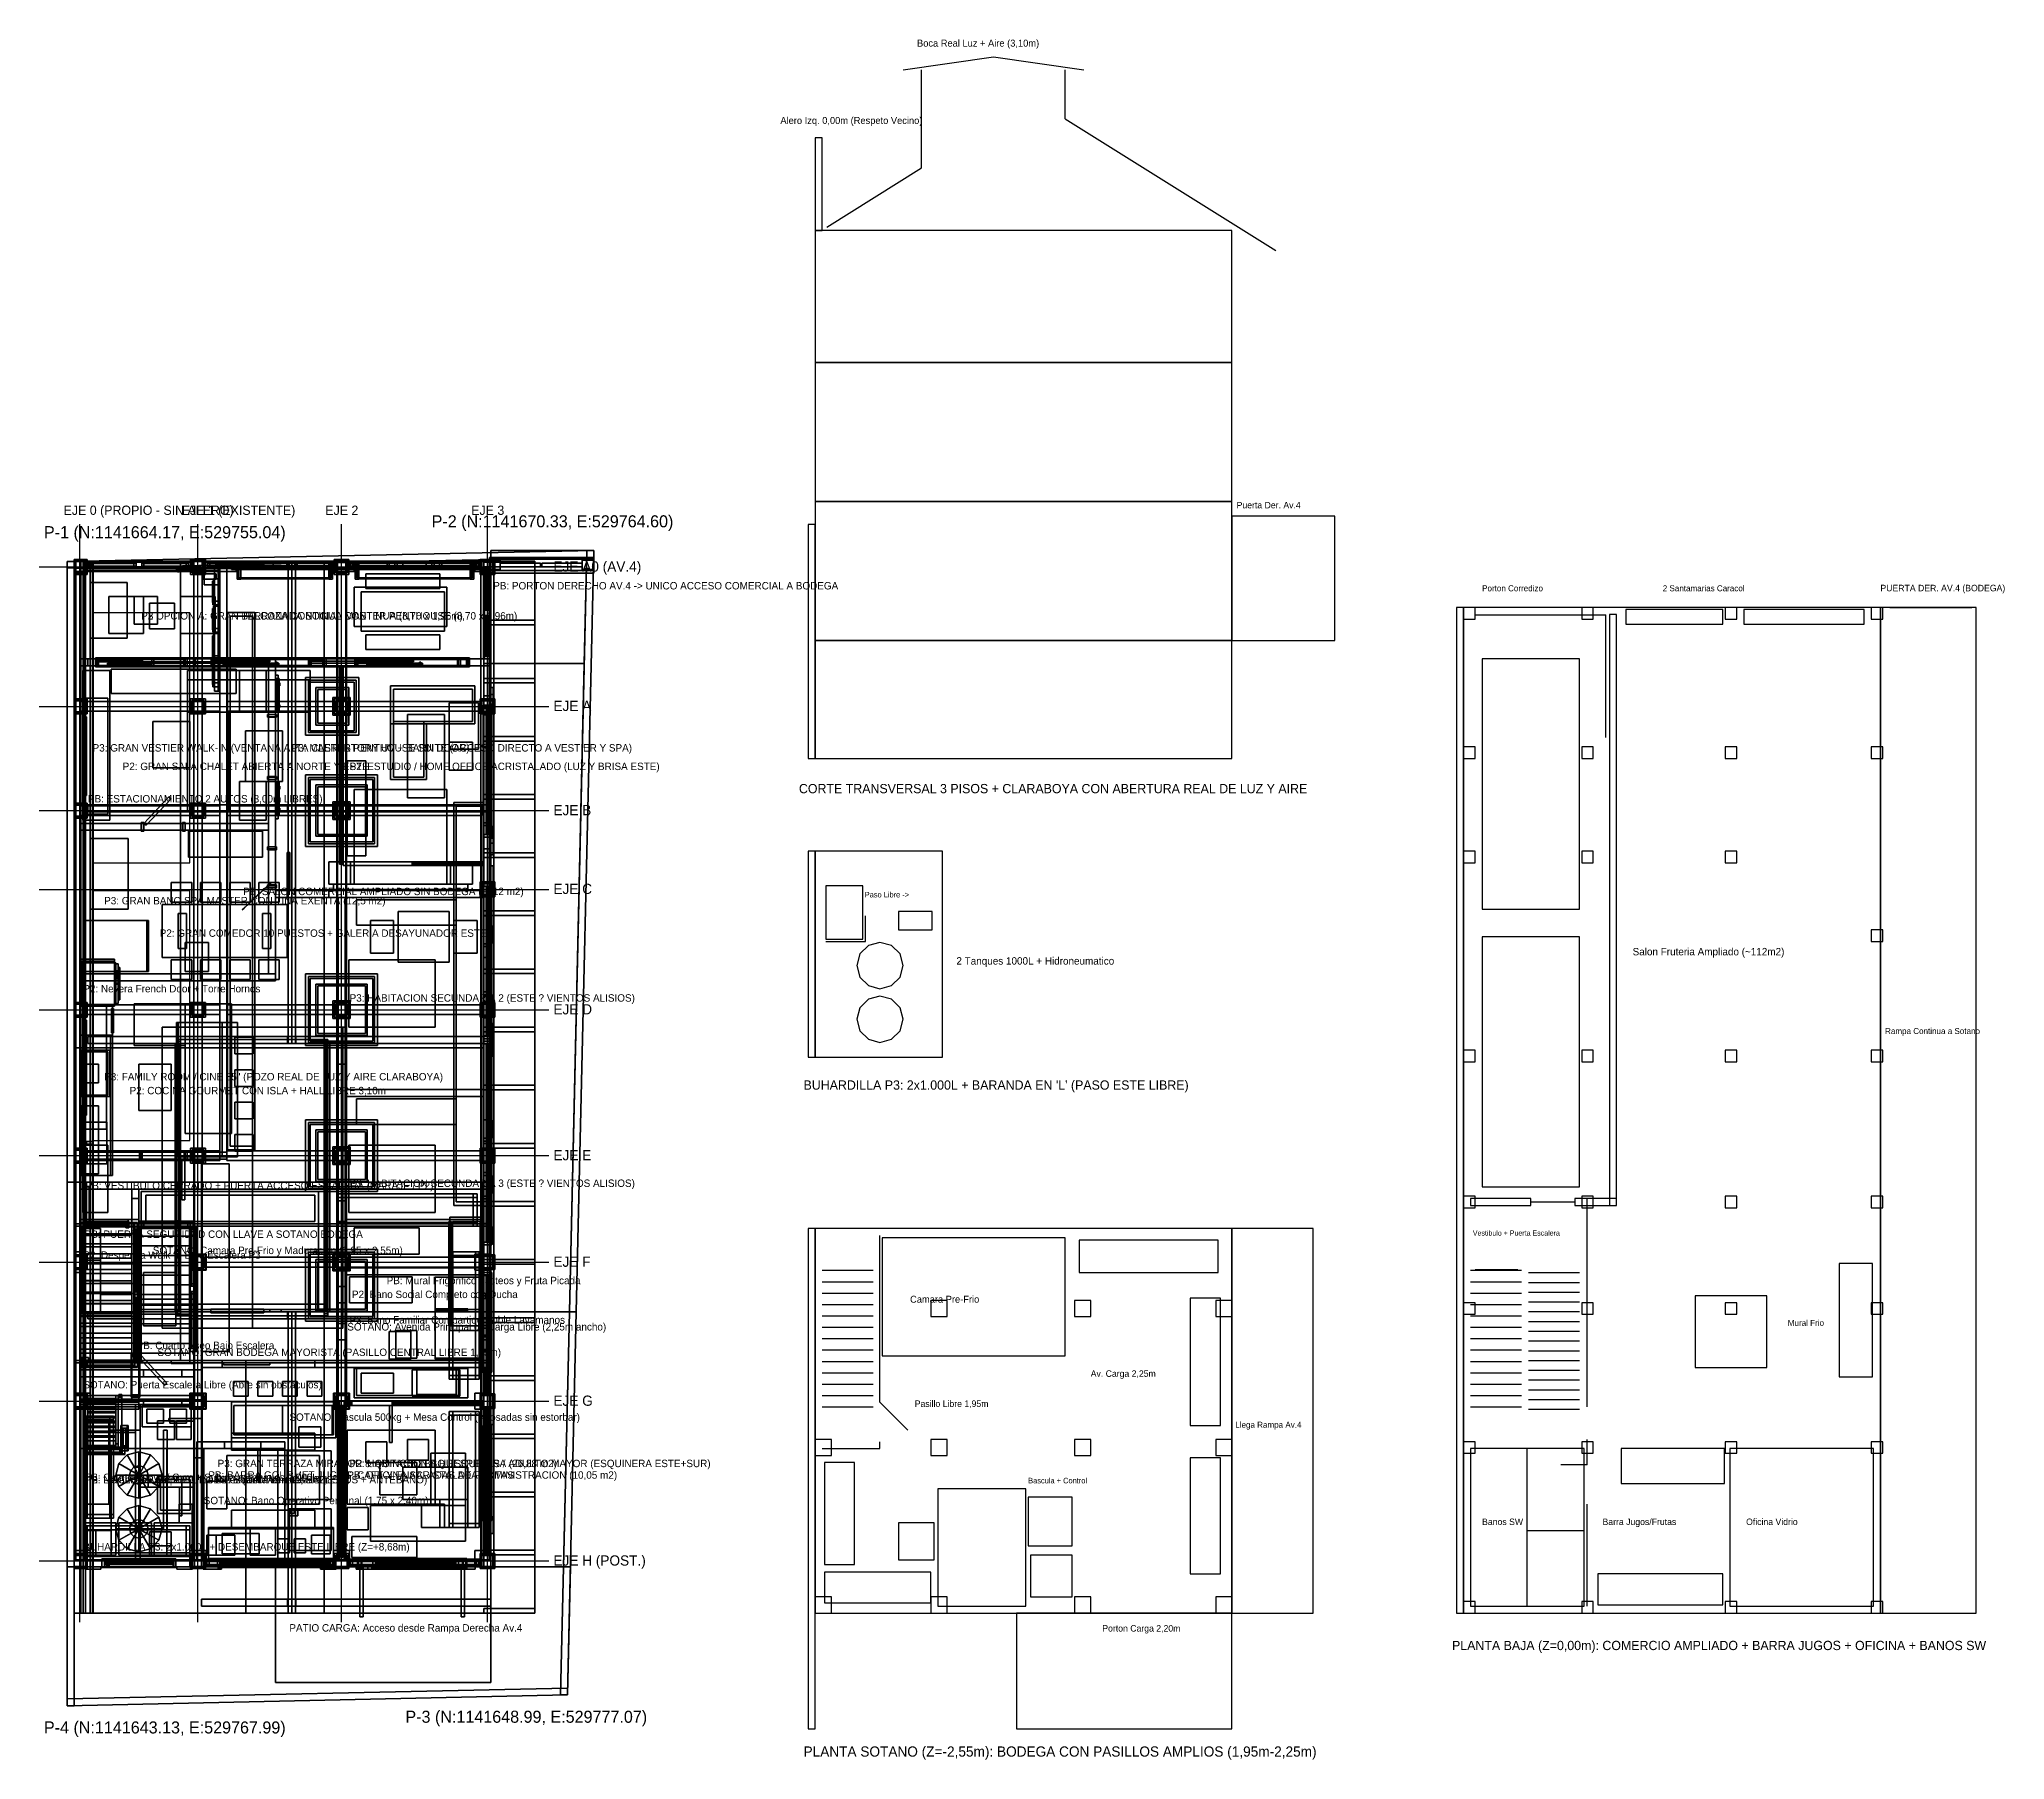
# Model space of a CAD drawing. Header units: metres. Extents: x -1 to 116, y -1 to 42.
# Drawn here: x -0.6 to 41.83, y -1.17 to 35.98 of the extents above; entities that cross this region are included whole.
import ezdxf

# ---------------------------------------------------------------- set-up
doc = ezdxf.new("R2010")
doc.units = ezdxf.units.M
for name, color, linetype in [('BALCONES_BARANDAS_3D', 30, 'CONTINUOUS'), ('BUHARDILLA_TECNICA_P3_3D', 34, 'CONTINUOUS'), ('CANALON_OCULTO_PROPIO_3D', 8, 'CONTINUOUS'), ('CARPINTERIA_RUSTICA_3D', 8, 'CONTINUOUS'), ('CERCA_PERIMETRAL_3D', 8, 'CONTINUOUS'), ('CLARABOYA_VENTILADA_3D', 4, 'CONTINUOUS'), ('COLUMNAS_3D', 1, 'CONTINUOUS'), ('CUBIERTA_CHALET_3D', 9, 'CONTINUOUS'), ('EJES_ESTRUCTURALES', 1, 'CONTINUOUS'), ('EQUIPO_HIDRONEUMATICO_2000L_3D', 5, 'CONTINUOUS'), ('ESCALERA_2D', 7, 'CONTINUOUS'), ('ESCALERA_3D', 7, 'CONTINUOUS'), ('ESTRUCTURA_MADERA_CHALET_3D', 34, 'CONTINUOUS'), ('FACHADAS_2D', 4, 'CONTINUOUS'), ('LOSA_PISO_3D', 8, 'CONTINUOUS'), ('MUROS_EXTERIORES_3D', 7, 'CONTINUOUS'), ('MUROS_INTERIORES_3D', 7, 'CONTINUOUS'), ('P2_COCINA_ISLA_3D', 34, 'CONTINUOUS'), ('P2_COLUMNAS_3D', 1, 'CONTINUOUS'), ('P2_ESCALERA_3D', 7, 'CONTINUOUS'), ('P2_LOSA_PISO_3D', 8, 'CONTINUOUS'), ('P2_MOBILIARIO_SOCIAL_3D', 34, 'CONTINUOUS'), ('P2_MUROS_EXT_3D', 34, 'CONTINUOUS'), ('P2_MUROS_INT_3D', 6, 'CONTINUOUS'), ('P2_ROTULOS', 6, 'CONTINUOUS'), ('P3_COLUMNAS_METAL_NEGRO_3D', 8, 'CONTINUOUS'), ('P3_ESCALERA_3D', 30, 'CONTINUOUS'), ('P3_ESCALERA_TANQUES_3D', 30, 'CONTINUOUS'), ('P3_LOSA_STEELDECK_3D', 8, 'CONTINUOUS'), ('P3_LOSA_TANQUES_3D', 8, 'CONTINUOUS'), ('P3_MOBILIARIO_PRIVADO_3D', 34, 'CONTINUOUS'), ('P3_MUROS_EXT_3D', 34, 'CONTINUOUS'), ('P3_MUROS_INT_3D', 6, 'CONTINUOUS'), ('P3_ROTULOS', 5, 'CONTINUOUS'), ('PB_MOBILIARIO_COMERCIAL_3D', 34, 'CONTINUOUS'), ('PB_MOBILIARIO_GARAJE_3D', 8, 'CONTINUOUS'), ('PB_MOBILIARIO_OFICINA_3D', 34, 'CONTINUOUS'), ('PB_TIMBER_FRAME_3D', 30, 'CONTINUOUS'), ('PB_ZOCALO_PIEDRA_3D', 8, 'CONTINUOUS'), ('PLANTA_BAJA_2D', 8, 'CONTINUOUS'), ('PLANTA_SOTANO_2D', 8, 'CONTINUOUS'), ('PLANTA_TANQUES_2000L_2D', 8, 'CONTINUOUS'), ('RAMPA_BODEGA_AV4_3D', 8, 'CONTINUOUS'), ('ROTULOS_TEXTO', 2, 'CONTINUOUS'), ('SOTANO_BODEGA_EQUIP_3D', 7, 'CONTINUOUS'), ('SOTANO_COLUMNAS_3D', 1, 'CONTINUOUS'), ('SOTANO_LOSA_3D', 8, 'CONTINUOUS'), ('SOTANO_MUROS_EXT_3D', 4, 'CONTINUOUS'), ('SOTANO_MUROS_INT_3D', 4, 'CONTINUOUS'), ('SOTANO_ROTULOS', 4, 'CONTINUOUS'), ('TERRENO_3D', 3, 'CONTINUOUS')]:
    doc.layers.add(name, color=color, linetype=linetype)

msp = doc.modelspace()

# ---------------------------------------------------------------- texts
at = {"layer": 'EJES_ESTRUCTURALES', "color": 1}
for s, height, p in [('EJE 0 (PROPIO - SIN ALERO)', 0.2, (-0.075, 25.71)), ('EJE 1 (EXISTENTE)', 0.2, (2.475, 25.71)), ('EJE 2', 0.2, (5.575, 25.71)), ('EJE 3', 0.2, (8.725, 25.71)), ('EJE A0 (AV.4)', 0.22, (10.5, 24.485)), ('EJE A', 0.22, (10.5, 21.475)), ('EJE B', 0.22, (10.5, 19.225)), ('EJE C', 0.22, (10.5, 17.525)), ('EJE D', 0.22, (10.5, 14.925)), ('EJE E', 0.22, (10.5, 11.775)), ('EJE F', 0.22, (10.5, 9.475)), ('EJE G', 0.22, (10.5, 6.475)), ('EJE H (POST.)', 0.22, (10.5, 3.025))]:
    msp.add_text(s, height=height, dxfattribs=at).set_placement(p)
at = {"layer": 'FACHADAS_2D', "color": 4}
msp.add_text('Boca Real Luz + Aire (3,10m)', height=0.15, dxfattribs=at).set_placement((18.35, 35.8194))
at = {"layer": 'FACHADAS_2D', "color": 1}
for s, height, p in [('Alero Izq. 0,00m (Respeto Vecino)', 0.15, (15.4, 34.15)), ('Puerta Der. Av.4', 0.14, (25.25, 25.85))]:
    msp.add_text(s, height=height, dxfattribs=at).set_placement(p)
at = {"layer": 'FACHADAS_2D', "color": 2}
msp.add_text('CORTE TRANSVERSAL 3 PISOS + CLARABOYA CON ABERTURA REAL DE LUZ Y AIRE', height=0.2, dxfattribs=at).set_placement((15.8, 19.7))
at = {"layer": 'P2_ROTULOS', "color": 6}
for s, p in [('P2 OPCION A: GRAN BALCONADA SOCIAL CONTINUA (8,70 x 1,96m)', (1.6, 23.45, 3.05)), ('P2: ESTUDIO / HOME OFFICE ACRISTALADO (LUZ Y BRISA ESTE)', (6.1, 20.2, 3.05)), ('P2: GRAN SALA CHALET ABIERTA A NORTE Y ESTE', (1.2, 20.2, 3.05)), ('P2: GRAN COMEDOR 10 PUESTOS + GALERIA DESAYUNADOR ESTE', (2, 16.6, 3.05)), ('P2: Nevera French Door + Torre Hornos', (0.35, 15.4, 3.05)), ('P2: COCINA GOURMET CON ISLA + HALL LIBRE 3,10m', (1.35, 13.2, 3.05)), ('P2: Despensa Walk-In Bajo Escalera P3', (0.35, 9.65, 3.05)), ('P2: Bano Social Completo con Ducha', (6.15, 8.8, 3.05)), ('P2: HABITACION 4 HUESPEDES / ADULTO MAYOR (ESQUINERA ESTE+SUR)', (6.1, 5.15, 3.05)), ('P2: Lavanderia Amplia (Libre de escalera tanque, H=2,85m)', (0.4, 4.8, 3.05)), ('P2: Mirador Ventilado Sur', (3.2, 4.8, 3.05))]:
    msp.add_text(s, height=0.16, dxfattribs=at).set_placement(p)
at = {"layer": 'P3_ROTULOS', "color": 5}
for s, p in [('P3 OPCION A: GRAN TERRAZA CONTINUA MASTER PENTHOUSE (8,70 x 1,96m)', (1.6, 23.45, 6.05)), ('P3: GRAN VESTIER WALK-IN (VENTANA ALTA CLERESTORY UV + BARN DOOR)', (0.55, 20.6, 6.05)), ('P3: MASTER PENTHOUSE SUITE (ACCESO DIRECTO A VESTIER Y SPA)', (4.85, 20.6, 6.05)), ('P3: GRAN BANO SPA MASTER CON TINA EXENTA (12,5 m2)', (0.8, 17.3, 6.05)), ('P3: HABITACION SECUNDARIA 2 (ESTE ? VIENTOS ALISIOS)', (6.1, 15.2, 6.05)), ('P3: FAMILY ROOM / CINE 85" (POZO REAL DE LUZ Y AIRE CLARABOYA)', (0.8, 13.5, 6.05)), ('P3: HABITACION SECUNDARIA 3 (ESTE ? VIENTOS ALISIOS)', (6.1, 11.2, 6.05)), ('P3: Bano Familiar Compartido Doble Lavamanos', (6.1, 8.25, 6.05)), ('P3: GRAN TERRAZA MIRADOR & QUINCHO BBQ ESQUINERA (26,88 m2)', (3.25, 5.15, 6.05)), ('P3: Cuarto Apoyo / Gym + Subida a Tanques 2.000L', (0.4, 4.85, 6.05)), ('BUHARDILLA P3: 2x1.000L + DESEMBARQUE ESTE LIBRE (Z=+8,68m)', (0.35, 3.35, 8.73))]:
    msp.add_text(s, height=0.16, dxfattribs=at).set_placement(p)
at = {"layer": 'PLANTA_BAJA_2D', "color": 30}
for s, height, p in [('Porton Corredizo', 0.13, (30.55, 24.06)), ('Barra Jugos/Frutas', 0.14, (33.15, 3.9))]:
    msp.add_text(s, height=height, dxfattribs=at).set_placement(p)
at = {"layer": 'PLANTA_BAJA_2D', "color": 9}
msp.add_text('2 Santamarias Caracol', height=0.13, dxfattribs=at).set_placement((34.45, 24.06))
at = {"layer": 'PLANTA_BAJA_2D', "color": 1}
msp.add_text('PUERTA DER. AV.4 (BODEGA)', height=0.14, dxfattribs=at).set_placement((39.15, 24.06))
at = {"layer": 'PLANTA_BAJA_2D', "color": 2}
for s, height, p in [('Salon Fruteria Ampliado (~112m2)', 0.16, (33.8, 16.2)), ('PLANTA BAJA (Z=0,00m): COMERCIO AMPLIADO + BARRA JUGOS + OFICINA + BANOS SW', 0.2, (29.9, 1.2))]:
    msp.add_text(s, height=height, dxfattribs=at).set_placement(p)
at = {"layer": 'PLANTA_BAJA_2D', "color": 3}
for s, height, p in [('Rampa Continua a Sotano', 0.13, (39.25, 14.5)), ('Vestibulo + Puerta Escalera', 0.11, (30.35, 10.15))]:
    msp.add_text(s, height=height, dxfattribs=at).set_placement(p)
at = {"layer": 'PLANTA_BAJA_2D', "color": 5}
msp.add_text('Mural Frio', height=0.13, dxfattribs=at).set_placement((37.15, 8.2))
at = {"layer": 'PLANTA_BAJA_2D', "color": 6}
msp.add_text('Banos SW', height=0.14, dxfattribs=at).set_placement((30.55, 3.9))
at = {"layer": 'PLANTA_BAJA_2D', "color": 4}
msp.add_text('Oficina Vidrio', height=0.14, dxfattribs=at).set_placement((36.25, 3.9))
at = {"layer": 'PLANTA_SOTANO_2D', "color": 5}
msp.add_text('Camara Pre-Frio', height=0.15, dxfattribs=at).set_placement((18.2, 8.7))
at = {"layer": 'PLANTA_SOTANO_2D', "color": 3}
for s, height, p in [('Av. Carga 2,25m', 0.14, (22.1, 7.1)), ('Bascula + Control', 0.12, (20.75, 4.8))]:
    msp.add_text(s, height=height, dxfattribs=at).set_placement(p)
at = {"layer": 'PLANTA_SOTANO_2D', "color": 2}
for s, height, p in [('Pasillo Libre 1,95m', 0.14, (18.3, 6.45)), ('Llega Rampa Av.4', 0.13, (25.22, 6)), ('PLANTA SOTANO (Z=-2,55m): BODEGA CON PASILLOS AMPLIOS (1,95m-2,25m)', 0.22, (15.9, -1.1))]:
    msp.add_text(s, height=height, dxfattribs=at).set_placement(p)
at = {"layer": 'PLANTA_SOTANO_2D', "color": 1}
msp.add_text('Porton Carga 2,20m', height=0.14, dxfattribs=at).set_placement((22.35, 1.6))
at = {"layer": 'PLANTA_TANQUES_2000L_2D', "color": 3}
msp.add_text('Paso Libre ->', height=0.12, dxfattribs=at).set_placement((17.22, 17.45))
at = {"layer": 'PLANTA_TANQUES_2000L_2D', "color": 2}
msp.add_text('2 Tanques 1000L + Hidroneumatico', height=0.16, dxfattribs=at).set_placement((19.2, 16))
at = {"layer": 'PLANTA_TANQUES_2000L_2D', "color": 5}
msp.add_text("BUHARDILLA P3: 2x1.000L + BARANDA EN 'L' (PASO ESTE LIBRE)", height=0.2, dxfattribs=at).set_placement((15.9, 13.3))
at = {"layer": 'ROTULOS_TEXTO', "color": 2}
for s, p in [('PB: PORTON DERECHO AV.4 -> UNICO ACCESO COMERCIAL A BODEGA', (9.2, 24.1, 0.05)), ('PB: ESTACIONAMIENTO 2 AUTOS (3,00m LIBRES)', (0.45, 19.5, 0.05)), ('PB: SALON COMERCIAL AMPLIADO SIN BODEGA (~112 m2)', (3.8, 17.5, 0.05)), ('PB: VESTIBULO CERRADO + PUERTA ACCESO ESCALERA (GARAJE / P2)', (0.4, 11.15, 0.05)), ('PB: PUERTA SEGURIDAD CON LLAVE A SOTANO BODEGA', (0.38, 10.1, 0.05)), ('PB: Mural Frigorifico Lacteos y Fruta Picada', (6.9, 9.1, 0.05)), ('PB: Cuarto Aseo Bajo Escalera', (1.5, 7.7, 0.05)), ('PB: NUCLEO BANOS SUROESTE (DAMAS + CABALLEROS + ANTEBANO)', (0.38, 4.8, 0.05)), ('PB: BARRA GOURMET JUGOS, CAFE Y ENSALADAS DE FRUTAS', (3.05, 4.9, 0.05)), ('PB: OFICINA ACRISTALADA ADMINISTRACION (10,05 m2)', (6.05, 4.9, 0.05))]:
    msp.add_text(s, height=0.16, dxfattribs=at).set_placement(p)
at = {"layer": 'SOTANO_ROTULOS', "color": 4}
for s, p in [('SOTANO: Camara Pre-Frio y Maduracion (3,95 x 2,55m)', (1.85, 9.75, -2.5)), ('SOTANO: Avenida Principal de Carga Libre (2,25m ancho)', (6.05, 8.1, -2.5)), ('SOTANO: GRAN BODEGA MAYORISTA (PASILLO CENTRAL LIBRE 1,95m)', (1.95, 7.55, -2.5)), ('SOTANO: Puerta Escalera Libre (Abre sin obstaculos)', (0.35, 6.85, -2.5)), ('SOTANO: Bascula 500kg + Mesa Control (Adosadas sin estorbar)', (4.8, 6.15, -2.5)), ('SOTANO: Bano Operativo Personal (1,75 x 2,40m)', (2.95, 4.35, -2.5)), ('PATIO CARGA: Acceso desde Rampa Derecha Av.4', (4.8, 1.6, -2.5))]:
    msp.add_text(s, height=0.16, dxfattribs=at).set_placement(p)
at = {"layer": 'TERRENO_3D', "color": 1}
for s, p in [('P-1 (N:1141664.17, E:529755.04)', (-0.5, 25.206, 0.2)), ('P-2 (N:1141670.33, E:529764.60)', (7.8703, 25.4409, 0.2)), ('P-4 (N:1141643.13, E:529767.99)', (-0.5, -0.6, -2.55)), ('P-3 (N:1141648.99, E:529777.07)', (7.3043, -0.3689, -2.55))]:
    msp.add_text(s, height=0.26, dxfattribs=at).set_placement(p)

# ---------------------------------------------------------------- linework, layer by layer
at = {"layer": 'BALCONES_BARANDAS_3D', "color": 30}
for points in [[(0.42, 24.55, 3.97), (2.68, 24.55, 3.97), (2.68, 24.71, 3.97), (0.42, 24.71, 3.97)], [(0.42, 24.55, 4.05), (2.68, 24.55, 4.05), (2.68, 24.71, 4.05), (0.42, 24.71, 4.05)], [(0.42, 24.71, 3.97), (2.68, 24.71, 3.97), (2.68, 24.71, 4.05), (0.42, 24.71, 4.05)], [(0.42, 24.55, 3.97), (0.42, 24.71, 3.97), (0.42, 24.71, 4.05), (0.42, 24.55, 4.05)], [(0.42, 24.55, 6.97), (2.68, 24.55, 6.97), (2.68, 24.71, 6.97), (0.42, 24.71, 6.97)], [(0.42, 24.55, 7.05), (2.68, 24.55, 7.05), (2.68, 24.71, 7.05), (0.42, 24.71, 7.05)], [(0.42, 24.71, 6.97), (2.68, 24.71, 6.97), (2.68, 24.71, 7.05), (0.42, 24.71, 7.05)], [(0.42, 24.55, 6.97), (0.42, 24.71, 6.97), (0.42, 24.71, 7.05), (0.42, 24.55, 7.05)], [(0.42, 24.56, 3), (0.48, 24.56, 3), (0.48, 24.7, 3), (0.42, 24.7, 3)], [(0.42, 24.56, 4.05), (0.48, 24.56, 4.05), (0.48, 24.7, 4.05), (0.42, 24.7, 4.05)], [(0.42, 24.7, 3), (0.48, 24.7, 3), (0.48, 24.7, 4.05), (0.42, 24.7, 4.05)], [(0.42, 24.56, 3), (0.42, 24.7, 3), (0.42, 24.7, 4.05), (0.42, 24.56, 4.05)], [(0.42, 24.56, 6), (0.48, 24.56, 6), (0.48, 24.7, 6), (0.42, 24.7, 6)], [(0.42, 24.56, 7.05), (0.48, 24.56, 7.05), (0.48, 24.7, 7.05), (0.42, 24.7, 7.05)], [(0.42, 24.7, 6), (0.48, 24.7, 6), (0.48, 24.7, 7.05), (0.42, 24.7, 7.05)], [(0.42, 24.56, 6), (0.42, 24.7, 6), (0.42, 24.7, 7.05), (0.42, 24.56, 7.05)], [(0.42, 24.57, 3.05), (2.68, 24.57, 3.05), (2.68, 24.69, 3.05), (0.42, 24.69, 3.05)], [(0.42, 24.57, 3.13), (2.68, 24.57, 3.13), (2.68, 24.69, 3.13), (0.42, 24.69, 3.13)], [(0.42, 24.69, 3.05), (2.68, 24.69, 3.05), (2.68, 24.69, 3.13), (0.42, 24.69, 3.13)], [(0.42, 24.57, 3.05), (0.42, 24.69, 3.05), (0.42, 24.69, 3.13), (0.42, 24.57, 3.13)], [(0.42, 24.57, 6.05), (2.68, 24.57, 6.05), (2.68, 24.69, 6.05), (0.42, 24.69, 6.05)], [(0.42, 24.57, 6.13), (2.68, 24.57, 6.13), (2.68, 24.69, 6.13), (0.42, 24.69, 6.13)], [(0.42, 24.69, 6.05), (2.68, 24.69, 6.05), (2.68, 24.69, 6.13), (0.42, 24.69, 6.13)], [(0.42, 24.57, 6.05), (0.42, 24.69, 6.05), (0.42, 24.69, 6.13), (0.42, 24.57, 6.13)], [(0.48, 24.56, 3), (0.48, 24.7, 3), (0.48, 24.7, 4.05), (0.48, 24.56, 4.05)], [(0.48, 24.56, 6), (0.48, 24.7, 6), (0.48, 24.7, 7.05), (0.48, 24.56, 7.05)], [(0.48, 24.6, 3.13), (0.53, 24.6, 3.13), (0.53, 24.66, 3.13), (0.48, 24.66, 3.13)], [(0.48, 24.66, 3.13), (0.53, 24.66, 3.13), (1.49, 24.66, 3.97), (1.44, 24.66, 3.97)], [(0.48, 24.6, 3.13), (0.48, 24.66, 3.13), (1.44, 24.66, 3.97), (1.44, 24.6, 3.97)], [(0.48, 24.6, 3.97), (0.53, 24.6, 3.97), (0.53, 24.66, 3.97), (0.48, 24.66, 3.97)], [(1.44, 24.66, 3.13), (1.49, 24.66, 3.13), (0.53, 24.66, 3.97), (0.48, 24.66, 3.97)], [(1.44, 24.6, 3.13), (1.44, 24.66, 3.13), (0.48, 24.66, 3.97), (0.48, 24.6, 3.97)], [(0.48, 24.6, 6.13), (0.53, 24.6, 6.13), (0.53, 24.66, 6.13), (0.48, 24.66, 6.13)], [(0.48, 24.66, 6.13), (0.53, 24.66, 6.13), (1.49, 24.66, 6.97), (1.44, 24.66, 6.97)], [(0.48, 24.6, 6.13), (0.48, 24.66, 6.13), (1.44, 24.66, 6.97), (1.44, 24.6, 6.97)], [(0.48, 24.6, 6.97), (0.53, 24.6, 6.97), (0.53, 24.66, 6.97), (0.48, 24.66, 6.97)], [(1.44, 24.66, 6.13), (1.49, 24.66, 6.13), (0.53, 24.66, 6.97), (0.48, 24.66, 6.97)], [(1.44, 24.6, 6.13), (1.44, 24.66, 6.13), (0.48, 24.66, 6.97), (0.48, 24.6, 6.97)], [(0.53, 24.6, 3.13), (0.53, 24.66, 3.13), (1.49, 24.66, 3.97), (1.49, 24.6, 3.97)], [(1.49, 24.6, 3.13), (1.49, 24.66, 3.13), (0.53, 24.66, 3.97), (0.53, 24.6, 3.97)], [(0.53, 24.6, 6.13), (0.53, 24.66, 6.13), (1.49, 24.66, 6.97), (1.49, 24.6, 6.97)], [(1.49, 24.6, 6.13), (1.49, 24.66, 6.13), (0.53, 24.66, 6.97), (0.53, 24.6, 6.97)], [(1.44, 24.6, 3.97), (1.49, 24.6, 3.97), (1.49, 24.66, 3.97), (1.44, 24.66, 3.97)], [(1.44, 24.6, 3.13), (1.49, 24.6, 3.13), (1.49, 24.66, 3.13), (1.44, 24.66, 3.13)], [(1.44, 24.6, 6.97), (1.49, 24.6, 6.97), (1.49, 24.66, 6.97), (1.44, 24.66, 6.97)], [(1.44, 24.6, 6.13), (1.49, 24.6, 6.13), (1.49, 24.66, 6.13), (1.44, 24.66, 6.13)], [(1.49, 24.56, 3), (1.61, 24.56, 3), (1.61, 24.7, 3), (1.49, 24.7, 3)], [(1.49, 24.56, 4.05), (1.61, 24.56, 4.05), (1.61, 24.7, 4.05), (1.49, 24.7, 4.05)], [(1.49, 24.7, 3), (1.61, 24.7, 3), (1.61, 24.7, 4.05), (1.49, 24.7, 4.05)], [(1.49, 24.56, 3), (1.49, 24.7, 3), (1.49, 24.7, 4.05), (1.49, 24.56, 4.05)], [(1.49, 24.56, 6), (1.61, 24.56, 6), (1.61, 24.7, 6), (1.49, 24.7, 6)], [(1.49, 24.56, 7.05), (1.61, 24.56, 7.05), (1.61, 24.7, 7.05), (1.49, 24.7, 7.05)], [(1.49, 24.7, 6), (1.61, 24.7, 6), (1.61, 24.7, 7.05), (1.49, 24.7, 7.05)], [(1.49, 24.56, 6), (1.49, 24.7, 6), (1.49, 24.7, 7.05), (1.49, 24.56, 7.05)], [(1.61, 24.56, 3), (1.61, 24.7, 3), (1.61, 24.7, 4.05), (1.61, 24.56, 4.05)], [(1.61, 24.56, 6), (1.61, 24.7, 6), (1.61, 24.7, 7.05), (1.61, 24.56, 7.05)], [(1.61, 24.6, 3.13), (1.66, 24.6, 3.13), (1.66, 24.66, 3.13), (1.61, 24.66, 3.13)], [(1.61, 24.66, 3.13), (1.66, 24.66, 3.13), (2.62, 24.66, 3.97), (2.57, 24.66, 3.97)], [(1.61, 24.6, 3.13), (1.61, 24.66, 3.13), (2.57, 24.66, 3.97), (2.57, 24.6, 3.97)], [(1.61, 24.6, 3.97), (1.66, 24.6, 3.97), (1.66, 24.66, 3.97), (1.61, 24.66, 3.97)], [(2.57, 24.66, 3.13), (2.62, 24.66, 3.13), (1.66, 24.66, 3.97), (1.61, 24.66, 3.97)], [(2.57, 24.6, 3.13), (2.57, 24.66, 3.13), (1.61, 24.66, 3.97), (1.61, 24.6, 3.97)], [(1.61, 24.6, 6.13), (1.66, 24.6, 6.13), (1.66, 24.66, 6.13), (1.61, 24.66, 6.13)], [(1.61, 24.66, 6.13), (1.66, 24.66, 6.13), (2.62, 24.66, 6.97), (2.57, 24.66, 6.97)], [(1.61, 24.6, 6.13), (1.61, 24.66, 6.13), (2.57, 24.66, 6.97), (2.57, 24.6, 6.97)], [(1.61, 24.6, 6.97), (1.66, 24.6, 6.97), (1.66, 24.66, 6.97), (1.61, 24.66, 6.97)], [(2.57, 24.66, 6.13), (2.62, 24.66, 6.13), (1.66, 24.66, 6.97), (1.61, 24.66, 6.97)], [(2.57, 24.6, 6.13), (2.57, 24.66, 6.13), (1.61, 24.66, 6.97), (1.61, 24.6, 6.97)], [(1.66, 24.6, 3.13), (1.66, 24.66, 3.13), (2.62, 24.66, 3.97), (2.62, 24.6, 3.97)], [(2.62, 24.6, 3.13), (2.62, 24.66, 3.13), (1.66, 24.66, 3.97), (1.66, 24.6, 3.97)], [(1.66, 24.6, 6.13), (1.66, 24.66, 6.13), (2.62, 24.66, 6.97), (2.62, 24.6, 6.97)], [(2.62, 24.6, 6.13), (2.62, 24.66, 6.13), (1.66, 24.66, 6.97), (1.66, 24.6, 6.97)], [(2.57, 24.6, 3.97), (2.62, 24.6, 3.97), (2.62, 24.66, 3.97), (2.57, 24.66, 3.97)], [(2.57, 24.6, 3.13), (2.62, 24.6, 3.13), (2.62, 24.66, 3.13), (2.57, 24.66, 3.13)], [(2.57, 24.6, 6.97), (2.62, 24.6, 6.97), (2.62, 24.66, 6.97), (2.57, 24.66, 6.97)], [(2.57, 24.6, 6.13), (2.62, 24.6, 6.13), (2.62, 24.66, 6.13), (2.57, 24.66, 6.13)], [(2.62, 24.56, 3), (2.68, 24.56, 3), (2.68, 24.7, 3), (2.62, 24.7, 3)], [(2.62, 24.56, 4.05), (2.68, 24.56, 4.05), (2.68, 24.7, 4.05), (2.62, 24.7, 4.05)], [(2.62, 24.7, 3), (2.68, 24.7, 3), (2.68, 24.7, 4.05), (2.62, 24.7, 4.05)], [(2.62, 24.56, 3), (2.62, 24.7, 3), (2.62, 24.7, 4.05), (2.62, 24.56, 4.05)], [(2.62, 24.56, 6), (2.68, 24.56, 6), (2.68, 24.7, 6), (2.62, 24.7, 6)], [(2.62, 24.56, 7.05), (2.68, 24.56, 7.05), (2.68, 24.7, 7.05), (2.62, 24.7, 7.05)], [(2.62, 24.7, 6), (2.68, 24.7, 6), (2.68, 24.7, 7.05), (2.62, 24.7, 7.05)], [(2.62, 24.56, 6), (2.62, 24.7, 6), (2.62, 24.7, 7.05), (2.62, 24.56, 7.05)], [(2.68, 24.55, 3.97), (2.68, 24.71, 3.97), (2.68, 24.71, 4.05), (2.68, 24.55, 4.05)], [(2.68, 24.55, 6.97), (2.68, 24.71, 6.97), (2.68, 24.71, 7.05), (2.68, 24.55, 7.05)], [(2.68, 24.56, 3), (2.68, 24.7, 3), (2.68, 24.7, 4.05), (2.68, 24.56, 4.05)], [(2.68, 24.56, 6), (2.68, 24.7, 6), (2.68, 24.7, 7.05), (2.68, 24.56, 7.05)], [(2.68, 24.57, 3.05), (2.68, 24.69, 3.05), (2.68, 24.69, 3.13), (2.68, 24.57, 3.13)], [(2.68, 24.57, 6.05), (2.68, 24.69, 6.05), (2.68, 24.69, 6.13), (2.68, 24.57, 6.13)], [(2.97, 24.55, 3.97), (5.8, 24.55, 3.97), (5.8, 24.71, 3.97), (2.97, 24.71, 3.97)], [(2.97, 24.55, 4.05), (5.8, 24.55, 4.05), (5.8, 24.71, 4.05), (2.97, 24.71, 4.05)], [(2.97, 24.71, 3.97), (5.8, 24.71, 3.97), (5.8, 24.71, 4.05), (2.97, 24.71, 4.05)], [(2.97, 24.55, 3.97), (2.97, 24.71, 3.97), (2.97, 24.71, 4.05), (2.97, 24.55, 4.05)], [(2.97, 24.55, 6.97), (5.8, 24.55, 6.97), (5.8, 24.71, 6.97), (2.97, 24.71, 6.97)], [(2.97, 24.55, 7.05), (5.8, 24.55, 7.05), (5.8, 24.71, 7.05), (2.97, 24.71, 7.05)], [(2.97, 24.71, 6.97), (5.8, 24.71, 6.97), (5.8, 24.71, 7.05), (2.97, 24.71, 7.05)], [(2.97, 24.55, 6.97), (2.97, 24.71, 6.97), (2.97, 24.71, 7.05), (2.97, 24.55, 7.05)], [(2.97, 24.56, 3), (3.03, 24.56, 3), (3.03, 24.7, 3), (2.97, 24.7, 3)], [(2.97, 24.56, 4.05), (3.03, 24.56, 4.05), (3.03, 24.7, 4.05), (2.97, 24.7, 4.05)], [(2.97, 24.7, 3), (3.03, 24.7, 3), (3.03, 24.7, 4.05), (2.97, 24.7, 4.05)], [(2.97, 24.56, 3), (2.97, 24.7, 3), (2.97, 24.7, 4.05), (2.97, 24.56, 4.05)], [(2.97, 24.56, 6), (3.03, 24.56, 6), (3.03, 24.7, 6), (2.97, 24.7, 6)], [(2.97, 24.56, 7.05), (3.03, 24.56, 7.05), (3.03, 24.7, 7.05), (2.97, 24.7, 7.05)], [(2.97, 24.7, 6), (3.03, 24.7, 6), (3.03, 24.7, 7.05), (2.97, 24.7, 7.05)], [(2.97, 24.56, 6), (2.97, 24.7, 6), (2.97, 24.7, 7.05), (2.97, 24.56, 7.05)], [(2.97, 24.57, 3.05), (5.8, 24.57, 3.05), (5.8, 24.69, 3.05), (2.97, 24.69, 3.05)], [(2.97, 24.57, 3.13), (5.8, 24.57, 3.13), (5.8, 24.69, 3.13), (2.97, 24.69, 3.13)], [(2.97, 24.69, 3.05), (5.8, 24.69, 3.05), (5.8, 24.69, 3.13), (2.97, 24.69, 3.13)], [(2.97, 24.57, 3.05), (2.97, 24.69, 3.05), (2.97, 24.69, 3.13), (2.97, 24.57, 3.13)], [(2.97, 24.57, 6.05), (5.8, 24.57, 6.05), (5.8, 24.69, 6.05), (2.97, 24.69, 6.05)], [(2.97, 24.57, 6.13), (5.8, 24.57, 6.13), (5.8, 24.69, 6.13), (2.97, 24.69, 6.13)], [(2.97, 24.69, 6.05), (5.8, 24.69, 6.05), (5.8, 24.69, 6.13), (2.97, 24.69, 6.13)], [(2.97, 24.57, 6.05), (2.97, 24.69, 6.05), (2.97, 24.69, 6.13), (2.97, 24.57, 6.13)], [(3.03, 24.56, 3), (3.03, 24.7, 3), (3.03, 24.7, 4.05), (3.03, 24.56, 4.05)], [(3.03, 24.56, 6), (3.03, 24.7, 6), (3.03, 24.7, 7.05), (3.03, 24.56, 7.05)], [(3.03, 24.6, 3.13), (3.08, 24.6, 3.13), (3.08, 24.66, 3.13), (3.03, 24.66, 3.13)], [(3.03, 24.66, 3.13), (3.08, 24.66, 3.13), (3.8533, 24.66, 3.97), (3.8033, 24.66, 3.97)], [(3.03, 24.6, 3.13), (3.03, 24.66, 3.13), (3.8033, 24.66, 3.97), (3.8033, 24.6, 3.97)], [(3.03, 24.6, 3.97), (3.08, 24.6, 3.97), (3.08, 24.66, 3.97), (3.03, 24.66, 3.97)], [(3.8033, 24.66, 3.13), (3.8533, 24.66, 3.13), (3.08, 24.66, 3.97), (3.03, 24.66, 3.97)], [(3.8033, 24.6, 3.13), (3.8033, 24.66, 3.13), (3.03, 24.66, 3.97), (3.03, 24.6, 3.97)], [(3.03, 24.6, 6.13), (3.08, 24.6, 6.13), (3.08, 24.66, 6.13), (3.03, 24.66, 6.13)], [(3.03, 24.66, 6.13), (3.08, 24.66, 6.13), (3.8533, 24.66, 6.97), (3.8033, 24.66, 6.97)], [(3.03, 24.6, 6.13), (3.03, 24.66, 6.13), (3.8033, 24.66, 6.97), (3.8033, 24.6, 6.97)], [(3.03, 24.6, 6.97), (3.08, 24.6, 6.97), (3.08, 24.66, 6.97), (3.03, 24.66, 6.97)], [(3.8033, 24.66, 6.13), (3.8533, 24.66, 6.13), (3.08, 24.66, 6.97), (3.03, 24.66, 6.97)], [(3.8033, 24.6, 6.13), (3.8033, 24.66, 6.13), (3.03, 24.66, 6.97), (3.03, 24.6, 6.97)], [(3.08, 24.6, 3.13), (3.08, 24.66, 3.13), (3.8533, 24.66, 3.97), (3.8533, 24.6, 3.97)], [(3.8533, 24.6, 3.13), (3.8533, 24.66, 3.13), (3.08, 24.66, 3.97), (3.08, 24.6, 3.97)], [(3.08, 24.6, 6.13), (3.08, 24.66, 6.13), (3.8533, 24.66, 6.97), (3.8533, 24.6, 6.97)], [(3.8533, 24.6, 6.13), (3.8533, 24.66, 6.13), (3.08, 24.66, 6.97), (3.08, 24.6, 6.97)], [(3.8033, 24.6, 3.97), (3.8533, 24.6, 3.97), (3.8533, 24.66, 3.97), (3.8033, 24.66, 3.97)], [(3.8033, 24.6, 3.13), (3.8533, 24.6, 3.13), (3.8533, 24.66, 3.13), (3.8033, 24.66, 3.13)], [(3.8033, 24.6, 6.97), (3.8533, 24.6, 6.97), (3.8533, 24.66, 6.97), (3.8033, 24.66, 6.97)], [(3.8033, 24.6, 6.13), (3.8533, 24.6, 6.13), (3.8533, 24.66, 6.13), (3.8033, 24.66, 6.13)], [(3.8533, 24.56, 3), (3.9733, 24.56, 3), (3.9733, 24.7, 3), (3.8533, 24.7, 3)], [(3.8533, 24.56, 4.05), (3.9733, 24.56, 4.05), (3.9733, 24.7, 4.05), (3.8533, 24.7, 4.05)], [(3.8533, 24.7, 3), (3.9733, 24.7, 3), (3.9733, 24.7, 4.05), (3.8533, 24.7, 4.05)], [(3.8533, 24.56, 3), (3.8533, 24.7, 3), (3.8533, 24.7, 4.05), (3.8533, 24.56, 4.05)], [(3.8533, 24.56, 6), (3.9733, 24.56, 6), (3.9733, 24.7, 6), (3.8533, 24.7, 6)], [(3.8533, 24.56, 7.05), (3.9733, 24.56, 7.05), (3.9733, 24.7, 7.05), (3.8533, 24.7, 7.05)], [(3.8533, 24.7, 6), (3.9733, 24.7, 6), (3.9733, 24.7, 7.05), (3.8533, 24.7, 7.05)], [(3.8533, 24.56, 6), (3.8533, 24.7, 6), (3.8533, 24.7, 7.05), (3.8533, 24.56, 7.05)], [(3.9733, 24.56, 3), (3.9733, 24.7, 3), (3.9733, 24.7, 4.05), (3.9733, 24.56, 4.05)], [(3.9733, 24.56, 6), (3.9733, 24.7, 6), (3.9733, 24.7, 7.05), (3.9733, 24.56, 7.05)], [(3.9733, 24.6, 3.13), (4.0233, 24.6, 3.13), (4.0233, 24.66, 3.13), (3.9733, 24.66, 3.13)], [(3.9733, 24.66, 3.13), (4.0233, 24.66, 3.13), (4.7967, 24.66, 3.97), (4.7467, 24.66, 3.97)], [(3.9733, 24.6, 3.13), (3.9733, 24.66, 3.13), (4.7467, 24.66, 3.97), (4.7467, 24.6, 3.97)], [(3.9733, 24.6, 3.97), (4.0233, 24.6, 3.97), (4.0233, 24.66, 3.97), (3.9733, 24.66, 3.97)], [(4.7467, 24.66, 3.13), (4.7967, 24.66, 3.13), (4.0233, 24.66, 3.97), (3.9733, 24.66, 3.97)], [(4.7467, 24.6, 3.13), (4.7467, 24.66, 3.13), (3.9733, 24.66, 3.97), (3.9733, 24.6, 3.97)], [(3.9733, 24.6, 6.13), (4.0233, 24.6, 6.13), (4.0233, 24.66, 6.13), (3.9733, 24.66, 6.13)], [(3.9733, 24.66, 6.13), (4.0233, 24.66, 6.13), (4.7967, 24.66, 6.97), (4.7467, 24.66, 6.97)], [(3.9733, 24.6, 6.13), (3.9733, 24.66, 6.13), (4.7467, 24.66, 6.97), (4.7467, 24.6, 6.97)], [(3.9733, 24.6, 6.97), (4.0233, 24.6, 6.97), (4.0233, 24.66, 6.97), (3.9733, 24.66, 6.97)], [(4.7467, 24.66, 6.13), (4.7967, 24.66, 6.13), (4.0233, 24.66, 6.97), (3.9733, 24.66, 6.97)], [(4.7467, 24.6, 6.13), (4.7467, 24.66, 6.13), (3.9733, 24.66, 6.97), (3.9733, 24.6, 6.97)], [(4.0233, 24.6, 3.13), (4.0233, 24.66, 3.13), (4.7967, 24.66, 3.97), (4.7967, 24.6, 3.97)], [(4.7967, 24.6, 3.13), (4.7967, 24.66, 3.13), (4.0233, 24.66, 3.97), (4.0233, 24.6, 3.97)], [(4.0233, 24.6, 6.13), (4.0233, 24.66, 6.13), (4.7967, 24.66, 6.97), (4.7967, 24.6, 6.97)], [(4.7967, 24.6, 6.13), (4.7967, 24.66, 6.13), (4.0233, 24.66, 6.97), (4.0233, 24.6, 6.97)], [(4.7467, 24.6, 3.97), (4.7967, 24.6, 3.97), (4.7967, 24.66, 3.97), (4.7467, 24.66, 3.97)], [(4.7467, 24.6, 3.13), (4.7967, 24.6, 3.13), (4.7967, 24.66, 3.13), (4.7467, 24.66, 3.13)], [(4.7467, 24.6, 6.97), (4.7967, 24.6, 6.97), (4.7967, 24.66, 6.97), (4.7467, 24.66, 6.97)], [(4.7467, 24.6, 6.13), (4.7967, 24.6, 6.13), (4.7967, 24.66, 6.13), (4.7467, 24.66, 6.13)], [(4.7967, 24.56, 3), (4.9167, 24.56, 3), (4.9167, 24.7, 3), (4.7967, 24.7, 3)], [(4.7967, 24.56, 4.05), (4.9167, 24.56, 4.05), (4.9167, 24.7, 4.05), (4.7967, 24.7, 4.05)], [(4.7967, 24.7, 3), (4.9167, 24.7, 3), (4.9167, 24.7, 4.05), (4.7967, 24.7, 4.05)], [(4.7967, 24.56, 3), (4.7967, 24.7, 3), (4.7967, 24.7, 4.05), (4.7967, 24.56, 4.05)], [(4.7967, 24.56, 6), (4.9167, 24.56, 6), (4.9167, 24.7, 6), (4.7967, 24.7, 6)], [(4.7967, 24.56, 7.05), (4.9167, 24.56, 7.05), (4.9167, 24.7, 7.05), (4.7967, 24.7, 7.05)], [(4.7967, 24.7, 6), (4.9167, 24.7, 6), (4.9167, 24.7, 7.05), (4.7967, 24.7, 7.05)], [(4.7967, 24.56, 6), (4.7967, 24.7, 6), (4.7967, 24.7, 7.05), (4.7967, 24.56, 7.05)], [(4.9167, 24.56, 3), (4.9167, 24.7, 3), (4.9167, 24.7, 4.05), (4.9167, 24.56, 4.05)], [(4.9167, 24.56, 6), (4.9167, 24.7, 6), (4.9167, 24.7, 7.05), (4.9167, 24.56, 7.05)], [(4.9167, 24.6, 3.13), (4.9667, 24.6, 3.13), (4.9667, 24.66, 3.13), (4.9167, 24.66, 3.13)], [(4.9167, 24.66, 3.13), (4.9667, 24.66, 3.13), (5.74, 24.66, 3.97), (5.69, 24.66, 3.97)], [(4.9167, 24.6, 3.13), (4.9167, 24.66, 3.13), (5.69, 24.66, 3.97), (5.69, 24.6, 3.97)], [(4.9167, 24.6, 3.97), (4.9667, 24.6, 3.97), (4.9667, 24.66, 3.97), (4.9167, 24.66, 3.97)], [(5.69, 24.66, 3.13), (5.74, 24.66, 3.13), (4.9667, 24.66, 3.97), (4.9167, 24.66, 3.97)], [(5.69, 24.6, 3.13), (5.69, 24.66, 3.13), (4.9167, 24.66, 3.97), (4.9167, 24.6, 3.97)], [(4.9167, 24.6, 6.13), (4.9667, 24.6, 6.13), (4.9667, 24.66, 6.13), (4.9167, 24.66, 6.13)], [(4.9167, 24.66, 6.13), (4.9667, 24.66, 6.13), (5.74, 24.66, 6.97), (5.69, 24.66, 6.97)], [(4.9167, 24.6, 6.13), (4.9167, 24.66, 6.13), (5.69, 24.66, 6.97), (5.69, 24.6, 6.97)], [(4.9167, 24.6, 6.97), (4.9667, 24.6, 6.97), (4.9667, 24.66, 6.97), (4.9167, 24.66, 6.97)], [(5.69, 24.66, 6.13), (5.74, 24.66, 6.13), (4.9667, 24.66, 6.97), (4.9167, 24.66, 6.97)], [(5.69, 24.6, 6.13), (5.69, 24.66, 6.13), (4.9167, 24.66, 6.97), (4.9167, 24.6, 6.97)], [(4.9667, 24.6, 3.13), (4.9667, 24.66, 3.13), (5.74, 24.66, 3.97), (5.74, 24.6, 3.97)], [(5.74, 24.6, 3.13), (5.74, 24.66, 3.13), (4.9667, 24.66, 3.97), (4.9667, 24.6, 3.97)], [(4.9667, 24.6, 6.13), (4.9667, 24.66, 6.13), (5.74, 24.66, 6.97), (5.74, 24.6, 6.97)], [(5.74, 24.6, 6.13), (5.74, 24.66, 6.13), (4.9667, 24.66, 6.97), (4.9667, 24.6, 6.97)], [(5.69, 24.6, 3.97), (5.74, 24.6, 3.97), (5.74, 24.66, 3.97), (5.69, 24.66, 3.97)], [(5.69, 24.6, 3.13), (5.74, 24.6, 3.13), (5.74, 24.66, 3.13), (5.69, 24.66, 3.13)], [(5.69, 24.6, 6.97), (5.74, 24.6, 6.97), (5.74, 24.66, 6.97), (5.69, 24.66, 6.97)], [(5.69, 24.6, 6.13), (5.74, 24.6, 6.13), (5.74, 24.66, 6.13), (5.69, 24.66, 6.13)], [(5.74, 24.56, 3), (5.8, 24.56, 3), (5.8, 24.7, 3), (5.74, 24.7, 3)], [(5.74, 24.56, 4.05), (5.8, 24.56, 4.05), (5.8, 24.7, 4.05), (5.74, 24.7, 4.05)], [(5.74, 24.7, 3), (5.8, 24.7, 3), (5.8, 24.7, 4.05), (5.74, 24.7, 4.05)], [(5.74, 24.56, 3), (5.74, 24.7, 3), (5.74, 24.7, 4.05), (5.74, 24.56, 4.05)], [(5.74, 24.56, 6), (5.8, 24.56, 6), (5.8, 24.7, 6), (5.74, 24.7, 6)], [(5.74, 24.56, 7.05), (5.8, 24.56, 7.05), (5.8, 24.7, 7.05), (5.74, 24.7, 7.05)], [(5.74, 24.7, 6), (5.8, 24.7, 6), (5.8, 24.7, 7.05), (5.74, 24.7, 7.05)], [(5.74, 24.56, 6), (5.74, 24.7, 6), (5.74, 24.7, 7.05), (5.74, 24.56, 7.05)], [(5.8, 24.55, 3.97), (5.8, 24.71, 3.97), (5.8, 24.71, 4.05), (5.8, 24.55, 4.05)], [(5.8, 24.55, 6.97), (5.8, 24.71, 6.97), (5.8, 24.71, 7.05), (5.8, 24.55, 7.05)], [(5.8, 24.56, 3), (5.8, 24.7, 3), (5.8, 24.7, 4.05), (5.8, 24.56, 4.05)], [(5.8, 24.56, 6), (5.8, 24.7, 6), (5.8, 24.7, 7.05), (5.8, 24.56, 7.05)], [(5.8, 24.57, 3.05), (5.8, 24.69, 3.05), (5.8, 24.69, 3.13), (5.8, 24.57, 3.13)], [(5.8, 24.57, 6.05), (5.8, 24.69, 6.05), (5.8, 24.69, 6.13), (5.8, 24.57, 6.13)], [(6.05, 24.55, 3.97), (8.95, 24.55, 3.97), (8.95, 24.71, 3.97), (6.05, 24.71, 3.97)], [(6.05, 24.55, 4.05), (8.95, 24.55, 4.05), (8.95, 24.71, 4.05), (6.05, 24.71, 4.05)], [(6.05, 24.71, 3.97), (8.95, 24.71, 3.97), (8.95, 24.71, 4.05), (6.05, 24.71, 4.05)], [(6.05, 24.55, 3.97), (6.05, 24.71, 3.97), (6.05, 24.71, 4.05), (6.05, 24.55, 4.05)], [(6.05, 24.55, 6.97), (8.95, 24.55, 6.97), (8.95, 24.71, 6.97), (6.05, 24.71, 6.97)], [(6.05, 24.55, 7.05), (8.95, 24.55, 7.05), (8.95, 24.71, 7.05), (6.05, 24.71, 7.05)], [(6.05, 24.71, 6.97), (8.95, 24.71, 6.97), (8.95, 24.71, 7.05), (6.05, 24.71, 7.05)], [(6.05, 24.55, 6.97), (6.05, 24.71, 6.97), (6.05, 24.71, 7.05), (6.05, 24.55, 7.05)], [(6.05, 24.56, 3), (6.11, 24.56, 3), (6.11, 24.7, 3), (6.05, 24.7, 3)], [(6.05, 24.56, 4.05), (6.11, 24.56, 4.05), (6.11, 24.7, 4.05), (6.05, 24.7, 4.05)], [(6.05, 24.7, 3), (6.11, 24.7, 3), (6.11, 24.7, 4.05), (6.05, 24.7, 4.05)], [(6.05, 24.56, 3), (6.05, 24.7, 3), (6.05, 24.7, 4.05), (6.05, 24.56, 4.05)], [(6.05, 24.56, 6), (6.11, 24.56, 6), (6.11, 24.7, 6), (6.05, 24.7, 6)], [(6.05, 24.56, 7.05), (6.11, 24.56, 7.05), (6.11, 24.7, 7.05), (6.05, 24.7, 7.05)], [(6.05, 24.7, 6), (6.11, 24.7, 6), (6.11, 24.7, 7.05), (6.05, 24.7, 7.05)], [(6.05, 24.56, 6), (6.05, 24.7, 6), (6.05, 24.7, 7.05), (6.05, 24.56, 7.05)], [(6.05, 24.57, 3.05), (8.95, 24.57, 3.05), (8.95, 24.69, 3.05), (6.05, 24.69, 3.05)], [(6.05, 24.57, 3.13), (8.95, 24.57, 3.13), (8.95, 24.69, 3.13), (6.05, 24.69, 3.13)], [(6.05, 24.69, 3.05), (8.95, 24.69, 3.05), (8.95, 24.69, 3.13), (6.05, 24.69, 3.13)], [(6.05, 24.57, 3.05), (6.05, 24.69, 3.05), (6.05, 24.69, 3.13), (6.05, 24.57, 3.13)], [(6.05, 24.57, 6.05), (8.95, 24.57, 6.05), (8.95, 24.69, 6.05), (6.05, 24.69, 6.05)], [(6.05, 24.57, 6.13), (8.95, 24.57, 6.13), (8.95, 24.69, 6.13), (6.05, 24.69, 6.13)], [(6.05, 24.69, 6.05), (8.95, 24.69, 6.05), (8.95, 24.69, 6.13), (6.05, 24.69, 6.13)], [(6.05, 24.57, 6.05), (6.05, 24.69, 6.05), (6.05, 24.69, 6.13), (6.05, 24.57, 6.13)], [(6.11, 24.56, 3), (6.11, 24.7, 3), (6.11, 24.7, 4.05), (6.11, 24.56, 4.05)], [(6.11, 24.56, 6), (6.11, 24.7, 6), (6.11, 24.7, 7.05), (6.11, 24.56, 7.05)], [(6.11, 24.6, 3.13), (6.16, 24.6, 3.13), (6.16, 24.66, 3.13), (6.11, 24.66, 3.13)], [(6.11, 24.66, 3.13), (6.16, 24.66, 3.13), (6.9567, 24.66, 3.97), (6.9067, 24.66, 3.97)], [(6.11, 24.6, 3.13), (6.11, 24.66, 3.13), (6.9067, 24.66, 3.97), (6.9067, 24.6, 3.97)], [(6.11, 24.6, 3.97), (6.16, 24.6, 3.97), (6.16, 24.66, 3.97), (6.11, 24.66, 3.97)], [(6.9067, 24.66, 3.13), (6.9567, 24.66, 3.13), (6.16, 24.66, 3.97), (6.11, 24.66, 3.97)], [(6.9067, 24.6, 3.13), (6.9067, 24.66, 3.13), (6.11, 24.66, 3.97), (6.11, 24.6, 3.97)], [(6.11, 24.6, 6.13), (6.16, 24.6, 6.13), (6.16, 24.66, 6.13), (6.11, 24.66, 6.13)], [(6.11, 24.66, 6.13), (6.16, 24.66, 6.13), (6.9567, 24.66, 6.97), (6.9067, 24.66, 6.97)], [(6.11, 24.6, 6.13), (6.11, 24.66, 6.13), (6.9067, 24.66, 6.97), (6.9067, 24.6, 6.97)], [(6.11, 24.6, 6.97), (6.16, 24.6, 6.97), (6.16, 24.66, 6.97), (6.11, 24.66, 6.97)], [(6.9067, 24.66, 6.13), (6.9567, 24.66, 6.13), (6.16, 24.66, 6.97), (6.11, 24.66, 6.97)], [(6.9067, 24.6, 6.13), (6.9067, 24.66, 6.13), (6.11, 24.66, 6.97), (6.11, 24.6, 6.97)], [(6.16, 24.6, 3.13), (6.16, 24.66, 3.13), (6.9567, 24.66, 3.97), (6.9567, 24.6, 3.97)], [(6.9567, 24.6, 3.13), (6.9567, 24.66, 3.13), (6.16, 24.66, 3.97), (6.16, 24.6, 3.97)], [(6.16, 24.6, 6.13), (6.16, 24.66, 6.13), (6.9567, 24.66, 6.97), (6.9567, 24.6, 6.97)], [(6.9567, 24.6, 6.13), (6.9567, 24.66, 6.13), (6.16, 24.66, 6.97), (6.16, 24.6, 6.97)], [(6.9067, 24.6, 3.97), (6.9567, 24.6, 3.97), (6.9567, 24.66, 3.97), (6.9067, 24.66, 3.97)], [(6.9067, 24.6, 3.13), (6.9567, 24.6, 3.13), (6.9567, 24.66, 3.13), (6.9067, 24.66, 3.13)], [(6.9067, 24.6, 6.97), (6.9567, 24.6, 6.97), (6.9567, 24.66, 6.97), (6.9067, 24.66, 6.97)], [(6.9067, 24.6, 6.13), (6.9567, 24.6, 6.13), (6.9567, 24.66, 6.13), (6.9067, 24.66, 6.13)], [(6.9567, 24.56, 3), (7.0767, 24.56, 3), (7.0767, 24.7, 3), (6.9567, 24.7, 3)], [(6.9567, 24.56, 4.05), (7.0767, 24.56, 4.05), (7.0767, 24.7, 4.05), (6.9567, 24.7, 4.05)], [(6.9567, 24.7, 3), (7.0767, 24.7, 3), (7.0767, 24.7, 4.05), (6.9567, 24.7, 4.05)], [(6.9567, 24.56, 3), (6.9567, 24.7, 3), (6.9567, 24.7, 4.05), (6.9567, 24.56, 4.05)], [(6.9567, 24.56, 6), (7.0767, 24.56, 6), (7.0767, 24.7, 6), (6.9567, 24.7, 6)], [(6.9567, 24.56, 7.05), (7.0767, 24.56, 7.05), (7.0767, 24.7, 7.05), (6.9567, 24.7, 7.05)], [(6.9567, 24.7, 6), (7.0767, 24.7, 6), (7.0767, 24.7, 7.05), (6.9567, 24.7, 7.05)], [(6.9567, 24.56, 6), (6.9567, 24.7, 6), (6.9567, 24.7, 7.05), (6.9567, 24.56, 7.05)], [(7.0767, 24.56, 3), (7.0767, 24.7, 3), (7.0767, 24.7, 4.05), (7.0767, 24.56, 4.05)], [(7.0767, 24.56, 6), (7.0767, 24.7, 6), (7.0767, 24.7, 7.05), (7.0767, 24.56, 7.05)], [(7.0767, 24.6, 3.13), (7.1267, 24.6, 3.13), (7.1267, 24.66, 3.13), (7.0767, 24.66, 3.13)], [(7.0767, 24.66, 3.13), (7.1267, 24.66, 3.13), (7.9233, 24.66, 3.97), (7.8733, 24.66, 3.97)], [(7.0767, 24.6, 3.13), (7.0767, 24.66, 3.13), (7.8733, 24.66, 3.97), (7.8733, 24.6, 3.97)], [(7.0767, 24.6, 3.97), (7.1267, 24.6, 3.97), (7.1267, 24.66, 3.97), (7.0767, 24.66, 3.97)], [(7.8733, 24.66, 3.13), (7.9233, 24.66, 3.13), (7.1267, 24.66, 3.97), (7.0767, 24.66, 3.97)], [(7.8733, 24.6, 3.13), (7.8733, 24.66, 3.13), (7.0767, 24.66, 3.97), (7.0767, 24.6, 3.97)], [(7.0767, 24.6, 6.13), (7.1267, 24.6, 6.13), (7.1267, 24.66, 6.13), (7.0767, 24.66, 6.13)], [(7.0767, 24.66, 6.13), (7.1267, 24.66, 6.13), (7.9233, 24.66, 6.97), (7.8733, 24.66, 6.97)], [(7.0767, 24.6, 6.13), (7.0767, 24.66, 6.13), (7.8733, 24.66, 6.97), (7.8733, 24.6, 6.97)], [(7.0767, 24.6, 6.97), (7.1267, 24.6, 6.97), (7.1267, 24.66, 6.97), (7.0767, 24.66, 6.97)], [(7.8733, 24.66, 6.13), (7.9233, 24.66, 6.13), (7.1267, 24.66, 6.97), (7.0767, 24.66, 6.97)], [(7.8733, 24.6, 6.13), (7.8733, 24.66, 6.13), (7.0767, 24.66, 6.97), (7.0767, 24.6, 6.97)], [(7.1267, 24.6, 3.13), (7.1267, 24.66, 3.13), (7.9233, 24.66, 3.97), (7.9233, 24.6, 3.97)], [(7.9233, 24.6, 3.13), (7.9233, 24.66, 3.13), (7.1267, 24.66, 3.97), (7.1267, 24.6, 3.97)], [(7.1267, 24.6, 6.13), (7.1267, 24.66, 6.13), (7.9233, 24.66, 6.97), (7.9233, 24.6, 6.97)], [(7.9233, 24.6, 6.13), (7.9233, 24.66, 6.13), (7.1267, 24.66, 6.97), (7.1267, 24.6, 6.97)], [(7.8733, 24.6, 3.97), (7.9233, 24.6, 3.97), (7.9233, 24.66, 3.97), (7.8733, 24.66, 3.97)], [(7.8733, 24.6, 3.13), (7.9233, 24.6, 3.13), (7.9233, 24.66, 3.13), (7.8733, 24.66, 3.13)], [(7.8733, 24.6, 6.97), (7.9233, 24.6, 6.97), (7.9233, 24.66, 6.97), (7.8733, 24.66, 6.97)], [(7.8733, 24.6, 6.13), (7.9233, 24.6, 6.13), (7.9233, 24.66, 6.13), (7.8733, 24.66, 6.13)], [(7.9233, 24.56, 3), (8.0433, 24.56, 3), (8.0433, 24.7, 3), (7.9233, 24.7, 3)], [(7.9233, 24.56, 4.05), (8.0433, 24.56, 4.05), (8.0433, 24.7, 4.05), (7.9233, 24.7, 4.05)], [(7.9233, 24.7, 3), (8.0433, 24.7, 3), (8.0433, 24.7, 4.05), (7.9233, 24.7, 4.05)], [(7.9233, 24.56, 3), (7.9233, 24.7, 3), (7.9233, 24.7, 4.05), (7.9233, 24.56, 4.05)], [(7.9233, 24.56, 6), (8.0433, 24.56, 6), (8.0433, 24.7, 6), (7.9233, 24.7, 6)], [(7.9233, 24.56, 7.05), (8.0433, 24.56, 7.05), (8.0433, 24.7, 7.05), (7.9233, 24.7, 7.05)], [(7.9233, 24.7, 6), (8.0433, 24.7, 6), (8.0433, 24.7, 7.05), (7.9233, 24.7, 7.05)], [(7.9233, 24.56, 6), (7.9233, 24.7, 6), (7.9233, 24.7, 7.05), (7.9233, 24.56, 7.05)], [(8.0433, 24.56, 3), (8.0433, 24.7, 3), (8.0433, 24.7, 4.05), (8.0433, 24.56, 4.05)], [(8.0433, 24.56, 6), (8.0433, 24.7, 6), (8.0433, 24.7, 7.05), (8.0433, 24.56, 7.05)], [(8.0433, 24.6, 3.13), (8.0933, 24.6, 3.13), (8.0933, 24.66, 3.13), (8.0433, 24.66, 3.13)], [(8.0433, 24.66, 3.13), (8.0933, 24.66, 3.13), (8.89, 24.66, 3.97), (8.84, 24.66, 3.97)], [(8.0433, 24.6, 3.13), (8.0433, 24.66, 3.13), (8.84, 24.66, 3.97), (8.84, 24.6, 3.97)], [(8.0433, 24.6, 3.97), (8.0933, 24.6, 3.97), (8.0933, 24.66, 3.97), (8.0433, 24.66, 3.97)], [(8.84, 24.66, 3.13), (8.89, 24.66, 3.13), (8.0933, 24.66, 3.97), (8.0433, 24.66, 3.97)], [(8.84, 24.6, 3.13), (8.84, 24.66, 3.13), (8.0433, 24.66, 3.97), (8.0433, 24.6, 3.97)], [(8.0433, 24.6, 6.13), (8.0933, 24.6, 6.13), (8.0933, 24.66, 6.13), (8.0433, 24.66, 6.13)], [(8.0433, 24.66, 6.13), (8.0933, 24.66, 6.13), (8.89, 24.66, 6.97), (8.84, 24.66, 6.97)], [(8.0433, 24.6, 6.13), (8.0433, 24.66, 6.13), (8.84, 24.66, 6.97), (8.84, 24.6, 6.97)], [(8.0433, 24.6, 6.97), (8.0933, 24.6, 6.97), (8.0933, 24.66, 6.97), (8.0433, 24.66, 6.97)], [(8.84, 24.66, 6.13), (8.89, 24.66, 6.13), (8.0933, 24.66, 6.97), (8.0433, 24.66, 6.97)], [(8.84, 24.6, 6.13), (8.84, 24.66, 6.13), (8.0433, 24.66, 6.97), (8.0433, 24.6, 6.97)], [(8.0933, 24.6, 3.13), (8.0933, 24.66, 3.13), (8.89, 24.66, 3.97), (8.89, 24.6, 3.97)], [(8.89, 24.6, 3.13), (8.89, 24.66, 3.13), (8.0933, 24.66, 3.97), (8.0933, 24.6, 3.97)], [(8.0933, 24.6, 6.13), (8.0933, 24.66, 6.13), (8.89, 24.66, 6.97), (8.89, 24.6, 6.97)], [(8.89, 24.6, 6.13), (8.89, 24.66, 6.13), (8.0933, 24.66, 6.97), (8.0933, 24.6, 6.97)], [(8.84, 24.6, 3.97), (8.89, 24.6, 3.97), (8.89, 24.66, 3.97), (8.84, 24.66, 3.97)], [(8.84, 24.6, 3.13), (8.89, 24.6, 3.13), (8.89, 24.66, 3.13), (8.84, 24.66, 3.13)], [(8.84, 24.6, 6.97), (8.89, 24.6, 6.97), (8.89, 24.66, 6.97), (8.84, 24.66, 6.97)], [(8.84, 24.6, 6.13), (8.89, 24.6, 6.13), (8.89, 24.66, 6.13), (8.84, 24.66, 6.13)], [(8.89, 24.56, 3), (8.95, 24.56, 3), (8.95, 24.7, 3), (8.89, 24.7, 3)], [(8.89, 24.56, 4.05), (8.95, 24.56, 4.05), (8.95, 24.7, 4.05), (8.89, 24.7, 4.05)], [(8.89, 24.7, 3), (8.95, 24.7, 3), (8.95, 24.7, 4.05), (8.89, 24.7, 4.05)], [(8.89, 24.56, 3), (8.89, 24.7, 3), (8.89, 24.7, 4.05), (8.89, 24.56, 4.05)], [(8.89, 24.56, 6), (8.95, 24.56, 6), (8.95, 24.7, 6), (8.89, 24.7, 6)], [(8.89, 24.56, 7.05), (8.95, 24.56, 7.05), (8.95, 24.7, 7.05), (8.89, 24.7, 7.05)], [(8.89, 24.7, 6), (8.95, 24.7, 6), (8.95, 24.7, 7.05), (8.89, 24.7, 7.05)], [(8.89, 24.56, 6), (8.89, 24.7, 6), (8.89, 24.7, 7.05), (8.89, 24.56, 7.05)], [(8.95, 24.55, 3.97), (8.95, 24.71, 3.97), (8.95, 24.71, 4.05), (8.95, 24.55, 4.05)], [(8.95, 24.55, 6.97), (8.95, 24.71, 6.97), (8.95, 24.71, 7.05), (8.95, 24.55, 7.05)], [(8.95, 24.56, 3), (8.95, 24.7, 3), (8.95, 24.7, 4.05), (8.95, 24.56, 4.05)], [(8.95, 24.56, 6), (8.95, 24.7, 6), (8.95, 24.7, 7.05), (8.95, 24.56, 7.05)], [(8.95, 24.57, 3.05), (8.95, 24.69, 3.05), (8.95, 24.69, 3.13), (8.95, 24.57, 3.13)], [(8.95, 24.57, 6.05), (8.95, 24.69, 6.05), (8.95, 24.69, 6.13), (8.95, 24.57, 6.13)], [(0.42, 24.57, 3.05), (2.68, 24.57, 3.05), (2.68, 24.57, 3.13), (0.42, 24.57, 3.13)], [(0.42, 24.57, 6.05), (2.68, 24.57, 6.05), (2.68, 24.57, 6.13), (0.42, 24.57, 6.13)], [(0.42, 24.56, 3), (0.48, 24.56, 3), (0.48, 24.56, 4.05), (0.42, 24.56, 4.05)], [(0.42, 24.56, 6), (0.48, 24.56, 6), (0.48, 24.56, 7.05), (0.42, 24.56, 7.05)], [(0.42, 24.55, 3.97), (2.68, 24.55, 3.97), (2.68, 24.55, 4.05), (0.42, 24.55, 4.05)], [(0.42, 24.55, 6.97), (2.68, 24.55, 6.97), (2.68, 24.55, 7.05), (0.42, 24.55, 7.05)], [(0.48, 24.6, 3.13), (0.53, 24.6, 3.13), (1.49, 24.6, 3.97), (1.44, 24.6, 3.97)], [(1.44, 24.6, 3.13), (1.49, 24.6, 3.13), (0.53, 24.6, 3.97), (0.48, 24.6, 3.97)], [(0.48, 24.6, 6.13), (0.53, 24.6, 6.13), (1.49, 24.6, 6.97), (1.44, 24.6, 6.97)], [(1.44, 24.6, 6.13), (1.49, 24.6, 6.13), (0.53, 24.6, 6.97), (0.48, 24.6, 6.97)], [(1.49, 24.56, 3), (1.61, 24.56, 3), (1.61, 24.56, 4.05), (1.49, 24.56, 4.05)], [(1.49, 24.56, 6), (1.61, 24.56, 6), (1.61, 24.56, 7.05), (1.49, 24.56, 7.05)], [(1.61, 24.6, 3.13), (1.66, 24.6, 3.13), (2.62, 24.6, 3.97), (2.57, 24.6, 3.97)], [(2.57, 24.6, 3.13), (2.62, 24.6, 3.13), (1.66, 24.6, 3.97), (1.61, 24.6, 3.97)], [(1.61, 24.6, 6.13), (1.66, 24.6, 6.13), (2.62, 24.6, 6.97), (2.57, 24.6, 6.97)], [(2.57, 24.6, 6.13), (2.62, 24.6, 6.13), (1.66, 24.6, 6.97), (1.61, 24.6, 6.97)], [(2.62, 24.56, 3), (2.68, 24.56, 3), (2.68, 24.56, 4.05), (2.62, 24.56, 4.05)], [(2.62, 24.56, 6), (2.68, 24.56, 6), (2.68, 24.56, 7.05), (2.62, 24.56, 7.05)], [(2.97, 24.57, 3.05), (5.8, 24.57, 3.05), (5.8, 24.57, 3.13), (2.97, 24.57, 3.13)], [(2.97, 24.57, 6.05), (5.8, 24.57, 6.05), (5.8, 24.57, 6.13), (2.97, 24.57, 6.13)], [(2.97, 24.56, 3), (3.03, 24.56, 3), (3.03, 24.56, 4.05), (2.97, 24.56, 4.05)], [(2.97, 24.56, 6), (3.03, 24.56, 6), (3.03, 24.56, 7.05), (2.97, 24.56, 7.05)], [(2.97, 24.55, 3.97), (5.8, 24.55, 3.97), (5.8, 24.55, 4.05), (2.97, 24.55, 4.05)], [(2.97, 24.55, 6.97), (5.8, 24.55, 6.97), (5.8, 24.55, 7.05), (2.97, 24.55, 7.05)], [(3.03, 24.6, 3.13), (3.08, 24.6, 3.13), (3.8533, 24.6, 3.97), (3.8033, 24.6, 3.97)], [(3.8033, 24.6, 3.13), (3.8533, 24.6, 3.13), (3.08, 24.6, 3.97), (3.03, 24.6, 3.97)], [(3.03, 24.6, 6.13), (3.08, 24.6, 6.13), (3.8533, 24.6, 6.97), (3.8033, 24.6, 6.97)], [(3.8033, 24.6, 6.13), (3.8533, 24.6, 6.13), (3.08, 24.6, 6.97), (3.03, 24.6, 6.97)], [(3.8533, 24.56, 3), (3.9733, 24.56, 3), (3.9733, 24.56, 4.05), (3.8533, 24.56, 4.05)], [(3.8533, 24.56, 6), (3.9733, 24.56, 6), (3.9733, 24.56, 7.05), (3.8533, 24.56, 7.05)], [(3.9733, 24.6, 3.13), (4.0233, 24.6, 3.13), (4.7967, 24.6, 3.97), (4.7467, 24.6, 3.97)], [(4.7467, 24.6, 3.13), (4.7967, 24.6, 3.13), (4.0233, 24.6, 3.97), (3.9733, 24.6, 3.97)], [(3.9733, 24.6, 6.13), (4.0233, 24.6, 6.13), (4.7967, 24.6, 6.97), (4.7467, 24.6, 6.97)], [(4.7467, 24.6, 6.13), (4.7967, 24.6, 6.13), (4.0233, 24.6, 6.97), (3.9733, 24.6, 6.97)], [(4.7967, 24.56, 3), (4.9167, 24.56, 3), (4.9167, 24.56, 4.05), (4.7967, 24.56, 4.05)], [(4.7967, 24.56, 6), (4.9167, 24.56, 6), (4.9167, 24.56, 7.05), (4.7967, 24.56, 7.05)], [(4.9167, 24.6, 3.13), (4.9667, 24.6, 3.13), (5.74, 24.6, 3.97), (5.69, 24.6, 3.97)], [(5.69, 24.6, 3.13), (5.74, 24.6, 3.13), (4.9667, 24.6, 3.97), (4.9167, 24.6, 3.97)], [(4.9167, 24.6, 6.13), (4.9667, 24.6, 6.13), (5.74, 24.6, 6.97), (5.69, 24.6, 6.97)], [(5.69, 24.6, 6.13), (5.74, 24.6, 6.13), (4.9667, 24.6, 6.97), (4.9167, 24.6, 6.97)], [(5.74, 24.56, 3), (5.8, 24.56, 3), (5.8, 24.56, 4.05), (5.74, 24.56, 4.05)], [(5.74, 24.56, 6), (5.8, 24.56, 6), (5.8, 24.56, 7.05), (5.74, 24.56, 7.05)], [(6.05, 24.57, 3.05), (8.95, 24.57, 3.05), (8.95, 24.57, 3.13), (6.05, 24.57, 3.13)], [(6.05, 24.57, 6.05), (8.95, 24.57, 6.05), (8.95, 24.57, 6.13), (6.05, 24.57, 6.13)], [(6.05, 24.56, 3), (6.11, 24.56, 3), (6.11, 24.56, 4.05), (6.05, 24.56, 4.05)], [(6.05, 24.56, 6), (6.11, 24.56, 6), (6.11, 24.56, 7.05), (6.05, 24.56, 7.05)], [(6.05, 24.55, 3.97), (8.95, 24.55, 3.97), (8.95, 24.55, 4.05), (6.05, 24.55, 4.05)], [(6.05, 24.55, 6.97), (8.95, 24.55, 6.97), (8.95, 24.55, 7.05), (6.05, 24.55, 7.05)], [(6.11, 24.6, 3.13), (6.16, 24.6, 3.13), (6.9567, 24.6, 3.97), (6.9067, 24.6, 3.97)], [(6.9067, 24.6, 3.13), (6.9567, 24.6, 3.13), (6.16, 24.6, 3.97), (6.11, 24.6, 3.97)], [(6.11, 24.6, 6.13), (6.16, 24.6, 6.13), (6.9567, 24.6, 6.97), (6.9067, 24.6, 6.97)], [(6.9067, 24.6, 6.13), (6.9567, 24.6, 6.13), (6.16, 24.6, 6.97), (6.11, 24.6, 6.97)], [(6.9567, 24.56, 3), (7.0767, 24.56, 3), (7.0767, 24.56, 4.05), (6.9567, 24.56, 4.05)], [(6.9567, 24.56, 6), (7.0767, 24.56, 6), (7.0767, 24.56, 7.05), (6.9567, 24.56, 7.05)], [(7.0767, 24.6, 3.13), (7.1267, 24.6, 3.13), (7.9233, 24.6, 3.97), (7.8733, 24.6, 3.97)], [(7.8733, 24.6, 3.13), (7.9233, 24.6, 3.13), (7.1267, 24.6, 3.97), (7.0767, 24.6, 3.97)], [(7.0767, 24.6, 6.13), (7.1267, 24.6, 6.13), (7.9233, 24.6, 6.97), (7.8733, 24.6, 6.97)], [(7.8733, 24.6, 6.13), (7.9233, 24.6, 6.13), (7.1267, 24.6, 6.97), (7.0767, 24.6, 6.97)], [(7.9233, 24.56, 3), (8.0433, 24.56, 3), (8.0433, 24.56, 4.05), (7.9233, 24.56, 4.05)], [(7.9233, 24.56, 6), (8.0433, 24.56, 6), (8.0433, 24.56, 7.05), (7.9233, 24.56, 7.05)], [(8.0433, 24.6, 3.13), (8.0933, 24.6, 3.13), (8.89, 24.6, 3.97), (8.84, 24.6, 3.97)], [(8.84, 24.6, 3.13), (8.89, 24.6, 3.13), (8.0933, 24.6, 3.97), (8.0433, 24.6, 3.97)], [(8.0433, 24.6, 6.13), (8.0933, 24.6, 6.13), (8.89, 24.6, 6.97), (8.84, 24.6, 6.97)], [(8.84, 24.6, 6.13), (8.89, 24.6, 6.13), (8.0933, 24.6, 6.97), (8.0433, 24.6, 6.97)], [(8.89, 24.56, 3), (8.95, 24.56, 3), (8.95, 24.56, 4.05), (8.89, 24.56, 4.05)], [(8.89, 24.56, 6), (8.95, 24.56, 6), (8.95, 24.56, 7.05), (8.89, 24.56, 7.05)], [(8.99, 22.6, 3.97), (9.15, 22.6, 3.97), (9.15, 24.59, 3.97), (8.99, 24.59, 3.97)], [(8.99, 22.6, 4.05), (9.15, 22.6, 4.05), (9.15, 24.59, 4.05), (8.99, 24.59, 4.05)], [(8.99, 24.59, 3.97), (9.15, 24.59, 3.97), (9.15, 24.59, 4.05), (8.99, 24.59, 4.05)], [(8.99, 22.6, 3.97), (8.99, 24.59, 3.97), (8.99, 24.59, 4.05), (8.99, 22.6, 4.05)], [(8.99, 22.6, 6.97), (9.15, 22.6, 6.97), (9.15, 24.59, 6.97), (8.99, 24.59, 6.97)], [(8.99, 22.6, 7.05), (9.15, 22.6, 7.05), (9.15, 24.59, 7.05), (8.99, 24.59, 7.05)], [(8.99, 24.59, 6.97), (9.15, 24.59, 6.97), (9.15, 24.59, 7.05), (8.99, 24.59, 7.05)], [(8.99, 22.6, 6.97), (8.99, 24.59, 6.97), (8.99, 24.59, 7.05), (8.99, 22.6, 7.05)], [(9, 24.53, 3), (9.14, 24.53, 3), (9.14, 24.59, 3), (9, 24.59, 3)], [(9, 24.53, 4.05), (9.14, 24.53, 4.05), (9.14, 24.59, 4.05), (9, 24.59, 4.05)], [(9, 24.59, 3), (9.14, 24.59, 3), (9.14, 24.59, 4.05), (9, 24.59, 4.05)], [(9, 24.53, 3), (9, 24.59, 3), (9, 24.59, 4.05), (9, 24.53, 4.05)], [(9, 24.53, 6), (9.14, 24.53, 6), (9.14, 24.59, 6), (9, 24.59, 6)], [(9, 24.53, 7.05), (9.14, 24.53, 7.05), (9.14, 24.59, 7.05), (9, 24.59, 7.05)], [(9, 24.59, 6), (9.14, 24.59, 6), (9.14, 24.59, 7.05), (9, 24.59, 7.05)], [(9, 24.53, 6), (9, 24.59, 6), (9, 24.59, 7.05), (9, 24.53, 7.05)], [(9, 24.53, 3), (9.14, 24.53, 3), (9.14, 24.53, 4.05), (9, 24.53, 4.05)], [(9, 24.53, 6), (9.14, 24.53, 6), (9.14, 24.53, 7.05), (9, 24.53, 7.05)], [(9.01, 22.6, 3.05), (9.13, 22.6, 3.05), (9.13, 24.59, 3.05), (9.01, 24.59, 3.05)], [(9.01, 22.6, 3.13), (9.13, 22.6, 3.13), (9.13, 24.59, 3.13), (9.01, 24.59, 3.13)], [(9.01, 24.59, 3.05), (9.13, 24.59, 3.05), (9.13, 24.59, 3.13), (9.01, 24.59, 3.13)], [(9.01, 22.6, 3.05), (9.01, 24.59, 3.05), (9.01, 24.59, 3.13), (9.01, 22.6, 3.13)], [(9.01, 22.6, 6.05), (9.13, 22.6, 6.05), (9.13, 24.59, 6.05), (9.01, 24.59, 6.05)], [(9.01, 22.6, 6.13), (9.13, 22.6, 6.13), (9.13, 24.59, 6.13), (9.01, 24.59, 6.13)], [(9.01, 24.59, 6.05), (9.13, 24.59, 6.05), (9.13, 24.59, 6.13), (9.01, 24.59, 6.13)], [(9.01, 22.6, 6.05), (9.01, 24.59, 6.05), (9.01, 24.59, 6.13), (9.01, 22.6, 6.13)], [(9.04, 24.48, 3.97), (9.1, 24.48, 3.97), (9.1, 24.53, 3.97), (9.04, 24.53, 3.97)], [(9.04, 23.705, 3.13), (9.1, 23.705, 3.13), (9.1, 24.53, 3.97), (9.04, 24.53, 3.97)], [(9.04, 23.655, 3.13), (9.04, 23.705, 3.13), (9.04, 24.53, 3.97), (9.04, 24.48, 3.97)], [(9.04, 24.48, 3.13), (9.1, 24.48, 3.13), (9.1, 24.53, 3.13), (9.04, 24.53, 3.13)], [(9.04, 24.53, 3.13), (9.1, 24.53, 3.13), (9.1, 23.705, 3.97), (9.04, 23.705, 3.97)], [(9.04, 24.48, 3.13), (9.04, 24.53, 3.13), (9.04, 23.705, 3.97), (9.04, 23.655, 3.97)], [(9.04, 24.48, 6.97), (9.1, 24.48, 6.97), (9.1, 24.53, 6.97), (9.04, 24.53, 6.97)], [(9.04, 23.705, 6.13), (9.1, 23.705, 6.13), (9.1, 24.53, 6.97), (9.04, 24.53, 6.97)], [(9.04, 23.655, 6.13), (9.04, 23.705, 6.13), (9.04, 24.53, 6.97), (9.04, 24.48, 6.97)], [(9.04, 24.48, 6.13), (9.1, 24.48, 6.13), (9.1, 24.53, 6.13), (9.04, 24.53, 6.13)], [(9.04, 24.53, 6.13), (9.1, 24.53, 6.13), (9.1, 23.705, 6.97), (9.04, 23.705, 6.97)], [(9.04, 24.48, 6.13), (9.04, 24.53, 6.13), (9.04, 23.705, 6.97), (9.04, 23.655, 6.97)], [(9.04, 23.655, 3.13), (9.1, 23.655, 3.13), (9.1, 24.48, 3.97), (9.04, 24.48, 3.97)], [(9.04, 24.48, 3.13), (9.1, 24.48, 3.13), (9.1, 23.655, 3.97), (9.04, 23.655, 3.97)], [(9.04, 23.655, 6.13), (9.1, 23.655, 6.13), (9.1, 24.48, 6.97), (9.04, 24.48, 6.97)], [(9.04, 24.48, 6.13), (9.1, 24.48, 6.13), (9.1, 23.655, 6.97), (9.04, 23.655, 6.97)], [(9.1, 23.655, 3.13), (9.1, 23.705, 3.13), (9.1, 24.53, 3.97), (9.1, 24.48, 3.97)], [(9.1, 24.48, 3.13), (9.1, 24.53, 3.13), (9.1, 23.705, 3.97), (9.1, 23.655, 3.97)], [(9.1, 23.655, 6.13), (9.1, 23.705, 6.13), (9.1, 24.53, 6.97), (9.1, 24.48, 6.97)], [(9.1, 24.48, 6.13), (9.1, 24.53, 6.13), (9.1, 23.705, 6.97), (9.1, 23.655, 6.97)], [(9.13, 22.6, 3.05), (9.13, 24.59, 3.05), (9.13, 24.59, 3.13), (9.13, 22.6, 3.13)], [(9.13, 22.6, 6.05), (9.13, 24.59, 6.05), (9.13, 24.59, 6.13), (9.13, 22.6, 6.13)], [(9.14, 24.53, 3), (9.14, 24.59, 3), (9.14, 24.59, 4.05), (9.14, 24.53, 4.05)], [(9.14, 24.53, 6), (9.14, 24.59, 6), (9.14, 24.59, 7.05), (9.14, 24.53, 7.05)], [(9.15, 22.6, 3.97), (9.15, 24.59, 3.97), (9.15, 24.59, 4.05), (9.15, 22.6, 4.05)], [(9.15, 22.6, 6.97), (9.15, 24.59, 6.97), (9.15, 24.59, 7.05), (9.15, 22.6, 7.05)], [(9, 23.535, 3), (9.14, 23.535, 3), (9.14, 23.655, 3), (9, 23.655, 3)], [(9, 23.535, 4.05), (9.14, 23.535, 4.05), (9.14, 23.655, 4.05), (9, 23.655, 4.05)], [(9, 23.655, 3), (9.14, 23.655, 3), (9.14, 23.655, 4.05), (9, 23.655, 4.05)], [(9, 23.535, 3), (9, 23.655, 3), (9, 23.655, 4.05), (9, 23.535, 4.05)], [(9, 23.535, 6), (9.14, 23.535, 6), (9.14, 23.655, 6), (9, 23.655, 6)], [(9, 23.535, 7.05), (9.14, 23.535, 7.05), (9.14, 23.655, 7.05), (9, 23.655, 7.05)], [(9, 23.655, 6), (9.14, 23.655, 6), (9.14, 23.655, 7.05), (9, 23.655, 7.05)], [(9, 23.535, 6), (9, 23.655, 6), (9, 23.655, 7.05), (9, 23.535, 7.05)], [(9, 23.535, 3), (9.14, 23.535, 3), (9.14, 23.535, 4.05), (9, 23.535, 4.05)], [(9, 23.535, 6), (9.14, 23.535, 6), (9.14, 23.535, 7.05), (9, 23.535, 7.05)], [(9.04, 23.655, 3.13), (9.1, 23.655, 3.13), (9.1, 23.705, 3.13), (9.04, 23.705, 3.13)], [(9.04, 23.655, 3.97), (9.1, 23.655, 3.97), (9.1, 23.705, 3.97), (9.04, 23.705, 3.97)], [(9.04, 23.655, 6.13), (9.1, 23.655, 6.13), (9.1, 23.705, 6.13), (9.04, 23.705, 6.13)], [(9.04, 23.655, 6.97), (9.1, 23.655, 6.97), (9.1, 23.705, 6.97), (9.04, 23.705, 6.97)], [(9.04, 23.485, 3.97), (9.1, 23.485, 3.97), (9.1, 23.535, 3.97), (9.04, 23.535, 3.97)], [(9.04, 22.71, 3.13), (9.1, 22.71, 3.13), (9.1, 23.535, 3.97), (9.04, 23.535, 3.97)], [(9.04, 22.66, 3.13), (9.04, 22.71, 3.13), (9.04, 23.535, 3.97), (9.04, 23.485, 3.97)], [(9.04, 23.485, 3.13), (9.1, 23.485, 3.13), (9.1, 23.535, 3.13), (9.04, 23.535, 3.13)], [(9.04, 23.535, 3.13), (9.1, 23.535, 3.13), (9.1, 22.71, 3.97), (9.04, 22.71, 3.97)], [(9.04, 23.485, 3.13), (9.04, 23.535, 3.13), (9.04, 22.71, 3.97), (9.04, 22.66, 3.97)], [(9.04, 23.485, 6.97), (9.1, 23.485, 6.97), (9.1, 23.535, 6.97), (9.04, 23.535, 6.97)], [(9.04, 22.71, 6.13), (9.1, 22.71, 6.13), (9.1, 23.535, 6.97), (9.04, 23.535, 6.97)], [(9.04, 22.66, 6.13), (9.04, 22.71, 6.13), (9.04, 23.535, 6.97), (9.04, 23.485, 6.97)], [(9.04, 23.485, 6.13), (9.1, 23.485, 6.13), (9.1, 23.535, 6.13), (9.04, 23.535, 6.13)], [(9.04, 23.535, 6.13), (9.1, 23.535, 6.13), (9.1, 22.71, 6.97), (9.04, 22.71, 6.97)], [(9.04, 23.485, 6.13), (9.04, 23.535, 6.13), (9.04, 22.71, 6.97), (9.04, 22.66, 6.97)], [(9.04, 22.66, 3.13), (9.1, 22.66, 3.13), (9.1, 23.485, 3.97), (9.04, 23.485, 3.97)], [(9.04, 23.485, 3.13), (9.1, 23.485, 3.13), (9.1, 22.66, 3.97), (9.04, 22.66, 3.97)], [(9.04, 22.66, 6.13), (9.1, 22.66, 6.13), (9.1, 23.485, 6.97), (9.04, 23.485, 6.97)], [(9.04, 23.485, 6.13), (9.1, 23.485, 6.13), (9.1, 22.66, 6.97), (9.04, 22.66, 6.97)], [(9.1, 22.66, 3.13), (9.1, 22.71, 3.13), (9.1, 23.535, 3.97), (9.1, 23.485, 3.97)], [(9.1, 23.485, 3.13), (9.1, 23.535, 3.13), (9.1, 22.71, 3.97), (9.1, 22.66, 3.97)], [(9.1, 22.66, 6.13), (9.1, 22.71, 6.13), (9.1, 23.535, 6.97), (9.1, 23.485, 6.97)], [(9.1, 23.485, 6.13), (9.1, 23.535, 6.13), (9.1, 22.71, 6.97), (9.1, 22.66, 6.97)], [(9.14, 23.535, 3), (9.14, 23.655, 3), (9.14, 23.655, 4.05), (9.14, 23.535, 4.05)], [(9.14, 23.535, 6), (9.14, 23.655, 6), (9.14, 23.655, 7.05), (9.14, 23.535, 7.05)], [(8.99, 22.6, 3.97), (9.15, 22.6, 3.97), (9.15, 22.6, 4.05), (8.99, 22.6, 4.05)], [(8.99, 22.6, 6.97), (9.15, 22.6, 6.97), (9.15, 22.6, 7.05), (8.99, 22.6, 7.05)], [(9, 22.6, 3), (9.14, 22.6, 3), (9.14, 22.66, 3), (9, 22.66, 3)], [(9, 22.6, 4.05), (9.14, 22.6, 4.05), (9.14, 22.66, 4.05), (9, 22.66, 4.05)], [(9, 22.66, 3), (9.14, 22.66, 3), (9.14, 22.66, 4.05), (9, 22.66, 4.05)], [(9, 22.6, 3), (9, 22.66, 3), (9, 22.66, 4.05), (9, 22.6, 4.05)], [(9, 22.6, 6), (9.14, 22.6, 6), (9.14, 22.66, 6), (9, 22.66, 6)], [(9, 22.6, 7.05), (9.14, 22.6, 7.05), (9.14, 22.66, 7.05), (9, 22.66, 7.05)], [(9, 22.66, 6), (9.14, 22.66, 6), (9.14, 22.66, 7.05), (9, 22.66, 7.05)], [(9, 22.6, 6), (9, 22.66, 6), (9, 22.66, 7.05), (9, 22.6, 7.05)], [(9, 22.6, 3), (9.14, 22.6, 3), (9.14, 22.6, 4.05), (9, 22.6, 4.05)], [(9, 22.6, 6), (9.14, 22.6, 6), (9.14, 22.6, 7.05), (9, 22.6, 7.05)], [(9.01, 22.6, 3.05), (9.13, 22.6, 3.05), (9.13, 22.6, 3.13), (9.01, 22.6, 3.13)], [(9.01, 22.6, 6.05), (9.13, 22.6, 6.05), (9.13, 22.6, 6.13), (9.01, 22.6, 6.13)], [(9.04, 22.66, 3.13), (9.1, 22.66, 3.13), (9.1, 22.71, 3.13), (9.04, 22.71, 3.13)], [(9.04, 22.66, 3.97), (9.1, 22.66, 3.97), (9.1, 22.71, 3.97), (9.04, 22.71, 3.97)], [(9.04, 22.66, 6.13), (9.1, 22.66, 6.13), (9.1, 22.71, 6.13), (9.04, 22.71, 6.13)], [(9.04, 22.66, 6.97), (9.1, 22.66, 6.97), (9.1, 22.71, 6.97), (9.04, 22.71, 6.97)], [(9.14, 22.6, 3), (9.14, 22.66, 3), (9.14, 22.66, 4.05), (9.14, 22.6, 4.05)], [(9.14, 22.6, 6), (9.14, 22.66, 6), (9.14, 22.66, 7.05), (9.14, 22.6, 7.05)], [(1.44, 7.45, 3.92), (1.52, 7.45, 3.92), (1.52, 10.4, 6.92), (1.44, 10.4, 6.92)], [(1.44, 7.45, 4), (1.52, 7.45, 4), (1.52, 10.4, 7), (1.44, 10.4, 7)], [(1.44, 10.4, 6.92), (1.52, 10.4, 6.92), (1.52, 10.4, 7), (1.44, 10.4, 7)], [(1.44, 7.45, 3.92), (1.44, 10.4, 6.92), (1.44, 10.4, 7), (1.44, 7.45, 4)], [(1.44, 7.4, 6.97), (1.6, 7.4, 6.97), (1.6, 10.35, 6.97), (1.44, 10.35, 6.97)], [(1.44, 7.4, 7.05), (1.6, 7.4, 7.05), (1.6, 10.35, 7.05), (1.44, 10.35, 7.05)], [(1.44, 10.35, 6.97), (1.6, 10.35, 6.97), (1.6, 10.35, 7.05), (1.44, 10.35, 7.05)], [(1.44, 7.4, 6.97), (1.44, 10.35, 6.97), (1.44, 10.35, 7.05), (1.44, 7.4, 7.05)], [(1.45, 10.29, 6), (1.51, 10.29, 6), (1.51, 10.35, 6), (1.45, 10.35, 6)], [(1.45, 10.29, 6.94), (1.51, 10.29, 6.94), (1.51, 10.35, 6.94), (1.45, 10.35, 6.94)], [(1.45, 10.35, 6), (1.51, 10.35, 6), (1.51, 10.35, 6.94), (1.45, 10.35, 6.94)], [(1.45, 10.29, 6), (1.45, 10.35, 6), (1.45, 10.35, 6.94), (1.45, 10.29, 6.94)], [(1.45, 10.29, 6), (1.59, 10.29, 6), (1.59, 10.35, 6), (1.45, 10.35, 6)], [(1.45, 10.29, 7.05), (1.59, 10.29, 7.05), (1.59, 10.35, 7.05), (1.45, 10.35, 7.05)], [(1.45, 10.35, 6), (1.59, 10.35, 6), (1.59, 10.35, 7.05), (1.45, 10.35, 7.05)], [(1.45, 10.29, 6), (1.45, 10.35, 6), (1.45, 10.35, 7.05), (1.45, 10.29, 7.05)], [(1.45, 10.29, 6), (1.51, 10.29, 6), (1.51, 10.29, 6.94), (1.45, 10.29, 6.94)], [(1.45, 10.29, 6), (1.59, 10.29, 6), (1.59, 10.29, 7.05), (1.45, 10.29, 7.05)], [(1.46, 7.4, 6.05), (1.58, 7.4, 6.05), (1.58, 10.35, 6.05), (1.46, 10.35, 6.05)], [(1.46, 7.4, 6.13), (1.58, 7.4, 6.13), (1.58, 10.35, 6.13), (1.46, 10.35, 6.13)], [(1.46, 10.35, 6.05), (1.58, 10.35, 6.05), (1.58, 10.35, 6.13), (1.46, 10.35, 6.13)], [(1.46, 7.4, 6.05), (1.46, 10.35, 6.05), (1.46, 10.35, 6.13), (1.46, 7.4, 6.13)], [(1.49, 10.24, 6.97), (1.55, 10.24, 6.97), (1.55, 10.29, 6.97), (1.49, 10.29, 6.97)], [(1.49, 8.985, 6.13), (1.55, 8.985, 6.13), (1.55, 10.29, 6.97), (1.49, 10.29, 6.97)], [(1.49, 8.935, 6.13), (1.49, 8.985, 6.13), (1.49, 10.29, 6.97), (1.49, 10.24, 6.97)], [(1.49, 10.24, 6.13), (1.55, 10.24, 6.13), (1.55, 10.29, 6.13), (1.49, 10.29, 6.13)], [(1.49, 10.29, 6.13), (1.55, 10.29, 6.13), (1.55, 8.985, 6.97), (1.49, 8.985, 6.97)], [(1.49, 10.24, 6.13), (1.49, 10.29, 6.13), (1.49, 8.985, 6.97), (1.49, 8.935, 6.97)], [(1.49, 8.935, 6.13), (1.55, 8.935, 6.13), (1.55, 10.24, 6.97), (1.49, 10.24, 6.97)], [(1.49, 10.24, 6.13), (1.55, 10.24, 6.13), (1.55, 8.935, 6.97), (1.49, 8.935, 6.97)], [(1.51, 10.29, 6), (1.51, 10.35, 6), (1.51, 10.35, 6.94), (1.51, 10.29, 6.94)], [(1.52, 7.45, 3.92), (1.52, 10.4, 6.92), (1.52, 10.4, 7), (1.52, 7.45, 4)], [(1.55, 10.3, 3.97), (2.72, 10.3, 3.97), (2.72, 10.46, 3.97), (1.55, 10.46, 3.97)], [(1.55, 10.3, 4.05), (2.72, 10.3, 4.05), (2.72, 10.46, 4.05), (1.55, 10.46, 4.05)], [(1.55, 10.46, 3.97), (2.72, 10.46, 3.97), (2.72, 10.46, 4.05), (1.55, 10.46, 4.05)], [(1.55, 10.3, 3.97), (1.55, 10.46, 3.97), (1.55, 10.46, 4.05), (1.55, 10.3, 4.05)], [(1.55, 10.31, 3), (1.61, 10.31, 3), (1.61, 10.45, 3), (1.55, 10.45, 3)], [(1.55, 10.31, 4.05), (1.61, 10.31, 4.05), (1.61, 10.45, 4.05), (1.55, 10.45, 4.05)], [(1.55, 10.45, 3), (1.61, 10.45, 3), (1.61, 10.45, 4.05), (1.55, 10.45, 4.05)], [(1.55, 10.31, 3), (1.55, 10.45, 3), (1.55, 10.45, 4.05), (1.55, 10.31, 4.05)], [(1.55, 10.32, 3.05), (2.72, 10.32, 3.05), (2.72, 10.44, 3.05), (1.55, 10.44, 3.05)], [(1.55, 10.32, 3.13), (2.72, 10.32, 3.13), (2.72, 10.44, 3.13), (1.55, 10.44, 3.13)], [(1.55, 10.44, 3.05), (2.72, 10.44, 3.05), (2.72, 10.44, 3.13), (1.55, 10.44, 3.13)], [(1.55, 10.32, 3.05), (1.55, 10.44, 3.05), (1.55, 10.44, 3.13), (1.55, 10.32, 3.13)], [(1.55, 10.32, 3.05), (2.72, 10.32, 3.05), (2.72, 10.32, 3.13), (1.55, 10.32, 3.13)], [(1.55, 10.31, 3), (1.61, 10.31, 3), (1.61, 10.31, 4.05), (1.55, 10.31, 4.05)], [(1.55, 10.3, 3.97), (2.72, 10.3, 3.97), (2.72, 10.3, 4.05), (1.55, 10.3, 4.05)], [(1.55, 8.935, 6.13), (1.55, 8.985, 6.13), (1.55, 10.29, 6.97), (1.55, 10.24, 6.97)], [(1.55, 10.24, 6.13), (1.55, 10.29, 6.13), (1.55, 8.985, 6.97), (1.55, 8.935, 6.97)], [(1.58, 7.4, 6.05), (1.58, 10.35, 6.05), (1.58, 10.35, 6.13), (1.58, 7.4, 6.13)], [(1.59, 10.29, 6), (1.59, 10.35, 6), (1.59, 10.35, 7.05), (1.59, 10.29, 7.05)], [(1.6, 7.4, 6.97), (1.6, 10.35, 6.97), (1.6, 10.35, 7.05), (1.6, 7.4, 7.05)], [(1.61, 10.31, 3), (1.61, 10.45, 3), (1.61, 10.45, 4.05), (1.61, 10.31, 4.05)], [(1.61, 10.35, 3.13), (1.66, 10.35, 3.13), (1.66, 10.41, 3.13), (1.61, 10.41, 3.13)], [(1.61, 10.41, 3.13), (1.66, 10.41, 3.13), (2.66, 10.41, 3.97), (2.61, 10.41, 3.97)], [(1.61, 10.35, 3.13), (1.61, 10.41, 3.13), (2.61, 10.41, 3.97), (2.61, 10.35, 3.97)], [(1.61, 10.35, 3.97), (1.66, 10.35, 3.97), (1.66, 10.41, 3.97), (1.61, 10.41, 3.97)], [(2.61, 10.41, 3.13), (2.66, 10.41, 3.13), (1.66, 10.41, 3.97), (1.61, 10.41, 3.97)], [(2.61, 10.35, 3.13), (2.61, 10.41, 3.13), (1.61, 10.41, 3.97), (1.61, 10.35, 3.97)], [(1.61, 10.35, 3.13), (1.66, 10.35, 3.13), (2.66, 10.35, 3.97), (2.61, 10.35, 3.97)], [(2.61, 10.35, 3.13), (2.66, 10.35, 3.13), (1.66, 10.35, 3.97), (1.61, 10.35, 3.97)], [(1.66, 10.35, 3.13), (1.66, 10.41, 3.13), (2.66, 10.41, 3.97), (2.66, 10.35, 3.97)], [(2.66, 10.35, 3.13), (2.66, 10.41, 3.13), (1.66, 10.41, 3.97), (1.66, 10.35, 3.97)], [(2.61, 10.35, 3.97), (2.66, 10.35, 3.97), (2.66, 10.41, 3.97), (2.61, 10.41, 3.97)], [(2.61, 10.35, 3.13), (2.66, 10.35, 3.13), (2.66, 10.41, 3.13), (2.61, 10.41, 3.13)], [(2.64, 7.65, 3.97), (2.8, 7.65, 3.97), (2.8, 10.35, 3.97), (2.64, 10.35, 3.97)], [(2.64, 7.65, 4.05), (2.8, 7.65, 4.05), (2.8, 10.35, 4.05), (2.64, 10.35, 4.05)], [(2.64, 10.35, 3.97), (2.8, 10.35, 3.97), (2.8, 10.35, 4.05), (2.64, 10.35, 4.05)], [(2.64, 7.65, 3.97), (2.64, 10.35, 3.97), (2.64, 10.35, 4.05), (2.64, 7.65, 4.05)], [(2.65, 10.29, 3), (2.79, 10.29, 3), (2.79, 10.35, 3), (2.65, 10.35, 3)], [(2.65, 10.29, 4.05), (2.79, 10.29, 4.05), (2.79, 10.35, 4.05), (2.65, 10.35, 4.05)], [(2.65, 10.35, 3), (2.79, 10.35, 3), (2.79, 10.35, 4.05), (2.65, 10.35, 4.05)], [(2.65, 10.29, 3), (2.65, 10.35, 3), (2.65, 10.35, 4.05), (2.65, 10.29, 4.05)], [(2.65, 10.29, 3), (2.79, 10.29, 3), (2.79, 10.29, 4.05), (2.65, 10.29, 4.05)], [(2.66, 10.31, 3), (2.72, 10.31, 3), (2.72, 10.45, 3), (2.66, 10.45, 3)], [(2.66, 10.31, 4.05), (2.72, 10.31, 4.05), (2.72, 10.45, 4.05), (2.66, 10.45, 4.05)], [(2.66, 10.45, 3), (2.72, 10.45, 3), (2.72, 10.45, 4.05), (2.66, 10.45, 4.05)], [(2.66, 10.31, 3), (2.66, 10.45, 3), (2.66, 10.45, 4.05), (2.66, 10.31, 4.05)], [(2.66, 7.65, 3.05), (2.78, 7.65, 3.05), (2.78, 10.35, 3.05), (2.66, 10.35, 3.05)], [(2.66, 7.65, 3.13), (2.78, 7.65, 3.13), (2.78, 10.35, 3.13), (2.66, 10.35, 3.13)], [(2.66, 10.35, 3.05), (2.78, 10.35, 3.05), (2.78, 10.35, 3.13), (2.66, 10.35, 3.13)], [(2.66, 7.65, 3.05), (2.66, 10.35, 3.05), (2.66, 10.35, 3.13), (2.66, 7.65, 3.13)], [(2.66, 10.31, 3), (2.72, 10.31, 3), (2.72, 10.31, 4.05), (2.66, 10.31, 4.05)], [(2.69, 10.24, 3.97), (2.75, 10.24, 3.97), (2.75, 10.29, 3.97), (2.69, 10.29, 3.97)], [(2.69, 9.11, 3.13), (2.75, 9.11, 3.13), (2.75, 10.29, 3.97), (2.69, 10.29, 3.97)], [(2.69, 9.06, 3.13), (2.69, 9.11, 3.13), (2.69, 10.29, 3.97), (2.69, 10.24, 3.97)], [(2.69, 10.24, 3.13), (2.75, 10.24, 3.13), (2.75, 10.29, 3.13), (2.69, 10.29, 3.13)], [(2.69, 10.29, 3.13), (2.75, 10.29, 3.13), (2.75, 9.11, 3.97), (2.69, 9.11, 3.97)], [(2.69, 10.24, 3.13), (2.69, 10.29, 3.13), (2.69, 9.11, 3.97), (2.69, 9.06, 3.97)], [(2.69, 9.06, 3.13), (2.75, 9.06, 3.13), (2.75, 10.24, 3.97), (2.69, 10.24, 3.97)], [(2.69, 10.24, 3.13), (2.75, 10.24, 3.13), (2.75, 9.06, 3.97), (2.69, 9.06, 3.97)], [(2.72, 10.3, 3.97), (2.72, 10.46, 3.97), (2.72, 10.46, 4.05), (2.72, 10.3, 4.05)], [(2.72, 10.31, 3), (2.72, 10.45, 3), (2.72, 10.45, 4.05), (2.72, 10.31, 4.05)], [(2.72, 10.32, 3.05), (2.72, 10.44, 3.05), (2.72, 10.44, 3.13), (2.72, 10.32, 3.13)], [(2.75, 9.06, 3.13), (2.75, 9.11, 3.13), (2.75, 10.29, 3.97), (2.75, 10.24, 3.97)], [(2.75, 10.24, 3.13), (2.75, 10.29, 3.13), (2.75, 9.11, 3.97), (2.75, 9.06, 3.97)], [(2.78, 7.65, 3.05), (2.78, 10.35, 3.05), (2.78, 10.35, 3.13), (2.78, 7.65, 3.13)], [(2.79, 10.29, 3), (2.79, 10.35, 3), (2.79, 10.35, 4.05), (2.79, 10.29, 4.05)], [(2.8, 7.65, 3.97), (2.8, 10.35, 3.97), (2.8, 10.35, 4.05), (2.8, 7.65, 4.05)], [(1.45, 9.82, 5.5), (1.51, 9.82, 5.5), (1.51, 9.88, 5.5), (1.45, 9.88, 5.5)], [(1.45, 9.82, 6.44), (1.51, 9.82, 6.44), (1.51, 9.88, 6.44), (1.45, 9.88, 6.44)], [(1.45, 9.88, 5.5), (1.51, 9.88, 5.5), (1.51, 9.88, 6.44), (1.45, 9.88, 6.44)], [(1.45, 9.82, 5.5), (1.45, 9.88, 5.5), (1.45, 9.88, 6.44), (1.45, 9.82, 6.44)], [(1.45, 9.82, 5.5), (1.51, 9.82, 5.5), (1.51, 9.82, 6.44), (1.45, 9.82, 6.44)], [(1.51, 9.82, 5.5), (1.51, 9.88, 5.5), (1.51, 9.88, 6.44), (1.51, 9.82, 6.44)], [(1.45, 9.35, 5), (1.51, 9.35, 5), (1.51, 9.41, 5), (1.45, 9.41, 5)], [(1.45, 9.35, 5.94), (1.51, 9.35, 5.94), (1.51, 9.41, 5.94), (1.45, 9.41, 5.94)], [(1.45, 9.41, 5), (1.51, 9.41, 5), (1.51, 9.41, 5.94), (1.45, 9.41, 5.94)], [(1.45, 9.35, 5), (1.45, 9.41, 5), (1.45, 9.41, 5.94), (1.45, 9.35, 5.94)], [(1.45, 9.35, 5), (1.51, 9.35, 5), (1.51, 9.35, 5.94), (1.45, 9.35, 5.94)], [(1.51, 9.35, 5), (1.51, 9.41, 5), (1.51, 9.41, 5.94), (1.51, 9.35, 5.94)], [(1.45, 8.88, 4.5), (1.51, 8.88, 4.5), (1.51, 8.94, 4.5), (1.45, 8.94, 4.5)], [(1.45, 8.88, 5.44), (1.51, 8.88, 5.44), (1.51, 8.94, 5.44), (1.45, 8.94, 5.44)], [(1.45, 8.94, 4.5), (1.51, 8.94, 4.5), (1.51, 8.94, 5.44), (1.45, 8.94, 5.44)], [(1.45, 8.88, 4.5), (1.45, 8.94, 4.5), (1.45, 8.94, 5.44), (1.45, 8.88, 5.44)], [(1.45, 8.815, 6), (1.59, 8.815, 6), (1.59, 8.935, 6), (1.45, 8.935, 6)], [(1.45, 8.815, 7.05), (1.59, 8.815, 7.05), (1.59, 8.935, 7.05), (1.45, 8.935, 7.05)], [(1.45, 8.935, 6), (1.59, 8.935, 6), (1.59, 8.935, 7.05), (1.45, 8.935, 7.05)], [(1.45, 8.815, 6), (1.45, 8.935, 6), (1.45, 8.935, 7.05), (1.45, 8.815, 7.05)], [(1.49, 8.935, 6.13), (1.55, 8.935, 6.13), (1.55, 8.985, 6.13), (1.49, 8.985, 6.13)], [(1.49, 8.935, 6.97), (1.55, 8.935, 6.97), (1.55, 8.985, 6.97), (1.49, 8.985, 6.97)], [(1.51, 8.88, 4.5), (1.51, 8.94, 4.5), (1.51, 8.94, 5.44), (1.51, 8.88, 5.44)], [(1.59, 8.815, 6), (1.59, 8.935, 6), (1.59, 8.935, 7.05), (1.59, 8.815, 7.05)], [(2.65, 8.94, 3), (2.79, 8.94, 3), (2.79, 9.06, 3), (2.65, 9.06, 3)], [(2.65, 8.94, 4.05), (2.79, 8.94, 4.05), (2.79, 9.06, 4.05), (2.65, 9.06, 4.05)], [(2.65, 9.06, 3), (2.79, 9.06, 3), (2.79, 9.06, 4.05), (2.65, 9.06, 4.05)], [(2.65, 8.94, 3), (2.65, 9.06, 3), (2.65, 9.06, 4.05), (2.65, 8.94, 4.05)], [(2.65, 8.94, 3), (2.79, 8.94, 3), (2.79, 8.94, 4.05), (2.65, 8.94, 4.05)], [(2.69, 9.06, 3.13), (2.75, 9.06, 3.13), (2.75, 9.11, 3.13), (2.69, 9.11, 3.13)], [(2.69, 9.06, 3.97), (2.75, 9.06, 3.97), (2.75, 9.11, 3.97), (2.69, 9.11, 3.97)], [(2.69, 8.89, 3.97), (2.75, 8.89, 3.97), (2.75, 8.94, 3.97), (2.69, 8.94, 3.97)], [(2.69, 7.76, 3.13), (2.75, 7.76, 3.13), (2.75, 8.94, 3.97), (2.69, 8.94, 3.97)], [(2.69, 7.71, 3.13), (2.69, 7.76, 3.13), (2.69, 8.94, 3.97), (2.69, 8.89, 3.97)], [(2.69, 8.89, 3.13), (2.75, 8.89, 3.13), (2.75, 8.94, 3.13), (2.69, 8.94, 3.13)], [(2.69, 8.94, 3.13), (2.75, 8.94, 3.13), (2.75, 7.76, 3.97), (2.69, 7.76, 3.97)], [(2.69, 8.89, 3.13), (2.69, 8.94, 3.13), (2.69, 7.76, 3.97), (2.69, 7.71, 3.97)], [(2.75, 7.71, 3.13), (2.75, 7.76, 3.13), (2.75, 8.94, 3.97), (2.75, 8.89, 3.97)], [(2.75, 8.89, 3.13), (2.75, 8.94, 3.13), (2.75, 7.76, 3.97), (2.75, 7.71, 3.97)], [(2.79, 8.94, 3), (2.79, 9.06, 3), (2.79, 9.06, 4.05), (2.79, 8.94, 4.05)], [(1.45, 8.88, 4.5), (1.51, 8.88, 4.5), (1.51, 8.88, 5.44), (1.45, 8.88, 5.44)], [(1.45, 8.815, 6), (1.59, 8.815, 6), (1.59, 8.815, 7.05), (1.45, 8.815, 7.05)], [(1.49, 8.765, 6.97), (1.55, 8.765, 6.97), (1.55, 8.815, 6.97), (1.49, 8.815, 6.97)], [(1.49, 7.51, 6.13), (1.55, 7.51, 6.13), (1.55, 8.815, 6.97), (1.49, 8.815, 6.97)], [(1.49, 7.46, 6.13), (1.49, 7.51, 6.13), (1.49, 8.815, 6.97), (1.49, 8.765, 6.97)], [(1.49, 8.765, 6.13), (1.55, 8.765, 6.13), (1.55, 8.815, 6.13), (1.49, 8.815, 6.13)], [(1.49, 8.815, 6.13), (1.55, 8.815, 6.13), (1.55, 7.51, 6.97), (1.49, 7.51, 6.97)], [(1.49, 8.765, 6.13), (1.49, 8.815, 6.13), (1.49, 7.51, 6.97), (1.49, 7.46, 6.97)], [(1.49, 7.46, 6.13), (1.55, 7.46, 6.13), (1.55, 8.765, 6.97), (1.49, 8.765, 6.97)], [(1.49, 8.765, 6.13), (1.55, 8.765, 6.13), (1.55, 7.46, 6.97), (1.49, 7.46, 6.97)], [(1.55, 7.46, 6.13), (1.55, 7.51, 6.13), (1.55, 8.815, 6.97), (1.55, 8.765, 6.97)], [(1.55, 8.765, 6.13), (1.55, 8.815, 6.13), (1.55, 7.51, 6.97), (1.55, 7.46, 6.97)], [(2.69, 7.71, 3.13), (2.75, 7.71, 3.13), (2.75, 8.89, 3.97), (2.69, 8.89, 3.97)], [(2.69, 8.89, 3.13), (2.75, 8.89, 3.13), (2.75, 7.71, 3.97), (2.69, 7.71, 3.97)], [(1.45, 8.41, 4), (1.51, 8.41, 4), (1.51, 8.47, 4), (1.45, 8.47, 4)], [(1.45, 8.41, 4.94), (1.51, 8.41, 4.94), (1.51, 8.47, 4.94), (1.45, 8.47, 4.94)], [(1.45, 8.47, 4), (1.51, 8.47, 4), (1.51, 8.47, 4.94), (1.45, 8.47, 4.94)], [(1.45, 8.41, 4), (1.45, 8.47, 4), (1.45, 8.47, 4.94), (1.45, 8.41, 4.94)], [(1.45, 8.41, 4), (1.51, 8.41, 4), (1.51, 8.41, 4.94), (1.45, 8.41, 4.94)], [(1.51, 8.41, 4), (1.51, 8.47, 4), (1.51, 8.47, 4.94), (1.51, 8.41, 4.94)], [(1.45, 7.94, 3.5), (1.51, 7.94, 3.5), (1.51, 8, 3.5), (1.45, 8, 3.5)], [(1.45, 7.94, 4.44), (1.51, 7.94, 4.44), (1.51, 8, 4.44), (1.45, 8, 4.44)], [(1.45, 8, 3.5), (1.51, 8, 3.5), (1.51, 8, 4.44), (1.45, 8, 4.44)], [(1.45, 7.94, 3.5), (1.45, 8, 3.5), (1.45, 8, 4.44), (1.45, 7.94, 4.44)], [(1.45, 7.94, 3.5), (1.51, 7.94, 3.5), (1.51, 7.94, 4.44), (1.45, 7.94, 4.44)], [(1.51, 7.94, 3.5), (1.51, 8, 3.5), (1.51, 8, 4.44), (1.51, 7.94, 4.44)], [(2.64, 7.65, 3.97), (2.8, 7.65, 3.97), (2.8, 7.65, 4.05), (2.64, 7.65, 4.05)], [(2.65, 7.65, 3), (2.79, 7.65, 3), (2.79, 7.71, 3), (2.65, 7.71, 3)], [(2.65, 7.65, 4.05), (2.79, 7.65, 4.05), (2.79, 7.71, 4.05), (2.65, 7.71, 4.05)], [(2.65, 7.71, 3), (2.79, 7.71, 3), (2.79, 7.71, 4.05), (2.65, 7.71, 4.05)], [(2.65, 7.65, 3), (2.65, 7.71, 3), (2.65, 7.71, 4.05), (2.65, 7.65, 4.05)], [(2.65, 7.65, 3), (2.79, 7.65, 3), (2.79, 7.65, 4.05), (2.65, 7.65, 4.05)], [(2.66, 7.65, 3.05), (2.78, 7.65, 3.05), (2.78, 7.65, 3.13), (2.66, 7.65, 3.13)], [(2.69, 7.71, 3.13), (2.75, 7.71, 3.13), (2.75, 7.76, 3.13), (2.69, 7.76, 3.13)], [(2.69, 7.71, 3.97), (2.75, 7.71, 3.97), (2.75, 7.76, 3.97), (2.69, 7.76, 3.97)], [(2.79, 7.65, 3), (2.79, 7.71, 3), (2.79, 7.71, 4.05), (2.79, 7.65, 4.05)], [(0.32, 7.3, 6.97), (1.52, 7.3, 6.97), (1.52, 7.46, 6.97), (0.32, 7.46, 6.97)], [(0.32, 7.3, 7.05), (1.52, 7.3, 7.05), (1.52, 7.46, 7.05), (0.32, 7.46, 7.05)], [(0.32, 7.46, 6.97), (1.52, 7.46, 6.97), (1.52, 7.46, 7.05), (0.32, 7.46, 7.05)], [(0.32, 7.3, 6.97), (0.32, 7.46, 6.97), (0.32, 7.46, 7.05), (0.32, 7.3, 7.05)], [(0.32, 7.31, 6), (0.38, 7.31, 6), (0.38, 7.45, 6), (0.32, 7.45, 6)], [(0.32, 7.31, 7.05), (0.38, 7.31, 7.05), (0.38, 7.45, 7.05), (0.32, 7.45, 7.05)], [(0.32, 7.45, 6), (0.38, 7.45, 6), (0.38, 7.45, 7.05), (0.32, 7.45, 7.05)], [(0.32, 7.31, 6), (0.32, 7.45, 6), (0.32, 7.45, 7.05), (0.32, 7.31, 7.05)], [(0.32, 7.32, 6.05), (1.52, 7.32, 6.05), (1.52, 7.44, 6.05), (0.32, 7.44, 6.05)], [(0.32, 7.32, 6.13), (1.52, 7.32, 6.13), (1.52, 7.44, 6.13), (0.32, 7.44, 6.13)], [(0.32, 7.44, 6.05), (1.52, 7.44, 6.05), (1.52, 7.44, 6.13), (0.32, 7.44, 6.13)], [(0.32, 7.32, 6.05), (0.32, 7.44, 6.05), (0.32, 7.44, 6.13), (0.32, 7.32, 6.13)], [(0.32, 7.32, 6.05), (1.52, 7.32, 6.05), (1.52, 7.32, 6.13), (0.32, 7.32, 6.13)], [(0.32, 7.31, 6), (0.38, 7.31, 6), (0.38, 7.31, 7.05), (0.32, 7.31, 7.05)], [(0.32, 7.3, 6.97), (1.52, 7.3, 6.97), (1.52, 7.3, 7.05), (0.32, 7.3, 7.05)], [(0.38, 7.31, 6), (0.38, 7.45, 6), (0.38, 7.45, 7.05), (0.38, 7.31, 7.05)], [(0.38, 7.35, 6.13), (0.43, 7.35, 6.13), (0.43, 7.41, 6.13), (0.38, 7.41, 6.13)], [(0.38, 7.41, 6.13), (0.43, 7.41, 6.13), (1.46, 7.41, 6.97), (1.41, 7.41, 6.97)], [(0.38, 7.35, 6.13), (0.38, 7.41, 6.13), (1.41, 7.41, 6.97), (1.41, 7.35, 6.97)], [(0.38, 7.35, 6.97), (0.43, 7.35, 6.97), (0.43, 7.41, 6.97), (0.38, 7.41, 6.97)], [(1.41, 7.41, 6.13), (1.46, 7.41, 6.13), (0.43, 7.41, 6.97), (0.38, 7.41, 6.97)], [(1.41, 7.35, 6.13), (1.41, 7.41, 6.13), (0.38, 7.41, 6.97), (0.38, 7.35, 6.97)], [(0.38, 7.35, 6.13), (0.43, 7.35, 6.13), (1.46, 7.35, 6.97), (1.41, 7.35, 6.97)], [(1.41, 7.35, 6.13), (1.46, 7.35, 6.13), (0.43, 7.35, 6.97), (0.38, 7.35, 6.97)], [(0.43, 7.35, 6.13), (0.43, 7.41, 6.13), (1.46, 7.41, 6.97), (1.46, 7.35, 6.97)], [(1.46, 7.35, 6.13), (1.46, 7.41, 6.13), (0.43, 7.41, 6.97), (0.43, 7.35, 6.97)], [(1.41, 7.35, 6.97), (1.46, 7.35, 6.97), (1.46, 7.41, 6.97), (1.41, 7.41, 6.97)], [(1.41, 7.35, 6.13), (1.46, 7.35, 6.13), (1.46, 7.41, 6.13), (1.41, 7.41, 6.13)], [(1.44, 7.45, 3.92), (1.52, 7.45, 3.92), (1.52, 7.45, 4), (1.44, 7.45, 4)], [(1.44, 7.4, 6.97), (1.6, 7.4, 6.97), (1.6, 7.4, 7.05), (1.44, 7.4, 7.05)], [(1.45, 7.47, 3), (1.51, 7.47, 3), (1.51, 7.53, 3), (1.45, 7.53, 3)], [(1.45, 7.47, 3.94), (1.51, 7.47, 3.94), (1.51, 7.53, 3.94), (1.45, 7.53, 3.94)], [(1.45, 7.53, 3), (1.51, 7.53, 3), (1.51, 7.53, 3.94), (1.45, 7.53, 3.94)], [(1.45, 7.47, 3), (1.45, 7.53, 3), (1.45, 7.53, 3.94), (1.45, 7.47, 3.94)], [(1.45, 7.47, 3), (1.51, 7.47, 3), (1.51, 7.47, 3.94), (1.45, 7.47, 3.94)], [(1.45, 7.4, 6), (1.59, 7.4, 6), (1.59, 7.46, 6), (1.45, 7.46, 6)], [(1.45, 7.4, 7.05), (1.59, 7.4, 7.05), (1.59, 7.46, 7.05), (1.45, 7.46, 7.05)], [(1.45, 7.46, 6), (1.59, 7.46, 6), (1.59, 7.46, 7.05), (1.45, 7.46, 7.05)], [(1.45, 7.4, 6), (1.45, 7.46, 6), (1.45, 7.46, 7.05), (1.45, 7.4, 7.05)], [(1.45, 7.4, 6), (1.59, 7.4, 6), (1.59, 7.4, 7.05), (1.45, 7.4, 7.05)], [(1.46, 7.31, 6), (1.52, 7.31, 6), (1.52, 7.45, 6), (1.46, 7.45, 6)], [(1.46, 7.31, 7.05), (1.52, 7.31, 7.05), (1.52, 7.45, 7.05), (1.46, 7.45, 7.05)], [(1.46, 7.45, 6), (1.52, 7.45, 6), (1.52, 7.45, 7.05), (1.46, 7.45, 7.05)], [(1.46, 7.31, 6), (1.46, 7.45, 6), (1.46, 7.45, 7.05), (1.46, 7.31, 7.05)], [(1.46, 7.4, 6.05), (1.58, 7.4, 6.05), (1.58, 7.4, 6.13), (1.46, 7.4, 6.13)], [(1.46, 7.31, 6), (1.52, 7.31, 6), (1.52, 7.31, 7.05), (1.46, 7.31, 7.05)], [(1.49, 7.46, 6.13), (1.55, 7.46, 6.13), (1.55, 7.51, 6.13), (1.49, 7.51, 6.13)], [(1.49, 7.46, 6.97), (1.55, 7.46, 6.97), (1.55, 7.51, 6.97), (1.49, 7.51, 6.97)], [(1.51, 7.47, 3), (1.51, 7.53, 3), (1.51, 7.53, 3.94), (1.51, 7.47, 3.94)], [(1.52, 7.3, 6.97), (1.52, 7.46, 6.97), (1.52, 7.46, 7.05), (1.52, 7.3, 7.05)], [(1.52, 7.31, 6), (1.52, 7.45, 6), (1.52, 7.45, 7.05), (1.52, 7.31, 7.05)], [(1.52, 7.32, 6.05), (1.52, 7.44, 6.05), (1.52, 7.44, 6.13), (1.52, 7.32, 6.13)], [(1.59, 7.4, 6), (1.59, 7.46, 6), (1.59, 7.46, 7.05), (1.59, 7.4, 7.05)], [(8.99, 6.7, 6.97), (9.15, 6.7, 6.97), (9.15, 7.3, 6.97), (8.99, 7.3, 6.97)], [(8.99, 6.7, 7.05), (9.15, 6.7, 7.05), (9.15, 7.3, 7.05), (8.99, 7.3, 7.05)], [(8.99, 7.3, 6.97), (9.15, 7.3, 6.97), (9.15, 7.3, 7.05), (8.99, 7.3, 7.05)], [(8.99, 6.7, 6.97), (8.99, 7.3, 6.97), (8.99, 7.3, 7.05), (8.99, 6.7, 7.05)], [(9, 7.24, 6), (9.14, 7.24, 6), (9.14, 7.3, 6), (9, 7.3, 6)], [(9, 7.24, 7.05), (9.14, 7.24, 7.05), (9.14, 7.3, 7.05), (9, 7.3, 7.05)], [(9, 7.3, 6), (9.14, 7.3, 6), (9.14, 7.3, 7.05), (9, 7.3, 7.05)], [(9, 7.24, 6), (9, 7.3, 6), (9, 7.3, 7.05), (9, 7.24, 7.05)], [(9, 7.24, 6), (9.14, 7.24, 6), (9.14, 7.24, 7.05), (9, 7.24, 7.05)], [(9.01, 6.7, 6.05), (9.13, 6.7, 6.05), (9.13, 7.3, 6.05), (9.01, 7.3, 6.05)], [(9.01, 6.7, 6.13), (9.13, 6.7, 6.13), (9.13, 7.3, 6.13), (9.01, 7.3, 6.13)], [(9.01, 7.3, 6.05), (9.13, 7.3, 6.05), (9.13, 7.3, 6.13), (9.01, 7.3, 6.13)], [(9.01, 6.7, 6.05), (9.01, 7.3, 6.05), (9.01, 7.3, 6.13), (9.01, 6.7, 6.13)], [(9.04, 7.19, 6.97), (9.1, 7.19, 6.97), (9.1, 7.24, 6.97), (9.04, 7.24, 6.97)], [(9.04, 6.81, 6.13), (9.1, 6.81, 6.13), (9.1, 7.24, 6.97), (9.04, 7.24, 6.97)], [(9.04, 6.76, 6.13), (9.04, 6.81, 6.13), (9.04, 7.24, 6.97), (9.04, 7.19, 6.97)], [(9.04, 7.19, 6.13), (9.1, 7.19, 6.13), (9.1, 7.24, 6.13), (9.04, 7.24, 6.13)], [(9.04, 7.24, 6.13), (9.1, 7.24, 6.13), (9.1, 6.81, 6.97), (9.04, 6.81, 6.97)], [(9.04, 7.19, 6.13), (9.04, 7.24, 6.13), (9.04, 6.81, 6.97), (9.04, 6.76, 6.97)], [(9.1, 6.76, 6.13), (9.1, 6.81, 6.13), (9.1, 7.24, 6.97), (9.1, 7.19, 6.97)], [(9.1, 7.19, 6.13), (9.1, 7.24, 6.13), (9.1, 6.81, 6.97), (9.1, 6.76, 6.97)], [(9.13, 6.7, 6.05), (9.13, 7.3, 6.05), (9.13, 7.3, 6.13), (9.13, 6.7, 6.13)], [(9.14, 7.24, 6), (9.14, 7.3, 6), (9.14, 7.3, 7.05), (9.14, 7.24, 7.05)], [(9.15, 6.7, 6.97), (9.15, 7.3, 6.97), (9.15, 7.3, 7.05), (9.15, 6.7, 7.05)], [(9.04, 6.76, 6.13), (9.1, 6.76, 6.13), (9.1, 7.19, 6.97), (9.04, 7.19, 6.97)], [(9.04, 7.19, 6.13), (9.1, 7.19, 6.13), (9.1, 6.76, 6.97), (9.04, 6.76, 6.97)], [(9.04, 6.76, 6.13), (9.1, 6.76, 6.13), (9.1, 6.81, 6.13), (9.04, 6.81, 6.13)], [(9.04, 6.76, 6.97), (9.1, 6.76, 6.97), (9.1, 6.81, 6.97), (9.04, 6.81, 6.97)], [(1.12, 6.66, 8.68), (1.18, 6.66, 8.68), (1.18, 6.72, 8.68), (1.12, 6.72, 8.68)], [(1.12, 6.66, 9.73), (1.18, 6.66, 9.73), (1.18, 6.72, 9.73), (1.12, 6.72, 9.73)], [(1.12, 6.72, 8.68), (1.18, 6.72, 8.68), (1.18, 6.72, 9.73), (1.12, 6.72, 9.73)], [(1.12, 6.66, 8.68), (1.12, 6.72, 8.68), (1.12, 6.72, 9.73), (1.12, 6.66, 9.73)], [(1.12, 6.66, 8.68), (1.18, 6.66, 8.68), (1.18, 6.66, 9.73), (1.12, 6.66, 9.73)], [(1.18, 6.66, 8.68), (1.18, 6.72, 8.68), (1.18, 6.72, 9.73), (1.18, 6.66, 9.73)], [(8.99, 6.7, 6.97), (9.15, 6.7, 6.97), (9.15, 6.7, 7.05), (8.99, 6.7, 7.05)], [(8.99, 3.25, 6.97), (9.15, 3.25, 6.97), (9.15, 6.45, 6.97), (8.99, 6.45, 6.97)], [(8.99, 3.25, 7.05), (9.15, 3.25, 7.05), (9.15, 6.45, 7.05), (8.99, 6.45, 7.05)], [(8.99, 6.45, 6.97), (9.15, 6.45, 6.97), (9.15, 6.45, 7.05), (8.99, 6.45, 7.05)], [(8.99, 3.25, 6.97), (8.99, 6.45, 6.97), (8.99, 6.45, 7.05), (8.99, 3.25, 7.05)], [(9, 6.7, 6), (9.14, 6.7, 6), (9.14, 6.76, 6), (9, 6.76, 6)], [(9, 6.7, 7.05), (9.14, 6.7, 7.05), (9.14, 6.76, 7.05), (9, 6.76, 7.05)], [(9, 6.76, 6), (9.14, 6.76, 6), (9.14, 6.76, 7.05), (9, 6.76, 7.05)], [(9, 6.7, 6), (9, 6.76, 6), (9, 6.76, 7.05), (9, 6.7, 7.05)], [(9, 6.7, 6), (9.14, 6.7, 6), (9.14, 6.7, 7.05), (9, 6.7, 7.05)], [(9, 6.39, 6), (9.14, 6.39, 6), (9.14, 6.45, 6), (9, 6.45, 6)], [(9, 6.39, 7.05), (9.14, 6.39, 7.05), (9.14, 6.45, 7.05), (9, 6.45, 7.05)], [(9, 6.45, 6), (9.14, 6.45, 6), (9.14, 6.45, 7.05), (9, 6.45, 7.05)], [(9, 6.39, 6), (9, 6.45, 6), (9, 6.45, 7.05), (9, 6.39, 7.05)], [(9, 6.39, 6), (9.14, 6.39, 6), (9.14, 6.39, 7.05), (9, 6.39, 7.05)], [(9.01, 6.7, 6.05), (9.13, 6.7, 6.05), (9.13, 6.7, 6.13), (9.01, 6.7, 6.13)], [(9.01, 3.25, 6.05), (9.13, 3.25, 6.05), (9.13, 6.45, 6.05), (9.01, 6.45, 6.05)], [(9.01, 3.25, 6.13), (9.13, 3.25, 6.13), (9.13, 6.45, 6.13), (9.01, 6.45, 6.13)], [(9.01, 6.45, 6.05), (9.13, 6.45, 6.05), (9.13, 6.45, 6.13), (9.01, 6.45, 6.13)], [(9.01, 3.25, 6.05), (9.01, 6.45, 6.05), (9.01, 6.45, 6.13), (9.01, 3.25, 6.13)], [(9.04, 6.34, 6.97), (9.1, 6.34, 6.97), (9.1, 6.39, 6.97), (9.04, 6.39, 6.97)], [(9.04, 5.4933, 6.13), (9.1, 5.4933, 6.13), (9.1, 6.39, 6.97), (9.04, 6.39, 6.97)], [(9.04, 5.4433, 6.13), (9.04, 5.4933, 6.13), (9.04, 6.39, 6.97), (9.04, 6.34, 6.97)], [(9.04, 6.34, 6.13), (9.1, 6.34, 6.13), (9.1, 6.39, 6.13), (9.04, 6.39, 6.13)], [(9.04, 6.39, 6.13), (9.1, 6.39, 6.13), (9.1, 5.4933, 6.97), (9.04, 5.4933, 6.97)], [(9.04, 6.34, 6.13), (9.04, 6.39, 6.13), (9.04, 5.4933, 6.97), (9.04, 5.4433, 6.97)], [(9.1, 5.4433, 6.13), (9.1, 5.4933, 6.13), (9.1, 6.39, 6.97), (9.1, 6.34, 6.97)], [(9.1, 6.34, 6.13), (9.1, 6.39, 6.13), (9.1, 5.4933, 6.97), (9.1, 5.4433, 6.97)], [(9.13, 3.25, 6.05), (9.13, 6.45, 6.05), (9.13, 6.45, 6.13), (9.13, 3.25, 6.13)], [(9.14, 6.7, 6), (9.14, 6.76, 6), (9.14, 6.76, 7.05), (9.14, 6.7, 7.05)], [(9.14, 6.39, 6), (9.14, 6.45, 6), (9.14, 6.45, 7.05), (9.14, 6.39, 7.05)], [(9.15, 3.25, 6.97), (9.15, 6.45, 6.97), (9.15, 6.45, 7.05), (9.15, 3.25, 7.05)], [(1.16, 5.5, 9.6), (1.32, 5.5, 9.6), (1.32, 6.05, 9.6), (1.16, 6.05, 9.6)], [(1.16, 5.5, 9.68), (1.32, 5.5, 9.68), (1.32, 6.05, 9.68), (1.16, 6.05, 9.68)], [(1.16, 6.05, 9.6), (1.32, 6.05, 9.6), (1.32, 6.05, 9.68), (1.16, 6.05, 9.68)], [(1.16, 5.5, 9.6), (1.16, 6.05, 9.6), (1.16, 6.05, 9.68), (1.16, 5.5, 9.68)], [(1.17, 5.99, 8.68), (1.31, 5.99, 8.68), (1.31, 6.05, 8.68), (1.17, 6.05, 8.68)], [(1.17, 5.99, 9.68), (1.31, 5.99, 9.68), (1.31, 6.05, 9.68), (1.17, 6.05, 9.68)], [(1.17, 6.05, 8.68), (1.31, 6.05, 8.68), (1.31, 6.05, 9.68), (1.17, 6.05, 9.68)], [(1.17, 5.99, 8.68), (1.17, 6.05, 8.68), (1.17, 6.05, 9.68), (1.17, 5.99, 9.68)], [(1.17, 5.99, 8.68), (1.31, 5.99, 8.68), (1.31, 5.99, 9.68), (1.17, 5.99, 9.68)], [(1.18, 5.5, 8.73), (1.3, 5.5, 8.73), (1.3, 6.05, 8.73), (1.18, 6.05, 8.73)], [(1.18, 5.5, 8.81), (1.3, 5.5, 8.81), (1.3, 6.05, 8.81), (1.18, 6.05, 8.81)], [(1.18, 6.05, 8.73), (1.3, 6.05, 8.73), (1.3, 6.05, 8.81), (1.18, 6.05, 8.81)], [(1.18, 5.5, 8.73), (1.18, 6.05, 8.73), (1.18, 6.05, 8.81), (1.18, 5.5, 8.81)], [(1.21, 5.94, 9.6), (1.27, 5.94, 9.6), (1.27, 5.99, 9.6), (1.21, 5.99, 9.6)], [(1.21, 5.61, 8.81), (1.27, 5.61, 8.81), (1.27, 5.99, 9.6), (1.21, 5.99, 9.6)], [(1.21, 5.56, 8.81), (1.21, 5.61, 8.81), (1.21, 5.99, 9.6), (1.21, 5.94, 9.6)], [(1.21, 5.94, 8.81), (1.27, 5.94, 8.81), (1.27, 5.99, 8.81), (1.21, 5.99, 8.81)], [(1.21, 5.99, 8.81), (1.27, 5.99, 8.81), (1.27, 5.61, 9.6), (1.21, 5.61, 9.6)], [(1.21, 5.94, 8.81), (1.21, 5.99, 8.81), (1.21, 5.61, 9.6), (1.21, 5.56, 9.6)], [(1.27, 5.56, 8.81), (1.27, 5.61, 8.81), (1.27, 5.99, 9.6), (1.27, 5.94, 9.6)], [(1.27, 5.94, 8.81), (1.27, 5.99, 8.81), (1.27, 5.61, 9.6), (1.27, 5.56, 9.6)], [(1.3, 5.5, 8.73), (1.3, 6.05, 8.73), (1.3, 6.05, 8.81), (1.3, 5.5, 8.81)], [(1.31, 5.99, 8.68), (1.31, 6.05, 8.68), (1.31, 6.05, 9.68), (1.31, 5.99, 9.68)], [(1.32, 5.5, 9.6), (1.32, 6.05, 9.6), (1.32, 6.05, 9.68), (1.32, 5.5, 9.68)], [(9.04, 5.4433, 6.13), (9.1, 5.4433, 6.13), (9.1, 6.34, 6.97), (9.04, 6.34, 6.97)], [(9.04, 6.34, 6.13), (9.1, 6.34, 6.13), (9.1, 5.4433, 6.97), (9.04, 5.4433, 6.97)], [(0.38, 5.42, 9.6), (1.25, 5.42, 9.6), (1.25, 5.58, 9.6), (0.38, 5.58, 9.6)], [(0.38, 5.42, 9.68), (1.25, 5.42, 9.68), (1.25, 5.58, 9.68), (0.38, 5.58, 9.68)], [(0.38, 5.58, 9.6), (1.25, 5.58, 9.6), (1.25, 5.58, 9.68), (0.38, 5.58, 9.68)], [(0.38, 5.42, 9.6), (0.38, 5.58, 9.6), (0.38, 5.58, 9.68), (0.38, 5.42, 9.68)], [(0.38, 5.43, 8.68), (0.44, 5.43, 8.68), (0.44, 5.57, 8.68), (0.38, 5.57, 8.68)], [(0.38, 5.43, 9.68), (0.44, 5.43, 9.68), (0.44, 5.57, 9.68), (0.38, 5.57, 9.68)], [(0.38, 5.57, 8.68), (0.44, 5.57, 8.68), (0.44, 5.57, 9.68), (0.38, 5.57, 9.68)], [(0.38, 5.43, 8.68), (0.38, 5.57, 8.68), (0.38, 5.57, 9.68), (0.38, 5.43, 9.68)], [(0.38, 5.44, 8.73), (1.25, 5.44, 8.73), (1.25, 5.56, 8.73), (0.38, 5.56, 8.73)], [(0.38, 5.44, 8.81), (1.25, 5.44, 8.81), (1.25, 5.56, 8.81), (0.38, 5.56, 8.81)], [(0.38, 5.56, 8.73), (1.25, 5.56, 8.73), (1.25, 5.56, 8.81), (0.38, 5.56, 8.81)], [(0.38, 5.44, 8.73), (0.38, 5.56, 8.73), (0.38, 5.56, 8.81), (0.38, 5.44, 8.81)], [(0.44, 5.43, 8.68), (0.44, 5.57, 8.68), (0.44, 5.57, 9.68), (0.44, 5.43, 9.68)], [(0.44, 5.47, 8.81), (0.49, 5.47, 8.81), (0.49, 5.53, 8.81), (0.44, 5.53, 8.81)], [(0.44, 5.53, 8.81), (0.49, 5.53, 8.81), (1.19, 5.53, 9.6), (1.14, 5.53, 9.6)], [(0.44, 5.47, 8.81), (0.44, 5.53, 8.81), (1.14, 5.53, 9.6), (1.14, 5.47, 9.6)], [(0.44, 5.47, 9.6), (0.49, 5.47, 9.6), (0.49, 5.53, 9.6), (0.44, 5.53, 9.6)], [(1.14, 5.53, 8.81), (1.19, 5.53, 8.81), (0.49, 5.53, 9.6), (0.44, 5.53, 9.6)], [(1.14, 5.47, 8.81), (1.14, 5.53, 8.81), (0.44, 5.53, 9.6), (0.44, 5.47, 9.6)], [(0.49, 5.47, 8.81), (0.49, 5.53, 8.81), (1.19, 5.53, 9.6), (1.19, 5.47, 9.6)], [(1.19, 5.47, 8.81), (1.19, 5.53, 8.81), (0.49, 5.53, 9.6), (0.49, 5.47, 9.6)], [(1.14, 5.47, 9.6), (1.19, 5.47, 9.6), (1.19, 5.53, 9.6), (1.14, 5.53, 9.6)], [(1.14, 5.47, 8.81), (1.19, 5.47, 8.81), (1.19, 5.53, 8.81), (1.14, 5.53, 8.81)], [(1.17, 5.5, 8.68), (1.31, 5.5, 8.68), (1.31, 5.56, 8.68), (1.17, 5.56, 8.68)], [(1.17, 5.5, 9.68), (1.31, 5.5, 9.68), (1.31, 5.56, 9.68), (1.17, 5.56, 9.68)], [(1.17, 5.56, 8.68), (1.31, 5.56, 8.68), (1.31, 5.56, 9.68), (1.17, 5.56, 9.68)], [(1.17, 5.5, 8.68), (1.17, 5.56, 8.68), (1.17, 5.56, 9.68), (1.17, 5.5, 9.68)], [(1.19, 5.43, 8.68), (1.25, 5.43, 8.68), (1.25, 5.57, 8.68), (1.19, 5.57, 8.68)], [(1.19, 5.43, 9.68), (1.25, 5.43, 9.68), (1.25, 5.57, 9.68), (1.19, 5.57, 9.68)], [(1.19, 5.57, 8.68), (1.25, 5.57, 8.68), (1.25, 5.57, 9.68), (1.19, 5.57, 9.68)], [(1.19, 5.43, 8.68), (1.19, 5.57, 8.68), (1.19, 5.57, 9.68), (1.19, 5.43, 9.68)], [(1.21, 5.56, 8.81), (1.27, 5.56, 8.81), (1.27, 5.94, 9.6), (1.21, 5.94, 9.6)], [(1.21, 5.94, 8.81), (1.27, 5.94, 8.81), (1.27, 5.56, 9.6), (1.21, 5.56, 9.6)], [(1.21, 5.56, 8.81), (1.27, 5.56, 8.81), (1.27, 5.61, 8.81), (1.21, 5.61, 8.81)], [(1.21, 5.56, 9.6), (1.27, 5.56, 9.6), (1.27, 5.61, 9.6), (1.21, 5.61, 9.6)], [(1.25, 5.42, 9.6), (1.25, 5.58, 9.6), (1.25, 5.58, 9.68), (1.25, 5.42, 9.68)], [(1.25, 5.43, 8.68), (1.25, 5.57, 8.68), (1.25, 5.57, 9.68), (1.25, 5.43, 9.68)], [(1.25, 5.44, 8.73), (1.25, 5.56, 8.73), (1.25, 5.56, 8.81), (1.25, 5.44, 8.81)], [(1.31, 5.5, 8.68), (1.31, 5.56, 8.68), (1.31, 5.56, 9.68), (1.31, 5.5, 9.68)], [(0.38, 5.44, 8.73), (1.25, 5.44, 8.73), (1.25, 5.44, 8.81), (0.38, 5.44, 8.81)], [(0.38, 5.43, 8.68), (0.44, 5.43, 8.68), (0.44, 5.43, 9.68), (0.38, 5.43, 9.68)], [(0.38, 5.42, 9.6), (1.25, 5.42, 9.6), (1.25, 5.42, 9.68), (0.38, 5.42, 9.68)], [(0.44, 5.47, 8.81), (0.49, 5.47, 8.81), (1.19, 5.47, 9.6), (1.14, 5.47, 9.6)], [(1.14, 5.47, 8.81), (1.19, 5.47, 8.81), (0.49, 5.47, 9.6), (0.44, 5.47, 9.6)], [(1.16, 5.5, 9.6), (1.32, 5.5, 9.6), (1.32, 5.5, 9.68), (1.16, 5.5, 9.68)], [(1.17, 5.5, 8.68), (1.31, 5.5, 8.68), (1.31, 5.5, 9.68), (1.17, 5.5, 9.68)], [(1.18, 5.5, 8.73), (1.3, 5.5, 8.73), (1.3, 5.5, 8.81), (1.18, 5.5, 8.81)], [(1.19, 5.43, 8.68), (1.25, 5.43, 8.68), (1.25, 5.43, 9.68), (1.19, 5.43, 9.68)], [(9, 5.3233, 6), (9.14, 5.3233, 6), (9.14, 5.4433, 6), (9, 5.4433, 6)], [(9, 5.3233, 7.05), (9.14, 5.3233, 7.05), (9.14, 5.4433, 7.05), (9, 5.4433, 7.05)], [(9, 5.4433, 6), (9.14, 5.4433, 6), (9.14, 5.4433, 7.05), (9, 5.4433, 7.05)], [(9, 5.3233, 6), (9, 5.4433, 6), (9, 5.4433, 7.05), (9, 5.3233, 7.05)], [(9, 5.3233, 6), (9.14, 5.3233, 6), (9.14, 5.3233, 7.05), (9, 5.3233, 7.05)], [(9.04, 5.4433, 6.13), (9.1, 5.4433, 6.13), (9.1, 5.4933, 6.13), (9.04, 5.4933, 6.13)], [(9.04, 5.4433, 6.97), (9.1, 5.4433, 6.97), (9.1, 5.4933, 6.97), (9.04, 5.4933, 6.97)], [(9.04, 5.2733, 6.97), (9.1, 5.2733, 6.97), (9.1, 5.3233, 6.97), (9.04, 5.3233, 6.97)], [(9.04, 4.4267, 6.13), (9.1, 4.4267, 6.13), (9.1, 5.3233, 6.97), (9.04, 5.3233, 6.97)], [(9.04, 4.3767, 6.13), (9.04, 4.4267, 6.13), (9.04, 5.3233, 6.97), (9.04, 5.2733, 6.97)], [(9.04, 5.2733, 6.13), (9.1, 5.2733, 6.13), (9.1, 5.3233, 6.13), (9.04, 5.3233, 6.13)], [(9.04, 5.3233, 6.13), (9.1, 5.3233, 6.13), (9.1, 4.4267, 6.97), (9.04, 4.4267, 6.97)], [(9.04, 5.2733, 6.13), (9.04, 5.3233, 6.13), (9.04, 4.4267, 6.97), (9.04, 4.3767, 6.97)], [(9.04, 4.3767, 6.13), (9.1, 4.3767, 6.13), (9.1, 5.2733, 6.97), (9.04, 5.2733, 6.97)], [(9.04, 5.2733, 6.13), (9.1, 5.2733, 6.13), (9.1, 4.3767, 6.97), (9.04, 4.3767, 6.97)], [(9.1, 4.3767, 6.13), (9.1, 4.4267, 6.13), (9.1, 5.3233, 6.97), (9.1, 5.2733, 6.97)], [(9.1, 5.2733, 6.13), (9.1, 5.3233, 6.13), (9.1, 4.4267, 6.97), (9.1, 4.3767, 6.97)], [(9.14, 5.3233, 6), (9.14, 5.4433, 6), (9.14, 5.4433, 7.05), (9.14, 5.3233, 7.05)], [(9, 4.2567, 6), (9.14, 4.2567, 6), (9.14, 4.3767, 6), (9, 4.3767, 6)], [(9, 4.2567, 7.05), (9.14, 4.2567, 7.05), (9.14, 4.3767, 7.05), (9, 4.3767, 7.05)], [(9, 4.3767, 6), (9.14, 4.3767, 6), (9.14, 4.3767, 7.05), (9, 4.3767, 7.05)], [(9, 4.2567, 6), (9, 4.3767, 6), (9, 4.3767, 7.05), (9, 4.2567, 7.05)], [(9, 4.2567, 6), (9.14, 4.2567, 6), (9.14, 4.2567, 7.05), (9, 4.2567, 7.05)], [(9.04, 4.3767, 6.13), (9.1, 4.3767, 6.13), (9.1, 4.4267, 6.13), (9.04, 4.4267, 6.13)], [(9.04, 4.3767, 6.97), (9.1, 4.3767, 6.97), (9.1, 4.4267, 6.97), (9.04, 4.4267, 6.97)], [(9.04, 4.2067, 6.97), (9.1, 4.2067, 6.97), (9.1, 4.2567, 6.97), (9.04, 4.2567, 6.97)], [(9.04, 3.36, 6.13), (9.1, 3.36, 6.13), (9.1, 4.2567, 6.97), (9.04, 4.2567, 6.97)], [(9.04, 3.31, 6.13), (9.04, 3.36, 6.13), (9.04, 4.2567, 6.97), (9.04, 4.2067, 6.97)], [(9.04, 4.2067, 6.13), (9.1, 4.2067, 6.13), (9.1, 4.2567, 6.13), (9.04, 4.2567, 6.13)], [(9.04, 4.2567, 6.13), (9.1, 4.2567, 6.13), (9.1, 3.36, 6.97), (9.04, 3.36, 6.97)], [(9.04, 4.2067, 6.13), (9.04, 4.2567, 6.13), (9.04, 3.36, 6.97), (9.04, 3.31, 6.97)], [(9.1, 3.31, 6.13), (9.1, 3.36, 6.13), (9.1, 4.2567, 6.97), (9.1, 4.2067, 6.97)], [(9.1, 4.2067, 6.13), (9.1, 4.2567, 6.13), (9.1, 3.36, 6.97), (9.1, 3.31, 6.97)], [(9.14, 4.2567, 6), (9.14, 4.3767, 6), (9.14, 4.3767, 7.05), (9.14, 4.2567, 7.05)], [(9.04, 3.31, 6.13), (9.1, 3.31, 6.13), (9.1, 4.2067, 6.97), (9.04, 4.2067, 6.97)], [(9.04, 4.2067, 6.13), (9.1, 4.2067, 6.13), (9.1, 3.31, 6.97), (9.04, 3.31, 6.97)], [(2.96, 3, 6.97), (5.8, 3, 6.97), (5.8, 3.16, 6.97), (2.96, 3.16, 6.97)], [(2.96, 3, 7.05), (5.8, 3, 7.05), (5.8, 3.16, 7.05), (2.96, 3.16, 7.05)], [(2.96, 3.16, 6.97), (5.8, 3.16, 6.97), (5.8, 3.16, 7.05), (2.96, 3.16, 7.05)], [(2.96, 3, 6.97), (2.96, 3.16, 6.97), (2.96, 3.16, 7.05), (2.96, 3, 7.05)], [(2.96, 3.01, 6), (3.02, 3.01, 6), (3.02, 3.15, 6), (2.96, 3.15, 6)], [(2.96, 3.01, 7.05), (3.02, 3.01, 7.05), (3.02, 3.15, 7.05), (2.96, 3.15, 7.05)], [(2.96, 3.15, 6), (3.02, 3.15, 6), (3.02, 3.15, 7.05), (2.96, 3.15, 7.05)], [(2.96, 3.01, 6), (2.96, 3.15, 6), (2.96, 3.15, 7.05), (2.96, 3.01, 7.05)], [(2.96, 3.02, 6.05), (5.8, 3.02, 6.05), (5.8, 3.14, 6.05), (2.96, 3.14, 6.05)], [(2.96, 3.02, 6.13), (5.8, 3.02, 6.13), (5.8, 3.14, 6.13), (2.96, 3.14, 6.13)], [(2.96, 3.14, 6.05), (5.8, 3.14, 6.05), (5.8, 3.14, 6.13), (2.96, 3.14, 6.13)], [(2.96, 3.02, 6.05), (2.96, 3.14, 6.05), (2.96, 3.14, 6.13), (2.96, 3.02, 6.13)], [(2.96, 3.02, 6.05), (5.8, 3.02, 6.05), (5.8, 3.02, 6.13), (2.96, 3.02, 6.13)], [(2.96, 3.01, 6), (3.02, 3.01, 6), (3.02, 3.01, 7.05), (2.96, 3.01, 7.05)], [(2.96, 3, 6.97), (5.8, 3, 6.97), (5.8, 3, 7.05), (2.96, 3, 7.05)], [(3.02, 3.01, 6), (3.02, 3.15, 6), (3.02, 3.15, 7.05), (3.02, 3.01, 7.05)], [(3.02, 3.05, 6.13), (3.07, 3.05, 6.13), (3.07, 3.11, 6.13), (3.02, 3.11, 6.13)], [(3.02, 3.11, 6.13), (3.07, 3.11, 6.13), (3.8467, 3.11, 6.97), (3.7967, 3.11, 6.97)], [(3.02, 3.05, 6.13), (3.02, 3.11, 6.13), (3.7967, 3.11, 6.97), (3.7967, 3.05, 6.97)], [(3.02, 3.05, 6.97), (3.07, 3.05, 6.97), (3.07, 3.11, 6.97), (3.02, 3.11, 6.97)], [(3.7967, 3.11, 6.13), (3.8467, 3.11, 6.13), (3.07, 3.11, 6.97), (3.02, 3.11, 6.97)], [(3.7967, 3.05, 6.13), (3.7967, 3.11, 6.13), (3.02, 3.11, 6.97), (3.02, 3.05, 6.97)], [(3.02, 3.05, 6.13), (3.07, 3.05, 6.13), (3.8467, 3.05, 6.97), (3.7967, 3.05, 6.97)], [(3.7967, 3.05, 6.13), (3.8467, 3.05, 6.13), (3.07, 3.05, 6.97), (3.02, 3.05, 6.97)], [(3.07, 3.05, 6.13), (3.07, 3.11, 6.13), (3.8467, 3.11, 6.97), (3.8467, 3.05, 6.97)], [(3.8467, 3.05, 6.13), (3.8467, 3.11, 6.13), (3.07, 3.11, 6.97), (3.07, 3.05, 6.97)], [(3.7967, 3.05, 6.97), (3.8467, 3.05, 6.97), (3.8467, 3.11, 6.97), (3.7967, 3.11, 6.97)], [(3.7967, 3.05, 6.13), (3.8467, 3.05, 6.13), (3.8467, 3.11, 6.13), (3.7967, 3.11, 6.13)], [(3.8467, 3.01, 6), (3.9667, 3.01, 6), (3.9667, 3.15, 6), (3.8467, 3.15, 6)], [(3.8467, 3.01, 7.05), (3.9667, 3.01, 7.05), (3.9667, 3.15, 7.05), (3.8467, 3.15, 7.05)], [(3.8467, 3.15, 6), (3.9667, 3.15, 6), (3.9667, 3.15, 7.05), (3.8467, 3.15, 7.05)], [(3.8467, 3.01, 6), (3.8467, 3.15, 6), (3.8467, 3.15, 7.05), (3.8467, 3.01, 7.05)], [(3.8467, 3.01, 6), (3.9667, 3.01, 6), (3.9667, 3.01, 7.05), (3.8467, 3.01, 7.05)], [(3.9667, 3.01, 6), (3.9667, 3.15, 6), (3.9667, 3.15, 7.05), (3.9667, 3.01, 7.05)], [(3.9667, 3.05, 6.13), (4.0167, 3.05, 6.13), (4.0167, 3.11, 6.13), (3.9667, 3.11, 6.13)], [(3.9667, 3.11, 6.13), (4.0167, 3.11, 6.13), (4.7933, 3.11, 6.97), (4.7433, 3.11, 6.97)], [(3.9667, 3.05, 6.13), (3.9667, 3.11, 6.13), (4.7433, 3.11, 6.97), (4.7433, 3.05, 6.97)], [(3.9667, 3.05, 6.97), (4.0167, 3.05, 6.97), (4.0167, 3.11, 6.97), (3.9667, 3.11, 6.97)], [(4.7433, 3.11, 6.13), (4.7933, 3.11, 6.13), (4.0167, 3.11, 6.97), (3.9667, 3.11, 6.97)], [(4.7433, 3.05, 6.13), (4.7433, 3.11, 6.13), (3.9667, 3.11, 6.97), (3.9667, 3.05, 6.97)], [(3.9667, 3.05, 6.13), (4.0167, 3.05, 6.13), (4.7933, 3.05, 6.97), (4.7433, 3.05, 6.97)], [(4.7433, 3.05, 6.13), (4.7933, 3.05, 6.13), (4.0167, 3.05, 6.97), (3.9667, 3.05, 6.97)], [(4.0167, 3.05, 6.13), (4.0167, 3.11, 6.13), (4.7933, 3.11, 6.97), (4.7933, 3.05, 6.97)], [(4.7933, 3.05, 6.13), (4.7933, 3.11, 6.13), (4.0167, 3.11, 6.97), (4.0167, 3.05, 6.97)], [(4.7433, 3.05, 6.97), (4.7933, 3.05, 6.97), (4.7933, 3.11, 6.97), (4.7433, 3.11, 6.97)], [(4.7433, 3.05, 6.13), (4.7933, 3.05, 6.13), (4.7933, 3.11, 6.13), (4.7433, 3.11, 6.13)], [(4.7933, 3.01, 6), (4.9133, 3.01, 6), (4.9133, 3.15, 6), (4.7933, 3.15, 6)], [(4.7933, 3.01, 7.05), (4.9133, 3.01, 7.05), (4.9133, 3.15, 7.05), (4.7933, 3.15, 7.05)], [(4.7933, 3.15, 6), (4.9133, 3.15, 6), (4.9133, 3.15, 7.05), (4.7933, 3.15, 7.05)], [(4.7933, 3.01, 6), (4.7933, 3.15, 6), (4.7933, 3.15, 7.05), (4.7933, 3.01, 7.05)], [(4.7933, 3.01, 6), (4.9133, 3.01, 6), (4.9133, 3.01, 7.05), (4.7933, 3.01, 7.05)], [(4.9133, 3.01, 6), (4.9133, 3.15, 6), (4.9133, 3.15, 7.05), (4.9133, 3.01, 7.05)], [(4.9133, 3.05, 6.13), (4.9633, 3.05, 6.13), (4.9633, 3.11, 6.13), (4.9133, 3.11, 6.13)], [(4.9133, 3.11, 6.13), (4.9633, 3.11, 6.13), (5.74, 3.11, 6.97), (5.69, 3.11, 6.97)], [(4.9133, 3.05, 6.13), (4.9133, 3.11, 6.13), (5.69, 3.11, 6.97), (5.69, 3.05, 6.97)], [(4.9133, 3.05, 6.97), (4.9633, 3.05, 6.97), (4.9633, 3.11, 6.97), (4.9133, 3.11, 6.97)], [(5.69, 3.11, 6.13), (5.74, 3.11, 6.13), (4.9633, 3.11, 6.97), (4.9133, 3.11, 6.97)], [(5.69, 3.05, 6.13), (5.69, 3.11, 6.13), (4.9133, 3.11, 6.97), (4.9133, 3.05, 6.97)], [(4.9133, 3.05, 6.13), (4.9633, 3.05, 6.13), (5.74, 3.05, 6.97), (5.69, 3.05, 6.97)], [(5.69, 3.05, 6.13), (5.74, 3.05, 6.13), (4.9633, 3.05, 6.97), (4.9133, 3.05, 6.97)], [(4.9633, 3.05, 6.13), (4.9633, 3.11, 6.13), (5.74, 3.11, 6.97), (5.74, 3.05, 6.97)], [(5.74, 3.05, 6.13), (5.74, 3.11, 6.13), (4.9633, 3.11, 6.97), (4.9633, 3.05, 6.97)], [(5.69, 3.05, 6.97), (5.74, 3.05, 6.97), (5.74, 3.11, 6.97), (5.69, 3.11, 6.97)], [(5.69, 3.05, 6.13), (5.74, 3.05, 6.13), (5.74, 3.11, 6.13), (5.69, 3.11, 6.13)], [(5.74, 3.01, 6), (5.8, 3.01, 6), (5.8, 3.15, 6), (5.74, 3.15, 6)], [(5.74, 3.01, 7.05), (5.8, 3.01, 7.05), (5.8, 3.15, 7.05), (5.74, 3.15, 7.05)], [(5.74, 3.15, 6), (5.8, 3.15, 6), (5.8, 3.15, 7.05), (5.74, 3.15, 7.05)], [(5.74, 3.01, 6), (5.74, 3.15, 6), (5.74, 3.15, 7.05), (5.74, 3.01, 7.05)], [(5.74, 3.01, 6), (5.8, 3.01, 6), (5.8, 3.01, 7.05), (5.74, 3.01, 7.05)], [(5.8, 3, 6.97), (5.8, 3.16, 6.97), (5.8, 3.16, 7.05), (5.8, 3, 7.05)], [(5.8, 3.01, 6), (5.8, 3.15, 6), (5.8, 3.15, 7.05), (5.8, 3.01, 7.05)], [(5.8, 3.02, 6.05), (5.8, 3.14, 6.05), (5.8, 3.14, 6.13), (5.8, 3.02, 6.13)], [(6.05, 3, 6.97), (8.95, 3, 6.97), (8.95, 3.16, 6.97), (6.05, 3.16, 6.97)], [(6.05, 3, 7.05), (8.95, 3, 7.05), (8.95, 3.16, 7.05), (6.05, 3.16, 7.05)], [(6.05, 3.16, 6.97), (8.95, 3.16, 6.97), (8.95, 3.16, 7.05), (6.05, 3.16, 7.05)], [(6.05, 3, 6.97), (6.05, 3.16, 6.97), (6.05, 3.16, 7.05), (6.05, 3, 7.05)], [(6.05, 3.01, 6), (6.11, 3.01, 6), (6.11, 3.15, 6), (6.05, 3.15, 6)], [(6.05, 3.01, 7.05), (6.11, 3.01, 7.05), (6.11, 3.15, 7.05), (6.05, 3.15, 7.05)], [(6.05, 3.15, 6), (6.11, 3.15, 6), (6.11, 3.15, 7.05), (6.05, 3.15, 7.05)], [(6.05, 3.01, 6), (6.05, 3.15, 6), (6.05, 3.15, 7.05), (6.05, 3.01, 7.05)], [(6.05, 3.02, 6.05), (8.95, 3.02, 6.05), (8.95, 3.14, 6.05), (6.05, 3.14, 6.05)], [(6.05, 3.02, 6.13), (8.95, 3.02, 6.13), (8.95, 3.14, 6.13), (6.05, 3.14, 6.13)], [(6.05, 3.14, 6.05), (8.95, 3.14, 6.05), (8.95, 3.14, 6.13), (6.05, 3.14, 6.13)], [(6.05, 3.02, 6.05), (6.05, 3.14, 6.05), (6.05, 3.14, 6.13), (6.05, 3.02, 6.13)], [(6.05, 3.02, 6.05), (8.95, 3.02, 6.05), (8.95, 3.02, 6.13), (6.05, 3.02, 6.13)], [(6.05, 3.01, 6), (6.11, 3.01, 6), (6.11, 3.01, 7.05), (6.05, 3.01, 7.05)], [(6.05, 3, 6.97), (8.95, 3, 6.97), (8.95, 3, 7.05), (6.05, 3, 7.05)], [(6.11, 3.01, 6), (6.11, 3.15, 6), (6.11, 3.15, 7.05), (6.11, 3.01, 7.05)], [(6.11, 3.05, 6.13), (6.16, 3.05, 6.13), (6.16, 3.11, 6.13), (6.11, 3.11, 6.13)], [(6.11, 3.11, 6.13), (6.16, 3.11, 6.13), (6.9567, 3.11, 6.97), (6.9067, 3.11, 6.97)], [(6.11, 3.05, 6.13), (6.11, 3.11, 6.13), (6.9067, 3.11, 6.97), (6.9067, 3.05, 6.97)], [(6.11, 3.05, 6.97), (6.16, 3.05, 6.97), (6.16, 3.11, 6.97), (6.11, 3.11, 6.97)], [(6.9067, 3.11, 6.13), (6.9567, 3.11, 6.13), (6.16, 3.11, 6.97), (6.11, 3.11, 6.97)], [(6.9067, 3.05, 6.13), (6.9067, 3.11, 6.13), (6.11, 3.11, 6.97), (6.11, 3.05, 6.97)], [(6.11, 3.05, 6.13), (6.16, 3.05, 6.13), (6.9567, 3.05, 6.97), (6.9067, 3.05, 6.97)], [(6.9067, 3.05, 6.13), (6.9567, 3.05, 6.13), (6.16, 3.05, 6.97), (6.11, 3.05, 6.97)], [(6.16, 3.05, 6.13), (6.16, 3.11, 6.13), (6.9567, 3.11, 6.97), (6.9567, 3.05, 6.97)], [(6.9567, 3.05, 6.13), (6.9567, 3.11, 6.13), (6.16, 3.11, 6.97), (6.16, 3.05, 6.97)], [(6.9067, 3.05, 6.97), (6.9567, 3.05, 6.97), (6.9567, 3.11, 6.97), (6.9067, 3.11, 6.97)], [(6.9067, 3.05, 6.13), (6.9567, 3.05, 6.13), (6.9567, 3.11, 6.13), (6.9067, 3.11, 6.13)], [(6.9567, 3.01, 6), (7.0767, 3.01, 6), (7.0767, 3.15, 6), (6.9567, 3.15, 6)], [(6.9567, 3.01, 7.05), (7.0767, 3.01, 7.05), (7.0767, 3.15, 7.05), (6.9567, 3.15, 7.05)], [(6.9567, 3.15, 6), (7.0767, 3.15, 6), (7.0767, 3.15, 7.05), (6.9567, 3.15, 7.05)], [(6.9567, 3.01, 6), (6.9567, 3.15, 6), (6.9567, 3.15, 7.05), (6.9567, 3.01, 7.05)], [(6.9567, 3.01, 6), (7.0767, 3.01, 6), (7.0767, 3.01, 7.05), (6.9567, 3.01, 7.05)], [(7.0767, 3.01, 6), (7.0767, 3.15, 6), (7.0767, 3.15, 7.05), (7.0767, 3.01, 7.05)], [(7.0767, 3.05, 6.13), (7.1267, 3.05, 6.13), (7.1267, 3.11, 6.13), (7.0767, 3.11, 6.13)], [(7.0767, 3.11, 6.13), (7.1267, 3.11, 6.13), (7.9233, 3.11, 6.97), (7.8733, 3.11, 6.97)], [(7.0767, 3.05, 6.13), (7.0767, 3.11, 6.13), (7.8733, 3.11, 6.97), (7.8733, 3.05, 6.97)], [(7.0767, 3.05, 6.97), (7.1267, 3.05, 6.97), (7.1267, 3.11, 6.97), (7.0767, 3.11, 6.97)], [(7.8733, 3.11, 6.13), (7.9233, 3.11, 6.13), (7.1267, 3.11, 6.97), (7.0767, 3.11, 6.97)], [(7.8733, 3.05, 6.13), (7.8733, 3.11, 6.13), (7.0767, 3.11, 6.97), (7.0767, 3.05, 6.97)], [(7.0767, 3.05, 6.13), (7.1267, 3.05, 6.13), (7.9233, 3.05, 6.97), (7.8733, 3.05, 6.97)], [(7.8733, 3.05, 6.13), (7.9233, 3.05, 6.13), (7.1267, 3.05, 6.97), (7.0767, 3.05, 6.97)], [(7.1267, 3.05, 6.13), (7.1267, 3.11, 6.13), (7.9233, 3.11, 6.97), (7.9233, 3.05, 6.97)], [(7.9233, 3.05, 6.13), (7.9233, 3.11, 6.13), (7.1267, 3.11, 6.97), (7.1267, 3.05, 6.97)], [(7.8733, 3.05, 6.97), (7.9233, 3.05, 6.97), (7.9233, 3.11, 6.97), (7.8733, 3.11, 6.97)], [(7.8733, 3.05, 6.13), (7.9233, 3.05, 6.13), (7.9233, 3.11, 6.13), (7.8733, 3.11, 6.13)], [(7.9233, 3.01, 6), (8.0433, 3.01, 6), (8.0433, 3.15, 6), (7.9233, 3.15, 6)], [(7.9233, 3.01, 7.05), (8.0433, 3.01, 7.05), (8.0433, 3.15, 7.05), (7.9233, 3.15, 7.05)], [(7.9233, 3.15, 6), (8.0433, 3.15, 6), (8.0433, 3.15, 7.05), (7.9233, 3.15, 7.05)], [(7.9233, 3.01, 6), (7.9233, 3.15, 6), (7.9233, 3.15, 7.05), (7.9233, 3.01, 7.05)], [(7.9233, 3.01, 6), (8.0433, 3.01, 6), (8.0433, 3.01, 7.05), (7.9233, 3.01, 7.05)], [(8.0433, 3.01, 6), (8.0433, 3.15, 6), (8.0433, 3.15, 7.05), (8.0433, 3.01, 7.05)], [(8.0433, 3.05, 6.13), (8.0933, 3.05, 6.13), (8.0933, 3.11, 6.13), (8.0433, 3.11, 6.13)], [(8.0433, 3.11, 6.13), (8.0933, 3.11, 6.13), (8.89, 3.11, 6.97), (8.84, 3.11, 6.97)], [(8.0433, 3.05, 6.13), (8.0433, 3.11, 6.13), (8.84, 3.11, 6.97), (8.84, 3.05, 6.97)], [(8.0433, 3.05, 6.97), (8.0933, 3.05, 6.97), (8.0933, 3.11, 6.97), (8.0433, 3.11, 6.97)], [(8.84, 3.11, 6.13), (8.89, 3.11, 6.13), (8.0933, 3.11, 6.97), (8.0433, 3.11, 6.97)], [(8.84, 3.05, 6.13), (8.84, 3.11, 6.13), (8.0433, 3.11, 6.97), (8.0433, 3.05, 6.97)], [(8.0433, 3.05, 6.13), (8.0933, 3.05, 6.13), (8.89, 3.05, 6.97), (8.84, 3.05, 6.97)], [(8.84, 3.05, 6.13), (8.89, 3.05, 6.13), (8.0933, 3.05, 6.97), (8.0433, 3.05, 6.97)], [(8.0933, 3.05, 6.13), (8.0933, 3.11, 6.13), (8.89, 3.11, 6.97), (8.89, 3.05, 6.97)], [(8.89, 3.05, 6.13), (8.89, 3.11, 6.13), (8.0933, 3.11, 6.97), (8.0933, 3.05, 6.97)], [(8.84, 3.05, 6.97), (8.89, 3.05, 6.97), (8.89, 3.11, 6.97), (8.84, 3.11, 6.97)], [(8.84, 3.05, 6.13), (8.89, 3.05, 6.13), (8.89, 3.11, 6.13), (8.84, 3.11, 6.13)], [(8.89, 3.01, 6), (8.95, 3.01, 6), (8.95, 3.15, 6), (8.89, 3.15, 6)], [(8.89, 3.01, 7.05), (8.95, 3.01, 7.05), (8.95, 3.15, 7.05), (8.89, 3.15, 7.05)], [(8.89, 3.15, 6), (8.95, 3.15, 6), (8.95, 3.15, 7.05), (8.89, 3.15, 7.05)], [(8.89, 3.01, 6), (8.89, 3.15, 6), (8.89, 3.15, 7.05), (8.89, 3.01, 7.05)], [(8.89, 3.01, 6), (8.95, 3.01, 6), (8.95, 3.01, 7.05), (8.89, 3.01, 7.05)], [(8.95, 3, 6.97), (8.95, 3.16, 6.97), (8.95, 3.16, 7.05), (8.95, 3, 7.05)], [(8.95, 3.01, 6), (8.95, 3.15, 6), (8.95, 3.15, 7.05), (8.95, 3.01, 7.05)], [(8.95, 3.02, 6.05), (8.95, 3.14, 6.05), (8.95, 3.14, 6.13), (8.95, 3.02, 6.13)], [(8.99, 3.25, 6.97), (9.15, 3.25, 6.97), (9.15, 3.25, 7.05), (8.99, 3.25, 7.05)], [(9, 3.25, 6), (9.14, 3.25, 6), (9.14, 3.31, 6), (9, 3.31, 6)], [(9, 3.25, 7.05), (9.14, 3.25, 7.05), (9.14, 3.31, 7.05), (9, 3.31, 7.05)], [(9, 3.31, 6), (9.14, 3.31, 6), (9.14, 3.31, 7.05), (9, 3.31, 7.05)], [(9, 3.25, 6), (9, 3.31, 6), (9, 3.31, 7.05), (9, 3.25, 7.05)], [(9, 3.25, 6), (9.14, 3.25, 6), (9.14, 3.25, 7.05), (9, 3.25, 7.05)], [(9.01, 3.25, 6.05), (9.13, 3.25, 6.05), (9.13, 3.25, 6.13), (9.01, 3.25, 6.13)], [(9.04, 3.31, 6.13), (9.1, 3.31, 6.13), (9.1, 3.36, 6.13), (9.04, 3.36, 6.13)], [(9.04, 3.31, 6.97), (9.1, 3.31, 6.97), (9.1, 3.36, 6.97), (9.04, 3.36, 6.97)], [(9.14, 3.25, 6), (9.14, 3.31, 6), (9.14, 3.31, 7.05), (9.14, 3.25, 7.05)]]:
    msp.add_3dface(points, dxfattribs=at)
at = {"layer": 'BUHARDILLA_TECNICA_P3_3D', "color": 34}
for points in [[(0.3, 7.25, 8.68), (2.9, 7.25, 8.68), (2.9, 7.45, 8.68), (0.3, 7.45, 8.68)], [(0.3, 7.25, 10.545), (2.9, 7.25, 10.935), (2.9, 7.45, 10.935), (0.3, 7.45, 10.545)], [(0.3, 7.45, 8.68), (2.9, 7.45, 8.68), (2.9, 7.45, 10.935), (0.3, 7.45, 10.545)], [(0.3, 7.25, 8.68), (0.3, 7.45, 8.68), (0.3, 7.45, 10.545), (0.3, 7.25, 10.545)], [(0.3, 7.25, 8.68), (2.9, 7.25, 8.68), (2.9, 7.25, 10.935), (0.3, 7.25, 10.545)], [(2.75, 3, 8.68), (2.9, 3, 8.68), (2.9, 7.4, 8.68), (2.75, 7.4, 8.68)], [(2.75, 3, 10.9125), (2.9, 3, 10.935), (2.9, 7.4, 10.935), (2.75, 7.4, 10.9125)], [(2.75, 7.4, 8.68), (2.9, 7.4, 8.68), (2.9, 7.4, 10.935), (2.75, 7.4, 10.9125)], [(2.75, 3, 8.68), (2.75, 7.4, 8.68), (2.75, 7.4, 10.9125), (2.75, 3, 10.9125)], [(2.9, 7.25, 8.68), (2.9, 7.45, 8.68), (2.9, 7.45, 10.935), (2.9, 7.25, 10.935)], [(2.9, 3, 8.68), (2.9, 7.4, 8.68), (2.9, 7.4, 10.935), (2.9, 3, 10.935)], [(0.3, 3, 8.68), (0.88, 3, 8.68), (0.88, 3.15, 8.68), (0.3, 3.15, 8.68)], [(0.3, 3, 10.56), (0.88, 3, 10.56), (0.88, 3.15, 10.56), (0.3, 3.15, 10.56)], [(0.3, 3.15, 8.68), (0.88, 3.15, 8.68), (0.88, 3.15, 10.56), (0.3, 3.15, 10.56)], [(0.3, 3, 8.68), (0.3, 3.15, 8.68), (0.3, 3.15, 10.56), (0.3, 3, 10.56)], [(0.3, 3, 8.68), (0.88, 3, 8.68), (0.88, 3, 10.56), (0.3, 3, 10.56)], [(0.88, 3, 8.68), (0.88, 3.15, 8.68), (0.88, 3.15, 10.56), (0.88, 3, 10.56)], [(0.88, 3, 8.68), (2.33, 3, 8.68), (2.33, 3.15, 8.68), (0.88, 3.15, 8.68)], [(0.88, 3, 8.9), (2.33, 3, 8.9), (2.33, 3.15, 8.9), (0.88, 3.15, 8.9)], [(0.88, 3.15, 8.68), (2.33, 3.15, 8.68), (2.33, 3.15, 8.9), (0.88, 3.15, 8.9)], [(0.88, 3, 8.68), (0.88, 3.15, 8.68), (0.88, 3.15, 8.9), (0.88, 3, 8.9)], [(0.88, 3, 10.35), (2.33, 3, 10.35), (2.33, 3.15, 10.35), (0.88, 3.15, 10.35)], [(0.88, 3, 10.56), (2.33, 3, 10.56), (2.33, 3.15, 10.56), (0.88, 3.15, 10.56)], [(0.88, 3.15, 10.35), (2.33, 3.15, 10.35), (2.33, 3.15, 10.56), (0.88, 3.15, 10.56)], [(0.88, 3, 10.35), (0.88, 3.15, 10.35), (0.88, 3.15, 10.56), (0.88, 3, 10.56)], [(0.88, 3, 8.68), (2.33, 3, 8.68), (2.33, 3, 8.9), (0.88, 3, 8.9)], [(0.88, 3, 10.35), (2.33, 3, 10.35), (2.33, 3, 10.56), (0.88, 3, 10.56)], [(2.33, 3, 8.68), (2.33, 3.15, 8.68), (2.33, 3.15, 8.9), (2.33, 3, 8.9)], [(2.33, 3, 10.35), (2.33, 3.15, 10.35), (2.33, 3.15, 10.56), (2.33, 3, 10.56)], [(2.33, 3, 8.68), (2.9, 3, 8.68), (2.9, 3.15, 8.68), (2.33, 3.15, 8.68)], [(2.33, 3, 10.56), (2.9, 3, 10.56), (2.9, 3.15, 10.56), (2.33, 3.15, 10.56)], [(2.33, 3.15, 8.68), (2.9, 3.15, 8.68), (2.9, 3.15, 10.56), (2.33, 3.15, 10.56)], [(2.33, 3, 8.68), (2.33, 3.15, 8.68), (2.33, 3.15, 10.56), (2.33, 3, 10.56)], [(2.33, 3, 8.68), (2.9, 3, 8.68), (2.9, 3, 10.56), (2.33, 3, 10.56)], [(2.75, 3, 8.68), (2.9, 3, 8.68), (2.9, 3, 10.935), (2.75, 3, 10.9125)], [(2.9, 3, 8.68), (2.9, 3.15, 8.68), (2.9, 3.15, 10.56), (2.9, 3, 10.56)]]:
    msp.add_3dface(points, dxfattribs=at)
at = {"layer": 'CANALON_OCULTO_PROPIO_3D', "color": 8}
for points in [[(0.15, 7.45, 9.28), (0.35, 7.45, 9.28), (0.35, 24.71, 9.28), (0.15, 24.71, 9.28)], [(0.15, 7.45, 9.34), (0.35, 7.45, 9.34), (0.35, 24.71, 9.34), (0.15, 24.71, 9.34)], [(0.15, 24.71, 9.28), (0.35, 24.71, 9.28), (0.35, 24.71, 9.34), (0.15, 24.71, 9.34)], [(0.15, 7.45, 9.28), (0.15, 24.71, 9.28), (0.15, 24.71, 9.34), (0.15, 7.45, 9.34)], [(0.3, 7.45, 8.82), (0.55, 7.45, 8.82), (0.55, 24.71, 8.82), (0.3, 24.71, 8.82)], [(0.3, 7.45, 8.88), (0.55, 7.45, 8.88), (0.55, 24.71, 8.88), (0.3, 24.71, 8.88)], [(0.3, 24.71, 8.82), (0.55, 24.71, 8.82), (0.55, 24.71, 8.88), (0.3, 24.71, 8.88)], [(0.3, 7.45, 8.82), (0.3, 24.71, 8.82), (0.3, 24.71, 8.88), (0.3, 7.45, 8.88)], [(0.35, 7.45, 9.28), (0.35, 24.71, 9.28), (0.35, 24.71, 9.34), (0.35, 7.45, 9.34)], [(0.5, 7.45, 8.88), (0.56, 7.45, 8.88), (0.56, 24.71, 8.88), (0.5, 24.71, 8.88)], [(0.5, 7.45, 9.02), (0.56, 7.45, 9.02), (0.56, 24.71, 9.02), (0.5, 24.71, 9.02)], [(0.5, 24.71, 8.88), (0.56, 24.71, 8.88), (0.56, 24.71, 9.02), (0.5, 24.71, 9.02)], [(0.5, 7.45, 8.88), (0.5, 24.71, 8.88), (0.5, 24.71, 9.02), (0.5, 7.45, 9.02)], [(0.55, 7.45, 8.82), (0.55, 24.71, 8.82), (0.55, 24.71, 8.88), (0.55, 7.45, 8.88)], [(0.56, 7.45, 8.88), (0.56, 24.71, 8.88), (0.56, 24.71, 9.02), (0.56, 7.45, 9.02)], [(0.15, 2, 10.85), (0.35, 2, 10.85), (0.35, 7.45, 10.85), (0.15, 7.45, 10.85)], [(0.15, 2, 10.91), (0.35, 2, 10.91), (0.35, 7.45, 10.91), (0.15, 7.45, 10.91)], [(0.15, 7.45, 10.85), (0.35, 7.45, 10.85), (0.35, 7.45, 10.91), (0.15, 7.45, 10.91)], [(0.15, 2, 10.85), (0.15, 7.45, 10.85), (0.15, 7.45, 10.91), (0.15, 2, 10.91)], [(0.15, 7.45, 9.28), (0.35, 7.45, 9.28), (0.35, 7.45, 9.34), (0.15, 7.45, 9.34)], [(0.3, 2, 10.42), (0.55, 2, 10.42), (0.55, 7.45, 10.42), (0.3, 7.45, 10.42)], [(0.3, 2, 10.48), (0.55, 2, 10.48), (0.55, 7.45, 10.48), (0.3, 7.45, 10.48)], [(0.3, 7.45, 10.42), (0.55, 7.45, 10.42), (0.55, 7.45, 10.48), (0.3, 7.45, 10.48)], [(0.3, 2, 10.42), (0.3, 7.45, 10.42), (0.3, 7.45, 10.48), (0.3, 2, 10.48)], [(0.3, 7.45, 8.82), (0.55, 7.45, 8.82), (0.55, 7.45, 8.88), (0.3, 7.45, 8.88)], [(0.32, 7.4, 8.88), (0.46, 7.4, 8.88), (0.46, 7.52, 8.88), (0.32, 7.52, 8.88)], [(0.32, 7.4, 10.48), (0.46, 7.4, 10.48), (0.46, 7.52, 10.48), (0.32, 7.52, 10.48)], [(0.32, 7.52, 8.88), (0.46, 7.52, 8.88), (0.46, 7.52, 10.48), (0.32, 7.52, 10.48)], [(0.32, 7.4, 8.88), (0.32, 7.52, 8.88), (0.32, 7.52, 10.48), (0.32, 7.4, 10.48)], [(0.32, 7.4, 8.88), (0.46, 7.4, 8.88), (0.46, 7.4, 10.48), (0.32, 7.4, 10.48)], [(0.35, 2, 10.85), (0.35, 7.45, 10.85), (0.35, 7.45, 10.91), (0.35, 2, 10.91)], [(0.46, 7.4, 8.88), (0.46, 7.52, 8.88), (0.46, 7.52, 10.48), (0.46, 7.4, 10.48)], [(0.5, 2, 10.48), (0.56, 2, 10.48), (0.56, 7.45, 10.48), (0.5, 7.45, 10.48)], [(0.5, 2, 10.62), (0.56, 2, 10.62), (0.56, 7.45, 10.62), (0.5, 7.45, 10.62)], [(0.5, 7.45, 10.48), (0.56, 7.45, 10.48), (0.56, 7.45, 10.62), (0.5, 7.45, 10.62)], [(0.5, 2, 10.48), (0.5, 7.45, 10.48), (0.5, 7.45, 10.62), (0.5, 2, 10.62)], [(0.5, 7.45, 8.88), (0.56, 7.45, 8.88), (0.56, 7.45, 9.02), (0.5, 7.45, 9.02)], [(0.55, 2, 10.42), (0.55, 7.45, 10.42), (0.55, 7.45, 10.48), (0.55, 2, 10.48)], [(0.56, 2, 10.48), (0.56, 7.45, 10.48), (0.56, 7.45, 10.62), (0.56, 2, 10.62)], [(0.15, 2, 10.85), (0.35, 2, 10.85), (0.35, 2, 10.91), (0.15, 2, 10.91)], [(0.3, 2, 10.42), (0.55, 2, 10.42), (0.55, 2, 10.48), (0.3, 2, 10.48)], [(0.5, 2, 10.48), (0.56, 2, 10.48), (0.56, 2, 10.62), (0.5, 2, 10.62)]]:
    msp.add_3dface(points, dxfattribs=at)
at = {"layer": 'CARPINTERIA_RUSTICA_3D', "color": 8}
for points in [[(9.35, 24.59, 0.02), (10.22, 24.59, 0.02), (10.22, 24.67, 0.02), (9.35, 24.67, 0.02)], [(9.35, 24.59, 2.34), (10.22, 24.59, 2.34), (10.22, 24.67, 2.34), (9.35, 24.67, 2.34)], [(9.35, 24.67, 0.02), (10.22, 24.67, 0.02), (10.22, 24.67, 2.34), (9.35, 24.67, 2.34)], [(9.35, 24.59, 0.02), (9.35, 24.67, 0.02), (9.35, 24.67, 2.34), (9.35, 24.59, 2.34)], [(10.22, 24.59, 0.02), (10.22, 24.67, 0.02), (10.22, 24.67, 2.34), (10.22, 24.59, 2.34)], [(10.25, 24.59, 0.02), (11.12, 24.59, 0.02), (11.12, 24.67, 0.02), (10.25, 24.67, 0.02)], [(10.25, 24.59, 2.34), (11.12, 24.59, 2.34), (11.12, 24.67, 2.34), (10.25, 24.67, 2.34)], [(10.25, 24.67, 0.02), (11.12, 24.67, 0.02), (11.12, 24.67, 2.34), (10.25, 24.67, 2.34)], [(10.25, 24.59, 0.02), (10.25, 24.67, 0.02), (10.25, 24.67, 2.34), (10.25, 24.59, 2.34)], [(11.12, 24.59, 0.02), (11.12, 24.67, 0.02), (11.12, 24.67, 2.34), (11.12, 24.59, 2.34)], [(9.35, 24.59, 0.02), (10.22, 24.59, 0.02), (10.22, 24.59, 2.34), (9.35, 24.59, 2.34)], [(10.25, 24.59, 0.02), (11.12, 24.59, 0.02), (11.12, 24.59, 2.34), (10.25, 24.59, 2.34)], [(0.68, 22.46, 3), (2.52, 22.46, 3), (2.52, 22.59, 3), (0.68, 22.59, 3)], [(0.68, 22.46, 3.025), (2.52, 22.46, 3.025), (2.52, 22.59, 3.025), (0.68, 22.59, 3.025)], [(0.68, 22.59, 3), (2.52, 22.59, 3), (2.52, 22.59, 3.025), (0.68, 22.59, 3.025)], [(0.68, 22.46, 3), (0.68, 22.59, 3), (0.68, 22.59, 3.025), (0.68, 22.46, 3.025)], [(1.76, 22.46, 3.9), (1.785, 22.46, 3.9), (1.785, 22.53, 3.9), (1.76, 22.53, 3.9)], [(1.76, 22.46, 4.25), (1.785, 22.46, 4.25), (1.785, 22.53, 4.25), (1.76, 22.53, 4.25)], [(1.76, 22.53, 3.9), (1.785, 22.53, 3.9), (1.785, 22.53, 4.25), (1.76, 22.53, 4.25)], [(1.76, 22.46, 3.9), (1.76, 22.53, 3.9), (1.76, 22.53, 4.25), (1.76, 22.46, 4.25)], [(1.785, 22.46, 3.9), (1.785, 22.53, 3.9), (1.785, 22.53, 4.25), (1.785, 22.46, 4.25)], [(2.52, 22.46, 3), (2.52, 22.59, 3), (2.52, 22.59, 3.025), (2.52, 22.46, 3.025)], [(3.18, 22.46, 3), (5.52, 22.46, 3), (5.52, 22.59, 3), (3.18, 22.59, 3)], [(3.18, 22.46, 3.025), (5.52, 22.46, 3.025), (5.52, 22.59, 3.025), (3.18, 22.59, 3.025)], [(3.18, 22.59, 3), (5.52, 22.59, 3), (5.52, 22.59, 3.025), (3.18, 22.59, 3.025)], [(3.18, 22.46, 3), (3.18, 22.59, 3), (3.18, 22.59, 3.025), (3.18, 22.46, 3.025)], [(4.51, 22.46, 3.9), (4.535, 22.46, 3.9), (4.535, 22.53, 3.9), (4.51, 22.53, 3.9)], [(4.51, 22.46, 4.25), (4.535, 22.46, 4.25), (4.535, 22.53, 4.25), (4.51, 22.53, 4.25)], [(4.51, 22.53, 3.9), (4.535, 22.53, 3.9), (4.535, 22.53, 4.25), (4.51, 22.53, 4.25)], [(4.51, 22.46, 3.9), (4.51, 22.53, 3.9), (4.51, 22.53, 4.25), (4.51, 22.46, 4.25)], [(4.535, 22.46, 3.9), (4.535, 22.53, 3.9), (4.535, 22.53, 4.25), (4.535, 22.46, 4.25)], [(5.52, 22.46, 3), (5.52, 22.59, 3), (5.52, 22.59, 3.025), (5.52, 22.46, 3.025)], [(6.28, 22.46, 3), (8.62, 22.46, 3), (8.62, 22.59, 3), (6.28, 22.59, 3)], [(6.28, 22.46, 3.025), (8.62, 22.46, 3.025), (8.62, 22.59, 3.025), (6.28, 22.59, 3.025)], [(6.28, 22.59, 3), (8.62, 22.59, 3), (8.62, 22.59, 3.025), (6.28, 22.59, 3.025)], [(6.28, 22.46, 3), (6.28, 22.59, 3), (6.28, 22.59, 3.025), (6.28, 22.46, 3.025)], [(7.61, 22.46, 3.9), (7.635, 22.46, 3.9), (7.635, 22.53, 3.9), (7.61, 22.53, 3.9)], [(7.61, 22.46, 4.25), (7.635, 22.46, 4.25), (7.635, 22.53, 4.25), (7.61, 22.53, 4.25)], [(7.61, 22.53, 3.9), (7.635, 22.53, 3.9), (7.635, 22.53, 4.25), (7.61, 22.53, 4.25)], [(7.61, 22.46, 3.9), (7.61, 22.53, 3.9), (7.61, 22.53, 4.25), (7.61, 22.46, 4.25)], [(7.635, 22.46, 3.9), (7.635, 22.53, 3.9), (7.635, 22.53, 4.25), (7.635, 22.46, 4.25)], [(8.62, 22.46, 3), (8.62, 22.59, 3), (8.62, 22.59, 3.025), (8.62, 22.46, 3.025)], [(0.68, 22.46, 3), (2.52, 22.46, 3), (2.52, 22.46, 3.025), (0.68, 22.46, 3.025)], [(1.76, 22.46, 3.9), (1.785, 22.46, 3.9), (1.785, 22.46, 4.25), (1.76, 22.46, 4.25)], [(3.18, 22.46, 3), (5.52, 22.46, 3), (5.52, 22.46, 3.025), (3.18, 22.46, 3.025)], [(4.51, 22.46, 3.9), (4.535, 22.46, 3.9), (4.535, 22.46, 4.25), (4.51, 22.46, 4.25)], [(6.28, 22.46, 3), (8.62, 22.46, 3), (8.62, 22.46, 3.025), (6.28, 22.46, 3.025)], [(7.61, 22.46, 3.9), (7.635, 22.46, 3.9), (7.635, 22.46, 4.25), (7.61, 22.46, 4.25)], [(8.98, 9.95, -0.9), (9.17, 9.95, -0.9), (9.17, 11, -0.9), (8.98, 11, -0.9)], [(8.98, 9.95, -0.84), (9.17, 9.95, -0.84), (9.17, 11, -0.84), (8.98, 11, -0.84)], [(8.98, 11, -0.9), (9.17, 11, -0.9), (9.17, 11, -0.84), (8.98, 11, -0.84)], [(8.98, 9.95, -0.9), (8.98, 11, -0.9), (8.98, 11, -0.84), (8.98, 9.95, -0.84)], [(8.98, 9.95, -0.41), (9.17, 9.95, -0.41), (9.17, 11, -0.41), (8.98, 11, -0.41)], [(8.98, 9.95, -0.35), (9.17, 9.95, -0.35), (9.17, 11, -0.35), (8.98, 11, -0.35)], [(8.98, 11, -0.41), (9.17, 11, -0.41), (9.17, 11, -0.35), (8.98, 11, -0.35)], [(8.98, 9.95, -0.41), (8.98, 11, -0.41), (8.98, 11, -0.35), (8.98, 9.95, -0.35)], [(8.98, 10.94, -0.84), (9.17, 10.94, -0.84), (9.17, 11, -0.84), (8.98, 11, -0.84)], [(8.98, 10.94, -0.41), (9.17, 10.94, -0.41), (9.17, 11, -0.41), (8.98, 11, -0.41)], [(8.98, 11, -0.84), (9.17, 11, -0.84), (9.17, 11, -0.41), (8.98, 11, -0.41)], [(8.98, 10.94, -0.84), (8.98, 11, -0.84), (8.98, 11, -0.41), (8.98, 10.94, -0.41)], [(8.98, 10.94, -0.84), (9.17, 10.94, -0.84), (9.17, 10.94, -0.41), (8.98, 10.94, -0.41)], [(9.05, 10.01, -0.645), (9.1, 10.01, -0.645), (9.1, 10.94, -0.645), (9.05, 10.94, -0.645)], [(9.05, 10.01, -0.605), (9.1, 10.01, -0.605), (9.1, 10.94, -0.605), (9.05, 10.94, -0.605)], [(9.05, 10.94, -0.645), (9.1, 10.94, -0.645), (9.1, 10.94, -0.605), (9.05, 10.94, -0.605)], [(9.05, 10.01, -0.645), (9.05, 10.94, -0.645), (9.05, 10.94, -0.605), (9.05, 10.01, -0.605)], [(9.1, 10.01, -0.645), (9.1, 10.94, -0.645), (9.1, 10.94, -0.605), (9.1, 10.01, -0.605)], [(9.17, 9.95, -0.9), (9.17, 11, -0.9), (9.17, 11, -0.84), (9.17, 9.95, -0.84)], [(9.17, 9.95, -0.41), (9.17, 11, -0.41), (9.17, 11, -0.35), (9.17, 9.95, -0.35)], [(9.17, 10.94, -0.84), (9.17, 11, -0.84), (9.17, 11, -0.41), (9.17, 10.94, -0.41)], [(0.4, 10.38, 0.02), (1.32, 10.38, 0.02), (1.32, 10.45, 0.02), (0.4, 10.45, 0.02)], [(0.4, 10.38, 2.1), (1.32, 10.38, 2.1), (1.32, 10.45, 2.1), (0.4, 10.45, 2.1)], [(0.4, 10.45, 0.02), (1.32, 10.45, 0.02), (1.32, 10.45, 2.1), (0.4, 10.45, 2.1)], [(0.4, 10.38, 0.02), (0.4, 10.45, 0.02), (0.4, 10.45, 2.1), (0.4, 10.38, 2.1)], [(0.4, 10.38, 0.02), (1.32, 10.38, 0.02), (1.32, 10.38, 2.1), (0.4, 10.38, 2.1)], [(1.32, 10.38, 0.02), (1.32, 10.45, 0.02), (1.32, 10.45, 2.1), (1.32, 10.38, 2.1)], [(9.05, 10.455, -0.84), (9.1, 10.455, -0.84), (9.1, 10.495, -0.84), (9.05, 10.495, -0.84)], [(9.05, 10.455, -0.41), (9.1, 10.455, -0.41), (9.1, 10.495, -0.41), (9.05, 10.495, -0.41)], [(9.05, 10.495, -0.84), (9.1, 10.495, -0.84), (9.1, 10.495, -0.41), (9.05, 10.495, -0.41)], [(9.05, 10.455, -0.84), (9.05, 10.495, -0.84), (9.05, 10.495, -0.41), (9.05, 10.455, -0.41)], [(9.05, 10.455, -0.84), (9.1, 10.455, -0.84), (9.1, 10.455, -0.41), (9.05, 10.455, -0.41)], [(9.1, 10.455, -0.84), (9.1, 10.495, -0.84), (9.1, 10.495, -0.41), (9.1, 10.455, -0.41)], [(8.98, 9.95, -0.84), (9.17, 9.95, -0.84), (9.17, 10.01, -0.84), (8.98, 10.01, -0.84)], [(8.98, 9.95, -0.41), (9.17, 9.95, -0.41), (9.17, 10.01, -0.41), (8.98, 10.01, -0.41)], [(8.98, 10.01, -0.84), (9.17, 10.01, -0.84), (9.17, 10.01, -0.41), (8.98, 10.01, -0.41)], [(8.98, 9.95, -0.84), (8.98, 10.01, -0.84), (8.98, 10.01, -0.41), (8.98, 9.95, -0.41)], [(8.98, 9.95, -0.9), (9.17, 9.95, -0.9), (9.17, 9.95, -0.84), (8.98, 9.95, -0.84)], [(8.98, 9.95, -0.41), (9.17, 9.95, -0.41), (9.17, 9.95, -0.35), (8.98, 9.95, -0.35)], [(8.98, 9.95, -0.84), (9.17, 9.95, -0.84), (9.17, 9.95, -0.41), (8.98, 9.95, -0.41)], [(9.05, 10.01, -0.645), (9.1, 10.01, -0.645), (9.1, 10.01, -0.605), (9.05, 10.01, -0.605)], [(9.17, 9.95, -0.84), (9.17, 10.01, -0.84), (9.17, 10.01, -0.41), (9.17, 9.95, -0.41)], [(8.98, 7.2, -0.9), (9.17, 7.2, -0.9), (9.17, 8.85, -0.9), (8.98, 8.85, -0.9)], [(8.98, 7.2, -0.84), (9.17, 7.2, -0.84), (9.17, 8.85, -0.84), (8.98, 8.85, -0.84)], [(8.98, 8.85, -0.9), (9.17, 8.85, -0.9), (9.17, 8.85, -0.84), (8.98, 8.85, -0.84)], [(8.98, 7.2, -0.9), (8.98, 8.85, -0.9), (8.98, 8.85, -0.84), (8.98, 7.2, -0.84)], [(8.98, 7.2, -0.41), (9.17, 7.2, -0.41), (9.17, 8.85, -0.41), (8.98, 8.85, -0.41)], [(8.98, 7.2, -0.35), (9.17, 7.2, -0.35), (9.17, 8.85, -0.35), (8.98, 8.85, -0.35)], [(8.98, 8.85, -0.41), (9.17, 8.85, -0.41), (9.17, 8.85, -0.35), (8.98, 8.85, -0.35)], [(8.98, 7.2, -0.41), (8.98, 8.85, -0.41), (8.98, 8.85, -0.35), (8.98, 7.2, -0.35)], [(8.98, 8.79, -0.84), (9.17, 8.79, -0.84), (9.17, 8.85, -0.84), (8.98, 8.85, -0.84)], [(8.98, 8.79, -0.41), (9.17, 8.79, -0.41), (9.17, 8.85, -0.41), (8.98, 8.85, -0.41)], [(8.98, 8.85, -0.84), (9.17, 8.85, -0.84), (9.17, 8.85, -0.41), (8.98, 8.85, -0.41)], [(8.98, 8.79, -0.84), (8.98, 8.85, -0.84), (8.98, 8.85, -0.41), (8.98, 8.79, -0.41)], [(8.98, 8.79, -0.84), (9.17, 8.79, -0.84), (9.17, 8.79, -0.41), (8.98, 8.79, -0.41)], [(9.05, 7.26, -0.645), (9.1, 7.26, -0.645), (9.1, 8.79, -0.645), (9.05, 8.79, -0.645)], [(9.05, 7.26, -0.605), (9.1, 7.26, -0.605), (9.1, 8.79, -0.605), (9.05, 8.79, -0.605)], [(9.05, 8.79, -0.645), (9.1, 8.79, -0.645), (9.1, 8.79, -0.605), (9.05, 8.79, -0.605)], [(9.05, 7.26, -0.645), (9.05, 8.79, -0.645), (9.05, 8.79, -0.605), (9.05, 7.26, -0.605)], [(9.1, 7.26, -0.645), (9.1, 8.79, -0.645), (9.1, 8.79, -0.605), (9.1, 7.26, -0.605)], [(9.17, 7.2, -0.9), (9.17, 8.85, -0.9), (9.17, 8.85, -0.84), (9.17, 7.2, -0.84)], [(9.17, 7.2, -0.41), (9.17, 8.85, -0.41), (9.17, 8.85, -0.35), (9.17, 7.2, -0.35)], [(9.17, 8.79, -0.84), (9.17, 8.85, -0.84), (9.17, 8.85, -0.41), (9.17, 8.79, -0.41)], [(9.05, 8.005, -0.84), (9.1, 8.005, -0.84), (9.1, 8.045, -0.84), (9.05, 8.045, -0.84)], [(9.05, 8.005, -0.41), (9.1, 8.005, -0.41), (9.1, 8.045, -0.41), (9.05, 8.045, -0.41)], [(9.05, 8.045, -0.84), (9.1, 8.045, -0.84), (9.1, 8.045, -0.41), (9.05, 8.045, -0.41)], [(9.05, 8.005, -0.84), (9.05, 8.045, -0.84), (9.05, 8.045, -0.41), (9.05, 8.005, -0.41)], [(9.05, 8.005, -0.84), (9.1, 8.005, -0.84), (9.1, 8.005, -0.41), (9.05, 8.005, -0.41)], [(9.1, 8.005, -0.84), (9.1, 8.045, -0.84), (9.1, 8.045, -0.41), (9.1, 8.005, -0.41)], [(1.38, 7.54, -2.55), (1.57, 7.54, -2.55), (1.57, 7.59, -2.55), (1.38, 7.59, -2.55)], [(1.38, 7.54, -0.5), (1.57, 7.54, -0.5), (1.57, 7.59, -0.5), (1.38, 7.59, -0.5)], [(1.38, 7.59, -2.55), (1.57, 7.59, -2.55), (1.57, 7.59, -0.5), (1.38, 7.59, -0.5)], [(1.38, 7.54, -2.55), (1.38, 7.59, -2.55), (1.38, 7.59, -0.5), (1.38, 7.54, -0.5)], [(1.38, 6.66, -0.5), (1.57, 6.66, -0.5), (1.57, 7.59, -0.5), (1.38, 7.59, -0.5)], [(1.38, 6.66, -0.44), (1.57, 6.66, -0.44), (1.57, 7.59, -0.44), (1.38, 7.59, -0.44)], [(1.38, 7.59, -0.5), (1.57, 7.59, -0.5), (1.57, 7.59, -0.44), (1.38, 7.59, -0.44)], [(1.38, 6.66, -0.5), (1.38, 7.59, -0.5), (1.38, 7.59, -0.44), (1.38, 6.66, -0.44)], [(1.38, 7.54, -2.55), (1.57, 7.54, -2.55), (1.57, 7.54, -0.5), (1.38, 7.54, -0.5)], [(1.55, 7.52, -2.53), (1.6, 7.56, -2.53), (2.15, 6.96, -2.53), (2.1, 6.92, -2.53)], [(1.55, 7.52, -0.52), (1.6, 7.56, -0.52), (2.15, 6.96, -0.52), (2.1, 6.92, -0.52)], [(1.55, 7.52, -2.53), (1.6, 7.56, -2.53), (1.6, 7.56, -0.52), (1.55, 7.52, -0.52)], [(1.55, 7.52, -2.53), (2.1, 6.92, -2.53), (2.1, 6.92, -0.52), (1.55, 7.52, -0.52)], [(1.57, 7.54, -2.55), (1.57, 7.59, -2.55), (1.57, 7.59, -0.5), (1.57, 7.54, -0.5)], [(1.57, 6.66, -0.5), (1.57, 7.59, -0.5), (1.57, 7.59, -0.44), (1.57, 6.66, -0.44)], [(1.6, 7.56, -2.53), (2.15, 6.96, -2.53), (2.15, 6.96, -0.52), (1.6, 7.56, -0.52)], [(8.98, 7.2, -0.84), (9.17, 7.2, -0.84), (9.17, 7.26, -0.84), (8.98, 7.26, -0.84)], [(8.98, 7.2, -0.41), (9.17, 7.2, -0.41), (9.17, 7.26, -0.41), (8.98, 7.26, -0.41)], [(8.98, 7.26, -0.84), (9.17, 7.26, -0.84), (9.17, 7.26, -0.41), (8.98, 7.26, -0.41)], [(8.98, 7.2, -0.84), (8.98, 7.26, -0.84), (8.98, 7.26, -0.41), (8.98, 7.2, -0.41)], [(9.05, 7.26, -0.645), (9.1, 7.26, -0.645), (9.1, 7.26, -0.605), (9.05, 7.26, -0.605)], [(9.17, 7.2, -0.84), (9.17, 7.26, -0.84), (9.17, 7.26, -0.41), (9.17, 7.2, -0.41)], [(2.1, 6.92, -2.53), (2.15, 6.96, -2.53), (2.15, 6.96, -0.52), (2.1, 6.92, -0.52)], [(8.98, 7.2, -0.9), (9.17, 7.2, -0.9), (9.17, 7.2, -0.84), (8.98, 7.2, -0.84)], [(8.98, 7.2, -0.41), (9.17, 7.2, -0.41), (9.17, 7.2, -0.35), (8.98, 7.2, -0.35)], [(8.98, 7.2, -0.84), (9.17, 7.2, -0.84), (9.17, 7.2, -0.41), (8.98, 7.2, -0.41)], [(1.38, 6.66, -2.55), (1.57, 6.66, -2.55), (1.57, 6.71, -2.55), (1.38, 6.71, -2.55)], [(1.38, 6.66, -0.5), (1.57, 6.66, -0.5), (1.57, 6.71, -0.5), (1.38, 6.71, -0.5)], [(1.38, 6.71, -2.55), (1.57, 6.71, -2.55), (1.57, 6.71, -0.5), (1.38, 6.71, -0.5)], [(1.38, 6.66, -2.55), (1.38, 6.71, -2.55), (1.38, 6.71, -0.5), (1.38, 6.66, -0.5)], [(1.38, 6.66, -2.55), (1.57, 6.66, -2.55), (1.57, 6.66, -0.5), (1.38, 6.66, -0.5)], [(1.38, 6.66, -0.5), (1.57, 6.66, -0.5), (1.57, 6.66, -0.44), (1.38, 6.66, -0.44)], [(1.57, 6.66, -2.55), (1.57, 6.71, -2.55), (1.57, 6.71, -0.5), (1.57, 6.66, -0.5)], [(8.98, 4, -0.9), (9.17, 4, -0.9), (9.17, 5.65, -0.9), (8.98, 5.65, -0.9)], [(8.98, 4, -0.84), (9.17, 4, -0.84), (9.17, 5.65, -0.84), (8.98, 5.65, -0.84)], [(8.98, 5.65, -0.9), (9.17, 5.65, -0.9), (9.17, 5.65, -0.84), (8.98, 5.65, -0.84)], [(8.98, 4, -0.9), (8.98, 5.65, -0.9), (8.98, 5.65, -0.84), (8.98, 4, -0.84)], [(8.98, 4, -0.41), (9.17, 4, -0.41), (9.17, 5.65, -0.41), (8.98, 5.65, -0.41)], [(8.98, 4, -0.35), (9.17, 4, -0.35), (9.17, 5.65, -0.35), (8.98, 5.65, -0.35)], [(8.98, 5.65, -0.41), (9.17, 5.65, -0.41), (9.17, 5.65, -0.35), (8.98, 5.65, -0.35)], [(8.98, 4, -0.41), (8.98, 5.65, -0.41), (8.98, 5.65, -0.35), (8.98, 4, -0.35)], [(8.98, 5.59, -0.84), (9.17, 5.59, -0.84), (9.17, 5.65, -0.84), (8.98, 5.65, -0.84)], [(8.98, 5.59, -0.41), (9.17, 5.59, -0.41), (9.17, 5.65, -0.41), (8.98, 5.65, -0.41)], [(8.98, 5.65, -0.84), (9.17, 5.65, -0.84), (9.17, 5.65, -0.41), (8.98, 5.65, -0.41)], [(8.98, 5.59, -0.84), (8.98, 5.65, -0.84), (8.98, 5.65, -0.41), (8.98, 5.59, -0.41)], [(8.98, 5.59, -0.84), (9.17, 5.59, -0.84), (9.17, 5.59, -0.41), (8.98, 5.59, -0.41)], [(9.05, 4.06, -0.645), (9.1, 4.06, -0.645), (9.1, 5.59, -0.645), (9.05, 5.59, -0.645)], [(9.05, 4.06, -0.605), (9.1, 4.06, -0.605), (9.1, 5.59, -0.605), (9.05, 5.59, -0.605)], [(9.05, 5.59, -0.645), (9.1, 5.59, -0.645), (9.1, 5.59, -0.605), (9.05, 5.59, -0.605)], [(9.05, 4.06, -0.645), (9.05, 5.59, -0.645), (9.05, 5.59, -0.605), (9.05, 4.06, -0.605)], [(9.1, 4.06, -0.645), (9.1, 5.59, -0.645), (9.1, 5.59, -0.605), (9.1, 4.06, -0.605)], [(9.17, 4, -0.9), (9.17, 5.65, -0.9), (9.17, 5.65, -0.84), (9.17, 4, -0.84)], [(9.17, 4, -0.41), (9.17, 5.65, -0.41), (9.17, 5.65, -0.35), (9.17, 4, -0.35)], [(9.17, 5.59, -0.84), (9.17, 5.65, -0.84), (9.17, 5.65, -0.41), (9.17, 5.59, -0.41)], [(9.05, 4.805, -0.84), (9.1, 4.805, -0.84), (9.1, 4.845, -0.84), (9.05, 4.845, -0.84)], [(9.05, 4.805, -0.41), (9.1, 4.805, -0.41), (9.1, 4.845, -0.41), (9.05, 4.845, -0.41)], [(9.05, 4.845, -0.84), (9.1, 4.845, -0.84), (9.1, 4.845, -0.41), (9.05, 4.845, -0.41)], [(9.05, 4.805, -0.84), (9.05, 4.845, -0.84), (9.05, 4.845, -0.41), (9.05, 4.805, -0.41)], [(9.05, 4.805, -0.84), (9.1, 4.805, -0.84), (9.1, 4.805, -0.41), (9.05, 4.805, -0.41)], [(9.1, 4.805, -0.84), (9.1, 4.845, -0.84), (9.1, 4.845, -0.41), (9.1, 4.805, -0.41)], [(8.98, 4, -0.84), (9.17, 4, -0.84), (9.17, 4.06, -0.84), (8.98, 4.06, -0.84)], [(8.98, 4, -0.41), (9.17, 4, -0.41), (9.17, 4.06, -0.41), (8.98, 4.06, -0.41)], [(8.98, 4.06, -0.84), (9.17, 4.06, -0.84), (9.17, 4.06, -0.41), (8.98, 4.06, -0.41)], [(8.98, 4, -0.84), (8.98, 4.06, -0.84), (8.98, 4.06, -0.41), (8.98, 4, -0.41)], [(8.98, 4, -0.9), (9.17, 4, -0.9), (9.17, 4, -0.84), (8.98, 4, -0.84)], [(8.98, 4, -0.41), (9.17, 4, -0.41), (9.17, 4, -0.35), (8.98, 4, -0.35)], [(8.98, 4, -0.84), (9.17, 4, -0.84), (9.17, 4, -0.41), (8.98, 4, -0.41)], [(9.05, 4.06, -0.645), (9.1, 4.06, -0.645), (9.1, 4.06, -0.605), (9.05, 4.06, -0.605)], [(9.17, 4, -0.84), (9.17, 4.06, -0.84), (9.17, 4.06, -0.41), (9.17, 4, -0.41)], [(0.75, 2.98, -0.9), (2.35, 2.98, -0.9), (2.35, 3.17, -0.9), (0.75, 3.17, -0.9)], [(0.75, 2.98, -0.84), (2.35, 2.98, -0.84), (2.35, 3.17, -0.84), (0.75, 3.17, -0.84)], [(0.75, 3.17, -0.9), (2.35, 3.17, -0.9), (2.35, 3.17, -0.84), (0.75, 3.17, -0.84)], [(0.75, 2.98, -0.9), (0.75, 3.17, -0.9), (0.75, 3.17, -0.84), (0.75, 2.98, -0.84)], [(0.75, 2.98, -0.41), (2.35, 2.98, -0.41), (2.35, 3.17, -0.41), (0.75, 3.17, -0.41)], [(0.75, 2.98, -0.35), (2.35, 2.98, -0.35), (2.35, 3.17, -0.35), (0.75, 3.17, -0.35)], [(0.75, 3.17, -0.41), (2.35, 3.17, -0.41), (2.35, 3.17, -0.35), (0.75, 3.17, -0.35)], [(0.75, 2.98, -0.41), (0.75, 3.17, -0.41), (0.75, 3.17, -0.35), (0.75, 2.98, -0.35)], [(0.75, 2.98, -0.84), (0.81, 2.98, -0.84), (0.81, 3.17, -0.84), (0.75, 3.17, -0.84)], [(0.75, 2.98, -0.41), (0.81, 2.98, -0.41), (0.81, 3.17, -0.41), (0.75, 3.17, -0.41)], [(0.75, 3.17, -0.84), (0.81, 3.17, -0.84), (0.81, 3.17, -0.41), (0.75, 3.17, -0.41)], [(0.75, 2.98, -0.84), (0.75, 3.17, -0.84), (0.75, 3.17, -0.41), (0.75, 2.98, -0.41)], [(0.75, 2.98, -0.9), (2.35, 2.98, -0.9), (2.35, 2.98, -0.84), (0.75, 2.98, -0.84)], [(0.75, 2.98, -0.41), (2.35, 2.98, -0.41), (2.35, 2.98, -0.35), (0.75, 2.98, -0.35)], [(0.75, 2.98, -0.84), (0.81, 2.98, -0.84), (0.81, 2.98, -0.41), (0.75, 2.98, -0.41)], [(0.81, 2.98, -0.84), (0.81, 3.17, -0.84), (0.81, 3.17, -0.41), (0.81, 2.98, -0.41)], [(0.81, 3.05, -0.645), (2.29, 3.05, -0.645), (2.29, 3.1, -0.645), (0.81, 3.1, -0.645)], [(0.81, 3.05, -0.605), (2.29, 3.05, -0.605), (2.29, 3.1, -0.605), (0.81, 3.1, -0.605)], [(0.81, 3.1, -0.645), (2.29, 3.1, -0.645), (2.29, 3.1, -0.605), (0.81, 3.1, -0.605)], [(0.81, 3.05, -0.645), (0.81, 3.1, -0.645), (0.81, 3.1, -0.605), (0.81, 3.05, -0.605)], [(0.81, 3.05, -0.645), (2.29, 3.05, -0.645), (2.29, 3.05, -0.605), (0.81, 3.05, -0.605)], [(1.53, 3.05, -0.84), (1.57, 3.05, -0.84), (1.57, 3.1, -0.84), (1.53, 3.1, -0.84)], [(1.53, 3.05, -0.41), (1.57, 3.05, -0.41), (1.57, 3.1, -0.41), (1.53, 3.1, -0.41)], [(1.53, 3.1, -0.84), (1.57, 3.1, -0.84), (1.57, 3.1, -0.41), (1.53, 3.1, -0.41)], [(1.53, 3.05, -0.84), (1.53, 3.1, -0.84), (1.53, 3.1, -0.41), (1.53, 3.05, -0.41)], [(1.53, 3.05, -0.84), (1.57, 3.05, -0.84), (1.57, 3.05, -0.41), (1.53, 3.05, -0.41)], [(1.57, 3.05, -0.84), (1.57, 3.1, -0.84), (1.57, 3.1, -0.41), (1.57, 3.05, -0.41)], [(2.29, 2.98, -0.84), (2.35, 2.98, -0.84), (2.35, 3.17, -0.84), (2.29, 3.17, -0.84)], [(2.29, 2.98, -0.41), (2.35, 2.98, -0.41), (2.35, 3.17, -0.41), (2.29, 3.17, -0.41)], [(2.29, 3.17, -0.84), (2.35, 3.17, -0.84), (2.35, 3.17, -0.41), (2.29, 3.17, -0.41)], [(2.29, 2.98, -0.84), (2.29, 3.17, -0.84), (2.29, 3.17, -0.41), (2.29, 2.98, -0.41)], [(2.29, 3.05, -0.645), (2.29, 3.1, -0.645), (2.29, 3.1, -0.605), (2.29, 3.05, -0.605)], [(2.29, 2.98, -0.84), (2.35, 2.98, -0.84), (2.35, 2.98, -0.41), (2.29, 2.98, -0.41)], [(2.35, 2.98, -0.9), (2.35, 3.17, -0.9), (2.35, 3.17, -0.84), (2.35, 2.98, -0.84)], [(2.35, 2.98, -0.41), (2.35, 3.17, -0.41), (2.35, 3.17, -0.35), (2.35, 2.98, -0.35)], [(2.35, 2.98, -0.84), (2.35, 3.17, -0.84), (2.35, 3.17, -0.41), (2.35, 2.98, -0.41)], [(3.25, 2.98, -0.85), (4.3, 2.98, -0.85), (4.3, 3.17, -0.85), (3.25, 3.17, -0.85)], [(3.25, 2.98, -0.79), (4.3, 2.98, -0.79), (4.3, 3.17, -0.79), (3.25, 3.17, -0.79)], [(3.25, 3.17, -0.85), (4.3, 3.17, -0.85), (4.3, 3.17, -0.79), (3.25, 3.17, -0.79)], [(3.25, 2.98, -0.85), (3.25, 3.17, -0.85), (3.25, 3.17, -0.79), (3.25, 2.98, -0.79)], [(3.25, 2.98, -0.41), (4.3, 2.98, -0.41), (4.3, 3.17, -0.41), (3.25, 3.17, -0.41)], [(3.25, 2.98, -0.35), (4.3, 2.98, -0.35), (4.3, 3.17, -0.35), (3.25, 3.17, -0.35)], [(3.25, 3.17, -0.41), (4.3, 3.17, -0.41), (4.3, 3.17, -0.35), (3.25, 3.17, -0.35)], [(3.25, 2.98, -0.41), (3.25, 3.17, -0.41), (3.25, 3.17, -0.35), (3.25, 2.98, -0.35)], [(3.25, 2.98, -0.79), (3.31, 2.98, -0.79), (3.31, 3.17, -0.79), (3.25, 3.17, -0.79)], [(3.25, 2.98, -0.41), (3.31, 2.98, -0.41), (3.31, 3.17, -0.41), (3.25, 3.17, -0.41)], [(3.25, 3.17, -0.79), (3.31, 3.17, -0.79), (3.31, 3.17, -0.41), (3.25, 3.17, -0.41)], [(3.25, 2.98, -0.79), (3.25, 3.17, -0.79), (3.25, 3.17, -0.41), (3.25, 2.98, -0.41)], [(3.25, 2.98, -0.85), (4.3, 2.98, -0.85), (4.3, 2.98, -0.79), (3.25, 2.98, -0.79)], [(3.25, 2.98, -0.41), (4.3, 2.98, -0.41), (4.3, 2.98, -0.35), (3.25, 2.98, -0.35)], [(3.25, 2.98, -0.79), (3.31, 2.98, -0.79), (3.31, 2.98, -0.41), (3.25, 2.98, -0.41)], [(3.31, 2.98, -0.79), (3.31, 3.17, -0.79), (3.31, 3.17, -0.41), (3.31, 2.98, -0.41)], [(3.31, 3.05, -0.62), (4.24, 3.05, -0.62), (4.24, 3.1, -0.62), (3.31, 3.1, -0.62)], [(3.31, 3.05, -0.58), (4.24, 3.05, -0.58), (4.24, 3.1, -0.58), (3.31, 3.1, -0.58)], [(3.31, 3.1, -0.62), (4.24, 3.1, -0.62), (4.24, 3.1, -0.58), (3.31, 3.1, -0.58)], [(3.31, 3.05, -0.62), (3.31, 3.1, -0.62), (3.31, 3.1, -0.58), (3.31, 3.05, -0.58)], [(3.31, 3.05, -0.62), (4.24, 3.05, -0.62), (4.24, 3.05, -0.58), (3.31, 3.05, -0.58)], [(3.755, 3.05, -0.79), (3.795, 3.05, -0.79), (3.795, 3.1, -0.79), (3.755, 3.1, -0.79)], [(3.755, 3.05, -0.41), (3.795, 3.05, -0.41), (3.795, 3.1, -0.41), (3.755, 3.1, -0.41)], [(3.755, 3.1, -0.79), (3.795, 3.1, -0.79), (3.795, 3.1, -0.41), (3.755, 3.1, -0.41)], [(3.755, 3.05, -0.79), (3.755, 3.1, -0.79), (3.755, 3.1, -0.41), (3.755, 3.05, -0.41)], [(3.755, 3.05, -0.79), (3.795, 3.05, -0.79), (3.795, 3.05, -0.41), (3.755, 3.05, -0.41)], [(3.795, 3.05, -0.79), (3.795, 3.1, -0.79), (3.795, 3.1, -0.41), (3.795, 3.05, -0.41)], [(4.24, 2.98, -0.79), (4.3, 2.98, -0.79), (4.3, 3.17, -0.79), (4.24, 3.17, -0.79)], [(4.24, 2.98, -0.41), (4.3, 2.98, -0.41), (4.3, 3.17, -0.41), (4.24, 3.17, -0.41)], [(4.24, 3.17, -0.79), (4.3, 3.17, -0.79), (4.3, 3.17, -0.41), (4.24, 3.17, -0.41)], [(4.24, 2.98, -0.79), (4.24, 3.17, -0.79), (4.24, 3.17, -0.41), (4.24, 2.98, -0.41)], [(4.24, 3.05, -0.62), (4.24, 3.1, -0.62), (4.24, 3.1, -0.58), (4.24, 3.05, -0.58)], [(4.24, 2.98, -0.79), (4.3, 2.98, -0.79), (4.3, 2.98, -0.41), (4.24, 2.98, -0.41)], [(4.3, 2.98, -0.85), (4.3, 3.17, -0.85), (4.3, 3.17, -0.79), (4.3, 2.98, -0.79)], [(4.3, 2.98, -0.41), (4.3, 3.17, -0.41), (4.3, 3.17, -0.35), (4.3, 2.98, -0.35)], [(4.3, 2.98, -0.79), (4.3, 3.17, -0.79), (4.3, 3.17, -0.41), (4.3, 2.98, -0.41)], [(4.85, 2.98, -0.9), (5.75, 2.98, -0.9), (5.75, 3.17, -0.9), (4.85, 3.17, -0.9)], [(4.85, 2.98, -0.84), (5.75, 2.98, -0.84), (5.75, 3.17, -0.84), (4.85, 3.17, -0.84)], [(4.85, 3.17, -0.9), (5.75, 3.17, -0.9), (5.75, 3.17, -0.84), (4.85, 3.17, -0.84)], [(4.85, 2.98, -0.9), (4.85, 3.17, -0.9), (4.85, 3.17, -0.84), (4.85, 2.98, -0.84)], [(4.85, 2.98, -0.41), (5.75, 2.98, -0.41), (5.75, 3.17, -0.41), (4.85, 3.17, -0.41)], [(4.85, 2.98, -0.35), (5.75, 2.98, -0.35), (5.75, 3.17, -0.35), (4.85, 3.17, -0.35)], [(4.85, 3.17, -0.41), (5.75, 3.17, -0.41), (5.75, 3.17, -0.35), (4.85, 3.17, -0.35)], [(4.85, 2.98, -0.41), (4.85, 3.17, -0.41), (4.85, 3.17, -0.35), (4.85, 2.98, -0.35)], [(4.85, 2.98, -0.84), (4.91, 2.98, -0.84), (4.91, 3.17, -0.84), (4.85, 3.17, -0.84)], [(4.85, 2.98, -0.41), (4.91, 2.98, -0.41), (4.91, 3.17, -0.41), (4.85, 3.17, -0.41)], [(4.85, 3.17, -0.84), (4.91, 3.17, -0.84), (4.91, 3.17, -0.41), (4.85, 3.17, -0.41)], [(4.85, 2.98, -0.84), (4.85, 3.17, -0.84), (4.85, 3.17, -0.41), (4.85, 2.98, -0.41)], [(4.85, 2.98, -0.9), (5.75, 2.98, -0.9), (5.75, 2.98, -0.84), (4.85, 2.98, -0.84)], [(4.85, 2.98, -0.41), (5.75, 2.98, -0.41), (5.75, 2.98, -0.35), (4.85, 2.98, -0.35)], [(4.85, 2.98, -0.84), (4.91, 2.98, -0.84), (4.91, 2.98, -0.41), (4.85, 2.98, -0.41)], [(4.91, 2.98, -0.84), (4.91, 3.17, -0.84), (4.91, 3.17, -0.41), (4.91, 2.98, -0.41)], [(4.91, 3.05, -0.645), (5.69, 3.05, -0.645), (5.69, 3.1, -0.645), (4.91, 3.1, -0.645)], [(4.91, 3.05, -0.605), (5.69, 3.05, -0.605), (5.69, 3.1, -0.605), (4.91, 3.1, -0.605)], [(4.91, 3.1, -0.645), (5.69, 3.1, -0.645), (5.69, 3.1, -0.605), (4.91, 3.1, -0.605)], [(4.91, 3.05, -0.645), (4.91, 3.1, -0.645), (4.91, 3.1, -0.605), (4.91, 3.05, -0.605)], [(4.91, 3.05, -0.645), (5.69, 3.05, -0.645), (5.69, 3.05, -0.605), (4.91, 3.05, -0.605)], [(5.28, 3.05, -0.84), (5.32, 3.05, -0.84), (5.32, 3.1, -0.84), (5.28, 3.1, -0.84)], [(5.28, 3.05, -0.41), (5.32, 3.05, -0.41), (5.32, 3.1, -0.41), (5.28, 3.1, -0.41)], [(5.28, 3.1, -0.84), (5.32, 3.1, -0.84), (5.32, 3.1, -0.41), (5.28, 3.1, -0.41)], [(5.28, 3.05, -0.84), (5.28, 3.1, -0.84), (5.28, 3.1, -0.41), (5.28, 3.05, -0.41)], [(5.28, 3.05, -0.84), (5.32, 3.05, -0.84), (5.32, 3.05, -0.41), (5.28, 3.05, -0.41)], [(5.32, 3.05, -0.84), (5.32, 3.1, -0.84), (5.32, 3.1, -0.41), (5.32, 3.05, -0.41)], [(5.69, 2.98, -0.84), (5.75, 2.98, -0.84), (5.75, 3.17, -0.84), (5.69, 3.17, -0.84)], [(5.69, 2.98, -0.41), (5.75, 2.98, -0.41), (5.75, 3.17, -0.41), (5.69, 3.17, -0.41)], [(5.69, 3.17, -0.84), (5.75, 3.17, -0.84), (5.75, 3.17, -0.41), (5.69, 3.17, -0.41)], [(5.69, 2.98, -0.84), (5.69, 3.17, -0.84), (5.69, 3.17, -0.41), (5.69, 2.98, -0.41)], [(5.69, 3.05, -0.645), (5.69, 3.1, -0.645), (5.69, 3.1, -0.605), (5.69, 3.05, -0.605)], [(5.69, 2.98, -0.84), (5.75, 2.98, -0.84), (5.75, 2.98, -0.41), (5.69, 2.98, -0.41)], [(5.75, 2.98, -0.9), (5.75, 3.17, -0.9), (5.75, 3.17, -0.84), (5.75, 2.98, -0.84)], [(5.75, 2.98, -0.41), (5.75, 3.17, -0.41), (5.75, 3.17, -0.35), (5.75, 2.98, -0.35)], [(5.75, 2.98, -0.84), (5.75, 3.17, -0.84), (5.75, 3.17, -0.41), (5.75, 2.98, -0.41)], [(6.27, 2.95, -0.45), (8.63, 2.95, -0.45), (8.63, 3.18, -0.45), (6.27, 3.18, -0.45)], [(6.27, 2.95, -0.37), (8.63, 2.95, -0.37), (8.63, 3.18, -0.37), (6.27, 3.18, -0.37)], [(6.27, 3.18, -0.45), (8.63, 3.18, -0.45), (8.63, 3.18, -0.37), (6.27, 3.18, -0.37)], [(6.27, 2.95, -0.45), (6.27, 3.18, -0.45), (6.27, 3.18, -0.37), (6.27, 2.95, -0.37)], [(6.29, 2.96, -2.55), (6.36, 2.96, -2.55), (6.36, 3.18, -2.55), (6.29, 3.18, -2.55)], [(6.29, 2.96, -0.39), (6.36, 2.96, -0.39), (6.36, 3.18, -0.39), (6.29, 3.18, -0.39)], [(6.29, 3.18, -2.55), (6.36, 3.18, -2.55), (6.36, 3.18, -0.39), (6.29, 3.18, -0.39)], [(6.29, 2.96, -2.55), (6.29, 3.18, -2.55), (6.29, 3.18, -0.39), (6.29, 2.96, -0.39)], [(6.32, 1.92, -2.53), (6.39, 1.92, -2.53), (6.39, 2.98, -2.53), (6.32, 2.98, -2.53)], [(6.32, 1.92, -0.47), (6.39, 1.92, -0.47), (6.39, 2.98, -0.47), (6.32, 2.98, -0.47)], [(6.32, 2.98, -2.53), (6.39, 2.98, -2.53), (6.39, 2.98, -0.47), (6.32, 2.98, -0.47)], [(6.32, 1.92, -2.53), (6.32, 2.98, -2.53), (6.32, 2.98, -0.47), (6.32, 1.92, -0.47)], [(6.36, 2.96, -2.55), (6.36, 3.18, -2.55), (6.36, 3.18, -0.39), (6.36, 2.96, -0.39)], [(6.39, 1.92, -2.53), (6.39, 2.98, -2.53), (6.39, 2.98, -0.47), (6.39, 1.92, -0.47)], [(8.51, 1.92, -2.53), (8.58, 1.92, -2.53), (8.58, 2.98, -2.53), (8.51, 2.98, -2.53)], [(8.51, 1.92, -0.47), (8.58, 1.92, -0.47), (8.58, 2.98, -0.47), (8.51, 2.98, -0.47)], [(8.51, 2.98, -2.53), (8.58, 2.98, -2.53), (8.58, 2.98, -0.47), (8.51, 2.98, -0.47)], [(8.51, 1.92, -2.53), (8.51, 2.98, -2.53), (8.51, 2.98, -0.47), (8.51, 1.92, -0.47)], [(8.54, 2.96, -2.55), (8.61, 2.96, -2.55), (8.61, 3.18, -2.55), (8.54, 3.18, -2.55)], [(8.54, 2.96, -0.39), (8.61, 2.96, -0.39), (8.61, 3.18, -0.39), (8.54, 3.18, -0.39)], [(8.54, 3.18, -2.55), (8.61, 3.18, -2.55), (8.61, 3.18, -0.39), (8.54, 3.18, -0.39)], [(8.54, 2.96, -2.55), (8.54, 3.18, -2.55), (8.54, 3.18, -0.39), (8.54, 2.96, -0.39)], [(8.58, 1.92, -2.53), (8.58, 2.98, -2.53), (8.58, 2.98, -0.47), (8.58, 1.92, -0.47)], [(8.61, 2.96, -2.55), (8.61, 3.18, -2.55), (8.61, 3.18, -0.39), (8.61, 2.96, -0.39)], [(8.63, 2.95, -0.45), (8.63, 3.18, -0.45), (8.63, 3.18, -0.37), (8.63, 2.95, -0.37)], [(6.27, 2.95, -0.45), (8.63, 2.95, -0.45), (8.63, 2.95, -0.37), (6.27, 2.95, -0.37)], [(6.29, 2.96, -2.55), (6.36, 2.96, -2.55), (6.36, 2.96, -0.39), (6.29, 2.96, -0.39)], [(8.54, 2.96, -2.55), (8.61, 2.96, -2.55), (8.61, 2.96, -0.39), (8.54, 2.96, -0.39)], [(6.32, 1.92, -2.53), (6.39, 1.92, -2.53), (6.39, 1.92, -0.47), (6.32, 1.92, -0.47)], [(8.51, 1.92, -2.53), (8.58, 1.92, -2.53), (8.58, 1.92, -0.47), (8.51, 1.92, -0.47)]]:
    msp.add_3dface(points, dxfattribs=at)
at = {"layer": 'CARPINTERIA_RUSTICA_3D', "color": 34}
for points in [[(0.61, 22.43, 3), (0.68, 22.43, 3), (0.68, 22.62, 3), (0.61, 22.62, 3)], [(0.61, 22.43, 5.28), (0.68, 22.43, 5.28), (0.68, 22.62, 5.28), (0.61, 22.62, 5.28)], [(0.61, 22.62, 3), (0.68, 22.62, 3), (0.68, 22.62, 5.28), (0.61, 22.62, 5.28)], [(0.61, 22.43, 3), (0.61, 22.62, 3), (0.61, 22.62, 5.28), (0.61, 22.43, 5.28)], [(0.61, 22.43, 5.22), (2.59, 22.43, 5.22), (2.59, 22.62, 5.22), (0.61, 22.62, 5.22)], [(0.61, 22.43, 5.29), (2.59, 22.43, 5.29), (2.59, 22.62, 5.29), (0.61, 22.62, 5.29)], [(0.61, 22.62, 5.22), (2.59, 22.62, 5.22), (2.59, 22.62, 5.29), (0.61, 22.62, 5.29)], [(0.61, 22.43, 5.22), (0.61, 22.62, 5.22), (0.61, 22.62, 5.29), (0.61, 22.43, 5.29)], [(0.68, 22.43, 3), (0.68, 22.62, 3), (0.68, 22.62, 5.28), (0.68, 22.43, 5.28)], [(0.68, 22.54, 3.025), (0.725, 22.54, 3.025), (0.725, 22.57, 3.025), (0.68, 22.57, 3.025)], [(0.68, 22.54, 5.22), (0.725, 22.54, 5.22), (0.725, 22.57, 5.22), (0.68, 22.57, 5.22)], [(0.68, 22.57, 3.025), (0.725, 22.57, 3.025), (0.725, 22.57, 5.22), (0.68, 22.57, 5.22)], [(0.68, 22.54, 3.025), (0.68, 22.57, 3.025), (0.68, 22.57, 5.22), (0.68, 22.54, 5.22)], [(0.68, 22.54, 3.025), (0.725, 22.54, 3.025), (0.725, 22.54, 5.22), (0.68, 22.54, 5.22)], [(0.725, 22.54, 3.025), (0.725, 22.57, 3.025), (0.725, 22.57, 5.22), (0.725, 22.54, 5.22)], [(0.725, 22.54, 3.025), (1.585, 22.54, 3.025), (1.585, 22.57, 3.025), (0.725, 22.57, 3.025)], [(0.725, 22.54, 3.07), (1.585, 22.54, 3.07), (1.585, 22.57, 3.07), (0.725, 22.57, 3.07)], [(0.725, 22.57, 3.025), (1.585, 22.57, 3.025), (1.585, 22.57, 3.07), (0.725, 22.57, 3.07)], [(0.725, 22.54, 3.025), (0.725, 22.57, 3.025), (0.725, 22.57, 3.07), (0.725, 22.54, 3.07)], [(0.725, 22.54, 5.175), (1.585, 22.54, 5.175), (1.585, 22.57, 5.175), (0.725, 22.57, 5.175)], [(0.725, 22.54, 5.22), (1.585, 22.54, 5.22), (1.585, 22.57, 5.22), (0.725, 22.57, 5.22)], [(0.725, 22.57, 5.175), (1.585, 22.57, 5.175), (1.585, 22.57, 5.22), (0.725, 22.57, 5.22)], [(0.725, 22.54, 5.175), (0.725, 22.57, 5.175), (0.725, 22.57, 5.22), (0.725, 22.54, 5.22)], [(0.725, 22.54, 3.025), (1.585, 22.54, 3.025), (1.585, 22.54, 3.07), (0.725, 22.54, 3.07)], [(0.725, 22.54, 5.175), (1.585, 22.54, 5.175), (1.585, 22.54, 5.22), (0.725, 22.54, 5.22)], [(0.87, 22.48, 3.025), (0.915, 22.48, 3.025), (0.915, 22.51, 3.025), (0.87, 22.51, 3.025)], [(0.87, 22.48, 5.22), (0.915, 22.48, 5.22), (0.915, 22.51, 5.22), (0.87, 22.51, 5.22)], [(0.87, 22.51, 3.025), (0.915, 22.51, 3.025), (0.915, 22.51, 5.22), (0.87, 22.51, 5.22)], [(0.87, 22.48, 3.025), (0.87, 22.51, 3.025), (0.87, 22.51, 5.22), (0.87, 22.48, 5.22)], [(0.915, 22.48, 3.025), (0.915, 22.51, 3.025), (0.915, 22.51, 5.22), (0.915, 22.48, 5.22)], [(0.915, 22.48, 3.025), (1.775, 22.48, 3.025), (1.775, 22.51, 3.025), (0.915, 22.51, 3.025)], [(0.915, 22.48, 3.07), (1.775, 22.48, 3.07), (1.775, 22.51, 3.07), (0.915, 22.51, 3.07)], [(0.915, 22.51, 3.025), (1.775, 22.51, 3.025), (1.775, 22.51, 3.07), (0.915, 22.51, 3.07)], [(0.915, 22.48, 3.025), (0.915, 22.51, 3.025), (0.915, 22.51, 3.07), (0.915, 22.48, 3.07)], [(0.915, 22.48, 5.175), (1.775, 22.48, 5.175), (1.775, 22.51, 5.175), (0.915, 22.51, 5.175)], [(0.915, 22.48, 5.22), (1.775, 22.48, 5.22), (1.775, 22.51, 5.22), (0.915, 22.51, 5.22)], [(0.915, 22.51, 5.175), (1.775, 22.51, 5.175), (1.775, 22.51, 5.22), (0.915, 22.51, 5.22)], [(0.915, 22.48, 5.175), (0.915, 22.51, 5.175), (0.915, 22.51, 5.22), (0.915, 22.48, 5.22)], [(0.95, 22.43, 8.35), (3.65, 22.43, 8.35), (3.65, 22.62, 8.35), (0.95, 22.62, 8.35)], [(0.95, 22.43, 8.395), (3.65, 22.43, 8.395), (3.65, 22.62, 8.395), (0.95, 22.62, 8.395)], [(0.95, 22.62, 8.35), (3.65, 22.62, 8.35), (3.65, 22.62, 8.395), (0.95, 22.62, 8.395)], [(0.95, 22.43, 8.35), (0.95, 22.62, 8.35), (0.95, 22.62, 8.395), (0.95, 22.43, 8.395)], [(0.95, 22.43, 8.755), (3.65, 22.43, 8.755), (3.65, 22.62, 8.755), (0.95, 22.62, 8.755)], [(0.95, 22.43, 8.8), (3.65, 22.43, 8.8), (3.65, 22.62, 8.8), (0.95, 22.62, 8.8)], [(0.95, 22.62, 8.755), (3.65, 22.62, 8.755), (3.65, 22.62, 8.8), (0.95, 22.62, 8.8)], [(0.95, 22.43, 8.755), (0.95, 22.62, 8.755), (0.95, 22.62, 8.8), (0.95, 22.43, 8.8)], [(0.95, 22.43, 8.395), (0.995, 22.43, 8.395), (0.995, 22.62, 8.395), (0.95, 22.62, 8.395)], [(0.95, 22.43, 8.755), (0.995, 22.43, 8.755), (0.995, 22.62, 8.755), (0.95, 22.62, 8.755)], [(0.95, 22.62, 8.395), (0.995, 22.62, 8.395), (0.995, 22.62, 8.755), (0.95, 22.62, 8.755)], [(0.95, 22.43, 8.395), (0.95, 22.62, 8.395), (0.95, 22.62, 8.755), (0.95, 22.43, 8.755)], [(0.995, 22.43, 8.395), (0.995, 22.62, 8.395), (0.995, 22.62, 8.755), (0.995, 22.43, 8.755)], [(1.585, 22.54, 3.025), (1.63, 22.54, 3.025), (1.63, 22.57, 3.025), (1.585, 22.57, 3.025)], [(1.585, 22.54, 5.22), (1.63, 22.54, 5.22), (1.63, 22.57, 5.22), (1.585, 22.57, 5.22)], [(1.585, 22.57, 3.025), (1.63, 22.57, 3.025), (1.63, 22.57, 5.22), (1.585, 22.57, 5.22)], [(1.585, 22.54, 3.025), (1.585, 22.57, 3.025), (1.585, 22.57, 5.22), (1.585, 22.54, 5.22)], [(1.585, 22.54, 3.025), (1.585, 22.57, 3.025), (1.585, 22.57, 3.07), (1.585, 22.54, 3.07)], [(1.585, 22.54, 5.175), (1.585, 22.57, 5.175), (1.585, 22.57, 5.22), (1.585, 22.54, 5.22)], [(1.585, 22.54, 3.025), (1.63, 22.54, 3.025), (1.63, 22.54, 5.22), (1.585, 22.54, 5.22)], [(1.63, 22.54, 3.025), (1.63, 22.57, 3.025), (1.63, 22.57, 5.22), (1.63, 22.54, 5.22)], [(1.775, 22.48, 3.025), (1.82, 22.48, 3.025), (1.82, 22.51, 3.025), (1.775, 22.51, 3.025)], [(1.775, 22.48, 5.22), (1.82, 22.48, 5.22), (1.82, 22.51, 5.22), (1.775, 22.51, 5.22)], [(1.775, 22.51, 3.025), (1.82, 22.51, 3.025), (1.82, 22.51, 5.22), (1.775, 22.51, 5.22)], [(1.775, 22.48, 3.025), (1.775, 22.51, 3.025), (1.775, 22.51, 5.22), (1.775, 22.48, 5.22)], [(1.775, 22.48, 3.025), (1.775, 22.51, 3.025), (1.775, 22.51, 3.07), (1.775, 22.48, 3.07)], [(1.775, 22.48, 5.175), (1.775, 22.51, 5.175), (1.775, 22.51, 5.22), (1.775, 22.48, 5.22)], [(1.82, 22.48, 3.025), (1.82, 22.51, 3.025), (1.82, 22.51, 5.22), (1.82, 22.48, 5.22)], [(1.83, 22.46, 8.395), (1.87, 22.46, 8.395), (1.87, 22.59, 8.395), (1.83, 22.59, 8.395)], [(1.83, 22.46, 8.755), (1.87, 22.46, 8.755), (1.87, 22.59, 8.755), (1.83, 22.59, 8.755)], [(1.83, 22.59, 8.395), (1.87, 22.59, 8.395), (1.87, 22.59, 8.755), (1.83, 22.59, 8.755)], [(1.83, 22.46, 8.395), (1.83, 22.59, 8.395), (1.83, 22.59, 8.755), (1.83, 22.46, 8.755)], [(1.87, 22.46, 8.395), (1.87, 22.59, 8.395), (1.87, 22.59, 8.755), (1.87, 22.46, 8.755)], [(2.52, 22.43, 3), (2.59, 22.43, 3), (2.59, 22.62, 3), (2.52, 22.62, 3)], [(2.52, 22.43, 5.28), (2.59, 22.43, 5.28), (2.59, 22.62, 5.28), (2.52, 22.62, 5.28)], [(2.52, 22.62, 3), (2.59, 22.62, 3), (2.59, 22.62, 5.28), (2.52, 22.62, 5.28)], [(2.52, 22.43, 3), (2.52, 22.62, 3), (2.52, 22.62, 5.28), (2.52, 22.43, 5.28)], [(2.59, 22.43, 3), (2.59, 22.62, 3), (2.59, 22.62, 5.28), (2.59, 22.43, 5.28)], [(2.59, 22.43, 5.22), (2.59, 22.62, 5.22), (2.59, 22.62, 5.29), (2.59, 22.43, 5.29)], [(2.73, 22.46, 8.395), (2.77, 22.46, 8.395), (2.77, 22.59, 8.395), (2.73, 22.59, 8.395)], [(2.73, 22.46, 8.755), (2.77, 22.46, 8.755), (2.77, 22.59, 8.755), (2.73, 22.59, 8.755)], [(2.73, 22.59, 8.395), (2.77, 22.59, 8.395), (2.77, 22.59, 8.755), (2.73, 22.59, 8.755)], [(2.73, 22.46, 8.395), (2.73, 22.59, 8.395), (2.73, 22.59, 8.755), (2.73, 22.46, 8.755)], [(2.77, 22.46, 8.395), (2.77, 22.59, 8.395), (2.77, 22.59, 8.755), (2.77, 22.46, 8.755)], [(3.11, 22.43, 3), (3.18, 22.43, 3), (3.18, 22.62, 3), (3.11, 22.62, 3)], [(3.11, 22.43, 5.28), (3.18, 22.43, 5.28), (3.18, 22.62, 5.28), (3.11, 22.62, 5.28)], [(3.11, 22.62, 3), (3.18, 22.62, 3), (3.18, 22.62, 5.28), (3.11, 22.62, 5.28)], [(3.11, 22.43, 3), (3.11, 22.62, 3), (3.11, 22.62, 5.28), (3.11, 22.43, 5.28)], [(3.11, 22.43, 5.22), (5.59, 22.43, 5.22), (5.59, 22.62, 5.22), (3.11, 22.62, 5.22)], [(3.11, 22.43, 5.29), (5.59, 22.43, 5.29), (5.59, 22.62, 5.29), (3.11, 22.62, 5.29)], [(3.11, 22.62, 5.22), (5.59, 22.62, 5.22), (5.59, 22.62, 5.29), (3.11, 22.62, 5.29)], [(3.11, 22.43, 5.22), (3.11, 22.62, 5.22), (3.11, 22.62, 5.29), (3.11, 22.43, 5.29)], [(3.18, 22.43, 3), (3.18, 22.62, 3), (3.18, 22.62, 5.28), (3.18, 22.43, 5.28)], [(3.18, 22.54, 3.025), (3.225, 22.54, 3.025), (3.225, 22.57, 3.025), (3.18, 22.57, 3.025)], [(3.18, 22.54, 5.22), (3.225, 22.54, 5.22), (3.225, 22.57, 5.22), (3.18, 22.57, 5.22)], [(3.18, 22.57, 3.025), (3.225, 22.57, 3.025), (3.225, 22.57, 5.22), (3.18, 22.57, 5.22)], [(3.18, 22.54, 3.025), (3.18, 22.57, 3.025), (3.18, 22.57, 5.22), (3.18, 22.54, 5.22)], [(3.18, 22.54, 3.025), (3.225, 22.54, 3.025), (3.225, 22.54, 5.22), (3.18, 22.54, 5.22)], [(3.225, 22.54, 3.025), (3.225, 22.57, 3.025), (3.225, 22.57, 5.22), (3.225, 22.54, 5.22)], [(3.225, 22.54, 3.025), (4.335, 22.54, 3.025), (4.335, 22.57, 3.025), (3.225, 22.57, 3.025)], [(3.225, 22.54, 3.07), (4.335, 22.54, 3.07), (4.335, 22.57, 3.07), (3.225, 22.57, 3.07)], [(3.225, 22.57, 3.025), (4.335, 22.57, 3.025), (4.335, 22.57, 3.07), (3.225, 22.57, 3.07)], [(3.225, 22.54, 3.025), (3.225, 22.57, 3.025), (3.225, 22.57, 3.07), (3.225, 22.54, 3.07)], [(3.225, 22.54, 5.175), (4.335, 22.54, 5.175), (4.335, 22.57, 5.175), (3.225, 22.57, 5.175)], [(3.225, 22.54, 5.22), (4.335, 22.54, 5.22), (4.335, 22.57, 5.22), (3.225, 22.57, 5.22)], [(3.225, 22.57, 5.175), (4.335, 22.57, 5.175), (4.335, 22.57, 5.22), (3.225, 22.57, 5.22)], [(3.225, 22.54, 5.175), (3.225, 22.57, 5.175), (3.225, 22.57, 5.22), (3.225, 22.54, 5.22)], [(3.225, 22.54, 3.025), (4.335, 22.54, 3.025), (4.335, 22.54, 3.07), (3.225, 22.54, 3.07)], [(3.225, 22.54, 5.175), (4.335, 22.54, 5.175), (4.335, 22.54, 5.22), (3.225, 22.54, 5.22)], [(3.37, 22.48, 3.025), (3.415, 22.48, 3.025), (3.415, 22.51, 3.025), (3.37, 22.51, 3.025)], [(3.37, 22.48, 5.22), (3.415, 22.48, 5.22), (3.415, 22.51, 5.22), (3.37, 22.51, 5.22)], [(3.37, 22.51, 3.025), (3.415, 22.51, 3.025), (3.415, 22.51, 5.22), (3.37, 22.51, 5.22)], [(3.37, 22.48, 3.025), (3.37, 22.51, 3.025), (3.37, 22.51, 5.22), (3.37, 22.48, 5.22)], [(3.415, 22.48, 3.025), (3.415, 22.51, 3.025), (3.415, 22.51, 5.22), (3.415, 22.48, 5.22)], [(3.415, 22.48, 3.025), (4.525, 22.48, 3.025), (4.525, 22.51, 3.025), (3.415, 22.51, 3.025)], [(3.415, 22.48, 3.07), (4.525, 22.48, 3.07), (4.525, 22.51, 3.07), (3.415, 22.51, 3.07)], [(3.415, 22.51, 3.025), (4.525, 22.51, 3.025), (4.525, 22.51, 3.07), (3.415, 22.51, 3.07)], [(3.415, 22.48, 3.025), (3.415, 22.51, 3.025), (3.415, 22.51, 3.07), (3.415, 22.48, 3.07)], [(3.415, 22.48, 5.175), (4.525, 22.48, 5.175), (4.525, 22.51, 5.175), (3.415, 22.51, 5.175)], [(3.415, 22.48, 5.22), (4.525, 22.48, 5.22), (4.525, 22.51, 5.22), (3.415, 22.51, 5.22)], [(3.415, 22.51, 5.175), (4.525, 22.51, 5.175), (4.525, 22.51, 5.22), (3.415, 22.51, 5.22)], [(3.415, 22.48, 5.175), (3.415, 22.51, 5.175), (3.415, 22.51, 5.22), (3.415, 22.48, 5.22)], [(3.605, 22.43, 8.395), (3.65, 22.43, 8.395), (3.65, 22.62, 8.395), (3.605, 22.62, 8.395)], [(3.605, 22.43, 8.755), (3.65, 22.43, 8.755), (3.65, 22.62, 8.755), (3.605, 22.62, 8.755)], [(3.605, 22.62, 8.395), (3.65, 22.62, 8.395), (3.65, 22.62, 8.755), (3.605, 22.62, 8.755)], [(3.605, 22.43, 8.395), (3.605, 22.62, 8.395), (3.605, 22.62, 8.755), (3.605, 22.43, 8.755)], [(3.65, 22.43, 8.35), (3.65, 22.62, 8.35), (3.65, 22.62, 8.395), (3.65, 22.43, 8.395)], [(3.65, 22.43, 8.755), (3.65, 22.62, 8.755), (3.65, 22.62, 8.8), (3.65, 22.43, 8.8)], [(3.65, 22.43, 8.395), (3.65, 22.62, 8.395), (3.65, 22.62, 8.755), (3.65, 22.43, 8.755)], [(4.335, 22.54, 3.025), (4.38, 22.54, 3.025), (4.38, 22.57, 3.025), (4.335, 22.57, 3.025)], [(4.335, 22.54, 5.22), (4.38, 22.54, 5.22), (4.38, 22.57, 5.22), (4.335, 22.57, 5.22)], [(4.335, 22.57, 3.025), (4.38, 22.57, 3.025), (4.38, 22.57, 5.22), (4.335, 22.57, 5.22)], [(4.335, 22.54, 3.025), (4.335, 22.57, 3.025), (4.335, 22.57, 5.22), (4.335, 22.54, 5.22)], [(4.335, 22.54, 3.025), (4.335, 22.57, 3.025), (4.335, 22.57, 3.07), (4.335, 22.54, 3.07)], [(4.335, 22.54, 5.175), (4.335, 22.57, 5.175), (4.335, 22.57, 5.22), (4.335, 22.54, 5.22)], [(4.335, 22.54, 3.025), (4.38, 22.54, 3.025), (4.38, 22.54, 5.22), (4.335, 22.54, 5.22)], [(4.38, 22.54, 3.025), (4.38, 22.57, 3.025), (4.38, 22.57, 5.22), (4.38, 22.54, 5.22)], [(4.525, 22.48, 3.025), (4.57, 22.48, 3.025), (4.57, 22.51, 3.025), (4.525, 22.51, 3.025)], [(4.525, 22.48, 5.22), (4.57, 22.48, 5.22), (4.57, 22.51, 5.22), (4.525, 22.51, 5.22)], [(4.525, 22.51, 3.025), (4.57, 22.51, 3.025), (4.57, 22.51, 5.22), (4.525, 22.51, 5.22)], [(4.525, 22.48, 3.025), (4.525, 22.51, 3.025), (4.525, 22.51, 5.22), (4.525, 22.48, 5.22)], [(4.525, 22.48, 3.025), (4.525, 22.51, 3.025), (4.525, 22.51, 3.07), (4.525, 22.48, 3.07)], [(4.525, 22.48, 5.175), (4.525, 22.51, 5.175), (4.525, 22.51, 5.22), (4.525, 22.48, 5.22)], [(4.57, 22.48, 3.025), (4.57, 22.51, 3.025), (4.57, 22.51, 5.22), (4.57, 22.48, 5.22)], [(5.21, 22.43, 6), (5.27, 22.43, 6), (5.27, 22.62, 6), (5.21, 22.62, 6)], [(5.21, 22.43, 8.27), (5.27, 22.43, 8.27), (5.27, 22.62, 8.27), (5.21, 22.62, 8.27)], [(5.21, 22.62, 6), (5.27, 22.62, 6), (5.27, 22.62, 8.27), (5.21, 22.62, 8.27)], [(5.21, 22.43, 6), (5.21, 22.62, 6), (5.21, 22.62, 8.27), (5.21, 22.43, 8.27)], [(5.21, 22.43, 8.23), (8.49, 22.43, 8.23), (8.49, 22.62, 8.23), (5.21, 22.62, 8.23)], [(5.21, 22.43, 8.29), (8.49, 22.43, 8.29), (8.49, 22.62, 8.29), (5.21, 22.62, 8.29)], [(5.21, 22.62, 8.23), (8.49, 22.62, 8.23), (8.49, 22.62, 8.29), (5.21, 22.62, 8.29)], [(5.21, 22.43, 8.23), (5.21, 22.62, 8.23), (5.21, 22.62, 8.29), (5.21, 22.43, 8.29)], [(5.27, 22.43, 6), (5.27, 22.62, 6), (5.27, 22.62, 8.27), (5.27, 22.43, 8.27)], [(5.52, 22.43, 3), (5.59, 22.43, 3), (5.59, 22.62, 3), (5.52, 22.62, 3)], [(5.52, 22.43, 5.28), (5.59, 22.43, 5.28), (5.59, 22.62, 5.28), (5.52, 22.62, 5.28)], [(5.52, 22.62, 3), (5.59, 22.62, 3), (5.59, 22.62, 5.28), (5.52, 22.62, 5.28)], [(5.52, 22.43, 3), (5.52, 22.62, 3), (5.52, 22.62, 5.28), (5.52, 22.43, 5.28)], [(5.59, 22.43, 3), (5.59, 22.62, 3), (5.59, 22.62, 5.28), (5.59, 22.43, 5.28)], [(5.59, 22.43, 5.22), (5.59, 22.62, 5.22), (5.59, 22.62, 5.29), (5.59, 22.43, 5.29)], [(6.21, 22.43, 3), (6.28, 22.43, 3), (6.28, 22.62, 3), (6.21, 22.62, 3)], [(6.21, 22.43, 5.28), (6.28, 22.43, 5.28), (6.28, 22.62, 5.28), (6.21, 22.62, 5.28)], [(6.21, 22.62, 3), (6.28, 22.62, 3), (6.28, 22.62, 5.28), (6.21, 22.62, 5.28)], [(6.21, 22.43, 3), (6.21, 22.62, 3), (6.21, 22.62, 5.28), (6.21, 22.43, 5.28)], [(6.21, 22.43, 5.22), (8.69, 22.43, 5.22), (8.69, 22.62, 5.22), (6.21, 22.62, 5.22)], [(6.21, 22.43, 5.29), (8.69, 22.43, 5.29), (8.69, 22.62, 5.29), (6.21, 22.62, 5.29)], [(6.21, 22.62, 5.22), (8.69, 22.62, 5.22), (8.69, 22.62, 5.29), (6.21, 22.62, 5.29)], [(6.21, 22.43, 5.22), (6.21, 22.62, 5.22), (6.21, 22.62, 5.29), (6.21, 22.43, 5.29)], [(6.28, 22.43, 3), (6.28, 22.62, 3), (6.28, 22.62, 5.28), (6.28, 22.43, 5.28)], [(6.28, 22.54, 3.025), (6.325, 22.54, 3.025), (6.325, 22.57, 3.025), (6.28, 22.57, 3.025)], [(6.28, 22.54, 5.22), (6.325, 22.54, 5.22), (6.325, 22.57, 5.22), (6.28, 22.57, 5.22)], [(6.28, 22.57, 3.025), (6.325, 22.57, 3.025), (6.325, 22.57, 5.22), (6.28, 22.57, 5.22)], [(6.28, 22.54, 3.025), (6.28, 22.57, 3.025), (6.28, 22.57, 5.22), (6.28, 22.54, 5.22)], [(6.28, 22.54, 3.025), (6.325, 22.54, 3.025), (6.325, 22.54, 5.22), (6.28, 22.54, 5.22)], [(6.325, 22.54, 3.025), (6.325, 22.57, 3.025), (6.325, 22.57, 5.22), (6.325, 22.54, 5.22)], [(6.325, 22.54, 3.025), (7.435, 22.54, 3.025), (7.435, 22.57, 3.025), (6.325, 22.57, 3.025)], [(6.325, 22.54, 3.07), (7.435, 22.54, 3.07), (7.435, 22.57, 3.07), (6.325, 22.57, 3.07)], [(6.325, 22.57, 3.025), (7.435, 22.57, 3.025), (7.435, 22.57, 3.07), (6.325, 22.57, 3.07)], [(6.325, 22.54, 3.025), (6.325, 22.57, 3.025), (6.325, 22.57, 3.07), (6.325, 22.54, 3.07)], [(6.325, 22.54, 5.175), (7.435, 22.54, 5.175), (7.435, 22.57, 5.175), (6.325, 22.57, 5.175)], [(6.325, 22.54, 5.22), (7.435, 22.54, 5.22), (7.435, 22.57, 5.22), (6.325, 22.57, 5.22)], [(6.325, 22.57, 5.175), (7.435, 22.57, 5.175), (7.435, 22.57, 5.22), (6.325, 22.57, 5.22)], [(6.325, 22.54, 5.175), (6.325, 22.57, 5.175), (6.325, 22.57, 5.22), (6.325, 22.54, 5.22)], [(6.325, 22.54, 3.025), (7.435, 22.54, 3.025), (7.435, 22.54, 3.07), (6.325, 22.54, 3.07)], [(6.325, 22.54, 5.175), (7.435, 22.54, 5.175), (7.435, 22.54, 5.22), (6.325, 22.54, 5.22)], [(6.47, 22.48, 3.025), (6.515, 22.48, 3.025), (6.515, 22.51, 3.025), (6.47, 22.51, 3.025)], [(6.47, 22.48, 5.22), (6.515, 22.48, 5.22), (6.515, 22.51, 5.22), (6.47, 22.51, 5.22)], [(6.47, 22.51, 3.025), (6.515, 22.51, 3.025), (6.515, 22.51, 5.22), (6.47, 22.51, 5.22)], [(6.47, 22.48, 3.025), (6.47, 22.51, 3.025), (6.47, 22.51, 5.22), (6.47, 22.48, 5.22)], [(6.515, 22.48, 3.025), (6.515, 22.51, 3.025), (6.515, 22.51, 5.22), (6.515, 22.48, 5.22)], [(6.515, 22.48, 3.025), (7.625, 22.48, 3.025), (7.625, 22.51, 3.025), (6.515, 22.51, 3.025)], [(6.515, 22.48, 3.07), (7.625, 22.48, 3.07), (7.625, 22.51, 3.07), (6.515, 22.51, 3.07)], [(6.515, 22.51, 3.025), (7.625, 22.51, 3.025), (7.625, 22.51, 3.07), (6.515, 22.51, 3.07)], [(6.515, 22.48, 3.025), (6.515, 22.51, 3.025), (6.515, 22.51, 3.07), (6.515, 22.48, 3.07)], [(6.515, 22.48, 5.175), (7.625, 22.48, 5.175), (7.625, 22.51, 5.175), (6.515, 22.51, 5.175)], [(6.515, 22.48, 5.22), (7.625, 22.48, 5.22), (7.625, 22.51, 5.22), (6.515, 22.51, 5.22)], [(6.515, 22.51, 5.175), (7.625, 22.51, 5.175), (7.625, 22.51, 5.22), (6.515, 22.51, 5.22)], [(6.515, 22.48, 5.175), (6.515, 22.51, 5.175), (6.515, 22.51, 5.22), (6.515, 22.48, 5.22)], [(7.435, 22.54, 3.025), (7.48, 22.54, 3.025), (7.48, 22.57, 3.025), (7.435, 22.57, 3.025)], [(7.435, 22.54, 5.22), (7.48, 22.54, 5.22), (7.48, 22.57, 5.22), (7.435, 22.57, 5.22)], [(7.435, 22.57, 3.025), (7.48, 22.57, 3.025), (7.48, 22.57, 5.22), (7.435, 22.57, 5.22)], [(7.435, 22.54, 3.025), (7.435, 22.57, 3.025), (7.435, 22.57, 5.22), (7.435, 22.54, 5.22)], [(7.435, 22.54, 3.025), (7.435, 22.57, 3.025), (7.435, 22.57, 3.07), (7.435, 22.54, 3.07)], [(7.435, 22.54, 5.175), (7.435, 22.57, 5.175), (7.435, 22.57, 5.22), (7.435, 22.54, 5.22)], [(7.435, 22.54, 3.025), (7.48, 22.54, 3.025), (7.48, 22.54, 5.22), (7.435, 22.54, 5.22)], [(7.48, 22.54, 3.025), (7.48, 22.57, 3.025), (7.48, 22.57, 5.22), (7.48, 22.54, 5.22)], [(7.625, 22.48, 3.025), (7.67, 22.48, 3.025), (7.67, 22.51, 3.025), (7.625, 22.51, 3.025)], [(7.625, 22.48, 5.22), (7.67, 22.48, 5.22), (7.67, 22.51, 5.22), (7.625, 22.51, 5.22)], [(7.625, 22.51, 3.025), (7.67, 22.51, 3.025), (7.67, 22.51, 5.22), (7.625, 22.51, 5.22)], [(7.625, 22.48, 3.025), (7.625, 22.51, 3.025), (7.625, 22.51, 5.22), (7.625, 22.48, 5.22)], [(7.625, 22.48, 3.025), (7.625, 22.51, 3.025), (7.625, 22.51, 3.07), (7.625, 22.48, 3.07)], [(7.625, 22.48, 5.175), (7.625, 22.51, 5.175), (7.625, 22.51, 5.22), (7.625, 22.48, 5.22)], [(7.67, 22.48, 3.025), (7.67, 22.51, 3.025), (7.67, 22.51, 5.22), (7.67, 22.48, 5.22)], [(8.43, 22.43, 6), (8.49, 22.43, 6), (8.49, 22.62, 6), (8.43, 22.62, 6)], [(8.43, 22.43, 8.27), (8.49, 22.43, 8.27), (8.49, 22.62, 8.27), (8.43, 22.62, 8.27)], [(8.43, 22.62, 6), (8.49, 22.62, 6), (8.49, 22.62, 8.27), (8.43, 22.62, 8.27)], [(8.43, 22.43, 6), (8.43, 22.62, 6), (8.43, 22.62, 8.27), (8.43, 22.43, 8.27)], [(8.49, 22.43, 6), (8.49, 22.62, 6), (8.49, 22.62, 8.27), (8.49, 22.43, 8.27)], [(8.49, 22.43, 8.23), (8.49, 22.62, 8.23), (8.49, 22.62, 8.29), (8.49, 22.43, 8.29)], [(8.62, 22.43, 3), (8.69, 22.43, 3), (8.69, 22.62, 3), (8.62, 22.62, 3)], [(8.62, 22.43, 5.28), (8.69, 22.43, 5.28), (8.69, 22.62, 5.28), (8.62, 22.62, 5.28)], [(8.62, 22.62, 3), (8.69, 22.62, 3), (8.69, 22.62, 5.28), (8.62, 22.62, 5.28)], [(8.62, 22.43, 3), (8.62, 22.62, 3), (8.62, 22.62, 5.28), (8.62, 22.43, 5.28)], [(8.69, 22.43, 3), (8.69, 22.62, 3), (8.69, 22.62, 5.28), (8.69, 22.43, 5.28)], [(8.69, 22.43, 5.22), (8.69, 22.62, 5.22), (8.69, 22.62, 5.29), (8.69, 22.43, 5.29)], [(0.61, 22.43, 3), (0.68, 22.43, 3), (0.68, 22.43, 5.28), (0.61, 22.43, 5.28)], [(0.61, 22.43, 5.22), (2.59, 22.43, 5.22), (2.59, 22.43, 5.29), (0.61, 22.43, 5.29)], [(0.87, 22.48, 3.025), (0.915, 22.48, 3.025), (0.915, 22.48, 5.22), (0.87, 22.48, 5.22)], [(0.915, 22.48, 3.025), (1.775, 22.48, 3.025), (1.775, 22.48, 3.07), (0.915, 22.48, 3.07)], [(0.915, 22.48, 5.175), (1.775, 22.48, 5.175), (1.775, 22.48, 5.22), (0.915, 22.48, 5.22)], [(0.95, 22.43, 8.35), (3.65, 22.43, 8.35), (3.65, 22.43, 8.395), (0.95, 22.43, 8.395)], [(0.95, 22.43, 8.755), (3.65, 22.43, 8.755), (3.65, 22.43, 8.8), (0.95, 22.43, 8.8)], [(0.95, 22.43, 8.395), (0.995, 22.43, 8.395), (0.995, 22.43, 8.755), (0.95, 22.43, 8.755)], [(1.775, 22.48, 3.025), (1.82, 22.48, 3.025), (1.82, 22.48, 5.22), (1.775, 22.48, 5.22)], [(1.83, 22.46, 8.395), (1.87, 22.46, 8.395), (1.87, 22.46, 8.755), (1.83, 22.46, 8.755)], [(2.52, 22.43, 3), (2.59, 22.43, 3), (2.59, 22.43, 5.28), (2.52, 22.43, 5.28)], [(2.73, 22.46, 8.395), (2.77, 22.46, 8.395), (2.77, 22.46, 8.755), (2.73, 22.46, 8.755)], [(3.11, 22.43, 3), (3.18, 22.43, 3), (3.18, 22.43, 5.28), (3.11, 22.43, 5.28)], [(3.11, 22.43, 5.22), (5.59, 22.43, 5.22), (5.59, 22.43, 5.29), (3.11, 22.43, 5.29)], [(3.37, 22.48, 3.025), (3.415, 22.48, 3.025), (3.415, 22.48, 5.22), (3.37, 22.48, 5.22)], [(3.415, 22.48, 3.025), (4.525, 22.48, 3.025), (4.525, 22.48, 3.07), (3.415, 22.48, 3.07)], [(3.415, 22.48, 5.175), (4.525, 22.48, 5.175), (4.525, 22.48, 5.22), (3.415, 22.48, 5.22)], [(3.605, 22.43, 8.395), (3.65, 22.43, 8.395), (3.65, 22.43, 8.755), (3.605, 22.43, 8.755)], [(4.525, 22.48, 3.025), (4.57, 22.48, 3.025), (4.57, 22.48, 5.22), (4.525, 22.48, 5.22)], [(5.21, 22.43, 6), (5.27, 22.43, 6), (5.27, 22.43, 8.27), (5.21, 22.43, 8.27)], [(5.21, 22.43, 8.23), (8.49, 22.43, 8.23), (8.49, 22.43, 8.29), (5.21, 22.43, 8.29)], [(5.52, 22.43, 3), (5.59, 22.43, 3), (5.59, 22.43, 5.28), (5.52, 22.43, 5.28)], [(6.21, 22.43, 3), (6.28, 22.43, 3), (6.28, 22.43, 5.28), (6.21, 22.43, 5.28)], [(6.21, 22.43, 5.22), (8.69, 22.43, 5.22), (8.69, 22.43, 5.29), (6.21, 22.43, 5.29)], [(6.47, 22.48, 3.025), (6.515, 22.48, 3.025), (6.515, 22.48, 5.22), (6.47, 22.48, 5.22)], [(6.515, 22.48, 3.025), (7.625, 22.48, 3.025), (7.625, 22.48, 3.07), (6.515, 22.48, 3.07)], [(6.515, 22.48, 5.175), (7.625, 22.48, 5.175), (7.625, 22.48, 5.22), (6.515, 22.48, 5.22)], [(7.625, 22.48, 3.025), (7.67, 22.48, 3.025), (7.67, 22.48, 5.22), (7.625, 22.48, 5.22)], [(8.43, 22.43, 6), (8.49, 22.43, 6), (8.49, 22.43, 8.27), (8.43, 22.43, 8.27)], [(8.62, 22.43, 3), (8.69, 22.43, 3), (8.69, 22.43, 5.28), (8.62, 22.43, 5.28)], [(9.15, 21.62, 3.85), (9.2, 21.62, 3.85), (9.2, 21.98, 3.85), (9.15, 21.98, 3.85)], [(9.15, 21.62, 5.25), (9.2, 21.62, 5.25), (9.2, 21.98, 5.25), (9.15, 21.98, 5.25)], [(9.15, 21.98, 3.85), (9.2, 21.98, 3.85), (9.2, 21.98, 5.25), (9.15, 21.98, 5.25)], [(9.15, 21.62, 3.85), (9.15, 21.98, 3.85), (9.15, 21.98, 5.25), (9.15, 21.62, 5.25)], [(9.15, 21.47, 6.85), (9.2, 21.47, 6.85), (9.2, 21.83, 6.85), (9.15, 21.83, 6.85)], [(9.15, 21.47, 8.25), (9.2, 21.47, 8.25), (9.2, 21.83, 8.25), (9.15, 21.83, 8.25)], [(9.15, 21.83, 6.85), (9.2, 21.83, 6.85), (9.2, 21.83, 8.25), (9.15, 21.83, 8.25)], [(9.15, 21.47, 6.85), (9.15, 21.83, 6.85), (9.15, 21.83, 8.25), (9.15, 21.47, 8.25)], [(9.2, 21.62, 3.85), (9.2, 21.98, 3.85), (9.2, 21.98, 5.25), (9.2, 21.62, 5.25)], [(9.2, 21.47, 6.85), (9.2, 21.83, 6.85), (9.2, 21.83, 8.25), (9.2, 21.47, 8.25)], [(4.33, 21.34, 6), (4.52, 21.34, 6), (4.52, 21.4, 6), (4.33, 21.4, 6)], [(4.33, 21.34, 8.22), (4.52, 21.34, 8.22), (4.52, 21.4, 8.22), (4.33, 21.4, 8.22)], [(4.33, 21.4, 6), (4.52, 21.4, 6), (4.52, 21.4, 8.22), (4.33, 21.4, 8.22)], [(4.33, 21.34, 6), (4.33, 21.4, 6), (4.33, 21.4, 8.22), (4.33, 21.34, 8.22)], [(4.33, 21.34, 6), (4.52, 21.34, 6), (4.52, 21.34, 8.22), (4.33, 21.34, 8.22)], [(4.52, 21.34, 6), (4.52, 21.4, 6), (4.52, 21.4, 8.22), (4.52, 21.34, 8.22)], [(8.98, 19, 3.85), (9.17, 19, 3.85), (9.17, 21.6, 3.85), (8.98, 21.6, 3.85)], [(8.98, 19, 3.91), (9.17, 19, 3.91), (9.17, 21.6, 3.91), (8.98, 21.6, 3.91)], [(8.98, 21.6, 3.85), (9.17, 21.6, 3.85), (9.17, 21.6, 3.91), (8.98, 21.6, 3.91)], [(8.98, 19, 3.85), (8.98, 21.6, 3.85), (8.98, 21.6, 3.91), (8.98, 19, 3.91)], [(8.98, 19, 5.19), (9.17, 19, 5.19), (9.17, 21.6, 5.19), (8.98, 21.6, 5.19)], [(8.98, 19, 5.25), (9.17, 19, 5.25), (9.17, 21.6, 5.25), (8.98, 21.6, 5.25)], [(8.98, 21.6, 5.19), (9.17, 21.6, 5.19), (9.17, 21.6, 5.25), (8.98, 21.6, 5.25)], [(8.98, 19, 5.19), (8.98, 21.6, 5.19), (8.98, 21.6, 5.25), (8.98, 19, 5.25)], [(8.98, 21.54, 3.91), (9.17, 21.54, 3.91), (9.17, 21.6, 3.91), (8.98, 21.6, 3.91)], [(8.98, 21.54, 5.19), (9.17, 21.54, 5.19), (9.17, 21.6, 5.19), (8.98, 21.6, 5.19)], [(8.98, 21.6, 3.91), (9.17, 21.6, 3.91), (9.17, 21.6, 5.19), (8.98, 21.6, 5.19)], [(8.98, 21.54, 3.91), (8.98, 21.6, 3.91), (8.98, 21.6, 5.19), (8.98, 21.54, 5.19)], [(8.98, 21.54, 3.91), (9.17, 21.54, 3.91), (9.17, 21.54, 5.19), (8.98, 21.54, 5.19)], [(8.98, 18.75, 6.85), (9.17, 18.75, 6.85), (9.17, 21.45, 6.85), (8.98, 21.45, 6.85)], [(8.98, 18.75, 6.91), (9.17, 18.75, 6.91), (9.17, 21.45, 6.91), (8.98, 21.45, 6.91)], [(8.98, 21.45, 6.85), (9.17, 21.45, 6.85), (9.17, 21.45, 6.91), (8.98, 21.45, 6.91)], [(8.98, 18.75, 6.85), (8.98, 21.45, 6.85), (8.98, 21.45, 6.91), (8.98, 18.75, 6.91)], [(8.98, 18.75, 8.19), (9.17, 18.75, 8.19), (9.17, 21.45, 8.19), (8.98, 21.45, 8.19)], [(8.98, 18.75, 8.25), (9.17, 18.75, 8.25), (9.17, 21.45, 8.25), (8.98, 21.45, 8.25)], [(8.98, 21.45, 8.19), (9.17, 21.45, 8.19), (9.17, 21.45, 8.25), (8.98, 21.45, 8.25)], [(8.98, 18.75, 8.19), (8.98, 21.45, 8.19), (8.98, 21.45, 8.25), (8.98, 18.75, 8.25)], [(8.98, 21.39, 6.91), (9.17, 21.39, 6.91), (9.17, 21.45, 6.91), (8.98, 21.45, 6.91)], [(8.98, 21.39, 8.19), (9.17, 21.39, 8.19), (9.17, 21.45, 8.19), (8.98, 21.45, 8.19)], [(8.98, 21.45, 6.91), (9.17, 21.45, 6.91), (9.17, 21.45, 8.19), (8.98, 21.45, 8.19)], [(8.98, 21.39, 6.91), (8.98, 21.45, 6.91), (8.98, 21.45, 8.19), (8.98, 21.39, 8.19)], [(8.98, 21.39, 6.91), (9.17, 21.39, 6.91), (9.17, 21.39, 8.19), (8.98, 21.39, 8.19)], [(9.05, 19.06, 4.53), (9.1, 19.06, 4.53), (9.1, 21.54, 4.53), (9.05, 21.54, 4.53)], [(9.05, 19.06, 4.57), (9.1, 19.06, 4.57), (9.1, 21.54, 4.57), (9.05, 21.54, 4.57)], [(9.05, 21.54, 4.53), (9.1, 21.54, 4.53), (9.1, 21.54, 4.57), (9.05, 21.54, 4.57)], [(9.05, 19.06, 4.53), (9.05, 21.54, 4.53), (9.05, 21.54, 4.57), (9.05, 19.06, 4.57)], [(9.05, 18.81, 7.53), (9.1, 18.81, 7.53), (9.1, 21.39, 7.53), (9.05, 21.39, 7.53)], [(9.05, 18.81, 7.57), (9.1, 18.81, 7.57), (9.1, 21.39, 7.57), (9.05, 21.39, 7.57)], [(9.05, 21.39, 7.53), (9.1, 21.39, 7.53), (9.1, 21.39, 7.57), (9.05, 21.39, 7.57)], [(9.05, 18.81, 7.53), (9.05, 21.39, 7.53), (9.05, 21.39, 7.57), (9.05, 18.81, 7.57)], [(9.1, 19.06, 4.53), (9.1, 21.54, 4.53), (9.1, 21.54, 4.57), (9.1, 19.06, 4.57)], [(9.1, 18.81, 7.53), (9.1, 21.39, 7.53), (9.1, 21.39, 7.57), (9.1, 18.81, 7.57)], [(9.15, 21.62, 3.85), (9.2, 21.62, 3.85), (9.2, 21.62, 5.25), (9.15, 21.62, 5.25)], [(9.15, 21.47, 6.85), (9.2, 21.47, 6.85), (9.2, 21.47, 8.25), (9.15, 21.47, 8.25)], [(9.17, 19, 3.85), (9.17, 21.6, 3.85), (9.17, 21.6, 3.91), (9.17, 19, 3.91)], [(9.17, 19, 5.19), (9.17, 21.6, 5.19), (9.17, 21.6, 5.25), (9.17, 19, 5.25)], [(9.17, 21.54, 3.91), (9.17, 21.6, 3.91), (9.17, 21.6, 5.19), (9.17, 21.54, 5.19)], [(9.17, 18.75, 6.85), (9.17, 21.45, 6.85), (9.17, 21.45, 6.91), (9.17, 18.75, 6.91)], [(9.17, 18.75, 8.19), (9.17, 21.45, 8.19), (9.17, 21.45, 8.25), (9.17, 18.75, 8.25)], [(9.17, 21.39, 6.91), (9.17, 21.45, 6.91), (9.17, 21.45, 8.19), (9.17, 21.39, 8.19)], [(4.33, 20, 6), (4.52, 20, 6), (4.52, 20.06, 6), (4.33, 20.06, 6)], [(4.33, 20, 8.22), (4.52, 20, 8.22), (4.52, 20.06, 8.22), (4.33, 20.06, 8.22)], [(4.33, 20.06, 6), (4.52, 20.06, 6), (4.52, 20.06, 8.22), (4.33, 20.06, 8.22)], [(4.33, 20, 6), (4.33, 20.06, 6), (4.33, 20.06, 8.22), (4.33, 20, 8.22)], [(4.33, 20, 6), (4.52, 20, 6), (4.52, 20, 8.22), (4.33, 20, 8.22)], [(4.52, 20, 6), (4.52, 20.06, 6), (4.52, 20.06, 8.22), (4.52, 20, 8.22)], [(9.05, 20.28, 3.91), (9.1, 20.28, 3.91), (9.1, 20.32, 3.91), (9.05, 20.32, 3.91)], [(9.05, 20.28, 5.19), (9.1, 20.28, 5.19), (9.1, 20.32, 5.19), (9.05, 20.32, 5.19)], [(9.05, 20.32, 3.91), (9.1, 20.32, 3.91), (9.1, 20.32, 5.19), (9.05, 20.32, 5.19)], [(9.05, 20.28, 3.91), (9.05, 20.32, 3.91), (9.05, 20.32, 5.19), (9.05, 20.28, 5.19)], [(9.05, 20.28, 3.91), (9.1, 20.28, 3.91), (9.1, 20.28, 5.19), (9.05, 20.28, 5.19)], [(9.05, 20.08, 6.91), (9.1, 20.08, 6.91), (9.1, 20.12, 6.91), (9.05, 20.12, 6.91)], [(9.05, 20.08, 8.19), (9.1, 20.08, 8.19), (9.1, 20.12, 8.19), (9.05, 20.12, 8.19)], [(9.05, 20.12, 6.91), (9.1, 20.12, 6.91), (9.1, 20.12, 8.19), (9.05, 20.12, 8.19)], [(9.05, 20.08, 6.91), (9.05, 20.12, 6.91), (9.05, 20.12, 8.19), (9.05, 20.08, 8.19)], [(9.05, 20.08, 6.91), (9.1, 20.08, 6.91), (9.1, 20.08, 8.19), (9.05, 20.08, 8.19)], [(9.1, 20.28, 3.91), (9.1, 20.32, 3.91), (9.1, 20.32, 5.19), (9.1, 20.28, 5.19)], [(9.1, 20.08, 6.91), (9.1, 20.12, 6.91), (9.1, 20.12, 8.19), (9.1, 20.08, 8.19)], [(1.6, 18.88, 6), (1.66, 18.88, 6), (1.66, 19.07, 6), (1.6, 19.07, 6)], [(1.6, 18.88, 8.1), (1.66, 18.88, 8.1), (1.66, 19.07, 8.1), (1.6, 19.07, 8.1)], [(1.6, 19.07, 6), (1.66, 19.07, 6), (1.66, 19.07, 8.1), (1.6, 19.07, 8.1)], [(1.6, 18.88, 6), (1.6, 19.07, 6), (1.6, 19.07, 8.1), (1.6, 18.88, 8.1)], [(1.6, 18.88, 6), (1.66, 18.88, 6), (1.66, 18.88, 8.1), (1.6, 18.88, 8.1)], [(1.66, 18.88, 6), (1.66, 19.07, 6), (1.66, 19.07, 8.1), (1.66, 18.88, 8.1)], [(2.49, 18.88, 6), (2.55, 18.88, 6), (2.55, 19.07, 6), (2.49, 19.07, 6)], [(2.49, 18.88, 8.1), (2.55, 18.88, 8.1), (2.55, 19.07, 8.1), (2.49, 19.07, 8.1)], [(2.49, 19.07, 6), (2.55, 19.07, 6), (2.55, 19.07, 8.1), (2.49, 19.07, 8.1)], [(2.49, 18.88, 6), (2.49, 19.07, 6), (2.49, 19.07, 8.1), (2.49, 18.88, 8.1)], [(2.49, 18.88, 6), (2.55, 18.88, 6), (2.55, 18.88, 8.1), (2.49, 18.88, 8.1)], [(2.55, 18.88, 6), (2.55, 19.07, 6), (2.55, 19.07, 8.1), (2.55, 18.88, 8.1)], [(8.98, 19, 3.91), (9.17, 19, 3.91), (9.17, 19.06, 3.91), (8.98, 19.06, 3.91)], [(8.98, 19, 5.19), (9.17, 19, 5.19), (9.17, 19.06, 5.19), (8.98, 19.06, 5.19)], [(8.98, 19.06, 3.91), (9.17, 19.06, 3.91), (9.17, 19.06, 5.19), (8.98, 19.06, 5.19)], [(8.98, 19, 3.91), (8.98, 19.06, 3.91), (8.98, 19.06, 5.19), (8.98, 19, 5.19)], [(8.98, 19, 3.85), (9.17, 19, 3.85), (9.17, 19, 3.91), (8.98, 19, 3.91)], [(8.98, 19, 5.19), (9.17, 19, 5.19), (9.17, 19, 5.25), (8.98, 19, 5.25)], [(8.98, 19, 3.91), (9.17, 19, 3.91), (9.17, 19, 5.19), (8.98, 19, 5.19)], [(8.98, 18.75, 6.91), (9.17, 18.75, 6.91), (9.17, 18.81, 6.91), (8.98, 18.81, 6.91)], [(8.98, 18.75, 8.19), (9.17, 18.75, 8.19), (9.17, 18.81, 8.19), (8.98, 18.81, 8.19)], [(8.98, 18.81, 6.91), (9.17, 18.81, 6.91), (9.17, 18.81, 8.19), (8.98, 18.81, 8.19)], [(8.98, 18.75, 6.91), (8.98, 18.81, 6.91), (8.98, 18.81, 8.19), (8.98, 18.75, 8.19)], [(8.98, 18.75, 6.85), (9.17, 18.75, 6.85), (9.17, 18.75, 6.91), (8.98, 18.75, 6.91)], [(8.98, 18.75, 8.19), (9.17, 18.75, 8.19), (9.17, 18.75, 8.25), (8.98, 18.75, 8.25)], [(8.98, 18.75, 6.91), (9.17, 18.75, 6.91), (9.17, 18.75, 8.19), (8.98, 18.75, 8.19)], [(9.05, 19.06, 4.53), (9.1, 19.06, 4.53), (9.1, 19.06, 4.57), (9.05, 19.06, 4.57)], [(9.05, 18.81, 7.53), (9.1, 18.81, 7.53), (9.1, 18.81, 7.57), (9.05, 18.81, 7.57)], [(9.15, 18.62, 3.85), (9.2, 18.62, 3.85), (9.2, 18.98, 3.85), (9.15, 18.98, 3.85)], [(9.15, 18.62, 5.25), (9.2, 18.62, 5.25), (9.2, 18.98, 5.25), (9.15, 18.98, 5.25)], [(9.15, 18.98, 3.85), (9.2, 18.98, 3.85), (9.2, 18.98, 5.25), (9.15, 18.98, 5.25)], [(9.15, 18.62, 3.85), (9.15, 18.98, 3.85), (9.15, 18.98, 5.25), (9.15, 18.62, 5.25)], [(9.15, 18.37, 6.85), (9.2, 18.37, 6.85), (9.2, 18.73, 6.85), (9.15, 18.73, 6.85)], [(9.15, 18.37, 8.25), (9.2, 18.37, 8.25), (9.2, 18.73, 8.25), (9.15, 18.73, 8.25)], [(9.15, 18.73, 6.85), (9.2, 18.73, 6.85), (9.2, 18.73, 8.25), (9.15, 18.73, 8.25)], [(9.15, 18.37, 6.85), (9.15, 18.73, 6.85), (9.15, 18.73, 8.25), (9.15, 18.37, 8.25)], [(9.17, 19, 3.91), (9.17, 19.06, 3.91), (9.17, 19.06, 5.19), (9.17, 19, 5.19)], [(9.17, 18.75, 6.91), (9.17, 18.81, 6.91), (9.17, 18.81, 8.19), (9.17, 18.75, 8.19)], [(9.2, 18.62, 3.85), (9.2, 18.98, 3.85), (9.2, 18.98, 5.25), (9.2, 18.62, 5.25)], [(9.2, 18.37, 6.85), (9.2, 18.73, 6.85), (9.2, 18.73, 8.25), (9.2, 18.37, 8.25)], [(4.33, 18.48, 6), (4.52, 18.48, 6), (4.52, 18.54, 6), (4.33, 18.54, 6)], [(4.33, 18.48, 8.1), (4.52, 18.48, 8.1), (4.52, 18.54, 8.1), (4.33, 18.54, 8.1)], [(4.33, 18.54, 6), (4.52, 18.54, 6), (4.52, 18.54, 8.1), (4.33, 18.54, 8.1)], [(4.33, 18.48, 6), (4.33, 18.54, 6), (4.33, 18.54, 8.1), (4.33, 18.48, 8.1)], [(4.33, 18.48, 6), (4.52, 18.48, 6), (4.52, 18.48, 8.1), (4.33, 18.48, 8.1)], [(4.52, 18.48, 6), (4.52, 18.54, 6), (4.52, 18.54, 8.1), (4.52, 18.48, 8.1)], [(9.15, 18.62, 3.85), (9.2, 18.62, 3.85), (9.2, 18.62, 5.25), (9.15, 18.62, 5.25)], [(9.15, 18.37, 6.85), (9.2, 18.37, 6.85), (9.2, 18.37, 8.25), (9.15, 18.37, 8.25)], [(9.15, 17.77, 3.55), (9.2, 17.77, 3.55), (9.2, 18.13, 3.55), (9.15, 18.13, 3.55)], [(9.15, 17.77, 5.25), (9.2, 17.77, 5.25), (9.2, 18.13, 5.25), (9.15, 18.13, 5.25)], [(9.15, 18.13, 3.55), (9.2, 18.13, 3.55), (9.2, 18.13, 5.25), (9.15, 18.13, 5.25)], [(9.15, 17.77, 3.55), (9.15, 18.13, 3.55), (9.15, 18.13, 5.25), (9.15, 17.77, 5.25)], [(9.2, 17.77, 3.55), (9.2, 18.13, 3.55), (9.2, 18.13, 5.25), (9.2, 17.77, 5.25)], [(4.33, 17.66, 6), (4.52, 17.66, 6), (4.52, 17.72, 6), (4.33, 17.72, 6)], [(4.33, 17.66, 8.1), (4.52, 17.66, 8.1), (4.52, 17.72, 8.1), (4.33, 17.72, 8.1)], [(4.33, 17.72, 6), (4.52, 17.72, 6), (4.52, 17.72, 8.1), (4.33, 17.72, 8.1)], [(4.33, 17.66, 6), (4.33, 17.72, 6), (4.33, 17.72, 8.1), (4.33, 17.66, 8.1)], [(4.33, 17.66, 6), (4.52, 17.66, 6), (4.52, 17.66, 8.1), (4.33, 17.66, 8.1)], [(4.52, 17.66, 6), (4.52, 17.72, 6), (4.52, 17.72, 8.1), (4.52, 17.66, 8.1)], [(8.98, 15.35, 3.55), (9.17, 15.35, 3.55), (9.17, 17.75, 3.55), (8.98, 17.75, 3.55)], [(8.98, 15.35, 3.61), (9.17, 15.35, 3.61), (9.17, 17.75, 3.61), (8.98, 17.75, 3.61)], [(8.98, 17.75, 3.55), (9.17, 17.75, 3.55), (9.17, 17.75, 3.61), (8.98, 17.75, 3.61)], [(8.98, 15.35, 3.55), (8.98, 17.75, 3.55), (8.98, 17.75, 3.61), (8.98, 15.35, 3.61)], [(8.98, 15.35, 5.19), (9.17, 15.35, 5.19), (9.17, 17.75, 5.19), (8.98, 17.75, 5.19)], [(8.98, 15.35, 5.25), (9.17, 15.35, 5.25), (9.17, 17.75, 5.25), (8.98, 17.75, 5.25)], [(8.98, 17.75, 5.19), (9.17, 17.75, 5.19), (9.17, 17.75, 5.25), (8.98, 17.75, 5.25)], [(8.98, 15.35, 5.19), (8.98, 17.75, 5.19), (8.98, 17.75, 5.25), (8.98, 15.35, 5.25)], [(8.98, 17.69, 3.61), (9.17, 17.69, 3.61), (9.17, 17.75, 3.61), (8.98, 17.75, 3.61)], [(8.98, 17.69, 5.19), (9.17, 17.69, 5.19), (9.17, 17.75, 5.19), (8.98, 17.75, 5.19)], [(8.98, 17.75, 3.61), (9.17, 17.75, 3.61), (9.17, 17.75, 5.19), (8.98, 17.75, 5.19)], [(8.98, 17.69, 3.61), (8.98, 17.75, 3.61), (8.98, 17.75, 5.19), (8.98, 17.69, 5.19)], [(8.98, 17.69, 3.61), (9.17, 17.69, 3.61), (9.17, 17.69, 5.19), (8.98, 17.69, 5.19)], [(9.05, 15.41, 4.38), (9.1, 15.41, 4.38), (9.1, 17.69, 4.38), (9.05, 17.69, 4.38)], [(9.05, 15.41, 4.42), (9.1, 15.41, 4.42), (9.1, 17.69, 4.42), (9.05, 17.69, 4.42)], [(9.05, 17.69, 4.38), (9.1, 17.69, 4.38), (9.1, 17.69, 4.42), (9.05, 17.69, 4.42)], [(9.05, 15.41, 4.38), (9.05, 17.69, 4.38), (9.05, 17.69, 4.42), (9.05, 15.41, 4.42)], [(9.1, 15.41, 4.38), (9.1, 17.69, 4.38), (9.1, 17.69, 4.42), (9.1, 15.41, 4.42)], [(9.15, 17.77, 3.55), (9.2, 17.77, 3.55), (9.2, 17.77, 5.25), (9.15, 17.77, 5.25)], [(9.17, 15.35, 3.55), (9.17, 17.75, 3.55), (9.17, 17.75, 3.61), (9.17, 15.35, 3.61)], [(9.17, 15.35, 5.19), (9.17, 17.75, 5.19), (9.17, 17.75, 5.25), (9.17, 15.35, 5.25)], [(9.17, 17.69, 3.61), (9.17, 17.75, 3.61), (9.17, 17.75, 5.19), (9.17, 17.69, 5.19)], [(9.05, 16.53, 3.61), (9.1, 16.53, 3.61), (9.1, 16.57, 3.61), (9.05, 16.57, 3.61)], [(9.05, 16.53, 5.19), (9.1, 16.53, 5.19), (9.1, 16.57, 5.19), (9.05, 16.57, 5.19)], [(9.05, 16.57, 3.61), (9.1, 16.57, 3.61), (9.1, 16.57, 5.19), (9.05, 16.57, 5.19)], [(9.05, 16.53, 3.61), (9.05, 16.57, 3.61), (9.05, 16.57, 5.19), (9.05, 16.53, 5.19)], [(9.1, 16.53, 3.61), (9.1, 16.57, 3.61), (9.1, 16.57, 5.19), (9.1, 16.53, 5.19)], [(9.15, 16.47, 6.9), (9.2, 16.47, 6.9), (9.2, 16.83, 6.9), (9.15, 16.83, 6.9)], [(9.15, 16.47, 8.15), (9.2, 16.47, 8.15), (9.2, 16.83, 8.15), (9.15, 16.83, 8.15)], [(9.15, 16.83, 6.9), (9.2, 16.83, 6.9), (9.2, 16.83, 8.15), (9.15, 16.83, 8.15)], [(9.15, 16.47, 6.9), (9.15, 16.83, 6.9), (9.15, 16.83, 8.15), (9.15, 16.47, 8.15)], [(9.2, 16.47, 6.9), (9.2, 16.83, 6.9), (9.2, 16.83, 8.15), (9.2, 16.47, 8.15)], [(8.98, 14.4, 6.9), (9.17, 14.4, 6.9), (9.17, 16.45, 6.9), (8.98, 16.45, 6.9)], [(8.98, 14.4, 6.96), (9.17, 14.4, 6.96), (9.17, 16.45, 6.96), (8.98, 16.45, 6.96)], [(8.98, 16.45, 6.9), (9.17, 16.45, 6.9), (9.17, 16.45, 6.96), (8.98, 16.45, 6.96)], [(8.98, 14.4, 6.9), (8.98, 16.45, 6.9), (8.98, 16.45, 6.96), (8.98, 14.4, 6.96)], [(8.98, 14.4, 8.09), (9.17, 14.4, 8.09), (9.17, 16.45, 8.09), (8.98, 16.45, 8.09)], [(8.98, 14.4, 8.15), (9.17, 14.4, 8.15), (9.17, 16.45, 8.15), (8.98, 16.45, 8.15)], [(8.98, 16.45, 8.09), (9.17, 16.45, 8.09), (9.17, 16.45, 8.15), (8.98, 16.45, 8.15)], [(8.98, 14.4, 8.09), (8.98, 16.45, 8.09), (8.98, 16.45, 8.15), (8.98, 14.4, 8.15)], [(8.98, 16.39, 6.96), (9.17, 16.39, 6.96), (9.17, 16.45, 6.96), (8.98, 16.45, 6.96)], [(8.98, 16.39, 8.09), (9.17, 16.39, 8.09), (9.17, 16.45, 8.09), (8.98, 16.45, 8.09)], [(8.98, 16.45, 6.96), (9.17, 16.45, 6.96), (9.17, 16.45, 8.09), (8.98, 16.45, 8.09)], [(8.98, 16.39, 6.96), (8.98, 16.45, 6.96), (8.98, 16.45, 8.09), (8.98, 16.39, 8.09)], [(8.98, 16.39, 6.96), (9.17, 16.39, 6.96), (9.17, 16.39, 8.09), (8.98, 16.39, 8.09)], [(9.05, 16.53, 3.61), (9.1, 16.53, 3.61), (9.1, 16.53, 5.19), (9.05, 16.53, 5.19)], [(9.05, 14.46, 7.505), (9.1, 14.46, 7.505), (9.1, 16.39, 7.505), (9.05, 16.39, 7.505)], [(9.05, 14.46, 7.545), (9.1, 14.46, 7.545), (9.1, 16.39, 7.545), (9.05, 16.39, 7.545)], [(9.05, 16.39, 7.505), (9.1, 16.39, 7.505), (9.1, 16.39, 7.545), (9.05, 16.39, 7.545)], [(9.05, 14.46, 7.505), (9.05, 16.39, 7.505), (9.05, 16.39, 7.545), (9.05, 14.46, 7.545)], [(9.1, 14.46, 7.505), (9.1, 16.39, 7.505), (9.1, 16.39, 7.545), (9.1, 14.46, 7.545)], [(9.15, 16.47, 6.9), (9.2, 16.47, 6.9), (9.2, 16.47, 8.15), (9.15, 16.47, 8.15)], [(9.17, 14.4, 6.9), (9.17, 16.45, 6.9), (9.17, 16.45, 6.96), (9.17, 14.4, 6.96)], [(9.17, 14.4, 8.09), (9.17, 16.45, 8.09), (9.17, 16.45, 8.15), (9.17, 14.4, 8.15)], [(9.17, 16.39, 6.96), (9.17, 16.45, 6.96), (9.17, 16.45, 8.09), (9.17, 16.39, 8.09)], [(8.98, 15.35, 3.61), (9.17, 15.35, 3.61), (9.17, 15.41, 3.61), (8.98, 15.41, 3.61)], [(8.98, 15.35, 5.19), (9.17, 15.35, 5.19), (9.17, 15.41, 5.19), (8.98, 15.41, 5.19)], [(8.98, 15.41, 3.61), (9.17, 15.41, 3.61), (9.17, 15.41, 5.19), (8.98, 15.41, 5.19)], [(8.98, 15.35, 3.61), (8.98, 15.41, 3.61), (8.98, 15.41, 5.19), (8.98, 15.35, 5.19)], [(8.98, 15.35, 3.55), (9.17, 15.35, 3.55), (9.17, 15.35, 3.61), (8.98, 15.35, 3.61)], [(8.98, 15.35, 5.19), (9.17, 15.35, 5.19), (9.17, 15.35, 5.25), (8.98, 15.35, 5.25)], [(8.98, 15.35, 3.61), (9.17, 15.35, 3.61), (9.17, 15.35, 5.19), (8.98, 15.35, 5.19)], [(9.05, 15.405, 6.96), (9.1, 15.405, 6.96), (9.1, 15.445, 6.96), (9.05, 15.445, 6.96)], [(9.05, 15.405, 8.09), (9.1, 15.405, 8.09), (9.1, 15.445, 8.09), (9.05, 15.445, 8.09)], [(9.05, 15.445, 6.96), (9.1, 15.445, 6.96), (9.1, 15.445, 8.09), (9.05, 15.445, 8.09)], [(9.05, 15.405, 6.96), (9.05, 15.445, 6.96), (9.05, 15.445, 8.09), (9.05, 15.405, 8.09)], [(9.05, 15.41, 4.38), (9.1, 15.41, 4.38), (9.1, 15.41, 4.42), (9.05, 15.41, 4.42)], [(9.05, 15.405, 6.96), (9.1, 15.405, 6.96), (9.1, 15.405, 8.09), (9.05, 15.405, 8.09)], [(9.1, 15.405, 6.96), (9.1, 15.445, 6.96), (9.1, 15.445, 8.09), (9.1, 15.405, 8.09)], [(9.15, 14.97, 3.55), (9.2, 14.97, 3.55), (9.2, 15.33, 3.55), (9.15, 15.33, 3.55)], [(9.15, 14.97, 5.25), (9.2, 14.97, 5.25), (9.2, 15.33, 5.25), (9.15, 15.33, 5.25)], [(9.15, 15.33, 3.55), (9.2, 15.33, 3.55), (9.2, 15.33, 5.25), (9.15, 15.33, 5.25)], [(9.15, 14.97, 3.55), (9.15, 15.33, 3.55), (9.15, 15.33, 5.25), (9.15, 14.97, 5.25)], [(9.17, 15.35, 3.61), (9.17, 15.41, 3.61), (9.17, 15.41, 5.19), (9.17, 15.35, 5.19)], [(9.2, 14.97, 3.55), (9.2, 15.33, 3.55), (9.2, 15.33, 5.25), (9.2, 14.97, 5.25)], [(9.15, 14.97, 3.55), (9.2, 14.97, 3.55), (9.2, 14.97, 5.25), (9.15, 14.97, 5.25)], [(8.98, 14.4, 6.96), (9.17, 14.4, 6.96), (9.17, 14.46, 6.96), (8.98, 14.46, 6.96)], [(8.98, 14.4, 8.09), (9.17, 14.4, 8.09), (9.17, 14.46, 8.09), (8.98, 14.46, 8.09)], [(8.98, 14.46, 6.96), (9.17, 14.46, 6.96), (9.17, 14.46, 8.09), (8.98, 14.46, 8.09)], [(8.98, 14.4, 6.96), (8.98, 14.46, 6.96), (8.98, 14.46, 8.09), (8.98, 14.4, 8.09)], [(9.05, 14.46, 7.505), (9.1, 14.46, 7.505), (9.1, 14.46, 7.545), (9.05, 14.46, 7.545)], [(9.15, 14.37, 3.85), (9.2, 14.37, 3.85), (9.2, 14.73, 3.85), (9.15, 14.73, 3.85)], [(9.15, 14.37, 5.25), (9.2, 14.37, 5.25), (9.2, 14.73, 5.25), (9.15, 14.73, 5.25)], [(9.15, 14.73, 3.85), (9.2, 14.73, 3.85), (9.2, 14.73, 5.25), (9.15, 14.73, 5.25)], [(9.15, 14.37, 3.85), (9.15, 14.73, 3.85), (9.15, 14.73, 5.25), (9.15, 14.37, 5.25)], [(9.17, 14.4, 6.96), (9.17, 14.46, 6.96), (9.17, 14.46, 8.09), (9.17, 14.4, 8.09)], [(9.2, 14.37, 3.85), (9.2, 14.73, 3.85), (9.2, 14.73, 5.25), (9.2, 14.37, 5.25)], [(8.98, 14.4, 6.9), (9.17, 14.4, 6.9), (9.17, 14.4, 6.96), (8.98, 14.4, 6.96)], [(8.98, 14.4, 8.09), (9.17, 14.4, 8.09), (9.17, 14.4, 8.15), (8.98, 14.4, 8.15)], [(8.98, 14.4, 6.96), (9.17, 14.4, 6.96), (9.17, 14.4, 8.09), (8.98, 14.4, 8.09)], [(8.98, 11.45, 3.85), (9.17, 11.45, 3.85), (9.17, 14.35, 3.85), (8.98, 14.35, 3.85)], [(8.98, 11.45, 3.91), (9.17, 11.45, 3.91), (9.17, 14.35, 3.91), (8.98, 14.35, 3.91)], [(8.98, 14.35, 3.85), (9.17, 14.35, 3.85), (9.17, 14.35, 3.91), (8.98, 14.35, 3.91)], [(8.98, 11.45, 3.85), (8.98, 14.35, 3.85), (8.98, 14.35, 3.91), (8.98, 11.45, 3.91)], [(8.98, 11.45, 5.19), (9.17, 11.45, 5.19), (9.17, 14.35, 5.19), (8.98, 14.35, 5.19)], [(8.98, 11.45, 5.25), (9.17, 11.45, 5.25), (9.17, 14.35, 5.25), (8.98, 14.35, 5.25)], [(8.98, 14.35, 5.19), (9.17, 14.35, 5.19), (9.17, 14.35, 5.25), (8.98, 14.35, 5.25)], [(8.98, 11.45, 5.19), (8.98, 14.35, 5.19), (8.98, 14.35, 5.25), (8.98, 11.45, 5.25)], [(8.98, 14.29, 3.91), (9.17, 14.29, 3.91), (9.17, 14.35, 3.91), (8.98, 14.35, 3.91)], [(8.98, 14.29, 5.19), (9.17, 14.29, 5.19), (9.17, 14.35, 5.19), (8.98, 14.35, 5.19)], [(8.98, 14.35, 3.91), (9.17, 14.35, 3.91), (9.17, 14.35, 5.19), (8.98, 14.35, 5.19)], [(8.98, 14.29, 3.91), (8.98, 14.35, 3.91), (8.98, 14.35, 5.19), (8.98, 14.29, 5.19)], [(8.98, 14.29, 3.91), (9.17, 14.29, 3.91), (9.17, 14.29, 5.19), (8.98, 14.29, 5.19)], [(9.05, 11.51, 4.53), (9.1, 11.51, 4.53), (9.1, 14.29, 4.53), (9.05, 14.29, 4.53)], [(9.05, 11.51, 4.57), (9.1, 11.51, 4.57), (9.1, 14.29, 4.57), (9.05, 14.29, 4.57)], [(9.05, 14.29, 4.53), (9.1, 14.29, 4.53), (9.1, 14.29, 4.57), (9.05, 14.29, 4.57)], [(9.05, 11.51, 4.53), (9.05, 14.29, 4.53), (9.05, 14.29, 4.57), (9.05, 11.51, 4.57)], [(9.1, 11.51, 4.53), (9.1, 14.29, 4.53), (9.1, 14.29, 4.57), (9.1, 11.51, 4.57)], [(9.15, 14.02, 6.9), (9.2, 14.02, 6.9), (9.2, 14.38, 6.9), (9.15, 14.38, 6.9)], [(9.15, 14.02, 8.15), (9.2, 14.02, 8.15), (9.2, 14.38, 8.15), (9.15, 14.38, 8.15)], [(9.15, 14.38, 6.9), (9.2, 14.38, 6.9), (9.2, 14.38, 8.15), (9.15, 14.38, 8.15)], [(9.15, 14.02, 6.9), (9.15, 14.38, 6.9), (9.15, 14.38, 8.15), (9.15, 14.02, 8.15)], [(9.15, 14.37, 3.85), (9.2, 14.37, 3.85), (9.2, 14.37, 5.25), (9.15, 14.37, 5.25)], [(9.15, 14.02, 6.9), (9.2, 14.02, 6.9), (9.2, 14.02, 8.15), (9.15, 14.02, 8.15)], [(9.17, 11.45, 3.85), (9.17, 14.35, 3.85), (9.17, 14.35, 3.91), (9.17, 11.45, 3.91)], [(9.17, 11.45, 5.19), (9.17, 14.35, 5.19), (9.17, 14.35, 5.25), (9.17, 11.45, 5.25)], [(9.17, 14.29, 3.91), (9.17, 14.35, 3.91), (9.17, 14.35, 5.19), (9.17, 14.29, 5.19)], [(9.2, 14.02, 6.9), (9.2, 14.38, 6.9), (9.2, 14.38, 8.15), (9.2, 14.02, 8.15)], [(9.05, 12.88, 3.91), (9.1, 12.88, 3.91), (9.1, 12.92, 3.91), (9.05, 12.92, 3.91)], [(9.05, 12.88, 5.19), (9.1, 12.88, 5.19), (9.1, 12.92, 5.19), (9.05, 12.92, 5.19)], [(9.05, 12.92, 3.91), (9.1, 12.92, 3.91), (9.1, 12.92, 5.19), (9.05, 12.92, 5.19)], [(9.05, 12.88, 3.91), (9.05, 12.92, 3.91), (9.05, 12.92, 5.19), (9.05, 12.88, 5.19)], [(9.05, 12.88, 3.91), (9.1, 12.88, 3.91), (9.1, 12.88, 5.19), (9.05, 12.88, 5.19)], [(9.1, 12.88, 3.91), (9.1, 12.92, 3.91), (9.1, 12.92, 5.19), (9.1, 12.88, 5.19)], [(9.15, 12.27, 6.9), (9.2, 12.27, 6.9), (9.2, 12.63, 6.9), (9.15, 12.63, 6.9)], [(9.15, 12.27, 8.15), (9.2, 12.27, 8.15), (9.2, 12.63, 8.15), (9.15, 12.63, 8.15)], [(9.15, 12.63, 6.9), (9.2, 12.63, 6.9), (9.2, 12.63, 8.15), (9.15, 12.63, 8.15)], [(9.15, 12.27, 6.9), (9.15, 12.63, 6.9), (9.15, 12.63, 8.15), (9.15, 12.27, 8.15)], [(9.2, 12.27, 6.9), (9.2, 12.63, 6.9), (9.2, 12.63, 8.15), (9.2, 12.27, 8.15)], [(1.56, 11.78), (1.62, 11.78), (1.62, 11.97), (1.56, 11.97)], [(1.56, 11.78, 2.1), (1.62, 11.78, 2.1), (1.62, 11.97, 2.1), (1.56, 11.97, 2.1)], [(1.56, 11.97), (1.62, 11.97), (1.62, 11.97, 2.1), (1.56, 11.97, 2.1)], [(1.56, 11.78), (1.56, 11.97), (1.56, 11.97, 2.1), (1.56, 11.78, 2.1)], [(1.62, 11.78), (1.62, 11.97), (1.62, 11.97, 2.1), (1.62, 11.78, 2.1)], [(2.53, 11.78), (2.59, 11.78), (2.59, 11.97), (2.53, 11.97)], [(2.53, 11.78, 2.1), (2.59, 11.78, 2.1), (2.59, 11.97, 2.1), (2.53, 11.97, 2.1)], [(2.53, 11.97), (2.59, 11.97), (2.59, 11.97, 2.1), (2.53, 11.97, 2.1)], [(2.53, 11.78), (2.53, 11.97), (2.53, 11.97, 2.1), (2.53, 11.78, 2.1)], [(2.59, 11.78), (2.59, 11.97), (2.59, 11.97, 2.1), (2.59, 11.78, 2.1)], [(8.98, 10.35, 6.9), (9.17, 10.35, 6.9), (9.17, 12.25, 6.9), (8.98, 12.25, 6.9)], [(8.98, 10.35, 6.96), (9.17, 10.35, 6.96), (9.17, 12.25, 6.96), (8.98, 12.25, 6.96)], [(8.98, 12.25, 6.9), (9.17, 12.25, 6.9), (9.17, 12.25, 6.96), (8.98, 12.25, 6.96)], [(8.98, 10.35, 6.9), (8.98, 12.25, 6.9), (8.98, 12.25, 6.96), (8.98, 10.35, 6.96)], [(8.98, 10.35, 8.09), (9.17, 10.35, 8.09), (9.17, 12.25, 8.09), (8.98, 12.25, 8.09)], [(8.98, 10.35, 8.15), (9.17, 10.35, 8.15), (9.17, 12.25, 8.15), (8.98, 12.25, 8.15)], [(8.98, 12.25, 8.09), (9.17, 12.25, 8.09), (9.17, 12.25, 8.15), (8.98, 12.25, 8.15)], [(8.98, 10.35, 8.09), (8.98, 12.25, 8.09), (8.98, 12.25, 8.15), (8.98, 10.35, 8.15)], [(8.98, 12.19, 6.96), (9.17, 12.19, 6.96), (9.17, 12.25, 6.96), (8.98, 12.25, 6.96)], [(8.98, 12.19, 8.09), (9.17, 12.19, 8.09), (9.17, 12.25, 8.09), (8.98, 12.25, 8.09)], [(8.98, 12.25, 6.96), (9.17, 12.25, 6.96), (9.17, 12.25, 8.09), (8.98, 12.25, 8.09)], [(8.98, 12.19, 6.96), (8.98, 12.25, 6.96), (8.98, 12.25, 8.09), (8.98, 12.19, 8.09)], [(8.98, 12.19, 6.96), (9.17, 12.19, 6.96), (9.17, 12.19, 8.09), (8.98, 12.19, 8.09)], [(9.05, 10.41, 7.505), (9.1, 10.41, 7.505), (9.1, 12.19, 7.505), (9.05, 12.19, 7.505)], [(9.05, 10.41, 7.545), (9.1, 10.41, 7.545), (9.1, 12.19, 7.545), (9.05, 12.19, 7.545)], [(9.05, 12.19, 7.505), (9.1, 12.19, 7.505), (9.1, 12.19, 7.545), (9.05, 12.19, 7.545)], [(9.05, 10.41, 7.505), (9.05, 12.19, 7.505), (9.05, 12.19, 7.545), (9.05, 10.41, 7.545)], [(9.1, 10.41, 7.505), (9.1, 12.19, 7.505), (9.1, 12.19, 7.545), (9.1, 10.41, 7.545)], [(9.15, 12.27, 6.9), (9.2, 12.27, 6.9), (9.2, 12.27, 8.15), (9.15, 12.27, 8.15)], [(9.17, 10.35, 6.9), (9.17, 12.25, 6.9), (9.17, 12.25, 6.96), (9.17, 10.35, 6.96)], [(9.17, 10.35, 8.09), (9.17, 12.25, 8.09), (9.17, 12.25, 8.15), (9.17, 10.35, 8.15)], [(9.17, 12.19, 6.96), (9.17, 12.25, 6.96), (9.17, 12.25, 8.09), (9.17, 12.19, 8.09)], [(1.56, 11.78), (1.62, 11.78), (1.62, 11.78, 2.1), (1.56, 11.78, 2.1)], [(2.53, 11.78), (2.59, 11.78), (2.59, 11.78, 2.1), (2.53, 11.78, 2.1)], [(8.98, 11.45, 3.91), (9.17, 11.45, 3.91), (9.17, 11.51, 3.91), (8.98, 11.51, 3.91)], [(8.98, 11.45, 5.19), (9.17, 11.45, 5.19), (9.17, 11.51, 5.19), (8.98, 11.51, 5.19)], [(8.98, 11.51, 3.91), (9.17, 11.51, 3.91), (9.17, 11.51, 5.19), (8.98, 11.51, 5.19)], [(8.98, 11.45, 3.91), (8.98, 11.51, 3.91), (8.98, 11.51, 5.19), (8.98, 11.45, 5.19)], [(9.05, 11.51, 4.53), (9.1, 11.51, 4.53), (9.1, 11.51, 4.57), (9.05, 11.51, 4.57)], [(9.17, 11.45, 3.91), (9.17, 11.51, 3.91), (9.17, 11.51, 5.19), (9.17, 11.45, 5.19)], [(8.98, 11.45, 3.85), (9.17, 11.45, 3.85), (9.17, 11.45, 3.91), (8.98, 11.45, 3.91)], [(8.98, 11.45, 5.19), (9.17, 11.45, 5.19), (9.17, 11.45, 5.25), (8.98, 11.45, 5.25)], [(8.98, 11.45, 3.91), (9.17, 11.45, 3.91), (9.17, 11.45, 5.19), (8.98, 11.45, 5.19)], [(9.05, 11.28, 6.96), (9.1, 11.28, 6.96), (9.1, 11.32, 6.96), (9.05, 11.32, 6.96)], [(9.05, 11.28, 8.09), (9.1, 11.28, 8.09), (9.1, 11.32, 8.09), (9.05, 11.32, 8.09)], [(9.05, 11.32, 6.96), (9.1, 11.32, 6.96), (9.1, 11.32, 8.09), (9.05, 11.32, 8.09)], [(9.05, 11.28, 6.96), (9.05, 11.32, 6.96), (9.05, 11.32, 8.09), (9.05, 11.28, 8.09)], [(9.05, 11.28, 6.96), (9.1, 11.28, 6.96), (9.1, 11.28, 8.09), (9.05, 11.28, 8.09)], [(9.1, 11.28, 6.96), (9.1, 11.32, 6.96), (9.1, 11.32, 8.09), (9.1, 11.28, 8.09)], [(9.15, 11.07, 3.85), (9.2, 11.07, 3.85), (9.2, 11.43, 3.85), (9.15, 11.43, 3.85)], [(9.15, 11.07, 5.25), (9.2, 11.07, 5.25), (9.2, 11.43, 5.25), (9.15, 11.43, 5.25)], [(9.15, 11.43, 3.85), (9.2, 11.43, 3.85), (9.2, 11.43, 5.25), (9.15, 11.43, 5.25)], [(9.15, 11.07, 3.85), (9.15, 11.43, 3.85), (9.15, 11.43, 5.25), (9.15, 11.07, 5.25)], [(9.15, 11.07, 3.85), (9.2, 11.07, 3.85), (9.2, 11.07, 5.25), (9.15, 11.07, 5.25)], [(9.2, 11.07, 3.85), (9.2, 11.43, 3.85), (9.2, 11.43, 5.25), (9.2, 11.07, 5.25)], [(0.4, 10.32, 3), (0.46, 10.32, 3), (0.46, 10.45, 3), (0.4, 10.45, 3)], [(0.4, 10.32, 5.1), (0.46, 10.32, 5.1), (0.46, 10.45, 5.1), (0.4, 10.45, 5.1)], [(0.4, 10.45, 3), (0.46, 10.45, 3), (0.46, 10.45, 5.1), (0.4, 10.45, 5.1)], [(0.4, 10.32, 3), (0.4, 10.45, 3), (0.4, 10.45, 5.1), (0.4, 10.32, 5.1)], [(0.4, 10.32, 3), (0.46, 10.32, 3), (0.46, 10.32, 5.1), (0.4, 10.32, 5.1)], [(0.46, 10.32, 3), (0.46, 10.45, 3), (0.46, 10.45, 5.1), (0.46, 10.32, 5.1)], [(1.27, 10.32, 3), (1.33, 10.32, 3), (1.33, 10.45, 3), (1.27, 10.45, 3)], [(1.27, 10.32, 5.1), (1.33, 10.32, 5.1), (1.33, 10.45, 5.1), (1.27, 10.45, 5.1)], [(1.27, 10.45, 3), (1.33, 10.45, 3), (1.33, 10.45, 5.1), (1.27, 10.45, 5.1)], [(1.27, 10.32, 3), (1.27, 10.45, 3), (1.27, 10.45, 5.1), (1.27, 10.32, 5.1)], [(1.27, 10.32, 3), (1.33, 10.32, 3), (1.33, 10.32, 5.1), (1.27, 10.32, 5.1)], [(1.33, 10.32, 3), (1.33, 10.45, 3), (1.33, 10.45, 5.1), (1.33, 10.32, 5.1)], [(8.98, 10.35, 6.96), (9.17, 10.35, 6.96), (9.17, 10.41, 6.96), (8.98, 10.41, 6.96)], [(8.98, 10.35, 8.09), (9.17, 10.35, 8.09), (9.17, 10.41, 8.09), (8.98, 10.41, 8.09)], [(8.98, 10.41, 6.96), (9.17, 10.41, 6.96), (9.17, 10.41, 8.09), (8.98, 10.41, 8.09)], [(8.98, 10.35, 6.96), (8.98, 10.41, 6.96), (8.98, 10.41, 8.09), (8.98, 10.35, 8.09)], [(8.98, 10.35, 6.9), (9.17, 10.35, 6.9), (9.17, 10.35, 6.96), (8.98, 10.35, 6.96)], [(8.98, 10.35, 8.09), (9.17, 10.35, 8.09), (9.17, 10.35, 8.15), (8.98, 10.35, 8.15)], [(8.98, 10.35, 6.96), (9.17, 10.35, 6.96), (9.17, 10.35, 8.09), (8.98, 10.35, 8.09)], [(9.05, 10.41, 7.505), (9.1, 10.41, 7.505), (9.1, 10.41, 7.545), (9.05, 10.41, 7.545)], [(9.15, 9.97, 6.9), (9.2, 9.97, 6.9), (9.2, 10.33, 6.9), (9.15, 10.33, 6.9)], [(9.15, 9.97, 8.15), (9.2, 9.97, 8.15), (9.2, 10.33, 8.15), (9.15, 10.33, 8.15)], [(9.15, 10.33, 6.9), (9.2, 10.33, 6.9), (9.2, 10.33, 8.15), (9.15, 10.33, 8.15)], [(9.15, 9.97, 6.9), (9.15, 10.33, 6.9), (9.15, 10.33, 8.15), (9.15, 9.97, 8.15)], [(9.17, 10.35, 6.96), (9.17, 10.41, 6.96), (9.17, 10.41, 8.09), (9.17, 10.35, 8.09)], [(9.2, 9.97, 6.9), (9.2, 10.33, 6.9), (9.2, 10.33, 8.15), (9.2, 9.97, 8.15)], [(9.15, 9.97, 6.9), (9.2, 9.97, 6.9), (9.2, 9.97, 8.15), (9.15, 9.97, 8.15)], [(8.98, 8.15, 4.15), (9.17, 8.15, 4.15), (9.17, 9.35, 4.15), (8.98, 9.35, 4.15)], [(8.98, 8.15, 4.21), (9.17, 8.15, 4.21), (9.17, 9.35, 4.21), (8.98, 9.35, 4.21)], [(8.98, 9.35, 4.15), (9.17, 9.35, 4.15), (9.17, 9.35, 4.21), (8.98, 9.35, 4.21)], [(8.98, 8.15, 4.15), (8.98, 9.35, 4.15), (8.98, 9.35, 4.21), (8.98, 8.15, 4.21)], [(8.98, 8.15, 5.04), (9.17, 8.15, 5.04), (9.17, 9.35, 5.04), (8.98, 9.35, 5.04)], [(8.98, 8.15, 5.1), (9.17, 8.15, 5.1), (9.17, 9.35, 5.1), (8.98, 9.35, 5.1)], [(8.98, 9.35, 5.04), (9.17, 9.35, 5.04), (9.17, 9.35, 5.1), (8.98, 9.35, 5.1)], [(8.98, 8.15, 5.04), (8.98, 9.35, 5.04), (8.98, 9.35, 5.1), (8.98, 8.15, 5.1)], [(8.98, 9.29, 4.21), (9.17, 9.29, 4.21), (9.17, 9.35, 4.21), (8.98, 9.35, 4.21)], [(8.98, 9.29, 5.04), (9.17, 9.29, 5.04), (9.17, 9.35, 5.04), (8.98, 9.35, 5.04)], [(8.98, 9.35, 4.21), (9.17, 9.35, 4.21), (9.17, 9.35, 5.04), (8.98, 9.35, 5.04)], [(8.98, 9.29, 4.21), (8.98, 9.35, 4.21), (8.98, 9.35, 5.04), (8.98, 9.29, 5.04)], [(9.17, 8.15, 4.15), (9.17, 9.35, 4.15), (9.17, 9.35, 4.21), (9.17, 8.15, 4.21)], [(9.17, 8.15, 5.04), (9.17, 9.35, 5.04), (9.17, 9.35, 5.1), (9.17, 8.15, 5.1)], [(9.17, 9.29, 4.21), (9.17, 9.35, 4.21), (9.17, 9.35, 5.04), (9.17, 9.29, 5.04)], [(8.98, 9.29, 4.21), (9.17, 9.29, 4.21), (9.17, 9.29, 5.04), (8.98, 9.29, 5.04)], [(9.05, 8.21, 4.605), (9.1, 8.21, 4.605), (9.1, 9.29, 4.605), (9.05, 9.29, 4.605)], [(9.05, 8.21, 4.645), (9.1, 8.21, 4.645), (9.1, 9.29, 4.645), (9.05, 9.29, 4.645)], [(9.05, 9.29, 4.605), (9.1, 9.29, 4.605), (9.1, 9.29, 4.645), (9.05, 9.29, 4.645)], [(9.05, 8.21, 4.605), (9.05, 9.29, 4.605), (9.05, 9.29, 4.645), (9.05, 8.21, 4.645)], [(9.1, 8.21, 4.605), (9.1, 9.29, 4.605), (9.1, 9.29, 4.645), (9.1, 8.21, 4.645)], [(8.98, 7.9, 7.15), (9.17, 7.9, 7.15), (9.17, 8.85, 7.15), (8.98, 8.85, 7.15)], [(8.98, 7.9, 7.21), (9.17, 7.9, 7.21), (9.17, 8.85, 7.21), (8.98, 8.85, 7.21)], [(8.98, 8.85, 7.15), (9.17, 8.85, 7.15), (9.17, 8.85, 7.21), (8.98, 8.85, 7.21)], [(8.98, 7.9, 7.15), (8.98, 8.85, 7.15), (8.98, 8.85, 7.21), (8.98, 7.9, 7.21)], [(8.98, 7.9, 7.99), (9.17, 7.9, 7.99), (9.17, 8.85, 7.99), (8.98, 8.85, 7.99)], [(8.98, 7.9, 8.05), (9.17, 7.9, 8.05), (9.17, 8.85, 8.05), (8.98, 8.85, 8.05)], [(8.98, 8.85, 7.99), (9.17, 8.85, 7.99), (9.17, 8.85, 8.05), (8.98, 8.85, 8.05)], [(8.98, 7.9, 7.99), (8.98, 8.85, 7.99), (8.98, 8.85, 8.05), (8.98, 7.9, 8.05)], [(8.98, 8.79, 7.21), (9.17, 8.79, 7.21), (9.17, 8.85, 7.21), (8.98, 8.85, 7.21)], [(8.98, 8.79, 7.99), (9.17, 8.79, 7.99), (9.17, 8.85, 7.99), (8.98, 8.85, 7.99)], [(8.98, 8.85, 7.21), (9.17, 8.85, 7.21), (9.17, 8.85, 7.99), (8.98, 8.85, 7.99)], [(8.98, 8.79, 7.21), (8.98, 8.85, 7.21), (8.98, 8.85, 7.99), (8.98, 8.79, 7.99)], [(8.98, 8.79, 7.21), (9.17, 8.79, 7.21), (9.17, 8.79, 7.99), (8.98, 8.79, 7.99)], [(9.05, 7.96, 7.58), (9.1, 7.96, 7.58), (9.1, 8.79, 7.58), (9.05, 8.79, 7.58)], [(9.05, 7.96, 7.62), (9.1, 7.96, 7.62), (9.1, 8.79, 7.62), (9.05, 8.79, 7.62)], [(9.05, 8.79, 7.58), (9.1, 8.79, 7.58), (9.1, 8.79, 7.62), (9.05, 8.79, 7.62)], [(9.05, 7.96, 7.58), (9.05, 8.79, 7.58), (9.05, 8.79, 7.62), (9.05, 7.96, 7.62)], [(9.05, 8.73, 4.21), (9.1, 8.73, 4.21), (9.1, 8.77, 4.21), (9.05, 8.77, 4.21)], [(9.05, 8.73, 5.04), (9.1, 8.73, 5.04), (9.1, 8.77, 5.04), (9.05, 8.77, 5.04)], [(9.05, 8.77, 4.21), (9.1, 8.77, 4.21), (9.1, 8.77, 5.04), (9.05, 8.77, 5.04)], [(9.05, 8.73, 4.21), (9.05, 8.77, 4.21), (9.05, 8.77, 5.04), (9.05, 8.73, 5.04)], [(9.05, 8.73, 4.21), (9.1, 8.73, 4.21), (9.1, 8.73, 5.04), (9.05, 8.73, 5.04)], [(9.1, 7.96, 7.58), (9.1, 8.79, 7.58), (9.1, 8.79, 7.62), (9.1, 7.96, 7.62)], [(9.1, 8.73, 4.21), (9.1, 8.77, 4.21), (9.1, 8.77, 5.04), (9.1, 8.73, 5.04)], [(9.17, 7.9, 7.15), (9.17, 8.85, 7.15), (9.17, 8.85, 7.21), (9.17, 7.9, 7.21)], [(9.17, 7.9, 7.99), (9.17, 8.85, 7.99), (9.17, 8.85, 8.05), (9.17, 7.9, 8.05)], [(9.17, 8.79, 7.21), (9.17, 8.85, 7.21), (9.17, 8.85, 7.99), (9.17, 8.79, 7.99)], [(8.98, 8.15, 4.21), (9.17, 8.15, 4.21), (9.17, 8.21, 4.21), (8.98, 8.21, 4.21)], [(8.98, 8.15, 5.04), (9.17, 8.15, 5.04), (9.17, 8.21, 5.04), (8.98, 8.21, 5.04)], [(8.98, 8.21, 4.21), (9.17, 8.21, 4.21), (9.17, 8.21, 5.04), (8.98, 8.21, 5.04)], [(8.98, 8.15, 4.21), (8.98, 8.21, 4.21), (8.98, 8.21, 5.04), (8.98, 8.15, 5.04)], [(8.98, 8.15, 4.15), (9.17, 8.15, 4.15), (9.17, 8.15, 4.21), (8.98, 8.15, 4.21)], [(8.98, 8.15, 5.04), (9.17, 8.15, 5.04), (9.17, 8.15, 5.1), (8.98, 8.15, 5.1)], [(8.98, 8.15, 4.21), (9.17, 8.15, 4.21), (9.17, 8.15, 5.04), (8.98, 8.15, 5.04)], [(9.05, 8.355, 7.21), (9.1, 8.355, 7.21), (9.1, 8.395, 7.21), (9.05, 8.395, 7.21)], [(9.05, 8.355, 7.99), (9.1, 8.355, 7.99), (9.1, 8.395, 7.99), (9.05, 8.395, 7.99)], [(9.05, 8.395, 7.21), (9.1, 8.395, 7.21), (9.1, 8.395, 7.99), (9.05, 8.395, 7.99)], [(9.05, 8.355, 7.21), (9.05, 8.395, 7.21), (9.05, 8.395, 7.99), (9.05, 8.355, 7.99)], [(9.05, 8.355, 7.21), (9.1, 8.355, 7.21), (9.1, 8.355, 7.99), (9.05, 8.355, 7.99)], [(9.05, 8.21, 4.605), (9.1, 8.21, 4.605), (9.1, 8.21, 4.645), (9.05, 8.21, 4.645)], [(9.1, 8.355, 7.21), (9.1, 8.395, 7.21), (9.1, 8.395, 7.99), (9.1, 8.355, 7.99)], [(9.17, 8.15, 4.21), (9.17, 8.21, 4.21), (9.17, 8.21, 5.04), (9.17, 8.15, 5.04)], [(8.98, 7.9, 7.21), (9.17, 7.9, 7.21), (9.17, 7.96, 7.21), (8.98, 7.96, 7.21)], [(8.98, 7.9, 7.99), (9.17, 7.9, 7.99), (9.17, 7.96, 7.99), (8.98, 7.96, 7.99)], [(8.98, 7.96, 7.21), (9.17, 7.96, 7.21), (9.17, 7.96, 7.99), (8.98, 7.96, 7.99)], [(8.98, 7.9, 7.21), (8.98, 7.96, 7.21), (8.98, 7.96, 7.99), (8.98, 7.9, 7.99)], [(8.98, 7.9, 7.15), (9.17, 7.9, 7.15), (9.17, 7.9, 7.21), (8.98, 7.9, 7.21)], [(8.98, 7.9, 7.99), (9.17, 7.9, 7.99), (9.17, 7.9, 8.05), (8.98, 7.9, 8.05)], [(8.98, 7.9, 7.21), (9.17, 7.9, 7.21), (9.17, 7.9, 7.99), (8.98, 7.9, 7.99)], [(9.05, 7.96, 7.58), (9.1, 7.96, 7.58), (9.1, 7.96, 7.62), (9.05, 7.96, 7.62)], [(9.17, 7.9, 7.21), (9.17, 7.96, 7.21), (9.17, 7.96, 7.99), (9.17, 7.9, 7.99)], [(2.25, 7.39, 0.02), (2.75, 7.39, 0.02), (2.75, 7.45, 0.02), (2.25, 7.45, 0.02)], [(2.25, 7.39, 1.93), (2.75, 7.39, 1.93), (2.75, 7.45, 1.93), (2.25, 7.45, 1.93)], [(2.25, 7.45, 0.02), (2.75, 7.45, 0.02), (2.75, 7.45, 1.93), (2.25, 7.45, 1.93)], [(2.25, 7.39, 0.02), (2.25, 7.45, 0.02), (2.25, 7.45, 1.93), (2.25, 7.39, 1.93)], [(2.25, 7.39, 0.02), (2.75, 7.39, 0.02), (2.75, 7.39, 1.93), (2.25, 7.39, 1.93)], [(2.75, 7.39, 0.02), (2.75, 7.45, 0.02), (2.75, 7.45, 1.93), (2.75, 7.39, 1.93)], [(9.15, 6.07, 3.9), (9.2, 6.07, 3.9), (9.2, 6.43, 3.9), (9.15, 6.43, 3.9)], [(9.15, 6.07, 5.2), (9.2, 6.07, 5.2), (9.2, 6.43, 5.2), (9.15, 6.43, 5.2)], [(9.15, 6.43, 3.9), (9.2, 6.43, 3.9), (9.2, 6.43, 5.2), (9.15, 6.43, 5.2)], [(9.15, 6.07, 3.9), (9.15, 6.43, 3.9), (9.15, 6.43, 5.2), (9.15, 6.07, 5.2)], [(9.2, 6.07, 3.9), (9.2, 6.43, 3.9), (9.2, 6.43, 5.2), (9.2, 6.07, 5.2)], [(0.92, 5.9, 0.02), (1.48, 5.9, 0.02), (1.48, 5.95, 0.02), (0.92, 5.95, 0.02)], [(0.92, 5.9, 2.08), (1.48, 5.9, 2.08), (1.48, 5.95, 2.08), (0.92, 5.95, 2.08)], [(0.92, 5.95, 0.02), (1.48, 5.95, 0.02), (1.48, 5.95, 2.08), (0.92, 5.95, 2.08)], [(0.92, 5.9, 0.02), (0.92, 5.95, 0.02), (0.92, 5.95, 2.08), (0.92, 5.9, 2.08)], [(1.48, 5.9, 0.02), (1.48, 5.95, 0.02), (1.48, 5.95, 2.08), (1.48, 5.9, 2.08)], [(2.2, 6.14, 0.02), (2.75, 6.14, 0.02), (2.75, 6.2, 0.02), (2.2, 6.2, 0.02)], [(2.2, 6.14, 2.08), (2.75, 6.14, 2.08), (2.75, 6.2, 2.08), (2.2, 6.2, 2.08)], [(2.2, 6.2, 0.02), (2.75, 6.2, 0.02), (2.75, 6.2, 2.08), (2.2, 6.2, 2.08)], [(2.2, 6.14, 0.02), (2.2, 6.2, 0.02), (2.2, 6.2, 2.08), (2.2, 6.14, 2.08)], [(2.2, 6.14, 0.02), (2.75, 6.14, 0.02), (2.75, 6.14, 2.08), (2.2, 6.14, 2.08)], [(2.75, 6.14, 0.02), (2.75, 6.2, 0.02), (2.75, 6.2, 2.08), (2.75, 6.14, 2.08)], [(8.98, 4.1, 3.9), (9.17, 4.1, 3.9), (9.17, 6.05, 3.9), (8.98, 6.05, 3.9)], [(8.98, 4.1, 3.96), (9.17, 4.1, 3.96), (9.17, 6.05, 3.96), (8.98, 6.05, 3.96)], [(8.98, 6.05, 3.9), (9.17, 6.05, 3.9), (9.17, 6.05, 3.96), (8.98, 6.05, 3.96)], [(8.98, 4.1, 3.9), (8.98, 6.05, 3.9), (8.98, 6.05, 3.96), (8.98, 4.1, 3.96)], [(8.98, 4.1, 5.14), (9.17, 4.1, 5.14), (9.17, 6.05, 5.14), (8.98, 6.05, 5.14)], [(8.98, 4.1, 5.2), (9.17, 4.1, 5.2), (9.17, 6.05, 5.2), (8.98, 6.05, 5.2)], [(8.98, 6.05, 5.14), (9.17, 6.05, 5.14), (9.17, 6.05, 5.2), (8.98, 6.05, 5.2)], [(8.98, 4.1, 5.14), (8.98, 6.05, 5.14), (8.98, 6.05, 5.2), (8.98, 4.1, 5.2)], [(8.98, 5.99, 3.96), (9.17, 5.99, 3.96), (9.17, 6.05, 3.96), (8.98, 6.05, 3.96)], [(8.98, 5.99, 5.14), (9.17, 5.99, 5.14), (9.17, 6.05, 5.14), (8.98, 6.05, 5.14)], [(8.98, 6.05, 3.96), (9.17, 6.05, 3.96), (9.17, 6.05, 5.14), (8.98, 6.05, 5.14)], [(8.98, 5.99, 3.96), (8.98, 6.05, 3.96), (8.98, 6.05, 5.14), (8.98, 5.99, 5.14)], [(8.98, 5.99, 3.96), (9.17, 5.99, 3.96), (9.17, 5.99, 5.14), (8.98, 5.99, 5.14)], [(9.05, 4.16, 4.53), (9.1, 4.16, 4.53), (9.1, 5.99, 4.53), (9.05, 5.99, 4.53)], [(9.05, 4.16, 4.57), (9.1, 4.16, 4.57), (9.1, 5.99, 4.57), (9.05, 5.99, 4.57)], [(9.05, 5.99, 4.53), (9.1, 5.99, 4.53), (9.1, 5.99, 4.57), (9.05, 5.99, 4.57)], [(9.05, 4.16, 4.53), (9.05, 5.99, 4.53), (9.05, 5.99, 4.57), (9.05, 4.16, 4.57)], [(9.1, 4.16, 4.53), (9.1, 5.99, 4.53), (9.1, 5.99, 4.57), (9.1, 4.16, 4.57)], [(9.15, 6.07, 3.9), (9.2, 6.07, 3.9), (9.2, 6.07, 5.2), (9.15, 6.07, 5.2)], [(9.17, 4.1, 3.9), (9.17, 6.05, 3.9), (9.17, 6.05, 3.96), (9.17, 4.1, 3.96)], [(9.17, 4.1, 5.14), (9.17, 6.05, 5.14), (9.17, 6.05, 5.2), (9.17, 4.1, 5.2)], [(9.17, 5.99, 3.96), (9.17, 6.05, 3.96), (9.17, 6.05, 5.14), (9.17, 5.99, 5.14)], [(0.92, 5.9, 0.02), (1.48, 5.9, 0.02), (1.48, 5.9, 2.08), (0.92, 5.9, 2.08)], [(4.12, 4.85, -2.53), (4.17, 4.85, -2.53), (4.17, 5.55, -2.53), (4.12, 5.55, -2.53)], [(4.12, 4.85, -0.52), (4.17, 4.85, -0.52), (4.17, 5.55, -0.52), (4.12, 5.55, -0.52)], [(4.12, 5.55, -2.53), (4.17, 5.55, -2.53), (4.17, 5.55, -0.52), (4.12, 5.55, -0.52)], [(4.12, 4.85, -2.53), (4.12, 5.55, -2.53), (4.12, 5.55, -0.52), (4.12, 4.85, -0.52)], [(4.17, 4.85, -2.53), (4.17, 5.55, -2.53), (4.17, 5.55, -0.52), (4.17, 4.85, -0.52)], [(9.05, 5.055, 3.96), (9.1, 5.055, 3.96), (9.1, 5.095, 3.96), (9.05, 5.095, 3.96)], [(9.05, 5.055, 5.14), (9.1, 5.055, 5.14), (9.1, 5.095, 5.14), (9.05, 5.095, 5.14)], [(9.05, 5.095, 3.96), (9.1, 5.095, 3.96), (9.1, 5.095, 5.14), (9.05, 5.095, 5.14)], [(9.05, 5.055, 3.96), (9.05, 5.095, 3.96), (9.05, 5.095, 5.14), (9.05, 5.055, 5.14)], [(9.1, 5.055, 3.96), (9.1, 5.095, 3.96), (9.1, 5.095, 5.14), (9.1, 5.055, 5.14)], [(2.43, 4.1, 0.02), (2.48, 4.1, 0.02), (2.48, 4.72, 0.02), (2.43, 4.72, 0.02)], [(2.43, 4.1, 2.08), (2.48, 4.1, 2.08), (2.48, 4.72, 2.08), (2.43, 4.72, 2.08)], [(2.43, 4.72, 0.02), (2.48, 4.72, 0.02), (2.48, 4.72, 2.08), (2.43, 4.72, 2.08)], [(2.43, 4.1, 0.02), (2.43, 4.72, 0.02), (2.43, 4.72, 2.08), (2.43, 4.1, 2.08)], [(2.48, 4.1, 0.02), (2.48, 4.72, 0.02), (2.48, 4.72, 2.08), (2.48, 4.1, 2.08)], [(4.12, 4.85, -2.53), (4.17, 4.85, -2.53), (4.17, 4.85, -0.52), (4.12, 4.85, -0.52)], [(9.05, 5.055, 3.96), (9.1, 5.055, 3.96), (9.1, 5.055, 5.14), (9.05, 5.055, 5.14)], [(2.43, 4.1, 0.02), (2.48, 4.1, 0.02), (2.48, 4.1, 2.08), (2.43, 4.1, 2.08)], [(8.98, 4.1, 3.96), (9.17, 4.1, 3.96), (9.17, 4.16, 3.96), (8.98, 4.16, 3.96)], [(8.98, 4.1, 5.14), (9.17, 4.1, 5.14), (9.17, 4.16, 5.14), (8.98, 4.16, 5.14)], [(8.98, 4.16, 3.96), (9.17, 4.16, 3.96), (9.17, 4.16, 5.14), (8.98, 4.16, 5.14)], [(8.98, 4.1, 3.96), (8.98, 4.16, 3.96), (8.98, 4.16, 5.14), (8.98, 4.1, 5.14)], [(8.98, 4.1, 3.9), (9.17, 4.1, 3.9), (9.17, 4.1, 3.96), (8.98, 4.1, 3.96)], [(8.98, 4.1, 5.14), (9.17, 4.1, 5.14), (9.17, 4.1, 5.2), (8.98, 4.1, 5.2)], [(8.98, 4.1, 3.96), (9.17, 4.1, 3.96), (9.17, 4.1, 5.14), (8.98, 4.1, 5.14)], [(9.05, 4.16, 4.53), (9.1, 4.16, 4.53), (9.1, 4.16, 4.57), (9.05, 4.16, 4.57)], [(9.15, 3.72, 3.9), (9.2, 3.72, 3.9), (9.2, 4.08, 3.9), (9.15, 4.08, 3.9)], [(9.15, 3.72, 5.2), (9.2, 3.72, 5.2), (9.2, 4.08, 5.2), (9.15, 4.08, 5.2)], [(9.15, 4.08, 3.9), (9.2, 4.08, 3.9), (9.2, 4.08, 5.2), (9.15, 4.08, 5.2)], [(9.15, 3.72, 3.9), (9.15, 4.08, 3.9), (9.15, 4.08, 5.2), (9.15, 3.72, 5.2)], [(9.17, 4.1, 3.96), (9.17, 4.16, 3.96), (9.17, 4.16, 5.14), (9.17, 4.1, 5.14)], [(9.2, 3.72, 3.9), (9.2, 4.08, 3.9), (9.2, 4.08, 5.2), (9.2, 3.72, 5.2)], [(9.15, 3.72, 3.9), (9.2, 3.72, 3.9), (9.2, 3.72, 5.2), (9.15, 3.72, 5.2)], [(0.39, 2.95, 1.55), (0.73, 2.95, 1.55), (0.73, 3, 1.55), (0.39, 3, 1.55)], [(0.39, 2.95, 2.25), (0.73, 2.95, 2.25), (0.73, 3, 2.25), (0.39, 3, 2.25)], [(0.39, 3, 1.55), (0.73, 3, 1.55), (0.73, 3, 2.25), (0.39, 3, 2.25)], [(0.39, 2.95, 1.55), (0.39, 3, 1.55), (0.39, 3, 2.25), (0.39, 2.95, 2.25)], [(0.39, 2.95, 4), (0.73, 2.95, 4), (0.73, 3, 4), (0.39, 3, 4)], [(0.39, 2.95, 5.15), (0.73, 2.95, 5.15), (0.73, 3, 5.15), (0.39, 3, 5.15)], [(0.39, 3, 4), (0.73, 3, 4), (0.73, 3, 5.15), (0.39, 3, 5.15)], [(0.39, 2.95, 4), (0.39, 3, 4), (0.39, 3, 5.15), (0.39, 2.95, 5.15)], [(0.73, 2.95, 1.55), (0.73, 3, 1.55), (0.73, 3, 2.25), (0.73, 2.95, 2.25)], [(0.73, 2.95, 4), (0.73, 3, 4), (0.73, 3, 5.15), (0.73, 2.95, 5.15)], [(0.75, 2.98, 1.55), (2.35, 2.98, 1.55), (2.35, 3.17, 1.55), (0.75, 3.17, 1.55)], [(0.75, 2.98, 1.61), (2.35, 2.98, 1.61), (2.35, 3.17, 1.61), (0.75, 3.17, 1.61)], [(0.75, 3.17, 1.55), (2.35, 3.17, 1.55), (2.35, 3.17, 1.61), (0.75, 3.17, 1.61)], [(0.75, 2.98, 1.55), (0.75, 3.17, 1.55), (0.75, 3.17, 1.61), (0.75, 2.98, 1.61)], [(0.75, 2.98, 2.19), (2.35, 2.98, 2.19), (2.35, 3.17, 2.19), (0.75, 3.17, 2.19)], [(0.75, 2.98, 2.25), (2.35, 2.98, 2.25), (2.35, 3.17, 2.25), (0.75, 3.17, 2.25)], [(0.75, 3.17, 2.19), (2.35, 3.17, 2.19), (2.35, 3.17, 2.25), (0.75, 3.17, 2.25)], [(0.75, 2.98, 2.19), (0.75, 3.17, 2.19), (0.75, 3.17, 2.25), (0.75, 2.98, 2.25)], [(0.75, 2.98, 1.61), (0.81, 2.98, 1.61), (0.81, 3.17, 1.61), (0.75, 3.17, 1.61)], [(0.75, 2.98, 2.19), (0.81, 2.98, 2.19), (0.81, 3.17, 2.19), (0.75, 3.17, 2.19)], [(0.75, 3.17, 1.61), (0.81, 3.17, 1.61), (0.81, 3.17, 2.19), (0.75, 3.17, 2.19)], [(0.75, 2.98, 1.61), (0.75, 3.17, 1.61), (0.75, 3.17, 2.19), (0.75, 2.98, 2.19)], [(0.75, 2.98, 4), (2.35, 2.98, 4), (2.35, 3.17, 4), (0.75, 3.17, 4)], [(0.75, 2.98, 4.06), (2.35, 2.98, 4.06), (2.35, 3.17, 4.06), (0.75, 3.17, 4.06)], [(0.75, 3.17, 4), (2.35, 3.17, 4), (2.35, 3.17, 4.06), (0.75, 3.17, 4.06)], [(0.75, 2.98, 4), (0.75, 3.17, 4), (0.75, 3.17, 4.06), (0.75, 2.98, 4.06)], [(0.75, 2.98, 5.09), (2.35, 2.98, 5.09), (2.35, 3.17, 5.09), (0.75, 3.17, 5.09)], [(0.75, 2.98, 5.15), (2.35, 2.98, 5.15), (2.35, 3.17, 5.15), (0.75, 3.17, 5.15)], [(0.75, 3.17, 5.09), (2.35, 3.17, 5.09), (2.35, 3.17, 5.15), (0.75, 3.17, 5.15)], [(0.75, 2.98, 5.09), (0.75, 3.17, 5.09), (0.75, 3.17, 5.15), (0.75, 2.98, 5.15)], [(0.75, 2.98, 4.06), (0.81, 2.98, 4.06), (0.81, 3.17, 4.06), (0.75, 3.17, 4.06)], [(0.75, 2.98, 5.09), (0.81, 2.98, 5.09), (0.81, 3.17, 5.09), (0.75, 3.17, 5.09)], [(0.75, 3.17, 4.06), (0.81, 3.17, 4.06), (0.81, 3.17, 5.09), (0.75, 3.17, 5.09)], [(0.75, 2.98, 4.06), (0.75, 3.17, 4.06), (0.75, 3.17, 5.09), (0.75, 2.98, 5.09)], [(0.75, 2.98, 1.55), (2.35, 2.98, 1.55), (2.35, 2.98, 1.61), (0.75, 2.98, 1.61)], [(0.75, 2.98, 2.19), (2.35, 2.98, 2.19), (2.35, 2.98, 2.25), (0.75, 2.98, 2.25)], [(0.75, 2.98, 1.61), (0.81, 2.98, 1.61), (0.81, 2.98, 2.19), (0.75, 2.98, 2.19)], [(0.75, 2.98, 4), (2.35, 2.98, 4), (2.35, 2.98, 4.06), (0.75, 2.98, 4.06)], [(0.75, 2.98, 5.09), (2.35, 2.98, 5.09), (2.35, 2.98, 5.15), (0.75, 2.98, 5.15)], [(0.75, 2.98, 4.06), (0.81, 2.98, 4.06), (0.81, 2.98, 5.09), (0.75, 2.98, 5.09)], [(0.81, 2.98, 1.61), (0.81, 3.17, 1.61), (0.81, 3.17, 2.19), (0.81, 2.98, 2.19)], [(0.81, 2.98, 4.06), (0.81, 3.17, 4.06), (0.81, 3.17, 5.09), (0.81, 2.98, 5.09)], [(0.81, 3.05, 1.88), (2.29, 3.05, 1.88), (2.29, 3.1, 1.88), (0.81, 3.1, 1.88)], [(0.81, 3.05, 1.92), (2.29, 3.05, 1.92), (2.29, 3.1, 1.92), (0.81, 3.1, 1.92)], [(0.81, 3.1, 1.88), (2.29, 3.1, 1.88), (2.29, 3.1, 1.92), (0.81, 3.1, 1.92)], [(0.81, 3.05, 1.88), (0.81, 3.1, 1.88), (0.81, 3.1, 1.92), (0.81, 3.05, 1.92)], [(0.81, 3.05, 4.555), (2.29, 3.05, 4.555), (2.29, 3.1, 4.555), (0.81, 3.1, 4.555)], [(0.81, 3.05, 4.595), (2.29, 3.05, 4.595), (2.29, 3.1, 4.595), (0.81, 3.1, 4.595)], [(0.81, 3.1, 4.555), (2.29, 3.1, 4.555), (2.29, 3.1, 4.595), (0.81, 3.1, 4.595)], [(0.81, 3.05, 4.555), (0.81, 3.1, 4.555), (0.81, 3.1, 4.595), (0.81, 3.05, 4.595)], [(0.81, 3.05, 1.88), (2.29, 3.05, 1.88), (2.29, 3.05, 1.92), (0.81, 3.05, 1.92)], [(0.81, 3.05, 4.555), (2.29, 3.05, 4.555), (2.29, 3.05, 4.595), (0.81, 3.05, 4.595)], [(0.85, 2.98, 7), (2.35, 2.98, 7), (2.35, 3.17, 7), (0.85, 3.17, 7)], [(0.85, 2.98, 7.06), (2.35, 2.98, 7.06), (2.35, 3.17, 7.06), (0.85, 3.17, 7.06)], [(0.85, 3.17, 7), (2.35, 3.17, 7), (2.35, 3.17, 7.06), (0.85, 3.17, 7.06)], [(0.85, 2.98, 7), (0.85, 3.17, 7), (0.85, 3.17, 7.06), (0.85, 2.98, 7.06)], [(0.85, 2.98, 8.04), (2.35, 2.98, 8.04), (2.35, 3.17, 8.04), (0.85, 3.17, 8.04)], [(0.85, 2.98, 8.1), (2.35, 2.98, 8.1), (2.35, 3.17, 8.1), (0.85, 3.17, 8.1)], [(0.85, 3.17, 8.04), (2.35, 3.17, 8.04), (2.35, 3.17, 8.1), (0.85, 3.17, 8.1)], [(0.85, 2.98, 8.04), (0.85, 3.17, 8.04), (0.85, 3.17, 8.1), (0.85, 2.98, 8.1)], [(0.85, 2.98, 7.06), (0.91, 2.98, 7.06), (0.91, 3.17, 7.06), (0.85, 3.17, 7.06)], [(0.85, 2.98, 8.04), (0.91, 2.98, 8.04), (0.91, 3.17, 8.04), (0.85, 3.17, 8.04)], [(0.85, 3.17, 7.06), (0.91, 3.17, 7.06), (0.91, 3.17, 8.04), (0.85, 3.17, 8.04)], [(0.85, 2.98, 7.06), (0.85, 3.17, 7.06), (0.85, 3.17, 8.04), (0.85, 2.98, 8.04)], [(0.85, 2.98, 7), (2.35, 2.98, 7), (2.35, 2.98, 7.06), (0.85, 2.98, 7.06)], [(0.85, 2.98, 8.04), (2.35, 2.98, 8.04), (2.35, 2.98, 8.1), (0.85, 2.98, 8.1)], [(0.85, 2.98, 7.06), (0.91, 2.98, 7.06), (0.91, 2.98, 8.04), (0.85, 2.98, 8.04)], [(0.91, 2.98, 7.06), (0.91, 3.17, 7.06), (0.91, 3.17, 8.04), (0.91, 2.98, 8.04)], [(0.91, 3.05, 7.53), (2.29, 3.05, 7.53), (2.29, 3.1, 7.53), (0.91, 3.1, 7.53)], [(0.91, 3.05, 7.57), (2.29, 3.05, 7.57), (2.29, 3.1, 7.57), (0.91, 3.1, 7.57)], [(0.91, 3.1, 7.53), (2.29, 3.1, 7.53), (2.29, 3.1, 7.57), (0.91, 3.1, 7.57)], [(0.91, 3.05, 7.53), (0.91, 3.1, 7.53), (0.91, 3.1, 7.57), (0.91, 3.05, 7.57)], [(0.91, 3.05, 7.53), (2.29, 3.05, 7.53), (2.29, 3.05, 7.57), (0.91, 3.05, 7.57)], [(1.53, 3.05, 1.61), (1.57, 3.05, 1.61), (1.57, 3.1, 1.61), (1.53, 3.1, 1.61)], [(1.53, 3.05, 2.19), (1.57, 3.05, 2.19), (1.57, 3.1, 2.19), (1.53, 3.1, 2.19)], [(1.53, 3.1, 1.61), (1.57, 3.1, 1.61), (1.57, 3.1, 2.19), (1.53, 3.1, 2.19)], [(1.53, 3.05, 1.61), (1.53, 3.1, 1.61), (1.53, 3.1, 2.19), (1.53, 3.05, 2.19)], [(1.53, 3.05, 4.06), (1.57, 3.05, 4.06), (1.57, 3.1, 4.06), (1.53, 3.1, 4.06)], [(1.53, 3.05, 5.09), (1.57, 3.05, 5.09), (1.57, 3.1, 5.09), (1.53, 3.1, 5.09)], [(1.53, 3.1, 4.06), (1.57, 3.1, 4.06), (1.57, 3.1, 5.09), (1.53, 3.1, 5.09)], [(1.53, 3.05, 4.06), (1.53, 3.1, 4.06), (1.53, 3.1, 5.09), (1.53, 3.05, 5.09)], [(1.53, 3.05, 1.61), (1.57, 3.05, 1.61), (1.57, 3.05, 2.19), (1.53, 3.05, 2.19)], [(1.53, 3.05, 4.06), (1.57, 3.05, 4.06), (1.57, 3.05, 5.09), (1.53, 3.05, 5.09)], [(1.57, 3.05, 1.61), (1.57, 3.1, 1.61), (1.57, 3.1, 2.19), (1.57, 3.05, 2.19)], [(1.57, 3.05, 4.06), (1.57, 3.1, 4.06), (1.57, 3.1, 5.09), (1.57, 3.05, 5.09)], [(1.58, 3.05, 7.06), (1.62, 3.05, 7.06), (1.62, 3.1, 7.06), (1.58, 3.1, 7.06)], [(1.58, 3.05, 8.04), (1.62, 3.05, 8.04), (1.62, 3.1, 8.04), (1.58, 3.1, 8.04)], [(1.58, 3.1, 7.06), (1.62, 3.1, 7.06), (1.62, 3.1, 8.04), (1.58, 3.1, 8.04)], [(1.58, 3.05, 7.06), (1.58, 3.1, 7.06), (1.58, 3.1, 8.04), (1.58, 3.05, 8.04)], [(1.58, 3.05, 7.06), (1.62, 3.05, 7.06), (1.62, 3.05, 8.04), (1.58, 3.05, 8.04)], [(1.62, 3.05, 7.06), (1.62, 3.1, 7.06), (1.62, 3.1, 8.04), (1.62, 3.05, 8.04)], [(2.29, 2.98, 1.61), (2.35, 2.98, 1.61), (2.35, 3.17, 1.61), (2.29, 3.17, 1.61)], [(2.29, 2.98, 2.19), (2.35, 2.98, 2.19), (2.35, 3.17, 2.19), (2.29, 3.17, 2.19)], [(2.29, 3.17, 1.61), (2.35, 3.17, 1.61), (2.35, 3.17, 2.19), (2.29, 3.17, 2.19)], [(2.29, 2.98, 1.61), (2.29, 3.17, 1.61), (2.29, 3.17, 2.19), (2.29, 2.98, 2.19)], [(2.29, 2.98, 4.06), (2.35, 2.98, 4.06), (2.35, 3.17, 4.06), (2.29, 3.17, 4.06)], [(2.29, 2.98, 5.09), (2.35, 2.98, 5.09), (2.35, 3.17, 5.09), (2.29, 3.17, 5.09)], [(2.29, 3.17, 4.06), (2.35, 3.17, 4.06), (2.35, 3.17, 5.09), (2.29, 3.17, 5.09)], [(2.29, 2.98, 4.06), (2.29, 3.17, 4.06), (2.29, 3.17, 5.09), (2.29, 2.98, 5.09)], [(2.29, 2.98, 7.06), (2.35, 2.98, 7.06), (2.35, 3.17, 7.06), (2.29, 3.17, 7.06)], [(2.29, 2.98, 8.04), (2.35, 2.98, 8.04), (2.35, 3.17, 8.04), (2.29, 3.17, 8.04)], [(2.29, 3.17, 7.06), (2.35, 3.17, 7.06), (2.35, 3.17, 8.04), (2.29, 3.17, 8.04)], [(2.29, 2.98, 7.06), (2.29, 3.17, 7.06), (2.29, 3.17, 8.04), (2.29, 2.98, 8.04)], [(2.29, 3.05, 1.88), (2.29, 3.1, 1.88), (2.29, 3.1, 1.92), (2.29, 3.05, 1.92)], [(2.29, 3.05, 4.555), (2.29, 3.1, 4.555), (2.29, 3.1, 4.595), (2.29, 3.05, 4.595)], [(2.29, 3.05, 7.53), (2.29, 3.1, 7.53), (2.29, 3.1, 7.57), (2.29, 3.05, 7.57)], [(2.29, 2.98, 1.61), (2.35, 2.98, 1.61), (2.35, 2.98, 2.19), (2.29, 2.98, 2.19)], [(2.29, 2.98, 4.06), (2.35, 2.98, 4.06), (2.35, 2.98, 5.09), (2.29, 2.98, 5.09)], [(2.29, 2.98, 7.06), (2.35, 2.98, 7.06), (2.35, 2.98, 8.04), (2.29, 2.98, 8.04)], [(2.35, 2.98, 1.55), (2.35, 3.17, 1.55), (2.35, 3.17, 1.61), (2.35, 2.98, 1.61)], [(2.35, 2.98, 2.19), (2.35, 3.17, 2.19), (2.35, 3.17, 2.25), (2.35, 2.98, 2.25)], [(2.35, 2.98, 1.61), (2.35, 3.17, 1.61), (2.35, 3.17, 2.19), (2.35, 2.98, 2.19)], [(2.35, 2.98, 4), (2.35, 3.17, 4), (2.35, 3.17, 4.06), (2.35, 2.98, 4.06)], [(2.35, 2.98, 5.09), (2.35, 3.17, 5.09), (2.35, 3.17, 5.15), (2.35, 2.98, 5.15)], [(2.35, 2.98, 4.06), (2.35, 3.17, 4.06), (2.35, 3.17, 5.09), (2.35, 2.98, 5.09)], [(2.35, 2.98, 7), (2.35, 3.17, 7), (2.35, 3.17, 7.06), (2.35, 2.98, 7.06)], [(2.35, 2.98, 8.04), (2.35, 3.17, 8.04), (2.35, 3.17, 8.1), (2.35, 2.98, 8.1)], [(2.35, 2.98, 7.06), (2.35, 3.17, 7.06), (2.35, 3.17, 8.04), (2.35, 2.98, 8.04)], [(2.37, 2.95, 1.55), (2.71, 2.95, 1.55), (2.71, 3, 1.55), (2.37, 3, 1.55)], [(2.37, 2.95, 2.25), (2.71, 2.95, 2.25), (2.71, 3, 2.25), (2.37, 3, 2.25)], [(2.37, 3, 1.55), (2.71, 3, 1.55), (2.71, 3, 2.25), (2.37, 3, 2.25)], [(2.37, 2.95, 1.55), (2.37, 3, 1.55), (2.37, 3, 2.25), (2.37, 2.95, 2.25)], [(2.37, 2.95, 4), (2.71, 2.95, 4), (2.71, 3, 4), (2.37, 3, 4)], [(2.37, 2.95, 5.15), (2.71, 2.95, 5.15), (2.71, 3, 5.15), (2.37, 3, 5.15)], [(2.37, 3, 4), (2.71, 3, 4), (2.71, 3, 5.15), (2.37, 3, 5.15)], [(2.37, 2.95, 4), (2.37, 3, 4), (2.37, 3, 5.15), (2.37, 2.95, 5.15)], [(2.71, 2.95, 1.55), (2.71, 3, 1.55), (2.71, 3, 2.25), (2.71, 2.95, 2.25)], [(2.71, 2.95, 4), (2.71, 3, 4), (2.71, 3, 5.15), (2.71, 2.95, 5.15)], [(2.94, 2.95, 3.85), (3.28, 2.95, 3.85), (3.28, 3, 3.85), (2.94, 3, 3.85)], [(2.94, 2.95, 5.25), (3.28, 2.95, 5.25), (3.28, 3, 5.25), (2.94, 3, 5.25)], [(2.94, 3, 3.85), (3.28, 3, 3.85), (3.28, 3, 5.25), (2.94, 3, 5.25)], [(2.94, 2.95, 3.85), (2.94, 3, 3.85), (2.94, 3, 5.25), (2.94, 2.95, 5.25)], [(2.99, 2.95, 0.9), (3.33, 2.95, 0.9), (3.33, 3, 0.9), (2.99, 3, 0.9)], [(2.99, 2.95, 2.25), (3.33, 2.95, 2.25), (3.33, 3, 2.25), (2.99, 3, 2.25)], [(2.99, 3, 0.9), (3.33, 3, 0.9), (3.33, 3, 2.25), (2.99, 3, 2.25)], [(2.99, 2.95, 0.9), (2.99, 3, 0.9), (2.99, 3, 2.25), (2.99, 2.95, 2.25)], [(3.28, 2.95, 3.85), (3.28, 3, 3.85), (3.28, 3, 5.25), (3.28, 2.95, 5.25)], [(3.3, 2.98, 3.85), (5.45, 2.98, 3.85), (5.45, 3.17, 3.85), (3.3, 3.17, 3.85)], [(3.3, 2.98, 3.91), (5.45, 2.98, 3.91), (5.45, 3.17, 3.91), (3.3, 3.17, 3.91)], [(3.3, 3.17, 3.85), (5.45, 3.17, 3.85), (5.45, 3.17, 3.91), (3.3, 3.17, 3.91)], [(3.3, 2.98, 3.85), (3.3, 3.17, 3.85), (3.3, 3.17, 3.91), (3.3, 2.98, 3.91)], [(3.3, 2.98, 5.19), (5.45, 2.98, 5.19), (5.45, 3.17, 5.19), (3.3, 3.17, 5.19)], [(3.3, 2.98, 5.25), (5.45, 2.98, 5.25), (5.45, 3.17, 5.25), (3.3, 3.17, 5.25)], [(3.3, 3.17, 5.19), (5.45, 3.17, 5.19), (5.45, 3.17, 5.25), (3.3, 3.17, 5.25)], [(3.3, 2.98, 5.19), (3.3, 3.17, 5.19), (3.3, 3.17, 5.25), (3.3, 2.98, 5.25)], [(3.3, 2.98, 3.91), (3.36, 2.98, 3.91), (3.36, 3.17, 3.91), (3.3, 3.17, 3.91)], [(3.3, 2.98, 5.19), (3.36, 2.98, 5.19), (3.36, 3.17, 5.19), (3.3, 3.17, 5.19)], [(3.3, 3.17, 3.91), (3.36, 3.17, 3.91), (3.36, 3.17, 5.19), (3.3, 3.17, 5.19)], [(3.3, 2.98, 3.91), (3.3, 3.17, 3.91), (3.3, 3.17, 5.19), (3.3, 2.98, 5.19)], [(3.3, 2.98, 3.85), (5.45, 2.98, 3.85), (5.45, 2.98, 3.91), (3.3, 2.98, 3.91)], [(3.3, 2.98, 5.19), (5.45, 2.98, 5.19), (5.45, 2.98, 5.25), (3.3, 2.98, 5.25)], [(3.3, 2.98, 3.91), (3.36, 2.98, 3.91), (3.36, 2.98, 5.19), (3.3, 2.98, 5.19)], [(3.33, 2.95, 0.9), (3.33, 3, 0.9), (3.33, 3, 2.25), (3.33, 2.95, 2.25)], [(3.35, 2.98, 0.9), (5.45, 2.98, 0.9), (5.45, 3.17, 0.9), (3.35, 3.17, 0.9)], [(3.35, 2.98, 0.96), (5.45, 2.98, 0.96), (5.45, 3.17, 0.96), (3.35, 3.17, 0.96)], [(3.35, 3.17, 0.9), (5.45, 3.17, 0.9), (5.45, 3.17, 0.96), (3.35, 3.17, 0.96)], [(3.35, 2.98, 0.9), (3.35, 3.17, 0.9), (3.35, 3.17, 0.96), (3.35, 2.98, 0.96)], [(3.35, 2.98, 2.19), (5.45, 2.98, 2.19), (5.45, 3.17, 2.19), (3.35, 3.17, 2.19)], [(3.35, 2.98, 2.25), (5.45, 2.98, 2.25), (5.45, 3.17, 2.25), (3.35, 3.17, 2.25)], [(3.35, 3.17, 2.19), (5.45, 3.17, 2.19), (5.45, 3.17, 2.25), (3.35, 3.17, 2.25)], [(3.35, 2.98, 2.19), (3.35, 3.17, 2.19), (3.35, 3.17, 2.25), (3.35, 2.98, 2.25)], [(3.35, 2.98, 0.96), (3.41, 2.98, 0.96), (3.41, 3.17, 0.96), (3.35, 3.17, 0.96)], [(3.35, 2.98, 2.19), (3.41, 2.98, 2.19), (3.41, 3.17, 2.19), (3.35, 3.17, 2.19)], [(3.35, 3.17, 0.96), (3.41, 3.17, 0.96), (3.41, 3.17, 2.19), (3.35, 3.17, 2.19)], [(3.35, 2.98, 0.96), (3.35, 3.17, 0.96), (3.35, 3.17, 2.19), (3.35, 2.98, 2.19)], [(3.35, 2.98, 0.9), (5.45, 2.98, 0.9), (5.45, 2.98, 0.96), (3.35, 2.98, 0.96)], [(3.35, 2.98, 2.19), (5.45, 2.98, 2.19), (5.45, 2.98, 2.25), (3.35, 2.98, 2.25)], [(3.35, 2.98, 0.96), (3.41, 2.98, 0.96), (3.41, 2.98, 2.19), (3.35, 2.98, 2.19)], [(3.36, 2.98, 3.91), (3.36, 3.17, 3.91), (3.36, 3.17, 5.19), (3.36, 2.98, 5.19)], [(3.36, 3.05, 4.53), (5.39, 3.05, 4.53), (5.39, 3.1, 4.53), (3.36, 3.1, 4.53)], [(3.36, 3.05, 4.57), (5.39, 3.05, 4.57), (5.39, 3.1, 4.57), (3.36, 3.1, 4.57)], [(3.36, 3.1, 4.53), (5.39, 3.1, 4.53), (5.39, 3.1, 4.57), (3.36, 3.1, 4.57)], [(3.36, 3.05, 4.53), (3.36, 3.1, 4.53), (3.36, 3.1, 4.57), (3.36, 3.05, 4.57)], [(3.36, 3.05, 4.53), (5.39, 3.05, 4.53), (5.39, 3.05, 4.57), (3.36, 3.05, 4.57)], [(3.41, 2.98, 0.96), (3.41, 3.17, 0.96), (3.41, 3.17, 2.19), (3.41, 2.98, 2.19)], [(3.41, 3.05, 1.555), (5.39, 3.05, 1.555), (5.39, 3.1, 1.555), (3.41, 3.1, 1.555)], [(3.41, 3.05, 1.595), (5.39, 3.05, 1.595), (5.39, 3.1, 1.595), (3.41, 3.1, 1.595)], [(3.41, 3.1, 1.555), (5.39, 3.1, 1.555), (5.39, 3.1, 1.595), (3.41, 3.1, 1.595)], [(3.41, 3.05, 1.555), (3.41, 3.1, 1.555), (3.41, 3.1, 1.595), (3.41, 3.05, 1.595)], [(3.41, 3.05, 1.555), (5.39, 3.05, 1.555), (5.39, 3.05, 1.595), (3.41, 3.05, 1.595)], [(4.355, 3.05, 3.91), (4.395, 3.05, 3.91), (4.395, 3.1, 3.91), (4.355, 3.1, 3.91)], [(4.355, 3.05, 5.19), (4.395, 3.05, 5.19), (4.395, 3.1, 5.19), (4.355, 3.1, 5.19)], [(4.355, 3.1, 3.91), (4.395, 3.1, 3.91), (4.395, 3.1, 5.19), (4.355, 3.1, 5.19)], [(4.355, 3.05, 3.91), (4.355, 3.1, 3.91), (4.355, 3.1, 5.19), (4.355, 3.05, 5.19)], [(4.355, 3.05, 3.91), (4.395, 3.05, 3.91), (4.395, 3.05, 5.19), (4.355, 3.05, 5.19)], [(4.38, 3.05, 0.96), (4.42, 3.05, 0.96), (4.42, 3.1, 0.96), (4.38, 3.1, 0.96)], [(4.38, 3.05, 2.19), (4.42, 3.05, 2.19), (4.42, 3.1, 2.19), (4.38, 3.1, 2.19)], [(4.38, 3.1, 0.96), (4.42, 3.1, 0.96), (4.42, 3.1, 2.19), (4.38, 3.1, 2.19)], [(4.38, 3.05, 0.96), (4.38, 3.1, 0.96), (4.38, 3.1, 2.19), (4.38, 3.05, 2.19)], [(4.38, 3.05, 0.96), (4.42, 3.05, 0.96), (4.42, 3.05, 2.19), (4.38, 3.05, 2.19)], [(4.395, 3.05, 3.91), (4.395, 3.1, 3.91), (4.395, 3.1, 5.19), (4.395, 3.05, 5.19)], [(4.42, 3.05, 0.96), (4.42, 3.1, 0.96), (4.42, 3.1, 2.19), (4.42, 3.05, 2.19)], [(5.39, 2.98, 0.96), (5.45, 2.98, 0.96), (5.45, 3.17, 0.96), (5.39, 3.17, 0.96)], [(5.39, 2.98, 2.19), (5.45, 2.98, 2.19), (5.45, 3.17, 2.19), (5.39, 3.17, 2.19)], [(5.39, 3.17, 0.96), (5.45, 3.17, 0.96), (5.45, 3.17, 2.19), (5.39, 3.17, 2.19)], [(5.39, 2.98, 0.96), (5.39, 3.17, 0.96), (5.39, 3.17, 2.19), (5.39, 2.98, 2.19)], [(5.39, 2.98, 3.91), (5.45, 2.98, 3.91), (5.45, 3.17, 3.91), (5.39, 3.17, 3.91)], [(5.39, 2.98, 5.19), (5.45, 2.98, 5.19), (5.45, 3.17, 5.19), (5.39, 3.17, 5.19)], [(5.39, 3.17, 3.91), (5.45, 3.17, 3.91), (5.45, 3.17, 5.19), (5.39, 3.17, 5.19)], [(5.39, 2.98, 3.91), (5.39, 3.17, 3.91), (5.39, 3.17, 5.19), (5.39, 2.98, 5.19)], [(5.39, 3.05, 1.555), (5.39, 3.1, 1.555), (5.39, 3.1, 1.595), (5.39, 3.05, 1.595)], [(5.39, 3.05, 4.53), (5.39, 3.1, 4.53), (5.39, 3.1, 4.57), (5.39, 3.05, 4.57)], [(5.39, 2.98, 0.96), (5.45, 2.98, 0.96), (5.45, 2.98, 2.19), (5.39, 2.98, 2.19)], [(5.39, 2.98, 3.91), (5.45, 2.98, 3.91), (5.45, 2.98, 5.19), (5.39, 2.98, 5.19)], [(5.45, 2.98, 0.9), (5.45, 3.17, 0.9), (5.45, 3.17, 0.96), (5.45, 2.98, 0.96)], [(5.45, 2.98, 2.19), (5.45, 3.17, 2.19), (5.45, 3.17, 2.25), (5.45, 2.98, 2.25)], [(5.45, 2.98, 0.96), (5.45, 3.17, 0.96), (5.45, 3.17, 2.19), (5.45, 2.98, 2.19)], [(5.45, 2.98, 3.85), (5.45, 3.17, 3.85), (5.45, 3.17, 3.91), (5.45, 2.98, 3.91)], [(5.45, 2.98, 5.19), (5.45, 3.17, 5.19), (5.45, 3.17, 5.25), (5.45, 2.98, 5.25)], [(5.45, 2.98, 3.91), (5.45, 3.17, 3.91), (5.45, 3.17, 5.19), (5.45, 2.98, 5.19)], [(5.47, 2.95, 0.9), (5.81, 2.95, 0.9), (5.81, 3, 0.9), (5.47, 3, 0.9)], [(5.47, 2.95, 2.25), (5.81, 2.95, 2.25), (5.81, 3, 2.25), (5.47, 3, 2.25)], [(5.47, 3, 0.9), (5.81, 3, 0.9), (5.81, 3, 2.25), (5.47, 3, 2.25)], [(5.47, 2.95, 0.9), (5.47, 3, 0.9), (5.47, 3, 2.25), (5.47, 2.95, 2.25)], [(5.47, 2.95, 3.85), (5.81, 2.95, 3.85), (5.81, 3, 3.85), (5.47, 3, 3.85)], [(5.47, 2.95, 5.25), (5.81, 2.95, 5.25), (5.81, 3, 5.25), (5.47, 3, 5.25)], [(5.47, 3, 3.85), (5.81, 3, 3.85), (5.81, 3, 5.25), (5.47, 3, 5.25)], [(5.47, 2.95, 3.85), (5.47, 3, 3.85), (5.47, 3, 5.25), (5.47, 2.95, 5.25)], [(5.81, 2.95, 0.9), (5.81, 3, 0.9), (5.81, 3, 2.25), (5.81, 2.95, 2.25)], [(5.81, 2.95, 3.85), (5.81, 3, 3.85), (5.81, 3, 5.25), (5.81, 2.95, 5.25)], [(6.24, 2.95, 3.9), (6.58, 2.95, 3.9), (6.58, 3, 3.9), (6.24, 3, 3.9)], [(6.24, 2.95, 5.15), (6.58, 2.95, 5.15), (6.58, 3, 5.15), (6.24, 3, 5.15)], [(6.24, 3, 3.9), (6.58, 3, 3.9), (6.58, 3, 5.15), (6.24, 3, 5.15)], [(6.24, 2.95, 3.9), (6.24, 3, 3.9), (6.24, 3, 5.15), (6.24, 2.95, 5.15)], [(6.49, 2.95, 0.95), (6.83, 2.95, 0.95), (6.83, 3, 0.95), (6.49, 3, 0.95)], [(6.49, 2.95, 2.2), (6.83, 2.95, 2.2), (6.83, 3, 2.2), (6.49, 3, 2.2)], [(6.49, 3, 0.95), (6.83, 3, 0.95), (6.83, 3, 2.2), (6.49, 3, 2.2)], [(6.49, 2.95, 0.95), (6.49, 3, 0.95), (6.49, 3, 2.2), (6.49, 2.95, 2.2)], [(6.58, 2.95, 3.9), (6.58, 3, 3.9), (6.58, 3, 5.15), (6.58, 2.95, 5.15)], [(6.6, 2.98, 3.9), (8.45, 2.98, 3.9), (8.45, 3.17, 3.9), (6.6, 3.17, 3.9)], [(6.6, 2.98, 3.96), (8.45, 2.98, 3.96), (8.45, 3.17, 3.96), (6.6, 3.17, 3.96)], [(6.6, 3.17, 3.9), (8.45, 3.17, 3.9), (8.45, 3.17, 3.96), (6.6, 3.17, 3.96)], [(6.6, 2.98, 3.9), (6.6, 3.17, 3.9), (6.6, 3.17, 3.96), (6.6, 2.98, 3.96)], [(6.6, 2.98, 5.09), (8.45, 2.98, 5.09), (8.45, 3.17, 5.09), (6.6, 3.17, 5.09)], [(6.6, 2.98, 5.15), (8.45, 2.98, 5.15), (8.45, 3.17, 5.15), (6.6, 3.17, 5.15)], [(6.6, 3.17, 5.09), (8.45, 3.17, 5.09), (8.45, 3.17, 5.15), (6.6, 3.17, 5.15)], [(6.6, 2.98, 5.09), (6.6, 3.17, 5.09), (6.6, 3.17, 5.15), (6.6, 2.98, 5.15)], [(6.6, 2.98, 3.96), (6.66, 2.98, 3.96), (6.66, 3.17, 3.96), (6.6, 3.17, 3.96)], [(6.6, 2.98, 5.09), (6.66, 2.98, 5.09), (6.66, 3.17, 5.09), (6.6, 3.17, 5.09)], [(6.6, 3.17, 3.96), (6.66, 3.17, 3.96), (6.66, 3.17, 5.09), (6.6, 3.17, 5.09)], [(6.6, 2.98, 3.96), (6.6, 3.17, 3.96), (6.6, 3.17, 5.09), (6.6, 2.98, 5.09)], [(6.6, 2.98, 3.9), (8.45, 2.98, 3.9), (8.45, 2.98, 3.96), (6.6, 2.98, 3.96)], [(6.6, 2.98, 5.09), (8.45, 2.98, 5.09), (8.45, 2.98, 5.15), (6.6, 2.98, 5.15)], [(6.6, 2.98, 3.96), (6.66, 2.98, 3.96), (6.66, 2.98, 5.09), (6.6, 2.98, 5.09)], [(6.66, 2.98, 3.96), (6.66, 3.17, 3.96), (6.66, 3.17, 5.09), (6.66, 2.98, 5.09)], [(6.66, 3.05, 4.505), (8.39, 3.05, 4.505), (8.39, 3.1, 4.505), (6.66, 3.1, 4.505)], [(6.66, 3.05, 4.545), (8.39, 3.05, 4.545), (8.39, 3.1, 4.545), (6.66, 3.1, 4.545)], [(6.66, 3.1, 4.505), (8.39, 3.1, 4.505), (8.39, 3.1, 4.545), (6.66, 3.1, 4.545)], [(6.66, 3.05, 4.505), (6.66, 3.1, 4.505), (6.66, 3.1, 4.545), (6.66, 3.05, 4.545)], [(6.66, 3.05, 4.505), (8.39, 3.05, 4.505), (8.39, 3.05, 4.545), (6.66, 3.05, 4.545)], [(6.83, 2.95, 0.95), (6.83, 3, 0.95), (6.83, 3, 2.2), (6.83, 2.95, 2.2)], [(6.85, 2.98, 0.95), (8.45, 2.98, 0.95), (8.45, 3.17, 0.95), (6.85, 3.17, 0.95)], [(6.85, 2.98, 1.01), (8.45, 2.98, 1.01), (8.45, 3.17, 1.01), (6.85, 3.17, 1.01)], [(6.85, 3.17, 0.95), (8.45, 3.17, 0.95), (8.45, 3.17, 1.01), (6.85, 3.17, 1.01)], [(6.85, 2.98, 0.95), (6.85, 3.17, 0.95), (6.85, 3.17, 1.01), (6.85, 2.98, 1.01)], [(6.85, 2.98, 2.14), (8.45, 2.98, 2.14), (8.45, 3.17, 2.14), (6.85, 3.17, 2.14)], [(6.85, 2.98, 2.2), (8.45, 2.98, 2.2), (8.45, 3.17, 2.2), (6.85, 3.17, 2.2)], [(6.85, 3.17, 2.14), (8.45, 3.17, 2.14), (8.45, 3.17, 2.2), (6.85, 3.17, 2.2)], [(6.85, 2.98, 2.14), (6.85, 3.17, 2.14), (6.85, 3.17, 2.2), (6.85, 2.98, 2.2)], [(6.85, 2.98, 1.01), (6.91, 2.98, 1.01), (6.91, 3.17, 1.01), (6.85, 3.17, 1.01)], [(6.85, 2.98, 2.14), (6.91, 2.98, 2.14), (6.91, 3.17, 2.14), (6.85, 3.17, 2.14)], [(6.85, 3.17, 1.01), (6.91, 3.17, 1.01), (6.91, 3.17, 2.14), (6.85, 3.17, 2.14)], [(6.85, 2.98, 1.01), (6.85, 3.17, 1.01), (6.85, 3.17, 2.14), (6.85, 2.98, 2.14)], [(6.85, 2.98, 0.95), (8.45, 2.98, 0.95), (8.45, 2.98, 1.01), (6.85, 2.98, 1.01)], [(6.85, 2.98, 2.14), (8.45, 2.98, 2.14), (8.45, 2.98, 2.2), (6.85, 2.98, 2.2)], [(6.85, 2.98, 1.01), (6.91, 2.98, 1.01), (6.91, 2.98, 2.14), (6.85, 2.98, 2.14)], [(6.91, 2.98, 1.01), (6.91, 3.17, 1.01), (6.91, 3.17, 2.14), (6.91, 2.98, 2.14)], [(6.91, 3.05, 1.555), (8.39, 3.05, 1.555), (8.39, 3.1, 1.555), (6.91, 3.1, 1.555)], [(6.91, 3.05, 1.595), (8.39, 3.05, 1.595), (8.39, 3.1, 1.595), (6.91, 3.1, 1.595)], [(6.91, 3.1, 1.555), (8.39, 3.1, 1.555), (8.39, 3.1, 1.595), (6.91, 3.1, 1.595)], [(6.91, 3.05, 1.555), (6.91, 3.1, 1.555), (6.91, 3.1, 1.595), (6.91, 3.05, 1.595)], [(6.91, 3.05, 1.555), (8.39, 3.05, 1.555), (8.39, 3.05, 1.595), (6.91, 3.05, 1.595)], [(7.505, 3.05, 3.96), (7.545, 3.05, 3.96), (7.545, 3.1, 3.96), (7.505, 3.1, 3.96)], [(7.505, 3.05, 5.09), (7.545, 3.05, 5.09), (7.545, 3.1, 5.09), (7.505, 3.1, 5.09)], [(7.505, 3.1, 3.96), (7.545, 3.1, 3.96), (7.545, 3.1, 5.09), (7.505, 3.1, 5.09)], [(7.505, 3.05, 3.96), (7.505, 3.1, 3.96), (7.505, 3.1, 5.09), (7.505, 3.05, 5.09)], [(7.505, 3.05, 3.96), (7.545, 3.05, 3.96), (7.545, 3.05, 5.09), (7.505, 3.05, 5.09)], [(7.545, 3.05, 3.96), (7.545, 3.1, 3.96), (7.545, 3.1, 5.09), (7.545, 3.05, 5.09)], [(7.63, 3.05, 1.01), (7.67, 3.05, 1.01), (7.67, 3.1, 1.01), (7.63, 3.1, 1.01)], [(7.63, 3.05, 2.14), (7.67, 3.05, 2.14), (7.67, 3.1, 2.14), (7.63, 3.1, 2.14)], [(7.63, 3.1, 1.01), (7.67, 3.1, 1.01), (7.67, 3.1, 2.14), (7.63, 3.1, 2.14)], [(7.63, 3.05, 1.01), (7.63, 3.1, 1.01), (7.63, 3.1, 2.14), (7.63, 3.05, 2.14)], [(7.63, 3.05, 1.01), (7.67, 3.05, 1.01), (7.67, 3.05, 2.14), (7.63, 3.05, 2.14)], [(7.67, 3.05, 1.01), (7.67, 3.1, 1.01), (7.67, 3.1, 2.14), (7.67, 3.05, 2.14)], [(8.39, 2.98, 1.01), (8.45, 2.98, 1.01), (8.45, 3.17, 1.01), (8.39, 3.17, 1.01)], [(8.39, 2.98, 2.14), (8.45, 2.98, 2.14), (8.45, 3.17, 2.14), (8.39, 3.17, 2.14)], [(8.39, 3.17, 1.01), (8.45, 3.17, 1.01), (8.45, 3.17, 2.14), (8.39, 3.17, 2.14)], [(8.39, 2.98, 1.01), (8.39, 3.17, 1.01), (8.39, 3.17, 2.14), (8.39, 2.98, 2.14)], [(8.39, 2.98, 3.96), (8.45, 2.98, 3.96), (8.45, 3.17, 3.96), (8.39, 3.17, 3.96)], [(8.39, 2.98, 5.09), (8.45, 2.98, 5.09), (8.45, 3.17, 5.09), (8.39, 3.17, 5.09)], [(8.39, 3.17, 3.96), (8.45, 3.17, 3.96), (8.45, 3.17, 5.09), (8.39, 3.17, 5.09)], [(8.39, 2.98, 3.96), (8.39, 3.17, 3.96), (8.39, 3.17, 5.09), (8.39, 2.98, 5.09)], [(8.39, 3.05, 1.555), (8.39, 3.1, 1.555), (8.39, 3.1, 1.595), (8.39, 3.05, 1.595)], [(8.39, 3.05, 4.505), (8.39, 3.1, 4.505), (8.39, 3.1, 4.545), (8.39, 3.05, 4.545)], [(8.39, 2.98, 1.01), (8.45, 2.98, 1.01), (8.45, 2.98, 2.14), (8.39, 2.98, 2.14)], [(8.39, 2.98, 3.96), (8.45, 2.98, 3.96), (8.45, 2.98, 5.09), (8.39, 2.98, 5.09)], [(8.45, 2.98, 0.95), (8.45, 3.17, 0.95), (8.45, 3.17, 1.01), (8.45, 2.98, 1.01)], [(8.45, 2.98, 2.14), (8.45, 3.17, 2.14), (8.45, 3.17, 2.2), (8.45, 2.98, 2.2)], [(8.45, 2.98, 1.01), (8.45, 3.17, 1.01), (8.45, 3.17, 2.14), (8.45, 2.98, 2.14)], [(8.45, 2.98, 3.9), (8.45, 3.17, 3.9), (8.45, 3.17, 3.96), (8.45, 2.98, 3.96)], [(8.45, 2.98, 5.09), (8.45, 3.17, 5.09), (8.45, 3.17, 5.15), (8.45, 2.98, 5.15)], [(8.45, 2.98, 3.96), (8.45, 3.17, 3.96), (8.45, 3.17, 5.09), (8.45, 2.98, 5.09)], [(8.47, 2.95, 0.95), (8.81, 2.95, 0.95), (8.81, 3, 0.95), (8.47, 3, 0.95)], [(8.47, 2.95, 2.2), (8.81, 2.95, 2.2), (8.81, 3, 2.2), (8.47, 3, 2.2)], [(8.47, 3, 0.95), (8.81, 3, 0.95), (8.81, 3, 2.2), (8.47, 3, 2.2)], [(8.47, 2.95, 0.95), (8.47, 3, 0.95), (8.47, 3, 2.2), (8.47, 2.95, 2.2)], [(8.47, 2.95, 3.9), (8.81, 2.95, 3.9), (8.81, 3, 3.9), (8.47, 3, 3.9)], [(8.47, 2.95, 5.15), (8.81, 2.95, 5.15), (8.81, 3, 5.15), (8.47, 3, 5.15)], [(8.47, 3, 3.9), (8.81, 3, 3.9), (8.81, 3, 5.15), (8.47, 3, 5.15)], [(8.47, 2.95, 3.9), (8.47, 3, 3.9), (8.47, 3, 5.15), (8.47, 2.95, 5.15)], [(8.81, 2.95, 0.95), (8.81, 3, 0.95), (8.81, 3, 2.2), (8.81, 2.95, 2.2)], [(8.81, 2.95, 3.9), (8.81, 3, 3.9), (8.81, 3, 5.15), (8.81, 2.95, 5.15)], [(0.39, 2.95, 1.55), (0.73, 2.95, 1.55), (0.73, 2.95, 2.25), (0.39, 2.95, 2.25)], [(0.39, 2.95, 4), (0.73, 2.95, 4), (0.73, 2.95, 5.15), (0.39, 2.95, 5.15)], [(2.37, 2.95, 1.55), (2.71, 2.95, 1.55), (2.71, 2.95, 2.25), (2.37, 2.95, 2.25)], [(2.37, 2.95, 4), (2.71, 2.95, 4), (2.71, 2.95, 5.15), (2.37, 2.95, 5.15)], [(2.94, 2.95, 3.85), (3.28, 2.95, 3.85), (3.28, 2.95, 5.25), (2.94, 2.95, 5.25)], [(2.99, 2.95, 0.9), (3.33, 2.95, 0.9), (3.33, 2.95, 2.25), (2.99, 2.95, 2.25)], [(5.47, 2.95, 0.9), (5.81, 2.95, 0.9), (5.81, 2.95, 2.25), (5.47, 2.95, 2.25)], [(5.47, 2.95, 3.85), (5.81, 2.95, 3.85), (5.81, 2.95, 5.25), (5.47, 2.95, 5.25)], [(6.24, 2.95, 3.9), (6.58, 2.95, 3.9), (6.58, 2.95, 5.15), (6.24, 2.95, 5.15)], [(6.49, 2.95, 0.95), (6.83, 2.95, 0.95), (6.83, 2.95, 2.2), (6.49, 2.95, 2.2)], [(8.47, 2.95, 0.95), (8.81, 2.95, 0.95), (8.81, 2.95, 2.2), (8.47, 2.95, 2.2)], [(8.47, 2.95, 3.9), (8.81, 2.95, 3.9), (8.81, 2.95, 5.15), (8.47, 2.95, 5.15)]]:
    msp.add_3dface(points, dxfattribs=at)
at = {"layer": 'CARPINTERIA_RUSTICA_3D', "color": 4}
for points in [[(0.725, 22.548, 3.07), (1.585, 22.548, 3.07), (1.585, 22.562, 3.07), (0.725, 22.562, 3.07)], [(0.725, 22.548, 5.175), (1.585, 22.548, 5.175), (1.585, 22.562, 5.175), (0.725, 22.562, 5.175)], [(0.725, 22.562, 3.07), (1.585, 22.562, 3.07), (1.585, 22.562, 5.175), (0.725, 22.562, 5.175)], [(0.725, 22.548, 3.07), (0.725, 22.562, 3.07), (0.725, 22.562, 5.175), (0.725, 22.548, 5.175)], [(0.725, 22.548, 3.07), (1.585, 22.548, 3.07), (1.585, 22.548, 5.175), (0.725, 22.548, 5.175)], [(0.915, 22.488, 3.07), (1.775, 22.488, 3.07), (1.775, 22.502, 3.07), (0.915, 22.502, 3.07)], [(0.915, 22.488, 5.175), (1.775, 22.488, 5.175), (1.775, 22.502, 5.175), (0.915, 22.502, 5.175)], [(0.915, 22.502, 3.07), (1.775, 22.502, 3.07), (1.775, 22.502, 5.175), (0.915, 22.502, 5.175)], [(0.915, 22.488, 3.07), (0.915, 22.502, 3.07), (0.915, 22.502, 5.175), (0.915, 22.488, 5.175)], [(0.995, 22.51, 8.395), (3.605, 22.51, 8.395), (3.605, 22.54, 8.395), (0.995, 22.54, 8.395)], [(0.995, 22.51, 8.755), (3.605, 22.51, 8.755), (3.605, 22.54, 8.755), (0.995, 22.54, 8.755)], [(0.995, 22.54, 8.395), (3.605, 22.54, 8.395), (3.605, 22.54, 8.755), (0.995, 22.54, 8.755)], [(0.995, 22.51, 8.395), (0.995, 22.54, 8.395), (0.995, 22.54, 8.755), (0.995, 22.51, 8.755)], [(0.995, 22.51, 8.395), (3.605, 22.51, 8.395), (3.605, 22.51, 8.755), (0.995, 22.51, 8.755)], [(1.585, 22.548, 3.07), (1.585, 22.562, 3.07), (1.585, 22.562, 5.175), (1.585, 22.548, 5.175)], [(1.775, 22.488, 3.07), (1.775, 22.502, 3.07), (1.775, 22.502, 5.175), (1.775, 22.488, 5.175)], [(3.225, 22.548, 3.07), (4.335, 22.548, 3.07), (4.335, 22.562, 3.07), (3.225, 22.562, 3.07)], [(3.225, 22.548, 5.175), (4.335, 22.548, 5.175), (4.335, 22.562, 5.175), (3.225, 22.562, 5.175)], [(3.225, 22.562, 3.07), (4.335, 22.562, 3.07), (4.335, 22.562, 5.175), (3.225, 22.562, 5.175)], [(3.225, 22.548, 3.07), (3.225, 22.562, 3.07), (3.225, 22.562, 5.175), (3.225, 22.548, 5.175)], [(3.225, 22.548, 3.07), (4.335, 22.548, 3.07), (4.335, 22.548, 5.175), (3.225, 22.548, 5.175)], [(3.415, 22.488, 3.07), (4.525, 22.488, 3.07), (4.525, 22.502, 3.07), (3.415, 22.502, 3.07)], [(3.415, 22.488, 5.175), (4.525, 22.488, 5.175), (4.525, 22.502, 5.175), (3.415, 22.502, 5.175)], [(3.415, 22.502, 3.07), (4.525, 22.502, 3.07), (4.525, 22.502, 5.175), (3.415, 22.502, 5.175)], [(3.415, 22.488, 3.07), (3.415, 22.502, 3.07), (3.415, 22.502, 5.175), (3.415, 22.488, 5.175)], [(3.605, 22.51, 8.395), (3.605, 22.54, 8.395), (3.605, 22.54, 8.755), (3.605, 22.51, 8.755)], [(4.335, 22.548, 3.07), (4.335, 22.562, 3.07), (4.335, 22.562, 5.175), (4.335, 22.548, 5.175)], [(4.525, 22.488, 3.07), (4.525, 22.502, 3.07), (4.525, 22.502, 5.175), (4.525, 22.488, 5.175)], [(5.27, 22.51, 6.03), (6.88, 22.51, 6.03), (6.88, 22.55, 6.03), (5.27, 22.55, 6.03)], [(5.27, 22.51, 8.23), (6.88, 22.51, 8.23), (6.88, 22.55, 8.23), (5.27, 22.55, 8.23)], [(5.27, 22.55, 6.03), (6.88, 22.55, 6.03), (6.88, 22.55, 8.23), (5.27, 22.55, 8.23)], [(5.27, 22.51, 6.03), (5.27, 22.55, 6.03), (5.27, 22.55, 8.23), (5.27, 22.51, 8.23)], [(5.27, 22.51, 6.03), (6.88, 22.51, 6.03), (6.88, 22.51, 8.23), (5.27, 22.51, 8.23)], [(6.325, 22.548, 3.07), (7.435, 22.548, 3.07), (7.435, 22.562, 3.07), (6.325, 22.562, 3.07)], [(6.325, 22.548, 5.175), (7.435, 22.548, 5.175), (7.435, 22.562, 5.175), (6.325, 22.562, 5.175)], [(6.325, 22.562, 3.07), (7.435, 22.562, 3.07), (7.435, 22.562, 5.175), (6.325, 22.562, 5.175)], [(6.325, 22.548, 3.07), (6.325, 22.562, 3.07), (6.325, 22.562, 5.175), (6.325, 22.548, 5.175)], [(6.325, 22.548, 3.07), (7.435, 22.548, 3.07), (7.435, 22.548, 5.175), (6.325, 22.548, 5.175)], [(6.515, 22.488, 3.07), (7.625, 22.488, 3.07), (7.625, 22.502, 3.07), (6.515, 22.502, 3.07)], [(6.515, 22.488, 5.175), (7.625, 22.488, 5.175), (7.625, 22.502, 5.175), (6.515, 22.502, 5.175)], [(6.515, 22.502, 3.07), (7.625, 22.502, 3.07), (7.625, 22.502, 5.175), (6.515, 22.502, 5.175)], [(6.515, 22.488, 3.07), (6.515, 22.502, 3.07), (6.515, 22.502, 5.175), (6.515, 22.488, 5.175)], [(6.88, 22.51, 6.03), (6.88, 22.55, 6.03), (6.88, 22.55, 8.23), (6.88, 22.51, 8.23)], [(7.435, 22.548, 3.07), (7.435, 22.562, 3.07), (7.435, 22.562, 5.175), (7.435, 22.548, 5.175)], [(7.625, 22.488, 3.07), (7.625, 22.502, 3.07), (7.625, 22.502, 5.175), (7.625, 22.488, 5.175)], [(0.915, 22.488, 3.07), (1.775, 22.488, 3.07), (1.775, 22.488, 5.175), (0.915, 22.488, 5.175)], [(3.415, 22.488, 3.07), (4.525, 22.488, 3.07), (4.525, 22.488, 5.175), (3.415, 22.488, 5.175)], [(5.91, 18.25, 3.08), (5.93, 18.25, 3.08), (5.93, 22.4, 3.08), (5.91, 22.4, 3.08)], [(5.91, 18.25, 5.35), (5.93, 18.25, 5.35), (5.93, 22.4, 5.35), (5.91, 22.4, 5.35)], [(5.91, 22.4, 3.08), (5.93, 22.4, 3.08), (5.93, 22.4, 5.35), (5.91, 22.4, 5.35)], [(5.91, 18.25, 3.08), (5.91, 22.4, 3.08), (5.91, 22.4, 5.35), (5.91, 18.25, 5.35)], [(5.93, 18.25, 3.08), (5.93, 22.4, 3.08), (5.93, 22.4, 5.35), (5.93, 18.25, 5.35)], [(6.515, 22.488, 3.07), (7.625, 22.488, 3.07), (7.625, 22.488, 5.175), (6.515, 22.488, 5.175)], [(9.07, 19.06, 3.91), (9.08, 19.06, 3.91), (9.08, 21.54, 3.91), (9.07, 21.54, 3.91)], [(9.07, 19.06, 5.19), (9.08, 19.06, 5.19), (9.08, 21.54, 5.19), (9.07, 21.54, 5.19)], [(9.07, 21.54, 3.91), (9.08, 21.54, 3.91), (9.08, 21.54, 5.19), (9.07, 21.54, 5.19)], [(9.07, 19.06, 3.91), (9.07, 21.54, 3.91), (9.07, 21.54, 5.19), (9.07, 19.06, 5.19)], [(9.07, 18.81, 6.91), (9.08, 18.81, 6.91), (9.08, 21.39, 6.91), (9.07, 21.39, 6.91)], [(9.07, 18.81, 8.19), (9.08, 18.81, 8.19), (9.08, 21.39, 8.19), (9.07, 21.39, 8.19)], [(9.07, 21.39, 6.91), (9.08, 21.39, 6.91), (9.08, 21.39, 8.19), (9.07, 21.39, 8.19)], [(9.07, 18.81, 6.91), (9.07, 21.39, 6.91), (9.07, 21.39, 8.19), (9.07, 18.81, 8.19)], [(9.08, 19.06, 3.91), (9.08, 21.54, 3.91), (9.08, 21.54, 5.19), (9.08, 19.06, 5.19)], [(9.08, 18.81, 6.91), (9.08, 21.39, 6.91), (9.08, 21.39, 8.19), (9.08, 18.81, 8.19)], [(9.07, 19.06, 3.91), (9.08, 19.06, 3.91), (9.08, 19.06, 5.19), (9.07, 19.06, 5.19)], [(9.07, 18.81, 6.91), (9.08, 18.81, 6.91), (9.08, 18.81, 8.19), (9.07, 18.81, 8.19)], [(5.91, 18.25, 3.08), (5.93, 18.25, 3.08), (5.93, 18.25, 5.35), (5.91, 18.25, 5.35)], [(7.45, 18.16, 3.05), (8.98, 18.16, 3.05), (8.98, 18.2, 3.05), (7.45, 18.2, 3.05)], [(7.45, 18.16, 5.35), (8.98, 18.16, 5.35), (8.98, 18.2, 5.35), (7.45, 18.2, 5.35)], [(7.45, 18.2, 3.05), (8.98, 18.2, 3.05), (8.98, 18.2, 5.35), (7.45, 18.2, 5.35)], [(7.45, 18.16, 3.05), (7.45, 18.2, 3.05), (7.45, 18.2, 5.35), (7.45, 18.16, 5.35)], [(7.45, 18.16, 3.05), (8.98, 18.16, 3.05), (8.98, 18.16, 5.35), (7.45, 18.16, 5.35)], [(8.98, 18.16, 3.05), (8.98, 18.2, 3.05), (8.98, 18.2, 5.35), (8.98, 18.16, 5.35)], [(9.07, 15.41, 3.61), (9.08, 15.41, 3.61), (9.08, 17.69, 3.61), (9.07, 17.69, 3.61)], [(9.07, 15.41, 5.19), (9.08, 15.41, 5.19), (9.08, 17.69, 5.19), (9.07, 17.69, 5.19)], [(9.07, 17.69, 3.61), (9.08, 17.69, 3.61), (9.08, 17.69, 5.19), (9.07, 17.69, 5.19)], [(9.07, 15.41, 3.61), (9.07, 17.69, 3.61), (9.07, 17.69, 5.19), (9.07, 15.41, 5.19)], [(9.08, 15.41, 3.61), (9.08, 17.69, 3.61), (9.08, 17.69, 5.19), (9.08, 15.41, 5.19)], [(9.07, 14.46, 6.96), (9.08, 14.46, 6.96), (9.08, 16.39, 6.96), (9.07, 16.39, 6.96)], [(9.07, 14.46, 8.09), (9.08, 14.46, 8.09), (9.08, 16.39, 8.09), (9.07, 16.39, 8.09)], [(9.07, 16.39, 6.96), (9.08, 16.39, 6.96), (9.08, 16.39, 8.09), (9.07, 16.39, 8.09)], [(9.07, 14.46, 6.96), (9.07, 16.39, 6.96), (9.07, 16.39, 8.09), (9.07, 14.46, 8.09)], [(9.08, 14.46, 6.96), (9.08, 16.39, 6.96), (9.08, 16.39, 8.09), (9.08, 14.46, 8.09)], [(9.07, 15.41, 3.61), (9.08, 15.41, 3.61), (9.08, 15.41, 5.19), (9.07, 15.41, 5.19)], [(9.07, 14.46, 6.96), (9.08, 14.46, 6.96), (9.08, 14.46, 8.09), (9.07, 14.46, 8.09)], [(9.07, 11.51, 3.91), (9.08, 11.51, 3.91), (9.08, 14.29, 3.91), (9.07, 14.29, 3.91)], [(9.07, 11.51, 5.19), (9.08, 11.51, 5.19), (9.08, 14.29, 5.19), (9.07, 14.29, 5.19)], [(9.07, 14.29, 3.91), (9.08, 14.29, 3.91), (9.08, 14.29, 5.19), (9.07, 14.29, 5.19)], [(9.07, 11.51, 3.91), (9.07, 14.29, 3.91), (9.07, 14.29, 5.19), (9.07, 11.51, 5.19)], [(9.08, 11.51, 3.91), (9.08, 14.29, 3.91), (9.08, 14.29, 5.19), (9.08, 11.51, 5.19)], [(9.07, 10.41, 6.96), (9.08, 10.41, 6.96), (9.08, 12.19, 6.96), (9.07, 12.19, 6.96)], [(9.07, 10.41, 8.09), (9.08, 10.41, 8.09), (9.08, 12.19, 8.09), (9.07, 12.19, 8.09)], [(9.07, 12.19, 6.96), (9.08, 12.19, 6.96), (9.08, 12.19, 8.09), (9.07, 12.19, 8.09)], [(9.07, 10.41, 6.96), (9.07, 12.19, 6.96), (9.07, 12.19, 8.09), (9.07, 10.41, 8.09)], [(9.08, 10.41, 6.96), (9.08, 12.19, 6.96), (9.08, 12.19, 8.09), (9.08, 10.41, 8.09)], [(9.07, 11.51, 3.91), (9.08, 11.51, 3.91), (9.08, 11.51, 5.19), (9.07, 11.51, 5.19)], [(9.07, 10.01, -0.84), (9.08, 10.01, -0.84), (9.08, 10.94, -0.84), (9.07, 10.94, -0.84)], [(9.07, 10.01, -0.41), (9.08, 10.01, -0.41), (9.08, 10.94, -0.41), (9.07, 10.94, -0.41)], [(9.07, 10.94, -0.84), (9.08, 10.94, -0.84), (9.08, 10.94, -0.41), (9.07, 10.94, -0.41)], [(9.07, 10.01, -0.84), (9.07, 10.94, -0.84), (9.07, 10.94, -0.41), (9.07, 10.01, -0.41)], [(9.08, 10.01, -0.84), (9.08, 10.94, -0.84), (9.08, 10.94, -0.41), (9.08, 10.01, -0.41)], [(8.24, 8.2, 0.45), (8.3, 8.2, 0.45), (8.3, 10.45, 0.45), (8.24, 10.45, 0.45)], [(8.24, 8.2, 1.85), (8.3, 8.2, 1.85), (8.3, 10.45, 1.85), (8.24, 10.45, 1.85)], [(8.24, 10.45, 0.45), (8.3, 10.45, 0.45), (8.3, 10.45, 1.85), (8.24, 10.45, 1.85)], [(8.24, 8.2, 0.45), (8.24, 10.45, 0.45), (8.24, 10.45, 1.85), (8.24, 8.2, 1.85)], [(8.3, 8.2, 0.45), (8.3, 10.45, 0.45), (8.3, 10.45, 1.85), (8.3, 8.2, 1.85)], [(9.07, 10.41, 6.96), (9.08, 10.41, 6.96), (9.08, 10.41, 8.09), (9.07, 10.41, 8.09)], [(9.07, 10.01, -0.84), (9.08, 10.01, -0.84), (9.08, 10.01, -0.41), (9.07, 10.01, -0.41)], [(9.07, 8.21, 4.21), (9.08, 8.21, 4.21), (9.08, 9.29, 4.21), (9.07, 9.29, 4.21)], [(9.07, 8.21, 5.04), (9.08, 8.21, 5.04), (9.08, 9.29, 5.04), (9.07, 9.29, 5.04)], [(9.07, 9.29, 4.21), (9.08, 9.29, 4.21), (9.08, 9.29, 5.04), (9.07, 9.29, 5.04)], [(9.07, 8.21, 4.21), (9.07, 9.29, 4.21), (9.07, 9.29, 5.04), (9.07, 8.21, 5.04)], [(9.08, 8.21, 4.21), (9.08, 9.29, 4.21), (9.08, 9.29, 5.04), (9.08, 8.21, 5.04)], [(9.07, 7.26, -0.84), (9.08, 7.26, -0.84), (9.08, 8.79, -0.84), (9.07, 8.79, -0.84)], [(9.07, 7.26, -0.41), (9.08, 7.26, -0.41), (9.08, 8.79, -0.41), (9.07, 8.79, -0.41)], [(9.07, 8.79, -0.84), (9.08, 8.79, -0.84), (9.08, 8.79, -0.41), (9.07, 8.79, -0.41)], [(9.07, 7.26, -0.84), (9.07, 8.79, -0.84), (9.07, 8.79, -0.41), (9.07, 7.26, -0.41)], [(9.07, 7.96, 7.21), (9.08, 7.96, 7.21), (9.08, 8.79, 7.21), (9.07, 8.79, 7.21)], [(9.07, 7.96, 7.99), (9.08, 7.96, 7.99), (9.08, 8.79, 7.99), (9.07, 8.79, 7.99)], [(9.07, 8.79, 7.21), (9.08, 8.79, 7.21), (9.08, 8.79, 7.99), (9.07, 8.79, 7.99)], [(9.07, 7.96, 7.21), (9.07, 8.79, 7.21), (9.07, 8.79, 7.99), (9.07, 7.96, 7.99)], [(9.08, 7.26, -0.84), (9.08, 8.79, -0.84), (9.08, 8.79, -0.41), (9.08, 7.26, -0.41)], [(9.08, 7.96, 7.21), (9.08, 8.79, 7.21), (9.08, 8.79, 7.99), (9.08, 7.96, 7.99)], [(8.24, 8.2, 0.45), (8.3, 8.2, 0.45), (8.3, 8.2, 1.85), (8.24, 8.2, 1.85)], [(9.07, 8.21, 4.21), (9.08, 8.21, 4.21), (9.08, 8.21, 5.04), (9.07, 8.21, 5.04)], [(9.07, 7.96, 7.21), (9.08, 7.96, 7.21), (9.08, 7.96, 7.99), (9.07, 7.96, 7.99)], [(3.38, 7.36, 6.04), (4.38, 7.36, 6.04), (4.38, 7.4, 6.04), (3.38, 7.4, 6.04)], [(3.38, 7.36, 8.22), (4.38, 7.36, 8.22), (4.38, 7.4, 8.22), (3.38, 7.4, 8.22)], [(3.38, 7.4, 6.04), (4.38, 7.4, 6.04), (4.38, 7.4, 8.22), (3.38, 7.4, 8.22)], [(3.38, 7.36, 6.04), (3.38, 7.4, 6.04), (3.38, 7.4, 8.22), (3.38, 7.36, 8.22)], [(3.38, 7.36, 6.04), (4.38, 7.36, 6.04), (4.38, 7.36, 8.22), (3.38, 7.36, 8.22)], [(4.38, 7.36, 6.04), (4.38, 7.4, 6.04), (4.38, 7.4, 8.22), (4.38, 7.36, 8.22)], [(9.07, 7.26, -0.84), (9.08, 7.26, -0.84), (9.08, 7.26, -0.41), (9.07, 7.26, -0.41)], [(4.65, 5.85, 1.04), (5.72, 5.85, 1.04), (5.72, 6.48, 1.04), (4.65, 6.48, 1.04)], [(4.65, 5.85, 1.42), (5.72, 5.85, 1.42), (5.72, 6.48, 1.42), (4.65, 6.48, 1.42)], [(4.65, 6.48, 1.04), (5.72, 6.48, 1.04), (5.72, 6.48, 1.42), (4.65, 6.48, 1.42)], [(4.65, 5.85, 1.04), (4.65, 6.48, 1.04), (4.65, 6.48, 1.42), (4.65, 5.85, 1.42)], [(5.72, 5.85, 1.04), (5.72, 6.48, 1.04), (5.72, 6.48, 1.42), (5.72, 5.85, 1.42)], [(5.92, 3.2, 0.9), (5.95, 3.2, 0.9), (5.95, 6.46, 0.9), (5.92, 6.46, 0.9)], [(5.92, 3.2, 2.2), (5.95, 3.2, 2.2), (5.95, 6.46, 2.2), (5.92, 6.46, 2.2)], [(5.92, 6.46, 0.9), (5.95, 6.46, 0.9), (5.95, 6.46, 2.2), (5.92, 6.46, 2.2)], [(5.92, 3.2, 0.9), (5.92, 6.46, 0.9), (5.92, 6.46, 2.2), (5.92, 3.2, 2.2)], [(5.95, 3.2, 0.9), (5.95, 6.46, 0.9), (5.95, 6.46, 2.2), (5.95, 3.2, 2.2)], [(6.96, 5.68, 0.03), (7.02, 5.68, 0.03), (7.02, 6.48, 0.03), (6.96, 6.48, 0.03)], [(6.96, 5.68, 2.16), (7.02, 5.68, 2.16), (7.02, 6.48, 2.16), (6.96, 6.48, 2.16)], [(6.96, 6.48, 0.03), (7.02, 6.48, 0.03), (7.02, 6.48, 2.16), (6.96, 6.48, 2.16)], [(6.96, 5.68, 0.03), (6.96, 6.48, 0.03), (6.96, 6.48, 2.16), (6.96, 5.68, 2.16)], [(7.02, 5.68, 0.03), (7.02, 6.48, 0.03), (7.02, 6.48, 2.16), (7.02, 5.68, 2.16)], [(7.05, 6.52, 0.9), (8.98, 6.52, 0.9), (8.98, 6.55, 0.9), (7.05, 6.55, 0.9)], [(7.05, 6.52, 2.2), (8.98, 6.52, 2.2), (8.98, 6.55, 2.2), (7.05, 6.55, 2.2)], [(7.05, 6.55, 0.9), (8.98, 6.55, 0.9), (8.98, 6.55, 2.2), (7.05, 6.55, 2.2)], [(7.05, 6.52, 0.9), (7.05, 6.55, 0.9), (7.05, 6.55, 2.2), (7.05, 6.52, 2.2)], [(7.05, 6.52, 0.9), (8.98, 6.52, 0.9), (8.98, 6.52, 2.2), (7.05, 6.52, 2.2)], [(8.98, 6.52, 0.9), (8.98, 6.55, 0.9), (8.98, 6.55, 2.2), (8.98, 6.52, 2.2)], [(9.07, 4.16, 3.96), (9.08, 4.16, 3.96), (9.08, 5.99, 3.96), (9.07, 5.99, 3.96)], [(9.07, 4.16, 5.14), (9.08, 4.16, 5.14), (9.08, 5.99, 5.14), (9.07, 5.99, 5.14)], [(9.07, 5.99, 3.96), (9.08, 5.99, 3.96), (9.08, 5.99, 5.14), (9.07, 5.99, 5.14)], [(9.07, 4.16, 3.96), (9.07, 5.99, 3.96), (9.07, 5.99, 5.14), (9.07, 4.16, 5.14)], [(9.08, 4.16, 3.96), (9.08, 5.99, 3.96), (9.08, 5.99, 5.14), (9.08, 4.16, 5.14)], [(4.65, 5.85, 1.04), (5.72, 5.85, 1.04), (5.72, 5.85, 1.42), (4.65, 5.85, 1.42)], [(6.96, 5.68, 0.03), (7.02, 5.68, 0.03), (7.02, 5.68, 2.16), (6.96, 5.68, 2.16)], [(9.07, 4.06, -0.84), (9.08, 4.06, -0.84), (9.08, 5.59, -0.84), (9.07, 5.59, -0.84)], [(9.07, 4.06, -0.41), (9.08, 4.06, -0.41), (9.08, 5.59, -0.41), (9.07, 5.59, -0.41)], [(9.07, 5.59, -0.84), (9.08, 5.59, -0.84), (9.08, 5.59, -0.41), (9.07, 5.59, -0.41)], [(9.07, 4.06, -0.84), (9.07, 5.59, -0.84), (9.07, 5.59, -0.41), (9.07, 4.06, -0.41)], [(9.08, 4.06, -0.84), (9.08, 5.59, -0.84), (9.08, 5.59, -0.41), (9.08, 4.06, -0.41)], [(9.07, 4.16, 3.96), (9.08, 4.16, 3.96), (9.08, 4.16, 5.14), (9.07, 4.16, 5.14)], [(9.07, 4.06, -0.84), (9.08, 4.06, -0.84), (9.08, 4.06, -0.41), (9.07, 4.06, -0.41)], [(0.81, 3.07, -0.84), (2.29, 3.07, -0.84), (2.29, 3.08, -0.84), (0.81, 3.08, -0.84)], [(0.81, 3.07, -0.41), (2.29, 3.07, -0.41), (2.29, 3.08, -0.41), (0.81, 3.08, -0.41)], [(0.81, 3.08, -0.84), (2.29, 3.08, -0.84), (2.29, 3.08, -0.41), (0.81, 3.08, -0.41)], [(0.81, 3.07, -0.84), (0.81, 3.08, -0.84), (0.81, 3.08, -0.41), (0.81, 3.07, -0.41)], [(0.81, 3.07, 1.61), (2.29, 3.07, 1.61), (2.29, 3.08, 1.61), (0.81, 3.08, 1.61)], [(0.81, 3.07, 2.19), (2.29, 3.07, 2.19), (2.29, 3.08, 2.19), (0.81, 3.08, 2.19)], [(0.81, 3.08, 1.61), (2.29, 3.08, 1.61), (2.29, 3.08, 2.19), (0.81, 3.08, 2.19)], [(0.81, 3.07, 1.61), (0.81, 3.08, 1.61), (0.81, 3.08, 2.19), (0.81, 3.07, 2.19)], [(0.81, 3.07, 4.06), (2.29, 3.07, 4.06), (2.29, 3.08, 4.06), (0.81, 3.08, 4.06)], [(0.81, 3.07, 5.09), (2.29, 3.07, 5.09), (2.29, 3.08, 5.09), (0.81, 3.08, 5.09)], [(0.81, 3.08, 4.06), (2.29, 3.08, 4.06), (2.29, 3.08, 5.09), (0.81, 3.08, 5.09)], [(0.81, 3.07, 4.06), (0.81, 3.08, 4.06), (0.81, 3.08, 5.09), (0.81, 3.07, 5.09)], [(0.81, 3.07, -0.84), (2.29, 3.07, -0.84), (2.29, 3.07, -0.41), (0.81, 3.07, -0.41)], [(0.81, 3.07, 1.61), (2.29, 3.07, 1.61), (2.29, 3.07, 2.19), (0.81, 3.07, 2.19)], [(0.81, 3.07, 4.06), (2.29, 3.07, 4.06), (2.29, 3.07, 5.09), (0.81, 3.07, 5.09)], [(0.91, 3.07, 7.06), (2.29, 3.07, 7.06), (2.29, 3.08, 7.06), (0.91, 3.08, 7.06)], [(0.91, 3.07, 8.04), (2.29, 3.07, 8.04), (2.29, 3.08, 8.04), (0.91, 3.08, 8.04)], [(0.91, 3.08, 7.06), (2.29, 3.08, 7.06), (2.29, 3.08, 8.04), (0.91, 3.08, 8.04)], [(0.91, 3.07, 7.06), (0.91, 3.08, 7.06), (0.91, 3.08, 8.04), (0.91, 3.07, 8.04)], [(0.91, 3.07, 7.06), (2.29, 3.07, 7.06), (2.29, 3.07, 8.04), (0.91, 3.07, 8.04)], [(2.29, 3.07, -0.84), (2.29, 3.08, -0.84), (2.29, 3.08, -0.41), (2.29, 3.07, -0.41)], [(2.29, 3.07, 1.61), (2.29, 3.08, 1.61), (2.29, 3.08, 2.19), (2.29, 3.07, 2.19)], [(2.29, 3.07, 4.06), (2.29, 3.08, 4.06), (2.29, 3.08, 5.09), (2.29, 3.07, 5.09)], [(2.29, 3.07, 7.06), (2.29, 3.08, 7.06), (2.29, 3.08, 8.04), (2.29, 3.07, 8.04)], [(3.31, 3.07, -0.79), (4.24, 3.07, -0.79), (4.24, 3.08, -0.79), (3.31, 3.08, -0.79)], [(3.31, 3.07, -0.41), (4.24, 3.07, -0.41), (4.24, 3.08, -0.41), (3.31, 3.08, -0.41)], [(3.31, 3.08, -0.79), (4.24, 3.08, -0.79), (4.24, 3.08, -0.41), (3.31, 3.08, -0.41)], [(3.31, 3.07, -0.79), (3.31, 3.08, -0.79), (3.31, 3.08, -0.41), (3.31, 3.07, -0.41)], [(3.31, 3.07, -0.79), (4.24, 3.07, -0.79), (4.24, 3.07, -0.41), (3.31, 3.07, -0.41)], [(3.36, 3.07, 3.91), (5.39, 3.07, 3.91), (5.39, 3.08, 3.91), (3.36, 3.08, 3.91)], [(3.36, 3.07, 5.19), (5.39, 3.07, 5.19), (5.39, 3.08, 5.19), (3.36, 3.08, 5.19)], [(3.36, 3.08, 3.91), (5.39, 3.08, 3.91), (5.39, 3.08, 5.19), (3.36, 3.08, 5.19)], [(3.36, 3.07, 3.91), (3.36, 3.08, 3.91), (3.36, 3.08, 5.19), (3.36, 3.07, 5.19)], [(3.36, 3.07, 3.91), (5.39, 3.07, 3.91), (5.39, 3.07, 5.19), (3.36, 3.07, 5.19)], [(3.41, 3.07, 0.96), (5.39, 3.07, 0.96), (5.39, 3.08, 0.96), (3.41, 3.08, 0.96)], [(3.41, 3.07, 2.19), (5.39, 3.07, 2.19), (5.39, 3.08, 2.19), (3.41, 3.08, 2.19)], [(3.41, 3.08, 0.96), (5.39, 3.08, 0.96), (5.39, 3.08, 2.19), (3.41, 3.08, 2.19)], [(3.41, 3.07, 0.96), (3.41, 3.08, 0.96), (3.41, 3.08, 2.19), (3.41, 3.07, 2.19)], [(3.41, 3.07, 0.96), (5.39, 3.07, 0.96), (5.39, 3.07, 2.19), (3.41, 3.07, 2.19)], [(4.24, 3.07, -0.79), (4.24, 3.08, -0.79), (4.24, 3.08, -0.41), (4.24, 3.07, -0.41)], [(4.91, 3.07, -0.84), (5.69, 3.07, -0.84), (5.69, 3.08, -0.84), (4.91, 3.08, -0.84)], [(4.91, 3.07, -0.41), (5.69, 3.07, -0.41), (5.69, 3.08, -0.41), (4.91, 3.08, -0.41)], [(4.91, 3.08, -0.84), (5.69, 3.08, -0.84), (5.69, 3.08, -0.41), (4.91, 3.08, -0.41)], [(4.91, 3.07, -0.84), (4.91, 3.08, -0.84), (4.91, 3.08, -0.41), (4.91, 3.07, -0.41)], [(4.91, 3.07, -0.84), (5.69, 3.07, -0.84), (5.69, 3.07, -0.41), (4.91, 3.07, -0.41)], [(5.39, 3.07, 0.96), (5.39, 3.08, 0.96), (5.39, 3.08, 2.19), (5.39, 3.07, 2.19)], [(5.39, 3.07, 3.91), (5.39, 3.08, 3.91), (5.39, 3.08, 5.19), (5.39, 3.07, 5.19)], [(5.69, 3.07, -0.84), (5.69, 3.08, -0.84), (5.69, 3.08, -0.41), (5.69, 3.07, -0.41)], [(5.92, 3.2, 0.9), (5.95, 3.2, 0.9), (5.95, 3.2, 2.2), (5.92, 3.2, 2.2)], [(6.66, 3.07, 3.96), (8.39, 3.07, 3.96), (8.39, 3.08, 3.96), (6.66, 3.08, 3.96)], [(6.66, 3.07, 5.09), (8.39, 3.07, 5.09), (8.39, 3.08, 5.09), (6.66, 3.08, 5.09)], [(6.66, 3.08, 3.96), (8.39, 3.08, 3.96), (8.39, 3.08, 5.09), (6.66, 3.08, 5.09)], [(6.66, 3.07, 3.96), (6.66, 3.08, 3.96), (6.66, 3.08, 5.09), (6.66, 3.07, 5.09)], [(6.66, 3.07, 3.96), (8.39, 3.07, 3.96), (8.39, 3.07, 5.09), (6.66, 3.07, 5.09)], [(6.91, 3.07, 1.01), (8.39, 3.07, 1.01), (8.39, 3.08, 1.01), (6.91, 3.08, 1.01)], [(6.91, 3.07, 2.14), (8.39, 3.07, 2.14), (8.39, 3.08, 2.14), (6.91, 3.08, 2.14)], [(6.91, 3.08, 1.01), (8.39, 3.08, 1.01), (8.39, 3.08, 2.14), (6.91, 3.08, 2.14)], [(6.91, 3.07, 1.01), (6.91, 3.08, 1.01), (6.91, 3.08, 2.14), (6.91, 3.07, 2.14)], [(6.91, 3.07, 1.01), (8.39, 3.07, 1.01), (8.39, 3.07, 2.14), (6.91, 3.07, 2.14)], [(8.39, 3.07, 1.01), (8.39, 3.08, 1.01), (8.39, 3.08, 2.14), (8.39, 3.07, 2.14)], [(8.39, 3.07, 3.96), (8.39, 3.08, 3.96), (8.39, 3.08, 5.09), (8.39, 3.07, 5.09)]]:
    msp.add_3dface(points, dxfattribs=at)
at = {"layer": 'CARPINTERIA_RUSTICA_3D', "color": 30}
for points in [[(4.52, 21.45, 6.03), (4.58, 21.45, 6.03), (4.58, 22.18, 6.03), (4.52, 22.18, 6.03)], [(4.52, 21.45, 8.18), (4.58, 21.45, 8.18), (4.58, 22.18, 8.18), (4.52, 22.18, 8.18)], [(4.52, 22.18, 6.03), (4.58, 22.18, 6.03), (4.58, 22.18, 8.18), (4.52, 22.18, 8.18)], [(4.52, 21.45, 6.03), (4.52, 22.18, 6.03), (4.52, 22.18, 8.18), (4.52, 21.45, 8.18)], [(4.58, 21.45, 6.03), (4.58, 22.18, 6.03), (4.58, 22.18, 8.18), (4.58, 21.45, 8.18)], [(4.52, 21.45, 6.03), (4.58, 21.45, 6.03), (4.58, 21.45, 8.18), (4.52, 21.45, 8.18)], [(4.52, 19.22, 6.03), (4.58, 19.22, 6.03), (4.58, 19.95, 6.03), (4.52, 19.95, 6.03)], [(4.52, 19.22, 8.18), (4.58, 19.22, 8.18), (4.58, 19.95, 8.18), (4.52, 19.95, 8.18)], [(4.52, 19.95, 6.03), (4.58, 19.95, 6.03), (4.58, 19.95, 8.18), (4.52, 19.95, 8.18)], [(4.52, 19.22, 6.03), (4.52, 19.95, 6.03), (4.52, 19.95, 8.18), (4.52, 19.22, 8.18)], [(4.58, 19.22, 6.03), (4.58, 19.95, 6.03), (4.58, 19.95, 8.18), (4.58, 19.22, 8.18)], [(1.66, 19.05, 6.02), (1.71, 19.01, 6.02), (2.25, 19.58, 6.02), (2.2, 19.62, 6.02)], [(1.66, 19.05, 8.08), (1.71, 19.01, 8.08), (2.25, 19.58, 8.08), (2.2, 19.62, 8.08)], [(1.66, 19.05, 6.02), (2.2, 19.62, 6.02), (2.2, 19.62, 8.08), (1.66, 19.05, 8.08)], [(1.71, 19.01, 6.02), (2.25, 19.58, 6.02), (2.25, 19.58, 8.08), (1.71, 19.01, 8.08)], [(2.2, 19.62, 6.02), (2.25, 19.58, 6.02), (2.25, 19.58, 8.08), (2.2, 19.62, 8.08)], [(4.52, 19.22, 6.03), (4.58, 19.22, 6.03), (4.58, 19.22, 8.18), (4.52, 19.22, 8.18)], [(1.66, 19.05, 6.02), (1.71, 19.01, 6.02), (1.71, 19.01, 8.08), (1.66, 19.05, 8.08)], [(4.75, 17.6, 6.02), (4.81, 17.6, 6.02), (4.81, 18.42, 6.02), (4.75, 18.42, 6.02)], [(4.75, 17.6, 8.08), (4.81, 17.6, 8.08), (4.81, 18.42, 8.08), (4.75, 18.42, 8.08)], [(4.75, 18.42, 6.02), (4.81, 18.42, 6.02), (4.81, 18.42, 8.08), (4.75, 18.42, 8.08)], [(4.75, 17.6, 6.02), (4.75, 18.42, 6.02), (4.75, 18.42, 8.08), (4.75, 17.6, 8.08)], [(4.81, 17.6, 6.02), (4.81, 18.42, 6.02), (4.81, 18.42, 8.08), (4.81, 17.6, 8.08)], [(4.35, 17.72, 6.02), (4.4, 17.76, 6.02), (3.82, 17.22, 6.02), (3.78, 17.18, 6.02)], [(4.35, 17.72, 8.08), (4.4, 17.76, 8.08), (3.82, 17.22, 8.08), (3.78, 17.18, 8.08)], [(4.35, 17.72, 6.02), (3.78, 17.18, 6.02), (3.78, 17.18, 8.08), (4.35, 17.72, 8.08)], [(4.4, 17.76, 6.02), (3.82, 17.22, 6.02), (3.82, 17.22, 8.08), (4.4, 17.76, 8.08)], [(4.35, 17.72, 6.02), (4.4, 17.76, 6.02), (4.4, 17.76, 8.08), (4.35, 17.72, 8.08)], [(4.75, 17.6, 6.02), (4.81, 17.6, 6.02), (4.81, 17.6, 8.08), (4.75, 17.6, 8.08)], [(3.78, 17.18, 6.02), (3.82, 17.22, 6.02), (3.82, 17.22, 8.08), (3.78, 17.18, 8.08)], [(2.48, 10.92, 0.02), (2.54, 10.92, 0.02), (2.54, 11.8, 0.02), (2.48, 11.8, 0.02)], [(2.48, 10.92, 2.1), (2.54, 10.92, 2.1), (2.54, 11.8, 2.1), (2.48, 11.8, 2.1)], [(2.48, 11.8, 0.02), (2.54, 11.8, 0.02), (2.54, 11.8, 2.1), (2.48, 11.8, 2.1)], [(2.48, 10.92, 0.02), (2.48, 11.8, 0.02), (2.48, 11.8, 2.1), (2.48, 10.92, 2.1)], [(2.54, 10.92, 0.02), (2.54, 11.8, 0.02), (2.54, 11.8, 2.1), (2.54, 10.92, 2.1)], [(0.42, 10.43, 3.02), (0.48, 10.43, 3.02), (0.48, 11.2, 3.02), (0.42, 11.2, 3.02)], [(0.42, 10.43, 5.08), (0.48, 10.43, 5.08), (0.48, 11.2, 5.08), (0.42, 11.2, 5.08)], [(0.42, 11.2, 3.02), (0.48, 11.2, 3.02), (0.48, 11.2, 5.08), (0.42, 11.2, 5.08)], [(0.42, 10.43, 3.02), (0.42, 11.2, 3.02), (0.42, 11.2, 5.08), (0.42, 10.43, 5.08)], [(0.48, 10.43, 3.02), (0.48, 11.2, 3.02), (0.48, 11.2, 5.08), (0.48, 10.43, 5.08)], [(2.48, 10.92, 0.02), (2.54, 10.92, 0.02), (2.54, 10.92, 2.1), (2.48, 10.92, 2.1)], [(0.42, 10.43, 3.02), (0.48, 10.43, 3.02), (0.48, 10.43, 5.08), (0.42, 10.43, 5.08)]]:
    msp.add_3dface(points, dxfattribs=at)
at = {"layer": 'CERCA_PERIMETRAL_3D', "color": 1}
for points in [[(0, 24.556, -0.2), (11.3703, 24.7909, -0.2), (11.3703, 24.9409, -0.2), (0, 24.706, -0.2)], [(0, 24.556, 0.1), (11.3703, 24.7909, 0.1), (11.3703, 24.9409, 0.1), (0, 24.706, 0.1)], [(0, 24.706, -0.2), (11.3703, 24.9409, -0.2), (11.3703, 24.9409, 0.1), (0, 24.706, 0.1)], [(0, 24.556, -0.2), (11.3703, 24.7909, -0.2), (11.3703, 24.7909, 0.1), (0, 24.556, 0.1)], [(0, 24.556, -0.2), (0, 24.706, -0.2), (0, 24.706, 0.1), (0, 24.556, 0.1)], [(11.3703, 24.7909, -0.2), (11.3703, 24.9409, -0.2), (11.3703, 24.9409, 0.1), (11.3703, 24.7909, 0.1)]]:
    msp.add_3dface(points, dxfattribs=at)
at = {"layer": 'CERCA_PERIMETRAL_3D', "color": 8}
for points in [[(0, 11.3), (0.15, 11.3), (0.15, 24.706), (0, 24.706)], [(0, 11.3, 2.5), (0.15, 11.3, 2.5), (0.15, 24.706, 2.5), (0, 24.706, 2.5)], [(0, 24.706), (0.15, 24.706), (0.15, 24.706, 2.5), (0, 24.706, 2.5)], [(0, 11.3), (0, 24.706), (0, 24.706, 2.5), (0, 11.3, 2.5)], [(0.15, 11.3), (0.15, 24.706), (0.15, 24.706, 2.5), (0.15, 11.3, 2.5)], [(10.8437, 8.5, -2.55), (10.9937, 8.5, -2.55), (11.3703, 24.9409), (11.2203, 24.9409)], [(10.8437, 8.5, -0.35), (10.9937, 8.5, -0.35), (11.3703, 24.9409, 2.2), (11.2203, 24.9409, 2.2)], [(10.8437, 8.5, -2.55), (11.2203, 24.9409), (11.2203, 24.9409, 2.2), (10.8437, 8.5, -0.35)], [(10.9937, 8.5, -2.55), (11.3703, 24.9409), (11.3703, 24.9409, 2.2), (10.9937, 8.5, -0.35)], [(11.2203, 24.9409), (11.3703, 24.9409), (11.3703, 24.9409, 2.2), (11.2203, 24.9409, 2.2)], [(0, 0, -2.55), (0.15, 0, -2.55), (0.15, 11.3, -2.55), (0, 11.3, -2.55)], [(0, 0, 2.5), (0.15, 0, 2.5), (0.15, 11.3, 2.5), (0, 11.3, 2.5)], [(0, 11.3, -2.55), (0.15, 11.3, -2.55), (0.15, 11.3, 2.5), (0, 11.3, 2.5)], [(0, 0, -2.55), (0, 11.3, -2.55), (0, 11.3, 2.5), (0, 0, 2.5)], [(0, 11.3), (0.15, 11.3), (0.15, 11.3, 2.5), (0, 11.3, 2.5)], [(0.15, 0, -2.55), (0.15, 11.3, -2.55), (0.15, 11.3, 2.5), (0.15, 0, 2.5)], [(10.6543, 0.2311, -2.55), (10.8043, 0.2311, -2.55), (10.9937, 8.5, -2.55), (10.8437, 8.5, -2.55)], [(10.6543, 0.2311, -0.35), (10.8043, 0.2311, -0.35), (10.9937, 8.5, -0.35), (10.8437, 8.5, -0.35)], [(10.6543, 0.2311, -2.55), (10.8437, 8.5, -2.55), (10.8437, 8.5, -0.35), (10.6543, 0.2311, -0.35)], [(10.8043, 0.2311, -2.55), (10.9937, 8.5, -2.55), (10.9937, 8.5, -0.35), (10.8043, 0.2311, -0.35)], [(10.8437, 8.5, -2.55), (10.9937, 8.5, -2.55), (10.9937, 8.5, -0.35), (10.8437, 8.5, -0.35)], [(10.8437, 8.5, -2.55), (10.9937, 8.5, -2.55), (10.9937, 8.5, -0.35), (10.8437, 8.5, -0.35)], [(0, 0, -2.55), (10.8043, 0.2311, -2.55), (10.8043, 0.3811, -2.55), (0, 0.15, -2.55)], [(0, 0, -0.35), (10.8043, 0.2311, -0.35), (10.8043, 0.3811, -0.35), (0, 0.15, -0.35)], [(0, 0.15, -2.55), (10.8043, 0.3811, -2.55), (10.8043, 0.3811, -0.35), (0, 0.15, -0.35)], [(0, 0, -2.55), (10.8043, 0.2311, -2.55), (10.8043, 0.2311, -0.35), (0, 0, -0.35)], [(0, 0, -2.55), (0, 0.15, -2.55), (0, 0.15, -0.35), (0, 0, -0.35)], [(0, 0, -2.55), (0.15, 0, -2.55), (0.15, 0, 2.5), (0, 0, 2.5)], [(10.6543, 0.2311, -2.55), (10.8043, 0.2311, -2.55), (10.8043, 0.2311, -0.35), (10.6543, 0.2311, -0.35)], [(10.8043, 0.2311, -2.55), (10.8043, 0.3811, -2.55), (10.8043, 0.3811, -0.35), (10.8043, 0.2311, -0.35)]]:
    msp.add_3dface(points, dxfattribs=at)
at = {"layer": 'CLARABOYA_VENTILADA_3D', "color": 9}
for points in [[(2.05, 8.15, 12.3194), (4, 8.15, 12.4994), (4, 14.65, 12.4994), (2.05, 14.65, 12.3194)], [(2.05, 8.15, 12.4194), (4, 8.15, 12.5994), (4, 14.65, 12.5994), (2.05, 14.65, 12.4194)], [(2.05, 14.65, 12.3194), (4, 14.65, 12.4994), (4, 14.65, 12.5994), (2.05, 14.65, 12.4194)], [(2.05, 8.15, 12.3194), (2.05, 14.65, 12.3194), (2.05, 14.65, 12.4194), (2.05, 8.15, 12.4194)], [(4, 8.15, 12.4994), (4, 14.65, 12.4994), (4, 14.65, 12.5994), (4, 8.15, 12.5994)], [(4, 8.15, 12.4994), (5.95, 8.15, 12.3194), (5.95, 14.65, 12.3194), (4, 14.65, 12.4994)], [(4, 8.15, 12.5994), (5.95, 8.15, 12.4194), (5.95, 14.65, 12.4194), (4, 14.65, 12.5994)], [(4, 14.65, 12.4994), (5.95, 14.65, 12.3194), (5.95, 14.65, 12.4194), (4, 14.65, 12.5994)], [(4, 8.15, 12.4994), (4, 14.65, 12.4994), (4, 14.65, 12.5994), (4, 8.15, 12.5994)], [(5.95, 8.15, 12.3194), (5.95, 14.65, 12.3194), (5.95, 14.65, 12.4194), (5.95, 8.15, 12.4194)], [(2.05, 8.15, 12.3194), (4, 8.15, 12.4994), (4, 8.15, 12.5994), (2.05, 8.15, 12.4194)], [(4, 8.15, 12.4994), (5.95, 8.15, 12.3194), (5.95, 8.15, 12.4194), (4, 8.15, 12.5994)]]:
    msp.add_3dface(points, dxfattribs=at)
at = {"layer": 'CLARABOYA_VENTILADA_3D', "color": 8}
for points in [[(2.33, 8.5, 11.9694), (2.45, 8.5, 12.0294), (2.45, 14.3, 12.0294), (2.33, 14.3, 11.9694)], [(2.33, 8.5, 11.9894), (2.45, 8.5, 12.0494), (2.45, 14.3, 12.0494), (2.33, 14.3, 11.9894)], [(2.33, 14.3, 11.9694), (2.45, 14.3, 12.0294), (2.45, 14.3, 12.0494), (2.33, 14.3, 11.9894)], [(2.33, 8.5, 11.9694), (2.33, 14.3, 11.9694), (2.33, 14.3, 11.9894), (2.33, 8.5, 11.9894)], [(2.33, 8.5, 12.0994), (2.45, 8.5, 12.1594), (2.45, 14.3, 12.1594), (2.33, 14.3, 12.0994)], [(2.33, 8.5, 12.1194), (2.45, 8.5, 12.1794), (2.45, 14.3, 12.1794), (2.33, 14.3, 12.1194)], [(2.33, 14.3, 12.0994), (2.45, 14.3, 12.1594), (2.45, 14.3, 12.1794), (2.33, 14.3, 12.1194)], [(2.33, 8.5, 12.0994), (2.33, 14.3, 12.0994), (2.33, 14.3, 12.1194), (2.33, 8.5, 12.1194)], [(2.33, 8.5, 12.2294), (2.45, 8.5, 12.2894), (2.45, 14.3, 12.2894), (2.33, 14.3, 12.2294)], [(2.33, 8.5, 12.2494), (2.45, 8.5, 12.3094), (2.45, 14.3, 12.3094), (2.33, 14.3, 12.2494)], [(2.33, 14.3, 12.2294), (2.45, 14.3, 12.2894), (2.45, 14.3, 12.3094), (2.33, 14.3, 12.2494)], [(2.33, 8.5, 12.2294), (2.33, 14.3, 12.2294), (2.33, 14.3, 12.2494), (2.33, 8.5, 12.2494)], [(2.45, 8.5, 12.0294), (2.45, 14.3, 12.0294), (2.45, 14.3, 12.0494), (2.45, 8.5, 12.0494)], [(2.45, 8.5, 12.1594), (2.45, 14.3, 12.1594), (2.45, 14.3, 12.1794), (2.45, 8.5, 12.1794)], [(2.45, 8.5, 12.2894), (2.45, 14.3, 12.2894), (2.45, 14.3, 12.3094), (2.45, 8.5, 12.3094)], [(5.55, 8.5, 12.0294), (5.67, 8.5, 11.9694), (5.67, 14.3, 11.9694), (5.55, 14.3, 12.0294)], [(5.55, 8.5, 12.0494), (5.67, 8.5, 11.9894), (5.67, 14.3, 11.9894), (5.55, 14.3, 12.0494)], [(5.55, 14.3, 12.0294), (5.67, 14.3, 11.9694), (5.67, 14.3, 11.9894), (5.55, 14.3, 12.0494)], [(5.55, 8.5, 12.0294), (5.55, 14.3, 12.0294), (5.55, 14.3, 12.0494), (5.55, 8.5, 12.0494)], [(5.55, 8.5, 12.1594), (5.67, 8.5, 12.0994), (5.67, 14.3, 12.0994), (5.55, 14.3, 12.1594)], [(5.55, 8.5, 12.1794), (5.67, 8.5, 12.1194), (5.67, 14.3, 12.1194), (5.55, 14.3, 12.1794)], [(5.55, 14.3, 12.1594), (5.67, 14.3, 12.0994), (5.67, 14.3, 12.1194), (5.55, 14.3, 12.1794)], [(5.55, 8.5, 12.1594), (5.55, 14.3, 12.1594), (5.55, 14.3, 12.1794), (5.55, 8.5, 12.1794)], [(5.55, 8.5, 12.2894), (5.67, 8.5, 12.2294), (5.67, 14.3, 12.2294), (5.55, 14.3, 12.2894)], [(5.55, 8.5, 12.3094), (5.67, 8.5, 12.2494), (5.67, 14.3, 12.2494), (5.55, 14.3, 12.3094)], [(5.55, 14.3, 12.2894), (5.67, 14.3, 12.2294), (5.67, 14.3, 12.2494), (5.55, 14.3, 12.3094)], [(5.55, 8.5, 12.2894), (5.55, 14.3, 12.2894), (5.55, 14.3, 12.3094), (5.55, 8.5, 12.3094)], [(5.67, 8.5, 11.9694), (5.67, 14.3, 11.9694), (5.67, 14.3, 11.9894), (5.67, 8.5, 11.9894)], [(5.67, 8.5, 12.0994), (5.67, 14.3, 12.0994), (5.67, 14.3, 12.1194), (5.67, 8.5, 12.1194)], [(5.67, 8.5, 12.2294), (5.67, 14.3, 12.2294), (5.67, 14.3, 12.2494), (5.67, 8.5, 12.2494)], [(2.33, 8.5, 11.9694), (2.45, 8.5, 12.0294), (2.45, 8.5, 12.0494), (2.33, 8.5, 11.9894)], [(2.33, 8.5, 12.0994), (2.45, 8.5, 12.1594), (2.45, 8.5, 12.1794), (2.33, 8.5, 12.1194)], [(2.33, 8.5, 12.2294), (2.45, 8.5, 12.2894), (2.45, 8.5, 12.3094), (2.33, 8.5, 12.2494)], [(5.55, 8.5, 12.0294), (5.67, 8.5, 11.9694), (5.67, 8.5, 11.9894), (5.55, 8.5, 12.0494)], [(5.55, 8.5, 12.1594), (5.67, 8.5, 12.0994), (5.67, 8.5, 12.1194), (5.55, 8.5, 12.1794)], [(5.55, 8.5, 12.2894), (5.67, 8.5, 12.2294), (5.67, 8.5, 12.2494), (5.55, 8.5, 12.3094)]]:
    msp.add_3dface(points, dxfattribs=at)
at = {"layer": 'CLARABOYA_VENTILADA_3D', "color": 4}
for points in [[(2.41, 8.54, 10.4197), (2.44, 8.54, 10.4197), (2.44, 14.26, 10.4197), (2.41, 14.26, 10.4197)], [(2.41, 8.54, 11.9194), (2.44, 8.54, 11.9194), (2.44, 14.26, 11.9194), (2.41, 14.26, 11.9194)], [(2.41, 14.26, 10.4197), (2.44, 14.26, 10.4197), (2.44, 14.26, 11.9194), (2.41, 14.26, 11.9194)], [(2.41, 8.54, 10.4197), (2.41, 14.26, 10.4197), (2.41, 14.26, 11.9194), (2.41, 8.54, 11.9194)], [(2.44, 8.54, 10.4197), (2.44, 14.26, 10.4197), (2.44, 14.26, 11.9194), (2.44, 8.54, 11.9194)], [(5.56, 8.54, 11.482), (5.59, 8.54, 11.482), (5.59, 14.26, 11.482), (5.56, 14.26, 11.482)], [(5.56, 8.54, 11.9194), (5.59, 8.54, 11.9194), (5.59, 14.26, 11.9194), (5.56, 14.26, 11.9194)], [(5.56, 14.26, 11.482), (5.59, 14.26, 11.482), (5.59, 14.26, 11.9194), (5.56, 14.26, 11.9194)], [(5.56, 8.54, 11.482), (5.56, 14.26, 11.482), (5.56, 14.26, 11.9194), (5.56, 8.54, 11.9194)], [(5.59, 8.54, 11.482), (5.59, 14.26, 11.482), (5.59, 14.26, 11.9194), (5.59, 8.54, 11.9194)], [(2.41, 8.54, 10.4197), (2.44, 8.54, 10.4197), (2.44, 8.54, 11.9194), (2.41, 8.54, 11.9194)], [(5.56, 8.54, 11.482), (5.59, 8.54, 11.482), (5.59, 8.54, 11.9194), (5.56, 8.54, 11.9194)]]:
    msp.add_3dface(points, dxfattribs=at)
at = {"layer": 'COLUMNAS_3D', "color": 1}
for points in [[(0.15, 24.46), (0.4, 24.46), (0.4, 24.71), (0.15, 24.71)], [(0.15, 24.46, 2.85), (0.4, 24.46, 2.85), (0.4, 24.71, 2.85), (0.15, 24.71, 2.85)], [(0.15, 24.71), (0.4, 24.71), (0.4, 24.71, 2.85), (0.15, 24.71, 2.85)], [(0.15, 24.46), (0.15, 24.71), (0.15, 24.71, 2.85), (0.15, 24.46, 2.85)], [(0.4, 24.46), (0.4, 24.71), (0.4, 24.71, 2.85), (0.4, 24.46, 2.85)], [(2.7, 24.46), (2.95, 24.46), (2.95, 24.71), (2.7, 24.71)], [(2.7, 24.46, 2.85), (2.95, 24.46, 2.85), (2.95, 24.71, 2.85), (2.7, 24.71, 2.85)], [(2.7, 24.71), (2.95, 24.71), (2.95, 24.71, 2.85), (2.7, 24.71, 2.85)], [(2.7, 24.46), (2.7, 24.71), (2.7, 24.71, 2.85), (2.7, 24.46, 2.85)], [(2.95, 24.46), (2.95, 24.71), (2.95, 24.71, 2.85), (2.95, 24.46, 2.85)], [(5.8, 24.46), (6.05, 24.46), (6.05, 24.71), (5.8, 24.71)], [(5.8, 24.46, 2.85), (6.05, 24.46, 2.85), (6.05, 24.71, 2.85), (5.8, 24.71, 2.85)], [(5.8, 24.71), (6.05, 24.71), (6.05, 24.71, 2.85), (5.8, 24.71, 2.85)], [(5.8, 24.46), (5.8, 24.71), (5.8, 24.71, 2.85), (5.8, 24.46, 2.85)], [(6.05, 24.46), (6.05, 24.71), (6.05, 24.71, 2.85), (6.05, 24.46, 2.85)], [(8.95, 24.46), (9.2, 24.46), (9.2, 24.71), (8.95, 24.71)], [(8.95, 24.46, 2.85), (9.2, 24.46, 2.85), (9.2, 24.71, 2.85), (8.95, 24.71, 2.85)], [(8.95, 24.71), (9.2, 24.71), (9.2, 24.71, 2.85), (8.95, 24.71, 2.85)], [(8.95, 24.46), (8.95, 24.71), (8.95, 24.71, 2.85), (8.95, 24.46, 2.85)], [(9.2, 24.46), (9.2, 24.71), (9.2, 24.71, 2.85), (9.2, 24.46, 2.85)], [(0.15, 24.46), (0.4, 24.46), (0.4, 24.46, 2.85), (0.15, 24.46, 2.85)], [(2.7, 24.46), (2.95, 24.46), (2.95, 24.46, 2.85), (2.7, 24.46, 2.85)], [(5.8, 24.46), (6.05, 24.46), (6.05, 24.46, 2.85), (5.8, 24.46, 2.85)], [(8.95, 24.46), (9.2, 24.46), (9.2, 24.46, 2.85), (8.95, 24.46, 2.85)], [(0.15, 21.45), (0.4, 21.45), (0.4, 21.7), (0.15, 21.7)], [(0.15, 21.45, 2.85), (0.4, 21.45, 2.85), (0.4, 21.7, 2.85), (0.15, 21.7, 2.85)], [(0.15, 21.7), (0.4, 21.7), (0.4, 21.7, 2.85), (0.15, 21.7, 2.85)], [(0.15, 21.45), (0.15, 21.7), (0.15, 21.7, 2.85), (0.15, 21.45, 2.85)], [(0.4, 21.45), (0.4, 21.7), (0.4, 21.7, 2.85), (0.4, 21.45, 2.85)], [(2.7, 21.45), (2.95, 21.45), (2.95, 21.7), (2.7, 21.7)], [(2.7, 21.45, 2.85), (2.95, 21.45, 2.85), (2.95, 21.7, 2.85), (2.7, 21.7, 2.85)], [(2.7, 21.7), (2.95, 21.7), (2.95, 21.7, 2.85), (2.7, 21.7, 2.85)], [(2.7, 21.45), (2.7, 21.7), (2.7, 21.7, 2.85), (2.7, 21.45, 2.85)], [(2.95, 21.45), (2.95, 21.7), (2.95, 21.7, 2.85), (2.95, 21.45, 2.85)], [(5.8, 21.45), (6.05, 21.45), (6.05, 21.7), (5.8, 21.7)], [(5.8, 21.45, 2.85), (6.05, 21.45, 2.85), (6.05, 21.7, 2.85), (5.8, 21.7, 2.85)], [(5.8, 21.7), (6.05, 21.7), (6.05, 21.7, 2.85), (5.8, 21.7, 2.85)], [(5.8, 21.45), (5.8, 21.7), (5.8, 21.7, 2.85), (5.8, 21.45, 2.85)], [(6.05, 21.45), (6.05, 21.7), (6.05, 21.7, 2.85), (6.05, 21.45, 2.85)], [(8.95, 21.45), (9.2, 21.45), (9.2, 21.7), (8.95, 21.7)], [(8.95, 21.45, 2.85), (9.2, 21.45, 2.85), (9.2, 21.7, 2.85), (8.95, 21.7, 2.85)], [(8.95, 21.7), (9.2, 21.7), (9.2, 21.7, 2.85), (8.95, 21.7, 2.85)], [(8.95, 21.45), (8.95, 21.7), (8.95, 21.7, 2.85), (8.95, 21.45, 2.85)], [(9.2, 21.45), (9.2, 21.7), (9.2, 21.7, 2.85), (9.2, 21.45, 2.85)], [(0.15, 21.45), (0.4, 21.45), (0.4, 21.45, 2.85), (0.15, 21.45, 2.85)], [(2.7, 21.45), (2.95, 21.45), (2.95, 21.45, 2.85), (2.7, 21.45, 2.85)], [(5.8, 21.45), (6.05, 21.45), (6.05, 21.45, 2.85), (5.8, 21.45, 2.85)], [(8.95, 21.45), (9.2, 21.45), (9.2, 21.45, 2.85), (8.95, 21.45, 2.85)], [(0.15, 19.2), (0.4, 19.2), (0.4, 19.45), (0.15, 19.45)], [(0.15, 19.2, 2.85), (0.4, 19.2, 2.85), (0.4, 19.45, 2.85), (0.15, 19.45, 2.85)], [(0.15, 19.45), (0.4, 19.45), (0.4, 19.45, 2.85), (0.15, 19.45, 2.85)], [(0.15, 19.2), (0.15, 19.45), (0.15, 19.45, 2.85), (0.15, 19.2, 2.85)], [(0.15, 19.2), (0.4, 19.2), (0.4, 19.2, 2.85), (0.15, 19.2, 2.85)], [(0.4, 19.2), (0.4, 19.45), (0.4, 19.45, 2.85), (0.4, 19.2, 2.85)], [(2.7, 19.2), (2.95, 19.2), (2.95, 19.45), (2.7, 19.45)], [(2.7, 19.2, 2.85), (2.95, 19.2, 2.85), (2.95, 19.45, 2.85), (2.7, 19.45, 2.85)], [(2.7, 19.45), (2.95, 19.45), (2.95, 19.45, 2.85), (2.7, 19.45, 2.85)], [(2.7, 19.2), (2.7, 19.45), (2.7, 19.45, 2.85), (2.7, 19.2, 2.85)], [(2.7, 19.2), (2.95, 19.2), (2.95, 19.2, 2.85), (2.7, 19.2, 2.85)], [(2.95, 19.2), (2.95, 19.45), (2.95, 19.45, 2.85), (2.95, 19.2, 2.85)], [(5.8, 19.2), (6.05, 19.2), (6.05, 19.45), (5.8, 19.45)], [(5.8, 19.2, 2.85), (6.05, 19.2, 2.85), (6.05, 19.45, 2.85), (5.8, 19.45, 2.85)], [(5.8, 19.45), (6.05, 19.45), (6.05, 19.45, 2.85), (5.8, 19.45, 2.85)], [(5.8, 19.2), (5.8, 19.45), (5.8, 19.45, 2.85), (5.8, 19.2, 2.85)], [(5.8, 19.2), (6.05, 19.2), (6.05, 19.2, 2.85), (5.8, 19.2, 2.85)], [(6.05, 19.2), (6.05, 19.45), (6.05, 19.45, 2.85), (6.05, 19.2, 2.85)], [(8.95, 17.5), (9.2, 17.5), (9.2, 17.75), (8.95, 17.75)], [(8.95, 17.5, 2.85), (9.2, 17.5, 2.85), (9.2, 17.75, 2.85), (8.95, 17.75, 2.85)], [(8.95, 17.75), (9.2, 17.75), (9.2, 17.75, 2.85), (8.95, 17.75, 2.85)], [(8.95, 17.5), (8.95, 17.75), (8.95, 17.75, 2.85), (8.95, 17.5, 2.85)], [(8.95, 17.5), (9.2, 17.5), (9.2, 17.5, 2.85), (8.95, 17.5, 2.85)], [(9.2, 17.5), (9.2, 17.75), (9.2, 17.75, 2.85), (9.2, 17.5, 2.85)], [(0.15, 14.9), (0.4, 14.9), (0.4, 15.15), (0.15, 15.15)], [(0.15, 14.9, 2.85), (0.4, 14.9, 2.85), (0.4, 15.15, 2.85), (0.15, 15.15, 2.85)], [(0.15, 15.15), (0.4, 15.15), (0.4, 15.15, 2.85), (0.15, 15.15, 2.85)], [(0.15, 14.9), (0.15, 15.15), (0.15, 15.15, 2.85), (0.15, 14.9, 2.85)], [(0.15, 14.9), (0.4, 14.9), (0.4, 14.9, 2.85), (0.15, 14.9, 2.85)], [(0.4, 14.9), (0.4, 15.15), (0.4, 15.15, 2.85), (0.4, 14.9, 2.85)], [(2.7, 14.9), (2.95, 14.9), (2.95, 15.15), (2.7, 15.15)], [(2.7, 14.9, 2.85), (2.95, 14.9, 2.85), (2.95, 15.15, 2.85), (2.7, 15.15, 2.85)], [(2.7, 15.15), (2.95, 15.15), (2.95, 15.15, 2.85), (2.7, 15.15, 2.85)], [(2.7, 14.9), (2.7, 15.15), (2.7, 15.15, 2.85), (2.7, 14.9, 2.85)], [(2.7, 14.9), (2.95, 14.9), (2.95, 14.9, 2.85), (2.7, 14.9, 2.85)], [(2.95, 14.9), (2.95, 15.15), (2.95, 15.15, 2.85), (2.95, 14.9, 2.85)], [(5.8, 14.9), (6.05, 14.9), (6.05, 15.15), (5.8, 15.15)], [(5.8, 14.9, 2.85), (6.05, 14.9, 2.85), (6.05, 15.15, 2.85), (5.8, 15.15, 2.85)], [(5.8, 15.15), (6.05, 15.15), (6.05, 15.15, 2.85), (5.8, 15.15, 2.85)], [(5.8, 14.9), (5.8, 15.15), (5.8, 15.15, 2.85), (5.8, 14.9, 2.85)], [(5.8, 14.9), (6.05, 14.9), (6.05, 14.9, 2.85), (5.8, 14.9, 2.85)], [(6.05, 14.9), (6.05, 15.15), (6.05, 15.15, 2.85), (6.05, 14.9, 2.85)], [(8.95, 14.9), (9.2, 14.9), (9.2, 15.15), (8.95, 15.15)], [(8.95, 14.9, 2.85), (9.2, 14.9, 2.85), (9.2, 15.15, 2.85), (8.95, 15.15, 2.85)], [(8.95, 15.15), (9.2, 15.15), (9.2, 15.15, 2.85), (8.95, 15.15, 2.85)], [(8.95, 14.9), (8.95, 15.15), (8.95, 15.15, 2.85), (8.95, 14.9, 2.85)], [(8.95, 14.9), (9.2, 14.9), (9.2, 14.9, 2.85), (8.95, 14.9, 2.85)], [(9.2, 14.9), (9.2, 15.15), (9.2, 15.15, 2.85), (9.2, 14.9, 2.85)], [(0.15, 11.75), (0.4, 11.75), (0.4, 12), (0.15, 12)], [(0.15, 11.75, 2.85), (0.4, 11.75, 2.85), (0.4, 12, 2.85), (0.15, 12, 2.85)], [(0.15, 12), (0.4, 12), (0.4, 12, 2.85), (0.15, 12, 2.85)], [(0.15, 11.75), (0.15, 12), (0.15, 12, 2.85), (0.15, 11.75, 2.85)], [(0.4, 11.75), (0.4, 12), (0.4, 12, 2.85), (0.4, 11.75, 2.85)], [(2.7, 11.75), (2.95, 11.75), (2.95, 12), (2.7, 12)], [(2.7, 11.75, 2.85), (2.95, 11.75, 2.85), (2.95, 12, 2.85), (2.7, 12, 2.85)], [(2.7, 12), (2.95, 12), (2.95, 12, 2.85), (2.7, 12, 2.85)], [(2.7, 11.75), (2.7, 12), (2.7, 12, 2.85), (2.7, 11.75, 2.85)], [(2.95, 11.75), (2.95, 12), (2.95, 12, 2.85), (2.95, 11.75, 2.85)], [(5.8, 11.75), (6.05, 11.75), (6.05, 12), (5.8, 12)], [(5.8, 11.75, 2.85), (6.05, 11.75, 2.85), (6.05, 12, 2.85), (5.8, 12, 2.85)], [(5.8, 12), (6.05, 12), (6.05, 12, 2.85), (5.8, 12, 2.85)], [(5.8, 11.75), (5.8, 12), (5.8, 12, 2.85), (5.8, 11.75, 2.85)], [(6.05, 11.75), (6.05, 12), (6.05, 12, 2.85), (6.05, 11.75, 2.85)], [(8.95, 11.75), (9.2, 11.75), (9.2, 12), (8.95, 12)], [(8.95, 11.75, 2.85), (9.2, 11.75, 2.85), (9.2, 12, 2.85), (8.95, 12, 2.85)], [(8.95, 12), (9.2, 12), (9.2, 12, 2.85), (8.95, 12, 2.85)], [(8.95, 11.75), (8.95, 12), (8.95, 12, 2.85), (8.95, 11.75, 2.85)], [(9.2, 11.75), (9.2, 12), (9.2, 12, 2.85), (9.2, 11.75, 2.85)], [(0.15, 11.75), (0.4, 11.75), (0.4, 11.75, 2.85), (0.15, 11.75, 2.85)], [(2.7, 11.75), (2.95, 11.75), (2.95, 11.75, 2.85), (2.7, 11.75, 2.85)], [(5.8, 11.75), (6.05, 11.75), (6.05, 11.75, 2.85), (5.8, 11.75, 2.85)], [(8.95, 11.75), (9.2, 11.75), (9.2, 11.75, 2.85), (8.95, 11.75, 2.85)], [(0.15, 9.45), (0.4, 9.45), (0.4, 9.7), (0.15, 9.7)], [(0.15, 9.45, 2.85), (0.4, 9.45, 2.85), (0.4, 9.7, 2.85), (0.15, 9.7, 2.85)], [(0.15, 9.7), (0.4, 9.7), (0.4, 9.7, 2.85), (0.15, 9.7, 2.85)], [(0.15, 9.45), (0.15, 9.7), (0.15, 9.7, 2.85), (0.15, 9.45, 2.85)], [(0.15, 9.45), (0.4, 9.45), (0.4, 9.45, 2.85), (0.15, 9.45, 2.85)], [(0.4, 9.45), (0.4, 9.7), (0.4, 9.7, 2.85), (0.4, 9.45, 2.85)], [(2.7, 9.45), (2.95, 9.45), (2.95, 9.7), (2.7, 9.7)], [(2.7, 9.45, 2.85), (2.95, 9.45, 2.85), (2.95, 9.7, 2.85), (2.7, 9.7, 2.85)], [(2.7, 9.7), (2.95, 9.7), (2.95, 9.7, 2.85), (2.7, 9.7, 2.85)], [(2.7, 9.45), (2.7, 9.7), (2.7, 9.7, 2.85), (2.7, 9.45, 2.85)], [(2.7, 9.45), (2.95, 9.45), (2.95, 9.45, 2.85), (2.7, 9.45, 2.85)], [(2.95, 9.45), (2.95, 9.7), (2.95, 9.7, 2.85), (2.95, 9.45, 2.85)], [(5.8, 9.45), (6.05, 9.45), (6.05, 9.7), (5.8, 9.7)], [(5.8, 9.45, 2.85), (6.05, 9.45, 2.85), (6.05, 9.7, 2.85), (5.8, 9.7, 2.85)], [(5.8, 9.7), (6.05, 9.7), (6.05, 9.7, 2.85), (5.8, 9.7, 2.85)], [(5.8, 9.45), (5.8, 9.7), (5.8, 9.7, 2.85), (5.8, 9.45, 2.85)], [(5.8, 9.45), (6.05, 9.45), (6.05, 9.45, 2.85), (5.8, 9.45, 2.85)], [(6.05, 9.45), (6.05, 9.7), (6.05, 9.7, 2.85), (6.05, 9.45, 2.85)], [(8.95, 9.45), (9.2, 9.45), (9.2, 9.7), (8.95, 9.7)], [(8.95, 9.45, 2.85), (9.2, 9.45, 2.85), (9.2, 9.7, 2.85), (8.95, 9.7, 2.85)], [(8.95, 9.7), (9.2, 9.7), (9.2, 9.7, 2.85), (8.95, 9.7, 2.85)], [(8.95, 9.45), (8.95, 9.7), (8.95, 9.7, 2.85), (8.95, 9.45, 2.85)], [(8.95, 9.45), (9.2, 9.45), (9.2, 9.45, 2.85), (8.95, 9.45, 2.85)], [(9.2, 9.45), (9.2, 9.7), (9.2, 9.7, 2.85), (9.2, 9.45, 2.85)], [(0.15, 6.45), (0.4, 6.45), (0.4, 6.7), (0.15, 6.7)], [(0.15, 6.45, 2.85), (0.4, 6.45, 2.85), (0.4, 6.7, 2.85), (0.15, 6.7, 2.85)], [(0.15, 6.7), (0.4, 6.7), (0.4, 6.7, 2.85), (0.15, 6.7, 2.85)], [(0.15, 6.45), (0.15, 6.7), (0.15, 6.7, 2.85), (0.15, 6.45, 2.85)], [(0.15, 6.45), (0.4, 6.45), (0.4, 6.45, 2.85), (0.15, 6.45, 2.85)], [(0.4, 6.45), (0.4, 6.7), (0.4, 6.7, 2.85), (0.4, 6.45, 2.85)], [(2.7, 6.45), (2.95, 6.45), (2.95, 6.7), (2.7, 6.7)], [(2.7, 6.45, 2.85), (2.95, 6.45, 2.85), (2.95, 6.7, 2.85), (2.7, 6.7, 2.85)], [(2.7, 6.7), (2.95, 6.7), (2.95, 6.7, 2.85), (2.7, 6.7, 2.85)], [(2.7, 6.45), (2.7, 6.7), (2.7, 6.7, 2.85), (2.7, 6.45, 2.85)], [(2.7, 6.45), (2.95, 6.45), (2.95, 6.45, 2.85), (2.7, 6.45, 2.85)], [(2.95, 6.45), (2.95, 6.7), (2.95, 6.7, 2.85), (2.95, 6.45, 2.85)], [(5.8, 6.45), (6.05, 6.45), (6.05, 6.7), (5.8, 6.7)], [(5.8, 6.45, 2.85), (6.05, 6.45, 2.85), (6.05, 6.7, 2.85), (5.8, 6.7, 2.85)], [(5.8, 6.7), (6.05, 6.7), (6.05, 6.7, 2.85), (5.8, 6.7, 2.85)], [(5.8, 6.45), (5.8, 6.7), (5.8, 6.7, 2.85), (5.8, 6.45, 2.85)], [(5.8, 6.45), (6.05, 6.45), (6.05, 6.45, 2.85), (5.8, 6.45, 2.85)], [(6.05, 6.45), (6.05, 6.7), (6.05, 6.7, 2.85), (6.05, 6.45, 2.85)], [(8.95, 6.45), (9.2, 6.45), (9.2, 6.7), (8.95, 6.7)], [(8.95, 6.45, 2.85), (9.2, 6.45, 2.85), (9.2, 6.7, 2.85), (8.95, 6.7, 2.85)], [(8.95, 6.7), (9.2, 6.7), (9.2, 6.7, 2.85), (8.95, 6.7, 2.85)], [(8.95, 6.45), (8.95, 6.7), (8.95, 6.7, 2.85), (8.95, 6.45, 2.85)], [(8.95, 6.45), (9.2, 6.45), (9.2, 6.45, 2.85), (8.95, 6.45, 2.85)], [(9.2, 6.45), (9.2, 6.7), (9.2, 6.7, 2.85), (9.2, 6.45, 2.85)], [(0.15, 3), (0.4, 3), (0.4, 3.25), (0.15, 3.25)], [(0.15, 3, 2.85), (0.4, 3, 2.85), (0.4, 3.25, 2.85), (0.15, 3.25, 2.85)], [(0.15, 3.25), (0.4, 3.25), (0.4, 3.25, 2.85), (0.15, 3.25, 2.85)], [(0.15, 3), (0.15, 3.25), (0.15, 3.25, 2.85), (0.15, 3, 2.85)], [(0.15, 3), (0.4, 3), (0.4, 3, 2.85), (0.15, 3, 2.85)], [(0.4, 3), (0.4, 3.25), (0.4, 3.25, 2.85), (0.4, 3, 2.85)], [(2.7, 3), (2.95, 3), (2.95, 3.25), (2.7, 3.25)], [(2.7, 3, 2.85), (2.95, 3, 2.85), (2.95, 3.25, 2.85), (2.7, 3.25, 2.85)], [(2.7, 3.25), (2.95, 3.25), (2.95, 3.25, 2.85), (2.7, 3.25, 2.85)], [(2.7, 3), (2.7, 3.25), (2.7, 3.25, 2.85), (2.7, 3, 2.85)], [(2.7, 3), (2.95, 3), (2.95, 3, 2.85), (2.7, 3, 2.85)], [(2.95, 3), (2.95, 3.25), (2.95, 3.25, 2.85), (2.95, 3, 2.85)], [(5.8, 3), (6.05, 3), (6.05, 3.25), (5.8, 3.25)], [(5.8, 3, 2.85), (6.05, 3, 2.85), (6.05, 3.25, 2.85), (5.8, 3.25, 2.85)], [(5.8, 3.25), (6.05, 3.25), (6.05, 3.25, 2.85), (5.8, 3.25, 2.85)], [(5.8, 3), (5.8, 3.25), (5.8, 3.25, 2.85), (5.8, 3, 2.85)], [(5.8, 3), (6.05, 3), (6.05, 3, 2.85), (5.8, 3, 2.85)], [(6.05, 3), (6.05, 3.25), (6.05, 3.25, 2.85), (6.05, 3, 2.85)], [(8.95, 3), (9.2, 3), (9.2, 3.25), (8.95, 3.25)], [(8.95, 3, 2.85), (9.2, 3, 2.85), (9.2, 3.25, 2.85), (8.95, 3.25, 2.85)], [(8.95, 3.25), (9.2, 3.25), (9.2, 3.25, 2.85), (8.95, 3.25, 2.85)], [(8.95, 3), (8.95, 3.25), (8.95, 3.25, 2.85), (8.95, 3, 2.85)], [(8.95, 3), (9.2, 3), (9.2, 3, 2.85), (8.95, 3, 2.85)], [(9.2, 3), (9.2, 3.25), (9.2, 3.25, 2.85), (9.2, 3, 2.85)]]:
    msp.add_3dface(points, dxfattribs=at)
at = {"layer": 'CUBIERTA_CHALET_3D', "color": 9}
for points in [[(0.4, 7.45, 8.9188), (2.45, 7.45, 10.1997), (2.45, 24.71, 10.1997), (0.4, 24.71, 8.9188)], [(0.4, 7.45, 9.0988), (2.45, 7.45, 10.3797), (2.45, 24.71, 10.3797), (0.4, 24.71, 9.0988)], [(0.4, 24.71, 8.9188), (2.45, 24.71, 10.1997), (2.45, 24.71, 10.3797), (0.4, 24.71, 9.0988)], [(0.4, 7.45, 8.9188), (0.4, 24.71, 8.9188), (0.4, 24.71, 9.0988), (0.4, 7.45, 9.0988)], [(2.45, 7.45, 10.1997), (2.45, 24.71, 10.1997), (2.45, 24.71, 10.3797), (2.45, 7.45, 10.3797)], [(2.45, 14.3, 10.1997), (4.85, 14.3, 11.6994), (4.85, 24.71, 11.6994), (2.45, 24.71, 10.1997)], [(2.45, 14.3, 10.3797), (4.85, 14.3, 11.8794), (4.85, 24.71, 11.8794), (2.45, 24.71, 10.3797)], [(2.45, 24.71, 10.1997), (4.85, 24.71, 11.6994), (4.85, 24.71, 11.8794), (2.45, 24.71, 10.3797)], [(2.45, 14.3, 10.1997), (2.45, 24.71, 10.1997), (2.45, 24.71, 10.3797), (2.45, 14.3, 10.3797)], [(4.85, 14.3, 11.6994), (4.85, 24.71, 11.6994), (4.85, 24.71, 11.8794), (4.85, 14.3, 11.8794)], [(4.85, 14.3, 11.6994), (5.55, 14.3, 11.262), (5.55, 24.71, 11.262), (4.85, 24.71, 11.6994)], [(4.85, 14.3, 11.8794), (5.55, 14.3, 11.442), (5.55, 24.71, 11.442), (4.85, 24.71, 11.8794)], [(4.85, 24.71, 11.6994), (5.55, 24.71, 11.262), (5.55, 24.71, 11.442), (4.85, 24.71, 11.8794)], [(4.85, 14.3, 11.6994), (4.85, 24.71, 11.6994), (4.85, 24.71, 11.8794), (4.85, 14.3, 11.8794)], [(5.55, 2, 11.262), (10.1, 2, 8.4189), (10.1, 24.71, 8.4189), (5.55, 24.71, 11.262)], [(5.55, 2, 11.442), (10.1, 2, 8.5989), (10.1, 24.71, 8.5989), (5.55, 24.71, 11.442)], [(5.55, 24.71, 11.262), (10.1, 24.71, 8.4189), (10.1, 24.71, 8.5989), (5.55, 24.71, 11.442)], [(5.55, 2, 11.262), (5.55, 24.71, 11.262), (5.55, 24.71, 11.442), (5.55, 2, 11.442)], [(5.55, 14.3, 11.262), (5.55, 24.71, 11.262), (5.55, 24.71, 11.442), (5.55, 14.3, 11.442)], [(10.1, 2, 8.4189), (10.1, 24.71, 8.4189), (10.1, 24.71, 8.5989), (10.1, 2, 8.5989)], [(2.45, 14.3, 10.1997), (4.85, 14.3, 11.6994), (4.85, 14.3, 11.8794), (2.45, 14.3, 10.3797)], [(4.85, 14.3, 11.6994), (5.55, 14.3, 11.262), (5.55, 14.3, 11.442), (4.85, 14.3, 11.8794)], [(2.45, 7.45, 10.1997), (4.85, 7.45, 11.6994), (4.85, 8.5, 11.6994), (2.45, 8.5, 10.1997)], [(2.45, 7.45, 10.3797), (4.85, 7.45, 11.8794), (4.85, 8.5, 11.8794), (2.45, 8.5, 10.3797)], [(2.45, 8.5, 10.1997), (4.85, 8.5, 11.6994), (4.85, 8.5, 11.8794), (2.45, 8.5, 10.3797)], [(2.45, 7.45, 10.1997), (2.45, 8.5, 10.1997), (2.45, 8.5, 10.3797), (2.45, 7.45, 10.3797)], [(4.85, 7.45, 11.6994), (4.85, 8.5, 11.6994), (4.85, 8.5, 11.8794), (4.85, 7.45, 11.8794)], [(4.85, 2, 11.6994), (5.55, 2, 11.262), (5.55, 8.5, 11.262), (4.85, 8.5, 11.6994)], [(4.85, 2, 11.8794), (5.55, 2, 11.442), (5.55, 8.5, 11.442), (4.85, 8.5, 11.8794)], [(4.85, 8.5, 11.6994), (5.55, 8.5, 11.262), (5.55, 8.5, 11.442), (4.85, 8.5, 11.8794)], [(4.85, 2, 11.6994), (4.85, 8.5, 11.6994), (4.85, 8.5, 11.8794), (4.85, 2, 11.8794)], [(5.55, 2, 11.262), (5.55, 8.5, 11.262), (5.55, 8.5, 11.442), (5.55, 2, 11.442)], [(0.4, 2, 10.56), (3.8562, 2, 11.0784), (3.8562, 7.45, 11.0784), (0.4, 7.45, 10.56)], [(0.4, 2, 10.72), (3.8562, 2, 11.2384), (3.8562, 7.45, 11.2384), (0.4, 7.45, 10.72)], [(0.4, 7.45, 10.56), (3.8562, 7.45, 11.0784), (3.8562, 7.45, 11.2384), (0.4, 7.45, 10.72)], [(0.4, 2, 10.56), (0.4, 7.45, 10.56), (0.4, 7.45, 10.72), (0.4, 2, 10.72)], [(0.4, 7.45, 8.9188), (2.45, 7.45, 10.1997), (2.45, 7.45, 10.3797), (0.4, 7.45, 9.0988)], [(2.45, 7.45, 10.1997), (4.85, 7.45, 11.6994), (4.85, 7.45, 11.8794), (2.45, 7.45, 10.3797)], [(3.8562, 2, 11.0784), (3.8562, 7.45, 11.0784), (3.8562, 7.45, 11.2384), (3.8562, 2, 11.2384)], [(3.8562, 2, 11.0784), (4.85, 2, 11.6994), (4.85, 7.45, 11.6994), (3.8562, 7.45, 11.0784)], [(3.8562, 2, 11.2584), (4.85, 2, 11.8794), (4.85, 7.45, 11.8794), (3.8562, 7.45, 11.2584)], [(3.8562, 7.45, 11.0784), (4.85, 7.45, 11.6994), (4.85, 7.45, 11.8794), (3.8562, 7.45, 11.2584)], [(3.8562, 2, 11.0784), (3.8562, 7.45, 11.0784), (3.8562, 7.45, 11.2584), (3.8562, 2, 11.2584)], [(4.85, 2, 11.6994), (4.85, 7.45, 11.6994), (4.85, 7.45, 11.8794), (4.85, 2, 11.8794)], [(0.4, 2, 10.56), (3.8562, 2, 11.0784), (3.8562, 2, 11.2384), (0.4, 2, 10.72)], [(3.8562, 2, 11.0784), (4.85, 2, 11.6994), (4.85, 2, 11.8794), (3.8562, 2, 11.2584)], [(4.85, 2, 11.6994), (5.55, 2, 11.262), (5.55, 2, 11.442), (4.85, 2, 11.8794)], [(5.55, 2, 11.262), (10.1, 2, 8.4189), (10.1, 2, 8.5989), (5.55, 2, 11.442)]]:
    msp.add_3dface(points, dxfattribs=at)
at = {"layer": 'EJES_ESTRUCTURALES', "color": 1}
for p, q in [((0.275, 1.8), (0.275, 25.51)), ((2.825, 1.8), (2.825, 25.51)), ((5.925, 1.8), (5.925, 25.51)), ((9.075, 1.8), (9.075, 25.51)), ((-0.6, 24.585), (10.4, 24.585)), ((-0.6, 21.575), (10.4, 21.575)), ((-0.6, 19.325), (10.4, 19.325)), ((-0.6, 17.625), (10.4, 17.625)), ((-0.6, 15.025), (10.4, 15.025)), ((-0.6, 11.875), (10.4, 11.875)), ((-0.6, 9.575), (10.4, 9.575)), ((-0.6, 6.575), (10.4, 6.575)), ((-0.6, 3.125), (10.4, 3.125))]:
    msp.add_line(p, q, dxfattribs=at)
at = {"layer": 'EQUIPO_HIDRONEUMATICO_2000L_3D', "color": 5}
for points in [[(1.95, 5.75, 8.78), (2.32, 5.75, 8.78), (2.32, 6.15, 8.78), (1.95, 6.15, 8.78)], [(1.95, 5.75, 9.13), (2.32, 5.75, 9.13), (2.32, 6.15, 9.13), (1.95, 6.15, 9.13)], [(1.95, 6.15, 8.78), (2.32, 6.15, 8.78), (2.32, 6.15, 9.13), (1.95, 6.15, 9.13)], [(1.95, 5.75, 8.78), (1.95, 6.15, 8.78), (1.95, 6.15, 9.13), (1.95, 5.75, 9.13)], [(2.32, 5.75, 8.78), (2.32, 6.15, 8.78), (2.32, 6.15, 9.13), (2.32, 5.75, 9.13)], [(1.95, 5.75, 8.78), (2.32, 5.75, 8.78), (2.32, 5.75, 9.13), (1.95, 5.75, 9.13)], [(1.55, 4.98, 8.8), (1.117, 5.23, 8.8), (1.05, 4.98, 8.8), (1.55, 4.98, 8.8)], [(1.55, 4.98, 9.98), (1.117, 5.23, 9.98), (1.05, 4.98, 9.98), (1.55, 4.98, 9.98)], [(1.117, 5.23, 8.8), (1.05, 4.98, 8.8), (1.05, 4.98, 9.98), (1.117, 5.23, 9.98)], [(1.55, 4.98, 9.98), (1.117, 5.23, 9.98), (1.05, 4.98, 9.98), (1.55, 4.98, 9.98)], [(1.117, 5.23, 9.98), (1.05, 4.98, 9.98), (1.35, 4.98, 10.1), (1.3768, 5.08, 10.1)], [(1.55, 4.98, 8.8), (1.3, 5.413, 8.8), (1.117, 5.23, 8.8), (1.55, 4.98, 8.8)], [(1.55, 4.98, 9.98), (1.3, 5.413, 9.98), (1.117, 5.23, 9.98), (1.55, 4.98, 9.98)], [(1.3, 5.413, 8.8), (1.117, 5.23, 8.8), (1.117, 5.23, 9.98), (1.3, 5.413, 9.98)], [(1.55, 4.98, 9.98), (1.3, 5.413, 9.98), (1.117, 5.23, 9.98), (1.55, 4.98, 9.98)], [(1.3, 5.413, 9.98), (1.117, 5.23, 9.98), (1.3768, 5.08, 10.1), (1.45, 5.1532, 10.1)], [(1.55, 4.98, 8.8), (1.117, 5.23, 8.8), (1.117, 5.23, 9.98), (1.55, 4.98, 9.98)], [(1.55, 4.98, 9.98), (1.117, 5.23, 9.98), (1.3768, 5.08, 10.1), (1.55, 4.98, 10.1)], [(1.55, 4.98, 8.8), (1.117, 5.23, 8.8), (1.117, 5.23, 9.98), (1.55, 4.98, 9.98)], [(1.55, 4.98, 9.98), (1.117, 5.23, 9.98), (1.3768, 5.08, 10.1), (1.55, 4.98, 10.1)], [(1.55, 4.98, 8.8), (1.55, 5.48, 8.8), (1.3, 5.413, 8.8), (1.55, 4.98, 8.8)], [(1.55, 4.98, 9.98), (1.55, 5.48, 9.98), (1.3, 5.413, 9.98), (1.55, 4.98, 9.98)], [(1.55, 5.48, 8.8), (1.3, 5.413, 8.8), (1.3, 5.413, 9.98), (1.55, 5.48, 9.98)], [(1.55, 4.98, 9.98), (1.55, 5.48, 9.98), (1.3, 5.413, 9.98), (1.55, 4.98, 9.98)], [(1.55, 5.48, 9.98), (1.3, 5.413, 9.98), (1.45, 5.1532, 10.1), (1.55, 5.18, 10.1)], [(1.55, 4.98, 8.8), (1.3, 5.413, 8.8), (1.3, 5.413, 9.98), (1.55, 4.98, 9.98)], [(1.55, 4.98, 9.98), (1.3, 5.413, 9.98), (1.45, 5.1532, 10.1), (1.55, 4.98, 10.1)], [(1.55, 4.98, 8.8), (1.3, 5.413, 8.8), (1.3, 5.413, 9.98), (1.55, 4.98, 9.98)], [(1.55, 4.98, 9.98), (1.3, 5.413, 9.98), (1.45, 5.1532, 10.1), (1.55, 4.98, 10.1)], [(1.55, 4.98, 10.1), (1.45, 5.1532, 10.1), (1.3768, 5.08, 10.1), (1.55, 4.98, 10.1)], [(1.55, 4.98, 10.1), (1.55, 5.18, 10.1), (1.45, 5.1532, 10.1), (1.55, 4.98, 10.1)], [(1.55, 4.98, 8.8), (1.8, 5.413, 8.8), (1.55, 5.48, 8.8), (1.55, 4.98, 8.8)], [(1.55, 4.98, 9.98), (1.8, 5.413, 9.98), (1.55, 5.48, 9.98), (1.55, 4.98, 9.98)], [(1.55, 4.98, 8.8), (1.55, 5.48, 8.8), (1.55, 5.48, 9.98), (1.55, 4.98, 9.98)], [(1.8, 5.413, 8.8), (1.55, 5.48, 8.8), (1.55, 5.48, 9.98), (1.8, 5.413, 9.98)], [(1.55, 4.98, 9.98), (1.8, 5.413, 9.98), (1.55, 5.48, 9.98), (1.55, 4.98, 9.98)], [(1.55, 4.98, 9.98), (1.55, 5.48, 9.98), (1.55, 5.18, 10.1), (1.55, 4.98, 10.1)], [(1.8, 5.413, 9.98), (1.55, 5.48, 9.98), (1.55, 5.18, 10.1), (1.65, 5.1532, 10.1)], [(1.55, 4.98, 8.8), (1.55, 5.48, 8.8), (1.55, 5.48, 9.98), (1.55, 4.98, 9.98)], [(1.55, 4.98, 9.98), (1.55, 5.48, 9.98), (1.55, 5.18, 10.1), (1.55, 4.98, 10.1)], [(1.55, 4.98, 8.8), (1.983, 5.23, 8.8), (1.8, 5.413, 8.8), (1.55, 4.98, 8.8)], [(1.55, 4.98, 9.98), (1.983, 5.23, 9.98), (1.8, 5.413, 9.98), (1.55, 4.98, 9.98)], [(1.55, 4.98, 8.8), (1.8, 5.413, 8.8), (1.8, 5.413, 9.98), (1.55, 4.98, 9.98)], [(1.55, 4.98, 9.98), (1.983, 5.23, 9.98), (1.8, 5.413, 9.98), (1.55, 4.98, 9.98)], [(1.55, 4.98, 9.98), (1.8, 5.413, 9.98), (1.65, 5.1532, 10.1), (1.55, 4.98, 10.1)], [(1.55, 4.98, 8.8), (1.8, 5.413, 8.8), (1.8, 5.413, 9.98), (1.55, 4.98, 9.98)], [(1.55, 4.98, 9.98), (1.8, 5.413, 9.98), (1.65, 5.1532, 10.1), (1.55, 4.98, 10.1)], [(1.55, 4.98, 8.8), (2.05, 4.98, 8.8), (1.983, 5.23, 8.8), (1.55, 4.98, 8.8)], [(1.55, 4.98, 9.98), (2.05, 4.98, 9.98), (1.983, 5.23, 9.98), (1.55, 4.98, 9.98)], [(1.55, 4.98, 8.8), (1.983, 5.23, 8.8), (1.983, 5.23, 9.98), (1.55, 4.98, 9.98)], [(1.55, 4.98, 9.98), (2.05, 4.98, 9.98), (1.983, 5.23, 9.98), (1.55, 4.98, 9.98)], [(1.55, 4.98, 9.98), (1.983, 5.23, 9.98), (1.7232, 5.08, 10.1), (1.55, 4.98, 10.1)], [(1.55, 4.98, 8.8), (1.983, 5.23, 8.8), (1.983, 5.23, 9.98), (1.55, 4.98, 9.98)], [(1.55, 4.98, 9.98), (1.983, 5.23, 9.98), (1.7232, 5.08, 10.1), (1.55, 4.98, 10.1)], [(1.55, 4.98, 10.1), (1.65, 5.1532, 10.1), (1.55, 5.18, 10.1), (1.55, 4.98, 10.1)], [(1.55, 4.98, 10.1), (1.7232, 5.08, 10.1), (1.65, 5.1532, 10.1), (1.55, 4.98, 10.1)], [(1.983, 5.23, 9.98), (1.8, 5.413, 9.98), (1.65, 5.1532, 10.1), (1.7232, 5.08, 10.1)], [(2.05, 4.98, 9.98), (1.983, 5.23, 9.98), (1.7232, 5.08, 10.1), (1.75, 4.98, 10.1)], [(1.983, 5.23, 8.8), (1.8, 5.413, 8.8), (1.8, 5.413, 9.98), (1.983, 5.23, 9.98)], [(2.05, 4.98, 8.8), (1.983, 5.23, 8.8), (1.983, 5.23, 9.98), (2.05, 4.98, 9.98)], [(1.55, 4.98, 8.8), (1.05, 4.98, 8.8), (1.05, 4.98, 9.98), (1.55, 4.98, 9.98)], [(1.55, 4.98, 9.98), (1.05, 4.98, 9.98), (1.35, 4.98, 10.1), (1.55, 4.98, 10.1)], [(1.55, 4.98, 8.8), (1.05, 4.98, 8.8), (1.117, 4.73, 8.8), (1.55, 4.98, 8.8)], [(1.55, 4.98, 9.98), (1.05, 4.98, 9.98), (1.117, 4.73, 9.98), (1.55, 4.98, 9.98)], [(1.55, 4.98, 8.8), (1.05, 4.98, 8.8), (1.05, 4.98, 9.98), (1.55, 4.98, 9.98)], [(1.05, 4.98, 8.8), (1.117, 4.73, 8.8), (1.117, 4.73, 9.98), (1.05, 4.98, 9.98)], [(1.55, 4.98, 9.98), (1.05, 4.98, 9.98), (1.117, 4.73, 9.98), (1.55, 4.98, 9.98)], [(1.55, 4.98, 9.98), (1.05, 4.98, 9.98), (1.35, 4.98, 10.1), (1.55, 4.98, 10.1)], [(1.05, 4.98, 9.98), (1.117, 4.73, 9.98), (1.3768, 4.88, 10.1), (1.35, 4.98, 10.1)], [(1.55, 4.98, 8.8), (1.117, 4.73, 8.8), (1.117, 4.73, 9.98), (1.55, 4.98, 9.98)], [(1.55, 4.98, 9.98), (1.117, 4.73, 9.98), (1.3768, 4.88, 10.1), (1.55, 4.98, 10.1)], [(1.55, 4.98, 8.8), (1.117, 4.73, 8.8), (1.3, 4.547, 8.8), (1.55, 4.98, 8.8)], [(1.55, 4.98, 9.98), (1.117, 4.73, 9.98), (1.3, 4.547, 9.98), (1.55, 4.98, 9.98)], [(1.55, 4.98, 8.8), (1.117, 4.73, 8.8), (1.117, 4.73, 9.98), (1.55, 4.98, 9.98)], [(1.55, 4.98, 9.98), (1.117, 4.73, 9.98), (1.3, 4.547, 9.98), (1.55, 4.98, 9.98)], [(1.55, 4.98, 9.98), (1.117, 4.73, 9.98), (1.3768, 4.88, 10.1), (1.55, 4.98, 10.1)], [(1.117, 4.73, 9.98), (1.3, 4.547, 9.98), (1.45, 4.8068, 10.1), (1.3768, 4.88, 10.1)], [(1.117, 4.73, 8.8), (1.3, 4.547, 8.8), (1.3, 4.547, 9.98), (1.117, 4.73, 9.98)], [(1.55, 4.98, 8.8), (1.3, 4.547, 8.8), (1.3, 4.547, 9.98), (1.55, 4.98, 9.98)], [(1.55, 4.98, 9.98), (1.3, 4.547, 9.98), (1.45, 4.8068, 10.1), (1.55, 4.98, 10.1)], [(1.55, 4.98, 8.8), (1.3, 4.547, 8.8), (1.55, 4.48, 8.8), (1.55, 4.98, 8.8)], [(1.55, 4.98, 9.98), (1.3, 4.547, 9.98), (1.55, 4.48, 9.98), (1.55, 4.98, 9.98)], [(1.55, 4.98, 8.8), (1.3, 4.547, 8.8), (1.3, 4.547, 9.98), (1.55, 4.98, 9.98)], [(1.55, 4.98, 9.98), (1.3, 4.547, 9.98), (1.55, 4.48, 9.98), (1.55, 4.98, 9.98)], [(1.55, 4.98, 9.98), (1.3, 4.547, 9.98), (1.45, 4.8068, 10.1), (1.55, 4.98, 10.1)], [(1.3, 4.547, 9.98), (1.55, 4.48, 9.98), (1.55, 4.78, 10.1), (1.45, 4.8068, 10.1)], [(1.55, 4.98, 10.1), (1.3768, 5.08, 10.1), (1.35, 4.98, 10.1), (1.55, 4.98, 10.1)], [(1.55, 4.98, 10.1), (1.35, 4.98, 10.1), (1.3768, 4.88, 10.1), (1.55, 4.98, 10.1)], [(1.55, 4.98, 10.1), (1.3768, 4.88, 10.1), (1.45, 4.8068, 10.1), (1.55, 4.98, 10.1)], [(1.55, 4.98, 10.1), (1.45, 4.8068, 10.1), (1.55, 4.78, 10.1), (1.55, 4.98, 10.1)], [(1.55, 4.98, 10.1), (1.75, 4.98, 10.1), (1.7232, 5.08, 10.1), (1.55, 4.98, 10.1)], [(1.55, 4.98, 8.8), (2.05, 4.98, 8.8), (2.05, 4.98, 9.98), (1.55, 4.98, 9.98)], [(1.55, 4.98, 8.8), (1.55, 4.98, 8.8), (1.55, 4.98, 9.98)], [(1.55, 4.98, 9.98), (2.05, 4.98, 9.98), (1.75, 4.98, 10.1), (1.55, 4.98, 10.1)], [(1.55, 4.98, 9.98), (1.55, 4.98, 9.98), (1.55, 4.98, 10.1)], [(1.55, 4.98, 8.8), (1.55, 4.98, 8.8), (1.55, 4.98, 9.98)], [(1.55, 4.98, 9.98), (1.55, 4.98, 9.98), (1.55, 4.98, 10.1)], [(1.55, 4.98, 8.8), (1.55, 4.98, 8.8), (1.55, 4.98, 9.98)], [(1.55, 4.98, 9.98), (1.55, 4.98, 9.98), (1.55, 4.98, 10.1)], [(1.55, 4.98, 8.8), (1.55, 4.98, 8.8), (1.55, 4.98, 9.98)], [(1.55, 4.98, 9.98), (1.55, 4.98, 9.98), (1.55, 4.98, 10.1)], [(1.55, 4.98, 8.8), (1.55, 4.98, 8.8), (1.55, 4.98, 9.98)], [(1.55, 4.98, 9.98), (1.55, 4.98, 9.98), (1.55, 4.98, 10.1)], [(1.55, 4.98, 8.8), (1.55, 4.98, 8.8), (1.55, 4.98, 9.98)], [(1.55, 4.98, 9.98), (1.55, 4.98, 9.98), (1.55, 4.98, 10.1)], [(1.55, 4.98, 8.8), (1.55, 4.98, 8.8), (1.55, 4.98, 9.98)], [(1.55, 4.98, 9.98), (1.55, 4.98, 9.98), (1.55, 4.98, 10.1)], [(1.55, 4.98, 8.8), (1.55, 4.98, 8.8), (1.55, 4.98, 9.98)], [(1.55, 4.98, 9.98), (1.55, 4.98, 9.98), (1.55, 4.98, 10.1)], [(1.55, 4.98, 8.8), (1.55, 4.48, 8.8), (1.55, 4.48, 9.98), (1.55, 4.98, 9.98)], [(1.55, 4.98, 8.8), (1.55, 4.98, 8.8), (1.55, 4.98, 9.98)], [(1.55, 4.98, 9.98), (1.55, 4.48, 9.98), (1.55, 4.78, 10.1), (1.55, 4.98, 10.1)], [(1.55, 4.98, 9.98), (1.55, 4.98, 9.98), (1.55, 4.98, 10.1)], [(1.55, 4.98, 8.8), (1.55, 4.48, 8.8), (1.8, 4.547, 8.8), (1.55, 4.98, 8.8)], [(1.55, 4.98, 9.98), (1.55, 4.48, 9.98), (1.8, 4.547, 9.98), (1.55, 4.98, 9.98)], [(1.55, 4.98, 8.8), (1.55, 4.48, 8.8), (1.55, 4.48, 9.98), (1.55, 4.98, 9.98)], [(1.55, 4.98, 8.8), (1.8, 4.547, 8.8), (1.8, 4.547, 9.98), (1.55, 4.98, 9.98)], [(1.55, 4.98, 8.8), (1.55, 4.98, 8.8), (1.55, 4.98, 9.98)], [(1.55, 4.98, 9.98), (1.55, 4.48, 9.98), (1.8, 4.547, 9.98), (1.55, 4.98, 9.98)], [(1.55, 4.98, 10.1), (1.55, 4.78, 10.1), (1.65, 4.8068, 10.1), (1.55, 4.98, 10.1)], [(1.55, 4.98, 9.98), (1.55, 4.48, 9.98), (1.55, 4.78, 10.1), (1.55, 4.98, 10.1)], [(1.55, 4.98, 9.98), (1.8, 4.547, 9.98), (1.65, 4.8068, 10.1), (1.55, 4.98, 10.1)], [(1.55, 4.98, 9.98), (1.55, 4.98, 9.98), (1.55, 4.98, 10.1)], [(1.55, 4.98, 8.8), (1.8, 4.547, 8.8), (1.983, 4.73, 8.8), (1.55, 4.98, 8.8)], [(1.55, 4.98, 9.98), (1.8, 4.547, 9.98), (1.983, 4.73, 9.98), (1.55, 4.98, 9.98)], [(1.55, 4.98, 8.8), (1.8, 4.547, 8.8), (1.8, 4.547, 9.98), (1.55, 4.98, 9.98)], [(1.55, 4.98, 8.8), (1.983, 4.73, 8.8), (1.983, 4.73, 9.98), (1.55, 4.98, 9.98)], [(1.55, 4.98, 8.8), (1.55, 4.98, 8.8), (1.55, 4.98, 9.98)], [(1.55, 4.98, 9.98), (1.8, 4.547, 9.98), (1.983, 4.73, 9.98), (1.55, 4.98, 9.98)], [(1.55, 4.98, 10.1), (1.65, 4.8068, 10.1), (1.7232, 4.88, 10.1), (1.55, 4.98, 10.1)], [(1.55, 4.98, 9.98), (1.8, 4.547, 9.98), (1.65, 4.8068, 10.1), (1.55, 4.98, 10.1)], [(1.55, 4.98, 9.98), (1.983, 4.73, 9.98), (1.7232, 4.88, 10.1), (1.55, 4.98, 10.1)], [(1.55, 4.98, 9.98), (1.55, 4.98, 9.98), (1.55, 4.98, 10.1)], [(1.55, 4.98, 8.8), (1.983, 4.73, 8.8), (2.05, 4.98, 8.8), (1.55, 4.98, 8.8)], [(1.55, 4.98, 9.98), (1.983, 4.73, 9.98), (2.05, 4.98, 9.98), (1.55, 4.98, 9.98)], [(1.55, 4.98, 8.8), (1.983, 4.73, 8.8), (1.983, 4.73, 9.98), (1.55, 4.98, 9.98)], [(1.55, 4.98, 8.8), (2.05, 4.98, 8.8), (2.05, 4.98, 9.98), (1.55, 4.98, 9.98)], [(1.55, 4.98, 8.8), (1.55, 4.98, 8.8), (1.55, 4.98, 9.98)], [(1.55, 4.98, 9.98), (1.983, 4.73, 9.98), (2.05, 4.98, 9.98), (1.55, 4.98, 9.98)], [(1.55, 4.98, 10.1), (1.7232, 4.88, 10.1), (1.75, 4.98, 10.1), (1.55, 4.98, 10.1)], [(1.55, 4.98, 9.98), (1.983, 4.73, 9.98), (1.7232, 4.88, 10.1), (1.55, 4.98, 10.1)], [(1.55, 4.98, 9.98), (2.05, 4.98, 9.98), (1.75, 4.98, 10.1), (1.55, 4.98, 10.1)], [(1.55, 4.98, 9.98), (1.55, 4.98, 9.98), (1.55, 4.98, 10.1)], [(1.55, 4.48, 9.98), (1.8, 4.547, 9.98), (1.65, 4.8068, 10.1), (1.55, 4.78, 10.1)], [(1.8, 4.547, 9.98), (1.983, 4.73, 9.98), (1.7232, 4.88, 10.1), (1.65, 4.8068, 10.1)], [(1.983, 4.73, 9.98), (2.05, 4.98, 9.98), (1.75, 4.98, 10.1), (1.7232, 4.88, 10.1)], [(1.8, 4.547, 8.8), (1.983, 4.73, 8.8), (1.983, 4.73, 9.98), (1.8, 4.547, 9.98)], [(1.983, 4.73, 8.8), (2.05, 4.98, 8.8), (2.05, 4.98, 9.98), (1.983, 4.73, 9.98)], [(1.55, 3.82, 8.8), (1.3, 4.253, 8.8), (1.117, 4.07, 8.8), (1.55, 3.82, 8.8)], [(1.55, 3.82, 9.98), (1.3, 4.253, 9.98), (1.117, 4.07, 9.98), (1.55, 3.82, 9.98)], [(1.3, 4.253, 8.8), (1.117, 4.07, 8.8), (1.117, 4.07, 9.98), (1.3, 4.253, 9.98)], [(1.55, 3.82, 9.98), (1.3, 4.253, 9.98), (1.117, 4.07, 9.98), (1.55, 3.82, 9.98)], [(1.3, 4.253, 9.98), (1.117, 4.07, 9.98), (1.3768, 3.92, 10.1), (1.45, 3.9932, 10.1)], [(1.3, 4.547, 8.8), (1.55, 4.48, 8.8), (1.55, 4.48, 9.98), (1.3, 4.547, 9.98)], [(1.55, 3.82, 8.8), (1.55, 4.32, 8.8), (1.3, 4.253, 8.8), (1.55, 3.82, 8.8)], [(1.55, 3.82, 9.98), (1.55, 4.32, 9.98), (1.3, 4.253, 9.98), (1.55, 3.82, 9.98)], [(1.55, 4.32, 8.8), (1.3, 4.253, 8.8), (1.3, 4.253, 9.98), (1.55, 4.32, 9.98)], [(1.55, 3.82, 9.98), (1.55, 4.32, 9.98), (1.3, 4.253, 9.98), (1.55, 3.82, 9.98)], [(1.55, 4.32, 9.98), (1.3, 4.253, 9.98), (1.45, 3.9932, 10.1), (1.55, 4.02, 10.1)], [(1.55, 3.82, 8.8), (1.3, 4.253, 8.8), (1.3, 4.253, 9.98), (1.55, 3.82, 9.98)], [(1.55, 3.82, 9.98), (1.3, 4.253, 9.98), (1.45, 3.9932, 10.1), (1.55, 3.82, 10.1)], [(1.55, 3.82, 8.8), (1.3, 4.253, 8.8), (1.3, 4.253, 9.98), (1.55, 3.82, 9.98)], [(1.55, 3.82, 9.98), (1.3, 4.253, 9.98), (1.45, 3.9932, 10.1), (1.55, 3.82, 10.1)], [(1.55, 4.48, 8.8), (1.8, 4.547, 8.8), (1.8, 4.547, 9.98), (1.55, 4.48, 9.98)], [(1.55, 3.82, 8.8), (1.8, 4.253, 8.8), (1.55, 4.32, 8.8), (1.55, 3.82, 8.8)], [(1.55, 3.82, 9.98), (1.8, 4.253, 9.98), (1.55, 4.32, 9.98), (1.55, 3.82, 9.98)], [(1.55, 3.82, 8.8), (1.55, 4.32, 8.8), (1.55, 4.32, 9.98), (1.55, 3.82, 9.98)], [(1.8, 4.253, 8.8), (1.55, 4.32, 8.8), (1.55, 4.32, 9.98), (1.8, 4.253, 9.98)], [(1.55, 3.82, 9.98), (1.8, 4.253, 9.98), (1.55, 4.32, 9.98), (1.55, 3.82, 9.98)], [(1.55, 3.82, 9.98), (1.55, 4.32, 9.98), (1.55, 4.02, 10.1), (1.55, 3.82, 10.1)], [(1.8, 4.253, 9.98), (1.55, 4.32, 9.98), (1.55, 4.02, 10.1), (1.65, 3.9932, 10.1)], [(1.55, 3.82, 8.8), (1.55, 4.32, 8.8), (1.55, 4.32, 9.98), (1.55, 3.82, 9.98)], [(1.55, 3.82, 9.98), (1.55, 4.32, 9.98), (1.55, 4.02, 10.1), (1.55, 3.82, 10.1)], [(1.55, 3.82, 8.8), (1.983, 4.07, 8.8), (1.8, 4.253, 8.8), (1.55, 3.82, 8.8)], [(1.55, 3.82, 9.98), (1.983, 4.07, 9.98), (1.8, 4.253, 9.98), (1.55, 3.82, 9.98)], [(1.55, 3.82, 8.8), (1.8, 4.253, 8.8), (1.8, 4.253, 9.98), (1.55, 3.82, 9.98)], [(1.55, 3.82, 9.98), (1.983, 4.07, 9.98), (1.8, 4.253, 9.98), (1.55, 3.82, 9.98)], [(1.55, 3.82, 9.98), (1.8, 4.253, 9.98), (1.65, 3.9932, 10.1), (1.55, 3.82, 10.1)], [(1.55, 3.82, 8.8), (1.8, 4.253, 8.8), (1.8, 4.253, 9.98), (1.55, 3.82, 9.98)], [(1.55, 3.82, 9.98), (1.8, 4.253, 9.98), (1.65, 3.9932, 10.1), (1.55, 3.82, 10.1)], [(1.983, 4.07, 9.98), (1.8, 4.253, 9.98), (1.65, 3.9932, 10.1), (1.7232, 3.92, 10.1)], [(1.983, 4.07, 8.8), (1.8, 4.253, 8.8), (1.8, 4.253, 9.98), (1.983, 4.07, 9.98)], [(1.55, 3.82, 8.8), (1.117, 4.07, 8.8), (1.05, 3.82, 8.8), (1.55, 3.82, 8.8)], [(1.55, 3.82, 9.98), (1.117, 4.07, 9.98), (1.05, 3.82, 9.98), (1.55, 3.82, 9.98)], [(1.117, 4.07, 8.8), (1.05, 3.82, 8.8), (1.05, 3.82, 9.98), (1.117, 4.07, 9.98)], [(1.55, 3.82, 9.98), (1.117, 4.07, 9.98), (1.05, 3.82, 9.98), (1.55, 3.82, 9.98)], [(1.117, 4.07, 9.98), (1.05, 3.82, 9.98), (1.35, 3.82, 10.1), (1.3768, 3.92, 10.1)], [(1.55, 3.82, 8.8), (1.05, 3.82, 8.8), (1.05, 3.82, 9.98), (1.55, 3.82, 9.98)], [(1.55, 3.82, 9.98), (1.05, 3.82, 9.98), (1.35, 3.82, 10.1), (1.55, 3.82, 10.1)], [(1.55, 3.82, 8.8), (1.05, 3.82, 8.8), (1.117, 3.57, 8.8), (1.55, 3.82, 8.8)], [(1.55, 3.82, 9.98), (1.05, 3.82, 9.98), (1.117, 3.57, 9.98), (1.55, 3.82, 9.98)], [(1.55, 3.82, 8.8), (1.05, 3.82, 8.8), (1.05, 3.82, 9.98), (1.55, 3.82, 9.98)], [(1.05, 3.82, 8.8), (1.117, 3.57, 8.8), (1.117, 3.57, 9.98), (1.05, 3.82, 9.98)], [(1.55, 3.82, 9.98), (1.05, 3.82, 9.98), (1.117, 3.57, 9.98), (1.55, 3.82, 9.98)], [(1.55, 3.82, 9.98), (1.05, 3.82, 9.98), (1.35, 3.82, 10.1), (1.55, 3.82, 10.1)], [(1.05, 3.82, 9.98), (1.117, 3.57, 9.98), (1.3768, 3.72, 10.1), (1.35, 3.82, 10.1)], [(1.55, 3.82, 8.8), (1.117, 4.07, 8.8), (1.117, 4.07, 9.98), (1.55, 3.82, 9.98)], [(1.55, 3.82, 9.98), (1.117, 4.07, 9.98), (1.3768, 3.92, 10.1), (1.55, 3.82, 10.1)], [(1.55, 3.82, 8.8), (1.117, 4.07, 8.8), (1.117, 4.07, 9.98), (1.55, 3.82, 9.98)], [(1.55, 3.82, 9.98), (1.117, 4.07, 9.98), (1.3768, 3.92, 10.1), (1.55, 3.82, 10.1)], [(1.55, 3.82, 8.8), (1.117, 3.57, 8.8), (1.117, 3.57, 9.98), (1.55, 3.82, 9.98)], [(1.55, 3.82, 9.98), (1.117, 3.57, 9.98), (1.3768, 3.72, 10.1), (1.55, 3.82, 10.1)], [(1.55, 3.82, 8.8), (1.117, 3.57, 8.8), (1.3, 3.387, 8.8), (1.55, 3.82, 8.8)], [(1.55, 3.82, 9.98), (1.117, 3.57, 9.98), (1.3, 3.387, 9.98), (1.55, 3.82, 9.98)], [(1.55, 3.82, 8.8), (1.117, 3.57, 8.8), (1.117, 3.57, 9.98), (1.55, 3.82, 9.98)], [(1.55, 3.82, 9.98), (1.117, 3.57, 9.98), (1.3, 3.387, 9.98), (1.55, 3.82, 9.98)], [(1.55, 3.82, 9.98), (1.117, 3.57, 9.98), (1.3768, 3.72, 10.1), (1.55, 3.82, 10.1)], [(1.55, 3.82, 8.8), (1.3, 3.387, 8.8), (1.3, 3.387, 9.98), (1.55, 3.82, 9.98)], [(1.55, 3.82, 9.98), (1.3, 3.387, 9.98), (1.45, 3.6468, 10.1), (1.55, 3.82, 10.1)], [(1.55, 3.82, 8.8), (1.3, 3.387, 8.8), (1.55, 3.32, 8.8), (1.55, 3.82, 8.8)], [(1.55, 3.82, 9.98), (1.3, 3.387, 9.98), (1.55, 3.32, 9.98), (1.55, 3.82, 9.98)], [(1.55, 3.82, 8.8), (1.3, 3.387, 8.8), (1.3, 3.387, 9.98), (1.55, 3.82, 9.98)], [(1.55, 3.82, 9.98), (1.3, 3.387, 9.98), (1.55, 3.32, 9.98), (1.55, 3.82, 9.98)], [(1.55, 3.82, 9.98), (1.3, 3.387, 9.98), (1.45, 3.6468, 10.1), (1.55, 3.82, 10.1)], [(1.55, 3.82, 10.1), (1.3768, 3.92, 10.1), (1.35, 3.82, 10.1), (1.55, 3.82, 10.1)], [(1.55, 3.82, 10.1), (1.35, 3.82, 10.1), (1.3768, 3.72, 10.1), (1.55, 3.82, 10.1)], [(1.55, 3.82, 10.1), (1.45, 3.9932, 10.1), (1.3768, 3.92, 10.1), (1.55, 3.82, 10.1)], [(1.55, 3.82, 10.1), (1.3768, 3.72, 10.1), (1.45, 3.6468, 10.1), (1.55, 3.82, 10.1)], [(1.55, 3.82, 10.1), (1.55, 4.02, 10.1), (1.45, 3.9932, 10.1), (1.55, 3.82, 10.1)], [(1.55, 3.82, 10.1), (1.45, 3.6468, 10.1), (1.55, 3.62, 10.1), (1.55, 3.82, 10.1)], [(1.55, 3.82, 8.8), (2.05, 3.82, 8.8), (1.983, 4.07, 8.8), (1.55, 3.82, 8.8)], [(1.55, 3.82, 9.98), (2.05, 3.82, 9.98), (1.983, 4.07, 9.98), (1.55, 3.82, 9.98)], [(1.55, 3.82, 8.8), (1.983, 4.07, 8.8), (1.983, 4.07, 9.98), (1.55, 3.82, 9.98)], [(1.55, 3.82, 9.98), (2.05, 3.82, 9.98), (1.983, 4.07, 9.98), (1.55, 3.82, 9.98)], [(1.55, 3.82, 9.98), (1.983, 4.07, 9.98), (1.7232, 3.92, 10.1), (1.55, 3.82, 10.1)], [(1.55, 3.82, 8.8), (1.983, 4.07, 8.8), (1.983, 4.07, 9.98), (1.55, 3.82, 9.98)], [(1.55, 3.82, 9.98), (1.983, 4.07, 9.98), (1.7232, 3.92, 10.1), (1.55, 3.82, 10.1)], [(1.55, 3.82, 10.1), (1.65, 3.9932, 10.1), (1.55, 4.02, 10.1), (1.55, 3.82, 10.1)], [(1.55, 3.82, 10.1), (1.7232, 3.92, 10.1), (1.65, 3.9932, 10.1), (1.55, 3.82, 10.1)], [(1.55, 3.82, 10.1), (1.75, 3.82, 10.1), (1.7232, 3.92, 10.1), (1.55, 3.82, 10.1)], [(1.55, 3.82, 8.8), (2.05, 3.82, 8.8), (2.05, 3.82, 9.98), (1.55, 3.82, 9.98)], [(1.55, 3.82, 8.8), (1.55, 3.82, 8.8), (1.55, 3.82, 9.98)], [(1.55, 3.82, 9.98), (2.05, 3.82, 9.98), (1.75, 3.82, 10.1), (1.55, 3.82, 10.1)], [(1.55, 3.82, 9.98), (1.55, 3.82, 9.98), (1.55, 3.82, 10.1)], [(1.55, 3.82, 8.8), (1.55, 3.82, 8.8), (1.55, 3.82, 9.98)], [(1.55, 3.82, 9.98), (1.55, 3.82, 9.98), (1.55, 3.82, 10.1)], [(1.55, 3.82, 8.8), (1.55, 3.82, 8.8), (1.55, 3.82, 9.98)], [(1.55, 3.82, 9.98), (1.55, 3.82, 9.98), (1.55, 3.82, 10.1)], [(1.55, 3.82, 8.8), (1.55, 3.82, 8.8), (1.55, 3.82, 9.98)], [(1.55, 3.82, 9.98), (1.55, 3.82, 9.98), (1.55, 3.82, 10.1)], [(1.55, 3.82, 8.8), (1.55, 3.82, 8.8), (1.55, 3.82, 9.98)], [(1.55, 3.82, 9.98), (1.55, 3.82, 9.98), (1.55, 3.82, 10.1)], [(1.55, 3.82, 8.8), (1.55, 3.82, 8.8), (1.55, 3.82, 9.98)], [(1.55, 3.82, 9.98), (1.55, 3.82, 9.98), (1.55, 3.82, 10.1)], [(1.55, 3.82, 8.8), (1.55, 3.82, 8.8), (1.55, 3.82, 9.98)], [(1.55, 3.82, 9.98), (1.55, 3.82, 9.98), (1.55, 3.82, 10.1)], [(1.55, 3.82, 8.8), (1.55, 3.82, 8.8), (1.55, 3.82, 9.98)], [(1.55, 3.82, 9.98), (1.55, 3.82, 9.98), (1.55, 3.82, 10.1)], [(1.55, 3.82, 8.8), (1.55, 3.32, 8.8), (1.55, 3.32, 9.98), (1.55, 3.82, 9.98)], [(1.55, 3.82, 8.8), (1.55, 3.82, 8.8), (1.55, 3.82, 9.98)], [(1.55, 3.82, 9.98), (1.55, 3.32, 9.98), (1.55, 3.62, 10.1), (1.55, 3.82, 10.1)], [(1.55, 3.82, 9.98), (1.55, 3.82, 9.98), (1.55, 3.82, 10.1)], [(1.55, 3.82, 8.8), (1.55, 3.32, 8.8), (1.8, 3.387, 8.8), (1.55, 3.82, 8.8)], [(1.55, 3.82, 9.98), (1.55, 3.32, 9.98), (1.8, 3.387, 9.98), (1.55, 3.82, 9.98)], [(1.55, 3.82, 8.8), (1.55, 3.32, 8.8), (1.55, 3.32, 9.98), (1.55, 3.82, 9.98)], [(1.55, 3.82, 8.8), (1.8, 3.387, 8.8), (1.8, 3.387, 9.98), (1.55, 3.82, 9.98)], [(1.55, 3.82, 8.8), (1.55, 3.82, 8.8), (1.55, 3.82, 9.98)], [(1.55, 3.82, 9.98), (1.55, 3.32, 9.98), (1.8, 3.387, 9.98), (1.55, 3.82, 9.98)], [(1.55, 3.82, 10.1), (1.55, 3.62, 10.1), (1.65, 3.6468, 10.1), (1.55, 3.82, 10.1)], [(1.55, 3.82, 9.98), (1.55, 3.32, 9.98), (1.55, 3.62, 10.1), (1.55, 3.82, 10.1)], [(1.55, 3.82, 9.98), (1.8, 3.387, 9.98), (1.65, 3.6468, 10.1), (1.55, 3.82, 10.1)], [(1.55, 3.82, 9.98), (1.55, 3.82, 9.98), (1.55, 3.82, 10.1)], [(1.55, 3.82, 8.8), (1.8, 3.387, 8.8), (1.983, 3.57, 8.8), (1.55, 3.82, 8.8)], [(1.55, 3.82, 9.98), (1.8, 3.387, 9.98), (1.983, 3.57, 9.98), (1.55, 3.82, 9.98)], [(1.55, 3.82, 8.8), (1.8, 3.387, 8.8), (1.8, 3.387, 9.98), (1.55, 3.82, 9.98)], [(1.55, 3.82, 8.8), (1.983, 3.57, 8.8), (1.983, 3.57, 9.98), (1.55, 3.82, 9.98)], [(1.55, 3.82, 8.8), (1.55, 3.82, 8.8), (1.55, 3.82, 9.98)], [(1.55, 3.82, 9.98), (1.8, 3.387, 9.98), (1.983, 3.57, 9.98), (1.55, 3.82, 9.98)], [(1.55, 3.82, 10.1), (1.65, 3.6468, 10.1), (1.7232, 3.72, 10.1), (1.55, 3.82, 10.1)], [(1.55, 3.82, 9.98), (1.8, 3.387, 9.98), (1.65, 3.6468, 10.1), (1.55, 3.82, 10.1)], [(1.55, 3.82, 9.98), (1.983, 3.57, 9.98), (1.7232, 3.72, 10.1), (1.55, 3.82, 10.1)], [(1.55, 3.82, 9.98), (1.55, 3.82, 9.98), (1.55, 3.82, 10.1)], [(1.55, 3.82, 8.8), (1.983, 3.57, 8.8), (2.05, 3.82, 8.8), (1.55, 3.82, 8.8)], [(1.55, 3.82, 9.98), (1.983, 3.57, 9.98), (2.05, 3.82, 9.98), (1.55, 3.82, 9.98)], [(1.55, 3.82, 8.8), (1.983, 3.57, 8.8), (1.983, 3.57, 9.98), (1.55, 3.82, 9.98)], [(1.55, 3.82, 8.8), (2.05, 3.82, 8.8), (2.05, 3.82, 9.98), (1.55, 3.82, 9.98)], [(1.55, 3.82, 8.8), (1.55, 3.82, 8.8), (1.55, 3.82, 9.98)], [(1.55, 3.82, 9.98), (1.983, 3.57, 9.98), (2.05, 3.82, 9.98), (1.55, 3.82, 9.98)], [(1.55, 3.82, 10.1), (1.7232, 3.72, 10.1), (1.75, 3.82, 10.1), (1.55, 3.82, 10.1)], [(1.55, 3.82, 9.98), (1.983, 3.57, 9.98), (1.7232, 3.72, 10.1), (1.55, 3.82, 10.1)], [(1.55, 3.82, 9.98), (2.05, 3.82, 9.98), (1.75, 3.82, 10.1), (1.55, 3.82, 10.1)], [(1.55, 3.82, 9.98), (1.55, 3.82, 9.98), (1.55, 3.82, 10.1)], [(2.05, 3.82, 9.98), (1.983, 4.07, 9.98), (1.7232, 3.92, 10.1), (1.75, 3.82, 10.1)], [(1.983, 3.57, 9.98), (2.05, 3.82, 9.98), (1.75, 3.82, 10.1), (1.7232, 3.72, 10.1)], [(2.05, 3.82, 8.8), (1.983, 4.07, 8.8), (1.983, 4.07, 9.98), (2.05, 3.82, 9.98)], [(1.983, 3.57, 8.8), (2.05, 3.82, 8.8), (2.05, 3.82, 9.98), (1.983, 3.57, 9.98)], [(1.117, 3.57, 9.98), (1.3, 3.387, 9.98), (1.45, 3.6468, 10.1), (1.3768, 3.72, 10.1)], [(1.117, 3.57, 8.8), (1.3, 3.387, 8.8), (1.3, 3.387, 9.98), (1.117, 3.57, 9.98)], [(1.3, 3.387, 9.98), (1.55, 3.32, 9.98), (1.55, 3.62, 10.1), (1.45, 3.6468, 10.1)], [(1.55, 3.32, 9.98), (1.8, 3.387, 9.98), (1.65, 3.6468, 10.1), (1.55, 3.62, 10.1)], [(1.8, 3.387, 9.98), (1.983, 3.57, 9.98), (1.7232, 3.72, 10.1), (1.65, 3.6468, 10.1)], [(1.8, 3.387, 8.8), (1.983, 3.57, 8.8), (1.983, 3.57, 9.98), (1.8, 3.387, 9.98)], [(1.3, 3.387, 8.8), (1.55, 3.32, 8.8), (1.55, 3.32, 9.98), (1.3, 3.387, 9.98)], [(1.55, 3.32, 8.8), (1.8, 3.387, 8.8), (1.8, 3.387, 9.98), (1.55, 3.32, 9.98)]]:
    msp.add_3dface(points, dxfattribs=at)
at = {"layer": 'EQUIPO_HIDRONEUMATICO_2000L_3D', "color": 8}
for points in [[(2.08, 3.8, 8.9), (2.16, 3.8, 8.9), (2.16, 5.95, 8.9), (2.08, 5.95, 8.9)], [(2.08, 3.8, 8.96), (2.16, 3.8, 8.96), (2.16, 5.95, 8.96), (2.08, 5.95, 8.96)], [(2.08, 5.95, 8.9), (2.16, 5.95, 8.9), (2.16, 5.95, 8.96), (2.08, 5.95, 8.96)], [(2.08, 3.8, 8.9), (2.08, 5.95, 8.9), (2.08, 5.95, 8.96), (2.08, 3.8, 8.96)], [(2.16, 3.8, 8.9), (2.16, 5.95, 8.9), (2.16, 5.95, 8.96), (2.16, 3.8, 8.96)], [(2.08, 3.8, 8.9), (2.16, 3.8, 8.9), (2.16, 3.8, 8.96), (2.08, 3.8, 8.96)]]:
    msp.add_3dface(points, dxfattribs=at)
at = {"layer": 'EQUIPO_HIDRONEUMATICO_2000L_3D', "color": 1}
for points in [[(2.36, 5.75, 8.78), (2.68, 5.75, 8.78), (2.68, 6.15, 8.78), (2.36, 6.15, 8.78)], [(2.36, 5.75, 9.4), (2.68, 5.75, 9.4), (2.68, 6.15, 9.4), (2.36, 6.15, 9.4)], [(2.36, 6.15, 8.78), (2.68, 6.15, 8.78), (2.68, 6.15, 9.4), (2.36, 6.15, 9.4)], [(2.36, 5.75, 8.78), (2.36, 6.15, 8.78), (2.36, 6.15, 9.4), (2.36, 5.75, 9.4)], [(2.68, 5.75, 8.78), (2.68, 6.15, 8.78), (2.68, 6.15, 9.4), (2.68, 5.75, 9.4)], [(2.36, 5.75, 8.78), (2.68, 5.75, 8.78), (2.68, 5.75, 9.4), (2.36, 5.75, 9.4)]]:
    msp.add_3dface(points, dxfattribs=at)
at = {"layer": 'ESCALERA_2D', "color": 7}
for p, q in [((0.3, 10.1542), (1.4, 10.1542)), ((0.3, 9.9083), (1.4, 9.9083)), ((0.3, 9.6625), (1.4, 9.6625)), ((0.3, 9.4167), (1.4, 9.4167)), ((0.3, 9.1708), (1.4, 9.1708)), ((0.3, 8.925), (1.4, 8.925)), ((0.3, 8.6792), (1.4, 8.6792)), ((0.3, 8.4333), (1.4, 8.4333)), ((0.3, 8.1875), (1.4, 8.1875)), ((0.3, 7.9417), (1.4, 7.9417)), ((0.3, 7.6958), (1.4, 7.6958)), ((0.3, 7.45), (1.4, 7.45))]:
    msp.add_line(p, q, dxfattribs=at)
at = {"layer": 'ESCALERA_3D', "color": 7}
for points in [[(0.3, 10.1542, -0.55), (1.4, 10.1542, -0.55), (1.4, 10.4, -0.55), (0.3, 10.4, -0.55)], [(0.3, 10.1542), (1.4, 10.1542), (1.4, 10.4), (0.3, 10.4)], [(0.3, 10.4, -0.55), (1.4, 10.4, -0.55), (1.4, 10.4), (0.3, 10.4)], [(0.3, 10.1542, -0.55), (0.3, 10.4, -0.55), (0.3, 10.4), (0.3, 10.1542)], [(1.4, 10.1542, -0.55), (1.4, 10.4, -0.55), (1.4, 10.4), (1.4, 10.1542)], [(0.3, 10.1542, -0.55), (1.4, 10.1542, -0.55), (1.4, 10.1542), (0.3, 10.1542)], [(0.3, 9.9083, -0.7625), (1.4, 9.9083, -0.7625), (1.4, 10.1542, -0.7625), (0.3, 10.1542, -0.7625)], [(0.3, 9.9083, -0.2125), (1.4, 9.9083, -0.2125), (1.4, 10.1542, -0.2125), (0.3, 10.1542, -0.2125)], [(0.3, 10.1542, -0.7625), (1.4, 10.1542, -0.7625), (1.4, 10.1542, -0.2125), (0.3, 10.1542, -0.2125)], [(0.3, 9.9083, -0.7625), (0.3, 10.1542, -0.7625), (0.3, 10.1542, -0.2125), (0.3, 9.9083, -0.2125)], [(0.3, 9.9083, -0.7625), (1.4, 9.9083, -0.7625), (1.4, 9.9083, -0.2125), (0.3, 9.9083, -0.2125)], [(0.3, 9.6625, -0.975), (1.4, 9.6625, -0.975), (1.4, 9.9083, -0.975), (0.3, 9.9083, -0.975)], [(0.3, 9.6625, -0.425), (1.4, 9.6625, -0.425), (1.4, 9.9083, -0.425), (0.3, 9.9083, -0.425)], [(0.3, 9.9083, -0.975), (1.4, 9.9083, -0.975), (1.4, 9.9083, -0.425), (0.3, 9.9083, -0.425)], [(0.3, 9.6625, -0.975), (0.3, 9.9083, -0.975), (0.3, 9.9083, -0.425), (0.3, 9.6625, -0.425)], [(1.4, 9.9083, -0.7625), (1.4, 10.1542, -0.7625), (1.4, 10.1542, -0.2125), (1.4, 9.9083, -0.2125)], [(1.4, 9.6625, -0.975), (1.4, 9.9083, -0.975), (1.4, 9.9083, -0.425), (1.4, 9.6625, -0.425)], [(0.3, 9.6625, -0.975), (1.4, 9.6625, -0.975), (1.4, 9.6625, -0.425), (0.3, 9.6625, -0.425)], [(0.3, 9.4167, -1.1875), (1.4, 9.4167, -1.1875), (1.4, 9.6625, -1.1875), (0.3, 9.6625, -1.1875)], [(0.3, 9.4167, -0.6375), (1.4, 9.4167, -0.6375), (1.4, 9.6625, -0.6375), (0.3, 9.6625, -0.6375)], [(0.3, 9.6625, -1.1875), (1.4, 9.6625, -1.1875), (1.4, 9.6625, -0.6375), (0.3, 9.6625, -0.6375)], [(0.3, 9.4167, -1.1875), (0.3, 9.6625, -1.1875), (0.3, 9.6625, -0.6375), (0.3, 9.4167, -0.6375)], [(0.3, 9.4167, -1.1875), (1.4, 9.4167, -1.1875), (1.4, 9.4167, -0.6375), (0.3, 9.4167, -0.6375)], [(0.3, 9.1708, -1.4), (1.4, 9.1708, -1.4), (1.4, 9.4167, -1.4), (0.3, 9.4167, -1.4)], [(0.3, 9.1708, -0.85), (1.4, 9.1708, -0.85), (1.4, 9.4167, -0.85), (0.3, 9.4167, -0.85)], [(0.3, 9.4167, -1.4), (1.4, 9.4167, -1.4), (1.4, 9.4167, -0.85), (0.3, 9.4167, -0.85)], [(0.3, 9.1708, -1.4), (0.3, 9.4167, -1.4), (0.3, 9.4167, -0.85), (0.3, 9.1708, -0.85)], [(1.4, 9.4167, -1.1875), (1.4, 9.6625, -1.1875), (1.4, 9.6625, -0.6375), (1.4, 9.4167, -0.6375)], [(1.4, 9.1708, -1.4), (1.4, 9.4167, -1.4), (1.4, 9.4167, -0.85), (1.4, 9.1708, -0.85)], [(0.3, 9.1708, -1.4), (1.4, 9.1708, -1.4), (1.4, 9.1708, -0.85), (0.3, 9.1708, -0.85)], [(0.3, 8.925, -1.6125), (1.4, 8.925, -1.6125), (1.4, 9.1708, -1.6125), (0.3, 9.1708, -1.6125)], [(0.3, 8.925, -1.0625), (1.4, 8.925, -1.0625), (1.4, 9.1708, -1.0625), (0.3, 9.1708, -1.0625)], [(0.3, 9.1708, -1.6125), (1.4, 9.1708, -1.6125), (1.4, 9.1708, -1.0625), (0.3, 9.1708, -1.0625)], [(0.3, 8.925, -1.6125), (0.3, 9.1708, -1.6125), (0.3, 9.1708, -1.0625), (0.3, 8.925, -1.0625)], [(0.3, 8.925, -1.6125), (1.4, 8.925, -1.6125), (1.4, 8.925, -1.0625), (0.3, 8.925, -1.0625)], [(0.3, 8.6792, -2.55), (1.4, 8.6792, -2.55), (1.4, 8.925, -2.55), (0.3, 8.925, -2.55)], [(0.3, 8.6792, -1.275), (1.4, 8.6792, -1.275), (1.4, 8.925, -1.275), (0.3, 8.925, -1.275)], [(0.3, 8.925, -2.55), (1.4, 8.925, -2.55), (1.4, 8.925, -1.275), (0.3, 8.925, -1.275)], [(0.3, 8.6792, -2.55), (0.3, 8.925, -2.55), (0.3, 8.925, -1.275), (0.3, 8.6792, -1.275)], [(1.4, 8.925, -1.6125), (1.4, 9.1708, -1.6125), (1.4, 9.1708, -1.0625), (1.4, 8.925, -1.0625)], [(1.4, 8.6792, -2.55), (1.4, 8.925, -2.55), (1.4, 8.925, -1.275), (1.4, 8.6792, -1.275)], [(0.3, 8.6792, -2.55), (1.4, 8.6792, -2.55), (1.4, 8.6792, -1.275), (0.3, 8.6792, -1.275)], [(0.3, 8.4333, -2.55), (1.4, 8.4333, -2.55), (1.4, 8.6792, -2.55), (0.3, 8.6792, -2.55)], [(0.3, 8.4333, -1.4875), (1.4, 8.4333, -1.4875), (1.4, 8.6792, -1.4875), (0.3, 8.6792, -1.4875)], [(0.3, 8.6792, -2.55), (1.4, 8.6792, -2.55), (1.4, 8.6792, -1.4875), (0.3, 8.6792, -1.4875)], [(0.3, 8.4333, -2.55), (0.3, 8.6792, -2.55), (0.3, 8.6792, -1.4875), (0.3, 8.4333, -1.4875)], [(1.4, 8.4333, -2.55), (1.4, 8.6792, -2.55), (1.4, 8.6792, -1.4875), (1.4, 8.4333, -1.4875)], [(0.3, 8.4333, -2.55), (1.4, 8.4333, -2.55), (1.4, 8.4333, -1.4875), (0.3, 8.4333, -1.4875)], [(0.3, 8.1875, -2.55), (1.4, 8.1875, -2.55), (1.4, 8.4333, -2.55), (0.3, 8.4333, -2.55)], [(0.3, 8.1875, -1.7), (1.4, 8.1875, -1.7), (1.4, 8.4333, -1.7), (0.3, 8.4333, -1.7)], [(0.3, 8.4333, -2.55), (1.4, 8.4333, -2.55), (1.4, 8.4333, -1.7), (0.3, 8.4333, -1.7)], [(0.3, 8.1875, -2.55), (0.3, 8.4333, -2.55), (0.3, 8.4333, -1.7), (0.3, 8.1875, -1.7)], [(0.3, 8.1875, -2.55), (1.4, 8.1875, -2.55), (1.4, 8.1875, -1.7), (0.3, 8.1875, -1.7)], [(0.3, 7.9417, -2.55), (1.4, 7.9417, -2.55), (1.4, 8.1875, -2.55), (0.3, 8.1875, -2.55)], [(0.3, 7.9417, -1.9125), (1.4, 7.9417, -1.9125), (1.4, 8.1875, -1.9125), (0.3, 8.1875, -1.9125)], [(0.3, 8.1875, -2.55), (1.4, 8.1875, -2.55), (1.4, 8.1875, -1.9125), (0.3, 8.1875, -1.9125)], [(0.3, 7.9417, -2.55), (0.3, 8.1875, -2.55), (0.3, 8.1875, -1.9125), (0.3, 7.9417, -1.9125)], [(1.4, 8.1875, -2.55), (1.4, 8.4333, -2.55), (1.4, 8.4333, -1.7), (1.4, 8.1875, -1.7)], [(1.4, 7.9417, -2.55), (1.4, 8.1875, -2.55), (1.4, 8.1875, -1.9125), (1.4, 7.9417, -1.9125)], [(0.3, 7.9417, -2.55), (1.4, 7.9417, -2.55), (1.4, 7.9417, -1.9125), (0.3, 7.9417, -1.9125)], [(0.3, 7.6958, -2.55), (1.4, 7.6958, -2.55), (1.4, 7.9417, -2.55), (0.3, 7.9417, -2.55)], [(0.3, 7.6958, -2.125), (1.4, 7.6958, -2.125), (1.4, 7.9417, -2.125), (0.3, 7.9417, -2.125)], [(0.3, 7.9417, -2.55), (1.4, 7.9417, -2.55), (1.4, 7.9417, -2.125), (0.3, 7.9417, -2.125)], [(0.3, 7.6958, -2.55), (0.3, 7.9417, -2.55), (0.3, 7.9417, -2.125), (0.3, 7.6958, -2.125)], [(0.3, 7.6958, -2.55), (1.4, 7.6958, -2.55), (1.4, 7.6958, -2.125), (0.3, 7.6958, -2.125)], [(0.3, 7.45, -2.55), (1.4, 7.45, -2.55), (1.4, 7.6958, -2.55), (0.3, 7.6958, -2.55)], [(0.3, 7.45, -2.3375), (1.4, 7.45, -2.3375), (1.4, 7.6958, -2.3375), (0.3, 7.6958, -2.3375)], [(0.3, 7.6958, -2.55), (1.4, 7.6958, -2.55), (1.4, 7.6958, -2.3375), (0.3, 7.6958, -2.3375)], [(0.3, 7.45, -2.55), (0.3, 7.6958, -2.55), (0.3, 7.6958, -2.3375), (0.3, 7.45, -2.3375)], [(1.4, 7.6958, -2.55), (1.4, 7.9417, -2.55), (1.4, 7.9417, -2.125), (1.4, 7.6958, -2.125)], [(1.4, 7.45, -2.55), (1.4, 7.6958, -2.55), (1.4, 7.6958, -2.3375), (1.4, 7.45, -2.3375)], [(0.3, 7.45, -2.55), (1.4, 7.45, -2.55), (1.4, 7.45, -2.3375), (0.3, 7.45, -2.3375)]]:
    msp.add_3dface(points, dxfattribs=at)
at = {"layer": 'ESTRUCTURA_MADERA_CHALET_3D', "color": 34}
for points in [[(0.45, 24.56, 8.67), (9.15, 24.56, 8.67), (9.15, 24.71, 8.67), (0.45, 24.71, 8.67)], [(0.45, 24.56, 8.85), (9.15, 24.56, 8.85), (9.15, 24.71, 8.85), (0.45, 24.71, 8.85)], [(0.45, 24.71, 8.67), (9.15, 24.71, 8.67), (9.15, 24.71, 8.85), (0.45, 24.71, 8.85)], [(0.45, 24.56, 8.67), (0.45, 24.71, 8.67), (0.45, 24.71, 8.85), (0.45, 24.56, 8.85)], [(4.76, 24.56, 8.85), (4.94, 24.56, 8.85), (4.94, 24.71, 8.85), (4.76, 24.71, 8.85)], [(4.76, 24.56, 11.6494), (4.94, 24.56, 11.6494), (4.94, 24.71, 11.6494), (4.76, 24.71, 11.6494)], [(4.76, 24.71, 8.85), (4.94, 24.71, 8.85), (4.94, 24.71, 11.6494), (4.76, 24.71, 11.6494)], [(4.76, 24.56, 8.85), (4.76, 24.71, 8.85), (4.76, 24.71, 11.6494), (4.76, 24.56, 11.6494)], [(4.77, 14.3, 11.4794), (4.93, 14.3, 11.4794), (4.93, 24.71, 11.4794), (4.77, 24.71, 11.4794)], [(4.77, 14.3, 11.6994), (4.93, 14.3, 11.6994), (4.93, 24.71, 11.6994), (4.77, 24.71, 11.6994)], [(4.77, 24.71, 11.4794), (4.93, 24.71, 11.4794), (4.93, 24.71, 11.6994), (4.77, 24.71, 11.6994)], [(4.77, 14.3, 11.4794), (4.77, 24.71, 11.4794), (4.77, 24.71, 11.6994), (4.77, 14.3, 11.6994)], [(4.93, 14.3, 11.4794), (4.93, 24.71, 11.4794), (4.93, 24.71, 11.6994), (4.93, 14.3, 11.6994)], [(4.94, 24.56, 8.85), (4.94, 24.71, 8.85), (4.94, 24.71, 11.6494), (4.94, 24.56, 11.6494)], [(9, 24.59, 8.9662), (10.1, 24.59, 8.2789), (10.1, 24.69, 8.2789), (9, 24.69, 8.9662)], [(9, 24.59, 9.1062), (10.1, 24.59, 8.4189), (10.1, 24.69, 8.4189), (9, 24.69, 9.1062)], [(9, 24.69, 8.9662), (10.1, 24.69, 8.2789), (10.1, 24.69, 8.4189), (9, 24.69, 9.1062)], [(9, 24.59, 8.9662), (9, 24.69, 8.9662), (9, 24.69, 9.1062), (9, 24.59, 9.1062)], [(9.15, 24.56, 8.67), (9.15, 24.71, 8.67), (9.15, 24.71, 8.85), (9.15, 24.56, 8.85)], [(10.1, 24.59, 8.2789), (10.1, 24.69, 8.2789), (10.1, 24.69, 8.4189), (10.1, 24.59, 8.4189)], [(0.45, 24.56, 8.67), (9.15, 24.56, 8.67), (9.15, 24.56, 8.85), (0.45, 24.56, 8.85)], [(4.76, 24.56, 8.85), (4.94, 24.56, 8.85), (4.94, 24.56, 11.6494), (4.76, 24.56, 11.6494)], [(9, 24.59, 8.9662), (10.1, 24.59, 8.2789), (10.1, 24.59, 8.4189), (9, 24.59, 9.1062)], [(9, 23.335, 8.9662), (10.1, 23.335, 8.2789), (10.1, 23.435, 8.2789), (9, 23.435, 8.9662)], [(9, 23.335, 9.1062), (10.1, 23.335, 8.4189), (10.1, 23.435, 8.4189), (9, 23.435, 9.1062)], [(9, 23.435, 8.9662), (10.1, 23.435, 8.2789), (10.1, 23.435, 8.4189), (9, 23.435, 9.1062)], [(9, 23.335, 8.9662), (9, 23.435, 8.9662), (9, 23.435, 9.1062), (9, 23.335, 9.1062)], [(10.1, 23.335, 8.2789), (10.1, 23.435, 8.2789), (10.1, 23.435, 8.4189), (10.1, 23.335, 8.4189)], [(9, 23.335, 8.9662), (10.1, 23.335, 8.2789), (10.1, 23.335, 8.4189), (9, 23.335, 9.1062)], [(9, 22.08, 8.9662), (10.1, 22.08, 8.2789), (10.1, 22.18, 8.2789), (9, 22.18, 8.9662)], [(9, 22.08, 9.1062), (10.1, 22.08, 8.4189), (10.1, 22.18, 8.4189), (9, 22.18, 9.1062)], [(9, 22.18, 8.9662), (10.1, 22.18, 8.2789), (10.1, 22.18, 8.4189), (9, 22.18, 9.1062)], [(9, 22.08, 8.9662), (9, 22.18, 8.9662), (9, 22.18, 9.1062), (9, 22.08, 9.1062)], [(9, 22.08, 8.9662), (10.1, 22.08, 8.2789), (10.1, 22.08, 8.4189), (9, 22.08, 9.1062)], [(10.1, 22.08, 8.2789), (10.1, 22.18, 8.2789), (10.1, 22.18, 8.4189), (10.1, 22.08, 8.4189)], [(9, 20.825, 8.9662), (10.1, 20.825, 8.2789), (10.1, 20.925, 8.2789), (9, 20.925, 8.9662)], [(9, 20.825, 9.1062), (10.1, 20.825, 8.4189), (10.1, 20.925, 8.4189), (9, 20.925, 9.1062)], [(9, 20.925, 8.9662), (10.1, 20.925, 8.2789), (10.1, 20.925, 8.4189), (9, 20.925, 9.1062)], [(9, 20.825, 8.9662), (9, 20.925, 8.9662), (9, 20.925, 9.1062), (9, 20.825, 9.1062)], [(9, 20.825, 8.9662), (10.1, 20.825, 8.2789), (10.1, 20.825, 8.4189), (9, 20.825, 9.1062)], [(10.1, 20.825, 8.2789), (10.1, 20.925, 8.2789), (10.1, 20.925, 8.4189), (10.1, 20.825, 8.4189)], [(9, 19.57, 8.9662), (10.1, 19.57, 8.2789), (10.1, 19.67, 8.2789), (9, 19.67, 8.9662)], [(9, 19.57, 9.1062), (10.1, 19.57, 8.4189), (10.1, 19.67, 8.4189), (9, 19.67, 9.1062)], [(9, 19.67, 8.9662), (10.1, 19.67, 8.2789), (10.1, 19.67, 8.4189), (9, 19.67, 9.1062)], [(9, 19.57, 8.9662), (9, 19.67, 8.9662), (9, 19.67, 9.1062), (9, 19.57, 9.1062)], [(9, 19.57, 8.9662), (10.1, 19.57, 8.2789), (10.1, 19.57, 8.4189), (9, 19.57, 9.1062)], [(10.1, 19.57, 8.2789), (10.1, 19.67, 8.2789), (10.1, 19.67, 8.4189), (10.1, 19.57, 8.4189)], [(0.45, 19.3, 8.67), (9.15, 19.3, 8.67), (9.15, 19.45, 8.67), (0.45, 19.45, 8.67)], [(0.45, 19.3, 8.85), (9.15, 19.3, 8.85), (9.15, 19.45, 8.85), (0.45, 19.45, 8.85)], [(0.45, 19.45, 8.67), (9.15, 19.45, 8.67), (9.15, 19.45, 8.85), (0.45, 19.45, 8.85)], [(0.45, 19.3, 8.67), (0.45, 19.45, 8.67), (0.45, 19.45, 8.85), (0.45, 19.3, 8.85)], [(0.45, 19.3, 8.67), (9.15, 19.3, 8.67), (9.15, 19.3, 8.85), (0.45, 19.3, 8.85)], [(4.76, 19.3, 8.85), (4.94, 19.3, 8.85), (4.94, 19.45, 8.85), (4.76, 19.45, 8.85)], [(4.76, 19.3, 11.6494), (4.94, 19.3, 11.6494), (4.94, 19.45, 11.6494), (4.76, 19.45, 11.6494)], [(4.76, 19.45, 8.85), (4.94, 19.45, 8.85), (4.94, 19.45, 11.6494), (4.76, 19.45, 11.6494)], [(4.76, 19.3, 8.85), (4.76, 19.45, 8.85), (4.76, 19.45, 11.6494), (4.76, 19.3, 11.6494)], [(4.76, 19.3, 8.85), (4.94, 19.3, 8.85), (4.94, 19.3, 11.6494), (4.76, 19.3, 11.6494)], [(4.94, 19.3, 8.85), (4.94, 19.45, 8.85), (4.94, 19.45, 11.6494), (4.94, 19.3, 11.6494)], [(9.15, 19.3, 8.67), (9.15, 19.45, 8.67), (9.15, 19.45, 8.85), (9.15, 19.3, 8.85)], [(9, 18.315, 8.9662), (10.1, 18.315, 8.2789), (10.1, 18.415, 8.2789), (9, 18.415, 8.9662)], [(9, 18.315, 9.1062), (10.1, 18.315, 8.4189), (10.1, 18.415, 8.4189), (9, 18.415, 9.1062)], [(9, 18.415, 8.9662), (10.1, 18.415, 8.2789), (10.1, 18.415, 8.4189), (9, 18.415, 9.1062)], [(9, 18.315, 8.9662), (9, 18.415, 8.9662), (9, 18.415, 9.1062), (9, 18.315, 9.1062)], [(9, 18.315, 8.9662), (10.1, 18.315, 8.2789), (10.1, 18.315, 8.4189), (9, 18.315, 9.1062)], [(10.1, 18.315, 8.2789), (10.1, 18.415, 8.2789), (10.1, 18.415, 8.4189), (10.1, 18.315, 8.4189)], [(9, 17.06, 8.9662), (10.1, 17.06, 8.2789), (10.1, 17.16, 8.2789), (9, 17.16, 8.9662)], [(9, 17.06, 9.1062), (10.1, 17.06, 8.4189), (10.1, 17.16, 8.4189), (9, 17.16, 9.1062)], [(9, 17.16, 8.9662), (10.1, 17.16, 8.2789), (10.1, 17.16, 8.4189), (9, 17.16, 9.1062)], [(9, 17.06, 8.9662), (9, 17.16, 8.9662), (9, 17.16, 9.1062), (9, 17.06, 9.1062)], [(9, 17.06, 8.9662), (10.1, 17.06, 8.2789), (10.1, 17.06, 8.4189), (9, 17.06, 9.1062)], [(10.1, 17.06, 8.2789), (10.1, 17.16, 8.2789), (10.1, 17.16, 8.4189), (10.1, 17.06, 8.4189)], [(9, 15.805, 8.9662), (10.1, 15.805, 8.2789), (10.1, 15.905, 8.2789), (9, 15.905, 8.9662)], [(9, 15.805, 9.1062), (10.1, 15.805, 8.4189), (10.1, 15.905, 8.4189), (9, 15.905, 9.1062)], [(9, 15.905, 8.9662), (10.1, 15.905, 8.2789), (10.1, 15.905, 8.4189), (9, 15.905, 9.1062)], [(9, 15.805, 8.9662), (9, 15.905, 8.9662), (9, 15.905, 9.1062), (9, 15.805, 9.1062)], [(9, 15.805, 8.9662), (10.1, 15.805, 8.2789), (10.1, 15.805, 8.4189), (9, 15.805, 9.1062)], [(10.1, 15.805, 8.2789), (10.1, 15.905, 8.2789), (10.1, 15.905, 8.4189), (10.1, 15.805, 8.4189)], [(0.45, 14.3, 8.67), (9.15, 14.3, 8.67), (9.15, 14.45, 8.67), (0.45, 14.45, 8.67)], [(0.45, 14.3, 8.85), (9.15, 14.3, 8.85), (9.15, 14.45, 8.85), (0.45, 14.45, 8.85)], [(0.45, 14.45, 8.67), (9.15, 14.45, 8.67), (9.15, 14.45, 8.85), (0.45, 14.45, 8.85)], [(0.45, 14.3, 8.67), (0.45, 14.45, 8.67), (0.45, 14.45, 8.85), (0.45, 14.3, 8.85)], [(4.76, 14.3, 8.85), (4.94, 14.3, 8.85), (4.94, 14.45, 8.85), (4.76, 14.45, 8.85)], [(4.76, 14.3, 11.6494), (4.94, 14.3, 11.6494), (4.94, 14.45, 11.6494), (4.76, 14.45, 11.6494)], [(4.76, 14.45, 8.85), (4.94, 14.45, 8.85), (4.94, 14.45, 11.6494), (4.76, 14.45, 11.6494)], [(4.76, 14.3, 8.85), (4.76, 14.45, 8.85), (4.76, 14.45, 11.6494), (4.76, 14.3, 11.6494)], [(4.94, 14.3, 8.85), (4.94, 14.45, 8.85), (4.94, 14.45, 11.6494), (4.94, 14.3, 11.6494)], [(9, 14.55, 8.9662), (10.1, 14.55, 8.2789), (10.1, 14.65, 8.2789), (9, 14.65, 8.9662)], [(9, 14.55, 9.1062), (10.1, 14.55, 8.4189), (10.1, 14.65, 8.4189), (9, 14.65, 9.1062)], [(9, 14.65, 8.9662), (10.1, 14.65, 8.2789), (10.1, 14.65, 8.4189), (9, 14.65, 9.1062)], [(9, 14.55, 8.9662), (9, 14.65, 8.9662), (9, 14.65, 9.1062), (9, 14.55, 9.1062)], [(9, 14.55, 8.9662), (10.1, 14.55, 8.2789), (10.1, 14.55, 8.4189), (9, 14.55, 9.1062)], [(9.15, 14.3, 8.67), (9.15, 14.45, 8.67), (9.15, 14.45, 8.85), (9.15, 14.3, 8.85)], [(10.1, 14.55, 8.2789), (10.1, 14.65, 8.2789), (10.1, 14.65, 8.4189), (10.1, 14.55, 8.4189)], [(0.45, 14.3, 8.67), (9.15, 14.3, 8.67), (9.15, 14.3, 8.85), (0.45, 14.3, 8.85)], [(4.76, 14.3, 8.85), (4.94, 14.3, 8.85), (4.94, 14.3, 11.6494), (4.76, 14.3, 11.6494)], [(4.77, 14.3, 11.4794), (4.93, 14.3, 11.4794), (4.93, 14.3, 11.6994), (4.77, 14.3, 11.6994)], [(9, 13.295, 8.9662), (10.1, 13.295, 8.2789), (10.1, 13.395, 8.2789), (9, 13.395, 8.9662)], [(9, 13.295, 9.1062), (10.1, 13.295, 8.4189), (10.1, 13.395, 8.4189), (9, 13.395, 9.1062)], [(9, 13.395, 8.9662), (10.1, 13.395, 8.2789), (10.1, 13.395, 8.4189), (9, 13.395, 9.1062)], [(9, 13.295, 8.9662), (9, 13.395, 8.9662), (9, 13.395, 9.1062), (9, 13.295, 9.1062)], [(9, 13.295, 8.9662), (10.1, 13.295, 8.2789), (10.1, 13.295, 8.4189), (9, 13.295, 9.1062)], [(10.1, 13.295, 8.2789), (10.1, 13.395, 8.2789), (10.1, 13.395, 8.4189), (10.1, 13.295, 8.4189)], [(9, 12.04, 8.9662), (10.1, 12.04, 8.2789), (10.1, 12.14, 8.2789), (9, 12.14, 8.9662)], [(9, 12.04, 9.1062), (10.1, 12.04, 8.4189), (10.1, 12.14, 8.4189), (9, 12.14, 9.1062)], [(9, 12.14, 8.9662), (10.1, 12.14, 8.2789), (10.1, 12.14, 8.4189), (9, 12.14, 9.1062)], [(9, 12.04, 8.9662), (9, 12.14, 8.9662), (9, 12.14, 9.1062), (9, 12.04, 9.1062)], [(9, 12.04, 8.9662), (10.1, 12.04, 8.2789), (10.1, 12.04, 8.4189), (9, 12.04, 9.1062)], [(10.1, 12.04, 8.2789), (10.1, 12.14, 8.2789), (10.1, 12.14, 8.4189), (10.1, 12.04, 8.4189)], [(9, 10.785, 8.9662), (10.1, 10.785, 8.2789), (10.1, 10.885, 8.2789), (9, 10.885, 8.9662)], [(9, 10.785, 9.1062), (10.1, 10.785, 8.4189), (10.1, 10.885, 8.4189), (9, 10.885, 9.1062)], [(9, 10.885, 8.9662), (10.1, 10.885, 8.2789), (10.1, 10.885, 8.4189), (9, 10.885, 9.1062)], [(9, 10.785, 8.9662), (9, 10.885, 8.9662), (9, 10.885, 9.1062), (9, 10.785, 9.1062)], [(9, 10.785, 8.9662), (10.1, 10.785, 8.2789), (10.1, 10.785, 8.4189), (9, 10.785, 9.1062)], [(10.1, 10.785, 8.2789), (10.1, 10.885, 8.2789), (10.1, 10.885, 8.4189), (10.1, 10.785, 8.4189)], [(0.32, 8.5, 3.42), (0.72, 8.5, 3.42), (0.72, 10.3, 3.42), (0.32, 10.3, 3.42)], [(0.32, 8.5, 3.46), (0.72, 8.5, 3.46), (0.72, 10.3, 3.46), (0.32, 10.3, 3.46)], [(0.32, 10.3, 3.42), (0.72, 10.3, 3.42), (0.72, 10.3, 3.46), (0.32, 10.3, 3.46)], [(0.32, 8.5, 3.42), (0.32, 10.3, 3.42), (0.32, 10.3, 3.46), (0.32, 8.5, 3.46)], [(0.32, 8.75, 3.85), (0.72, 8.75, 3.85), (0.72, 10.3, 3.85), (0.32, 10.3, 3.85)], [(0.32, 8.75, 3.89), (0.72, 8.75, 3.89), (0.72, 10.3, 3.89), (0.32, 10.3, 3.89)], [(0.32, 10.3, 3.85), (0.72, 10.3, 3.85), (0.72, 10.3, 3.89), (0.32, 10.3, 3.89)], [(0.32, 8.75, 3.85), (0.32, 10.3, 3.85), (0.32, 10.3, 3.89), (0.32, 8.75, 3.89)], [(0.32, 9.18, 4.28), (0.72, 9.18, 4.28), (0.72, 10.3, 4.28), (0.32, 10.3, 4.28)], [(0.32, 9.18, 4.32), (0.72, 9.18, 4.32), (0.72, 10.3, 4.32), (0.32, 10.3, 4.32)], [(0.32, 10.3, 4.28), (0.72, 10.3, 4.28), (0.72, 10.3, 4.32), (0.32, 10.3, 4.32)], [(0.32, 9.18, 4.28), (0.32, 10.3, 4.28), (0.32, 10.3, 4.32), (0.32, 9.18, 4.32)], [(0.32, 9.62, 4.72), (0.72, 9.62, 4.72), (0.72, 10.3, 4.72), (0.32, 10.3, 4.72)], [(0.32, 9.62, 4.76), (0.72, 9.62, 4.76), (0.72, 10.3, 4.76), (0.32, 10.3, 4.76)], [(0.32, 10.3, 4.72), (0.72, 10.3, 4.72), (0.72, 10.3, 4.76), (0.32, 10.3, 4.76)], [(0.32, 9.62, 4.72), (0.32, 10.3, 4.72), (0.32, 10.3, 4.76), (0.32, 9.62, 4.76)], [(0.72, 8.5, 3.42), (0.72, 10.3, 3.42), (0.72, 10.3, 3.46), (0.72, 8.5, 3.46)], [(0.72, 8.75, 3.85), (0.72, 10.3, 3.85), (0.72, 10.3, 3.89), (0.72, 8.75, 3.89)], [(0.72, 9.18, 4.28), (0.72, 10.3, 4.28), (0.72, 10.3, 4.32), (0.72, 9.18, 4.32)], [(0.72, 9.62, 4.72), (0.72, 10.3, 4.72), (0.72, 10.3, 4.76), (0.72, 9.62, 4.76)], [(0.32, 9.62, 4.72), (0.72, 9.62, 4.72), (0.72, 9.62, 4.76), (0.32, 9.62, 4.76)], [(9, 9.53, 8.9662), (10.1, 9.53, 8.2789), (10.1, 9.63, 8.2789), (9, 9.63, 8.9662)], [(9, 9.53, 9.1062), (10.1, 9.53, 8.4189), (10.1, 9.63, 8.4189), (9, 9.63, 9.1062)], [(9, 9.63, 8.9662), (10.1, 9.63, 8.2789), (10.1, 9.63, 8.4189), (9, 9.63, 9.1062)], [(9, 9.53, 8.9662), (9, 9.63, 8.9662), (9, 9.63, 9.1062), (9, 9.53, 9.1062)], [(9, 9.53, 8.9662), (10.1, 9.53, 8.2789), (10.1, 9.53, 8.4189), (9, 9.53, 9.1062)], [(10.1, 9.53, 8.2789), (10.1, 9.63, 8.2789), (10.1, 9.63, 8.4189), (10.1, 9.53, 8.4189)], [(0.32, 9.18, 4.28), (0.72, 9.18, 4.28), (0.72, 9.18, 4.32), (0.32, 9.18, 4.32)], [(0.72, 8.75, 3.85), (1.4, 8.75, 3.85), (1.4, 9.12, 3.85), (0.72, 9.12, 3.85)], [(0.72, 8.75, 3.89), (1.4, 8.75, 3.89), (1.4, 9.12, 3.89), (0.72, 9.12, 3.89)], [(0.72, 9.12, 3.85), (1.4, 9.12, 3.85), (1.4, 9.12, 3.89), (0.72, 9.12, 3.89)], [(0.72, 8.75, 3.85), (0.72, 9.12, 3.85), (0.72, 9.12, 3.89), (0.72, 8.75, 3.89)], [(1.4, 8.75, 3.85), (1.4, 9.12, 3.85), (1.4, 9.12, 3.89), (1.4, 8.75, 3.89)], [(0.32, 8.75, 3.85), (0.72, 8.75, 3.85), (0.72, 8.75, 3.89), (0.32, 8.75, 3.89)], [(0.32, 8.5, 3.42), (0.72, 8.5, 3.42), (0.72, 8.5, 3.46), (0.32, 8.5, 3.46)], [(0.45, 8.35, 8.67), (9.15, 8.35, 8.67), (9.15, 8.5, 8.67), (0.45, 8.5, 8.67)], [(0.45, 8.35, 8.85), (9.15, 8.35, 8.85), (9.15, 8.5, 8.85), (0.45, 8.5, 8.85)], [(0.45, 8.5, 8.67), (9.15, 8.5, 8.67), (9.15, 8.5, 8.85), (0.45, 8.5, 8.85)], [(0.45, 8.35, 8.67), (0.45, 8.5, 8.67), (0.45, 8.5, 8.85), (0.45, 8.35, 8.85)], [(0.72, 8.5, 3.42), (1.4, 8.5, 3.42), (1.4, 8.88, 3.42), (0.72, 8.88, 3.42)], [(0.72, 8.5, 3.46), (1.4, 8.5, 3.46), (1.4, 8.88, 3.46), (0.72, 8.88, 3.46)], [(0.72, 8.88, 3.42), (1.4, 8.88, 3.42), (1.4, 8.88, 3.46), (0.72, 8.88, 3.46)], [(0.72, 8.5, 3.42), (0.72, 8.88, 3.42), (0.72, 8.88, 3.46), (0.72, 8.5, 3.46)], [(0.72, 8.75, 3.85), (1.4, 8.75, 3.85), (1.4, 8.75, 3.89), (0.72, 8.75, 3.89)], [(0.72, 8.5, 3.42), (1.4, 8.5, 3.42), (1.4, 8.5, 3.46), (0.72, 8.5, 3.46)], [(1.4, 8.5, 3.42), (1.4, 8.88, 3.42), (1.4, 8.88, 3.46), (1.4, 8.5, 3.46)], [(4.76, 8.35, 8.85), (4.94, 8.35, 8.85), (4.94, 8.5, 8.85), (4.76, 8.5, 8.85)], [(4.76, 8.35, 11.6494), (4.94, 8.35, 11.6494), (4.94, 8.5, 11.6494), (4.76, 8.5, 11.6494)], [(4.76, 8.5, 8.85), (4.94, 8.5, 8.85), (4.94, 8.5, 11.6494), (4.76, 8.5, 11.6494)], [(4.76, 8.35, 8.85), (4.76, 8.5, 8.85), (4.76, 8.5, 11.6494), (4.76, 8.35, 11.6494)], [(4.77, 2, 11.4794), (4.93, 2, 11.4794), (4.93, 8.5, 11.4794), (4.77, 8.5, 11.4794)], [(4.77, 2, 11.6994), (4.93, 2, 11.6994), (4.93, 8.5, 11.6994), (4.77, 8.5, 11.6994)], [(4.77, 8.5, 11.4794), (4.93, 8.5, 11.4794), (4.93, 8.5, 11.6994), (4.77, 8.5, 11.6994)], [(4.77, 2, 11.4794), (4.77, 8.5, 11.4794), (4.77, 8.5, 11.6994), (4.77, 2, 11.6994)], [(4.93, 2, 11.4794), (4.93, 8.5, 11.4794), (4.93, 8.5, 11.6994), (4.93, 2, 11.6994)], [(4.94, 8.35, 8.85), (4.94, 8.5, 8.85), (4.94, 8.5, 11.6494), (4.94, 8.35, 11.6494)], [(9.15, 8.35, 8.67), (9.15, 8.5, 8.67), (9.15, 8.5, 8.85), (9.15, 8.35, 8.85)], [(0.45, 8.35, 8.67), (9.15, 8.35, 8.67), (9.15, 8.35, 8.85), (0.45, 8.35, 8.85)], [(4.76, 8.35, 8.85), (4.94, 8.35, 8.85), (4.94, 8.35, 11.6494), (4.76, 8.35, 11.6494)], [(9, 8.275, 8.9662), (10.1, 8.275, 8.2789), (10.1, 8.375, 8.2789), (9, 8.375, 8.9662)], [(9, 8.275, 9.1062), (10.1, 8.275, 8.4189), (10.1, 8.375, 8.4189), (9, 8.375, 9.1062)], [(9, 8.375, 8.9662), (10.1, 8.375, 8.2789), (10.1, 8.375, 8.4189), (9, 8.375, 9.1062)], [(9, 8.275, 8.9662), (9, 8.375, 8.9662), (9, 8.375, 9.1062), (9, 8.275, 9.1062)], [(9, 8.275, 8.9662), (10.1, 8.275, 8.2789), (10.1, 8.275, 8.4189), (9, 8.275, 9.1062)], [(10.1, 8.275, 8.2789), (10.1, 8.375, 8.2789), (10.1, 8.375, 8.4189), (10.1, 8.275, 8.4189)], [(9, 7.02, 8.9662), (10.1, 7.02, 8.2789), (10.1, 7.12, 8.2789), (9, 7.12, 8.9662)], [(9, 7.02, 9.1062), (10.1, 7.02, 8.4189), (10.1, 7.12, 8.4189), (9, 7.12, 9.1062)], [(9, 7.12, 8.9662), (10.1, 7.12, 8.2789), (10.1, 7.12, 8.4189), (9, 7.12, 9.1062)], [(9, 7.02, 8.9662), (9, 7.12, 8.9662), (9, 7.12, 9.1062), (9, 7.02, 9.1062)], [(9, 7.02, 8.9662), (10.1, 7.02, 8.2789), (10.1, 7.02, 8.4189), (9, 7.02, 9.1062)], [(10.1, 7.02, 8.2789), (10.1, 7.12, 8.2789), (10.1, 7.12, 8.4189), (10.1, 7.02, 8.4189)], [(9, 5.765, 8.9662), (10.1, 5.765, 8.2789), (10.1, 5.865, 8.2789), (9, 5.865, 8.9662)], [(9, 5.765, 9.1062), (10.1, 5.765, 8.4189), (10.1, 5.865, 8.4189), (9, 5.865, 9.1062)], [(9, 5.865, 8.9662), (10.1, 5.865, 8.2789), (10.1, 5.865, 8.4189), (9, 5.865, 9.1062)], [(9, 5.765, 8.9662), (9, 5.865, 8.9662), (9, 5.865, 9.1062), (9, 5.765, 9.1062)], [(9, 5.765, 8.9662), (10.1, 5.765, 8.2789), (10.1, 5.765, 8.4189), (9, 5.765, 9.1062)], [(10.1, 5.765, 8.2789), (10.1, 5.865, 8.2789), (10.1, 5.865, 8.4189), (10.1, 5.765, 8.4189)], [(9, 4.51, 8.9662), (10.1, 4.51, 8.2789), (10.1, 4.61, 8.2789), (9, 4.61, 8.9662)], [(9, 4.51, 9.1062), (10.1, 4.51, 8.4189), (10.1, 4.61, 8.4189), (9, 4.61, 9.1062)], [(9, 4.61, 8.9662), (10.1, 4.61, 8.2789), (10.1, 4.61, 8.4189), (9, 4.61, 9.1062)], [(9, 4.51, 8.9662), (9, 4.61, 8.9662), (9, 4.61, 9.1062), (9, 4.51, 9.1062)], [(9, 4.51, 8.9662), (10.1, 4.51, 8.2789), (10.1, 4.51, 8.4189), (9, 4.51, 9.1062)], [(10.1, 4.51, 8.2789), (10.1, 4.61, 8.2789), (10.1, 4.61, 8.4189), (10.1, 4.51, 8.4189)], [(2.9, 3, 8.67), (9.15, 3, 8.67), (9.15, 3.15, 8.67), (2.9, 3.15, 8.67)], [(2.9, 3, 8.85), (9.15, 3, 8.85), (9.15, 3.15, 8.85), (2.9, 3.15, 8.85)], [(2.9, 3.15, 8.67), (9.15, 3.15, 8.67), (9.15, 3.15, 8.85), (2.9, 3.15, 8.85)], [(2.9, 3, 8.67), (2.9, 3.15, 8.67), (2.9, 3.15, 8.85), (2.9, 3, 8.85)], [(2.9, 3, 8.67), (9.15, 3, 8.67), (9.15, 3, 8.85), (2.9, 3, 8.85)], [(4.76, 3, 8.85), (4.94, 3, 8.85), (4.94, 3.15, 8.85), (4.76, 3.15, 8.85)], [(4.76, 3, 11.6494), (4.94, 3, 11.6494), (4.94, 3.15, 11.6494), (4.76, 3.15, 11.6494)], [(4.76, 3.15, 8.85), (4.94, 3.15, 8.85), (4.94, 3.15, 11.6494), (4.76, 3.15, 11.6494)], [(4.76, 3, 8.85), (4.76, 3.15, 8.85), (4.76, 3.15, 11.6494), (4.76, 3, 11.6494)], [(4.76, 3, 8.85), (4.94, 3, 8.85), (4.94, 3, 11.6494), (4.76, 3, 11.6494)], [(4.94, 3, 8.85), (4.94, 3.15, 8.85), (4.94, 3.15, 11.6494), (4.94, 3, 11.6494)], [(9, 3.255, 8.9662), (10.1, 3.255, 8.2789), (10.1, 3.355, 8.2789), (9, 3.355, 8.9662)], [(9, 3.255, 9.1062), (10.1, 3.255, 8.4189), (10.1, 3.355, 8.4189), (9, 3.355, 9.1062)], [(9, 3.355, 8.9662), (10.1, 3.355, 8.2789), (10.1, 3.355, 8.4189), (9, 3.355, 9.1062)], [(9, 3.255, 8.9662), (9, 3.355, 8.9662), (9, 3.355, 9.1062), (9, 3.255, 9.1062)], [(9, 3.255, 8.9662), (10.1, 3.255, 8.2789), (10.1, 3.255, 8.4189), (9, 3.255, 9.1062)], [(9.15, 3, 8.67), (9.15, 3.15, 8.67), (9.15, 3.15, 8.85), (9.15, 3, 8.85)], [(10.1, 3.255, 8.2789), (10.1, 3.355, 8.2789), (10.1, 3.355, 8.4189), (10.1, 3.255, 8.4189)], [(2.9, 2.15, 8.67), (9.15, 2.15, 8.67), (9.15, 2.3, 8.67), (2.9, 2.3, 8.67)], [(2.9, 2.15, 8.85), (9.15, 2.15, 8.85), (9.15, 2.3, 8.85), (2.9, 2.3, 8.85)], [(2.9, 2.3, 8.67), (9.15, 2.3, 8.67), (9.15, 2.3, 8.85), (2.9, 2.3, 8.85)], [(2.9, 2.15, 8.67), (2.9, 2.3, 8.67), (2.9, 2.3, 8.85), (2.9, 2.15, 8.85)], [(2.9, 2.15, 8.67), (9.15, 2.15, 8.67), (9.15, 2.15, 8.85), (2.9, 2.15, 8.85)], [(4.76, 2.15, 8.85), (4.94, 2.15, 8.85), (4.94, 2.3, 8.85), (4.76, 2.3, 8.85)], [(4.76, 2.15, 11.6494), (4.94, 2.15, 11.6494), (4.94, 2.3, 11.6494), (4.76, 2.3, 11.6494)], [(4.76, 2.3, 8.85), (4.94, 2.3, 8.85), (4.94, 2.3, 11.6494), (4.76, 2.3, 11.6494)], [(4.76, 2.15, 8.85), (4.76, 2.3, 8.85), (4.76, 2.3, 11.6494), (4.76, 2.15, 11.6494)], [(4.76, 2.15, 8.85), (4.94, 2.15, 8.85), (4.94, 2.15, 11.6494), (4.76, 2.15, 11.6494)], [(4.94, 2.15, 8.85), (4.94, 2.3, 8.85), (4.94, 2.3, 11.6494), (4.94, 2.15, 11.6494)], [(9.15, 2.15, 8.67), (9.15, 2.3, 8.67), (9.15, 2.3, 8.85), (9.15, 2.15, 8.85)], [(4.77, 2, 11.4794), (4.93, 2, 11.4794), (4.93, 2, 11.6994), (4.77, 2, 11.6994)], [(9, 2, 8.9662), (10.1, 2, 8.2789), (10.1, 2.1, 8.2789), (9, 2.1, 8.9662)], [(9, 2, 9.1062), (10.1, 2, 8.4189), (10.1, 2.1, 8.4189), (9, 2.1, 9.1062)], [(9, 2.1, 8.9662), (10.1, 2.1, 8.2789), (10.1, 2.1, 8.4189), (9, 2.1, 9.1062)], [(9, 2, 8.9662), (9, 2.1, 8.9662), (9, 2.1, 9.1062), (9, 2, 9.1062)], [(9, 2, 8.9662), (10.1, 2, 8.2789), (10.1, 2, 8.4189), (9, 2, 9.1062)], [(10.1, 2, 8.2789), (10.1, 2.1, 8.2789), (10.1, 2.1, 8.4189), (10.1, 2, 8.4189)]]:
    msp.add_3dface(points, dxfattribs=at)
at = {"layer": 'FACHADAS_2D', "color": 9}
for p, q in [((18.05, 35.3194), (20, 35.5994)), ((20, 35.5994), (21.95, 35.3194)), ((21.55, 34.262), (26.1, 31.4189)), ((16.4, 31.9188), (18.45, 33.1997))]:
    msp.add_line(p, q, dxfattribs=at)
at = {"layer": 'FACHADAS_2D', "color": 4}
for p, q in [((18.45, 33.1997), (18.45, 35.3194)), ((21.55, 34.262), (21.55, 35.3194)), ((25.15, 23), (16.15, 23)), ((16.15, 23), (16.15, 20.45)), ((25.15, 20.45), (25.15, 23)), ((16.15, 20.45), (25.15, 20.45))]:
    msp.add_line(p, q, dxfattribs=at)
at = {"layer": 'FACHADAS_2D', "color": 34}
for p, q in [((16.3, 33.85), (16.15, 33.85)), ((16.15, 33.85), (16.15, 31.85)), ((16.3, 31.85), (16.3, 33.85)), ((16.15, 31.85), (16.3, 31.85)), ((25.15, 29), (16.15, 29)), ((16.15, 29), (16.15, 26)), ((25.15, 26), (25.15, 29)), ((16.15, 26), (25.15, 26))]:
    msp.add_line(p, q, dxfattribs=at)
at = {"layer": 'FACHADAS_2D', "color": 5}
for p, q in [((25.15, 31.85), (16.15, 31.85)), ((16.15, 31.85), (16.15, 29)), ((25.15, 29), (25.15, 31.85)), ((16.15, 29), (25.15, 29))]:
    msp.add_line(p, q, dxfattribs=at)
at = {"layer": 'FACHADAS_2D', "color": 7}
for p, q in [((25.15, 26), (16.15, 26)), ((16.15, 26), (16.15, 23)), ((25.15, 23), (25.15, 26)), ((16.15, 23), (25.15, 23))]:
    msp.add_line(p, q, dxfattribs=at)
at = {"layer": 'FACHADAS_2D', "color": 8}
for p, q in [((16.15, 25.5), (16, 25.5)), ((16, 25.5), (16, 20.45)), ((16.15, 20.45), (16.15, 25.5)), ((27.37, 25.68), (25.15, 25.68)), ((25.15, 25.68), (25.15, 23)), ((27.37, 23), (27.37, 25.68)), ((25.15, 23), (27.37, 23)), ((16, 20.45), (16.15, 20.45))]:
    msp.add_line(p, q, dxfattribs=at)
at = {"layer": 'LOSA_PISO_3D', "color": 8}
for points in [[(0.15, 10.35, -0.15), (9.15, 10.35, -0.15), (9.15, 24.71, -0.15), (0.15, 24.71, -0.15)], [(0.15, 10.35), (9.15, 10.35), (9.15, 24.71), (0.15, 24.71)], [(0.15, 24.71, -0.15), (9.15, 24.71, -0.15), (9.15, 24.71), (0.15, 24.71)], [(0.15, 10.35, -0.15), (0.15, 24.71, -0.15), (0.15, 24.71), (0.15, 10.35)], [(9.15, 10.35, -0.15), (9.15, 24.71, -0.15), (9.15, 24.71), (9.15, 10.35)], [(0.15, 7.4, -0.15), (0.3, 7.4, -0.15), (0.3, 10.35, -0.15), (0.15, 10.35, -0.15)], [(0.15, 7.4), (0.3, 7.4), (0.3, 10.35), (0.15, 10.35)], [(0.15, 10.35, -0.15), (0.3, 10.35, -0.15), (0.3, 10.35), (0.15, 10.35)], [(0.15, 7.4, -0.15), (0.15, 10.35, -0.15), (0.15, 10.35), (0.15, 7.4)], [(0.15, 10.35, -0.15), (9.15, 10.35, -0.15), (9.15, 10.35), (0.15, 10.35)], [(0.3, 7.4, -0.15), (0.3, 10.35, -0.15), (0.3, 10.35), (0.3, 7.4)], [(1.4, 7.4, -0.15), (9.15, 7.4, -0.15), (9.15, 10.35, -0.15), (1.4, 10.35, -0.15)], [(1.4, 7.4), (9.15, 7.4), (9.15, 10.35), (1.4, 10.35)], [(1.4, 10.35, -0.15), (9.15, 10.35, -0.15), (9.15, 10.35), (1.4, 10.35)], [(1.4, 7.4, -0.15), (1.4, 10.35, -0.15), (1.4, 10.35), (1.4, 7.4)], [(9.15, 7.4, -0.15), (9.15, 10.35, -0.15), (9.15, 10.35), (9.15, 7.4)], [(0.15, 3, -0.15), (9.15, 3, -0.15), (9.15, 7.4, -0.15), (0.15, 7.4, -0.15)], [(0.15, 3), (9.15, 3), (9.15, 7.4), (0.15, 7.4)], [(0.15, 7.4, -0.15), (9.15, 7.4, -0.15), (9.15, 7.4), (0.15, 7.4)], [(0.15, 3, -0.15), (0.15, 7.4, -0.15), (0.15, 7.4), (0.15, 3)], [(0.15, 7.4, -0.15), (0.3, 7.4, -0.15), (0.3, 7.4), (0.15, 7.4)], [(1.4, 7.4, -0.15), (9.15, 7.4, -0.15), (9.15, 7.4), (1.4, 7.4)], [(9.15, 3, -0.15), (9.15, 7.4, -0.15), (9.15, 7.4), (9.15, 3)], [(0.15, 3, -0.15), (9.15, 3, -0.15), (9.15, 3), (0.15, 3)]]:
    msp.add_3dface(points, dxfattribs=at)
at = {"layer": 'MUROS_EXTERIORES_3D', "color": 7}
for points in [[(0.15, 3), (0.3, 3), (0.3, 24.71), (0.15, 24.71)], [(0.15, 3, 2.85), (0.3, 3, 2.85), (0.3, 24.71, 2.85), (0.15, 24.71, 2.85)], [(0.15, 24.71), (0.3, 24.71), (0.3, 24.71, 2.85), (0.15, 24.71, 2.85)], [(0.15, 3), (0.15, 24.71), (0.15, 24.71, 2.85), (0.15, 3, 2.85)], [(0.15, 24.56), (0.4, 24.56), (0.4, 24.71), (0.15, 24.71)], [(0.15, 24.56, 2.85), (0.4, 24.56, 2.85), (0.4, 24.71, 2.85), (0.15, 24.71, 2.85)], [(0.15, 24.71), (0.4, 24.71), (0.4, 24.71, 2.85), (0.15, 24.71, 2.85)], [(0.15, 24.56), (0.15, 24.71), (0.15, 24.71, 2.85), (0.15, 24.56, 2.85)], [(0.3, 3), (0.3, 24.71), (0.3, 24.71, 2.85), (0.3, 3, 2.85)], [(0.4, 24.56), (0.4, 24.71), (0.4, 24.71, 2.85), (0.4, 24.56, 2.85)], [(0.4, 24.56, 2.4), (2.7, 24.56, 2.4), (2.7, 24.71, 2.4), (0.4, 24.71, 2.4)], [(0.4, 24.56, 2.85), (2.7, 24.56, 2.85), (2.7, 24.71, 2.85), (0.4, 24.71, 2.85)], [(0.4, 24.71, 2.4), (2.7, 24.71, 2.4), (2.7, 24.71, 2.85), (0.4, 24.71, 2.85)], [(0.4, 24.56, 2.4), (0.4, 24.71, 2.4), (0.4, 24.71, 2.85), (0.4, 24.56, 2.85)], [(2.7, 24.56, 2.4), (2.7, 24.71, 2.4), (2.7, 24.71, 2.85), (2.7, 24.56, 2.85)], [(2.7, 24.56), (3.65, 24.56), (3.65, 24.71), (2.7, 24.71)], [(2.7, 24.56, 2.85), (3.65, 24.56, 2.85), (3.65, 24.71, 2.85), (2.7, 24.71, 2.85)], [(2.7, 24.71), (3.65, 24.71), (3.65, 24.71, 2.85), (2.7, 24.71, 2.85)], [(2.7, 24.56), (2.7, 24.71), (2.7, 24.71, 2.85), (2.7, 24.56, 2.85)], [(3.65, 24.56), (3.65, 24.71), (3.65, 24.71, 2.85), (3.65, 24.56, 2.85)], [(3.65, 24.56, 2.4), (5.75, 24.56, 2.4), (5.75, 24.71, 2.4), (3.65, 24.71, 2.4)], [(3.65, 24.56, 2.85), (5.75, 24.56, 2.85), (5.75, 24.71, 2.85), (3.65, 24.71, 2.85)], [(3.65, 24.71, 2.4), (5.75, 24.71, 2.4), (5.75, 24.71, 2.85), (3.65, 24.71, 2.85)], [(3.65, 24.56, 2.4), (3.65, 24.71, 2.4), (3.65, 24.71, 2.85), (3.65, 24.56, 2.85)], [(5.75, 24.56, 2.4), (5.75, 24.71, 2.4), (5.75, 24.71, 2.85), (5.75, 24.56, 2.85)], [(5.75, 24.56), (6.2, 24.56), (6.2, 24.71), (5.75, 24.71)], [(5.75, 24.56, 2.85), (6.2, 24.56, 2.85), (6.2, 24.71, 2.85), (5.75, 24.71, 2.85)], [(5.75, 24.71), (6.2, 24.71), (6.2, 24.71, 2.85), (5.75, 24.71, 2.85)], [(5.75, 24.56), (5.75, 24.71), (5.75, 24.71, 2.85), (5.75, 24.56, 2.85)], [(6.2, 24.56), (6.2, 24.71), (6.2, 24.71, 2.85), (6.2, 24.56, 2.85)], [(6.2, 24.56, 2.4), (8.8, 24.56, 2.4), (8.8, 24.71, 2.4), (6.2, 24.71, 2.4)], [(6.2, 24.56, 2.85), (8.8, 24.56, 2.85), (8.8, 24.71, 2.85), (6.2, 24.71, 2.85)], [(6.2, 24.71, 2.4), (8.8, 24.71, 2.4), (8.8, 24.71, 2.85), (6.2, 24.71, 2.85)], [(6.2, 24.56, 2.4), (6.2, 24.71, 2.4), (6.2, 24.71, 2.85), (6.2, 24.56, 2.85)], [(8.8, 24.56, 2.4), (8.8, 24.71, 2.4), (8.8, 24.71, 2.85), (8.8, 24.56, 2.85)], [(8.8, 24.56), (9.15, 24.56), (9.15, 24.71), (8.8, 24.71)], [(8.8, 24.56, 2.85), (9.15, 24.56, 2.85), (9.15, 24.71, 2.85), (8.8, 24.71, 2.85)], [(8.8, 24.71), (9.15, 24.71), (9.15, 24.71, 2.85), (8.8, 24.71, 2.85)], [(8.8, 24.56), (8.8, 24.71), (8.8, 24.71, 2.85), (8.8, 24.56, 2.85)], [(9, 24), (9.15, 24), (9.15, 24.71), (9, 24.71)], [(9, 24, 2.85), (9.15, 24, 2.85), (9.15, 24.71, 2.85), (9, 24.71, 2.85)], [(9, 24.71), (9.15, 24.71), (9.15, 24.71, 2.85), (9, 24.71, 2.85)], [(9, 24), (9, 24.71), (9, 24.71, 2.85), (9, 24, 2.85)], [(9.15, 24.51, 2.35), (11.37, 24.51, 2.35), (11.37, 24.75, 2.35), (9.15, 24.75, 2.35)], [(9.15, 24.51, 2.68), (11.37, 24.51, 2.68), (11.37, 24.75, 2.68), (9.15, 24.75, 2.68)], [(9.15, 24.75, 2.35), (11.37, 24.75, 2.35), (11.37, 24.75, 2.68), (9.15, 24.75, 2.68)], [(9.15, 24.51, 2.35), (9.15, 24.75, 2.35), (9.15, 24.75, 2.68), (9.15, 24.51, 2.68)], [(9.15, 24.53), (9.35, 24.53), (9.35, 24.73), (9.15, 24.73)], [(9.15, 24.53, 2.65), (9.35, 24.53, 2.65), (9.35, 24.73, 2.65), (9.15, 24.73, 2.65)], [(9.15, 24.73), (9.35, 24.73), (9.35, 24.73, 2.65), (9.15, 24.73, 2.65)], [(9.15, 24.53), (9.15, 24.73), (9.15, 24.73, 2.65), (9.15, 24.53, 2.65)], [(9.15, 24.56), (9.15, 24.71), (9.15, 24.71, 2.85), (9.15, 24.56, 2.85)], [(9.15, 24), (9.15, 24.71), (9.15, 24.71, 2.85), (9.15, 24, 2.85)], [(9.35, 24.53), (9.35, 24.73), (9.35, 24.73, 2.65), (9.35, 24.53, 2.65)], [(11.12, 24.53), (11.37, 24.53), (11.37, 24.73), (11.12, 24.73)], [(11.12, 24.53, 2.65), (11.37, 24.53, 2.65), (11.37, 24.73, 2.65), (11.12, 24.73, 2.65)], [(11.12, 24.73), (11.37, 24.73), (11.37, 24.73, 2.65), (11.12, 24.73, 2.65)], [(11.12, 24.53), (11.12, 24.73), (11.12, 24.73, 2.65), (11.12, 24.53, 2.65)], [(11.37, 24.51, 2.35), (11.37, 24.75, 2.35), (11.37, 24.75, 2.68), (11.37, 24.51, 2.68)], [(11.37, 24.53), (11.37, 24.73), (11.37, 24.73, 2.65), (11.37, 24.53, 2.65)], [(0.15, 24.56), (0.4, 24.56), (0.4, 24.56, 2.85), (0.15, 24.56, 2.85)], [(0.4, 24.56, 2.4), (2.7, 24.56, 2.4), (2.7, 24.56, 2.85), (0.4, 24.56, 2.85)], [(2.7, 24.56), (3.65, 24.56), (3.65, 24.56, 2.85), (2.7, 24.56, 2.85)], [(3.65, 24.56, 2.4), (5.75, 24.56, 2.4), (5.75, 24.56, 2.85), (3.65, 24.56, 2.85)], [(5.75, 24.56), (6.2, 24.56), (6.2, 24.56, 2.85), (5.75, 24.56, 2.85)], [(6.2, 24.56, 2.4), (8.8, 24.56, 2.4), (8.8, 24.56, 2.85), (6.2, 24.56, 2.85)], [(8.8, 24.56), (9.15, 24.56), (9.15, 24.56, 2.85), (8.8, 24.56, 2.85)], [(9.15, 24.53), (9.35, 24.53), (9.35, 24.53, 2.65), (9.15, 24.53, 2.65)], [(9.15, 24.51, 2.35), (11.37, 24.51, 2.35), (11.37, 24.51, 2.68), (9.15, 24.51, 2.68)], [(11.12, 24.53), (11.37, 24.53), (11.37, 24.53, 2.65), (11.12, 24.53, 2.65)], [(9, 21.8), (9.15, 21.8), (9.15, 24), (9, 24)], [(9, 21.8, 1), (9.15, 21.8, 1), (9.15, 24, 1), (9, 24, 1)], [(9, 24), (9.15, 24), (9.15, 24, 1), (9, 24, 1)], [(9, 21.8), (9, 24), (9, 24, 1), (9, 21.8, 1)], [(9, 21.8, 2.1), (9.15, 21.8, 2.1), (9.15, 24, 2.1), (9, 24, 2.1)], [(9, 21.8, 2.85), (9.15, 21.8, 2.85), (9.15, 24, 2.85), (9, 24, 2.85)], [(9, 24, 2.1), (9.15, 24, 2.1), (9.15, 24, 2.85), (9, 24, 2.85)], [(9, 21.8, 2.1), (9, 24, 2.1), (9, 24, 2.85), (9, 21.8, 2.85)], [(9, 24), (9.15, 24), (9.15, 24, 2.85), (9, 24, 2.85)], [(9.15, 21.8), (9.15, 24), (9.15, 24, 1), (9.15, 21.8, 1)], [(9.15, 21.8, 2.1), (9.15, 24, 2.1), (9.15, 24, 2.85), (9.15, 21.8, 2.85)], [(9, 11.3, -2.55), (9.15, 11.3, -2.55), (9.15, 22.5), (9, 22.5)], [(9, 11.3), (9.15, 11.3), (9.15, 22.5), (9, 22.5)], [(9, 22.5), (9.15, 22.5), (9.15, 22.5), (9, 22.5)], [(9, 11.3, -2.55), (9, 22.5), (9, 22.5), (9, 11.3)], [(9.15, 11.3, -2.55), (9.15, 22.5), (9.15, 22.5), (9.15, 11.3)], [(9, 20.7), (9.15, 20.7), (9.15, 21.8), (9, 21.8)], [(9, 20.7, 2.85), (9.15, 20.7, 2.85), (9.15, 21.8, 2.85), (9, 21.8, 2.85)], [(9, 21.8), (9.15, 21.8), (9.15, 21.8, 2.85), (9, 21.8, 2.85)], [(9, 20.7), (9, 21.8), (9, 21.8, 2.85), (9, 20.7, 2.85)], [(9, 21.8), (9.15, 21.8), (9.15, 21.8, 1), (9, 21.8, 1)], [(9, 21.8, 2.1), (9.15, 21.8, 2.1), (9.15, 21.8, 2.85), (9, 21.8, 2.85)], [(9.15, 20.7), (9.15, 21.8), (9.15, 21.8, 2.85), (9.15, 20.7, 2.85)], [(9, 18.5), (9.15, 18.5), (9.15, 20.7), (9, 20.7)], [(9, 18.5, 1), (9.15, 18.5, 1), (9.15, 20.7, 1), (9, 20.7, 1)], [(9, 20.7), (9.15, 20.7), (9.15, 20.7, 1), (9, 20.7, 1)], [(9, 18.5), (9, 20.7), (9, 20.7, 1), (9, 18.5, 1)], [(9, 18.5, 2.1), (9.15, 18.5, 2.1), (9.15, 20.7, 2.1), (9, 20.7, 2.1)], [(9, 18.5, 2.85), (9.15, 18.5, 2.85), (9.15, 20.7, 2.85), (9, 20.7, 2.85)], [(9, 20.7, 2.1), (9.15, 20.7, 2.1), (9.15, 20.7, 2.85), (9, 20.7, 2.85)], [(9, 18.5, 2.1), (9, 20.7, 2.1), (9, 20.7, 2.85), (9, 18.5, 2.85)], [(9, 20.7), (9.15, 20.7), (9.15, 20.7, 2.85), (9, 20.7, 2.85)], [(9.15, 18.5), (9.15, 20.7), (9.15, 20.7, 1), (9.15, 18.5, 1)], [(9.15, 18.5, 2.1), (9.15, 20.7, 2.1), (9.15, 20.7, 2.85), (9.15, 18.5, 2.85)], [(9, 17.05), (9.15, 17.05), (9.15, 18.5), (9, 18.5)], [(9, 17.05, 2.85), (9.15, 17.05, 2.85), (9.15, 18.5, 2.85), (9, 18.5, 2.85)], [(9, 18.5), (9.15, 18.5), (9.15, 18.5, 2.85), (9, 18.5, 2.85)], [(9, 17.05), (9, 18.5), (9, 18.5, 2.85), (9, 17.05, 2.85)], [(9, 18.5), (9.15, 18.5), (9.15, 18.5, 1), (9, 18.5, 1)], [(9, 18.5, 2.1), (9.15, 18.5, 2.1), (9.15, 18.5, 2.85), (9, 18.5, 2.85)], [(9.15, 17.05), (9.15, 18.5), (9.15, 18.5, 2.85), (9.15, 17.05, 2.85)], [(9, 16.15), (9.15, 16.15), (9.15, 17.05), (9, 17.05)], [(9, 16.15, 1.1), (9.15, 16.15, 1.1), (9.15, 17.05, 1.1), (9, 17.05, 1.1)], [(9, 17.05), (9.15, 17.05), (9.15, 17.05, 1.1), (9, 17.05, 1.1)], [(9, 16.15), (9, 17.05), (9, 17.05, 1.1), (9, 16.15, 1.1)], [(9, 16.15, 2), (9.15, 16.15, 2), (9.15, 17.05, 2), (9, 17.05, 2)], [(9, 16.15, 2.85), (9.15, 16.15, 2.85), (9.15, 17.05, 2.85), (9, 17.05, 2.85)], [(9, 17.05, 2), (9.15, 17.05, 2), (9.15, 17.05, 2.85), (9, 17.05, 2.85)], [(9, 16.15, 2), (9, 17.05, 2), (9, 17.05, 2.85), (9, 16.15, 2.85)], [(9, 17.05), (9.15, 17.05), (9.15, 17.05, 2.85), (9, 17.05, 2.85)], [(9.15, 16.15), (9.15, 17.05), (9.15, 17.05, 1.1), (9.15, 16.15, 1.1)], [(9.15, 16.15, 2), (9.15, 17.05, 2), (9.15, 17.05, 2.85), (9.15, 16.15, 2.85)], [(9, 14.85), (9.15, 14.85), (9.15, 16.15), (9, 16.15)], [(9, 14.85, 2.85), (9.15, 14.85, 2.85), (9.15, 16.15, 2.85), (9, 16.15, 2.85)], [(9, 16.15), (9.15, 16.15), (9.15, 16.15, 2.85), (9, 16.15, 2.85)], [(9, 14.85), (9, 16.15), (9, 16.15, 2.85), (9, 14.85, 2.85)], [(9, 16.15), (9.15, 16.15), (9.15, 16.15, 1.1), (9, 16.15, 1.1)], [(9, 16.15, 2), (9.15, 16.15, 2), (9.15, 16.15, 2.85), (9, 16.15, 2.85)], [(9.15, 14.85), (9.15, 16.15), (9.15, 16.15, 2.85), (9.15, 14.85, 2.85)], [(9, 12.65), (9.15, 12.65), (9.15, 14.85), (9, 14.85)], [(9, 12.65, 1), (9.15, 12.65, 1), (9.15, 14.85, 1), (9, 14.85, 1)], [(9, 14.85), (9.15, 14.85), (9.15, 14.85, 1), (9, 14.85, 1)], [(9, 12.65), (9, 14.85), (9, 14.85, 1), (9, 12.65, 1)], [(9, 12.65, 2.1), (9.15, 12.65, 2.1), (9.15, 14.85, 2.1), (9, 14.85, 2.1)], [(9, 12.65, 2.85), (9.15, 12.65, 2.85), (9.15, 14.85, 2.85), (9, 14.85, 2.85)], [(9, 14.85, 2.1), (9.15, 14.85, 2.1), (9.15, 14.85, 2.85), (9, 14.85, 2.85)], [(9, 12.65, 2.1), (9, 14.85, 2.1), (9, 14.85, 2.85), (9, 12.65, 2.85)], [(9, 14.85), (9.15, 14.85), (9.15, 14.85, 2.85), (9, 14.85, 2.85)], [(9.15, 12.65), (9.15, 14.85), (9.15, 14.85, 1), (9.15, 12.65, 1)], [(9.15, 12.65, 2.1), (9.15, 14.85, 2.1), (9.15, 14.85, 2.85), (9.15, 12.65, 2.85)], [(9, 11), (9.15, 11), (9.15, 12.65), (9, 12.65)], [(9, 11, 2.85), (9.15, 11, 2.85), (9.15, 12.65, 2.85), (9, 12.65, 2.85)], [(9, 12.65), (9.15, 12.65), (9.15, 12.65, 2.85), (9, 12.65, 2.85)], [(9, 11), (9, 12.65), (9, 12.65, 2.85), (9, 11, 2.85)], [(9, 12.65), (9.15, 12.65), (9.15, 12.65, 1), (9, 12.65, 1)], [(9, 12.65, 2.1), (9.15, 12.65, 2.1), (9.15, 12.65, 2.85), (9, 12.65, 2.85)], [(9.15, 11), (9.15, 12.65), (9.15, 12.65, 2.85), (9.15, 11, 2.85)], [(9, 11.3, -2.55), (9.15, 11.3, -2.55), (9.15, 11.3), (9, 11.3)], [(9, 9.3), (9.15, 9.3), (9.15, 11), (9, 11)], [(9, 9.3, 1), (9.15, 9.3, 1), (9.15, 11, 1), (9, 11, 1)], [(9, 11), (9.15, 11), (9.15, 11, 1), (9, 11, 1)], [(9, 9.3), (9, 11), (9, 11, 1), (9, 9.3, 1)], [(9, 9.3, 2.1), (9.15, 9.3, 2.1), (9.15, 11, 2.1), (9, 11, 2.1)], [(9, 9.3, 2.85), (9.15, 9.3, 2.85), (9.15, 11, 2.85), (9, 11, 2.85)], [(9, 11, 2.1), (9.15, 11, 2.1), (9.15, 11, 2.85), (9, 11, 2.85)], [(9, 9.3, 2.1), (9, 11, 2.1), (9, 11, 2.85), (9, 9.3, 2.85)], [(9, 11), (9.15, 11), (9.15, 11, 2.85), (9, 11, 2.85)], [(9.15, 9.3), (9.15, 11), (9.15, 11, 1), (9.15, 9.3, 1)], [(9.15, 9.3, 2.1), (9.15, 11, 2.1), (9.15, 11, 2.85), (9.15, 9.3, 2.85)], [(9, 8), (9.15, 8), (9.15, 9.3), (9, 9.3)], [(9, 8, 2.85), (9.15, 8, 2.85), (9.15, 9.3, 2.85), (9, 9.3, 2.85)], [(9, 9.3), (9.15, 9.3), (9.15, 9.3, 2.85), (9, 9.3, 2.85)], [(9, 8), (9, 9.3), (9, 9.3, 2.85), (9, 8, 2.85)], [(9, 9.3), (9.15, 9.3), (9.15, 9.3, 1), (9, 9.3, 1)], [(9, 9.3, 2.1), (9.15, 9.3, 2.1), (9.15, 9.3, 2.85), (9, 9.3, 2.85)], [(9.15, 8), (9.15, 9.3), (9.15, 9.3, 2.85), (9.15, 8, 2.85)], [(9, 7.1), (9.15, 7.1), (9.15, 8), (9, 8)], [(9, 7.1, 1.1), (9.15, 7.1, 1.1), (9.15, 8, 1.1), (9, 8, 1.1)], [(9, 8), (9.15, 8), (9.15, 8, 1.1), (9, 8, 1.1)], [(9, 7.1), (9, 8), (9, 8, 1.1), (9, 7.1, 1.1)], [(9, 7.1, 2), (9.15, 7.1, 2), (9.15, 8, 2), (9, 8, 2)], [(9, 7.1, 2.85), (9.15, 7.1, 2.85), (9.15, 8, 2.85), (9, 8, 2.85)], [(9, 8, 2), (9.15, 8, 2), (9.15, 8, 2.85), (9, 8, 2.85)], [(9, 7.1, 2), (9, 8, 2), (9, 8, 2.85), (9, 7.1, 2.85)], [(9, 8), (9.15, 8), (9.15, 8, 2.85), (9, 8, 2.85)], [(9.15, 7.1), (9.15, 8), (9.15, 8, 1.1), (9.15, 7.1, 1.1)], [(9.15, 7.1, 2), (9.15, 8, 2), (9.15, 8, 2.85), (9.15, 7.1, 2.85)], [(9, 5.5), (9.15, 5.5), (9.15, 7.1), (9, 7.1)], [(9, 5.5, 2.85), (9.15, 5.5, 2.85), (9.15, 7.1, 2.85), (9, 7.1, 2.85)], [(9, 7.1), (9.15, 7.1), (9.15, 7.1, 2.85), (9, 7.1, 2.85)], [(9, 5.5), (9, 7.1), (9, 7.1, 2.85), (9, 5.5, 2.85)], [(9, 7.1), (9.15, 7.1), (9.15, 7.1, 1.1), (9, 7.1, 1.1)], [(9, 7.1, 2), (9.15, 7.1, 2), (9.15, 7.1, 2.85), (9, 7.1, 2.85)], [(9.15, 5.5), (9.15, 7.1), (9.15, 7.1, 2.85), (9.15, 5.5, 2.85)], [(9, 4.1), (9.15, 4.1), (9.15, 5.5), (9, 5.5)], [(9, 4.1, 1), (9.15, 4.1, 1), (9.15, 5.5, 1), (9, 5.5, 1)], [(9, 5.5), (9.15, 5.5), (9.15, 5.5, 1), (9, 5.5, 1)], [(9, 4.1), (9, 5.5), (9, 5.5, 1), (9, 4.1, 1)], [(9, 4.1, 2.1), (9.15, 4.1, 2.1), (9.15, 5.5, 2.1), (9, 5.5, 2.1)], [(9, 4.1, 2.85), (9.15, 4.1, 2.85), (9.15, 5.5, 2.85), (9, 5.5, 2.85)], [(9, 5.5, 2.1), (9.15, 5.5, 2.1), (9.15, 5.5, 2.85), (9, 5.5, 2.85)], [(9, 4.1, 2.1), (9, 5.5, 2.1), (9, 5.5, 2.85), (9, 4.1, 2.85)], [(9, 5.5), (9.15, 5.5), (9.15, 5.5, 2.85), (9, 5.5, 2.85)], [(9.15, 4.1), (9.15, 5.5), (9.15, 5.5, 1), (9.15, 4.1, 1)], [(9.15, 4.1, 2.1), (9.15, 5.5, 2.1), (9.15, 5.5, 2.85), (9.15, 4.1, 2.85)], [(9, 3), (9.15, 3), (9.15, 4.1), (9, 4.1)], [(9, 3, 2.85), (9.15, 3, 2.85), (9.15, 4.1, 2.85), (9, 4.1, 2.85)], [(9, 4.1), (9.15, 4.1), (9.15, 4.1, 2.85), (9, 4.1, 2.85)], [(9, 3), (9, 4.1), (9, 4.1, 2.85), (9, 3, 2.85)], [(9, 4.1), (9.15, 4.1), (9.15, 4.1, 1), (9, 4.1, 1)], [(9, 4.1, 2.1), (9.15, 4.1, 2.1), (9.15, 4.1, 2.85), (9, 4.1, 2.85)], [(9.15, 3), (9.15, 4.1), (9.15, 4.1, 2.85), (9.15, 3, 2.85)], [(0.15, 3), (0.75, 3), (0.75, 3.15), (0.15, 3.15)], [(0.15, 3, 2.85), (0.75, 3, 2.85), (0.75, 3.15, 2.85), (0.15, 3.15, 2.85)], [(0.15, 3.15), (0.75, 3.15), (0.75, 3.15, 2.85), (0.15, 3.15, 2.85)], [(0.15, 3), (0.15, 3.15), (0.15, 3.15, 2.85), (0.15, 3, 2.85)], [(0.15, 3), (0.3, 3), (0.3, 3, 2.85), (0.15, 3, 2.85)], [(0.15, 3), (0.75, 3), (0.75, 3, 2.85), (0.15, 3, 2.85)], [(0.75, 3), (0.75, 3.15), (0.75, 3.15, 2.85), (0.75, 3, 2.85)], [(0.75, 3), (2.35, 3), (2.35, 3.15), (0.75, 3.15)], [(0.75, 3, 1.55), (2.35, 3, 1.55), (2.35, 3.15, 1.55), (0.75, 3.15, 1.55)], [(0.75, 3.15), (2.35, 3.15), (2.35, 3.15, 1.55), (0.75, 3.15, 1.55)], [(0.75, 3), (0.75, 3.15), (0.75, 3.15, 1.55), (0.75, 3, 1.55)], [(0.75, 3, 2.25), (2.35, 3, 2.25), (2.35, 3.15, 2.25), (0.75, 3.15, 2.25)], [(0.75, 3, 2.85), (2.35, 3, 2.85), (2.35, 3.15, 2.85), (0.75, 3.15, 2.85)], [(0.75, 3.15, 2.25), (2.35, 3.15, 2.25), (2.35, 3.15, 2.85), (0.75, 3.15, 2.85)], [(0.75, 3, 2.25), (0.75, 3.15, 2.25), (0.75, 3.15, 2.85), (0.75, 3, 2.85)], [(0.75, 3), (2.35, 3), (2.35, 3, 1.55), (0.75, 3, 1.55)], [(0.75, 3, 2.25), (2.35, 3, 2.25), (2.35, 3, 2.85), (0.75, 3, 2.85)], [(2.35, 3), (2.35, 3.15), (2.35, 3.15, 1.55), (2.35, 3, 1.55)], [(2.35, 3, 2.25), (2.35, 3.15, 2.25), (2.35, 3.15, 2.85), (2.35, 3, 2.85)], [(2.35, 3), (3.35, 3), (3.35, 3.15), (2.35, 3.15)], [(2.35, 3, 2.85), (3.35, 3, 2.85), (3.35, 3.15, 2.85), (2.35, 3.15, 2.85)], [(2.35, 3.15), (3.35, 3.15), (3.35, 3.15, 2.85), (2.35, 3.15, 2.85)], [(2.35, 3), (2.35, 3.15), (2.35, 3.15, 2.85), (2.35, 3, 2.85)], [(2.35, 3), (3.35, 3), (3.35, 3, 2.85), (2.35, 3, 2.85)], [(3.35, 3), (3.35, 3.15), (3.35, 3.15, 2.85), (3.35, 3, 2.85)], [(3.35, 3), (5.45, 3), (5.45, 3.15), (3.35, 3.15)], [(3.35, 3, 0.9), (5.45, 3, 0.9), (5.45, 3.15, 0.9), (3.35, 3.15, 0.9)], [(3.35, 3.15), (5.45, 3.15), (5.45, 3.15, 0.9), (3.35, 3.15, 0.9)], [(3.35, 3), (3.35, 3.15), (3.35, 3.15, 0.9), (3.35, 3, 0.9)], [(3.35, 3, 2.25), (5.45, 3, 2.25), (5.45, 3.15, 2.25), (3.35, 3.15, 2.25)], [(3.35, 3, 2.85), (5.45, 3, 2.85), (5.45, 3.15, 2.85), (3.35, 3.15, 2.85)], [(3.35, 3.15, 2.25), (5.45, 3.15, 2.25), (5.45, 3.15, 2.85), (3.35, 3.15, 2.85)], [(3.35, 3, 2.25), (3.35, 3.15, 2.25), (3.35, 3.15, 2.85), (3.35, 3, 2.85)], [(3.35, 3), (5.45, 3), (5.45, 3, 0.9), (3.35, 3, 0.9)], [(3.35, 3, 2.25), (5.45, 3, 2.25), (5.45, 3, 2.85), (3.35, 3, 2.85)], [(5.45, 3), (5.45, 3.15), (5.45, 3.15, 0.9), (5.45, 3, 0.9)], [(5.45, 3, 2.25), (5.45, 3.15, 2.25), (5.45, 3.15, 2.85), (5.45, 3, 2.85)], [(5.45, 3), (6.85, 3), (6.85, 3.15), (5.45, 3.15)], [(5.45, 3, 2.85), (6.85, 3, 2.85), (6.85, 3.15, 2.85), (5.45, 3.15, 2.85)], [(5.45, 3.15), (6.85, 3.15), (6.85, 3.15, 2.85), (5.45, 3.15, 2.85)], [(5.45, 3), (5.45, 3.15), (5.45, 3.15, 2.85), (5.45, 3, 2.85)], [(5.45, 3), (6.85, 3), (6.85, 3, 2.85), (5.45, 3, 2.85)], [(6.85, 3), (6.85, 3.15), (6.85, 3.15, 2.85), (6.85, 3, 2.85)], [(6.85, 3), (8.45, 3), (8.45, 3.15), (6.85, 3.15)], [(6.85, 3, 0.95), (8.45, 3, 0.95), (8.45, 3.15, 0.95), (6.85, 3.15, 0.95)], [(6.85, 3.15), (8.45, 3.15), (8.45, 3.15, 0.95), (6.85, 3.15, 0.95)], [(6.85, 3), (6.85, 3.15), (6.85, 3.15, 0.95), (6.85, 3, 0.95)], [(6.85, 3, 2.2), (8.45, 3, 2.2), (8.45, 3.15, 2.2), (6.85, 3.15, 2.2)], [(6.85, 3, 2.85), (8.45, 3, 2.85), (8.45, 3.15, 2.85), (6.85, 3.15, 2.85)], [(6.85, 3.15, 2.2), (8.45, 3.15, 2.2), (8.45, 3.15, 2.85), (6.85, 3.15, 2.85)], [(6.85, 3, 2.2), (6.85, 3.15, 2.2), (6.85, 3.15, 2.85), (6.85, 3, 2.85)], [(6.85, 3), (8.45, 3), (8.45, 3, 0.95), (6.85, 3, 0.95)], [(6.85, 3, 2.2), (8.45, 3, 2.2), (8.45, 3, 2.85), (6.85, 3, 2.85)], [(8.45, 3), (8.45, 3.15), (8.45, 3.15, 0.95), (8.45, 3, 0.95)], [(8.45, 3, 2.2), (8.45, 3.15, 2.2), (8.45, 3.15, 2.85), (8.45, 3, 2.85)], [(8.45, 3), (9.15, 3), (9.15, 3.15), (8.45, 3.15)], [(8.45, 3, 2.85), (9.15, 3, 2.85), (9.15, 3.15, 2.85), (8.45, 3.15, 2.85)], [(8.45, 3.15), (9.15, 3.15), (9.15, 3.15, 2.85), (8.45, 3.15, 2.85)], [(8.45, 3), (8.45, 3.15), (8.45, 3.15, 2.85), (8.45, 3, 2.85)], [(8.45, 3), (9.15, 3), (9.15, 3, 2.85), (8.45, 3, 2.85)], [(9, 3), (9.15, 3), (9.15, 3, 2.85), (9, 3, 2.85)], [(9.15, 3), (9.15, 3.15), (9.15, 3.15, 2.85), (9.15, 3, 2.85)]]:
    msp.add_3dface(points, dxfattribs=at)
at = {"layer": 'MUROS_INTERIORES_3D', "color": 7}
for points in [[(3.3, 11.8), (3.45, 11.8), (3.45, 24.56), (3.3, 24.56)], [(3.3, 11.8, 2.85), (3.45, 11.8, 2.85), (3.45, 24.56, 2.85), (3.3, 24.56, 2.85)], [(3.3, 24.56), (3.45, 24.56), (3.45, 24.56, 2.85), (3.3, 24.56, 2.85)], [(3.3, 11.8), (3.3, 24.56), (3.3, 24.56, 2.85), (3.3, 11.8, 2.85)], [(3.45, 11.8), (3.45, 24.56), (3.45, 24.56, 2.85), (3.45, 11.8, 2.85)], [(0.3, 11.8), (1.6, 11.8), (1.6, 11.95), (0.3, 11.95)], [(0.3, 11.8, 2.85), (1.6, 11.8, 2.85), (1.6, 11.95, 2.85), (0.3, 11.95, 2.85)], [(0.3, 11.95), (1.6, 11.95), (1.6, 11.95, 2.85), (0.3, 11.95, 2.85)], [(0.3, 11.8), (0.3, 11.95), (0.3, 11.95, 2.85), (0.3, 11.8, 2.85)], [(1.6, 11.8), (1.6, 11.95), (1.6, 11.95, 2.85), (1.6, 11.8, 2.85)], [(1.6, 11.8, 2.1), (2.55, 11.8, 2.1), (2.55, 11.95, 2.1), (1.6, 11.95, 2.1)], [(1.6, 11.8, 2.85), (2.55, 11.8, 2.85), (2.55, 11.95, 2.85), (1.6, 11.95, 2.85)], [(1.6, 11.95, 2.1), (2.55, 11.95, 2.1), (2.55, 11.95, 2.85), (1.6, 11.95, 2.85)], [(1.6, 11.8, 2.1), (1.6, 11.95, 2.1), (1.6, 11.95, 2.85), (1.6, 11.8, 2.85)], [(2.55, 11.8, 2.1), (2.55, 11.95, 2.1), (2.55, 11.95, 2.85), (2.55, 11.8, 2.85)], [(2.55, 11.8), (2.75, 11.8), (2.75, 11.95), (2.55, 11.95)], [(2.55, 11.8, 2.85), (2.75, 11.8, 2.85), (2.75, 11.95, 2.85), (2.55, 11.95, 2.85)], [(2.55, 11.95), (2.75, 11.95), (2.75, 11.95, 2.85), (2.55, 11.95, 2.85)], [(2.55, 11.8), (2.55, 11.95), (2.55, 11.95, 2.85), (2.55, 11.8, 2.85)], [(2.75, 11.8), (3.45, 11.8), (3.45, 11.95), (2.75, 11.95)], [(2.75, 11.8, 2.85), (3.45, 11.8, 2.85), (3.45, 11.95, 2.85), (2.75, 11.95, 2.85)], [(2.75, 11.95), (3.45, 11.95), (3.45, 11.95, 2.85), (2.75, 11.95, 2.85)], [(2.75, 11.8), (2.75, 11.95), (2.75, 11.95, 2.85), (2.75, 11.8, 2.85)], [(2.75, 11.8), (2.75, 11.95), (2.75, 11.95, 2.85), (2.75, 11.8, 2.85)], [(3.45, 11.8), (3.45, 11.95), (3.45, 11.95, 2.85), (3.45, 11.8, 2.85)], [(0.3, 11.8), (1.6, 11.8), (1.6, 11.8, 2.85), (0.3, 11.8, 2.85)], [(1.6, 11.8, 2.1), (2.55, 11.8, 2.1), (2.55, 11.8, 2.85), (1.6, 11.8, 2.85)], [(2.55, 11.8), (2.75, 11.8), (2.75, 11.8, 2.85), (2.55, 11.8, 2.85)], [(2.75, 7.45), (2.9, 7.45), (2.9, 11.8), (2.75, 11.8)], [(2.75, 7.45, 2.85), (2.9, 7.45, 2.85), (2.9, 11.8, 2.85), (2.75, 11.8, 2.85)], [(2.75, 11.8), (2.9, 11.8), (2.9, 11.8, 2.85), (2.75, 11.8, 2.85)], [(2.75, 7.45), (2.75, 11.8), (2.75, 11.8, 2.85), (2.75, 7.45, 2.85)], [(2.75, 11.8), (3.45, 11.8), (3.45, 11.8, 2.85), (2.75, 11.8, 2.85)], [(2.9, 7.45), (2.9, 11.8), (2.9, 11.8, 2.85), (2.9, 7.45, 2.85)], [(3.3, 11.8), (3.45, 11.8), (3.45, 11.8, 2.85), (3.3, 11.8, 2.85)], [(0.3, 10.35), (0.4, 10.35), (0.4, 10.5), (0.3, 10.5)], [(0.3, 10.35, 2.85), (0.4, 10.35, 2.85), (0.4, 10.5, 2.85), (0.3, 10.5, 2.85)], [(0.3, 10.5), (0.4, 10.5), (0.4, 10.5, 2.85), (0.3, 10.5, 2.85)], [(0.3, 10.35), (0.3, 10.5), (0.3, 10.5, 2.85), (0.3, 10.35, 2.85)], [(0.3, 10.35), (0.4, 10.35), (0.4, 10.35, 2.85), (0.3, 10.35, 2.85)], [(0.4, 10.35), (0.4, 10.5), (0.4, 10.5, 2.85), (0.4, 10.35, 2.85)], [(0.4, 10.35, 2.1), (1.32, 10.35, 2.1), (1.32, 10.5, 2.1), (0.4, 10.5, 2.1)], [(0.4, 10.35, 2.85), (1.32, 10.35, 2.85), (1.32, 10.5, 2.85), (0.4, 10.5, 2.85)], [(0.4, 10.5, 2.1), (1.32, 10.5, 2.1), (1.32, 10.5, 2.85), (0.4, 10.5, 2.85)], [(0.4, 10.35, 2.1), (0.4, 10.5, 2.1), (0.4, 10.5, 2.85), (0.4, 10.35, 2.85)], [(0.4, 10.35, 2.1), (1.32, 10.35, 2.1), (1.32, 10.35, 2.85), (0.4, 10.35, 2.85)], [(1.32, 10.35, 2.1), (1.32, 10.5, 2.1), (1.32, 10.5, 2.85), (1.32, 10.35, 2.85)], [(1.32, 10.35), (1.55, 10.35), (1.55, 10.5), (1.32, 10.5)], [(1.32, 10.35, 2.85), (1.55, 10.35, 2.85), (1.55, 10.5, 2.85), (1.32, 10.5, 2.85)], [(1.32, 10.5), (1.55, 10.5), (1.55, 10.5, 2.85), (1.32, 10.5, 2.85)], [(1.32, 10.35), (1.32, 10.5), (1.32, 10.5, 2.85), (1.32, 10.35, 2.85)], [(1.32, 10.35), (1.55, 10.35), (1.55, 10.35, 2.85), (1.32, 10.35, 2.85)], [(1.4, 7.4), (1.55, 7.4), (1.55, 10.5), (1.4, 10.5)], [(1.4, 7.4, 2.85), (1.55, 7.4, 2.85), (1.55, 10.5, 2.85), (1.4, 10.5, 2.85)], [(1.4, 10.5), (1.55, 10.5), (1.55, 10.5, 2.85), (1.4, 10.5, 2.85)], [(1.4, 7.4), (1.4, 10.5), (1.4, 10.5, 2.85), (1.4, 7.4, 2.85)], [(1.55, 7.4), (1.55, 10.5), (1.55, 10.5, 2.85), (1.55, 7.4, 2.85)], [(1.55, 10.35), (1.55, 10.5), (1.55, 10.5, 2.85), (1.55, 10.35, 2.85)], [(1.55, 8.65), (2.75, 8.65), (2.75, 8.78), (1.55, 8.78)], [(1.55, 8.65, 1.62), (2.75, 8.65, 1.62), (2.75, 8.78, 1.62), (1.55, 8.78, 1.62)], [(1.55, 8.78), (2.75, 8.78), (2.75, 8.78, 1.62), (1.55, 8.78, 1.62)], [(1.55, 8.65), (1.55, 8.78), (1.55, 8.78, 1.62), (1.55, 8.65, 1.62)], [(1.55, 8.65), (2.75, 8.65), (2.75, 8.65, 1.62), (1.55, 8.65, 1.62)], [(2.75, 8.65), (2.75, 8.78), (2.75, 8.78, 1.62), (2.75, 8.65, 1.62)], [(0.3, 7.25), (1.4, 7.25), (1.4, 7.4), (0.3, 7.4)], [(0.3, 7.25, 2.85), (1.4, 7.25, 2.85), (1.4, 7.4, 2.85), (0.3, 7.4, 2.85)], [(0.3, 7.4), (1.4, 7.4), (1.4, 7.4, 2.85), (0.3, 7.4, 2.85)], [(0.3, 7.25), (0.3, 7.4), (0.3, 7.4, 2.85), (0.3, 7.25, 2.85)], [(0.3, 7.25), (1.4, 7.25), (1.4, 7.25, 2.85), (0.3, 7.25, 2.85)], [(1.4, 7.4), (1.55, 7.4), (1.55, 7.4, 2.85), (1.4, 7.4, 2.85)], [(1.4, 7.25), (1.4, 7.4), (1.4, 7.4, 2.85), (1.4, 7.25, 2.85)], [(2.75, 6.75, 1.95), (2.9, 6.75, 1.95), (2.9, 7.45, 1.95), (2.75, 7.45, 1.95)], [(2.75, 6.75, 2.85), (2.9, 6.75, 2.85), (2.9, 7.45, 2.85), (2.75, 7.45, 2.85)], [(2.75, 7.45, 1.95), (2.9, 7.45, 1.95), (2.9, 7.45, 2.85), (2.75, 7.45, 2.85)], [(2.75, 6.75, 1.95), (2.75, 7.45, 1.95), (2.75, 7.45, 2.85), (2.75, 6.75, 2.85)], [(2.75, 7.45), (2.9, 7.45), (2.9, 7.45, 2.85), (2.75, 7.45, 2.85)], [(2.9, 6.75, 1.95), (2.9, 7.45, 1.95), (2.9, 7.45, 2.85), (2.9, 6.75, 2.85)], [(0.3, 6.5), (2.75, 6.5), (2.75, 6.62), (0.3, 6.62)], [(0.3, 6.5, 2.85), (2.75, 6.5, 2.85), (2.75, 6.62, 2.85), (0.3, 6.62, 2.85)], [(0.3, 6.62), (2.75, 6.62), (2.75, 6.62, 2.85), (0.3, 6.62, 2.85)], [(0.3, 6.5), (0.3, 6.62), (0.3, 6.62, 2.85), (0.3, 6.5, 2.85)], [(0.3, 6.5), (2.75, 6.5), (2.75, 6.5, 2.85), (0.3, 6.5, 2.85)], [(1.48, 5.95), (1.58, 5.95), (1.58, 6.5), (1.48, 6.5)], [(1.48, 5.95, 2.85), (1.58, 5.95, 2.85), (1.58, 6.5, 2.85), (1.48, 6.5, 2.85)], [(1.48, 6.5), (1.58, 6.5), (1.58, 6.5, 2.85), (1.48, 6.5, 2.85)], [(1.48, 5.95), (1.48, 6.5), (1.48, 6.5, 2.85), (1.48, 5.95, 2.85)], [(1.58, 5.95), (1.58, 6.5), (1.58, 6.5, 2.85), (1.58, 5.95, 2.85)], [(2.75, 6.2), (2.9, 6.2), (2.9, 6.75), (2.75, 6.75)], [(2.75, 6.2, 2.85), (2.9, 6.2, 2.85), (2.9, 6.75, 2.85), (2.75, 6.75, 2.85)], [(2.75, 6.75), (2.9, 6.75), (2.9, 6.75, 2.85), (2.75, 6.75, 2.85)], [(2.75, 6.2), (2.75, 6.75), (2.75, 6.75, 2.85), (2.75, 6.2, 2.85)], [(2.75, 6.75, 1.95), (2.9, 6.75, 1.95), (2.9, 6.75, 2.85), (2.75, 6.75, 2.85)], [(2.75, 6.5), (2.75, 6.62), (2.75, 6.62, 2.85), (2.75, 6.5, 2.85)], [(2.9, 6.2), (2.9, 6.75), (2.9, 6.75, 2.85), (2.9, 6.2, 2.85)], [(1.48, 5.15, 2.1), (1.58, 5.15, 2.1), (1.58, 5.95, 2.1), (1.48, 5.95, 2.1)], [(1.48, 5.15, 2.85), (1.58, 5.15, 2.85), (1.58, 5.95, 2.85), (1.48, 5.95, 2.85)], [(1.48, 5.95, 2.1), (1.58, 5.95, 2.1), (1.58, 5.95, 2.85), (1.48, 5.95, 2.85)], [(1.48, 5.15, 2.1), (1.48, 5.95, 2.1), (1.48, 5.95, 2.85), (1.48, 5.15, 2.85)], [(1.48, 5.95), (1.58, 5.95), (1.58, 5.95, 2.85), (1.48, 5.95, 2.85)], [(1.58, 5.15, 2.1), (1.58, 5.95, 2.1), (1.58, 5.95, 2.85), (1.58, 5.15, 2.85)], [(2.75, 5.35, 2.1), (2.9, 5.35, 2.1), (2.9, 6.2, 2.1), (2.75, 6.2, 2.1)], [(2.75, 5.35, 2.85), (2.9, 5.35, 2.85), (2.9, 6.2, 2.85), (2.75, 6.2, 2.85)], [(2.75, 6.2, 2.1), (2.9, 6.2, 2.1), (2.9, 6.2, 2.85), (2.75, 6.2, 2.85)], [(2.75, 5.35, 2.1), (2.75, 6.2, 2.1), (2.75, 6.2, 2.85), (2.75, 5.35, 2.85)], [(2.75, 6.2), (2.9, 6.2), (2.9, 6.2, 2.85), (2.75, 6.2, 2.85)], [(2.9, 5.35, 2.1), (2.9, 6.2, 2.1), (2.9, 6.2, 2.85), (2.9, 5.35, 2.85)], [(1.48, 3.15), (1.58, 3.15), (1.58, 5.15), (1.48, 5.15)], [(1.48, 3.15, 2.85), (1.58, 3.15, 2.85), (1.58, 5.15, 2.85), (1.48, 5.15, 2.85)], [(1.48, 5.15), (1.58, 5.15), (1.58, 5.15, 2.85), (1.48, 5.15, 2.85)], [(1.48, 3.15), (1.48, 5.15), (1.48, 5.15, 2.85), (1.48, 3.15, 2.85)], [(1.48, 5.15, 2.1), (1.58, 5.15, 2.1), (1.58, 5.15, 2.85), (1.48, 5.15, 2.85)], [(1.58, 3.15), (1.58, 5.15), (1.58, 5.15, 2.85), (1.58, 3.15, 2.85)], [(2.75, 3.15), (2.9, 3.15), (2.9, 5.35), (2.75, 5.35)], [(2.75, 3.15, 2.85), (2.9, 3.15, 2.85), (2.9, 5.35, 2.85), (2.75, 5.35, 2.85)], [(2.75, 5.35), (2.9, 5.35), (2.9, 5.35, 2.85), (2.75, 5.35, 2.85)], [(2.75, 3.15), (2.75, 5.35), (2.75, 5.35, 2.85), (2.75, 3.15, 2.85)], [(2.75, 5.35, 2.1), (2.9, 5.35, 2.1), (2.9, 5.35, 2.85), (2.75, 5.35, 2.85)], [(2.9, 3.15), (2.9, 5.35), (2.9, 5.35, 2.85), (2.9, 3.15, 2.85)], [(1.58, 4.72), (1.75, 4.72), (1.75, 4.82), (1.58, 4.82)], [(1.58, 4.72, 2.85), (1.75, 4.72, 2.85), (1.75, 4.82, 2.85), (1.58, 4.82, 2.85)], [(1.58, 4.82), (1.75, 4.82), (1.75, 4.82, 2.85), (1.58, 4.82, 2.85)], [(1.58, 4.72), (1.58, 4.82), (1.58, 4.82, 2.85), (1.58, 4.72, 2.85)], [(1.58, 4.72), (1.75, 4.72), (1.75, 4.72, 2.85), (1.58, 4.72, 2.85)], [(1.75, 4.72), (1.75, 4.82), (1.75, 4.82, 2.85), (1.75, 4.72, 2.85)], [(1.75, 4.72, 2.1), (2.48, 4.72, 2.1), (2.48, 4.82, 2.1), (1.75, 4.82, 2.1)], [(1.75, 4.72, 2.85), (2.48, 4.72, 2.85), (2.48, 4.82, 2.85), (1.75, 4.82, 2.85)], [(1.75, 4.82, 2.1), (2.48, 4.82, 2.1), (2.48, 4.82, 2.85), (1.75, 4.82, 2.85)], [(1.75, 4.72, 2.1), (1.75, 4.82, 2.1), (1.75, 4.82, 2.85), (1.75, 4.72, 2.85)], [(1.75, 4.72, 2.1), (2.48, 4.72, 2.1), (2.48, 4.72, 2.85), (1.75, 4.72, 2.85)], [(2.48, 4.72, 2.1), (2.48, 4.82, 2.1), (2.48, 4.82, 2.85), (2.48, 4.72, 2.85)], [(2.48, 4.72), (2.75, 4.72), (2.75, 4.82), (2.48, 4.82)], [(2.48, 4.72, 2.85), (2.75, 4.72, 2.85), (2.75, 4.82, 2.85), (2.48, 4.82, 2.85)], [(2.48, 4.82), (2.75, 4.82), (2.75, 4.82, 2.85), (2.48, 4.82, 2.85)], [(2.48, 4.72), (2.48, 4.82), (2.48, 4.82, 2.85), (2.48, 4.72, 2.85)], [(2.48, 4.72), (2.75, 4.72), (2.75, 4.72, 2.85), (2.48, 4.72, 2.85)], [(2.75, 4.72), (2.75, 4.82), (2.75, 4.82, 2.85), (2.75, 4.72, 2.85)], [(1.48, 3.15), (1.58, 3.15), (1.58, 3.15, 2.85), (1.48, 3.15, 2.85)], [(2.75, 3.15), (2.9, 3.15), (2.9, 3.15, 2.85), (2.75, 3.15, 2.85)]]:
    msp.add_3dface(points, dxfattribs=at)
at = {"layer": 'P2_COCINA_ISLA_3D', "color": 34}
for points in [[(0.3, 16.06, 3), (1.02, 16.06, 3), (1.02, 16.12, 3), (0.3, 16.12, 3)], [(0.3, 16.06, 5.3), (1.02, 16.06, 5.3), (1.02, 16.12, 5.3), (0.3, 16.12, 5.3)], [(0.3, 16.12, 3), (1.02, 16.12, 3), (1.02, 16.12, 5.3), (0.3, 16.12, 5.3)], [(0.3, 16.06, 3), (0.3, 16.12, 3), (0.3, 16.12, 5.3), (0.3, 16.06, 5.3)], [(0.3, 15.1, 4.98), (1.02, 15.1, 4.98), (1.02, 16.1, 4.98), (0.3, 16.1, 4.98)], [(0.3, 15.1, 5.3), (1.02, 15.1, 5.3), (1.02, 16.1, 5.3), (0.3, 16.1, 5.3)], [(0.3, 16.1, 4.98), (1.02, 16.1, 4.98), (1.02, 16.1, 5.3), (0.3, 16.1, 5.3)], [(0.3, 15.1, 4.98), (0.3, 16.1, 4.98), (0.3, 16.1, 5.3), (0.3, 15.1, 5.3)], [(0.3, 16.06, 3), (1.02, 16.06, 3), (1.02, 16.06, 5.3), (0.3, 16.06, 5.3)], [(1.02, 16.06, 3), (1.02, 16.12, 3), (1.02, 16.12, 5.3), (1.02, 16.06, 5.3)], [(1.02, 15.1, 4.98), (1.02, 16.1, 4.98), (1.02, 16.1, 5.3), (1.02, 15.1, 5.3)], [(0.3, 14.48, 3), (0.98, 14.48, 3), (0.98, 15.1, 3), (0.3, 15.1, 3)], [(0.3, 14.48, 5.3), (0.98, 14.48, 5.3), (0.98, 15.1, 5.3), (0.3, 15.1, 5.3)], [(0.3, 15.1, 3), (0.98, 15.1, 3), (0.98, 15.1, 5.3), (0.3, 15.1, 5.3)], [(0.3, 14.48, 3), (0.3, 15.1, 3), (0.3, 15.1, 5.3), (0.3, 14.48, 5.3)], [(0.3, 15.1, 4.98), (1.02, 15.1, 4.98), (1.02, 15.1, 5.3), (0.3, 15.1, 5.3)], [(0.98, 14.48, 3), (0.98, 15.1, 3), (0.98, 15.1, 5.3), (0.98, 14.48, 5.3)], [(0.3, 11.45, 3), (0.94, 11.45, 3), (0.94, 14.48, 3), (0.3, 14.48, 3)], [(0.3, 11.45, 3.86), (0.94, 11.45, 3.86), (0.94, 14.48, 3.86), (0.3, 14.48, 3.86)], [(0.3, 14.48, 3), (0.94, 14.48, 3), (0.94, 14.48, 3.86), (0.3, 14.48, 3.86)], [(0.3, 11.45, 3), (0.3, 14.48, 3), (0.3, 14.48, 3.86), (0.3, 11.45, 3.86)], [(0.3, 14.48, 3), (0.98, 14.48, 3), (0.98, 14.48, 5.3), (0.3, 14.48, 5.3)], [(0.94, 11.45, 3), (0.94, 14.48, 3), (0.94, 14.48, 3.86), (0.94, 11.45, 3.86)], [(2.4, 11.85, 3), (3.35, 11.85, 3), (3.35, 14.75, 3), (2.4, 14.75, 3)], [(2.4, 11.85, 3.86), (3.35, 11.85, 3.86), (3.35, 14.75, 3.86), (2.4, 14.75, 3.86)], [(2.4, 14.75, 3), (3.35, 14.75, 3), (3.35, 14.75, 3.86), (2.4, 14.75, 3.86)], [(2.4, 11.85, 3), (2.4, 14.75, 3), (2.4, 14.75, 3.86), (2.4, 11.85, 3.86)], [(3.35, 11.85, 3), (3.35, 14.75, 3), (3.35, 14.75, 3.86), (3.35, 11.85, 3.86)], [(0.32, 11.48, 4.55), (0.68, 11.48, 4.55), (0.68, 12.95, 4.55), (0.32, 12.95, 4.55)], [(0.32, 11.48, 5.3), (0.68, 11.48, 5.3), (0.68, 12.95, 5.3), (0.32, 12.95, 5.3)], [(0.32, 12.95, 4.55), (0.68, 12.95, 4.55), (0.68, 12.95, 5.3), (0.32, 12.95, 5.3)], [(0.32, 11.48, 4.55), (0.32, 12.95, 4.55), (0.32, 12.95, 5.3), (0.32, 11.48, 5.3)], [(0.68, 11.48, 4.55), (0.68, 12.95, 4.55), (0.68, 12.95, 5.3), (0.68, 11.48, 5.3)], [(0.32, 11.48, 4.55), (0.68, 11.48, 4.55), (0.68, 11.48, 5.3), (0.32, 11.48, 5.3)], [(2.4, 11.85, 3), (3.35, 11.85, 3), (3.35, 11.85, 3.86), (2.4, 11.85, 3.86)], [(0.3, 11.45, 3), (0.94, 11.45, 3), (0.94, 11.45, 3.86), (0.3, 11.45, 3.86)]]:
    msp.add_3dface(points, dxfattribs=at)
at = {"layer": 'P2_COCINA_ISLA_3D', "color": 8}
for points in [[(0.32, 15.14, 3), (1.05, 15.14, 3), (1.05, 16.04, 3), (0.32, 16.04, 3)], [(0.32, 15.14, 4.94), (1.05, 15.14, 4.94), (1.05, 16.04, 4.94), (0.32, 16.04, 4.94)], [(0.32, 16.04, 3), (1.05, 16.04, 3), (1.05, 16.04, 4.94), (0.32, 16.04, 4.94)], [(0.32, 15.14, 3), (0.32, 16.04, 3), (0.32, 16.04, 4.94), (0.32, 15.14, 4.94)], [(1.05, 15.14, 3), (1.05, 16.04, 3), (1.05, 16.04, 4.94), (1.05, 15.14, 4.94)], [(1.09, 15.68, 4.12), (1.12, 15.68, 4.12), (1.12, 15.88, 4.12), (1.09, 15.88, 4.12)], [(1.09, 15.68, 4.42), (1.12, 15.68, 4.42), (1.12, 15.88, 4.42), (1.09, 15.88, 4.42)], [(1.09, 15.88, 4.12), (1.12, 15.88, 4.12), (1.12, 15.88, 4.42), (1.09, 15.88, 4.42)], [(1.09, 15.68, 4.12), (1.09, 15.88, 4.12), (1.09, 15.88, 4.42), (1.09, 15.68, 4.42)], [(1.1, 15.24, 3.6), (1.14, 15.24, 3.6), (1.14, 15.94, 3.6), (1.1, 15.94, 3.6)], [(1.1, 15.24, 3.64), (1.14, 15.24, 3.64), (1.14, 15.94, 3.64), (1.1, 15.94, 3.64)], [(1.1, 15.94, 3.6), (1.14, 15.94, 3.6), (1.14, 15.94, 3.64), (1.1, 15.94, 3.64)], [(1.1, 15.24, 3.6), (1.1, 15.94, 3.6), (1.1, 15.94, 3.64), (1.1, 15.24, 3.64)], [(1.12, 15.68, 4.12), (1.12, 15.88, 4.12), (1.12, 15.88, 4.42), (1.12, 15.68, 4.42)], [(1.14, 15.24, 3.6), (1.14, 15.94, 3.6), (1.14, 15.94, 3.64), (1.14, 15.24, 3.64)], [(1.09, 15.68, 4.12), (1.12, 15.68, 4.12), (1.12, 15.68, 4.42), (1.09, 15.68, 4.42)], [(1.1, 15.62, 3.88), (1.14, 15.62, 3.88), (1.14, 15.65, 3.88), (1.1, 15.65, 3.88)], [(1.1, 15.62, 4.75), (1.14, 15.62, 4.75), (1.14, 15.65, 4.75), (1.1, 15.65, 4.75)], [(1.1, 15.65, 3.88), (1.14, 15.65, 3.88), (1.14, 15.65, 4.75), (1.1, 15.65, 4.75)], [(1.1, 15.62, 3.88), (1.1, 15.65, 3.88), (1.1, 15.65, 4.75), (1.1, 15.62, 4.75)], [(1.1, 15.62, 3.88), (1.14, 15.62, 3.88), (1.14, 15.62, 4.75), (1.1, 15.62, 4.75)], [(1.1, 15.53, 3.88), (1.14, 15.53, 3.88), (1.14, 15.56, 3.88), (1.1, 15.56, 3.88)], [(1.1, 15.53, 4.75), (1.14, 15.53, 4.75), (1.14, 15.56, 4.75), (1.1, 15.56, 4.75)], [(1.1, 15.56, 3.88), (1.14, 15.56, 3.88), (1.14, 15.56, 4.75), (1.1, 15.56, 4.75)], [(1.1, 15.53, 3.88), (1.1, 15.56, 3.88), (1.1, 15.56, 4.75), (1.1, 15.53, 4.75)], [(1.1, 15.53, 3.88), (1.14, 15.53, 3.88), (1.14, 15.53, 4.75), (1.1, 15.53, 4.75)], [(1.14, 15.62, 3.88), (1.14, 15.65, 3.88), (1.14, 15.65, 4.75), (1.14, 15.62, 4.75)], [(1.14, 15.53, 3.88), (1.14, 15.56, 3.88), (1.14, 15.56, 4.75), (1.14, 15.53, 4.75)], [(0.32, 15.14, 3), (1.05, 15.14, 3), (1.05, 15.14, 4.94), (0.32, 15.14, 4.94)], [(0.96, 14.53, 3.72), (1, 14.53, 3.72), (1, 15.05, 3.72), (0.96, 15.05, 3.72)], [(0.96, 14.53, 4.32), (1, 14.53, 4.32), (1, 15.05, 4.32), (0.96, 15.05, 4.32)], [(0.96, 15.05, 3.72), (1, 15.05, 3.72), (1, 15.05, 4.32), (0.96, 15.05, 4.32)], [(0.96, 14.53, 3.72), (0.96, 15.05, 3.72), (0.96, 15.05, 4.32), (0.96, 14.53, 4.32)], [(0.96, 14.53, 4.4), (1, 14.53, 4.4), (1, 15.05, 4.4), (0.96, 15.05, 4.4)], [(0.96, 14.53, 4.8), (1, 14.53, 4.8), (1, 15.05, 4.8), (0.96, 15.05, 4.8)], [(0.96, 15.05, 4.4), (1, 15.05, 4.4), (1, 15.05, 4.8), (0.96, 15.05, 4.8)], [(0.96, 14.53, 4.4), (0.96, 15.05, 4.4), (0.96, 15.05, 4.8), (0.96, 14.53, 4.8)], [(1, 14.53, 3.72), (1, 15.05, 3.72), (1, 15.05, 4.32), (1, 14.53, 4.32)], [(1, 14.53, 4.4), (1, 15.05, 4.4), (1, 15.05, 4.8), (1, 14.53, 4.8)], [(1.1, 15.24, 3.6), (1.14, 15.24, 3.6), (1.14, 15.24, 3.64), (1.1, 15.24, 3.64)], [(0.3, 11.45, 3.86), (0.98, 11.45, 3.86), (0.98, 14.48, 3.86), (0.3, 14.48, 3.86)], [(0.3, 11.45, 3.92), (0.98, 11.45, 3.92), (0.98, 14.48, 3.92), (0.3, 14.48, 3.92)], [(0.3, 14.48, 3.86), (0.98, 14.48, 3.86), (0.98, 14.48, 3.92), (0.3, 14.48, 3.92)], [(0.3, 11.45, 3.86), (0.3, 14.48, 3.86), (0.3, 14.48, 3.92), (0.3, 11.45, 3.92)], [(0.96, 14.53, 3.72), (1, 14.53, 3.72), (1, 14.53, 4.32), (0.96, 14.53, 4.32)], [(0.96, 14.53, 4.4), (1, 14.53, 4.4), (1, 14.53, 4.8), (0.96, 14.53, 4.8)], [(0.98, 11.45, 3.86), (0.98, 14.48, 3.86), (0.98, 14.48, 3.92), (0.98, 11.45, 3.92)], [(2.36, 11.85, 3.86), (3.68, 11.85, 3.86), (3.68, 14.75, 3.86), (2.36, 14.75, 3.86)], [(2.36, 11.85, 3.92), (3.68, 11.85, 3.92), (3.68, 14.75, 3.92), (2.36, 14.75, 3.92)], [(2.36, 14.75, 3.86), (3.68, 14.75, 3.86), (3.68, 14.75, 3.92), (2.36, 14.75, 3.92)], [(2.36, 11.85, 3.86), (2.36, 14.75, 3.86), (2.36, 14.75, 3.92), (2.36, 11.85, 3.92)], [(3.68, 11.85, 3.86), (3.68, 14.75, 3.86), (3.68, 14.75, 3.92), (3.68, 11.85, 3.92)], [(0.32, 13.15, 4.65), (0.92, 13.15, 4.65), (0.92, 14.15, 4.65), (0.32, 14.15, 4.65)], [(0.32, 13.15, 4.82), (0.92, 13.15, 4.82), (0.92, 14.15, 4.82), (0.32, 14.15, 4.82)], [(0.32, 14.15, 4.65), (0.92, 14.15, 4.65), (0.92, 14.15, 4.82), (0.32, 14.15, 4.82)], [(0.32, 13.15, 4.65), (0.32, 14.15, 4.65), (0.32, 14.15, 4.82), (0.32, 13.15, 4.82)], [(0.38, 13.18, 3.92), (0.88, 13.18, 3.92), (0.88, 14.12, 3.92), (0.38, 14.12, 3.92)], [(0.38, 13.18, 3.96), (0.88, 13.18, 3.96), (0.88, 14.12, 3.96), (0.38, 14.12, 3.96)], [(0.38, 14.12, 3.92), (0.88, 14.12, 3.92), (0.88, 14.12, 3.96), (0.38, 14.12, 3.96)], [(0.38, 13.18, 3.92), (0.38, 14.12, 3.92), (0.38, 14.12, 3.96), (0.38, 13.18, 3.96)], [(0.88, 13.18, 3.92), (0.88, 14.12, 3.92), (0.88, 14.12, 3.96), (0.88, 13.18, 3.96)], [(0.92, 13.15, 4.65), (0.92, 14.15, 4.65), (0.92, 14.15, 4.82), (0.92, 13.15, 4.82)], [(0.32, 13.45, 4.82), (0.68, 13.45, 4.82), (0.68, 13.85, 4.82), (0.32, 13.85, 4.82)], [(0.32, 13.45, 5.85), (0.68, 13.45, 5.85), (0.68, 13.85, 5.85), (0.32, 13.85, 5.85)], [(0.32, 13.85, 4.82), (0.68, 13.85, 4.82), (0.68, 13.85, 5.85), (0.32, 13.85, 5.85)], [(0.32, 13.45, 4.82), (0.32, 13.85, 4.82), (0.32, 13.85, 5.85), (0.32, 13.45, 5.85)], [(0.68, 13.45, 4.82), (0.68, 13.85, 4.82), (0.68, 13.85, 5.85), (0.68, 13.45, 5.85)], [(0.32, 13.45, 4.82), (0.68, 13.45, 4.82), (0.68, 13.45, 5.85), (0.32, 13.45, 5.85)], [(0.38, 13.18, 3.92), (0.88, 13.18, 3.92), (0.88, 13.18, 3.96), (0.38, 13.18, 3.96)], [(0.32, 13.15, 4.65), (0.92, 13.15, 4.65), (0.92, 13.15, 4.82), (0.32, 13.15, 4.82)], [(2.36, 11.85, 3.86), (3.68, 11.85, 3.86), (3.68, 11.85, 3.92), (2.36, 11.85, 3.92)], [(0.3, 11.45, 3.86), (0.98, 11.45, 3.86), (0.98, 11.45, 3.92), (0.3, 11.45, 3.92)]]:
    msp.add_3dface(points, dxfattribs=at)
at = {"layer": 'P2_COCINA_ISLA_3D', "color": 7}
for points in [[(1.05, 15.16, 3.04), (1.1, 15.16, 3.04), (1.1, 16.02, 3.04), (1.05, 16.02, 3.04)], [(1.05, 15.16, 3.7), (1.1, 15.16, 3.7), (1.1, 16.02, 3.7), (1.05, 16.02, 3.7)], [(1.05, 16.02, 3.04), (1.1, 16.02, 3.04), (1.1, 16.02, 3.7), (1.05, 16.02, 3.7)], [(1.05, 15.16, 3.04), (1.05, 16.02, 3.04), (1.05, 16.02, 3.7), (1.05, 15.16, 3.7)], [(1.05, 15.6, 3.74), (1.1, 15.6, 3.74), (1.1, 16.02, 3.74), (1.05, 16.02, 3.74)], [(1.05, 15.6, 4.92), (1.1, 15.6, 4.92), (1.1, 16.02, 4.92), (1.05, 16.02, 4.92)], [(1.05, 16.02, 3.74), (1.1, 16.02, 3.74), (1.1, 16.02, 4.92), (1.05, 16.02, 4.92)], [(1.05, 15.6, 3.74), (1.05, 16.02, 3.74), (1.05, 16.02, 4.92), (1.05, 15.6, 4.92)], [(1.1, 15.16, 3.04), (1.1, 16.02, 3.04), (1.1, 16.02, 3.7), (1.1, 15.16, 3.7)], [(1.1, 15.6, 3.74), (1.1, 16.02, 3.74), (1.1, 16.02, 4.92), (1.1, 15.6, 4.92)], [(1.05, 15.6, 3.74), (1.1, 15.6, 3.74), (1.1, 15.6, 4.92), (1.05, 15.6, 4.92)], [(1.05, 15.16, 3.74), (1.1, 15.16, 3.74), (1.1, 15.58, 3.74), (1.05, 15.58, 3.74)], [(1.05, 15.16, 4.92), (1.1, 15.16, 4.92), (1.1, 15.58, 4.92), (1.05, 15.58, 4.92)], [(1.05, 15.58, 3.74), (1.1, 15.58, 3.74), (1.1, 15.58, 4.92), (1.05, 15.58, 4.92)], [(1.05, 15.16, 3.74), (1.05, 15.58, 3.74), (1.05, 15.58, 4.92), (1.05, 15.16, 4.92)], [(1.1, 15.16, 3.74), (1.1, 15.58, 3.74), (1.1, 15.58, 4.92), (1.1, 15.16, 4.92)], [(1.05, 15.16, 3.04), (1.1, 15.16, 3.04), (1.1, 15.16, 3.7), (1.05, 15.16, 3.7)], [(1.05, 15.16, 3.74), (1.1, 15.16, 3.74), (1.1, 15.16, 4.92), (1.05, 15.16, 4.92)], [(0.38, 11.7, 3.92), (0.86, 11.7, 3.92), (0.86, 12.6, 3.92), (0.38, 12.6, 3.92)], [(0.38, 11.7, 3.95), (0.86, 11.7, 3.95), (0.86, 12.6, 3.95), (0.38, 12.6, 3.95)], [(0.38, 12.6, 3.92), (0.86, 12.6, 3.92), (0.86, 12.6, 3.95), (0.38, 12.6, 3.95)], [(0.38, 11.7, 3.92), (0.38, 12.6, 3.92), (0.38, 12.6, 3.95), (0.38, 11.7, 3.95)], [(0.86, 11.7, 3.92), (0.86, 12.6, 3.92), (0.86, 12.6, 3.95), (0.86, 11.7, 3.95)], [(0.42, 12.12, 3.95), (0.56, 12.12, 3.95), (0.56, 12.18, 3.95), (0.42, 12.18, 3.95)], [(0.42, 12.12, 4.25), (0.56, 12.12, 4.25), (0.56, 12.18, 4.25), (0.42, 12.18, 4.25)], [(0.42, 12.18, 3.95), (0.56, 12.18, 3.95), (0.56, 12.18, 4.25), (0.42, 12.18, 4.25)], [(0.42, 12.12, 3.95), (0.42, 12.18, 3.95), (0.42, 12.18, 4.25), (0.42, 12.12, 4.25)], [(0.42, 12.12, 3.95), (0.56, 12.12, 3.95), (0.56, 12.12, 4.25), (0.42, 12.12, 4.25)], [(0.56, 12.12, 3.95), (0.56, 12.18, 3.95), (0.56, 12.18, 4.25), (0.56, 12.12, 4.25)], [(0.38, 11.7, 3.92), (0.86, 11.7, 3.92), (0.86, 11.7, 3.95), (0.38, 11.7, 3.95)]]:
    msp.add_3dface(points, dxfattribs=at)
at = {"layer": 'P2_COLUMNAS_3D', "color": 1}
for points in [[(0.15, 24.46, 3), (0.4, 24.46, 3), (0.4, 24.71, 3), (0.15, 24.71, 3)], [(0.15, 24.46, 5.85), (0.4, 24.46, 5.85), (0.4, 24.71, 5.85), (0.15, 24.71, 5.85)], [(0.15, 24.71, 3), (0.4, 24.71, 3), (0.4, 24.71, 5.85), (0.15, 24.71, 5.85)], [(0.15, 24.46, 3), (0.15, 24.71, 3), (0.15, 24.71, 5.85), (0.15, 24.46, 5.85)], [(0.4, 24.46, 3), (0.4, 24.71, 3), (0.4, 24.71, 5.85), (0.4, 24.46, 5.85)], [(2.7, 24.46, 3), (2.95, 24.46, 3), (2.95, 24.71, 3), (2.7, 24.71, 3)], [(2.7, 24.46, 5.85), (2.95, 24.46, 5.85), (2.95, 24.71, 5.85), (2.7, 24.71, 5.85)], [(2.7, 24.71, 3), (2.95, 24.71, 3), (2.95, 24.71, 5.85), (2.7, 24.71, 5.85)], [(2.7, 24.46, 3), (2.7, 24.71, 3), (2.7, 24.71, 5.85), (2.7, 24.46, 5.85)], [(2.95, 24.46, 3), (2.95, 24.71, 3), (2.95, 24.71, 5.85), (2.95, 24.46, 5.85)], [(5.8, 24.46, 3), (6.05, 24.46, 3), (6.05, 24.71, 3), (5.8, 24.71, 3)], [(5.8, 24.46, 5.85), (6.05, 24.46, 5.85), (6.05, 24.71, 5.85), (5.8, 24.71, 5.85)], [(5.8, 24.71, 3), (6.05, 24.71, 3), (6.05, 24.71, 5.85), (5.8, 24.71, 5.85)], [(5.8, 24.46, 3), (5.8, 24.71, 3), (5.8, 24.71, 5.85), (5.8, 24.46, 5.85)], [(6.05, 24.46, 3), (6.05, 24.71, 3), (6.05, 24.71, 5.85), (6.05, 24.46, 5.85)], [(8.95, 24.46, 3), (9.2, 24.46, 3), (9.2, 24.71, 3), (8.95, 24.71, 3)], [(8.95, 24.46, 5.85), (9.2, 24.46, 5.85), (9.2, 24.71, 5.85), (8.95, 24.71, 5.85)], [(8.95, 24.71, 3), (9.2, 24.71, 3), (9.2, 24.71, 5.85), (8.95, 24.71, 5.85)], [(8.95, 24.46, 3), (8.95, 24.71, 3), (8.95, 24.71, 5.85), (8.95, 24.46, 5.85)], [(9.2, 24.46, 3), (9.2, 24.71, 3), (9.2, 24.71, 5.85), (9.2, 24.46, 5.85)], [(0.15, 24.46, 3), (0.4, 24.46, 3), (0.4, 24.46, 5.85), (0.15, 24.46, 5.85)], [(2.7, 24.46, 3), (2.95, 24.46, 3), (2.95, 24.46, 5.85), (2.7, 24.46, 5.85)], [(5.8, 24.46, 3), (6.05, 24.46, 3), (6.05, 24.46, 5.85), (5.8, 24.46, 5.85)], [(8.95, 24.46, 3), (9.2, 24.46, 3), (9.2, 24.46, 5.85), (8.95, 24.46, 5.85)], [(0.15, 21.45, 3), (0.4, 21.45, 3), (0.4, 21.7, 3), (0.15, 21.7, 3)], [(0.15, 21.45, 5.85), (0.4, 21.45, 5.85), (0.4, 21.7, 5.85), (0.15, 21.7, 5.85)], [(0.15, 21.7, 3), (0.4, 21.7, 3), (0.4, 21.7, 5.85), (0.15, 21.7, 5.85)], [(0.15, 21.45, 3), (0.15, 21.7, 3), (0.15, 21.7, 5.85), (0.15, 21.45, 5.85)], [(0.4, 21.45, 3), (0.4, 21.7, 3), (0.4, 21.7, 5.85), (0.4, 21.45, 5.85)], [(2.7, 21.45, 3), (2.95, 21.45, 3), (2.95, 21.7, 3), (2.7, 21.7, 3)], [(2.7, 21.45, 5.85), (2.95, 21.45, 5.85), (2.95, 21.7, 5.85), (2.7, 21.7, 5.85)], [(2.7, 21.7, 3), (2.95, 21.7, 3), (2.95, 21.7, 5.85), (2.7, 21.7, 5.85)], [(2.7, 21.45, 3), (2.7, 21.7, 3), (2.7, 21.7, 5.85), (2.7, 21.45, 5.85)], [(2.95, 21.45, 3), (2.95, 21.7, 3), (2.95, 21.7, 5.85), (2.95, 21.45, 5.85)], [(5.8, 21.45, 3), (6.05, 21.45, 3), (6.05, 21.7, 3), (5.8, 21.7, 3)], [(5.8, 21.45, 5.85), (6.05, 21.45, 5.85), (6.05, 21.7, 5.85), (5.8, 21.7, 5.85)], [(5.8, 21.7, 3), (6.05, 21.7, 3), (6.05, 21.7, 5.85), (5.8, 21.7, 5.85)], [(5.8, 21.45, 3), (5.8, 21.7, 3), (5.8, 21.7, 5.85), (5.8, 21.45, 5.85)], [(6.05, 21.45, 3), (6.05, 21.7, 3), (6.05, 21.7, 5.85), (6.05, 21.45, 5.85)], [(8.95, 21.45, 3), (9.2, 21.45, 3), (9.2, 21.7, 3), (8.95, 21.7, 3)], [(8.95, 21.45, 5.85), (9.2, 21.45, 5.85), (9.2, 21.7, 5.85), (8.95, 21.7, 5.85)], [(8.95, 21.7, 3), (9.2, 21.7, 3), (9.2, 21.7, 5.85), (8.95, 21.7, 5.85)], [(8.95, 21.45, 3), (8.95, 21.7, 3), (8.95, 21.7, 5.85), (8.95, 21.45, 5.85)], [(9.2, 21.45, 3), (9.2, 21.7, 3), (9.2, 21.7, 5.85), (9.2, 21.45, 5.85)], [(0.15, 21.45, 3), (0.4, 21.45, 3), (0.4, 21.45, 5.85), (0.15, 21.45, 5.85)], [(2.7, 21.45, 3), (2.95, 21.45, 3), (2.95, 21.45, 5.85), (2.7, 21.45, 5.85)], [(5.8, 21.45, 3), (6.05, 21.45, 3), (6.05, 21.45, 5.85), (5.8, 21.45, 5.85)], [(8.95, 21.45, 3), (9.2, 21.45, 3), (9.2, 21.45, 5.85), (8.95, 21.45, 5.85)], [(0.15, 19.2, 3), (0.4, 19.2, 3), (0.4, 19.45, 3), (0.15, 19.45, 3)], [(0.15, 19.2, 5.85), (0.4, 19.2, 5.85), (0.4, 19.45, 5.85), (0.15, 19.45, 5.85)], [(0.15, 19.45, 3), (0.4, 19.45, 3), (0.4, 19.45, 5.85), (0.15, 19.45, 5.85)], [(0.15, 19.2, 3), (0.15, 19.45, 3), (0.15, 19.45, 5.85), (0.15, 19.2, 5.85)], [(0.15, 19.2, 3), (0.4, 19.2, 3), (0.4, 19.2, 5.85), (0.15, 19.2, 5.85)], [(0.4, 19.2, 3), (0.4, 19.45, 3), (0.4, 19.45, 5.85), (0.4, 19.2, 5.85)], [(2.7, 19.2, 3), (2.95, 19.2, 3), (2.95, 19.45, 3), (2.7, 19.45, 3)], [(2.7, 19.2, 5.85), (2.95, 19.2, 5.85), (2.95, 19.45, 5.85), (2.7, 19.45, 5.85)], [(2.7, 19.45, 3), (2.95, 19.45, 3), (2.95, 19.45, 5.85), (2.7, 19.45, 5.85)], [(2.7, 19.2, 3), (2.7, 19.45, 3), (2.7, 19.45, 5.85), (2.7, 19.2, 5.85)], [(2.7, 19.2, 3), (2.95, 19.2, 3), (2.95, 19.2, 5.85), (2.7, 19.2, 5.85)], [(2.95, 19.2, 3), (2.95, 19.45, 3), (2.95, 19.45, 5.85), (2.95, 19.2, 5.85)], [(5.8, 19.2, 3), (6.05, 19.2, 3), (6.05, 19.45, 3), (5.8, 19.45, 3)], [(5.8, 19.2, 5.85), (6.05, 19.2, 5.85), (6.05, 19.45, 5.85), (5.8, 19.45, 5.85)], [(5.8, 19.45, 3), (6.05, 19.45, 3), (6.05, 19.45, 5.85), (5.8, 19.45, 5.85)], [(5.8, 19.2, 3), (5.8, 19.45, 3), (5.8, 19.45, 5.85), (5.8, 19.2, 5.85)], [(5.8, 19.2, 3), (6.05, 19.2, 3), (6.05, 19.2, 5.85), (5.8, 19.2, 5.85)], [(6.05, 19.2, 3), (6.05, 19.45, 3), (6.05, 19.45, 5.85), (6.05, 19.2, 5.85)], [(8.95, 17.5, 3), (9.2, 17.5, 3), (9.2, 17.75, 3), (8.95, 17.75, 3)], [(8.95, 17.5, 5.85), (9.2, 17.5, 5.85), (9.2, 17.75, 5.85), (8.95, 17.75, 5.85)], [(8.95, 17.75, 3), (9.2, 17.75, 3), (9.2, 17.75, 5.85), (8.95, 17.75, 5.85)], [(8.95, 17.5, 3), (8.95, 17.75, 3), (8.95, 17.75, 5.85), (8.95, 17.5, 5.85)], [(8.95, 17.5, 3), (9.2, 17.5, 3), (9.2, 17.5, 5.85), (8.95, 17.5, 5.85)], [(9.2, 17.5, 3), (9.2, 17.75, 3), (9.2, 17.75, 5.85), (9.2, 17.5, 5.85)], [(0.15, 14.9, 3), (0.4, 14.9, 3), (0.4, 15.15, 3), (0.15, 15.15, 3)], [(0.15, 14.9, 5.85), (0.4, 14.9, 5.85), (0.4, 15.15, 5.85), (0.15, 15.15, 5.85)], [(0.15, 15.15, 3), (0.4, 15.15, 3), (0.4, 15.15, 5.85), (0.15, 15.15, 5.85)], [(0.15, 14.9, 3), (0.15, 15.15, 3), (0.15, 15.15, 5.85), (0.15, 14.9, 5.85)], [(0.15, 14.9, 3), (0.4, 14.9, 3), (0.4, 14.9, 5.85), (0.15, 14.9, 5.85)], [(0.4, 14.9, 3), (0.4, 15.15, 3), (0.4, 15.15, 5.85), (0.4, 14.9, 5.85)], [(2.7, 14.9, 3), (2.95, 14.9, 3), (2.95, 15.15, 3), (2.7, 15.15, 3)], [(2.7, 14.9, 5.85), (2.95, 14.9, 5.85), (2.95, 15.15, 5.85), (2.7, 15.15, 5.85)], [(2.7, 15.15, 3), (2.95, 15.15, 3), (2.95, 15.15, 5.85), (2.7, 15.15, 5.85)], [(2.7, 14.9, 3), (2.7, 15.15, 3), (2.7, 15.15, 5.85), (2.7, 14.9, 5.85)], [(2.7, 14.9, 3), (2.95, 14.9, 3), (2.95, 14.9, 5.85), (2.7, 14.9, 5.85)], [(2.95, 14.9, 3), (2.95, 15.15, 3), (2.95, 15.15, 5.85), (2.95, 14.9, 5.85)], [(5.8, 14.9, 3), (6.05, 14.9, 3), (6.05, 15.15, 3), (5.8, 15.15, 3)], [(5.8, 14.9, 5.85), (6.05, 14.9, 5.85), (6.05, 15.15, 5.85), (5.8, 15.15, 5.85)], [(5.8, 15.15, 3), (6.05, 15.15, 3), (6.05, 15.15, 5.85), (5.8, 15.15, 5.85)], [(5.8, 14.9, 3), (5.8, 15.15, 3), (5.8, 15.15, 5.85), (5.8, 14.9, 5.85)], [(5.8, 14.9, 3), (6.05, 14.9, 3), (6.05, 14.9, 5.85), (5.8, 14.9, 5.85)], [(6.05, 14.9, 3), (6.05, 15.15, 3), (6.05, 15.15, 5.85), (6.05, 14.9, 5.85)], [(8.95, 14.9, 3), (9.2, 14.9, 3), (9.2, 15.15, 3), (8.95, 15.15, 3)], [(8.95, 14.9, 5.85), (9.2, 14.9, 5.85), (9.2, 15.15, 5.85), (8.95, 15.15, 5.85)], [(8.95, 15.15, 3), (9.2, 15.15, 3), (9.2, 15.15, 5.85), (8.95, 15.15, 5.85)], [(8.95, 14.9, 3), (8.95, 15.15, 3), (8.95, 15.15, 5.85), (8.95, 14.9, 5.85)], [(8.95, 14.9, 3), (9.2, 14.9, 3), (9.2, 14.9, 5.85), (8.95, 14.9, 5.85)], [(9.2, 14.9, 3), (9.2, 15.15, 3), (9.2, 15.15, 5.85), (9.2, 14.9, 5.85)], [(0.15, 11.75, 3), (0.4, 11.75, 3), (0.4, 12, 3), (0.15, 12, 3)], [(0.15, 11.75, 5.85), (0.4, 11.75, 5.85), (0.4, 12, 5.85), (0.15, 12, 5.85)], [(0.15, 12, 3), (0.4, 12, 3), (0.4, 12, 5.85), (0.15, 12, 5.85)], [(0.15, 11.75, 3), (0.15, 12, 3), (0.15, 12, 5.85), (0.15, 11.75, 5.85)], [(0.4, 11.75, 3), (0.4, 12, 3), (0.4, 12, 5.85), (0.4, 11.75, 5.85)], [(2.7, 11.75, 3), (2.95, 11.75, 3), (2.95, 12, 3), (2.7, 12, 3)], [(2.7, 11.75, 5.85), (2.95, 11.75, 5.85), (2.95, 12, 5.85), (2.7, 12, 5.85)], [(2.7, 12, 3), (2.95, 12, 3), (2.95, 12, 5.85), (2.7, 12, 5.85)], [(2.7, 11.75, 3), (2.7, 12, 3), (2.7, 12, 5.85), (2.7, 11.75, 5.85)], [(2.95, 11.75, 3), (2.95, 12, 3), (2.95, 12, 5.85), (2.95, 11.75, 5.85)], [(5.8, 11.75, 3), (6.05, 11.75, 3), (6.05, 12, 3), (5.8, 12, 3)], [(5.8, 11.75, 5.85), (6.05, 11.75, 5.85), (6.05, 12, 5.85), (5.8, 12, 5.85)], [(5.8, 12, 3), (6.05, 12, 3), (6.05, 12, 5.85), (5.8, 12, 5.85)], [(5.8, 11.75, 3), (5.8, 12, 3), (5.8, 12, 5.85), (5.8, 11.75, 5.85)], [(6.05, 11.75, 3), (6.05, 12, 3), (6.05, 12, 5.85), (6.05, 11.75, 5.85)], [(8.95, 11.75, 3), (9.2, 11.75, 3), (9.2, 12, 3), (8.95, 12, 3)], [(8.95, 11.75, 5.85), (9.2, 11.75, 5.85), (9.2, 12, 5.85), (8.95, 12, 5.85)], [(8.95, 12, 3), (9.2, 12, 3), (9.2, 12, 5.85), (8.95, 12, 5.85)], [(8.95, 11.75, 3), (8.95, 12, 3), (8.95, 12, 5.85), (8.95, 11.75, 5.85)], [(9.2, 11.75, 3), (9.2, 12, 3), (9.2, 12, 5.85), (9.2, 11.75, 5.85)], [(0.15, 11.75, 3), (0.4, 11.75, 3), (0.4, 11.75, 5.85), (0.15, 11.75, 5.85)], [(2.7, 11.75, 3), (2.95, 11.75, 3), (2.95, 11.75, 5.85), (2.7, 11.75, 5.85)], [(5.8, 11.75, 3), (6.05, 11.75, 3), (6.05, 11.75, 5.85), (5.8, 11.75, 5.85)], [(8.95, 11.75, 3), (9.2, 11.75, 3), (9.2, 11.75, 5.85), (8.95, 11.75, 5.85)], [(0.15, 9.45, 3), (0.4, 9.45, 3), (0.4, 9.7, 3), (0.15, 9.7, 3)], [(0.15, 9.45, 5.85), (0.4, 9.45, 5.85), (0.4, 9.7, 5.85), (0.15, 9.7, 5.85)], [(0.15, 9.7, 3), (0.4, 9.7, 3), (0.4, 9.7, 5.85), (0.15, 9.7, 5.85)], [(0.15, 9.45, 3), (0.15, 9.7, 3), (0.15, 9.7, 5.85), (0.15, 9.45, 5.85)], [(0.15, 9.45, 3), (0.4, 9.45, 3), (0.4, 9.45, 5.85), (0.15, 9.45, 5.85)], [(0.4, 9.45, 3), (0.4, 9.7, 3), (0.4, 9.7, 5.85), (0.4, 9.45, 5.85)], [(2.7, 9.45, 3), (2.95, 9.45, 3), (2.95, 9.7, 3), (2.7, 9.7, 3)], [(2.7, 9.45, 5.85), (2.95, 9.45, 5.85), (2.95, 9.7, 5.85), (2.7, 9.7, 5.85)], [(2.7, 9.7, 3), (2.95, 9.7, 3), (2.95, 9.7, 5.85), (2.7, 9.7, 5.85)], [(2.7, 9.45, 3), (2.7, 9.7, 3), (2.7, 9.7, 5.85), (2.7, 9.45, 5.85)], [(2.7, 9.45, 3), (2.95, 9.45, 3), (2.95, 9.45, 5.85), (2.7, 9.45, 5.85)], [(2.95, 9.45, 3), (2.95, 9.7, 3), (2.95, 9.7, 5.85), (2.95, 9.45, 5.85)], [(5.8, 9.45, 3), (6.05, 9.45, 3), (6.05, 9.7, 3), (5.8, 9.7, 3)], [(5.8, 9.45, 5.85), (6.05, 9.45, 5.85), (6.05, 9.7, 5.85), (5.8, 9.7, 5.85)], [(5.8, 9.7, 3), (6.05, 9.7, 3), (6.05, 9.7, 5.85), (5.8, 9.7, 5.85)], [(5.8, 9.45, 3), (5.8, 9.7, 3), (5.8, 9.7, 5.85), (5.8, 9.45, 5.85)], [(5.8, 9.45, 3), (6.05, 9.45, 3), (6.05, 9.45, 5.85), (5.8, 9.45, 5.85)], [(6.05, 9.45, 3), (6.05, 9.7, 3), (6.05, 9.7, 5.85), (6.05, 9.45, 5.85)], [(8.95, 9.45, 3), (9.2, 9.45, 3), (9.2, 9.7, 3), (8.95, 9.7, 3)], [(8.95, 9.45, 5.85), (9.2, 9.45, 5.85), (9.2, 9.7, 5.85), (8.95, 9.7, 5.85)], [(8.95, 9.7, 3), (9.2, 9.7, 3), (9.2, 9.7, 5.85), (8.95, 9.7, 5.85)], [(8.95, 9.45, 3), (8.95, 9.7, 3), (8.95, 9.7, 5.85), (8.95, 9.45, 5.85)], [(8.95, 9.45, 3), (9.2, 9.45, 3), (9.2, 9.45, 5.85), (8.95, 9.45, 5.85)], [(9.2, 9.45, 3), (9.2, 9.7, 3), (9.2, 9.7, 5.85), (9.2, 9.45, 5.85)], [(0.15, 6.45, 3), (0.4, 6.45, 3), (0.4, 6.7, 3), (0.15, 6.7, 3)], [(0.15, 6.45, 5.85), (0.4, 6.45, 5.85), (0.4, 6.7, 5.85), (0.15, 6.7, 5.85)], [(0.15, 6.7, 3), (0.4, 6.7, 3), (0.4, 6.7, 5.85), (0.15, 6.7, 5.85)], [(0.15, 6.45, 3), (0.15, 6.7, 3), (0.15, 6.7, 5.85), (0.15, 6.45, 5.85)], [(0.15, 6.45, 3), (0.4, 6.45, 3), (0.4, 6.45, 5.85), (0.15, 6.45, 5.85)], [(0.4, 6.45, 3), (0.4, 6.7, 3), (0.4, 6.7, 5.85), (0.4, 6.45, 5.85)], [(2.7, 6.45, 3), (2.95, 6.45, 3), (2.95, 6.7, 3), (2.7, 6.7, 3)], [(2.7, 6.45, 5.85), (2.95, 6.45, 5.85), (2.95, 6.7, 5.85), (2.7, 6.7, 5.85)], [(2.7, 6.7, 3), (2.95, 6.7, 3), (2.95, 6.7, 5.85), (2.7, 6.7, 5.85)], [(2.7, 6.45, 3), (2.7, 6.7, 3), (2.7, 6.7, 5.85), (2.7, 6.45, 5.85)], [(2.7, 6.45, 3), (2.95, 6.45, 3), (2.95, 6.45, 5.85), (2.7, 6.45, 5.85)], [(2.95, 6.45, 3), (2.95, 6.7, 3), (2.95, 6.7, 5.85), (2.95, 6.45, 5.85)], [(5.8, 6.45, 3), (6.05, 6.45, 3), (6.05, 6.7, 3), (5.8, 6.7, 3)], [(5.8, 6.45, 5.85), (6.05, 6.45, 5.85), (6.05, 6.7, 5.85), (5.8, 6.7, 5.85)], [(5.8, 6.7, 3), (6.05, 6.7, 3), (6.05, 6.7, 5.85), (5.8, 6.7, 5.85)], [(5.8, 6.45, 3), (5.8, 6.7, 3), (5.8, 6.7, 5.85), (5.8, 6.45, 5.85)], [(5.8, 6.45, 3), (6.05, 6.45, 3), (6.05, 6.45, 5.85), (5.8, 6.45, 5.85)], [(6.05, 6.45, 3), (6.05, 6.7, 3), (6.05, 6.7, 5.85), (6.05, 6.45, 5.85)], [(8.95, 6.45, 3), (9.2, 6.45, 3), (9.2, 6.7, 3), (8.95, 6.7, 3)], [(8.95, 6.45, 5.85), (9.2, 6.45, 5.85), (9.2, 6.7, 5.85), (8.95, 6.7, 5.85)], [(8.95, 6.7, 3), (9.2, 6.7, 3), (9.2, 6.7, 5.85), (8.95, 6.7, 5.85)], [(8.95, 6.45, 3), (8.95, 6.7, 3), (8.95, 6.7, 5.85), (8.95, 6.45, 5.85)], [(8.95, 6.45, 3), (9.2, 6.45, 3), (9.2, 6.45, 5.85), (8.95, 6.45, 5.85)], [(9.2, 6.45, 3), (9.2, 6.7, 3), (9.2, 6.7, 5.85), (9.2, 6.45, 5.85)], [(0.15, 3, 3), (0.4, 3, 3), (0.4, 3.25, 3), (0.15, 3.25, 3)], [(0.15, 3, 5.85), (0.4, 3, 5.85), (0.4, 3.25, 5.85), (0.15, 3.25, 5.85)], [(0.15, 3.25, 3), (0.4, 3.25, 3), (0.4, 3.25, 5.85), (0.15, 3.25, 5.85)], [(0.15, 3, 3), (0.15, 3.25, 3), (0.15, 3.25, 5.85), (0.15, 3, 5.85)], [(0.15, 3, 3), (0.4, 3, 3), (0.4, 3, 5.85), (0.15, 3, 5.85)], [(0.4, 3, 3), (0.4, 3.25, 3), (0.4, 3.25, 5.85), (0.4, 3, 5.85)], [(2.7, 3, 3), (2.95, 3, 3), (2.95, 3.25, 3), (2.7, 3.25, 3)], [(2.7, 3, 5.85), (2.95, 3, 5.85), (2.95, 3.25, 5.85), (2.7, 3.25, 5.85)], [(2.7, 3.25, 3), (2.95, 3.25, 3), (2.95, 3.25, 5.85), (2.7, 3.25, 5.85)], [(2.7, 3, 3), (2.7, 3.25, 3), (2.7, 3.25, 5.85), (2.7, 3, 5.85)], [(2.7, 3, 3), (2.95, 3, 3), (2.95, 3, 5.85), (2.7, 3, 5.85)], [(2.95, 3, 3), (2.95, 3.25, 3), (2.95, 3.25, 5.85), (2.95, 3, 5.85)], [(5.8, 3, 3), (6.05, 3, 3), (6.05, 3.25, 3), (5.8, 3.25, 3)], [(5.8, 3, 5.85), (6.05, 3, 5.85), (6.05, 3.25, 5.85), (5.8, 3.25, 5.85)], [(5.8, 3.25, 3), (6.05, 3.25, 3), (6.05, 3.25, 5.85), (5.8, 3.25, 5.85)], [(5.8, 3, 3), (5.8, 3.25, 3), (5.8, 3.25, 5.85), (5.8, 3, 5.85)], [(5.8, 3, 3), (6.05, 3, 3), (6.05, 3, 5.85), (5.8, 3, 5.85)], [(6.05, 3, 3), (6.05, 3.25, 3), (6.05, 3.25, 5.85), (6.05, 3, 5.85)], [(8.95, 3, 3), (9.2, 3, 3), (9.2, 3.25, 3), (8.95, 3.25, 3)], [(8.95, 3, 5.85), (9.2, 3, 5.85), (9.2, 3.25, 5.85), (8.95, 3.25, 5.85)], [(8.95, 3.25, 3), (9.2, 3.25, 3), (9.2, 3.25, 5.85), (8.95, 3.25, 5.85)], [(8.95, 3, 3), (8.95, 3.25, 3), (8.95, 3.25, 5.85), (8.95, 3, 5.85)], [(8.95, 3, 3), (9.2, 3, 3), (9.2, 3, 5.85), (8.95, 3, 5.85)], [(9.2, 3, 3), (9.2, 3.25, 3), (9.2, 3.25, 5.85), (9.2, 3, 5.85)]]:
    msp.add_3dface(points, dxfattribs=at)
at = {"layer": 'P2_ESCALERA_3D', "color": 7}
for points in [[(1.55, 10.1393, -0.15), (2.65, 10.1393, -0.15), (2.65, 10.35, -0.15), (1.55, 10.35, -0.15)], [(1.55, 10.1393, 0.2143), (2.65, 10.1393, 0.2143), (2.65, 10.35, 0.2143), (1.55, 10.35, 0.2143)], [(1.55, 10.35, -0.15), (2.65, 10.35, -0.15), (2.65, 10.35, 0.2143), (1.55, 10.35, 0.2143)], [(1.55, 10.1393, -0.15), (1.55, 10.35, -0.15), (1.55, 10.35, 0.2143), (1.55, 10.1393, 0.2143)], [(2.65, 10.1393, -0.15), (2.65, 10.35, -0.15), (2.65, 10.35, 0.2143), (2.65, 10.1393, 0.2143)], [(1.55, 10.1393, -0.15), (2.65, 10.1393, -0.15), (2.65, 10.1393, 0.2143), (1.55, 10.1393, 0.2143)], [(1.55, 9.9286, 0.0643), (2.65, 9.9286, 0.0643), (2.65, 10.1393, 0.0643), (1.55, 10.1393, 0.0643)], [(1.55, 9.9286, 0.4286), (2.65, 9.9286, 0.4286), (2.65, 10.1393, 0.4286), (1.55, 10.1393, 0.4286)], [(1.55, 10.1393, 0.0643), (2.65, 10.1393, 0.0643), (2.65, 10.1393, 0.4286), (1.55, 10.1393, 0.4286)], [(1.55, 9.9286, 0.0643), (1.55, 10.1393, 0.0643), (1.55, 10.1393, 0.4286), (1.55, 9.9286, 0.4286)], [(1.55, 9.9286, 0.0643), (2.65, 9.9286, 0.0643), (2.65, 9.9286, 0.4286), (1.55, 9.9286, 0.4286)], [(1.55, 9.7179, 0.2786), (2.65, 9.7179, 0.2786), (2.65, 9.9286, 0.2786), (1.55, 9.9286, 0.2786)], [(1.55, 9.7179, 0.6429), (2.65, 9.7179, 0.6429), (2.65, 9.9286, 0.6429), (1.55, 9.9286, 0.6429)], [(1.55, 9.9286, 0.2786), (2.65, 9.9286, 0.2786), (2.65, 9.9286, 0.6429), (1.55, 9.9286, 0.6429)], [(1.55, 9.7179, 0.2786), (1.55, 9.9286, 0.2786), (1.55, 9.9286, 0.6429), (1.55, 9.7179, 0.6429)], [(2.65, 9.9286, 0.0643), (2.65, 10.1393, 0.0643), (2.65, 10.1393, 0.4286), (2.65, 9.9286, 0.4286)], [(2.65, 9.7179, 0.2786), (2.65, 9.9286, 0.2786), (2.65, 9.9286, 0.6429), (2.65, 9.7179, 0.6429)], [(1.55, 9.7179, 0.2786), (2.65, 9.7179, 0.2786), (2.65, 9.7179, 0.6429), (1.55, 9.7179, 0.6429)], [(1.55, 9.5071, 0.4929), (2.65, 9.5071, 0.4929), (2.65, 9.7179, 0.4929), (1.55, 9.7179, 0.4929)], [(1.55, 9.5071, 0.8571), (2.65, 9.5071, 0.8571), (2.65, 9.7179, 0.8571), (1.55, 9.7179, 0.8571)], [(1.55, 9.7179, 0.4929), (2.65, 9.7179, 0.4929), (2.65, 9.7179, 0.8571), (1.55, 9.7179, 0.8571)], [(1.55, 9.5071, 0.4929), (1.55, 9.7179, 0.4929), (1.55, 9.7179, 0.8571), (1.55, 9.5071, 0.8571)], [(1.55, 9.5071, 0.4929), (2.65, 9.5071, 0.4929), (2.65, 9.5071, 0.8571), (1.55, 9.5071, 0.8571)], [(1.55, 9.2964, 0.7071), (2.65, 9.2964, 0.7071), (2.65, 9.5071, 0.7071), (1.55, 9.5071, 0.7071)], [(1.55, 9.2964, 1.0714), (2.65, 9.2964, 1.0714), (2.65, 9.5071, 1.0714), (1.55, 9.5071, 1.0714)], [(1.55, 9.5071, 0.7071), (2.65, 9.5071, 0.7071), (2.65, 9.5071, 1.0714), (1.55, 9.5071, 1.0714)], [(1.55, 9.2964, 0.7071), (1.55, 9.5071, 0.7071), (1.55, 9.5071, 1.0714), (1.55, 9.2964, 1.0714)], [(2.65, 9.5071, 0.4929), (2.65, 9.7179, 0.4929), (2.65, 9.7179, 0.8571), (2.65, 9.5071, 0.8571)], [(2.65, 9.2964, 0.7071), (2.65, 9.5071, 0.7071), (2.65, 9.5071, 1.0714), (2.65, 9.2964, 1.0714)], [(1.55, 9.2964, 0.7071), (2.65, 9.2964, 0.7071), (2.65, 9.2964, 1.0714), (1.55, 9.2964, 1.0714)], [(1.55, 9.0857, 0.9214), (2.65, 9.0857, 0.9214), (2.65, 9.2964, 0.9214), (1.55, 9.2964, 0.9214)], [(1.55, 9.0857, 1.2857), (2.65, 9.0857, 1.2857), (2.65, 9.2964, 1.2857), (1.55, 9.2964, 1.2857)], [(1.55, 9.2964, 0.9214), (2.65, 9.2964, 0.9214), (2.65, 9.2964, 1.2857), (1.55, 9.2964, 1.2857)], [(1.55, 9.0857, 0.9214), (1.55, 9.2964, 0.9214), (1.55, 9.2964, 1.2857), (1.55, 9.0857, 1.2857)], [(1.55, 9.0857, 0.9214), (2.65, 9.0857, 0.9214), (2.65, 9.0857, 1.2857), (1.55, 9.0857, 1.2857)], [(1.55, 8.875, 1.1357), (2.65, 8.875, 1.1357), (2.65, 9.0857, 1.1357), (1.55, 9.0857, 1.1357)], [(1.55, 8.875, 1.5), (2.65, 8.875, 1.5), (2.65, 9.0857, 1.5), (1.55, 9.0857, 1.5)], [(1.55, 9.0857, 1.1357), (2.65, 9.0857, 1.1357), (2.65, 9.0857, 1.5), (1.55, 9.0857, 1.5)], [(1.55, 8.875, 1.1357), (1.55, 9.0857, 1.1357), (1.55, 9.0857, 1.5), (1.55, 8.875, 1.5)], [(2.65, 9.0857, 0.9214), (2.65, 9.2964, 0.9214), (2.65, 9.2964, 1.2857), (2.65, 9.0857, 1.2857)], [(2.65, 8.875, 1.1357), (2.65, 9.0857, 1.1357), (2.65, 9.0857, 1.5), (2.65, 8.875, 1.5)], [(1.55, 8.875, 1.1357), (2.65, 8.875, 1.1357), (2.65, 8.875, 1.5), (1.55, 8.875, 1.5)], [(1.55, 8.6643, 1.35), (2.65, 8.6643, 1.35), (2.65, 8.875, 1.35), (1.55, 8.875, 1.35)], [(1.55, 8.6643, 1.7143), (2.65, 8.6643, 1.7143), (2.65, 8.875, 1.7143), (1.55, 8.875, 1.7143)], [(1.55, 8.875, 1.35), (2.65, 8.875, 1.35), (2.65, 8.875, 1.7143), (1.55, 8.875, 1.7143)], [(1.55, 8.6643, 1.35), (1.55, 8.875, 1.35), (1.55, 8.875, 1.7143), (1.55, 8.6643, 1.7143)], [(1.55, 8.6643, 1.35), (2.65, 8.6643, 1.35), (2.65, 8.6643, 1.7143), (1.55, 8.6643, 1.7143)], [(1.55, 8.4536, 1.5643), (2.65, 8.4536, 1.5643), (2.65, 8.6643, 1.5643), (1.55, 8.6643, 1.5643)], [(1.55, 8.4536, 1.9286), (2.65, 8.4536, 1.9286), (2.65, 8.6643, 1.9286), (1.55, 8.6643, 1.9286)], [(1.55, 8.6643, 1.5643), (2.65, 8.6643, 1.5643), (2.65, 8.6643, 1.9286), (1.55, 8.6643, 1.9286)], [(1.55, 8.4536, 1.5643), (1.55, 8.6643, 1.5643), (1.55, 8.6643, 1.9286), (1.55, 8.4536, 1.9286)], [(2.65, 8.6643, 1.35), (2.65, 8.875, 1.35), (2.65, 8.875, 1.7143), (2.65, 8.6643, 1.7143)], [(2.65, 8.4536, 1.5643), (2.65, 8.6643, 1.5643), (2.65, 8.6643, 1.9286), (2.65, 8.4536, 1.9286)], [(1.55, 8.4536, 1.5643), (2.65, 8.4536, 1.5643), (2.65, 8.4536, 1.9286), (1.55, 8.4536, 1.9286)], [(1.55, 8.2429, 1.7786), (2.65, 8.2429, 1.7786), (2.65, 8.4536, 1.7786), (1.55, 8.4536, 1.7786)], [(1.55, 8.2429, 2.1429), (2.65, 8.2429, 2.1429), (2.65, 8.4536, 2.1429), (1.55, 8.4536, 2.1429)], [(1.55, 8.4536, 1.7786), (2.65, 8.4536, 1.7786), (2.65, 8.4536, 2.1429), (1.55, 8.4536, 2.1429)], [(1.55, 8.2429, 1.7786), (1.55, 8.4536, 1.7786), (1.55, 8.4536, 2.1429), (1.55, 8.2429, 2.1429)], [(1.55, 8.2429, 1.7786), (2.65, 8.2429, 1.7786), (2.65, 8.2429, 2.1429), (1.55, 8.2429, 2.1429)], [(1.55, 8.0321, 1.9929), (2.65, 8.0321, 1.9929), (2.65, 8.2429, 1.9929), (1.55, 8.2429, 1.9929)], [(1.55, 8.0321, 2.3571), (2.65, 8.0321, 2.3571), (2.65, 8.2429, 2.3571), (1.55, 8.2429, 2.3571)], [(1.55, 8.2429, 1.9929), (2.65, 8.2429, 1.9929), (2.65, 8.2429, 2.3571), (1.55, 8.2429, 2.3571)], [(1.55, 8.0321, 1.9929), (1.55, 8.2429, 1.9929), (1.55, 8.2429, 2.3571), (1.55, 8.0321, 2.3571)], [(2.65, 8.2429, 1.7786), (2.65, 8.4536, 1.7786), (2.65, 8.4536, 2.1429), (2.65, 8.2429, 2.1429)], [(2.65, 8.0321, 1.9929), (2.65, 8.2429, 1.9929), (2.65, 8.2429, 2.3571), (2.65, 8.0321, 2.3571)], [(1.55, 8.0321, 1.9929), (2.65, 8.0321, 1.9929), (2.65, 8.0321, 2.3571), (1.55, 8.0321, 2.3571)], [(1.55, 7.8214, 2.2071), (2.65, 7.8214, 2.2071), (2.65, 8.0321, 2.2071), (1.55, 8.0321, 2.2071)], [(1.55, 7.8214, 2.5714), (2.65, 7.8214, 2.5714), (2.65, 8.0321, 2.5714), (1.55, 8.0321, 2.5714)], [(1.55, 8.0321, 2.2071), (2.65, 8.0321, 2.2071), (2.65, 8.0321, 2.5714), (1.55, 8.0321, 2.5714)], [(1.55, 7.8214, 2.2071), (1.55, 8.0321, 2.2071), (1.55, 8.0321, 2.5714), (1.55, 7.8214, 2.5714)], [(1.55, 7.8214, 2.2071), (2.65, 7.8214, 2.2071), (2.65, 7.8214, 2.5714), (1.55, 7.8214, 2.5714)], [(1.55, 7.6107, 2.4214), (2.65, 7.6107, 2.4214), (2.65, 7.8214, 2.4214), (1.55, 7.8214, 2.4214)], [(1.55, 7.6107, 2.7857), (2.65, 7.6107, 2.7857), (2.65, 7.8214, 2.7857), (1.55, 7.8214, 2.7857)], [(1.55, 7.8214, 2.4214), (2.65, 7.8214, 2.4214), (2.65, 7.8214, 2.7857), (1.55, 7.8214, 2.7857)], [(1.55, 7.6107, 2.4214), (1.55, 7.8214, 2.4214), (1.55, 7.8214, 2.7857), (1.55, 7.6107, 2.7857)], [(2.65, 7.8214, 2.2071), (2.65, 8.0321, 2.2071), (2.65, 8.0321, 2.5714), (2.65, 7.8214, 2.5714)], [(2.65, 7.6107, 2.4214), (2.65, 7.8214, 2.4214), (2.65, 7.8214, 2.7857), (2.65, 7.6107, 2.7857)], [(1.55, 7.6107, 2.4214), (2.65, 7.6107, 2.4214), (2.65, 7.6107, 2.7857), (1.55, 7.6107, 2.7857)], [(1.55, 7.4, 2.6357), (2.65, 7.4, 2.6357), (2.65, 7.6107, 2.6357), (1.55, 7.6107, 2.6357)], [(1.55, 7.4, 3), (2.65, 7.4, 3), (2.65, 7.6107, 3), (1.55, 7.6107, 3)], [(1.55, 7.6107, 2.6357), (2.65, 7.6107, 2.6357), (2.65, 7.6107, 3), (1.55, 7.6107, 3)], [(1.55, 7.4, 2.6357), (1.55, 7.6107, 2.6357), (1.55, 7.6107, 3), (1.55, 7.4, 3)], [(1.55, 7.4, 2.6357), (2.65, 7.4, 2.6357), (2.65, 7.4, 3), (1.55, 7.4, 3)], [(2.65, 7.4, 2.6357), (2.65, 7.6107, 2.6357), (2.65, 7.6107, 3), (2.65, 7.4, 3)]]:
    msp.add_3dface(points, dxfattribs=at)
at = {"layer": 'P2_LOSA_PISO_3D', "color": 8}
for points in [[(0.15, 10.35, 2.85), (9.15, 10.35, 2.85), (9.15, 24.71, 2.85), (0.15, 24.71, 2.85)], [(0.15, 10.35, 3), (9.15, 10.35, 3), (9.15, 24.71, 3), (0.15, 24.71, 3)], [(0.15, 24.71, 2.85), (9.15, 24.71, 2.85), (9.15, 24.71, 3), (0.15, 24.71, 3)], [(0.15, 10.35, 2.85), (0.15, 24.71, 2.85), (0.15, 24.71, 3), (0.15, 10.35, 3)], [(9.15, 10.35, 2.85), (9.15, 24.71, 2.85), (9.15, 24.71, 3), (9.15, 10.35, 3)], [(0.15, 7.4, 2.85), (1.55, 7.4, 2.85), (1.55, 10.35, 2.85), (0.15, 10.35, 2.85)], [(0.15, 7.4, 3), (1.55, 7.4, 3), (1.55, 10.35, 3), (0.15, 10.35, 3)], [(0.15, 10.35, 2.85), (1.55, 10.35, 2.85), (1.55, 10.35, 3), (0.15, 10.35, 3)], [(0.15, 7.4, 2.85), (0.15, 10.35, 2.85), (0.15, 10.35, 3), (0.15, 7.4, 3)], [(0.15, 10.35, 2.85), (9.15, 10.35, 2.85), (9.15, 10.35, 3), (0.15, 10.35, 3)], [(1.55, 7.4, 2.85), (1.55, 10.35, 2.85), (1.55, 10.35, 3), (1.55, 7.4, 3)], [(2.65, 7.4, 2.85), (9.15, 7.4, 2.85), (9.15, 10.35, 2.85), (2.65, 10.35, 2.85)], [(2.65, 7.4, 3), (9.15, 7.4, 3), (9.15, 10.35, 3), (2.65, 10.35, 3)], [(2.65, 10.35, 2.85), (9.15, 10.35, 2.85), (9.15, 10.35, 3), (2.65, 10.35, 3)], [(2.65, 7.4, 2.85), (2.65, 10.35, 2.85), (2.65, 10.35, 3), (2.65, 7.4, 3)], [(9.15, 7.4, 2.85), (9.15, 10.35, 2.85), (9.15, 10.35, 3), (9.15, 7.4, 3)], [(0.15, 3, 2.85), (9.15, 3, 2.85), (9.15, 7.4, 2.85), (0.15, 7.4, 2.85)], [(0.15, 3, 3), (9.15, 3, 3), (9.15, 7.4, 3), (0.15, 7.4, 3)], [(0.15, 7.4, 2.85), (9.15, 7.4, 2.85), (9.15, 7.4, 3), (0.15, 7.4, 3)], [(0.15, 3, 2.85), (0.15, 7.4, 2.85), (0.15, 7.4, 3), (0.15, 3, 3)], [(0.15, 7.4, 2.85), (1.55, 7.4, 2.85), (1.55, 7.4, 3), (0.15, 7.4, 3)], [(2.65, 7.4, 2.85), (9.15, 7.4, 2.85), (9.15, 7.4, 3), (2.65, 7.4, 3)], [(9.15, 3, 2.85), (9.15, 7.4, 2.85), (9.15, 7.4, 3), (9.15, 3, 3)], [(0.15, 3, 2.85), (9.15, 3, 2.85), (9.15, 3, 3), (0.15, 3, 3)]]:
    msp.add_3dface(points, dxfattribs=at)
at = {"layer": 'P2_MOBILIARIO_SOCIAL_3D', "color": 34}
for points in [[(0.5, 23.05, 3), (1.3, 23.05, 3), (1.3, 24.25, 3), (0.5, 24.25, 3)], [(0.5, 23.05, 3.42), (1.3, 23.05, 3.42), (1.3, 24.25, 3.42), (0.5, 24.25, 3.42)], [(0.5, 24.25, 3), (1.3, 24.25, 3), (1.3, 24.25, 3.42), (0.5, 24.25, 3.42)], [(0.5, 23.05, 3), (0.5, 24.25, 3), (0.5, 24.25, 3.42), (0.5, 23.05, 3.42)], [(1.3, 23.05, 3), (1.3, 24.25, 3), (1.3, 24.25, 3.42), (1.3, 23.05, 3.42)], [(1.45, 23.35, 3), (1.95, 23.35, 3), (1.95, 23.95, 3), (1.45, 23.95, 3)], [(1.45, 23.35, 3.42), (1.95, 23.35, 3.42), (1.95, 23.95, 3.42), (1.45, 23.95, 3.42)], [(1.45, 23.95, 3), (1.95, 23.95, 3), (1.95, 23.95, 3.42), (1.45, 23.95, 3.42)], [(1.45, 23.35, 3), (1.45, 23.95, 3), (1.45, 23.95, 3.42), (1.45, 23.35, 3.42)], [(1.95, 23.35, 3), (1.95, 23.95, 3), (1.95, 23.95, 3.42), (1.95, 23.35, 3.42)], [(6.35, 23.2, 3), (8.15, 23.2, 3), (8.15, 24.05, 3), (6.35, 24.05, 3)], [(6.35, 23.2, 3.75), (8.15, 23.2, 3.75), (8.15, 24.05, 3.75), (6.35, 24.05, 3.75)], [(6.35, 24.05, 3), (8.15, 24.05, 3), (8.15, 24.05, 3.75), (6.35, 24.05, 3.75)], [(6.35, 23.2, 3), (6.35, 24.05, 3), (6.35, 24.05, 3.75), (6.35, 23.2, 3.75)], [(8.15, 23.2, 3), (8.15, 24.05, 3), (8.15, 24.05, 3.75), (8.15, 23.2, 3.75)], [(1.45, 23.35, 3), (1.95, 23.35, 3), (1.95, 23.35, 3.42), (1.45, 23.35, 3.42)], [(0.5, 23.05, 3), (1.3, 23.05, 3), (1.3, 23.05, 3.42), (0.5, 23.05, 3.42)], [(6.35, 23.2, 3), (8.15, 23.2, 3), (8.15, 23.2, 3.75), (6.35, 23.2, 3.75)], [(0.34, 19.25, 3), (0.88, 19.25, 3), (0.88, 21.75, 3), (0.34, 21.75, 3)], [(0.34, 19.25, 3.55), (0.88, 19.25, 3.55), (0.88, 21.75, 3.55), (0.34, 21.75, 3.55)], [(0.34, 21.75, 3), (0.88, 21.75, 3), (0.88, 21.75, 3.55), (0.34, 21.75, 3.55)], [(0.34, 19.25, 3), (0.34, 21.75, 3), (0.34, 21.75, 3.55), (0.34, 19.25, 3.55)], [(0.88, 19.25, 3), (0.88, 21.75, 3), (0.88, 21.75, 3.55), (0.88, 19.25, 3.55)], [(7.35, 19.6, 3), (8.15, 19.6, 3), (8.15, 21.4, 3), (7.35, 21.4, 3)], [(7.35, 19.6, 3.76), (8.15, 19.6, 3.76), (8.15, 21.4, 3.76), (7.35, 21.4, 3.76)], [(7.35, 21.4, 3), (8.15, 21.4, 3), (8.15, 21.4, 3.76), (7.35, 21.4, 3.76)], [(7.35, 19.6, 3), (7.35, 21.4, 3), (7.35, 21.4, 3.76), (7.35, 19.6, 3.76)], [(8.15, 19.6, 3), (8.15, 21.4, 3), (8.15, 21.4, 3.76), (8.15, 19.6, 3.76)], [(3.85, 19.95, 3), (4.65, 19.95, 3), (4.65, 21.05, 3), (3.85, 21.05, 3)], [(3.85, 19.95, 3.4), (4.65, 19.95, 3.4), (4.65, 21.05, 3.4), (3.85, 21.05, 3.4)], [(3.85, 21.05, 3), (4.65, 21.05, 3), (4.65, 21.05, 3.4), (3.85, 21.05, 3.4)], [(3.85, 19.95, 3), (3.85, 21.05, 3), (3.85, 21.05, 3.4), (3.85, 19.95, 3.4)], [(4.65, 19.95, 3), (4.65, 21.05, 3), (4.65, 21.05, 3.4), (4.65, 19.95, 3.4)], [(6.05, 18.35, 3), (6.45, 18.35, 3), (6.45, 20.4, 3), (6.05, 20.4, 3)], [(6.05, 18.35, 5.2), (6.45, 18.35, 5.2), (6.45, 20.4, 5.2), (6.05, 20.4, 5.2)], [(6.05, 20.4, 3), (6.45, 20.4, 3), (6.45, 20.4, 5.2), (6.05, 20.4, 5.2)], [(6.05, 18.35, 3), (6.05, 20.4, 3), (6.05, 20.4, 5.2), (6.05, 18.35, 5.2)], [(6.45, 18.35, 3), (6.45, 20.4, 3), (6.45, 20.4, 5.2), (6.45, 18.35, 5.2)], [(3.85, 19.95, 3), (4.65, 19.95, 3), (4.65, 19.95, 3.4), (3.85, 19.95, 3.4)], [(7.35, 19.6, 3), (8.15, 19.6, 3), (8.15, 19.6, 3.76), (7.35, 19.6, 3.76)], [(0.34, 19.25, 3), (0.88, 19.25, 3), (0.88, 19.25, 3.55), (0.34, 19.25, 3.55)], [(6.05, 18.35, 3), (6.45, 18.35, 3), (6.45, 18.35, 5.2), (6.05, 18.35, 5.2)], [(2.05, 16.15, 3.7), (4.75, 16.15, 3.7), (4.75, 17.3, 3.7), (2.05, 17.3, 3.7)], [(2.05, 16.15, 3.77), (4.75, 16.15, 3.77), (4.75, 17.3, 3.77), (2.05, 17.3, 3.77)], [(2.05, 17.3, 3.7), (4.75, 17.3, 3.7), (4.75, 17.3, 3.77), (2.05, 17.3, 3.77)], [(2.05, 16.15, 3.7), (2.05, 17.3, 3.7), (2.05, 17.3, 3.77), (2.05, 16.15, 3.77)], [(4.75, 16.15, 3.7), (4.75, 17.3, 3.7), (4.75, 17.3, 3.77), (4.75, 16.15, 3.77)], [(7.15, 16.05, 3), (8.25, 16.05, 3), (8.25, 17.15, 3), (7.15, 17.15, 3)], [(7.15, 16.05, 3.75), (8.25, 16.05, 3.75), (8.25, 17.15, 3.75), (7.15, 17.15, 3.75)], [(7.15, 17.15, 3), (8.25, 17.15, 3), (8.25, 17.15, 3.75), (7.15, 17.15, 3.75)], [(7.15, 16.05, 3), (7.15, 17.15, 3), (7.15, 17.15, 3.75), (7.15, 16.05, 3.75)], [(8.25, 16.05, 3), (8.25, 17.15, 3), (8.25, 17.15, 3.75), (8.25, 16.05, 3.75)], [(2.05, 16.15, 3.7), (4.75, 16.15, 3.7), (4.75, 16.15, 3.77), (2.05, 16.15, 3.77)], [(7.15, 16.05, 3), (8.25, 16.05, 3), (8.25, 16.05, 3.75), (7.15, 16.05, 3.75)], [(6.2, 9.75, 3), (7.6, 9.75, 3), (7.6, 10.32, 3), (6.2, 10.32, 3)], [(6.2, 9.75, 3.85), (7.6, 9.75, 3.85), (7.6, 10.32, 3.85), (6.2, 10.32, 3.85)], [(6.2, 10.32, 3), (7.6, 10.32, 3), (7.6, 10.32, 3.85), (6.2, 10.32, 3.85)], [(6.2, 9.75, 3), (6.2, 10.32, 3), (6.2, 10.32, 3.85), (6.2, 9.75, 3.85)], [(7.6, 9.75, 3), (7.6, 10.32, 3), (7.6, 10.32, 3.85), (7.6, 9.75, 3.85)], [(6.2, 9.75, 3), (7.6, 9.75, 3), (7.6, 9.75, 3.85), (6.2, 9.75, 3.85)], [(6.25, 6.7, 3), (8.45, 6.7, 3), (8.45, 7.28, 3), (6.25, 7.28, 3)], [(6.25, 6.7, 5.25), (8.45, 6.7, 5.25), (8.45, 7.28, 5.25), (6.25, 7.28, 5.25)], [(6.25, 7.28, 3), (8.45, 7.28, 3), (8.45, 7.28, 5.25), (6.25, 7.28, 5.25)], [(6.25, 6.7, 3), (6.25, 7.28, 3), (6.25, 7.28, 5.25), (6.25, 6.7, 5.25)], [(8.45, 6.7, 3), (8.45, 7.28, 3), (8.45, 7.28, 5.25), (8.45, 6.7, 5.25)], [(6.25, 6.7, 3), (8.45, 6.7, 3), (8.45, 6.7, 5.25), (6.25, 6.7, 5.25)], [(0.35, 4.35, 3), (0.9, 4.35, 3), (0.9, 6.15, 3), (0.35, 6.15, 3)], [(0.35, 4.35, 3.88), (0.9, 4.35, 3.88), (0.9, 6.15, 3.88), (0.35, 6.15, 3.88)], [(0.35, 6.15, 3), (0.9, 6.15, 3), (0.9, 6.15, 3.88), (0.35, 6.15, 3.88)], [(0.35, 4.35, 3), (0.35, 6.15, 3), (0.35, 6.15, 3.88), (0.35, 4.35, 3.88)], [(0.9, 4.35, 3), (0.9, 6.15, 3), (0.9, 6.15, 3.88), (0.9, 4.35, 3.88)], [(6.05, 4.35, 3), (7.95, 4.35, 3), (7.95, 5.95, 3), (6.05, 5.95, 3)], [(6.05, 4.35, 3.56), (7.95, 4.35, 3.56), (7.95, 5.95, 3.56), (6.05, 5.95, 3.56)], [(6.05, 5.95, 3), (7.95, 5.95, 3), (7.95, 5.95, 3.56), (6.05, 5.95, 3.56)], [(6.05, 4.35, 3), (6.05, 5.95, 3), (6.05, 5.95, 3.56), (6.05, 4.35, 3.56)], [(7.95, 4.35, 3), (7.95, 5.95, 3), (7.95, 5.95, 3.56), (7.95, 4.35, 3.56)], [(0.35, 4.35, 3), (0.9, 4.35, 3), (0.9, 4.35, 3.88), (0.35, 4.35, 3.88)], [(6.05, 4.35, 3), (7.95, 4.35, 3), (7.95, 4.35, 3.56), (6.05, 4.35, 3.56)], [(6.05, 3.8, 3), (6.5, 3.8, 3), (6.5, 4.28, 3), (6.05, 4.28, 3)], [(6.05, 3.8, 3.52), (6.5, 3.8, 3.52), (6.5, 4.28, 3.52), (6.05, 4.28, 3.52)], [(6.05, 4.28, 3), (6.5, 4.28, 3), (6.5, 4.28, 3.52), (6.05, 4.28, 3.52)], [(6.05, 3.8, 3), (6.05, 4.28, 3), (6.05, 4.28, 3.52), (6.05, 3.8, 3.52)], [(6.5, 3.8, 3), (6.5, 4.28, 3), (6.5, 4.28, 3.52), (6.5, 3.8, 3.52)], [(6.05, 3.8, 3), (6.5, 3.8, 3), (6.5, 3.8, 3.52), (6.05, 3.8, 3.52)]]:
    msp.add_3dface(points, dxfattribs=at)
at = {"layer": 'P2_MOBILIARIO_SOCIAL_3D', "color": 30}
for points in [[(6.45, 24.12, 3), (8.05, 24.12, 3), (8.05, 24.44, 3), (6.45, 24.44, 3)], [(6.45, 24.12, 3.45), (8.05, 24.12, 3.45), (8.05, 24.44, 3.45), (6.45, 24.44, 3.45)], [(6.45, 24.44, 3), (8.05, 24.44, 3), (8.05, 24.44, 3.45), (6.45, 24.44, 3.45)], [(6.45, 24.12, 3), (6.45, 24.44, 3), (6.45, 24.44, 3.45), (6.45, 24.12, 3.45)], [(8.05, 24.12, 3), (8.05, 24.44, 3), (8.05, 24.44, 3.45), (8.05, 24.12, 3.45)], [(6.45, 24.12, 3), (8.05, 24.12, 3), (8.05, 24.12, 3.45), (6.45, 24.12, 3.45)], [(6.45, 22.8, 3), (8.05, 22.8, 3), (8.05, 23.12, 3), (6.45, 23.12, 3)], [(6.45, 22.8, 3.45), (8.05, 22.8, 3.45), (8.05, 23.12, 3.45), (6.45, 23.12, 3.45)], [(6.45, 23.12, 3), (8.05, 23.12, 3), (8.05, 23.12, 3.45), (6.45, 23.12, 3.45)], [(6.45, 22.8, 3), (6.45, 23.12, 3), (6.45, 23.12, 3.45), (6.45, 22.8, 3.45)], [(8.05, 22.8, 3), (8.05, 23.12, 3), (8.05, 23.12, 3.45), (8.05, 22.8, 3.45)], [(6.45, 22.8, 3), (8.05, 22.8, 3), (8.05, 22.8, 3.45), (6.45, 22.8, 3.45)], [(2.6, 21.45, 3), (5.25, 21.45, 3), (5.25, 22.35, 3), (2.6, 22.35, 3)], [(2.6, 21.45, 3.42), (5.25, 21.45, 3.42), (5.25, 22.35, 3.42), (2.6, 22.35, 3.42)], [(2.6, 22.35, 3), (5.25, 22.35, 3), (5.25, 22.35, 3.42), (2.6, 22.35, 3.42)], [(2.6, 21.45, 3), (2.6, 22.35, 3), (2.6, 22.35, 3.42), (2.6, 21.45, 3.42)], [(2.6, 22.15, 3.42), (5.25, 22.15, 3.42), (5.25, 22.35, 3.42), (2.6, 22.35, 3.42)], [(2.6, 22.15, 3.82), (5.25, 22.15, 3.82), (5.25, 22.35, 3.82), (2.6, 22.35, 3.82)], [(2.6, 22.35, 3.42), (5.25, 22.35, 3.42), (5.25, 22.35, 3.82), (2.6, 22.35, 3.82)], [(2.6, 22.15, 3.42), (2.6, 22.35, 3.42), (2.6, 22.35, 3.82), (2.6, 22.15, 3.82)], [(2.6, 22.15, 3.42), (5.25, 22.15, 3.42), (5.25, 22.15, 3.82), (2.6, 22.15, 3.82)], [(5.25, 21.45, 3), (5.25, 22.35, 3), (5.25, 22.35, 3.42), (5.25, 21.45, 3.42)], [(5.25, 22.15, 3.42), (5.25, 22.35, 3.42), (5.25, 22.35, 3.82), (5.25, 22.15, 3.82)], [(2.6, 21.45, 3), (5.25, 21.45, 3), (5.25, 21.45, 3.42), (2.6, 21.45, 3.42)], [(2.6, 19.3, 3), (3.5, 19.3, 3), (3.5, 21.45, 3), (2.6, 21.45, 3)], [(2.6, 19.3, 3.42), (3.5, 19.3, 3.42), (3.5, 21.45, 3.42), (2.6, 21.45, 3.42)], [(2.6, 21.45, 3), (3.5, 21.45, 3), (3.5, 21.45, 3.42), (2.6, 21.45, 3.42)], [(2.6, 19.3, 3), (2.6, 21.45, 3), (2.6, 21.45, 3.42), (2.6, 19.3, 3.42)], [(3.5, 19.3, 3), (3.5, 21.45, 3), (3.5, 21.45, 3.42), (3.5, 19.3, 3.42)], [(2.6, 19.3, 3), (3.5, 19.3, 3), (3.5, 19.3, 3.42), (2.6, 19.3, 3.42)], [(2.25, 17.35, 3), (2.69, 17.35, 3), (2.69, 17.77, 3), (2.25, 17.77, 3)], [(2.25, 17.35, 3.46), (2.69, 17.35, 3.46), (2.69, 17.77, 3.46), (2.25, 17.77, 3.46)], [(2.25, 17.77, 3), (2.69, 17.77, 3), (2.69, 17.77, 3.46), (2.25, 17.77, 3.46)], [(2.25, 17.35, 3), (2.25, 17.77, 3), (2.25, 17.77, 3.46), (2.25, 17.35, 3.46)], [(2.69, 17.35, 3), (2.69, 17.77, 3), (2.69, 17.77, 3.46), (2.69, 17.35, 3.46)], [(2.88, 17.35, 3), (3.32, 17.35, 3), (3.32, 17.77, 3), (2.88, 17.77, 3)], [(2.88, 17.35, 3.46), (3.32, 17.35, 3.46), (3.32, 17.77, 3.46), (2.88, 17.77, 3.46)], [(2.88, 17.77, 3), (3.32, 17.77, 3), (3.32, 17.77, 3.46), (2.88, 17.77, 3.46)], [(2.88, 17.35, 3), (2.88, 17.77, 3), (2.88, 17.77, 3.46), (2.88, 17.35, 3.46)], [(3.32, 17.35, 3), (3.32, 17.77, 3), (3.32, 17.77, 3.46), (3.32, 17.35, 3.46)], [(3.51, 17.35, 3), (3.95, 17.35, 3), (3.95, 17.77, 3), (3.51, 17.77, 3)], [(3.51, 17.35, 3.46), (3.95, 17.35, 3.46), (3.95, 17.77, 3.46), (3.51, 17.77, 3.46)], [(3.51, 17.77, 3), (3.95, 17.77, 3), (3.95, 17.77, 3.46), (3.51, 17.77, 3.46)], [(3.51, 17.35, 3), (3.51, 17.77, 3), (3.51, 17.77, 3.46), (3.51, 17.35, 3.46)], [(3.95, 17.35, 3), (3.95, 17.77, 3), (3.95, 17.77, 3.46), (3.95, 17.35, 3.46)], [(4.14, 17.35, 3), (4.58, 17.35, 3), (4.58, 17.77, 3), (4.14, 17.77, 3)], [(4.14, 17.35, 3.46), (4.58, 17.35, 3.46), (4.58, 17.77, 3.46), (4.14, 17.77, 3.46)], [(4.14, 17.77, 3), (4.58, 17.77, 3), (4.58, 17.77, 3.46), (4.14, 17.77, 3.46)], [(4.14, 17.35, 3), (4.14, 17.77, 3), (4.14, 17.77, 3.46), (4.14, 17.35, 3.46)], [(4.58, 17.35, 3), (4.58, 17.77, 3), (4.58, 17.77, 3.46), (4.58, 17.35, 3.46)], [(2.25, 17.35, 3), (2.69, 17.35, 3), (2.69, 17.35, 3.46), (2.25, 17.35, 3.46)], [(2.88, 17.35, 3), (3.32, 17.35, 3), (3.32, 17.35, 3.46), (2.88, 17.35, 3.46)], [(3.51, 17.35, 3), (3.95, 17.35, 3), (3.95, 17.35, 3.46), (3.51, 17.35, 3.46)], [(4.14, 17.35, 3), (4.58, 17.35, 3), (4.58, 17.35, 3.46), (4.14, 17.35, 3.46)], [(6.55, 16.25, 3), (7.05, 16.25, 3), (7.05, 16.95, 3), (6.55, 16.95, 3)], [(6.55, 16.25, 3.78), (7.05, 16.25, 3.78), (7.05, 16.95, 3.78), (6.55, 16.95, 3.78)], [(6.55, 16.95, 3), (7.05, 16.95, 3), (7.05, 16.95, 3.78), (6.55, 16.95, 3.78)], [(6.55, 16.25, 3), (6.55, 16.95, 3), (6.55, 16.95, 3.78), (6.55, 16.25, 3.78)], [(7.05, 16.25, 3), (7.05, 16.95, 3), (7.05, 16.95, 3.78), (7.05, 16.25, 3.78)], [(8.35, 16.25, 3), (8.85, 16.25, 3), (8.85, 16.95, 3), (8.35, 16.95, 3)], [(8.35, 16.25, 3.78), (8.85, 16.25, 3.78), (8.85, 16.95, 3.78), (8.35, 16.95, 3.78)], [(8.35, 16.95, 3), (8.85, 16.95, 3), (8.85, 16.95, 3.78), (8.35, 16.95, 3.78)], [(8.35, 16.25, 3), (8.35, 16.95, 3), (8.35, 16.95, 3.78), (8.35, 16.25, 3.78)], [(8.85, 16.25, 3), (8.85, 16.95, 3), (8.85, 16.95, 3.78), (8.85, 16.25, 3.78)], [(6.55, 16.25, 3), (7.05, 16.25, 3), (7.05, 16.25, 3.78), (6.55, 16.25, 3.78)], [(8.35, 16.25, 3), (8.85, 16.25, 3), (8.85, 16.25, 3.78), (8.35, 16.25, 3.78)], [(2.25, 15.68, 3), (2.69, 15.68, 3), (2.69, 16.1, 3), (2.25, 16.1, 3)], [(2.25, 15.68, 3.46), (2.69, 15.68, 3.46), (2.69, 16.1, 3.46), (2.25, 16.1, 3.46)], [(2.25, 16.1, 3), (2.69, 16.1, 3), (2.69, 16.1, 3.46), (2.25, 16.1, 3.46)], [(2.25, 15.68, 3), (2.25, 16.1, 3), (2.25, 16.1, 3.46), (2.25, 15.68, 3.46)], [(2.69, 15.68, 3), (2.69, 16.1, 3), (2.69, 16.1, 3.46), (2.69, 15.68, 3.46)], [(2.88, 15.68, 3), (3.32, 15.68, 3), (3.32, 16.1, 3), (2.88, 16.1, 3)], [(2.88, 15.68, 3.46), (3.32, 15.68, 3.46), (3.32, 16.1, 3.46), (2.88, 16.1, 3.46)], [(2.88, 16.1, 3), (3.32, 16.1, 3), (3.32, 16.1, 3.46), (2.88, 16.1, 3.46)], [(2.88, 15.68, 3), (2.88, 16.1, 3), (2.88, 16.1, 3.46), (2.88, 15.68, 3.46)], [(3.32, 15.68, 3), (3.32, 16.1, 3), (3.32, 16.1, 3.46), (3.32, 15.68, 3.46)], [(3.51, 15.68, 3), (3.95, 15.68, 3), (3.95, 16.1, 3), (3.51, 16.1, 3)], [(3.51, 15.68, 3.46), (3.95, 15.68, 3.46), (3.95, 16.1, 3.46), (3.51, 16.1, 3.46)], [(3.51, 16.1, 3), (3.95, 16.1, 3), (3.95, 16.1, 3.46), (3.51, 16.1, 3.46)], [(3.51, 15.68, 3), (3.51, 16.1, 3), (3.51, 16.1, 3.46), (3.51, 15.68, 3.46)], [(3.95, 15.68, 3), (3.95, 16.1, 3), (3.95, 16.1, 3.46), (3.95, 15.68, 3.46)], [(4.14, 15.68, 3), (4.58, 15.68, 3), (4.58, 16.1, 3), (4.14, 16.1, 3)], [(4.14, 15.68, 3.46), (4.58, 15.68, 3.46), (4.58, 16.1, 3.46), (4.14, 16.1, 3.46)], [(4.14, 16.1, 3), (4.58, 16.1, 3), (4.58, 16.1, 3.46), (4.14, 16.1, 3.46)], [(4.14, 15.68, 3), (4.14, 16.1, 3), (4.14, 16.1, 3.46), (4.14, 15.68, 3.46)], [(4.58, 15.68, 3), (4.58, 16.1, 3), (4.58, 16.1, 3.46), (4.58, 15.68, 3.46)], [(2.25, 15.68, 3), (2.69, 15.68, 3), (2.69, 15.68, 3.46), (2.25, 15.68, 3.46)], [(2.88, 15.68, 3), (3.32, 15.68, 3), (3.32, 15.68, 3.46), (2.88, 15.68, 3.46)], [(3.51, 15.68, 3), (3.95, 15.68, 3), (3.95, 15.68, 3.46), (3.51, 15.68, 3.46)], [(4.14, 15.68, 3), (4.58, 15.68, 3), (4.58, 15.68, 3.46), (4.14, 15.68, 3.46)], [(3.62, 14.07, 3), (4.02, 14.07, 3), (4.02, 14.43, 3), (3.62, 14.43, 3)], [(3.62, 14.07, 3.68), (4.02, 14.07, 3.68), (4.02, 14.43, 3.68), (3.62, 14.43, 3.68)], [(3.62, 14.43, 3), (4.02, 14.43, 3), (4.02, 14.43, 3.68), (3.62, 14.43, 3.68)], [(3.62, 14.07, 3), (3.62, 14.43, 3), (3.62, 14.43, 3.68), (3.62, 14.07, 3.68)], [(4.02, 14.07, 3), (4.02, 14.43, 3), (4.02, 14.43, 3.68), (4.02, 14.07, 3.68)], [(3.62, 14.07, 3), (4.02, 14.07, 3), (4.02, 14.07, 3.68), (3.62, 14.07, 3.68)], [(3.62, 13.37, 3), (4.02, 13.37, 3), (4.02, 13.73, 3), (3.62, 13.73, 3)], [(3.62, 13.37, 3.68), (4.02, 13.37, 3.68), (4.02, 13.73, 3.68), (3.62, 13.73, 3.68)], [(3.62, 13.73, 3), (4.02, 13.73, 3), (4.02, 13.73, 3.68), (3.62, 13.73, 3.68)], [(3.62, 13.37, 3), (3.62, 13.73, 3), (3.62, 13.73, 3.68), (3.62, 13.37, 3.68)], [(4.02, 13.37, 3), (4.02, 13.73, 3), (4.02, 13.73, 3.68), (4.02, 13.37, 3.68)], [(3.62, 13.37, 3), (4.02, 13.37, 3), (4.02, 13.37, 3.68), (3.62, 13.37, 3.68)], [(3.62, 12.67, 3), (4.02, 12.67, 3), (4.02, 13.03, 3), (3.62, 13.03, 3)], [(3.62, 12.67, 3.68), (4.02, 12.67, 3.68), (4.02, 13.03, 3.68), (3.62, 13.03, 3.68)], [(3.62, 13.03, 3), (4.02, 13.03, 3), (4.02, 13.03, 3.68), (3.62, 13.03, 3.68)], [(3.62, 12.67, 3), (3.62, 13.03, 3), (3.62, 13.03, 3.68), (3.62, 12.67, 3.68)], [(4.02, 12.67, 3), (4.02, 13.03, 3), (4.02, 13.03, 3.68), (4.02, 12.67, 3.68)], [(3.62, 12.67, 3), (4.02, 12.67, 3), (4.02, 12.67, 3.68), (3.62, 12.67, 3.68)], [(3.62, 11.97, 3), (4.02, 11.97, 3), (4.02, 12.33, 3), (3.62, 12.33, 3)], [(3.62, 11.97, 3.68), (4.02, 11.97, 3.68), (4.02, 12.33, 3.68), (3.62, 12.33, 3.68)], [(3.62, 12.33, 3), (4.02, 12.33, 3), (4.02, 12.33, 3.68), (3.62, 12.33, 3.68)], [(3.62, 11.97, 3), (3.62, 12.33, 3), (3.62, 12.33, 3.68), (3.62, 11.97, 3.68)], [(4.02, 11.97, 3), (4.02, 12.33, 3), (4.02, 12.33, 3.68), (4.02, 11.97, 3.68)], [(3.62, 11.97, 3), (4.02, 11.97, 3), (4.02, 11.97, 3.68), (3.62, 11.97, 3.68)]]:
    msp.add_3dface(points, dxfattribs=at)
at = {"layer": 'P2_MOBILIARIO_SOCIAL_3D', "color": 8}
for points in [[(0.35, 19.65, 3.82), (0.42, 19.65, 3.82), (0.42, 21.35, 3.82), (0.35, 21.35, 3.82)], [(0.35, 19.65, 4.8), (0.42, 19.65, 4.8), (0.42, 21.35, 4.8), (0.35, 21.35, 4.8)], [(0.35, 21.35, 3.82), (0.42, 21.35, 3.82), (0.42, 21.35, 4.8), (0.35, 21.35, 4.8)], [(0.35, 19.65, 3.82), (0.35, 21.35, 3.82), (0.35, 21.35, 4.8), (0.35, 19.65, 4.8)], [(0.42, 19.65, 3.82), (0.42, 21.35, 3.82), (0.42, 21.35, 4.8), (0.42, 19.65, 4.8)], [(8.25, 20.2, 3), (8.75, 20.2, 3), (8.75, 20.8, 3), (8.25, 20.8, 3)], [(8.25, 20.2, 3.92), (8.75, 20.2, 3.92), (8.75, 20.8, 3.92), (8.25, 20.8, 3.92)], [(8.25, 20.8, 3), (8.75, 20.8, 3), (8.75, 20.8, 3.92), (8.25, 20.8, 3.92)], [(8.25, 20.2, 3), (8.25, 20.8, 3), (8.25, 20.8, 3.92), (8.25, 20.2, 3.92)], [(8.75, 20.2, 3), (8.75, 20.8, 3), (8.75, 20.8, 3.92), (8.75, 20.2, 3.92)], [(8.25, 20.2, 3), (8.75, 20.2, 3), (8.75, 20.2, 3.92), (8.25, 20.2, 3.92)], [(0.35, 19.65, 3.82), (0.42, 19.65, 3.82), (0.42, 19.65, 4.8), (0.35, 19.65, 4.8)], [(2.4, 16.35, 3), (2.58, 16.35, 3), (2.58, 17.1, 3), (2.4, 17.1, 3)], [(2.4, 16.35, 3.7), (2.58, 16.35, 3.7), (2.58, 17.1, 3.7), (2.4, 17.1, 3.7)], [(2.4, 17.1, 3), (2.58, 17.1, 3), (2.58, 17.1, 3.7), (2.4, 17.1, 3.7)], [(2.4, 16.35, 3), (2.4, 17.1, 3), (2.4, 17.1, 3.7), (2.4, 16.35, 3.7)], [(2.58, 16.35, 3), (2.58, 17.1, 3), (2.58, 17.1, 3.7), (2.58, 16.35, 3.7)], [(4.22, 16.35, 3), (4.4, 16.35, 3), (4.4, 17.1, 3), (4.22, 17.1, 3)], [(4.22, 16.35, 3.7), (4.4, 16.35, 3.7), (4.4, 17.1, 3.7), (4.22, 17.1, 3.7)], [(4.22, 17.1, 3), (4.4, 17.1, 3), (4.4, 17.1, 3.7), (4.22, 17.1, 3.7)], [(4.22, 16.35, 3), (4.22, 17.1, 3), (4.22, 17.1, 3.7), (4.22, 16.35, 3.7)], [(4.4, 16.35, 3), (4.4, 17.1, 3), (4.4, 17.1, 3.7), (4.4, 16.35, 3.7)], [(2.4, 16.35, 3), (2.58, 16.35, 3), (2.58, 16.35, 3.7), (2.4, 16.35, 3.7)], [(4.22, 16.35, 3), (4.4, 16.35, 3), (4.4, 16.35, 3.7), (4.22, 16.35, 3.7)], [(7.95, 7.5, 3), (8.95, 7.5, 3), (8.95, 8.55, 3), (7.95, 8.55, 3)], [(7.95, 7.5, 3.06), (8.95, 7.5, 3.06), (8.95, 8.55, 3.06), (7.95, 8.55, 3.06)], [(7.95, 8.55, 3), (8.95, 8.55, 3), (8.95, 8.55, 3.06), (7.95, 8.55, 3.06)], [(7.95, 7.5, 3), (7.95, 8.55, 3), (7.95, 8.55, 3.06), (7.95, 7.5, 3.06)], [(8.95, 7.5, 3), (8.95, 8.55, 3), (8.95, 8.55, 3.06), (8.95, 7.5, 3.06)], [(7.95, 7.5, 3), (8.95, 7.5, 3), (8.95, 7.5, 3.06), (7.95, 7.5, 3.06)], [(1.88, 3.25, 3), (2.7, 3.25, 3), (2.7, 3.95, 3), (1.88, 3.95, 3)], [(1.88, 3.25, 3.88), (2.7, 3.25, 3.88), (2.7, 3.95, 3.88), (1.88, 3.95, 3.88)], [(1.88, 3.95, 3), (2.7, 3.95, 3), (2.7, 3.95, 3.88), (1.88, 3.95, 3.88)], [(1.88, 3.25, 3), (1.88, 3.95, 3), (1.88, 3.95, 3.88), (1.88, 3.25, 3.88)], [(2.7, 3.25, 3), (2.7, 3.95, 3), (2.7, 3.95, 3.88), (2.7, 3.25, 3.88)], [(1.88, 3.25, 3), (2.7, 3.25, 3), (2.7, 3.25, 3.88), (1.88, 3.25, 3.88)]]:
    msp.add_3dface(points, dxfattribs=at)
at = {"layer": 'P2_MOBILIARIO_SOCIAL_3D', "color": 4}
for points in [[(7.95, 8.53, 3.06), (8.65, 8.53, 3.06), (8.65, 8.57, 3.06), (7.95, 8.57, 3.06)], [(7.95, 8.53, 5.05), (8.65, 8.53, 5.05), (8.65, 8.57, 5.05), (7.95, 8.57, 5.05)], [(7.95, 8.57, 3.06), (8.65, 8.57, 3.06), (8.65, 8.57, 5.05), (7.95, 8.57, 5.05)], [(7.95, 8.53, 3.06), (7.95, 8.57, 3.06), (7.95, 8.57, 5.05), (7.95, 8.53, 5.05)], [(7.95, 8.53, 3.06), (8.65, 8.53, 3.06), (8.65, 8.53, 5.05), (7.95, 8.53, 5.05)], [(8.65, 8.53, 3.06), (8.65, 8.57, 3.06), (8.65, 8.57, 5.05), (8.65, 8.53, 5.05)]]:
    msp.add_3dface(points, dxfattribs=at)
at = {"layer": 'P2_MOBILIARIO_SOCIAL_3D', "color": 7}
for points in [[(7.1, 7.5, 3), (7.55, 7.5, 3), (7.55, 8.1, 3), (7.1, 8.1, 3)], [(7.1, 7.5, 3.42), (7.55, 7.5, 3.42), (7.55, 8.1, 3.42), (7.1, 8.1, 3.42)], [(7.1, 8.1, 3), (7.55, 8.1, 3), (7.55, 8.1, 3.42), (7.1, 8.1, 3.42)], [(7.1, 7.5, 3), (7.1, 8.1, 3), (7.1, 8.1, 3.42), (7.1, 7.5, 3.42)], [(7.55, 7.5, 3), (7.55, 8.1, 3), (7.55, 8.1, 3.42), (7.55, 7.5, 3.42)], [(7.1, 7.5, 3), (7.55, 7.5, 3), (7.55, 7.5, 3.42), (7.1, 7.5, 3.42)], [(0.35, 3.25, 3), (1.05, 3.25, 3), (1.05, 3.95, 3), (0.35, 3.95, 3)], [(0.35, 3.25, 3.88), (1.05, 3.25, 3.88), (1.05, 3.95, 3.88), (0.35, 3.95, 3.88)], [(0.35, 3.95, 3), (1.05, 3.95, 3), (1.05, 3.95, 3.88), (0.35, 3.95, 3.88)], [(0.35, 3.25, 3), (0.35, 3.95, 3), (0.35, 3.95, 3.88), (0.35, 3.25, 3.88)], [(1.05, 3.25, 3), (1.05, 3.95, 3), (1.05, 3.95, 3.88), (1.05, 3.25, 3.88)], [(1.12, 3.25, 3), (1.82, 3.25, 3), (1.82, 3.95, 3), (1.12, 3.95, 3)], [(1.12, 3.25, 3.88), (1.82, 3.25, 3.88), (1.82, 3.95, 3.88), (1.12, 3.95, 3.88)], [(1.12, 3.95, 3), (1.82, 3.95, 3), (1.82, 3.95, 3.88), (1.12, 3.95, 3.88)], [(1.12, 3.25, 3), (1.12, 3.95, 3), (1.12, 3.95, 3.88), (1.12, 3.25, 3.88)], [(1.82, 3.25, 3), (1.82, 3.95, 3), (1.82, 3.95, 3.88), (1.82, 3.25, 3.88)], [(0.35, 3.25, 3), (1.05, 3.25, 3), (1.05, 3.25, 3.88), (0.35, 3.25, 3.88)], [(1.12, 3.25, 3), (1.82, 3.25, 3), (1.82, 3.25, 3.88), (1.12, 3.25, 3.88)]]:
    msp.add_3dface(points, dxfattribs=at)
at = {"layer": 'P2_MUROS_EXT_3D', "color": 34}
for points in [[(0.15, 3, 3), (0.3, 3, 3), (0.3, 24.71, 3), (0.15, 24.71, 3)], [(0.15, 3, 5.85), (0.3, 3, 5.85), (0.3, 24.71, 5.85), (0.15, 24.71, 5.85)], [(0.15, 24.71, 3), (0.3, 24.71, 3), (0.3, 24.71, 5.85), (0.15, 24.71, 5.85)], [(0.15, 3, 3), (0.15, 24.71, 3), (0.15, 24.71, 5.85), (0.15, 3, 5.85)], [(0.3, 3, 3), (0.3, 24.71, 3), (0.3, 24.71, 5.85), (0.3, 3, 5.85)], [(0.3, 22.45, 3), (0.65, 22.45, 3), (0.65, 22.6, 3), (0.3, 22.6, 3)], [(0.3, 22.45, 5.85), (0.65, 22.45, 5.85), (0.65, 22.6, 5.85), (0.3, 22.6, 5.85)], [(0.3, 22.6, 3), (0.65, 22.6, 3), (0.65, 22.6, 5.85), (0.3, 22.6, 5.85)], [(0.3, 22.45, 3), (0.3, 22.6, 3), (0.3, 22.6, 5.85), (0.3, 22.45, 5.85)], [(0.65, 22.45, 3), (0.65, 22.6, 3), (0.65, 22.6, 5.85), (0.65, 22.45, 5.85)], [(0.65, 22.45, 5.25), (2.55, 22.45, 5.25), (2.55, 22.6, 5.25), (0.65, 22.6, 5.25)], [(0.65, 22.45, 5.85), (2.55, 22.45, 5.85), (2.55, 22.6, 5.85), (0.65, 22.6, 5.85)], [(0.65, 22.6, 5.25), (2.55, 22.6, 5.25), (2.55, 22.6, 5.85), (0.65, 22.6, 5.85)], [(0.65, 22.45, 5.25), (0.65, 22.6, 5.25), (0.65, 22.6, 5.85), (0.65, 22.45, 5.85)], [(2.55, 22.45, 5.25), (2.55, 22.6, 5.25), (2.55, 22.6, 5.85), (2.55, 22.45, 5.85)], [(2.55, 22.45, 3), (3.15, 22.45, 3), (3.15, 22.6, 3), (2.55, 22.6, 3)], [(2.55, 22.45, 5.85), (3.15, 22.45, 5.85), (3.15, 22.6, 5.85), (2.55, 22.6, 5.85)], [(2.55, 22.6, 3), (3.15, 22.6, 3), (3.15, 22.6, 5.85), (2.55, 22.6, 5.85)], [(2.55, 22.45, 3), (2.55, 22.6, 3), (2.55, 22.6, 5.85), (2.55, 22.45, 5.85)], [(3.15, 22.45, 3), (3.15, 22.6, 3), (3.15, 22.6, 5.85), (3.15, 22.45, 5.85)], [(3.15, 22.45, 5.25), (5.55, 22.45, 5.25), (5.55, 22.6, 5.25), (3.15, 22.6, 5.25)], [(3.15, 22.45, 5.85), (5.55, 22.45, 5.85), (5.55, 22.6, 5.85), (3.15, 22.6, 5.85)], [(3.15, 22.6, 5.25), (5.55, 22.6, 5.25), (5.55, 22.6, 5.85), (3.15, 22.6, 5.85)], [(3.15, 22.45, 5.25), (3.15, 22.6, 5.25), (3.15, 22.6, 5.85), (3.15, 22.45, 5.85)], [(5.55, 22.45, 5.25), (5.55, 22.6, 5.25), (5.55, 22.6, 5.85), (5.55, 22.45, 5.85)], [(5.55, 22.45, 3), (6.25, 22.45, 3), (6.25, 22.6, 3), (5.55, 22.6, 3)], [(5.55, 22.45, 5.85), (6.25, 22.45, 5.85), (6.25, 22.6, 5.85), (5.55, 22.6, 5.85)], [(5.55, 22.6, 3), (6.25, 22.6, 3), (6.25, 22.6, 5.85), (5.55, 22.6, 5.85)], [(5.55, 22.45, 3), (5.55, 22.6, 3), (5.55, 22.6, 5.85), (5.55, 22.45, 5.85)], [(6.25, 22.45, 3), (6.25, 22.6, 3), (6.25, 22.6, 5.85), (6.25, 22.45, 5.85)], [(6.25, 22.45, 5.25), (8.65, 22.45, 5.25), (8.65, 22.6, 5.25), (6.25, 22.6, 5.25)], [(6.25, 22.45, 5.85), (8.65, 22.45, 5.85), (8.65, 22.6, 5.85), (6.25, 22.6, 5.85)], [(6.25, 22.6, 5.25), (8.65, 22.6, 5.25), (8.65, 22.6, 5.85), (6.25, 22.6, 5.85)], [(6.25, 22.45, 5.25), (6.25, 22.6, 5.25), (6.25, 22.6, 5.85), (6.25, 22.45, 5.85)], [(8.65, 22.45, 5.25), (8.65, 22.6, 5.25), (8.65, 22.6, 5.85), (8.65, 22.45, 5.85)], [(8.65, 22.45, 3), (9, 22.45, 3), (9, 22.6, 3), (8.65, 22.6, 3)], [(8.65, 22.45, 5.85), (9, 22.45, 5.85), (9, 22.6, 5.85), (8.65, 22.6, 5.85)], [(8.65, 22.6, 3), (9, 22.6, 3), (9, 22.6, 5.85), (8.65, 22.6, 5.85)], [(8.65, 22.45, 3), (8.65, 22.6, 3), (8.65, 22.6, 5.85), (8.65, 22.45, 5.85)], [(9, 22.45, 3), (9, 22.6, 3), (9, 22.6, 5.85), (9, 22.45, 5.85)], [(9, 21.6, 3), (9.15, 21.6, 3), (9.15, 22.6, 3), (9, 22.6, 3)], [(9, 21.6, 5.85), (9.15, 21.6, 5.85), (9.15, 22.6, 5.85), (9, 22.6, 5.85)], [(9, 22.6, 3), (9.15, 22.6, 3), (9.15, 22.6, 5.85), (9, 22.6, 5.85)], [(9, 21.6, 3), (9, 22.6, 3), (9, 22.6, 5.85), (9, 21.6, 5.85)], [(9.15, 21.6, 3), (9.15, 22.6, 3), (9.15, 22.6, 5.85), (9.15, 21.6, 5.85)], [(0.3, 22.45, 3), (0.65, 22.45, 3), (0.65, 22.45, 5.85), (0.3, 22.45, 5.85)], [(0.65, 22.45, 5.25), (2.55, 22.45, 5.25), (2.55, 22.45, 5.85), (0.65, 22.45, 5.85)], [(2.55, 22.45, 3), (3.15, 22.45, 3), (3.15, 22.45, 5.85), (2.55, 22.45, 5.85)], [(3.15, 22.45, 5.25), (5.55, 22.45, 5.25), (5.55, 22.45, 5.85), (3.15, 22.45, 5.85)], [(5.55, 22.45, 3), (6.25, 22.45, 3), (6.25, 22.45, 5.85), (5.55, 22.45, 5.85)], [(6.25, 22.45, 5.25), (8.65, 22.45, 5.25), (8.65, 22.45, 5.85), (6.25, 22.45, 5.85)], [(8.65, 22.45, 3), (9, 22.45, 3), (9, 22.45, 5.85), (8.65, 22.45, 5.85)], [(9, 19, 3), (9.15, 19, 3), (9.15, 21.6, 3), (9, 21.6, 3)], [(9, 19, 3.85), (9.15, 19, 3.85), (9.15, 21.6, 3.85), (9, 21.6, 3.85)], [(9, 21.6, 3), (9.15, 21.6, 3), (9.15, 21.6, 3.85), (9, 21.6, 3.85)], [(9, 19, 3), (9, 21.6, 3), (9, 21.6, 3.85), (9, 19, 3.85)], [(9, 19, 5.25), (9.15, 19, 5.25), (9.15, 21.6, 5.25), (9, 21.6, 5.25)], [(9, 19, 5.85), (9.15, 19, 5.85), (9.15, 21.6, 5.85), (9, 21.6, 5.85)], [(9, 21.6, 5.25), (9.15, 21.6, 5.25), (9.15, 21.6, 5.85), (9, 21.6, 5.85)], [(9, 19, 5.25), (9, 21.6, 5.25), (9, 21.6, 5.85), (9, 19, 5.85)], [(9, 21.6, 3), (9.15, 21.6, 3), (9.15, 21.6, 5.85), (9, 21.6, 5.85)], [(9.15, 19, 3), (9.15, 21.6, 3), (9.15, 21.6, 3.85), (9.15, 19, 3.85)], [(9.15, 19, 5.25), (9.15, 21.6, 5.25), (9.15, 21.6, 5.85), (9.15, 19, 5.85)], [(9, 17.75, 3), (9.15, 17.75, 3), (9.15, 19, 3), (9, 19, 3)], [(9, 17.75, 5.85), (9.15, 17.75, 5.85), (9.15, 19, 5.85), (9, 19, 5.85)], [(9, 19, 3), (9.15, 19, 3), (9.15, 19, 5.85), (9, 19, 5.85)], [(9, 17.75, 3), (9, 19, 3), (9, 19, 5.85), (9, 17.75, 5.85)], [(9, 19, 3), (9.15, 19, 3), (9.15, 19, 3.85), (9, 19, 3.85)], [(9, 19, 5.25), (9.15, 19, 5.25), (9.15, 19, 5.85), (9, 19, 5.85)], [(9.15, 17.75, 3), (9.15, 19, 3), (9.15, 19, 5.85), (9.15, 17.75, 5.85)], [(9, 15.35, 3), (9.15, 15.35, 3), (9.15, 17.75, 3), (9, 17.75, 3)], [(9, 15.35, 3.55), (9.15, 15.35, 3.55), (9.15, 17.75, 3.55), (9, 17.75, 3.55)], [(9, 17.75, 3), (9.15, 17.75, 3), (9.15, 17.75, 3.55), (9, 17.75, 3.55)], [(9, 15.35, 3), (9, 17.75, 3), (9, 17.75, 3.55), (9, 15.35, 3.55)], [(9, 15.35, 5.25), (9.15, 15.35, 5.25), (9.15, 17.75, 5.25), (9, 17.75, 5.25)], [(9, 15.35, 5.85), (9.15, 15.35, 5.85), (9.15, 17.75, 5.85), (9, 17.75, 5.85)], [(9, 17.75, 5.25), (9.15, 17.75, 5.25), (9.15, 17.75, 5.85), (9, 17.75, 5.85)], [(9, 15.35, 5.25), (9, 17.75, 5.25), (9, 17.75, 5.85), (9, 15.35, 5.85)], [(9, 17.75, 3), (9.15, 17.75, 3), (9.15, 17.75, 5.85), (9, 17.75, 5.85)], [(9.15, 15.35, 3), (9.15, 17.75, 3), (9.15, 17.75, 3.55), (9.15, 15.35, 3.55)], [(9.15, 15.35, 5.25), (9.15, 17.75, 5.25), (9.15, 17.75, 5.85), (9.15, 15.35, 5.85)], [(9, 14.35, 3), (9.15, 14.35, 3), (9.15, 15.35, 3), (9, 15.35, 3)], [(9, 14.35, 5.85), (9.15, 14.35, 5.85), (9.15, 15.35, 5.85), (9, 15.35, 5.85)], [(9, 15.35, 3), (9.15, 15.35, 3), (9.15, 15.35, 5.85), (9, 15.35, 5.85)], [(9, 14.35, 3), (9, 15.35, 3), (9, 15.35, 5.85), (9, 14.35, 5.85)], [(9, 15.35, 3), (9.15, 15.35, 3), (9.15, 15.35, 3.55), (9, 15.35, 3.55)], [(9, 15.35, 5.25), (9.15, 15.35, 5.25), (9.15, 15.35, 5.85), (9, 15.35, 5.85)], [(9.15, 14.35, 3), (9.15, 15.35, 3), (9.15, 15.35, 5.85), (9.15, 14.35, 5.85)], [(9, 11.45, 3), (9.15, 11.45, 3), (9.15, 14.35, 3), (9, 14.35, 3)], [(9, 11.45, 3.85), (9.15, 11.45, 3.85), (9.15, 14.35, 3.85), (9, 14.35, 3.85)], [(9, 14.35, 3), (9.15, 14.35, 3), (9.15, 14.35, 3.85), (9, 14.35, 3.85)], [(9, 11.45, 3), (9, 14.35, 3), (9, 14.35, 3.85), (9, 11.45, 3.85)], [(9, 11.45, 5.25), (9.15, 11.45, 5.25), (9.15, 14.35, 5.25), (9, 14.35, 5.25)], [(9, 11.45, 5.85), (9.15, 11.45, 5.85), (9.15, 14.35, 5.85), (9, 14.35, 5.85)], [(9, 14.35, 5.25), (9.15, 14.35, 5.25), (9.15, 14.35, 5.85), (9, 14.35, 5.85)], [(9, 11.45, 5.25), (9, 14.35, 5.25), (9, 14.35, 5.85), (9, 11.45, 5.85)], [(9, 14.35, 3), (9.15, 14.35, 3), (9.15, 14.35, 5.85), (9, 14.35, 5.85)], [(9.15, 11.45, 3), (9.15, 14.35, 3), (9.15, 14.35, 3.85), (9.15, 11.45, 3.85)], [(9.15, 11.45, 5.25), (9.15, 14.35, 5.25), (9.15, 14.35, 5.85), (9.15, 11.45, 5.85)], [(9, 9.35, 3), (9.15, 9.35, 3), (9.15, 11.45, 3), (9, 11.45, 3)], [(9, 9.35, 5.85), (9.15, 9.35, 5.85), (9.15, 11.45, 5.85), (9, 11.45, 5.85)], [(9, 11.45, 3), (9.15, 11.45, 3), (9.15, 11.45, 5.85), (9, 11.45, 5.85)], [(9, 9.35, 3), (9, 11.45, 3), (9, 11.45, 5.85), (9, 9.35, 5.85)], [(9, 11.45, 3), (9.15, 11.45, 3), (9.15, 11.45, 3.85), (9, 11.45, 3.85)], [(9, 11.45, 5.25), (9.15, 11.45, 5.25), (9.15, 11.45, 5.85), (9, 11.45, 5.85)], [(9.15, 9.35, 3), (9.15, 11.45, 3), (9.15, 11.45, 5.85), (9.15, 9.35, 5.85)], [(9, 8.15, 3), (9.15, 8.15, 3), (9.15, 9.35, 3), (9, 9.35, 3)], [(9, 8.15, 4.15), (9.15, 8.15, 4.15), (9.15, 9.35, 4.15), (9, 9.35, 4.15)], [(9, 9.35, 3), (9.15, 9.35, 3), (9.15, 9.35, 4.15), (9, 9.35, 4.15)], [(9, 8.15, 3), (9, 9.35, 3), (9, 9.35, 4.15), (9, 8.15, 4.15)], [(9, 8.15, 5.1), (9.15, 8.15, 5.1), (9.15, 9.35, 5.1), (9, 9.35, 5.1)], [(9, 8.15, 5.85), (9.15, 8.15, 5.85), (9.15, 9.35, 5.85), (9, 9.35, 5.85)], [(9, 9.35, 5.1), (9.15, 9.35, 5.1), (9.15, 9.35, 5.85), (9, 9.35, 5.85)], [(9, 8.15, 5.1), (9, 9.35, 5.1), (9, 9.35, 5.85), (9, 8.15, 5.85)], [(9, 9.35, 3), (9.15, 9.35, 3), (9.15, 9.35, 5.85), (9, 9.35, 5.85)], [(9.15, 8.15, 3), (9.15, 9.35, 3), (9.15, 9.35, 4.15), (9.15, 8.15, 4.15)], [(9.15, 8.15, 5.1), (9.15, 9.35, 5.1), (9.15, 9.35, 5.85), (9.15, 8.15, 5.85)], [(9, 6.05, 3), (9.15, 6.05, 3), (9.15, 8.15, 3), (9, 8.15, 3)], [(9, 6.05, 5.85), (9.15, 6.05, 5.85), (9.15, 8.15, 5.85), (9, 8.15, 5.85)], [(9, 8.15, 3), (9.15, 8.15, 3), (9.15, 8.15, 5.85), (9, 8.15, 5.85)], [(9, 6.05, 3), (9, 8.15, 3), (9, 8.15, 5.85), (9, 6.05, 5.85)], [(9, 8.15, 3), (9.15, 8.15, 3), (9.15, 8.15, 4.15), (9, 8.15, 4.15)], [(9, 8.15, 5.1), (9.15, 8.15, 5.1), (9.15, 8.15, 5.85), (9, 8.15, 5.85)], [(9.15, 6.05, 3), (9.15, 8.15, 3), (9.15, 8.15, 5.85), (9.15, 6.05, 5.85)], [(9, 4.1, 3), (9.15, 4.1, 3), (9.15, 6.05, 3), (9, 6.05, 3)], [(9, 4.1, 3.9), (9.15, 4.1, 3.9), (9.15, 6.05, 3.9), (9, 6.05, 3.9)], [(9, 6.05, 3), (9.15, 6.05, 3), (9.15, 6.05, 3.9), (9, 6.05, 3.9)], [(9, 4.1, 3), (9, 6.05, 3), (9, 6.05, 3.9), (9, 4.1, 3.9)], [(9, 4.1, 5.2), (9.15, 4.1, 5.2), (9.15, 6.05, 5.2), (9, 6.05, 5.2)], [(9, 4.1, 5.85), (9.15, 4.1, 5.85), (9.15, 6.05, 5.85), (9, 6.05, 5.85)], [(9, 6.05, 5.2), (9.15, 6.05, 5.2), (9.15, 6.05, 5.85), (9, 6.05, 5.85)], [(9, 4.1, 5.2), (9, 6.05, 5.2), (9, 6.05, 5.85), (9, 4.1, 5.85)], [(9, 6.05, 3), (9.15, 6.05, 3), (9.15, 6.05, 5.85), (9, 6.05, 5.85)], [(9.15, 4.1, 3), (9.15, 6.05, 3), (9.15, 6.05, 3.9), (9.15, 4.1, 3.9)], [(9.15, 4.1, 5.2), (9.15, 6.05, 5.2), (9.15, 6.05, 5.85), (9.15, 4.1, 5.85)], [(9, 3, 3), (9.15, 3, 3), (9.15, 4.1, 3), (9, 4.1, 3)], [(9, 3, 5.85), (9.15, 3, 5.85), (9.15, 4.1, 5.85), (9, 4.1, 5.85)], [(9, 4.1, 3), (9.15, 4.1, 3), (9.15, 4.1, 5.85), (9, 4.1, 5.85)], [(9, 3, 3), (9, 4.1, 3), (9, 4.1, 5.85), (9, 3, 5.85)], [(9, 4.1, 3), (9.15, 4.1, 3), (9.15, 4.1, 3.9), (9, 4.1, 3.9)], [(9, 4.1, 5.2), (9.15, 4.1, 5.2), (9.15, 4.1, 5.85), (9, 4.1, 5.85)], [(9.15, 3, 3), (9.15, 4.1, 3), (9.15, 4.1, 5.85), (9.15, 3, 5.85)], [(0.15, 3, 3), (0.3, 3, 3), (0.3, 3, 5.85), (0.15, 3, 5.85)], [(0.3, 3, 3), (0.75, 3, 3), (0.75, 3.15, 3), (0.3, 3.15, 3)], [(0.3, 3, 5.85), (0.75, 3, 5.85), (0.75, 3.15, 5.85), (0.3, 3.15, 5.85)], [(0.3, 3.15, 3), (0.75, 3.15, 3), (0.75, 3.15, 5.85), (0.3, 3.15, 5.85)], [(0.3, 3, 3), (0.3, 3.15, 3), (0.3, 3.15, 5.85), (0.3, 3, 5.85)], [(0.3, 3, 3), (0.75, 3, 3), (0.75, 3, 5.85), (0.3, 3, 5.85)], [(0.75, 3, 3), (0.75, 3.15, 3), (0.75, 3.15, 5.85), (0.75, 3, 5.85)], [(0.75, 3, 3), (2.35, 3, 3), (2.35, 3.15, 3), (0.75, 3.15, 3)], [(0.75, 3, 4), (2.35, 3, 4), (2.35, 3.15, 4), (0.75, 3.15, 4)], [(0.75, 3.15, 3), (2.35, 3.15, 3), (2.35, 3.15, 4), (0.75, 3.15, 4)], [(0.75, 3, 3), (0.75, 3.15, 3), (0.75, 3.15, 4), (0.75, 3, 4)], [(0.75, 3, 5.15), (2.35, 3, 5.15), (2.35, 3.15, 5.15), (0.75, 3.15, 5.15)], [(0.75, 3, 5.85), (2.35, 3, 5.85), (2.35, 3.15, 5.85), (0.75, 3.15, 5.85)], [(0.75, 3.15, 5.15), (2.35, 3.15, 5.15), (2.35, 3.15, 5.85), (0.75, 3.15, 5.85)], [(0.75, 3, 5.15), (0.75, 3.15, 5.15), (0.75, 3.15, 5.85), (0.75, 3, 5.85)], [(0.75, 3, 3), (2.35, 3, 3), (2.35, 3, 4), (0.75, 3, 4)], [(0.75, 3, 5.15), (2.35, 3, 5.15), (2.35, 3, 5.85), (0.75, 3, 5.85)], [(2.35, 3, 3), (2.35, 3.15, 3), (2.35, 3.15, 4), (2.35, 3, 4)], [(2.35, 3, 5.15), (2.35, 3.15, 5.15), (2.35, 3.15, 5.85), (2.35, 3, 5.85)], [(2.35, 3, 3), (3.3, 3, 3), (3.3, 3.15, 3), (2.35, 3.15, 3)], [(2.35, 3, 5.85), (3.3, 3, 5.85), (3.3, 3.15, 5.85), (2.35, 3.15, 5.85)], [(2.35, 3.15, 3), (3.3, 3.15, 3), (3.3, 3.15, 5.85), (2.35, 3.15, 5.85)], [(2.35, 3, 3), (2.35, 3.15, 3), (2.35, 3.15, 5.85), (2.35, 3, 5.85)], [(2.35, 3, 3), (3.3, 3, 3), (3.3, 3, 5.85), (2.35, 3, 5.85)], [(3.3, 3, 3), (3.3, 3.15, 3), (3.3, 3.15, 5.85), (3.3, 3, 5.85)], [(3.3, 3, 3), (5.45, 3, 3), (5.45, 3.15, 3), (3.3, 3.15, 3)], [(3.3, 3, 3.85), (5.45, 3, 3.85), (5.45, 3.15, 3.85), (3.3, 3.15, 3.85)], [(3.3, 3.15, 3), (5.45, 3.15, 3), (5.45, 3.15, 3.85), (3.3, 3.15, 3.85)], [(3.3, 3, 3), (3.3, 3.15, 3), (3.3, 3.15, 3.85), (3.3, 3, 3.85)], [(3.3, 3, 5.25), (5.45, 3, 5.25), (5.45, 3.15, 5.25), (3.3, 3.15, 5.25)], [(3.3, 3, 5.85), (5.45, 3, 5.85), (5.45, 3.15, 5.85), (3.3, 3.15, 5.85)], [(3.3, 3.15, 5.25), (5.45, 3.15, 5.25), (5.45, 3.15, 5.85), (3.3, 3.15, 5.85)], [(3.3, 3, 5.25), (3.3, 3.15, 5.25), (3.3, 3.15, 5.85), (3.3, 3, 5.85)], [(3.3, 3, 3), (5.45, 3, 3), (5.45, 3, 3.85), (3.3, 3, 3.85)], [(3.3, 3, 5.25), (5.45, 3, 5.25), (5.45, 3, 5.85), (3.3, 3, 5.85)], [(5.45, 3, 3), (5.45, 3.15, 3), (5.45, 3.15, 3.85), (5.45, 3, 3.85)], [(5.45, 3, 5.25), (5.45, 3.15, 5.25), (5.45, 3.15, 5.85), (5.45, 3, 5.85)], [(5.45, 3, 3), (6.6, 3, 3), (6.6, 3.15, 3), (5.45, 3.15, 3)], [(5.45, 3, 5.85), (6.6, 3, 5.85), (6.6, 3.15, 5.85), (5.45, 3.15, 5.85)], [(5.45, 3.15, 3), (6.6, 3.15, 3), (6.6, 3.15, 5.85), (5.45, 3.15, 5.85)], [(5.45, 3, 3), (5.45, 3.15, 3), (5.45, 3.15, 5.85), (5.45, 3, 5.85)], [(5.45, 3, 3), (6.6, 3, 3), (6.6, 3, 5.85), (5.45, 3, 5.85)], [(6.6, 3, 3), (6.6, 3.15, 3), (6.6, 3.15, 5.85), (6.6, 3, 5.85)], [(6.6, 3, 3), (8.45, 3, 3), (8.45, 3.15, 3), (6.6, 3.15, 3)], [(6.6, 3, 3.9), (8.45, 3, 3.9), (8.45, 3.15, 3.9), (6.6, 3.15, 3.9)], [(6.6, 3.15, 3), (8.45, 3.15, 3), (8.45, 3.15, 3.9), (6.6, 3.15, 3.9)], [(6.6, 3, 3), (6.6, 3.15, 3), (6.6, 3.15, 3.9), (6.6, 3, 3.9)], [(6.6, 3, 5.15), (8.45, 3, 5.15), (8.45, 3.15, 5.15), (6.6, 3.15, 5.15)], [(6.6, 3, 5.85), (8.45, 3, 5.85), (8.45, 3.15, 5.85), (6.6, 3.15, 5.85)], [(6.6, 3.15, 5.15), (8.45, 3.15, 5.15), (8.45, 3.15, 5.85), (6.6, 3.15, 5.85)], [(6.6, 3, 5.15), (6.6, 3.15, 5.15), (6.6, 3.15, 5.85), (6.6, 3, 5.85)], [(6.6, 3, 3), (8.45, 3, 3), (8.45, 3, 3.9), (6.6, 3, 3.9)], [(6.6, 3, 5.15), (8.45, 3, 5.15), (8.45, 3, 5.85), (6.6, 3, 5.85)], [(8.45, 3, 3), (8.45, 3.15, 3), (8.45, 3.15, 3.9), (8.45, 3, 3.9)], [(8.45, 3, 5.15), (8.45, 3.15, 5.15), (8.45, 3.15, 5.85), (8.45, 3, 5.85)], [(8.45, 3, 3), (9.15, 3, 3), (9.15, 3.15, 3), (8.45, 3.15, 3)], [(8.45, 3, 5.85), (9.15, 3, 5.85), (9.15, 3.15, 5.85), (8.45, 3.15, 5.85)], [(8.45, 3.15, 3), (9.15, 3.15, 3), (9.15, 3.15, 5.85), (8.45, 3.15, 5.85)], [(8.45, 3, 3), (8.45, 3.15, 3), (8.45, 3.15, 5.85), (8.45, 3, 5.85)], [(8.45, 3, 3), (9.15, 3, 3), (9.15, 3, 5.85), (8.45, 3, 5.85)], [(9, 3, 3), (9.15, 3, 3), (9.15, 3, 5.85), (9, 3, 5.85)], [(9.15, 3, 3), (9.15, 3.15, 3), (9.15, 3.15, 5.85), (9.15, 3, 5.85)]]:
    msp.add_3dface(points, dxfattribs=at)
at = {"layer": 'P2_MUROS_INT_3D', "color": 34}
for points in [[(0.3, 10.34, 3), (0.44, 10.34, 3), (0.44, 10.43, 3), (0.3, 10.43, 3)], [(0.3, 10.34, 5.72), (0.44, 10.34, 5.72), (0.44, 10.43, 5.72), (0.3, 10.43, 5.72)], [(0.3, 10.43, 3), (0.44, 10.43, 3), (0.44, 10.43, 5.72), (0.3, 10.43, 5.72)], [(0.3, 10.34, 3), (0.3, 10.43, 3), (0.3, 10.43, 5.72), (0.3, 10.34, 5.72)], [(0.3, 10.34, 3), (0.44, 10.34, 3), (0.44, 10.34, 5.72), (0.3, 10.34, 5.72)], [(0.44, 10.34, 3), (0.44, 10.43, 3), (0.44, 10.43, 5.72), (0.44, 10.34, 5.72)], [(0.44, 10.34, 5.1), (1.29, 10.34, 5.1), (1.29, 10.43, 5.1), (0.44, 10.43, 5.1)], [(0.44, 10.34, 5.72), (1.29, 10.34, 5.72), (1.29, 10.43, 5.72), (0.44, 10.43, 5.72)], [(0.44, 10.43, 5.1), (1.29, 10.43, 5.1), (1.29, 10.43, 5.72), (0.44, 10.43, 5.72)], [(0.44, 10.34, 5.1), (0.44, 10.43, 5.1), (0.44, 10.43, 5.72), (0.44, 10.34, 5.72)], [(0.44, 10.34, 5.1), (1.29, 10.34, 5.1), (1.29, 10.34, 5.72), (0.44, 10.34, 5.72)], [(1.29, 10.34, 5.1), (1.29, 10.43, 5.1), (1.29, 10.43, 5.72), (1.29, 10.34, 5.72)], [(1.29, 10.34, 3), (1.52, 10.34, 3), (1.52, 10.43, 3), (1.29, 10.43, 3)], [(1.29, 10.34, 5.72), (1.52, 10.34, 5.72), (1.52, 10.43, 5.72), (1.29, 10.43, 5.72)], [(1.29, 10.43, 3), (1.52, 10.43, 3), (1.52, 10.43, 5.72), (1.29, 10.43, 5.72)], [(1.29, 10.34, 3), (1.29, 10.43, 3), (1.29, 10.43, 5.72), (1.29, 10.34, 5.72)], [(1.29, 10.34, 3), (1.52, 10.34, 3), (1.52, 10.34, 5.72), (1.29, 10.34, 5.72)], [(1.44, 7.65, 3), (1.52, 7.65, 3), (1.52, 10.4, 3), (1.44, 10.4, 3)], [(1.44, 7.65, 3.14), (1.52, 7.65, 3.14), (1.52, 10.4, 5.72), (1.44, 10.4, 5.72)], [(1.44, 10.4, 3), (1.52, 10.4, 3), (1.52, 10.4, 5.72), (1.44, 10.4, 5.72)], [(1.44, 7.65, 3), (1.44, 10.4, 3), (1.44, 10.4, 5.72), (1.44, 7.65, 3.14)], [(1.52, 10.34, 3), (1.52, 10.43, 3), (1.52, 10.43, 5.72), (1.52, 10.34, 5.72)], [(1.52, 7.65, 3), (1.52, 10.4, 3), (1.52, 10.4, 5.72), (1.52, 7.65, 3.14)], [(1.44, 7.65, 3), (1.52, 7.65, 3), (1.52, 7.65, 3.14), (1.44, 7.65, 3.14)]]:
    msp.add_3dface(points, dxfattribs=at)
at = {"layer": 'P2_MUROS_INT_3D', "color": 6}
for points in [[(5.85, 9.05, 3), (6, 9.05, 3), (6, 10.45, 3), (5.85, 10.45, 3)], [(5.85, 9.05, 5.85), (6, 9.05, 5.85), (6, 10.45, 5.85), (5.85, 10.45, 5.85)], [(5.85, 10.45, 3), (6, 10.45, 3), (6, 10.45, 5.85), (5.85, 10.45, 5.85)], [(5.85, 9.05, 3), (5.85, 10.45, 3), (5.85, 10.45, 5.85), (5.85, 9.05, 5.85)], [(6, 10.35, 3), (9, 10.35, 3), (9, 10.5, 3), (6, 10.5, 3)], [(6, 10.35, 5.85), (9, 10.35, 5.85), (9, 10.5, 5.85), (6, 10.5, 5.85)], [(6, 10.5, 3), (9, 10.5, 3), (9, 10.5, 5.85), (6, 10.5, 5.85)], [(6, 10.35, 3), (6, 10.5, 3), (6, 10.5, 5.85), (6, 10.35, 5.85)], [(6, 9.05, 3), (6, 10.45, 3), (6, 10.45, 5.85), (6, 9.05, 5.85)], [(6, 10.35, 3), (9, 10.35, 3), (9, 10.35, 5.85), (6, 10.35, 5.85)], [(9, 10.35, 3), (9, 10.5, 3), (9, 10.5, 5.85), (9, 10.35, 5.85)], [(5.85, 8.25, 5.1), (6, 8.25, 5.1), (6, 9.05, 5.1), (5.85, 9.05, 5.1)], [(5.85, 8.25, 5.85), (6, 8.25, 5.85), (6, 9.05, 5.85), (5.85, 9.05, 5.85)], [(5.85, 9.05, 5.1), (6, 9.05, 5.1), (6, 9.05, 5.85), (5.85, 9.05, 5.85)], [(5.85, 8.25, 5.1), (5.85, 9.05, 5.1), (5.85, 9.05, 5.85), (5.85, 8.25, 5.85)], [(5.85, 9.05, 3), (6, 9.05, 3), (6, 9.05, 5.85), (5.85, 9.05, 5.85)], [(6, 8.25, 5.1), (6, 9.05, 5.1), (6, 9.05, 5.85), (6, 8.25, 5.85)], [(0.3, 8.4, 3), (1.44, 8.4, 3), (1.44, 8.48, 3), (0.3, 8.48, 3)], [(0.3, 8.4, 3.9), (1.44, 8.4, 3.9), (1.44, 8.48, 3.9), (0.3, 8.48, 3.9)], [(0.3, 8.48, 3), (1.44, 8.48, 3), (1.44, 8.48, 3.9), (0.3, 8.48, 3.9)], [(0.3, 8.4, 3), (0.3, 8.48, 3), (0.3, 8.48, 3.9), (0.3, 8.4, 3.9)], [(0.3, 8.4, 3), (1.44, 8.4, 3), (1.44, 8.4, 3.9), (0.3, 8.4, 3.9)], [(1.44, 8.4, 3), (1.44, 8.48, 3), (1.44, 8.48, 3.9), (1.44, 8.4, 3.9)], [(5.85, 6.4, 3), (6, 6.4, 3), (6, 8.25, 3), (5.85, 8.25, 3)], [(5.85, 6.4, 5.85), (6, 6.4, 5.85), (6, 8.25, 5.85), (5.85, 8.25, 5.85)], [(5.85, 8.25, 3), (6, 8.25, 3), (6, 8.25, 5.85), (5.85, 8.25, 5.85)], [(5.85, 6.4, 3), (5.85, 8.25, 3), (5.85, 8.25, 5.85), (5.85, 6.4, 5.85)], [(5.85, 8.25, 5.1), (6, 8.25, 5.1), (6, 8.25, 5.85), (5.85, 8.25, 5.85)], [(6, 6.4, 3), (6, 8.25, 3), (6, 8.25, 5.85), (6, 6.4, 5.85)], [(6, 7.3, 3), (9, 7.3, 3), (9, 7.45, 3), (6, 7.45, 3)], [(6, 7.3, 5.85), (9, 7.3, 5.85), (9, 7.45, 5.85), (6, 7.45, 5.85)], [(6, 7.45, 3), (9, 7.45, 3), (9, 7.45, 5.85), (6, 7.45, 5.85)], [(6, 7.3, 3), (6, 7.45, 3), (6, 7.45, 5.85), (6, 7.3, 5.85)], [(6, 7.3, 3), (9, 7.3, 3), (9, 7.3, 5.85), (6, 7.3, 5.85)], [(9, 7.3, 3), (9, 7.45, 3), (9, 7.45, 5.85), (9, 7.3, 5.85)], [(0.3, 6.45, 3), (1.65, 6.45, 3), (1.65, 6.6, 3), (0.3, 6.6, 3)], [(0.3, 6.45, 5.85), (1.65, 6.45, 5.85), (1.65, 6.6, 5.85), (0.3, 6.6, 5.85)], [(0.3, 6.6, 3), (1.65, 6.6, 3), (1.65, 6.6, 5.85), (0.3, 6.6, 5.85)], [(0.3, 6.45, 3), (0.3, 6.6, 3), (0.3, 6.6, 5.85), (0.3, 6.45, 5.85)], [(0.3, 6.45, 3), (1.65, 6.45, 3), (1.65, 6.45, 5.85), (0.3, 6.45, 5.85)], [(1.65, 6.45, 3), (1.65, 6.6, 3), (1.65, 6.6, 5.85), (1.65, 6.45, 5.85)], [(1.65, 6.45, 5.1), (2.48, 6.45, 5.1), (2.48, 6.6, 5.1), (1.65, 6.6, 5.1)], [(1.65, 6.45, 5.85), (2.48, 6.45, 5.85), (2.48, 6.6, 5.85), (1.65, 6.6, 5.85)], [(1.65, 6.6, 5.1), (2.48, 6.6, 5.1), (2.48, 6.6, 5.85), (1.65, 6.6, 5.85)], [(1.65, 6.45, 5.1), (1.65, 6.6, 5.1), (1.65, 6.6, 5.85), (1.65, 6.45, 5.85)], [(1.65, 6.45, 5.1), (2.48, 6.45, 5.1), (2.48, 6.45, 5.85), (1.65, 6.45, 5.85)], [(2.48, 6.45, 5.1), (2.48, 6.6, 5.1), (2.48, 6.6, 5.85), (2.48, 6.45, 5.85)], [(2.48, 6.45, 3), (2.75, 6.45, 3), (2.75, 6.6, 3), (2.48, 6.6, 3)], [(2.48, 6.45, 5.85), (2.75, 6.45, 5.85), (2.75, 6.6, 5.85), (2.48, 6.6, 5.85)], [(2.48, 6.6, 3), (2.75, 6.6, 3), (2.75, 6.6, 5.85), (2.48, 6.6, 5.85)], [(2.48, 6.45, 3), (2.48, 6.6, 3), (2.48, 6.6, 5.85), (2.48, 6.45, 5.85)], [(2.48, 6.45, 3), (2.75, 6.45, 3), (2.75, 6.45, 5.85), (2.48, 6.45, 5.85)], [(2.75, 6.45, 3), (2.75, 6.6, 3), (2.75, 6.6, 5.85), (2.75, 6.45, 5.85)], [(2.75, 3.15, 3), (2.9, 3.15, 3), (2.9, 6.6, 3), (2.75, 6.6, 3)], [(2.75, 3.15, 5.85), (2.9, 3.15, 5.85), (2.9, 6.6, 5.85), (2.75, 6.6, 5.85)], [(2.75, 6.6, 3), (2.9, 6.6, 3), (2.9, 6.6, 5.85), (2.75, 6.6, 5.85)], [(2.75, 3.15, 3), (2.75, 6.6, 3), (2.75, 6.6, 5.85), (2.75, 3.15, 5.85)], [(2.9, 3.15, 3), (2.9, 6.6, 3), (2.9, 6.6, 5.85), (2.9, 3.15, 5.85)], [(5.85, 5.55, 5.1), (6, 5.55, 5.1), (6, 6.4, 5.1), (5.85, 6.4, 5.1)], [(5.85, 5.55, 5.85), (6, 5.55, 5.85), (6, 6.4, 5.85), (5.85, 6.4, 5.85)], [(5.85, 6.4, 5.1), (6, 6.4, 5.1), (6, 6.4, 5.85), (5.85, 6.4, 5.85)], [(5.85, 5.55, 5.1), (5.85, 6.4, 5.1), (5.85, 6.4, 5.85), (5.85, 5.55, 5.85)], [(5.85, 6.4, 3), (6, 6.4, 3), (6, 6.4, 5.85), (5.85, 6.4, 5.85)], [(6, 5.55, 5.1), (6, 6.4, 5.1), (6, 6.4, 5.85), (6, 5.55, 5.85)], [(5.85, 3.15, 3), (6, 3.15, 3), (6, 5.55, 3), (5.85, 5.55, 3)], [(5.85, 3.15, 5.85), (6, 3.15, 5.85), (6, 5.55, 5.85), (5.85, 5.55, 5.85)], [(5.85, 5.55, 3), (6, 5.55, 3), (6, 5.55, 5.85), (5.85, 5.55, 5.85)], [(5.85, 3.15, 3), (5.85, 5.55, 3), (5.85, 5.55, 5.85), (5.85, 3.15, 5.85)], [(5.85, 5.55, 5.1), (6, 5.55, 5.1), (6, 5.55, 5.85), (5.85, 5.55, 5.85)], [(6, 3.15, 3), (6, 5.55, 3), (6, 5.55, 5.85), (6, 3.15, 5.85)], [(2.75, 3.15, 3), (2.9, 3.15, 3), (2.9, 3.15, 5.85), (2.75, 3.15, 5.85)], [(5.85, 3.15, 3), (6, 3.15, 3), (6, 3.15, 5.85), (5.85, 3.15, 5.85)]]:
    msp.add_3dface(points, dxfattribs=at)
at = {"layer": 'P3_COLUMNAS_METAL_NEGRO_3D', "color": 8}
for points in [[(0.15, 24.425, 6), (0.435, 24.425, 6), (0.435, 24.745, 6), (0.15, 24.745, 6)], [(0.15, 24.425, 6.03), (0.435, 24.425, 6.03), (0.435, 24.745, 6.03), (0.15, 24.745, 6.03)], [(0.15, 24.745, 6), (0.435, 24.745, 6), (0.435, 24.745, 6.03), (0.15, 24.745, 6.03)], [(0.15, 24.425, 6), (0.15, 24.745, 6), (0.15, 24.745, 6.03), (0.15, 24.425, 6.03)], [(0.155, 24.465, 6), (0.395, 24.465, 6), (0.395, 24.705, 6), (0.155, 24.705, 6)], [(0.155, 24.465, 8.8406), (0.395, 24.465, 8.8406), (0.395, 24.705, 8.8406), (0.155, 24.705, 8.8406)], [(0.155, 24.705, 6), (0.395, 24.705, 6), (0.395, 24.705, 8.8406), (0.155, 24.705, 8.8406)], [(0.155, 24.465, 6), (0.155, 24.705, 6), (0.155, 24.705, 8.8406), (0.155, 24.465, 8.8406)], [(0.185, 3.15, 5.8), (0.365, 3.15, 5.8), (0.365, 24.71, 5.8), (0.185, 24.71, 5.8)], [(0.185, 3.15, 5.85), (0.365, 3.15, 5.85), (0.365, 24.71, 5.85), (0.185, 24.71, 5.85)], [(0.185, 24.71, 5.8), (0.365, 24.71, 5.8), (0.365, 24.71, 5.85), (0.185, 24.71, 5.85)], [(0.185, 3.15, 5.8), (0.185, 24.71, 5.8), (0.185, 24.71, 5.85), (0.185, 3.15, 5.85)], [(0.365, 3.15, 5.8), (0.365, 24.71, 5.8), (0.365, 24.71, 5.85), (0.365, 3.15, 5.85)], [(0.395, 24.465, 6), (0.395, 24.705, 6), (0.395, 24.705, 8.8406), (0.395, 24.465, 8.8406)], [(0.435, 24.425, 6), (0.435, 24.745, 6), (0.435, 24.745, 6.03), (0.435, 24.425, 6.03)], [(2.665, 24.425, 6), (2.985, 24.425, 6), (2.985, 24.745, 6), (2.665, 24.745, 6)], [(2.665, 24.425, 6.03), (2.985, 24.425, 6.03), (2.985, 24.745, 6.03), (2.665, 24.745, 6.03)], [(2.665, 24.745, 6), (2.985, 24.745, 6), (2.985, 24.745, 6.03), (2.665, 24.745, 6.03)], [(2.665, 24.425, 6), (2.665, 24.745, 6), (2.665, 24.745, 6.03), (2.665, 24.425, 6.03)], [(2.705, 24.465, 6), (2.945, 24.465, 6), (2.945, 24.705, 6), (2.705, 24.705, 6)], [(2.705, 24.465, 8.85), (2.945, 24.465, 8.85), (2.945, 24.705, 8.85), (2.705, 24.705, 8.85)], [(2.705, 24.705, 6), (2.945, 24.705, 6), (2.945, 24.705, 8.85), (2.705, 24.705, 8.85)], [(2.705, 24.465, 6), (2.705, 24.705, 6), (2.705, 24.705, 8.85), (2.705, 24.465, 8.85)], [(2.735, 3.15, 5.8), (2.915, 3.15, 5.8), (2.915, 24.71, 5.8), (2.735, 24.71, 5.8)], [(2.735, 3.15, 5.85), (2.915, 3.15, 5.85), (2.915, 24.71, 5.85), (2.735, 24.71, 5.85)], [(2.735, 24.71, 5.8), (2.915, 24.71, 5.8), (2.915, 24.71, 5.85), (2.735, 24.71, 5.85)], [(2.735, 3.15, 5.8), (2.735, 24.71, 5.8), (2.735, 24.71, 5.85), (2.735, 3.15, 5.85)], [(2.915, 3.15, 5.8), (2.915, 24.71, 5.8), (2.915, 24.71, 5.85), (2.915, 3.15, 5.85)], [(2.945, 24.465, 6), (2.945, 24.705, 6), (2.945, 24.705, 8.85), (2.945, 24.465, 8.85)], [(2.985, 24.425, 6), (2.985, 24.745, 6), (2.985, 24.745, 6.03), (2.985, 24.425, 6.03)], [(5.765, 24.425, 6), (6.085, 24.425, 6), (6.085, 24.745, 6), (5.765, 24.745, 6)], [(5.765, 24.425, 6.03), (6.085, 24.425, 6.03), (6.085, 24.745, 6.03), (5.765, 24.745, 6.03)], [(5.765, 24.745, 6), (6.085, 24.745, 6), (6.085, 24.745, 6.03), (5.765, 24.745, 6.03)], [(5.765, 24.425, 6), (5.765, 24.745, 6), (5.765, 24.745, 6.03), (5.765, 24.425, 6.03)], [(5.805, 24.465, 6), (6.045, 24.465, 6), (6.045, 24.705, 6), (5.805, 24.705, 6)], [(5.805, 24.465, 8.85), (6.045, 24.465, 8.85), (6.045, 24.705, 8.85), (5.805, 24.705, 8.85)], [(5.805, 24.705, 6), (6.045, 24.705, 6), (6.045, 24.705, 8.85), (5.805, 24.705, 8.85)], [(5.805, 24.465, 6), (5.805, 24.705, 6), (5.805, 24.705, 8.85), (5.805, 24.465, 8.85)], [(5.835, 3.15, 5.8), (6.015, 3.15, 5.8), (6.015, 24.71, 5.8), (5.835, 24.71, 5.8)], [(5.835, 3.15, 5.85), (6.015, 3.15, 5.85), (6.015, 24.71, 5.85), (5.835, 24.71, 5.85)], [(5.835, 24.71, 5.8), (6.015, 24.71, 5.8), (6.015, 24.71, 5.85), (5.835, 24.71, 5.85)], [(5.835, 3.15, 5.8), (5.835, 24.71, 5.8), (5.835, 24.71, 5.85), (5.835, 3.15, 5.85)], [(6.015, 3.15, 5.8), (6.015, 24.71, 5.8), (6.015, 24.71, 5.85), (6.015, 3.15, 5.85)], [(6.045, 24.465, 6), (6.045, 24.705, 6), (6.045, 24.705, 8.85), (6.045, 24.465, 8.85)], [(6.085, 24.425, 6), (6.085, 24.745, 6), (6.085, 24.745, 6.03), (6.085, 24.425, 6.03)], [(8.915, 24.425, 6), (9.235, 24.425, 6), (9.235, 24.745, 6), (8.915, 24.745, 6)], [(8.915, 24.425, 6.03), (9.235, 24.425, 6.03), (9.235, 24.745, 6.03), (8.915, 24.745, 6.03)], [(8.915, 24.745, 6), (9.235, 24.745, 6), (9.235, 24.745, 6.03), (8.915, 24.745, 6.03)], [(8.915, 24.425, 6), (8.915, 24.745, 6), (8.915, 24.745, 6.03), (8.915, 24.425, 6.03)], [(8.935, 3.15, 5.8), (9.115, 3.15, 5.8), (9.115, 24.71, 5.8), (8.935, 24.71, 5.8)], [(8.935, 3.15, 5.85), (9.115, 3.15, 5.85), (9.115, 24.71, 5.85), (8.935, 24.71, 5.85)], [(8.935, 24.71, 5.8), (9.115, 24.71, 5.8), (9.115, 24.71, 5.85), (8.935, 24.71, 5.85)], [(8.935, 3.15, 5.8), (8.935, 24.71, 5.8), (8.935, 24.71, 5.85), (8.935, 3.15, 5.85)], [(8.955, 24.465, 6), (9.195, 24.465, 6), (9.195, 24.705, 6), (8.955, 24.705, 6)], [(8.955, 24.465, 8.85), (9.195, 24.465, 8.85), (9.195, 24.705, 8.85), (8.955, 24.705, 8.85)], [(8.955, 24.705, 6), (9.195, 24.705, 6), (9.195, 24.705, 8.85), (8.955, 24.705, 8.85)], [(8.955, 24.465, 6), (8.955, 24.705, 6), (8.955, 24.705, 8.85), (8.955, 24.465, 8.85)], [(9.115, 3.15, 5.8), (9.115, 24.71, 5.8), (9.115, 24.71, 5.85), (9.115, 3.15, 5.85)], [(9.195, 24.465, 6), (9.195, 24.705, 6), (9.195, 24.705, 8.85), (9.195, 24.465, 8.85)], [(9.235, 24.425, 6), (9.235, 24.745, 6), (9.235, 24.745, 6.03), (9.235, 24.425, 6.03)], [(0.15, 24.425, 6), (0.435, 24.425, 6), (0.435, 24.425, 6.03), (0.15, 24.425, 6.03)], [(0.155, 24.465, 6), (0.395, 24.465, 6), (0.395, 24.465, 8.8406), (0.155, 24.465, 8.8406)], [(2.665, 24.425, 6), (2.985, 24.425, 6), (2.985, 24.425, 6.03), (2.665, 24.425, 6.03)], [(2.705, 24.465, 6), (2.945, 24.465, 6), (2.945, 24.465, 8.85), (2.705, 24.465, 8.85)], [(5.765, 24.425, 6), (6.085, 24.425, 6), (6.085, 24.425, 6.03), (5.765, 24.425, 6.03)], [(5.805, 24.465, 6), (6.045, 24.465, 6), (6.045, 24.465, 8.85), (5.805, 24.465, 8.85)], [(8.915, 24.425, 6), (9.235, 24.425, 6), (9.235, 24.425, 6.03), (8.915, 24.425, 6.03)], [(8.955, 24.465, 6), (9.195, 24.465, 6), (9.195, 24.465, 8.85), (8.955, 24.465, 8.85)], [(4.5, 19.15, 8.22), (4.56, 19.15, 8.22), (4.56, 22.25, 8.22), (4.5, 22.25, 8.22)], [(4.5, 19.15, 8.28), (4.56, 19.15, 8.28), (4.56, 22.25, 8.28), (4.5, 22.25, 8.28)], [(4.5, 22.25, 8.22), (4.56, 22.25, 8.22), (4.56, 22.25, 8.28), (4.5, 22.25, 8.28)], [(4.5, 19.15, 8.22), (4.5, 22.25, 8.22), (4.5, 22.25, 8.28), (4.5, 19.15, 8.28)], [(4.51, 22.02, 8.12), (4.59, 22.02, 8.12), (4.59, 22.08, 8.12), (4.51, 22.08, 8.12)], [(4.51, 22.02, 8.3), (4.59, 22.02, 8.3), (4.59, 22.08, 8.3), (4.51, 22.08, 8.3)], [(4.51, 22.08, 8.12), (4.59, 22.08, 8.12), (4.59, 22.08, 8.3), (4.51, 22.08, 8.3)], [(4.51, 22.02, 8.12), (4.51, 22.08, 8.12), (4.51, 22.08, 8.3), (4.51, 22.02, 8.3)], [(4.56, 19.15, 8.22), (4.56, 22.25, 8.22), (4.56, 22.25, 8.28), (4.56, 19.15, 8.28)], [(4.59, 22.02, 8.12), (4.59, 22.08, 8.12), (4.59, 22.08, 8.3), (4.59, 22.02, 8.3)], [(5.88, 18.2, 3), (5.96, 18.2, 3), (5.96, 22.45, 3), (5.88, 22.45, 3)], [(5.88, 18.2, 3.08), (5.96, 18.2, 3.08), (5.96, 22.45, 3.08), (5.88, 22.45, 3.08)], [(5.88, 22.45, 3), (5.96, 22.45, 3), (5.96, 22.45, 3.08), (5.88, 22.45, 3.08)], [(5.88, 18.2, 3), (5.88, 22.45, 3), (5.88, 22.45, 3.08), (5.88, 18.2, 3.08)], [(5.88, 18.2, 5.35), (5.96, 18.2, 5.35), (5.96, 22.45, 5.35), (5.88, 22.45, 5.35)], [(5.88, 18.2, 5.85), (5.96, 18.2, 5.85), (5.96, 22.45, 5.85), (5.88, 22.45, 5.85)], [(5.88, 22.45, 5.35), (5.96, 22.45, 5.35), (5.96, 22.45, 5.85), (5.88, 22.45, 5.85)], [(5.88, 18.2, 5.35), (5.88, 22.45, 5.35), (5.88, 22.45, 5.85), (5.88, 18.2, 5.85)], [(5.88, 22.39, 3.08), (5.96, 22.39, 3.08), (5.96, 22.45, 3.08), (5.88, 22.45, 3.08)], [(5.88, 22.39, 5.35), (5.96, 22.39, 5.35), (5.96, 22.45, 5.35), (5.88, 22.45, 5.35)], [(5.88, 22.45, 3.08), (5.96, 22.45, 3.08), (5.96, 22.45, 5.35), (5.88, 22.45, 5.35)], [(5.88, 22.39, 3.08), (5.88, 22.45, 3.08), (5.88, 22.45, 5.35), (5.88, 22.39, 5.35)], [(5.88, 22.39, 3.08), (5.96, 22.39, 3.08), (5.96, 22.39, 5.35), (5.88, 22.39, 5.35)], [(5.96, 18.2, 3), (5.96, 22.45, 3), (5.96, 22.45, 3.08), (5.96, 18.2, 3.08)], [(5.96, 18.2, 5.35), (5.96, 22.45, 5.35), (5.96, 22.45, 5.85), (5.96, 18.2, 5.85)], [(5.96, 22.39, 3.08), (5.96, 22.45, 3.08), (5.96, 22.45, 5.35), (5.96, 22.39, 5.35)], [(0.15, 21.415, 6), (0.435, 21.415, 6), (0.435, 21.735, 6), (0.15, 21.735, 6)], [(0.15, 21.415, 6.03), (0.435, 21.415, 6.03), (0.435, 21.735, 6.03), (0.15, 21.735, 6.03)], [(0.15, 21.735, 6), (0.435, 21.735, 6), (0.435, 21.735, 6.03), (0.15, 21.735, 6.03)], [(0.15, 21.415, 6), (0.15, 21.735, 6), (0.15, 21.735, 6.03), (0.15, 21.415, 6.03)], [(0.155, 21.455, 6), (0.395, 21.455, 6), (0.395, 21.695, 6), (0.155, 21.695, 6)], [(0.155, 21.455, 8.8406), (0.395, 21.455, 8.8406), (0.395, 21.695, 8.8406), (0.155, 21.695, 8.8406)], [(0.155, 21.695, 6), (0.395, 21.695, 6), (0.395, 21.695, 8.8406), (0.155, 21.695, 8.8406)], [(0.155, 21.455, 6), (0.155, 21.695, 6), (0.155, 21.695, 8.8406), (0.155, 21.455, 8.8406)], [(0.395, 21.455, 6), (0.395, 21.695, 6), (0.395, 21.695, 8.8406), (0.395, 21.455, 8.8406)], [(0.435, 21.415, 6), (0.435, 21.735, 6), (0.435, 21.735, 6.03), (0.435, 21.415, 6.03)], [(2.665, 21.415, 6), (2.985, 21.415, 6), (2.985, 21.735, 6), (2.665, 21.735, 6)], [(2.665, 21.415, 6.03), (2.985, 21.415, 6.03), (2.985, 21.735, 6.03), (2.665, 21.735, 6.03)], [(2.665, 21.735, 6), (2.985, 21.735, 6), (2.985, 21.735, 6.03), (2.665, 21.735, 6.03)], [(2.665, 21.415, 6), (2.665, 21.735, 6), (2.665, 21.735, 6.03), (2.665, 21.415, 6.03)], [(2.705, 21.455, 6), (2.945, 21.455, 6), (2.945, 21.695, 6), (2.705, 21.695, 6)], [(2.705, 21.455, 8.85), (2.945, 21.455, 8.85), (2.945, 21.695, 8.85), (2.705, 21.695, 8.85)], [(2.705, 21.695, 6), (2.945, 21.695, 6), (2.945, 21.695, 8.85), (2.705, 21.695, 8.85)], [(2.705, 21.455, 6), (2.705, 21.695, 6), (2.705, 21.695, 8.85), (2.705, 21.455, 8.85)], [(2.945, 21.455, 6), (2.945, 21.695, 6), (2.945, 21.695, 8.85), (2.945, 21.455, 8.85)], [(2.985, 21.415, 6), (2.985, 21.735, 6), (2.985, 21.735, 6.03), (2.985, 21.415, 6.03)], [(4.51, 22.02, 8.12), (4.59, 22.02, 8.12), (4.59, 22.02, 8.3), (4.51, 22.02, 8.3)], [(5.765, 21.415, 6), (6.085, 21.415, 6), (6.085, 21.735, 6), (5.765, 21.735, 6)], [(5.765, 21.415, 6.03), (6.085, 21.415, 6.03), (6.085, 21.735, 6.03), (5.765, 21.735, 6.03)], [(5.765, 21.735, 6), (6.085, 21.735, 6), (6.085, 21.735, 6.03), (5.765, 21.735, 6.03)], [(5.765, 21.415, 6), (5.765, 21.735, 6), (5.765, 21.735, 6.03), (5.765, 21.415, 6.03)], [(5.805, 21.455, 6), (6.045, 21.455, 6), (6.045, 21.695, 6), (5.805, 21.695, 6)], [(5.805, 21.455, 8.85), (6.045, 21.455, 8.85), (6.045, 21.695, 8.85), (5.805, 21.695, 8.85)], [(5.805, 21.695, 6), (6.045, 21.695, 6), (6.045, 21.695, 8.85), (5.805, 21.695, 8.85)], [(5.805, 21.455, 6), (5.805, 21.695, 6), (5.805, 21.695, 8.85), (5.805, 21.455, 8.85)], [(6.045, 21.455, 6), (6.045, 21.695, 6), (6.045, 21.695, 8.85), (6.045, 21.455, 8.85)], [(6.085, 21.415, 6), (6.085, 21.735, 6), (6.085, 21.735, 6.03), (6.085, 21.415, 6.03)], [(8.915, 21.415, 6), (9.235, 21.415, 6), (9.235, 21.735, 6), (8.915, 21.735, 6)], [(8.915, 21.415, 6.03), (9.235, 21.415, 6.03), (9.235, 21.735, 6.03), (8.915, 21.735, 6.03)], [(8.915, 21.735, 6), (9.235, 21.735, 6), (9.235, 21.735, 6.03), (8.915, 21.735, 6.03)], [(8.915, 21.415, 6), (8.915, 21.735, 6), (8.915, 21.735, 6.03), (8.915, 21.415, 6.03)], [(8.955, 21.455, 6), (9.195, 21.455, 6), (9.195, 21.695, 6), (8.955, 21.695, 6)], [(8.955, 21.455, 8.85), (9.195, 21.455, 8.85), (9.195, 21.695, 8.85), (8.955, 21.695, 8.85)], [(8.955, 21.695, 6), (9.195, 21.695, 6), (9.195, 21.695, 8.85), (8.955, 21.695, 8.85)], [(8.955, 21.455, 6), (8.955, 21.695, 6), (8.955, 21.695, 8.85), (8.955, 21.455, 8.85)], [(9.195, 21.455, 6), (9.195, 21.695, 6), (9.195, 21.695, 8.85), (9.195, 21.455, 8.85)], [(9.235, 21.415, 6), (9.235, 21.735, 6), (9.235, 21.735, 6.03), (9.235, 21.415, 6.03)], [(0.15, 21.415, 6), (0.435, 21.415, 6), (0.435, 21.415, 6.03), (0.15, 21.415, 6.03)], [(0.155, 21.455, 6), (0.395, 21.455, 6), (0.395, 21.455, 8.8406), (0.155, 21.455, 8.8406)], [(2.665, 21.415, 6), (2.985, 21.415, 6), (2.985, 21.415, 6.03), (2.665, 21.415, 6.03)], [(2.705, 21.455, 6), (2.945, 21.455, 6), (2.945, 21.455, 8.85), (2.705, 21.455, 8.85)], [(4.51, 21.55, 8.12), (4.59, 21.55, 8.12), (4.59, 21.61, 8.12), (4.51, 21.61, 8.12)], [(4.51, 21.55, 8.3), (4.59, 21.55, 8.3), (4.59, 21.61, 8.3), (4.51, 21.61, 8.3)], [(4.51, 21.61, 8.12), (4.59, 21.61, 8.12), (4.59, 21.61, 8.3), (4.51, 21.61, 8.3)], [(4.51, 21.55, 8.12), (4.51, 21.61, 8.12), (4.51, 21.61, 8.3), (4.51, 21.55, 8.3)], [(4.51, 21.55, 8.12), (4.59, 21.55, 8.12), (4.59, 21.55, 8.3), (4.51, 21.55, 8.3)], [(4.59, 21.55, 8.12), (4.59, 21.61, 8.12), (4.59, 21.61, 8.3), (4.59, 21.55, 8.3)], [(5.765, 21.415, 6), (6.085, 21.415, 6), (6.085, 21.415, 6.03), (5.765, 21.415, 6.03)], [(5.805, 21.455, 6), (6.045, 21.455, 6), (6.045, 21.455, 8.85), (5.805, 21.455, 8.85)], [(8.915, 21.415, 6), (9.235, 21.415, 6), (9.235, 21.415, 6.03), (8.915, 21.415, 6.03)], [(8.955, 21.455, 6), (9.195, 21.455, 6), (9.195, 21.455, 8.85), (8.955, 21.455, 8.85)], [(5.88, 20.97, 3.08), (5.96, 20.97, 3.08), (5.96, 21.03, 3.08), (5.88, 21.03, 3.08)], [(5.88, 20.97, 5.35), (5.96, 20.97, 5.35), (5.96, 21.03, 5.35), (5.88, 21.03, 5.35)], [(5.88, 21.03, 3.08), (5.96, 21.03, 3.08), (5.96, 21.03, 5.35), (5.88, 21.03, 5.35)], [(5.88, 20.97, 3.08), (5.88, 21.03, 3.08), (5.88, 21.03, 5.35), (5.88, 20.97, 5.35)], [(5.88, 20.97, 3.08), (5.96, 20.97, 3.08), (5.96, 20.97, 5.35), (5.88, 20.97, 5.35)], [(5.96, 20.97, 3.08), (5.96, 21.03, 3.08), (5.96, 21.03, 5.35), (5.96, 20.97, 5.35)], [(4.51, 19.79, 8.12), (4.59, 19.79, 8.12), (4.59, 19.85, 8.12), (4.51, 19.85, 8.12)], [(4.51, 19.79, 8.3), (4.59, 19.79, 8.3), (4.59, 19.85, 8.3), (4.51, 19.85, 8.3)], [(4.51, 19.85, 8.12), (4.59, 19.85, 8.12), (4.59, 19.85, 8.3), (4.51, 19.85, 8.3)], [(4.51, 19.79, 8.12), (4.51, 19.85, 8.12), (4.51, 19.85, 8.3), (4.51, 19.79, 8.3)], [(4.51, 19.79, 8.12), (4.59, 19.79, 8.12), (4.59, 19.79, 8.3), (4.51, 19.79, 8.3)], [(4.59, 19.79, 8.12), (4.59, 19.85, 8.12), (4.59, 19.85, 8.3), (4.59, 19.79, 8.3)], [(5.88, 19.57, 3.08), (5.96, 19.57, 3.08), (5.96, 19.63, 3.08), (5.88, 19.63, 3.08)], [(5.88, 19.57, 5.35), (5.96, 19.57, 5.35), (5.96, 19.63, 5.35), (5.88, 19.63, 5.35)], [(5.88, 19.63, 3.08), (5.96, 19.63, 3.08), (5.96, 19.63, 5.35), (5.88, 19.63, 5.35)], [(5.88, 19.57, 3.08), (5.88, 19.63, 3.08), (5.88, 19.63, 5.35), (5.88, 19.57, 5.35)], [(5.88, 19.57, 3.08), (5.96, 19.57, 3.08), (5.96, 19.57, 5.35), (5.88, 19.57, 5.35)], [(5.96, 19.57, 3.08), (5.96, 19.63, 3.08), (5.96, 19.63, 5.35), (5.96, 19.57, 5.35)], [(0.15, 19.165, 6), (0.435, 19.165, 6), (0.435, 19.485, 6), (0.15, 19.485, 6)], [(0.15, 19.165, 6.03), (0.435, 19.165, 6.03), (0.435, 19.485, 6.03), (0.15, 19.485, 6.03)], [(0.15, 19.485, 6), (0.435, 19.485, 6), (0.435, 19.485, 6.03), (0.15, 19.485, 6.03)], [(0.15, 19.165, 6), (0.15, 19.485, 6), (0.15, 19.485, 6.03), (0.15, 19.165, 6.03)], [(0.15, 19.165, 6), (0.435, 19.165, 6), (0.435, 19.165, 6.03), (0.15, 19.165, 6.03)], [(0.155, 19.205, 6), (0.395, 19.205, 6), (0.395, 19.445, 6), (0.155, 19.445, 6)], [(0.155, 19.205, 8.8406), (0.395, 19.205, 8.8406), (0.395, 19.445, 8.8406), (0.155, 19.445, 8.8406)], [(0.155, 19.445, 6), (0.395, 19.445, 6), (0.395, 19.445, 8.8406), (0.155, 19.445, 8.8406)], [(0.155, 19.205, 6), (0.155, 19.445, 6), (0.155, 19.445, 8.8406), (0.155, 19.205, 8.8406)], [(0.155, 19.205, 6), (0.395, 19.205, 6), (0.395, 19.205, 8.8406), (0.155, 19.205, 8.8406)], [(0.395, 19.205, 6), (0.395, 19.445, 6), (0.395, 19.445, 8.8406), (0.395, 19.205, 8.8406)], [(0.435, 19.165, 6), (0.435, 19.485, 6), (0.435, 19.485, 6.03), (0.435, 19.165, 6.03)], [(2.665, 19.165, 6), (2.985, 19.165, 6), (2.985, 19.485, 6), (2.665, 19.485, 6)], [(2.665, 19.165, 6.03), (2.985, 19.165, 6.03), (2.985, 19.485, 6.03), (2.665, 19.485, 6.03)], [(2.665, 19.485, 6), (2.985, 19.485, 6), (2.985, 19.485, 6.03), (2.665, 19.485, 6.03)], [(2.665, 19.165, 6), (2.665, 19.485, 6), (2.665, 19.485, 6.03), (2.665, 19.165, 6.03)], [(2.665, 19.165, 6), (2.985, 19.165, 6), (2.985, 19.165, 6.03), (2.665, 19.165, 6.03)], [(2.705, 19.205, 6), (2.945, 19.205, 6), (2.945, 19.445, 6), (2.705, 19.445, 6)], [(2.705, 19.205, 8.85), (2.945, 19.205, 8.85), (2.945, 19.445, 8.85), (2.705, 19.445, 8.85)], [(2.705, 19.445, 6), (2.945, 19.445, 6), (2.945, 19.445, 8.85), (2.705, 19.445, 8.85)], [(2.705, 19.205, 6), (2.705, 19.445, 6), (2.705, 19.445, 8.85), (2.705, 19.205, 8.85)], [(2.705, 19.205, 6), (2.945, 19.205, 6), (2.945, 19.205, 8.85), (2.705, 19.205, 8.85)], [(2.945, 19.205, 6), (2.945, 19.445, 6), (2.945, 19.445, 8.85), (2.945, 19.205, 8.85)], [(2.985, 19.165, 6), (2.985, 19.485, 6), (2.985, 19.485, 6.03), (2.985, 19.165, 6.03)], [(4.5, 19.15, 8.22), (4.56, 19.15, 8.22), (4.56, 19.15, 8.28), (4.5, 19.15, 8.28)], [(4.51, 19.32, 8.12), (4.59, 19.32, 8.12), (4.59, 19.38, 8.12), (4.51, 19.38, 8.12)], [(4.51, 19.32, 8.3), (4.59, 19.32, 8.3), (4.59, 19.38, 8.3), (4.51, 19.38, 8.3)], [(4.51, 19.38, 8.12), (4.59, 19.38, 8.12), (4.59, 19.38, 8.3), (4.51, 19.38, 8.3)], [(4.51, 19.32, 8.12), (4.51, 19.38, 8.12), (4.51, 19.38, 8.3), (4.51, 19.32, 8.3)], [(4.51, 19.32, 8.12), (4.59, 19.32, 8.12), (4.59, 19.32, 8.3), (4.51, 19.32, 8.3)], [(4.59, 19.32, 8.12), (4.59, 19.38, 8.12), (4.59, 19.38, 8.3), (4.59, 19.32, 8.3)], [(5.765, 19.165, 6), (6.085, 19.165, 6), (6.085, 19.485, 6), (5.765, 19.485, 6)], [(5.765, 19.165, 6.03), (6.085, 19.165, 6.03), (6.085, 19.485, 6.03), (5.765, 19.485, 6.03)], [(5.765, 19.485, 6), (6.085, 19.485, 6), (6.085, 19.485, 6.03), (5.765, 19.485, 6.03)], [(5.765, 19.165, 6), (5.765, 19.485, 6), (5.765, 19.485, 6.03), (5.765, 19.165, 6.03)], [(5.765, 19.165, 6), (6.085, 19.165, 6), (6.085, 19.165, 6.03), (5.765, 19.165, 6.03)], [(5.805, 19.205, 6), (6.045, 19.205, 6), (6.045, 19.445, 6), (5.805, 19.445, 6)], [(5.805, 19.205, 8.85), (6.045, 19.205, 8.85), (6.045, 19.445, 8.85), (5.805, 19.445, 8.85)], [(5.805, 19.445, 6), (6.045, 19.445, 6), (6.045, 19.445, 8.85), (5.805, 19.445, 8.85)], [(5.805, 19.205, 6), (5.805, 19.445, 6), (5.805, 19.445, 8.85), (5.805, 19.205, 8.85)], [(5.805, 19.205, 6), (6.045, 19.205, 6), (6.045, 19.205, 8.85), (5.805, 19.205, 8.85)], [(6.045, 19.205, 6), (6.045, 19.445, 6), (6.045, 19.445, 8.85), (6.045, 19.205, 8.85)], [(6.085, 19.165, 6), (6.085, 19.485, 6), (6.085, 19.485, 6.03), (6.085, 19.165, 6.03)], [(5.88, 18.17, 3.08), (5.96, 18.17, 3.08), (5.96, 18.23, 3.08), (5.88, 18.23, 3.08)], [(5.88, 18.17, 5.35), (5.96, 18.17, 5.35), (5.96, 18.23, 5.35), (5.88, 18.23, 5.35)], [(5.88, 18.23, 3.08), (5.96, 18.23, 3.08), (5.96, 18.23, 5.35), (5.88, 18.23, 5.35)], [(5.88, 18.17, 3.08), (5.88, 18.23, 3.08), (5.88, 18.23, 5.35), (5.88, 18.17, 5.35)], [(5.88, 18.2, 3), (5.96, 18.2, 3), (5.96, 18.2, 3.08), (5.88, 18.2, 3.08)], [(5.88, 18.2, 5.35), (5.96, 18.2, 5.35), (5.96, 18.2, 5.85), (5.88, 18.2, 5.85)], [(5.88, 18.17, 3.08), (5.96, 18.17, 3.08), (5.96, 18.17, 5.35), (5.88, 18.17, 5.35)], [(5.96, 18.17, 3.08), (5.96, 18.23, 3.08), (5.96, 18.23, 5.35), (5.96, 18.17, 5.35)], [(5.96, 18.14, 5.35), (9, 18.14, 5.35), (9, 18.22, 5.35), (5.96, 18.22, 5.35)], [(5.96, 18.14, 5.85), (9, 18.14, 5.85), (9, 18.22, 5.85), (5.96, 18.22, 5.85)], [(5.96, 18.22, 5.35), (9, 18.22, 5.35), (9, 18.22, 5.85), (5.96, 18.22, 5.85)], [(5.96, 18.14, 5.35), (5.96, 18.22, 5.35), (5.96, 18.22, 5.85), (5.96, 18.14, 5.85)], [(5.96, 18.14, 5.35), (9, 18.14, 5.35), (9, 18.14, 5.85), (5.96, 18.14, 5.85)], [(9, 18.14, 5.35), (9, 18.22, 5.35), (9, 18.22, 5.85), (9, 18.14, 5.85)], [(8.915, 17.465, 6), (9.235, 17.465, 6), (9.235, 17.785, 6), (8.915, 17.785, 6)], [(8.915, 17.465, 6.03), (9.235, 17.465, 6.03), (9.235, 17.785, 6.03), (8.915, 17.785, 6.03)], [(8.915, 17.785, 6), (9.235, 17.785, 6), (9.235, 17.785, 6.03), (8.915, 17.785, 6.03)], [(8.915, 17.465, 6), (8.915, 17.785, 6), (8.915, 17.785, 6.03), (8.915, 17.465, 6.03)], [(8.915, 17.465, 6), (9.235, 17.465, 6), (9.235, 17.465, 6.03), (8.915, 17.465, 6.03)], [(8.955, 17.505, 6), (9.195, 17.505, 6), (9.195, 17.745, 6), (8.955, 17.745, 6)], [(8.955, 17.505, 8.85), (9.195, 17.505, 8.85), (9.195, 17.745, 8.85), (8.955, 17.745, 8.85)], [(8.955, 17.745, 6), (9.195, 17.745, 6), (9.195, 17.745, 8.85), (8.955, 17.745, 8.85)], [(8.955, 17.505, 6), (8.955, 17.745, 6), (8.955, 17.745, 8.85), (8.955, 17.505, 8.85)], [(8.955, 17.505, 6), (9.195, 17.505, 6), (9.195, 17.505, 8.85), (8.955, 17.505, 8.85)], [(9.195, 17.505, 6), (9.195, 17.745, 6), (9.195, 17.745, 8.85), (9.195, 17.505, 8.85)], [(9.235, 17.465, 6), (9.235, 17.785, 6), (9.235, 17.785, 6.03), (9.235, 17.465, 6.03)], [(0.15, 14.865, 6), (0.435, 14.865, 6), (0.435, 15.185, 6), (0.15, 15.185, 6)], [(0.15, 14.865, 6.03), (0.435, 14.865, 6.03), (0.435, 15.185, 6.03), (0.15, 15.185, 6.03)], [(0.15, 15.185, 6), (0.435, 15.185, 6), (0.435, 15.185, 6.03), (0.15, 15.185, 6.03)], [(0.15, 14.865, 6), (0.15, 15.185, 6), (0.15, 15.185, 6.03), (0.15, 14.865, 6.03)], [(0.15, 14.865, 6), (0.435, 14.865, 6), (0.435, 14.865, 6.03), (0.15, 14.865, 6.03)], [(0.155, 14.905, 6), (0.395, 14.905, 6), (0.395, 15.145, 6), (0.155, 15.145, 6)], [(0.155, 14.905, 8.8406), (0.395, 14.905, 8.8406), (0.395, 15.145, 8.8406), (0.155, 15.145, 8.8406)], [(0.155, 15.145, 6), (0.395, 15.145, 6), (0.395, 15.145, 8.8406), (0.155, 15.145, 8.8406)], [(0.155, 14.905, 6), (0.155, 15.145, 6), (0.155, 15.145, 8.8406), (0.155, 14.905, 8.8406)], [(0.155, 14.905, 6), (0.395, 14.905, 6), (0.395, 14.905, 8.8406), (0.155, 14.905, 8.8406)], [(0.395, 14.905, 6), (0.395, 15.145, 6), (0.395, 15.145, 8.8406), (0.395, 14.905, 8.8406)], [(0.435, 14.865, 6), (0.435, 15.185, 6), (0.435, 15.185, 6.03), (0.435, 14.865, 6.03)], [(2.665, 14.865, 6), (2.985, 14.865, 6), (2.985, 15.185, 6), (2.665, 15.185, 6)], [(2.665, 14.865, 6.03), (2.985, 14.865, 6.03), (2.985, 15.185, 6.03), (2.665, 15.185, 6.03)], [(2.665, 15.185, 6), (2.985, 15.185, 6), (2.985, 15.185, 6.03), (2.665, 15.185, 6.03)], [(2.665, 14.865, 6), (2.665, 15.185, 6), (2.665, 15.185, 6.03), (2.665, 14.865, 6.03)], [(2.665, 14.865, 6), (2.985, 14.865, 6), (2.985, 14.865, 6.03), (2.665, 14.865, 6.03)], [(2.705, 14.905, 6), (2.945, 14.905, 6), (2.945, 15.145, 6), (2.705, 15.145, 6)], [(2.705, 14.905, 8.85), (2.945, 14.905, 8.85), (2.945, 15.145, 8.85), (2.705, 15.145, 8.85)], [(2.705, 15.145, 6), (2.945, 15.145, 6), (2.945, 15.145, 8.85), (2.705, 15.145, 8.85)], [(2.705, 14.905, 6), (2.705, 15.145, 6), (2.705, 15.145, 8.85), (2.705, 14.905, 8.85)], [(2.705, 14.905, 6), (2.945, 14.905, 6), (2.945, 14.905, 8.85), (2.705, 14.905, 8.85)], [(2.945, 14.905, 6), (2.945, 15.145, 6), (2.945, 15.145, 8.85), (2.945, 14.905, 8.85)], [(2.985, 14.865, 6), (2.985, 15.185, 6), (2.985, 15.185, 6.03), (2.985, 14.865, 6.03)], [(5.765, 14.865, 6), (6.085, 14.865, 6), (6.085, 15.185, 6), (5.765, 15.185, 6)], [(5.765, 14.865, 6.03), (6.085, 14.865, 6.03), (6.085, 15.185, 6.03), (5.765, 15.185, 6.03)], [(5.765, 15.185, 6), (6.085, 15.185, 6), (6.085, 15.185, 6.03), (5.765, 15.185, 6.03)], [(5.765, 14.865, 6), (5.765, 15.185, 6), (5.765, 15.185, 6.03), (5.765, 14.865, 6.03)], [(5.765, 14.865, 6), (6.085, 14.865, 6), (6.085, 14.865, 6.03), (5.765, 14.865, 6.03)], [(5.805, 14.905, 6), (6.045, 14.905, 6), (6.045, 15.145, 6), (5.805, 15.145, 6)], [(5.805, 14.905, 8.85), (6.045, 14.905, 8.85), (6.045, 15.145, 8.85), (5.805, 15.145, 8.85)], [(5.805, 15.145, 6), (6.045, 15.145, 6), (6.045, 15.145, 8.85), (5.805, 15.145, 8.85)], [(5.805, 14.905, 6), (5.805, 15.145, 6), (5.805, 15.145, 8.85), (5.805, 14.905, 8.85)], [(5.805, 14.905, 6), (6.045, 14.905, 6), (6.045, 14.905, 8.85), (5.805, 14.905, 8.85)], [(6.045, 14.905, 6), (6.045, 15.145, 6), (6.045, 15.145, 8.85), (6.045, 14.905, 8.85)], [(6.085, 14.865, 6), (6.085, 15.185, 6), (6.085, 15.185, 6.03), (6.085, 14.865, 6.03)], [(8.915, 14.865, 6), (9.235, 14.865, 6), (9.235, 15.185, 6), (8.915, 15.185, 6)], [(8.915, 14.865, 6.03), (9.235, 14.865, 6.03), (9.235, 15.185, 6.03), (8.915, 15.185, 6.03)], [(8.915, 15.185, 6), (9.235, 15.185, 6), (9.235, 15.185, 6.03), (8.915, 15.185, 6.03)], [(8.915, 14.865, 6), (8.915, 15.185, 6), (8.915, 15.185, 6.03), (8.915, 14.865, 6.03)], [(8.915, 14.865, 6), (9.235, 14.865, 6), (9.235, 14.865, 6.03), (8.915, 14.865, 6.03)], [(8.955, 14.905, 6), (9.195, 14.905, 6), (9.195, 15.145, 6), (8.955, 15.145, 6)], [(8.955, 14.905, 8.85), (9.195, 14.905, 8.85), (9.195, 15.145, 8.85), (8.955, 15.145, 8.85)], [(8.955, 15.145, 6), (9.195, 15.145, 6), (9.195, 15.145, 8.85), (8.955, 15.145, 8.85)], [(8.955, 14.905, 6), (8.955, 15.145, 6), (8.955, 15.145, 8.85), (8.955, 14.905, 8.85)], [(8.955, 14.905, 6), (9.195, 14.905, 6), (9.195, 14.905, 8.85), (8.955, 14.905, 8.85)], [(9.195, 14.905, 6), (9.195, 15.145, 6), (9.195, 15.145, 8.85), (9.195, 14.905, 8.85)], [(9.235, 14.865, 6), (9.235, 15.185, 6), (9.235, 15.185, 6.03), (9.235, 14.865, 6.03)], [(2.37, 8.42, 10.0597), (2.45, 8.42, 10.0597), (2.45, 14.38, 10.0597), (2.37, 14.38, 10.0597)], [(2.37, 8.42, 10.4397), (2.45, 8.42, 10.4397), (2.45, 14.38, 10.4397), (2.37, 14.38, 10.4397)], [(2.37, 14.38, 10.0597), (2.45, 14.38, 10.0597), (2.45, 14.38, 10.4397), (2.37, 14.38, 10.4397)], [(2.37, 8.42, 10.0597), (2.37, 14.38, 10.0597), (2.37, 14.38, 10.4397), (2.37, 8.42, 10.4397)], [(2.38, 14.26, 10.3797), (2.45, 14.26, 10.3797), (2.45, 14.34, 10.3797), (2.38, 14.34, 10.3797)], [(2.38, 14.26, 12.3194), (2.45, 14.26, 12.3194), (2.45, 14.34, 12.3194), (2.38, 14.34, 12.3194)], [(2.38, 14.34, 10.3797), (2.45, 14.34, 10.3797), (2.45, 14.34, 12.3194), (2.38, 14.34, 12.3194)], [(2.38, 14.26, 10.3797), (2.38, 14.34, 10.3797), (2.38, 14.34, 12.3194), (2.38, 14.26, 12.3194)], [(2.38, 14.26, 10.3797), (2.45, 14.26, 10.3797), (2.45, 14.26, 12.3194), (2.38, 14.26, 12.3194)], [(2.45, 8.42, 10.0597), (2.45, 14.38, 10.0597), (2.45, 14.38, 10.4397), (2.45, 8.42, 10.4397)], [(2.45, 14.3, 10.0797), (4.85, 14.3, 11.5794), (4.85, 14.38, 11.5794), (2.45, 14.38, 10.0797)], [(2.45, 14.3, 11.9194), (4.85, 14.3, 11.9194), (4.85, 14.38, 11.9194), (2.45, 14.38, 11.9194)], [(2.45, 14.38, 10.0797), (4.85, 14.38, 11.5794), (4.85, 14.38, 11.9194), (2.45, 14.38, 11.9194)], [(2.45, 14.3, 10.0797), (2.45, 14.38, 10.0797), (2.45, 14.38, 11.9194), (2.45, 14.3, 11.9194)], [(2.45, 14.26, 10.3797), (2.45, 14.34, 10.3797), (2.45, 14.34, 12.3194), (2.45, 14.26, 12.3194)], [(2.45, 14.3, 10.0797), (4.85, 14.3, 11.5794), (4.85, 14.3, 11.9194), (2.45, 14.3, 11.9194)], [(4.85, 14.3, 11.5794), (4.85, 14.38, 11.5794), (4.85, 14.38, 11.9194), (4.85, 14.3, 11.9194)], [(4.85, 14.3, 11.5794), (5.55, 14.3, 11.142), (5.55, 14.38, 11.142), (4.85, 14.38, 11.5794)], [(4.85, 14.3, 11.9194), (5.55, 14.3, 11.9194), (5.55, 14.38, 11.9194), (4.85, 14.38, 11.9194)], [(4.85, 14.38, 11.5794), (5.55, 14.38, 11.142), (5.55, 14.38, 11.9194), (4.85, 14.38, 11.9194)], [(4.85, 14.3, 11.5794), (4.85, 14.38, 11.5794), (4.85, 14.38, 11.9194), (4.85, 14.3, 11.9194)], [(4.85, 14.3, 11.5794), (5.55, 14.3, 11.142), (5.55, 14.3, 11.9194), (4.85, 14.3, 11.9194)], [(5.55, 8.42, 11.122), (5.63, 8.42, 11.122), (5.63, 14.38, 11.122), (5.55, 14.38, 11.122)], [(5.55, 8.42, 11.502), (5.63, 8.42, 11.502), (5.63, 14.38, 11.502), (5.55, 14.38, 11.502)], [(5.55, 14.38, 11.122), (5.63, 14.38, 11.122), (5.63, 14.38, 11.502), (5.55, 14.38, 11.502)], [(5.55, 8.42, 11.122), (5.55, 14.38, 11.122), (5.55, 14.38, 11.502), (5.55, 8.42, 11.502)], [(5.55, 14.3, 11.142), (5.55, 14.38, 11.142), (5.55, 14.38, 11.9194), (5.55, 14.3, 11.9194)], [(5.55, 14.26, 11.442), (5.62, 14.26, 11.442), (5.62, 14.34, 11.442), (5.55, 14.34, 11.442)], [(5.55, 14.26, 12.3194), (5.62, 14.26, 12.3194), (5.62, 14.34, 12.3194), (5.55, 14.34, 12.3194)], [(5.55, 14.34, 11.442), (5.62, 14.34, 11.442), (5.62, 14.34, 12.3194), (5.55, 14.34, 12.3194)], [(5.55, 14.26, 11.442), (5.55, 14.34, 11.442), (5.55, 14.34, 12.3194), (5.55, 14.26, 12.3194)], [(5.55, 14.26, 11.442), (5.62, 14.26, 11.442), (5.62, 14.26, 12.3194), (5.55, 14.26, 12.3194)], [(5.62, 14.26, 11.442), (5.62, 14.34, 11.442), (5.62, 14.34, 12.3194), (5.62, 14.26, 12.3194)], [(5.63, 8.42, 11.122), (5.63, 14.38, 11.122), (5.63, 14.38, 11.502), (5.63, 8.42, 11.502)], [(2.38, 12.33, 10.3797), (2.45, 12.33, 10.3797), (2.45, 12.41, 10.3797), (2.38, 12.41, 10.3797)], [(2.38, 12.33, 12.3194), (2.45, 12.33, 12.3194), (2.45, 12.41, 12.3194), (2.38, 12.41, 12.3194)], [(2.38, 12.41, 10.3797), (2.45, 12.41, 10.3797), (2.45, 12.41, 12.3194), (2.38, 12.41, 12.3194)], [(2.38, 12.33, 10.3797), (2.38, 12.41, 10.3797), (2.38, 12.41, 12.3194), (2.38, 12.33, 12.3194)], [(2.38, 12.33, 10.3797), (2.45, 12.33, 10.3797), (2.45, 12.33, 12.3194), (2.38, 12.33, 12.3194)], [(2.45, 12.33, 10.3797), (2.45, 12.41, 10.3797), (2.45, 12.41, 12.3194), (2.45, 12.33, 12.3194)], [(5.55, 12.33, 11.442), (5.62, 12.33, 11.442), (5.62, 12.41, 11.442), (5.55, 12.41, 11.442)], [(5.55, 12.33, 12.3194), (5.62, 12.33, 12.3194), (5.62, 12.41, 12.3194), (5.55, 12.41, 12.3194)], [(5.55, 12.41, 11.442), (5.62, 12.41, 11.442), (5.62, 12.41, 12.3194), (5.55, 12.41, 12.3194)], [(5.55, 12.33, 11.442), (5.55, 12.41, 11.442), (5.55, 12.41, 12.3194), (5.55, 12.33, 12.3194)], [(5.55, 12.33, 11.442), (5.62, 12.33, 11.442), (5.62, 12.33, 12.3194), (5.55, 12.33, 12.3194)], [(5.62, 12.33, 11.442), (5.62, 12.41, 11.442), (5.62, 12.41, 12.3194), (5.62, 12.33, 12.3194)], [(0.15, 11.715, 6), (0.435, 11.715, 6), (0.435, 12.035, 6), (0.15, 12.035, 6)], [(0.15, 11.715, 6.03), (0.435, 11.715, 6.03), (0.435, 12.035, 6.03), (0.15, 12.035, 6.03)], [(0.15, 12.035, 6), (0.435, 12.035, 6), (0.435, 12.035, 6.03), (0.15, 12.035, 6.03)], [(0.15, 11.715, 6), (0.15, 12.035, 6), (0.15, 12.035, 6.03), (0.15, 11.715, 6.03)], [(0.155, 11.755, 6), (0.395, 11.755, 6), (0.395, 11.995, 6), (0.155, 11.995, 6)], [(0.155, 11.755, 8.8406), (0.395, 11.755, 8.8406), (0.395, 11.995, 8.8406), (0.155, 11.995, 8.8406)], [(0.155, 11.995, 6), (0.395, 11.995, 6), (0.395, 11.995, 8.8406), (0.155, 11.995, 8.8406)], [(0.155, 11.755, 6), (0.155, 11.995, 6), (0.155, 11.995, 8.8406), (0.155, 11.755, 8.8406)], [(0.395, 11.755, 6), (0.395, 11.995, 6), (0.395, 11.995, 8.8406), (0.395, 11.755, 8.8406)], [(0.435, 11.715, 6), (0.435, 12.035, 6), (0.435, 12.035, 6.03), (0.435, 11.715, 6.03)], [(2.665, 11.715, 6), (2.985, 11.715, 6), (2.985, 12.035, 6), (2.665, 12.035, 6)], [(2.665, 11.715, 6.03), (2.985, 11.715, 6.03), (2.985, 12.035, 6.03), (2.665, 12.035, 6.03)], [(2.665, 12.035, 6), (2.985, 12.035, 6), (2.985, 12.035, 6.03), (2.665, 12.035, 6.03)], [(2.665, 11.715, 6), (2.665, 12.035, 6), (2.665, 12.035, 6.03), (2.665, 11.715, 6.03)], [(2.705, 11.755, 6), (2.945, 11.755, 6), (2.945, 11.995, 6), (2.705, 11.995, 6)], [(2.705, 11.755, 8.85), (2.945, 11.755, 8.85), (2.945, 11.995, 8.85), (2.705, 11.995, 8.85)], [(2.705, 11.995, 6), (2.945, 11.995, 6), (2.945, 11.995, 8.85), (2.705, 11.995, 8.85)], [(2.705, 11.755, 6), (2.705, 11.995, 6), (2.705, 11.995, 8.85), (2.705, 11.755, 8.85)], [(2.945, 11.755, 6), (2.945, 11.995, 6), (2.945, 11.995, 8.85), (2.945, 11.755, 8.85)], [(2.985, 11.715, 6), (2.985, 12.035, 6), (2.985, 12.035, 6.03), (2.985, 11.715, 6.03)], [(5.765, 11.715, 6), (6.085, 11.715, 6), (6.085, 12.035, 6), (5.765, 12.035, 6)], [(5.765, 11.715, 6.03), (6.085, 11.715, 6.03), (6.085, 12.035, 6.03), (5.765, 12.035, 6.03)], [(5.765, 12.035, 6), (6.085, 12.035, 6), (6.085, 12.035, 6.03), (5.765, 12.035, 6.03)], [(5.765, 11.715, 6), (5.765, 12.035, 6), (5.765, 12.035, 6.03), (5.765, 11.715, 6.03)], [(5.805, 11.755, 6), (6.045, 11.755, 6), (6.045, 11.995, 6), (5.805, 11.995, 6)], [(5.805, 11.755, 8.85), (6.045, 11.755, 8.85), (6.045, 11.995, 8.85), (5.805, 11.995, 8.85)], [(5.805, 11.995, 6), (6.045, 11.995, 6), (6.045, 11.995, 8.85), (5.805, 11.995, 8.85)], [(5.805, 11.755, 6), (5.805, 11.995, 6), (5.805, 11.995, 8.85), (5.805, 11.755, 8.85)], [(6.045, 11.755, 6), (6.045, 11.995, 6), (6.045, 11.995, 8.85), (6.045, 11.755, 8.85)], [(6.085, 11.715, 6), (6.085, 12.035, 6), (6.085, 12.035, 6.03), (6.085, 11.715, 6.03)], [(8.915, 11.715, 6), (9.235, 11.715, 6), (9.235, 12.035, 6), (8.915, 12.035, 6)], [(8.915, 11.715, 6.03), (9.235, 11.715, 6.03), (9.235, 12.035, 6.03), (8.915, 12.035, 6.03)], [(8.915, 12.035, 6), (9.235, 12.035, 6), (9.235, 12.035, 6.03), (8.915, 12.035, 6.03)], [(8.915, 11.715, 6), (8.915, 12.035, 6), (8.915, 12.035, 6.03), (8.915, 11.715, 6.03)], [(8.955, 11.755, 6), (9.195, 11.755, 6), (9.195, 11.995, 6), (8.955, 11.995, 6)], [(8.955, 11.755, 8.85), (9.195, 11.755, 8.85), (9.195, 11.995, 8.85), (8.955, 11.995, 8.85)], [(8.955, 11.995, 6), (9.195, 11.995, 6), (9.195, 11.995, 8.85), (8.955, 11.995, 8.85)], [(8.955, 11.755, 6), (8.955, 11.995, 6), (8.955, 11.995, 8.85), (8.955, 11.755, 8.85)], [(9.195, 11.755, 6), (9.195, 11.995, 6), (9.195, 11.995, 8.85), (9.195, 11.755, 8.85)], [(9.235, 11.715, 6), (9.235, 12.035, 6), (9.235, 12.035, 6.03), (9.235, 11.715, 6.03)], [(0.15, 11.715, 6), (0.435, 11.715, 6), (0.435, 11.715, 6.03), (0.15, 11.715, 6.03)], [(0.155, 11.755, 6), (0.395, 11.755, 6), (0.395, 11.755, 8.8406), (0.155, 11.755, 8.8406)], [(2.665, 11.715, 6), (2.985, 11.715, 6), (2.985, 11.715, 6.03), (2.665, 11.715, 6.03)], [(2.705, 11.755, 6), (2.945, 11.755, 6), (2.945, 11.755, 8.85), (2.705, 11.755, 8.85)], [(5.765, 11.715, 6), (6.085, 11.715, 6), (6.085, 11.715, 6.03), (5.765, 11.715, 6.03)], [(5.805, 11.755, 6), (6.045, 11.755, 6), (6.045, 11.755, 8.85), (5.805, 11.755, 8.85)], [(8.915, 11.715, 6), (9.235, 11.715, 6), (9.235, 11.715, 6.03), (8.915, 11.715, 6.03)], [(8.955, 11.755, 6), (9.195, 11.755, 6), (9.195, 11.755, 8.85), (8.955, 11.755, 8.85)], [(2.38, 10.39, 10.3797), (2.45, 10.39, 10.3797), (2.45, 10.47, 10.3797), (2.38, 10.47, 10.3797)], [(2.38, 10.39, 12.3194), (2.45, 10.39, 12.3194), (2.45, 10.47, 12.3194), (2.38, 10.47, 12.3194)], [(2.38, 10.47, 10.3797), (2.45, 10.47, 10.3797), (2.45, 10.47, 12.3194), (2.38, 10.47, 12.3194)], [(2.38, 10.39, 10.3797), (2.38, 10.47, 10.3797), (2.38, 10.47, 12.3194), (2.38, 10.39, 12.3194)], [(2.38, 10.39, 10.3797), (2.45, 10.39, 10.3797), (2.45, 10.39, 12.3194), (2.38, 10.39, 12.3194)], [(2.45, 10.39, 10.3797), (2.45, 10.47, 10.3797), (2.45, 10.47, 12.3194), (2.45, 10.39, 12.3194)], [(5.55, 10.39, 11.442), (5.62, 10.39, 11.442), (5.62, 10.47, 11.442), (5.55, 10.47, 11.442)], [(5.55, 10.39, 12.3194), (5.62, 10.39, 12.3194), (5.62, 10.47, 12.3194), (5.55, 10.47, 12.3194)], [(5.55, 10.47, 11.442), (5.62, 10.47, 11.442), (5.62, 10.47, 12.3194), (5.55, 10.47, 12.3194)], [(5.55, 10.39, 11.442), (5.55, 10.47, 11.442), (5.55, 10.47, 12.3194), (5.55, 10.39, 12.3194)], [(5.55, 10.39, 11.442), (5.62, 10.39, 11.442), (5.62, 10.39, 12.3194), (5.55, 10.39, 12.3194)], [(5.62, 10.39, 11.442), (5.62, 10.47, 11.442), (5.62, 10.47, 12.3194), (5.62, 10.39, 12.3194)], [(0.15, 9.415, 6), (0.435, 9.415, 6), (0.435, 9.735, 6), (0.15, 9.735, 6)], [(0.15, 9.415, 6.03), (0.435, 9.415, 6.03), (0.435, 9.735, 6.03), (0.15, 9.735, 6.03)], [(0.15, 9.735, 6), (0.435, 9.735, 6), (0.435, 9.735, 6.03), (0.15, 9.735, 6.03)], [(0.15, 9.415, 6), (0.15, 9.735, 6), (0.15, 9.735, 6.03), (0.15, 9.415, 6.03)], [(0.15, 9.415, 6), (0.435, 9.415, 6), (0.435, 9.415, 6.03), (0.15, 9.415, 6.03)], [(0.155, 9.455, 6), (0.395, 9.455, 6), (0.395, 9.695, 6), (0.155, 9.695, 6)], [(0.155, 9.455, 8.8406), (0.395, 9.455, 8.8406), (0.395, 9.695, 8.8406), (0.155, 9.695, 8.8406)], [(0.155, 9.695, 6), (0.395, 9.695, 6), (0.395, 9.695, 8.8406), (0.155, 9.695, 8.8406)], [(0.155, 9.455, 6), (0.155, 9.695, 6), (0.155, 9.695, 8.8406), (0.155, 9.455, 8.8406)], [(0.155, 9.455, 6), (0.395, 9.455, 6), (0.395, 9.455, 8.8406), (0.155, 9.455, 8.8406)], [(0.395, 9.455, 6), (0.395, 9.695, 6), (0.395, 9.695, 8.8406), (0.395, 9.455, 8.8406)], [(0.435, 9.415, 6), (0.435, 9.735, 6), (0.435, 9.735, 6.03), (0.435, 9.415, 6.03)], [(2.665, 9.415, 6), (2.985, 9.415, 6), (2.985, 9.735, 6), (2.665, 9.735, 6)], [(2.665, 9.415, 6.03), (2.985, 9.415, 6.03), (2.985, 9.735, 6.03), (2.665, 9.735, 6.03)], [(2.665, 9.735, 6), (2.985, 9.735, 6), (2.985, 9.735, 6.03), (2.665, 9.735, 6.03)], [(2.665, 9.415, 6), (2.665, 9.735, 6), (2.665, 9.735, 6.03), (2.665, 9.415, 6.03)], [(2.665, 9.415, 6), (2.985, 9.415, 6), (2.985, 9.415, 6.03), (2.665, 9.415, 6.03)], [(2.705, 9.455, 6), (2.945, 9.455, 6), (2.945, 9.695, 6), (2.705, 9.695, 6)], [(2.705, 9.455, 8.85), (2.945, 9.455, 8.85), (2.945, 9.695, 8.85), (2.705, 9.695, 8.85)], [(2.705, 9.695, 6), (2.945, 9.695, 6), (2.945, 9.695, 8.85), (2.705, 9.695, 8.85)], [(2.705, 9.455, 6), (2.705, 9.695, 6), (2.705, 9.695, 8.85), (2.705, 9.455, 8.85)], [(2.705, 9.455, 6), (2.945, 9.455, 6), (2.945, 9.455, 8.85), (2.705, 9.455, 8.85)], [(2.945, 9.455, 6), (2.945, 9.695, 6), (2.945, 9.695, 8.85), (2.945, 9.455, 8.85)], [(2.985, 9.415, 6), (2.985, 9.735, 6), (2.985, 9.735, 6.03), (2.985, 9.415, 6.03)], [(5.765, 9.415, 6), (6.085, 9.415, 6), (6.085, 9.735, 6), (5.765, 9.735, 6)], [(5.765, 9.415, 6.03), (6.085, 9.415, 6.03), (6.085, 9.735, 6.03), (5.765, 9.735, 6.03)], [(5.765, 9.735, 6), (6.085, 9.735, 6), (6.085, 9.735, 6.03), (5.765, 9.735, 6.03)], [(5.765, 9.415, 6), (5.765, 9.735, 6), (5.765, 9.735, 6.03), (5.765, 9.415, 6.03)], [(5.765, 9.415, 6), (6.085, 9.415, 6), (6.085, 9.415, 6.03), (5.765, 9.415, 6.03)], [(5.805, 9.455, 6), (6.045, 9.455, 6), (6.045, 9.695, 6), (5.805, 9.695, 6)], [(5.805, 9.455, 8.85), (6.045, 9.455, 8.85), (6.045, 9.695, 8.85), (5.805, 9.695, 8.85)], [(5.805, 9.695, 6), (6.045, 9.695, 6), (6.045, 9.695, 8.85), (5.805, 9.695, 8.85)], [(5.805, 9.455, 6), (5.805, 9.695, 6), (5.805, 9.695, 8.85), (5.805, 9.455, 8.85)], [(5.805, 9.455, 6), (6.045, 9.455, 6), (6.045, 9.455, 8.85), (5.805, 9.455, 8.85)], [(6.045, 9.455, 6), (6.045, 9.695, 6), (6.045, 9.695, 8.85), (6.045, 9.455, 8.85)], [(6.085, 9.415, 6), (6.085, 9.735, 6), (6.085, 9.735, 6.03), (6.085, 9.415, 6.03)], [(8.915, 9.415, 6), (9.235, 9.415, 6), (9.235, 9.735, 6), (8.915, 9.735, 6)], [(8.915, 9.415, 6.03), (9.235, 9.415, 6.03), (9.235, 9.735, 6.03), (8.915, 9.735, 6.03)], [(8.915, 9.735, 6), (9.235, 9.735, 6), (9.235, 9.735, 6.03), (8.915, 9.735, 6.03)], [(8.915, 9.415, 6), (8.915, 9.735, 6), (8.915, 9.735, 6.03), (8.915, 9.415, 6.03)], [(8.915, 9.415, 6), (9.235, 9.415, 6), (9.235, 9.415, 6.03), (8.915, 9.415, 6.03)], [(8.955, 9.455, 6), (9.195, 9.455, 6), (9.195, 9.695, 6), (8.955, 9.695, 6)], [(8.955, 9.455, 8.85), (9.195, 9.455, 8.85), (9.195, 9.695, 8.85), (8.955, 9.695, 8.85)], [(8.955, 9.695, 6), (9.195, 9.695, 6), (9.195, 9.695, 8.85), (8.955, 9.695, 8.85)], [(8.955, 9.455, 6), (8.955, 9.695, 6), (8.955, 9.695, 8.85), (8.955, 9.455, 8.85)], [(8.955, 9.455, 6), (9.195, 9.455, 6), (9.195, 9.455, 8.85), (8.955, 9.455, 8.85)], [(9.195, 9.455, 6), (9.195, 9.695, 6), (9.195, 9.695, 8.85), (9.195, 9.455, 8.85)], [(9.235, 9.415, 6), (9.235, 9.735, 6), (9.235, 9.735, 6.03), (9.235, 9.415, 6.03)], [(2.38, 8.46, 10.3797), (2.45, 8.46, 10.3797), (2.45, 8.54, 10.3797), (2.38, 8.54, 10.3797)], [(2.38, 8.46, 12.3194), (2.45, 8.46, 12.3194), (2.45, 8.54, 12.3194), (2.38, 8.54, 12.3194)], [(2.38, 8.54, 10.3797), (2.45, 8.54, 10.3797), (2.45, 8.54, 12.3194), (2.38, 8.54, 12.3194)], [(2.38, 8.46, 10.3797), (2.38, 8.54, 10.3797), (2.38, 8.54, 12.3194), (2.38, 8.46, 12.3194)], [(2.45, 8.46, 10.3797), (2.45, 8.54, 10.3797), (2.45, 8.54, 12.3194), (2.45, 8.46, 12.3194)], [(2.45, 8.42, 10.0797), (4.85, 8.42, 11.5794), (4.85, 8.5, 11.5794), (2.45, 8.5, 10.0797)], [(2.45, 8.42, 11.9194), (4.85, 8.42, 11.9194), (4.85, 8.5, 11.9194), (2.45, 8.5, 11.9194)], [(2.45, 8.5, 10.0797), (4.85, 8.5, 11.5794), (4.85, 8.5, 11.9194), (2.45, 8.5, 11.9194)], [(2.45, 8.42, 10.0797), (2.45, 8.5, 10.0797), (2.45, 8.5, 11.9194), (2.45, 8.42, 11.9194)], [(4.85, 8.42, 11.5794), (4.85, 8.5, 11.5794), (4.85, 8.5, 11.9194), (4.85, 8.42, 11.9194)], [(4.85, 8.42, 11.5794), (5.55, 8.42, 11.142), (5.55, 8.5, 11.142), (4.85, 8.5, 11.5794)], [(4.85, 8.42, 11.9194), (5.55, 8.42, 11.9194), (5.55, 8.5, 11.9194), (4.85, 8.5, 11.9194)], [(4.85, 8.5, 11.5794), (5.55, 8.5, 11.142), (5.55, 8.5, 11.9194), (4.85, 8.5, 11.9194)], [(4.85, 8.42, 11.5794), (4.85, 8.5, 11.5794), (4.85, 8.5, 11.9194), (4.85, 8.42, 11.9194)], [(5.55, 8.46, 11.442), (5.62, 8.46, 11.442), (5.62, 8.54, 11.442), (5.55, 8.54, 11.442)], [(5.55, 8.46, 12.3194), (5.62, 8.46, 12.3194), (5.62, 8.54, 12.3194), (5.55, 8.54, 12.3194)], [(5.55, 8.54, 11.442), (5.62, 8.54, 11.442), (5.62, 8.54, 12.3194), (5.55, 8.54, 12.3194)], [(5.55, 8.46, 11.442), (5.55, 8.54, 11.442), (5.55, 8.54, 12.3194), (5.55, 8.46, 12.3194)], [(5.55, 8.42, 11.142), (5.55, 8.5, 11.142), (5.55, 8.5, 11.9194), (5.55, 8.42, 11.9194)], [(5.62, 8.46, 11.442), (5.62, 8.54, 11.442), (5.62, 8.54, 12.3194), (5.62, 8.46, 12.3194)], [(2.37, 8.42, 10.0597), (2.45, 8.42, 10.0597), (2.45, 8.42, 10.4397), (2.37, 8.42, 10.4397)], [(2.38, 8.46, 10.3797), (2.45, 8.46, 10.3797), (2.45, 8.46, 12.3194), (2.38, 8.46, 12.3194)], [(2.45, 8.42, 10.0797), (4.85, 8.42, 11.5794), (4.85, 8.42, 11.9194), (2.45, 8.42, 11.9194)], [(4.85, 8.42, 11.5794), (5.55, 8.42, 11.142), (5.55, 8.42, 11.9194), (4.85, 8.42, 11.9194)], [(5.55, 8.46, 11.442), (5.62, 8.46, 11.442), (5.62, 8.46, 12.3194), (5.55, 8.46, 12.3194)], [(5.55, 8.42, 11.122), (5.63, 8.42, 11.122), (5.63, 8.42, 11.502), (5.55, 8.42, 11.502)], [(0.15, 6.415, 6), (0.435, 6.415, 6), (0.435, 6.735, 6), (0.15, 6.735, 6)], [(0.15, 6.415, 6.03), (0.435, 6.415, 6.03), (0.435, 6.735, 6.03), (0.15, 6.735, 6.03)], [(0.15, 6.735, 6), (0.435, 6.735, 6), (0.435, 6.735, 6.03), (0.15, 6.735, 6.03)], [(0.15, 6.415, 6), (0.15, 6.735, 6), (0.15, 6.735, 6.03), (0.15, 6.415, 6.03)], [(0.15, 6.415, 6), (0.435, 6.415, 6), (0.435, 6.415, 6.03), (0.15, 6.415, 6.03)], [(0.155, 6.455, 6), (0.395, 6.455, 6), (0.395, 6.695, 6), (0.155, 6.695, 6)], [(0.155, 6.455, 8.5), (0.395, 6.455, 8.5), (0.395, 6.695, 8.5), (0.155, 6.695, 8.5)], [(0.155, 6.695, 6), (0.395, 6.695, 6), (0.395, 6.695, 8.5), (0.155, 6.695, 8.5)], [(0.155, 6.455, 6), (0.155, 6.695, 6), (0.155, 6.695, 8.5), (0.155, 6.455, 8.5)], [(0.155, 6.455, 6), (0.395, 6.455, 6), (0.395, 6.455, 8.5), (0.155, 6.455, 8.5)], [(0.395, 6.455, 6), (0.395, 6.695, 6), (0.395, 6.695, 8.5), (0.395, 6.455, 8.5)], [(0.435, 6.415, 6), (0.435, 6.735, 6), (0.435, 6.735, 6.03), (0.435, 6.415, 6.03)], [(2.665, 6.415, 6), (2.985, 6.415, 6), (2.985, 6.735, 6), (2.665, 6.735, 6)], [(2.665, 6.415, 6.03), (2.985, 6.415, 6.03), (2.985, 6.735, 6.03), (2.665, 6.735, 6.03)], [(2.665, 6.735, 6), (2.985, 6.735, 6), (2.985, 6.735, 6.03), (2.665, 6.735, 6.03)], [(2.665, 6.415, 6), (2.665, 6.735, 6), (2.665, 6.735, 6.03), (2.665, 6.415, 6.03)], [(2.665, 6.415, 6), (2.985, 6.415, 6), (2.985, 6.415, 6.03), (2.665, 6.415, 6.03)], [(2.705, 6.455, 6), (2.945, 6.455, 6), (2.945, 6.695, 6), (2.705, 6.695, 6)], [(2.705, 6.455, 8.5), (2.945, 6.455, 8.5), (2.945, 6.695, 8.5), (2.705, 6.695, 8.5)], [(2.705, 6.695, 6), (2.945, 6.695, 6), (2.945, 6.695, 8.5), (2.705, 6.695, 8.5)], [(2.705, 6.455, 6), (2.705, 6.695, 6), (2.705, 6.695, 8.5), (2.705, 6.455, 8.5)], [(2.705, 6.455, 6), (2.945, 6.455, 6), (2.945, 6.455, 8.5), (2.705, 6.455, 8.5)], [(2.945, 6.455, 6), (2.945, 6.695, 6), (2.945, 6.695, 8.5), (2.945, 6.455, 8.5)], [(2.985, 6.415, 6), (2.985, 6.735, 6), (2.985, 6.735, 6.03), (2.985, 6.415, 6.03)], [(5.765, 6.415, 6), (6.085, 6.415, 6), (6.085, 6.735, 6), (5.765, 6.735, 6)], [(5.765, 6.415, 6.03), (6.085, 6.415, 6.03), (6.085, 6.735, 6.03), (5.765, 6.735, 6.03)], [(5.765, 6.735, 6), (6.085, 6.735, 6), (6.085, 6.735, 6.03), (5.765, 6.735, 6.03)], [(5.765, 6.415, 6), (5.765, 6.735, 6), (5.765, 6.735, 6.03), (5.765, 6.415, 6.03)], [(5.765, 6.415, 6), (6.085, 6.415, 6), (6.085, 6.415, 6.03), (5.765, 6.415, 6.03)], [(5.805, 6.455, 6), (6.045, 6.455, 6), (6.045, 6.695, 6), (5.805, 6.695, 6)], [(5.805, 6.455, 8.85), (6.045, 6.455, 8.85), (6.045, 6.695, 8.85), (5.805, 6.695, 8.85)], [(5.805, 6.695, 6), (6.045, 6.695, 6), (6.045, 6.695, 8.85), (5.805, 6.695, 8.85)], [(5.805, 6.455, 6), (5.805, 6.695, 6), (5.805, 6.695, 8.85), (5.805, 6.455, 8.85)], [(5.805, 6.455, 6), (6.045, 6.455, 6), (6.045, 6.455, 8.85), (5.805, 6.455, 8.85)], [(6.045, 6.455, 6), (6.045, 6.695, 6), (6.045, 6.695, 8.85), (6.045, 6.455, 8.85)], [(6.085, 6.415, 6), (6.085, 6.735, 6), (6.085, 6.735, 6.03), (6.085, 6.415, 6.03)], [(8.915, 6.415, 6), (9.235, 6.415, 6), (9.235, 6.735, 6), (8.915, 6.735, 6)], [(8.915, 6.415, 6.03), (9.235, 6.415, 6.03), (9.235, 6.735, 6.03), (8.915, 6.735, 6.03)], [(8.915, 6.735, 6), (9.235, 6.735, 6), (9.235, 6.735, 6.03), (8.915, 6.735, 6.03)], [(8.915, 6.415, 6), (8.915, 6.735, 6), (8.915, 6.735, 6.03), (8.915, 6.415, 6.03)], [(8.915, 6.415, 6), (9.235, 6.415, 6), (9.235, 6.415, 6.03), (8.915, 6.415, 6.03)], [(8.955, 6.455, 6), (9.195, 6.455, 6), (9.195, 6.695, 6), (8.955, 6.695, 6)], [(8.955, 6.455, 8.85), (9.195, 6.455, 8.85), (9.195, 6.695, 8.85), (8.955, 6.695, 8.85)], [(8.955, 6.695, 6), (9.195, 6.695, 6), (9.195, 6.695, 8.85), (8.955, 6.695, 8.85)], [(8.955, 6.455, 6), (8.955, 6.695, 6), (8.955, 6.695, 8.85), (8.955, 6.455, 8.85)], [(8.955, 6.455, 6), (9.195, 6.455, 6), (9.195, 6.455, 8.85), (8.955, 6.455, 8.85)], [(9.195, 6.455, 6), (9.195, 6.695, 6), (9.195, 6.695, 8.85), (9.195, 6.455, 8.85)], [(9.235, 6.415, 6), (9.235, 6.735, 6), (9.235, 6.735, 6.03), (9.235, 6.415, 6.03)], [(0.15, 2.965, 6), (0.435, 2.965, 6), (0.435, 3.285, 6), (0.15, 3.285, 6)], [(0.15, 2.965, 6.03), (0.435, 2.965, 6.03), (0.435, 3.285, 6.03), (0.15, 3.285, 6.03)], [(0.15, 3.285, 6), (0.435, 3.285, 6), (0.435, 3.285, 6.03), (0.15, 3.285, 6.03)], [(0.15, 2.965, 6), (0.15, 3.285, 6), (0.15, 3.285, 6.03), (0.15, 2.965, 6.03)], [(0.155, 3.005, 6), (0.395, 3.005, 6), (0.395, 3.245, 6), (0.155, 3.245, 6)], [(0.155, 3.005, 8.5), (0.395, 3.005, 8.5), (0.395, 3.245, 8.5), (0.155, 3.245, 8.5)], [(0.155, 3.245, 6), (0.395, 3.245, 6), (0.395, 3.245, 8.5), (0.155, 3.245, 8.5)], [(0.155, 3.005, 6), (0.155, 3.245, 6), (0.155, 3.245, 8.5), (0.155, 3.005, 8.5)], [(0.155, 3.005, 6), (0.395, 3.005, 6), (0.395, 3.005, 8.5), (0.155, 3.005, 8.5)], [(0.185, 3.15, 5.8), (0.365, 3.15, 5.8), (0.365, 3.15, 5.85), (0.185, 3.15, 5.85)], [(0.395, 3.005, 6), (0.395, 3.245, 6), (0.395, 3.245, 8.5), (0.395, 3.005, 8.5)], [(0.435, 2.965, 6), (0.435, 3.285, 6), (0.435, 3.285, 6.03), (0.435, 2.965, 6.03)], [(2.665, 2.965, 6), (2.985, 2.965, 6), (2.985, 3.285, 6), (2.665, 3.285, 6)], [(2.665, 2.965, 6.03), (2.985, 2.965, 6.03), (2.985, 3.285, 6.03), (2.665, 3.285, 6.03)], [(2.665, 3.285, 6), (2.985, 3.285, 6), (2.985, 3.285, 6.03), (2.665, 3.285, 6.03)], [(2.665, 2.965, 6), (2.665, 3.285, 6), (2.665, 3.285, 6.03), (2.665, 2.965, 6.03)], [(2.705, 3.005, 6), (2.945, 3.005, 6), (2.945, 3.245, 6), (2.705, 3.245, 6)], [(2.705, 3.005, 8.5), (2.945, 3.005, 8.5), (2.945, 3.245, 8.5), (2.705, 3.245, 8.5)], [(2.705, 3.245, 6), (2.945, 3.245, 6), (2.945, 3.245, 8.5), (2.705, 3.245, 8.5)], [(2.705, 3.005, 6), (2.705, 3.245, 6), (2.705, 3.245, 8.5), (2.705, 3.005, 8.5)], [(2.705, 3.005, 6), (2.945, 3.005, 6), (2.945, 3.005, 8.5), (2.705, 3.005, 8.5)], [(2.735, 3.15, 5.8), (2.915, 3.15, 5.8), (2.915, 3.15, 5.85), (2.735, 3.15, 5.85)], [(2.945, 3.005, 6), (2.945, 3.245, 6), (2.945, 3.245, 8.5), (2.945, 3.005, 8.5)], [(2.985, 2.965, 6), (2.985, 3.285, 6), (2.985, 3.285, 6.03), (2.985, 2.965, 6.03)], [(5.765, 2.965, 6), (6.085, 2.965, 6), (6.085, 3.285, 6), (5.765, 3.285, 6)], [(5.765, 2.965, 6.03), (6.085, 2.965, 6.03), (6.085, 3.285, 6.03), (5.765, 3.285, 6.03)], [(5.765, 3.285, 6), (6.085, 3.285, 6), (6.085, 3.285, 6.03), (5.765, 3.285, 6.03)], [(5.765, 2.965, 6), (5.765, 3.285, 6), (5.765, 3.285, 6.03), (5.765, 2.965, 6.03)], [(5.805, 3.005, 6), (6.045, 3.005, 6), (6.045, 3.245, 6), (5.805, 3.245, 6)], [(5.805, 3.005, 8.85), (6.045, 3.005, 8.85), (6.045, 3.245, 8.85), (5.805, 3.245, 8.85)], [(5.805, 3.245, 6), (6.045, 3.245, 6), (6.045, 3.245, 8.85), (5.805, 3.245, 8.85)], [(5.805, 3.005, 6), (5.805, 3.245, 6), (5.805, 3.245, 8.85), (5.805, 3.005, 8.85)], [(5.805, 3.005, 6), (6.045, 3.005, 6), (6.045, 3.005, 8.85), (5.805, 3.005, 8.85)], [(5.835, 3.15, 5.8), (6.015, 3.15, 5.8), (6.015, 3.15, 5.85), (5.835, 3.15, 5.85)], [(6.045, 3.005, 6), (6.045, 3.245, 6), (6.045, 3.245, 8.85), (6.045, 3.005, 8.85)], [(6.085, 2.965, 6), (6.085, 3.285, 6), (6.085, 3.285, 6.03), (6.085, 2.965, 6.03)], [(8.915, 2.965, 6), (9.235, 2.965, 6), (9.235, 3.285, 6), (8.915, 3.285, 6)], [(8.915, 2.965, 6.03), (9.235, 2.965, 6.03), (9.235, 3.285, 6.03), (8.915, 3.285, 6.03)], [(8.915, 3.285, 6), (9.235, 3.285, 6), (9.235, 3.285, 6.03), (8.915, 3.285, 6.03)], [(8.915, 2.965, 6), (8.915, 3.285, 6), (8.915, 3.285, 6.03), (8.915, 2.965, 6.03)], [(8.935, 3.15, 5.8), (9.115, 3.15, 5.8), (9.115, 3.15, 5.85), (8.935, 3.15, 5.85)], [(8.955, 3.005, 6), (9.195, 3.005, 6), (9.195, 3.245, 6), (8.955, 3.245, 6)], [(8.955, 3.005, 8.85), (9.195, 3.005, 8.85), (9.195, 3.245, 8.85), (8.955, 3.245, 8.85)], [(8.955, 3.245, 6), (9.195, 3.245, 6), (9.195, 3.245, 8.85), (8.955, 3.245, 8.85)], [(8.955, 3.005, 6), (8.955, 3.245, 6), (8.955, 3.245, 8.85), (8.955, 3.005, 8.85)], [(8.955, 3.005, 6), (9.195, 3.005, 6), (9.195, 3.005, 8.85), (8.955, 3.005, 8.85)], [(9.195, 3.005, 6), (9.195, 3.245, 6), (9.195, 3.245, 8.85), (9.195, 3.005, 8.85)], [(9.235, 2.965, 6), (9.235, 3.285, 6), (9.235, 3.285, 6.03), (9.235, 2.965, 6.03)], [(0.15, 2.965, 6), (0.435, 2.965, 6), (0.435, 2.965, 6.03), (0.15, 2.965, 6.03)], [(2.665, 2.965, 6), (2.985, 2.965, 6), (2.985, 2.965, 6.03), (2.665, 2.965, 6.03)], [(5.765, 2.965, 6), (6.085, 2.965, 6), (6.085, 2.965, 6.03), (5.765, 2.965, 6.03)], [(8.915, 2.965, 6), (9.235, 2.965, 6), (9.235, 2.965, 6.03), (8.915, 2.965, 6.03)]]:
    msp.add_3dface(points, dxfattribs=at)
at = {"layer": 'P3_ESCALERA_3D', "color": 30}
for points in [[(0.3, 10.1857, 5.6457), (1.45, 10.1857, 5.6457), (1.45, 10.4, 5.6457), (0.3, 10.4, 5.6457)], [(0.3, 10.1857, 6), (1.45, 10.1857, 6), (1.45, 10.4, 6), (0.3, 10.4, 6)], [(0.3, 10.4, 5.6457), (1.45, 10.4, 5.6457), (1.45, 10.4, 6), (0.3, 10.4, 6)], [(0.3, 10.1857, 5.6457), (0.3, 10.4, 5.6457), (0.3, 10.4, 6), (0.3, 10.1857, 6)], [(0.3, 9.9714, 5.4314), (1.45, 9.9714, 5.4314), (1.45, 10.1857, 5.4314), (0.3, 10.1857, 5.4314)], [(0.3, 9.9714, 5.7857), (1.45, 9.9714, 5.7857), (1.45, 10.1857, 5.7857), (0.3, 10.1857, 5.7857)], [(0.3, 10.1857, 5.4314), (1.45, 10.1857, 5.4314), (1.45, 10.1857, 5.7857), (0.3, 10.1857, 5.7857)], [(0.3, 9.9714, 5.4314), (0.3, 10.1857, 5.4314), (0.3, 10.1857, 5.7857), (0.3, 9.9714, 5.7857)], [(0.3, 10.1857, 5.6457), (1.45, 10.1857, 5.6457), (1.45, 10.1857, 6), (0.3, 10.1857, 6)], [(1.45, 10.1857, 5.6457), (1.45, 10.4, 5.6457), (1.45, 10.4, 6), (1.45, 10.1857, 6)], [(1.45, 9.9714, 5.4314), (1.45, 10.1857, 5.4314), (1.45, 10.1857, 5.7857), (1.45, 9.9714, 5.7857)], [(0.3, 9.7571, 5.2171), (1.45, 9.7571, 5.2171), (1.45, 9.9714, 5.2171), (0.3, 9.9714, 5.2171)], [(0.3, 9.7571, 5.5714), (1.45, 9.7571, 5.5714), (1.45, 9.9714, 5.5714), (0.3, 9.9714, 5.5714)], [(0.3, 9.9714, 5.2171), (1.45, 9.9714, 5.2171), (1.45, 9.9714, 5.5714), (0.3, 9.9714, 5.5714)], [(0.3, 9.7571, 5.2171), (0.3, 9.9714, 5.2171), (0.3, 9.9714, 5.5714), (0.3, 9.7571, 5.5714)], [(0.3, 9.9714, 5.4314), (1.45, 9.9714, 5.4314), (1.45, 9.9714, 5.7857), (0.3, 9.9714, 5.7857)], [(1.45, 9.7571, 5.2171), (1.45, 9.9714, 5.2171), (1.45, 9.9714, 5.5714), (1.45, 9.7571, 5.5714)], [(0.3, 9.5429, 5.0029), (1.45, 9.5429, 5.0029), (1.45, 9.7571, 5.0029), (0.3, 9.7571, 5.0029)], [(0.3, 9.5429, 5.3571), (1.45, 9.5429, 5.3571), (1.45, 9.7571, 5.3571), (0.3, 9.7571, 5.3571)], [(0.3, 9.7571, 5.0029), (1.45, 9.7571, 5.0029), (1.45, 9.7571, 5.3571), (0.3, 9.7571, 5.3571)], [(0.3, 9.5429, 5.0029), (0.3, 9.7571, 5.0029), (0.3, 9.7571, 5.3571), (0.3, 9.5429, 5.3571)], [(0.3, 9.7571, 5.2171), (1.45, 9.7571, 5.2171), (1.45, 9.7571, 5.5714), (0.3, 9.7571, 5.5714)], [(0.3, 9.3286, 4.7886), (1.45, 9.3286, 4.7886), (1.45, 9.5429, 4.7886), (0.3, 9.5429, 4.7886)], [(0.3, 9.3286, 5.1429), (1.45, 9.3286, 5.1429), (1.45, 9.5429, 5.1429), (0.3, 9.5429, 5.1429)], [(0.3, 9.5429, 4.7886), (1.45, 9.5429, 4.7886), (1.45, 9.5429, 5.1429), (0.3, 9.5429, 5.1429)], [(0.3, 9.3286, 4.7886), (0.3, 9.5429, 4.7886), (0.3, 9.5429, 5.1429), (0.3, 9.3286, 5.1429)], [(0.3, 9.5429, 5.0029), (1.45, 9.5429, 5.0029), (1.45, 9.5429, 5.3571), (0.3, 9.5429, 5.3571)], [(1.45, 9.5429, 5.0029), (1.45, 9.7571, 5.0029), (1.45, 9.7571, 5.3571), (1.45, 9.5429, 5.3571)], [(1.45, 9.3286, 4.7886), (1.45, 9.5429, 4.7886), (1.45, 9.5429, 5.1429), (1.45, 9.3286, 5.1429)], [(0.3, 9.1143, 4.5743), (1.45, 9.1143, 4.5743), (1.45, 9.3286, 4.5743), (0.3, 9.3286, 4.5743)], [(0.3, 9.1143, 4.9286), (1.45, 9.1143, 4.9286), (1.45, 9.3286, 4.9286), (0.3, 9.3286, 4.9286)], [(0.3, 9.3286, 4.5743), (1.45, 9.3286, 4.5743), (1.45, 9.3286, 4.9286), (0.3, 9.3286, 4.9286)], [(0.3, 9.1143, 4.5743), (0.3, 9.3286, 4.5743), (0.3, 9.3286, 4.9286), (0.3, 9.1143, 4.9286)], [(0.3, 9.3286, 4.7886), (1.45, 9.3286, 4.7886), (1.45, 9.3286, 5.1429), (0.3, 9.3286, 5.1429)], [(0.3, 8.9, 4.36), (1.45, 8.9, 4.36), (1.45, 9.1143, 4.36), (0.3, 9.1143, 4.36)], [(0.3, 8.9, 4.7143), (1.45, 8.9, 4.7143), (1.45, 9.1143, 4.7143), (0.3, 9.1143, 4.7143)], [(0.3, 9.1143, 4.36), (1.45, 9.1143, 4.36), (1.45, 9.1143, 4.7143), (0.3, 9.1143, 4.7143)], [(0.3, 8.9, 4.36), (0.3, 9.1143, 4.36), (0.3, 9.1143, 4.7143), (0.3, 8.9, 4.7143)], [(0.3, 9.1143, 4.5743), (1.45, 9.1143, 4.5743), (1.45, 9.1143, 4.9286), (0.3, 9.1143, 4.9286)], [(1.45, 9.1143, 4.5743), (1.45, 9.3286, 4.5743), (1.45, 9.3286, 4.9286), (1.45, 9.1143, 4.9286)], [(1.45, 8.9, 4.36), (1.45, 9.1143, 4.36), (1.45, 9.1143, 4.7143), (1.45, 8.9, 4.7143)], [(0.3, 8.6857, 4.1457), (1.45, 8.6857, 4.1457), (1.45, 8.9, 4.1457), (0.3, 8.9, 4.1457)], [(0.3, 8.6857, 4.5), (1.45, 8.6857, 4.5), (1.45, 8.9, 4.5), (0.3, 8.9, 4.5)], [(0.3, 8.9, 4.1457), (1.45, 8.9, 4.1457), (1.45, 8.9, 4.5), (0.3, 8.9, 4.5)], [(0.3, 8.6857, 4.1457), (0.3, 8.9, 4.1457), (0.3, 8.9, 4.5), (0.3, 8.6857, 4.5)], [(0.3, 8.9, 4.36), (1.45, 8.9, 4.36), (1.45, 8.9, 4.7143), (0.3, 8.9, 4.7143)], [(0.3, 8.4714, 3.9314), (1.45, 8.4714, 3.9314), (1.45, 8.6857, 3.9314), (0.3, 8.6857, 3.9314)], [(0.3, 8.4714, 4.2857), (1.45, 8.4714, 4.2857), (1.45, 8.6857, 4.2857), (0.3, 8.6857, 4.2857)], [(0.3, 8.6857, 3.9314), (1.45, 8.6857, 3.9314), (1.45, 8.6857, 4.2857), (0.3, 8.6857, 4.2857)], [(0.3, 8.4714, 3.9314), (0.3, 8.6857, 3.9314), (0.3, 8.6857, 4.2857), (0.3, 8.4714, 4.2857)], [(0.3, 8.6857, 4.1457), (1.45, 8.6857, 4.1457), (1.45, 8.6857, 4.5), (0.3, 8.6857, 4.5)], [(1.45, 8.6857, 4.1457), (1.45, 8.9, 4.1457), (1.45, 8.9, 4.5), (1.45, 8.6857, 4.5)], [(1.45, 8.4714, 3.9314), (1.45, 8.6857, 3.9314), (1.45, 8.6857, 4.2857), (1.45, 8.4714, 4.2857)], [(0.3, 8.2571, 3.7171), (1.45, 8.2571, 3.7171), (1.45, 8.4714, 3.7171), (0.3, 8.4714, 3.7171)], [(0.3, 8.2571, 4.0714), (1.45, 8.2571, 4.0714), (1.45, 8.4714, 4.0714), (0.3, 8.4714, 4.0714)], [(0.3, 8.4714, 3.7171), (1.45, 8.4714, 3.7171), (1.45, 8.4714, 4.0714), (0.3, 8.4714, 4.0714)], [(0.3, 8.2571, 3.7171), (0.3, 8.4714, 3.7171), (0.3, 8.4714, 4.0714), (0.3, 8.2571, 4.0714)], [(0.3, 8.4714, 3.9314), (1.45, 8.4714, 3.9314), (1.45, 8.4714, 4.2857), (0.3, 8.4714, 4.2857)], [(0.3, 8.0429, 3.5029), (1.45, 8.0429, 3.5029), (1.45, 8.2571, 3.5029), (0.3, 8.2571, 3.5029)], [(0.3, 8.0429, 3.8571), (1.45, 8.0429, 3.8571), (1.45, 8.2571, 3.8571), (0.3, 8.2571, 3.8571)], [(0.3, 8.2571, 3.5029), (1.45, 8.2571, 3.5029), (1.45, 8.2571, 3.8571), (0.3, 8.2571, 3.8571)], [(0.3, 8.0429, 3.5029), (0.3, 8.2571, 3.5029), (0.3, 8.2571, 3.8571), (0.3, 8.0429, 3.8571)], [(0.3, 8.2571, 3.7171), (1.45, 8.2571, 3.7171), (1.45, 8.2571, 4.0714), (0.3, 8.2571, 4.0714)], [(1.45, 8.2571, 3.7171), (1.45, 8.4714, 3.7171), (1.45, 8.4714, 4.0714), (1.45, 8.2571, 4.0714)], [(1.45, 8.0429, 3.5029), (1.45, 8.2571, 3.5029), (1.45, 8.2571, 3.8571), (1.45, 8.0429, 3.8571)], [(0.3, 7.8286, 3.2886), (1.45, 7.8286, 3.2886), (1.45, 8.0429, 3.2886), (0.3, 8.0429, 3.2886)], [(0.3, 7.8286, 3.6429), (1.45, 7.8286, 3.6429), (1.45, 8.0429, 3.6429), (0.3, 8.0429, 3.6429)], [(0.3, 8.0429, 3.2886), (1.45, 8.0429, 3.2886), (1.45, 8.0429, 3.6429), (0.3, 8.0429, 3.6429)], [(0.3, 7.8286, 3.2886), (0.3, 8.0429, 3.2886), (0.3, 8.0429, 3.6429), (0.3, 7.8286, 3.6429)], [(0.3, 8.0429, 3.5029), (1.45, 8.0429, 3.5029), (1.45, 8.0429, 3.8571), (0.3, 8.0429, 3.8571)], [(0.3, 7.6143, 3.0743), (1.45, 7.6143, 3.0743), (1.45, 7.8286, 3.0743), (0.3, 7.8286, 3.0743)], [(0.3, 7.6143, 3.4286), (1.45, 7.6143, 3.4286), (1.45, 7.8286, 3.4286), (0.3, 7.8286, 3.4286)], [(0.3, 7.8286, 3.0743), (1.45, 7.8286, 3.0743), (1.45, 7.8286, 3.4286), (0.3, 7.8286, 3.4286)], [(0.3, 7.6143, 3.0743), (0.3, 7.8286, 3.0743), (0.3, 7.8286, 3.4286), (0.3, 7.6143, 3.4286)], [(0.3, 7.8286, 3.2886), (1.45, 7.8286, 3.2886), (1.45, 7.8286, 3.6429), (0.3, 7.8286, 3.6429)], [(1.45, 7.8286, 3.2886), (1.45, 8.0429, 3.2886), (1.45, 8.0429, 3.6429), (1.45, 7.8286, 3.6429)], [(1.45, 7.6143, 3.0743), (1.45, 7.8286, 3.0743), (1.45, 7.8286, 3.4286), (1.45, 7.6143, 3.4286)], [(0.3, 7.4, 2.86), (1.45, 7.4, 2.86), (1.45, 7.6143, 2.86), (0.3, 7.6143, 2.86)], [(0.3, 7.4, 3.2143), (1.45, 7.4, 3.2143), (1.45, 7.6143, 3.2143), (0.3, 7.6143, 3.2143)], [(0.3, 7.6143, 2.86), (1.45, 7.6143, 2.86), (1.45, 7.6143, 3.2143), (0.3, 7.6143, 3.2143)], [(0.3, 7.4, 2.86), (0.3, 7.6143, 2.86), (0.3, 7.6143, 3.2143), (0.3, 7.4, 3.2143)], [(0.3, 7.6143, 3.0743), (1.45, 7.6143, 3.0743), (1.45, 7.6143, 3.4286), (0.3, 7.6143, 3.4286)], [(0.3, 7.4, 2.86), (1.45, 7.4, 2.86), (1.45, 7.4, 3.2143), (0.3, 7.4, 3.2143)], [(1.45, 7.4, 2.86), (1.45, 7.6143, 2.86), (1.45, 7.6143, 3.2143), (1.45, 7.4, 3.2143)]]:
    msp.add_3dface(points, dxfattribs=at)
at = {"layer": 'P3_ESCALERA_TANQUES_3D', "color": 30}
for points in [[(0.4, 6.6, 8.68), (0.45, 6.6, 8.68), (0.45, 6.7, 8.68), (0.4, 6.7, 8.68)], [(0.4, 5.65, 6), (0.45, 5.65, 6), (0.45, 6.7, 8.68), (0.4, 6.7, 8.68)], [(0.4, 5.55, 6), (0.4, 5.65, 6), (0.4, 6.7, 8.68), (0.4, 6.6, 8.68)], [(0.4, 5.55, 6), (0.45, 5.55, 6), (0.45, 6.6, 8.68), (0.4, 6.6, 8.68)], [(0.45, 5.55, 6), (0.45, 5.65, 6), (0.45, 6.7, 8.68), (0.45, 6.6, 8.68)], [(0.45, 6.455, 8.372), (1.05, 6.455, 8.372), (1.05, 6.635, 8.372), (0.45, 6.635, 8.372)], [(0.45, 6.455, 8.412), (1.05, 6.455, 8.412), (1.05, 6.635, 8.412), (0.45, 6.635, 8.412)], [(0.45, 6.635, 8.372), (1.05, 6.635, 8.372), (1.05, 6.635, 8.412), (0.45, 6.635, 8.412)], [(0.45, 6.455, 8.372), (0.45, 6.635, 8.372), (0.45, 6.635, 8.412), (0.45, 6.455, 8.412)], [(0.45, 6.35, 8.104), (1.05, 6.35, 8.104), (1.05, 6.53, 8.104), (0.45, 6.53, 8.104)], [(0.45, 6.35, 8.144), (1.05, 6.35, 8.144), (1.05, 6.53, 8.144), (0.45, 6.53, 8.144)], [(0.45, 6.53, 8.104), (1.05, 6.53, 8.104), (1.05, 6.53, 8.144), (0.45, 6.53, 8.144)], [(0.45, 6.35, 8.104), (0.45, 6.53, 8.104), (0.45, 6.53, 8.144), (0.45, 6.35, 8.144)], [(0.45, 6.455, 8.372), (1.05, 6.455, 8.372), (1.05, 6.455, 8.412), (0.45, 6.455, 8.412)], [(0.45, 6.245, 7.836), (1.05, 6.245, 7.836), (1.05, 6.425, 7.836), (0.45, 6.425, 7.836)], [(0.45, 6.245, 7.876), (1.05, 6.245, 7.876), (1.05, 6.425, 7.876), (0.45, 6.425, 7.876)], [(0.45, 6.425, 7.836), (1.05, 6.425, 7.836), (1.05, 6.425, 7.876), (0.45, 6.425, 7.876)], [(0.45, 6.245, 7.836), (0.45, 6.425, 7.836), (0.45, 6.425, 7.876), (0.45, 6.245, 7.876)], [(1.05, 6.6, 8.68), (1.1, 6.6, 8.68), (1.1, 6.7, 8.68), (1.05, 6.7, 8.68)], [(1.05, 5.65, 6), (1.1, 5.65, 6), (1.1, 6.7, 8.68), (1.05, 6.7, 8.68)], [(1.05, 5.55, 6), (1.05, 5.65, 6), (1.05, 6.7, 8.68), (1.05, 6.6, 8.68)], [(1.05, 6.455, 8.372), (1.05, 6.635, 8.372), (1.05, 6.635, 8.412), (1.05, 6.455, 8.412)], [(1.05, 5.55, 6), (1.1, 5.55, 6), (1.1, 6.6, 8.68), (1.05, 6.6, 8.68)], [(1.05, 6.35, 8.104), (1.05, 6.53, 8.104), (1.05, 6.53, 8.144), (1.05, 6.35, 8.144)], [(1.05, 6.245, 7.836), (1.05, 6.425, 7.836), (1.05, 6.425, 7.876), (1.05, 6.245, 7.876)], [(1.1, 5.55, 6), (1.1, 5.65, 6), (1.1, 6.7, 8.68), (1.1, 6.6, 8.68)], [(0.45, 6.35, 8.104), (1.05, 6.35, 8.104), (1.05, 6.35, 8.144), (0.45, 6.35, 8.144)], [(0.45, 6.14, 7.568), (1.05, 6.14, 7.568), (1.05, 6.32, 7.568), (0.45, 6.32, 7.568)], [(0.45, 6.14, 7.608), (1.05, 6.14, 7.608), (1.05, 6.32, 7.608), (0.45, 6.32, 7.608)], [(0.45, 6.32, 7.568), (1.05, 6.32, 7.568), (1.05, 6.32, 7.608), (0.45, 6.32, 7.608)], [(0.45, 6.14, 7.568), (0.45, 6.32, 7.568), (0.45, 6.32, 7.608), (0.45, 6.14, 7.608)], [(0.45, 6.245, 7.836), (1.05, 6.245, 7.836), (1.05, 6.245, 7.876), (0.45, 6.245, 7.876)], [(0.45, 6.035, 7.3), (1.05, 6.035, 7.3), (1.05, 6.215, 7.3), (0.45, 6.215, 7.3)], [(0.45, 6.035, 7.34), (1.05, 6.035, 7.34), (1.05, 6.215, 7.34), (0.45, 6.215, 7.34)], [(0.45, 6.215, 7.3), (1.05, 6.215, 7.3), (1.05, 6.215, 7.34), (0.45, 6.215, 7.34)], [(0.45, 6.035, 7.3), (0.45, 6.215, 7.3), (0.45, 6.215, 7.34), (0.45, 6.035, 7.34)], [(0.45, 6.14, 7.568), (1.05, 6.14, 7.568), (1.05, 6.14, 7.608), (0.45, 6.14, 7.608)], [(0.45, 5.93, 7.032), (1.05, 5.93, 7.032), (1.05, 6.11, 7.032), (0.45, 6.11, 7.032)], [(0.45, 5.93, 7.072), (1.05, 5.93, 7.072), (1.05, 6.11, 7.072), (0.45, 6.11, 7.072)], [(0.45, 6.11, 7.032), (1.05, 6.11, 7.032), (1.05, 6.11, 7.072), (0.45, 6.11, 7.072)], [(0.45, 5.93, 7.032), (0.45, 6.11, 7.032), (0.45, 6.11, 7.072), (0.45, 5.93, 7.072)], [(0.45, 6.035, 7.3), (1.05, 6.035, 7.3), (1.05, 6.035, 7.34), (0.45, 6.035, 7.34)], [(0.45, 5.825, 6.764), (1.05, 5.825, 6.764), (1.05, 6.005, 6.764), (0.45, 6.005, 6.764)], [(0.45, 5.825, 6.804), (1.05, 5.825, 6.804), (1.05, 6.005, 6.804), (0.45, 6.005, 6.804)], [(0.45, 6.005, 6.764), (1.05, 6.005, 6.764), (1.05, 6.005, 6.804), (0.45, 6.005, 6.804)], [(0.45, 5.825, 6.764), (0.45, 6.005, 6.764), (0.45, 6.005, 6.804), (0.45, 5.825, 6.804)], [(1.05, 6.14, 7.568), (1.05, 6.32, 7.568), (1.05, 6.32, 7.608), (1.05, 6.14, 7.608)], [(1.05, 6.035, 7.3), (1.05, 6.215, 7.3), (1.05, 6.215, 7.34), (1.05, 6.035, 7.34)], [(1.05, 5.93, 7.032), (1.05, 6.11, 7.032), (1.05, 6.11, 7.072), (1.05, 5.93, 7.072)], [(1.05, 5.825, 6.764), (1.05, 6.005, 6.764), (1.05, 6.005, 6.804), (1.05, 5.825, 6.804)], [(0.4, 5.55, 6), (0.45, 5.55, 6), (0.45, 5.65, 6), (0.4, 5.65, 6)], [(0.45, 5.93, 7.032), (1.05, 5.93, 7.032), (1.05, 5.93, 7.072), (0.45, 5.93, 7.072)], [(0.45, 5.72, 6.496), (1.05, 5.72, 6.496), (1.05, 5.9, 6.496), (0.45, 5.9, 6.496)], [(0.45, 5.72, 6.536), (1.05, 5.72, 6.536), (1.05, 5.9, 6.536), (0.45, 5.9, 6.536)], [(0.45, 5.9, 6.496), (1.05, 5.9, 6.496), (1.05, 5.9, 6.536), (0.45, 5.9, 6.536)], [(0.45, 5.72, 6.496), (0.45, 5.9, 6.496), (0.45, 5.9, 6.536), (0.45, 5.72, 6.536)], [(0.45, 5.825, 6.764), (1.05, 5.825, 6.764), (1.05, 5.825, 6.804), (0.45, 5.825, 6.804)], [(0.45, 5.615, 6.228), (1.05, 5.615, 6.228), (1.05, 5.795, 6.228), (0.45, 5.795, 6.228)], [(0.45, 5.615, 6.268), (1.05, 5.615, 6.268), (1.05, 5.795, 6.268), (0.45, 5.795, 6.268)], [(0.45, 5.795, 6.228), (1.05, 5.795, 6.228), (1.05, 5.795, 6.268), (0.45, 5.795, 6.268)], [(0.45, 5.615, 6.228), (0.45, 5.795, 6.228), (0.45, 5.795, 6.268), (0.45, 5.615, 6.268)], [(0.45, 5.72, 6.496), (1.05, 5.72, 6.496), (1.05, 5.72, 6.536), (0.45, 5.72, 6.536)], [(0.45, 5.615, 6.228), (1.05, 5.615, 6.228), (1.05, 5.615, 6.268), (0.45, 5.615, 6.268)], [(1.05, 5.72, 6.496), (1.05, 5.9, 6.496), (1.05, 5.9, 6.536), (1.05, 5.72, 6.536)], [(1.05, 5.615, 6.228), (1.05, 5.795, 6.228), (1.05, 5.795, 6.268), (1.05, 5.615, 6.268)], [(1.05, 5.55, 6), (1.1, 5.55, 6), (1.1, 5.65, 6), (1.05, 5.65, 6)]]:
    msp.add_3dface(points, dxfattribs=at)
at = {"layer": 'P3_LOSA_STEELDECK_3D', "color": 8}
for points in [[(0.15, 10.4, 5.85), (9.15, 10.4, 5.85), (9.15, 24.71, 5.85), (0.15, 24.71, 5.85)], [(0.15, 10.4, 6), (9.15, 10.4, 6), (9.15, 24.71, 6), (0.15, 24.71, 6)], [(0.15, 24.71, 5.85), (9.15, 24.71, 5.85), (9.15, 24.71, 6), (0.15, 24.71, 6)], [(0.15, 10.4, 5.85), (0.15, 24.71, 5.85), (0.15, 24.71, 6), (0.15, 10.4, 6)], [(9.15, 10.4, 5.85), (9.15, 24.71, 5.85), (9.15, 24.71, 6), (9.15, 10.4, 6)], [(0.15, 7.4, 5.85), (0.3, 7.4, 5.85), (0.3, 10.4, 5.85), (0.15, 10.4, 5.85)], [(0.15, 7.4, 6), (0.3, 7.4, 6), (0.3, 10.4, 6), (0.15, 10.4, 6)], [(0.15, 10.4, 5.85), (0.3, 10.4, 5.85), (0.3, 10.4, 6), (0.15, 10.4, 6)], [(0.15, 7.4, 5.85), (0.15, 10.4, 5.85), (0.15, 10.4, 6), (0.15, 7.4, 6)], [(0.15, 10.4, 5.85), (9.15, 10.4, 5.85), (9.15, 10.4, 6), (0.15, 10.4, 6)], [(0.3, 7.4, 5.85), (0.3, 10.4, 5.85), (0.3, 10.4, 6), (0.3, 7.4, 6)], [(1.45, 7.4, 5.85), (9.15, 7.4, 5.85), (9.15, 10.4, 5.85), (1.45, 10.4, 5.85)], [(1.45, 7.4, 6), (9.15, 7.4, 6), (9.15, 10.4, 6), (1.45, 10.4, 6)], [(1.45, 10.4, 5.85), (9.15, 10.4, 5.85), (9.15, 10.4, 6), (1.45, 10.4, 6)], [(1.45, 7.4, 5.85), (1.45, 10.4, 5.85), (1.45, 10.4, 6), (1.45, 7.4, 6)], [(9.15, 7.4, 5.85), (9.15, 10.4, 5.85), (9.15, 10.4, 6), (9.15, 7.4, 6)], [(0.15, 3, 5.85), (9.15, 3, 5.85), (9.15, 7.4, 5.85), (0.15, 7.4, 5.85)], [(0.15, 3, 6), (9.15, 3, 6), (9.15, 7.4, 6), (0.15, 7.4, 6)], [(0.15, 7.4, 5.85), (9.15, 7.4, 5.85), (9.15, 7.4, 6), (0.15, 7.4, 6)], [(0.15, 3, 5.85), (0.15, 7.4, 5.85), (0.15, 7.4, 6), (0.15, 3, 6)], [(0.15, 7.4, 5.85), (0.3, 7.4, 5.85), (0.3, 7.4, 6), (0.15, 7.4, 6)], [(1.45, 7.4, 5.85), (9.15, 7.4, 5.85), (9.15, 7.4, 6), (1.45, 7.4, 6)], [(9.15, 3, 5.85), (9.15, 7.4, 5.85), (9.15, 7.4, 6), (9.15, 3, 6)], [(0.15, 3, 5.85), (9.15, 3, 5.85), (9.15, 3, 6), (0.15, 3, 6)]]:
    msp.add_3dface(points, dxfattribs=at)
at = {"layer": 'P3_LOSA_TANQUES_3D', "color": 8}
for points in [[(0.3, 6.7, 8.5), (2.9, 6.7, 8.5), (2.9, 7.4, 8.5), (0.3, 7.4, 8.5)], [(0.3, 6.7, 8.68), (2.9, 6.7, 8.68), (2.9, 7.4, 8.68), (0.3, 7.4, 8.68)], [(0.3, 7.4, 8.5), (2.9, 7.4, 8.5), (2.9, 7.4, 8.68), (0.3, 7.4, 8.68)], [(0.3, 6.7, 8.5), (0.3, 7.4, 8.5), (0.3, 7.4, 8.68), (0.3, 6.7, 8.68)], [(2.9, 6.7, 8.5), (2.9, 7.4, 8.5), (2.9, 7.4, 8.68), (2.9, 6.7, 8.68)], [(0.3, 6.7, 8.5), (2.9, 6.7, 8.5), (2.9, 6.7, 8.68), (0.3, 6.7, 8.68)], [(0.3, 5.55, 8.5), (0.38, 5.55, 8.5), (0.38, 6.7, 8.5), (0.3, 6.7, 8.5)], [(0.3, 5.55, 8.68), (0.38, 5.55, 8.68), (0.38, 6.7, 8.68), (0.3, 6.7, 8.68)], [(0.3, 6.7, 8.5), (0.38, 6.7, 8.5), (0.38, 6.7, 8.68), (0.3, 6.7, 8.68)], [(0.3, 5.55, 8.5), (0.3, 6.7, 8.5), (0.3, 6.7, 8.68), (0.3, 5.55, 8.68)], [(0.38, 5.55, 8.5), (0.38, 6.7, 8.5), (0.38, 6.7, 8.68), (0.38, 5.55, 8.68)], [(1.18, 5.55, 8.5), (2.9, 5.55, 8.5), (2.9, 6.7, 8.5), (1.18, 6.7, 8.5)], [(1.18, 5.55, 8.68), (2.9, 5.55, 8.68), (2.9, 6.7, 8.68), (1.18, 6.7, 8.68)], [(1.18, 6.7, 8.5), (2.9, 6.7, 8.5), (2.9, 6.7, 8.68), (1.18, 6.7, 8.68)], [(1.18, 5.55, 8.5), (1.18, 6.7, 8.5), (1.18, 6.7, 8.68), (1.18, 5.55, 8.68)], [(2.9, 5.55, 8.5), (2.9, 6.7, 8.5), (2.9, 6.7, 8.68), (2.9, 5.55, 8.68)], [(0.3, 3, 8.5), (2.9, 3, 8.5), (2.9, 5.55, 8.5), (0.3, 5.55, 8.5)], [(0.3, 3, 8.68), (2.9, 3, 8.68), (2.9, 5.55, 8.68), (0.3, 5.55, 8.68)], [(0.3, 5.55, 8.5), (2.9, 5.55, 8.5), (2.9, 5.55, 8.68), (0.3, 5.55, 8.68)], [(0.3, 3, 8.5), (0.3, 5.55, 8.5), (0.3, 5.55, 8.68), (0.3, 3, 8.68)], [(0.3, 5.55, 8.5), (0.38, 5.55, 8.5), (0.38, 5.55, 8.68), (0.3, 5.55, 8.68)], [(0.95, 3.22, 8.68), (2.15, 3.22, 8.68), (2.15, 5.55, 8.68), (0.95, 5.55, 8.68)], [(0.95, 3.22, 8.8), (2.15, 3.22, 8.8), (2.15, 5.55, 8.8), (0.95, 5.55, 8.8)], [(0.95, 5.55, 8.68), (2.15, 5.55, 8.68), (2.15, 5.55, 8.8), (0.95, 5.55, 8.8)], [(0.95, 3.22, 8.68), (0.95, 5.55, 8.68), (0.95, 5.55, 8.8), (0.95, 3.22, 8.8)], [(1.18, 5.55, 8.5), (2.9, 5.55, 8.5), (2.9, 5.55, 8.68), (1.18, 5.55, 8.68)], [(2.15, 3.22, 8.68), (2.15, 5.55, 8.68), (2.15, 5.55, 8.8), (2.15, 3.22, 8.8)], [(2.9, 3, 8.5), (2.9, 5.55, 8.5), (2.9, 5.55, 8.68), (2.9, 3, 8.68)], [(0.3, 3, 8.5), (2.9, 3, 8.5), (2.9, 3, 8.68), (0.3, 3, 8.68)], [(0.95, 3.22, 8.68), (2.15, 3.22, 8.68), (2.15, 3.22, 8.8), (0.95, 3.22, 8.8)]]:
    msp.add_3dface(points, dxfattribs=at)
at = {"layer": 'P3_MOBILIARIO_PRIVADO_3D', "color": 30}
for points in [[(0.9, 23.15, 6), (1.65, 23.15, 6), (1.65, 23.95, 6), (0.9, 23.95, 6)], [(0.9, 23.15, 6.44), (1.65, 23.15, 6.44), (1.65, 23.95, 6.44), (0.9, 23.95, 6.44)], [(0.9, 23.95, 6), (1.65, 23.95, 6), (1.65, 23.95, 6.44), (0.9, 23.95, 6.44)], [(0.9, 23.15, 6), (0.9, 23.95, 6), (0.9, 23.95, 6.44), (0.9, 23.15, 6.44)], [(1.65, 23.15, 6), (1.65, 23.95, 6), (1.65, 23.95, 6.44), (1.65, 23.15, 6.44)], [(2.45, 23.15, 6), (3.2, 23.15, 6), (3.2, 23.95, 6), (2.45, 23.95, 6)], [(2.45, 23.15, 6.44), (3.2, 23.15, 6.44), (3.2, 23.95, 6.44), (2.45, 23.95, 6.44)], [(2.45, 23.95, 6), (3.2, 23.95, 6), (3.2, 23.95, 6.44), (2.45, 23.95, 6.44)], [(2.45, 23.15, 6), (2.45, 23.95, 6), (2.45, 23.95, 6.44), (2.45, 23.15, 6.44)], [(3.2, 23.15, 6), (3.2, 23.95, 6), (3.2, 23.95, 6.44), (3.2, 23.15, 6.44)], [(0.9, 23.15, 6), (1.65, 23.15, 6), (1.65, 23.15, 6.44), (0.9, 23.15, 6.44)], [(2.45, 23.15, 6), (3.2, 23.15, 6), (3.2, 23.15, 6.44), (2.45, 23.15, 6.44)], [(1.85, 20.25, 6), (2.65, 20.25, 6), (2.65, 21.25, 6), (1.85, 21.25, 6)], [(1.85, 20.25, 6.48), (2.65, 20.25, 6.48), (2.65, 21.25, 6.48), (1.85, 21.25, 6.48)], [(1.85, 21.25, 6), (2.65, 21.25, 6), (2.65, 21.25, 6.48), (1.85, 21.25, 6.48)], [(1.85, 20.25, 6), (1.85, 21.25, 6), (1.85, 21.25, 6.48), (1.85, 20.25, 6.48)], [(2.65, 20.25, 6), (2.65, 21.25, 6), (2.65, 21.25, 6.48), (2.65, 20.25, 6.48)], [(1.85, 20.25, 6), (2.65, 20.25, 6), (2.65, 20.25, 6.48), (1.85, 20.25, 6.48)], [(6.2, 17.74, 6), (8.2, 17.74, 6), (8.2, 19.78, 6), (6.2, 19.78, 6)], [(6.2, 17.74, 6.58), (8.2, 17.74, 6.58), (8.2, 19.78, 6.58), (6.2, 19.78, 6.58)], [(6.2, 19.78, 6), (8.2, 19.78, 6), (8.2, 19.78, 6.58), (6.2, 19.78, 6.58)], [(6.2, 17.74, 6), (6.2, 19.78, 6), (6.2, 19.78, 6.58), (6.2, 17.74, 6.58)], [(8.2, 17.74, 6), (8.2, 19.78, 6), (8.2, 19.78, 6.58), (8.2, 17.74, 6.58)], [(6.2, 17.74, 6), (8.2, 17.74, 6), (8.2, 17.74, 6.58), (6.2, 17.74, 6.58)], [(6.08, 14.65, 6), (7.95, 14.65, 6), (7.95, 16.1, 6), (6.08, 16.1, 6)], [(6.08, 14.65, 6.55), (7.95, 14.65, 6.55), (7.95, 16.1, 6.55), (6.08, 16.1, 6.55)], [(6.08, 16.1, 6), (7.95, 16.1, 6), (7.95, 16.1, 6.55), (6.08, 16.1, 6.55)], [(6.08, 14.65, 6), (6.08, 16.1, 6), (6.08, 16.1, 6.55), (6.08, 14.65, 6.55)], [(7.95, 14.65, 6), (7.95, 16.1, 6), (7.95, 16.1, 6.55), (7.95, 14.65, 6.55)], [(1.45, 14.25, 6), (2.55, 14.25, 6), (2.55, 15.15, 6), (1.45, 15.15, 6)], [(1.45, 14.25, 6.44), (2.55, 14.25, 6.44), (2.55, 15.15, 6.44), (1.45, 15.15, 6.44)], [(1.45, 15.15, 6), (2.55, 15.15, 6), (2.55, 15.15, 6.44), (1.45, 15.15, 6.44)], [(1.45, 14.25, 6), (1.45, 15.15, 6), (1.45, 15.15, 6.44), (1.45, 14.25, 6.44)], [(2.55, 12.35, 6), (3.55, 12.35, 6), (3.55, 15.15, 6), (2.55, 15.15, 6)], [(2.55, 12.35, 6.44), (3.55, 12.35, 6.44), (3.55, 15.15, 6.44), (2.55, 15.15, 6.44)], [(2.55, 15.15, 6), (3.55, 15.15, 6), (3.55, 15.15, 6.44), (2.55, 15.15, 6.44)], [(2.55, 12.35, 6), (2.55, 15.15, 6), (2.55, 15.15, 6.44), (2.55, 12.35, 6.44)], [(2.55, 14.25, 6), (2.55, 15.15, 6), (2.55, 15.15, 6.44), (2.55, 14.25, 6.44)], [(3.55, 12.35, 6), (3.55, 15.15, 6), (3.55, 15.15, 6.44), (3.55, 12.35, 6.44)], [(6.08, 14.65, 6), (7.95, 14.65, 6), (7.95, 14.65, 6.55), (6.08, 14.65, 6.55)], [(1.45, 14.25, 6), (2.55, 14.25, 6), (2.55, 14.25, 6.44), (1.45, 14.25, 6.44)], [(2.55, 12.35, 6), (3.55, 12.35, 6), (3.55, 12.35, 6.44), (2.55, 12.35, 6.44)], [(6.08, 10.65, 6), (7.95, 10.65, 6), (7.95, 12.1, 6), (6.08, 12.1, 6)], [(6.08, 10.65, 6.55), (7.95, 10.65, 6.55), (7.95, 12.1, 6.55), (6.08, 12.1, 6.55)], [(6.08, 12.1, 6), (7.95, 12.1, 6), (7.95, 12.1, 6.55), (6.08, 12.1, 6.55)], [(6.08, 10.65, 6), (6.08, 12.1, 6), (6.08, 12.1, 6.55), (6.08, 10.65, 6.55)], [(7.95, 10.65, 6), (7.95, 12.1, 6), (7.95, 12.1, 6.55), (7.95, 10.65, 6.55)], [(6.08, 10.65, 6), (7.95, 10.65, 6), (7.95, 10.65, 6.55), (6.08, 10.65, 6.55)], [(3.55, 5.52, 6), (5.35, 5.52, 6), (5.35, 5.88, 6), (3.55, 5.88, 6)], [(3.55, 5.52, 6.45), (5.35, 5.52, 6.45), (5.35, 5.88, 6.45), (3.55, 5.88, 6.45)], [(3.55, 5.88, 6), (5.35, 5.88, 6), (5.35, 5.88, 6.45), (3.55, 5.88, 6.45)], [(3.55, 5.52, 6), (3.55, 5.88, 6), (3.55, 5.88, 6.45), (3.55, 5.52, 6.45)], [(3.55, 5.52, 6), (5.35, 5.52, 6), (5.35, 5.52, 6.45), (3.55, 5.52, 6.45)], [(5.35, 5.52, 6), (5.35, 5.88, 6), (5.35, 5.88, 6.45), (5.35, 5.52, 6.45)], [(7.85, 4.32, 6), (8.6, 4.32, 6), (8.6, 5.45, 6), (7.85, 5.45, 6)], [(7.85, 4.32, 6.42), (8.6, 4.32, 6.42), (8.6, 5.45, 6.42), (7.85, 5.45, 6.42)], [(7.85, 5.45, 6), (8.6, 5.45, 6), (8.6, 5.45, 6.42), (7.85, 5.45, 6.42)], [(7.85, 4.32, 6), (7.85, 5.45, 6), (7.85, 5.45, 6.42), (7.85, 4.32, 6.42)], [(8.6, 4.32, 6), (8.6, 5.45, 6), (8.6, 5.45, 6.42), (8.6, 4.32, 6.42)], [(6.55, 3.55, 6), (8.6, 3.55, 6), (8.6, 4.32, 6), (6.55, 4.32, 6)], [(6.55, 3.55, 6.42), (8.6, 3.55, 6.42), (8.6, 4.32, 6.42), (6.55, 4.32, 6.42)], [(6.55, 4.32, 6), (8.6, 4.32, 6), (8.6, 4.32, 6.42), (6.55, 4.32, 6.42)], [(6.55, 3.55, 6), (6.55, 4.32, 6), (6.55, 4.32, 6.42), (6.55, 3.55, 6.42)], [(7.85, 4.32, 6), (8.6, 4.32, 6), (8.6, 4.32, 6.42), (7.85, 4.32, 6.42)], [(8.6, 3.55, 6), (8.6, 4.32, 6), (8.6, 4.32, 6.42), (8.6, 3.55, 6.42)], [(3.55, 3.85, 6), (5.35, 3.85, 6), (5.35, 4.22, 6), (3.55, 4.22, 6)], [(3.55, 3.85, 6.45), (5.35, 3.85, 6.45), (5.35, 4.22, 6.45), (3.55, 4.22, 6.45)], [(3.55, 4.22, 6), (5.35, 4.22, 6), (5.35, 4.22, 6.45), (3.55, 4.22, 6.45)], [(3.55, 3.85, 6), (3.55, 4.22, 6), (3.55, 4.22, 6.45), (3.55, 3.85, 6.45)], [(3.55, 3.85, 6), (5.35, 3.85, 6), (5.35, 3.85, 6.45), (3.55, 3.85, 6.45)], [(5.35, 3.85, 6), (5.35, 4.22, 6), (5.35, 4.22, 6.45), (5.35, 3.85, 6.45)], [(6.55, 3.55, 6), (8.6, 3.55, 6), (8.6, 3.55, 6.42), (6.55, 3.55, 6.42)]]:
    msp.add_3dface(points, dxfattribs=at)
at = {"layer": 'P3_MOBILIARIO_PRIVADO_3D', "color": 34}
for points in [[(1.78, 23.25, 6), (2.32, 23.25, 6), (2.32, 23.8, 6), (1.78, 23.8, 6)], [(1.78, 23.25, 6.48), (2.32, 23.25, 6.48), (2.32, 23.8, 6.48), (1.78, 23.8, 6.48)], [(1.78, 23.8, 6), (2.32, 23.8, 6), (2.32, 23.8, 6.48), (1.78, 23.8, 6.48)], [(1.78, 23.25, 6), (1.78, 23.8, 6), (1.78, 23.8, 6.48), (1.78, 23.25, 6.48)], [(2.32, 23.25, 6), (2.32, 23.8, 6), (2.32, 23.8, 6.48), (2.32, 23.25, 6.48)], [(6.2, 23.3, 6), (8.2, 23.3, 6), (8.2, 24.15, 6), (6.2, 24.15, 6)], [(6.2, 23.3, 6.45), (8.2, 23.3, 6.45), (8.2, 24.15, 6.45), (6.2, 24.15, 6.45)], [(6.2, 24.15, 6), (8.2, 24.15, 6), (8.2, 24.15, 6.45), (6.2, 24.15, 6.45)], [(6.2, 23.3, 6), (6.2, 24.15, 6), (6.2, 24.15, 6.45), (6.2, 23.3, 6.45)], [(8.2, 23.3, 6), (8.2, 24.15, 6), (8.2, 24.15, 6.45), (8.2, 23.3, 6.45)], [(1.78, 23.25, 6), (2.32, 23.25, 6), (2.32, 23.25, 6.48), (1.78, 23.25, 6.48)], [(6.2, 23.3, 6), (8.2, 23.3, 6), (8.2, 23.3, 6.45), (6.2, 23.3, 6.45)], [(0.34, 19.12, 6), (0.92, 19.12, 6), (0.92, 22.35, 6), (0.34, 22.35, 6)], [(0.34, 19.12, 8.3), (0.92, 19.12, 8.3), (0.92, 22.35, 8.3), (0.34, 22.35, 8.3)], [(0.34, 22.35, 6), (0.92, 22.35, 6), (0.92, 22.35, 8.3), (0.34, 22.35, 8.3)], [(0.34, 19.12, 6), (0.34, 22.35, 6), (0.34, 22.35, 8.3), (0.34, 19.12, 8.3)], [(0.92, 19.12, 6), (0.92, 22.35, 6), (0.92, 22.35, 8.3), (0.92, 19.12, 8.3)], [(0.95, 21.85, 6), (3.65, 21.85, 6), (3.65, 22.38, 6), (0.95, 22.38, 6)], [(0.95, 21.85, 8.3), (3.65, 21.85, 8.3), (3.65, 22.38, 8.3), (0.95, 22.38, 8.3)], [(0.95, 22.38, 6), (3.65, 22.38, 6), (3.65, 22.38, 8.3), (0.95, 22.38, 8.3)], [(0.95, 21.85, 6), (0.95, 22.38, 6), (0.95, 22.38, 8.3), (0.95, 21.85, 8.3)], [(3.65, 21.85, 6), (3.65, 22.38, 6), (3.65, 22.38, 8.3), (3.65, 21.85, 8.3)], [(3.72, 21.45, 6), (4.3, 21.45, 6), (4.3, 22.35, 6), (3.72, 22.35, 6)], [(3.72, 21.45, 8.3), (4.3, 21.45, 8.3), (4.3, 22.35, 8.3), (3.72, 22.35, 8.3)], [(3.72, 22.35, 6), (4.3, 22.35, 6), (4.3, 22.35, 8.3), (3.72, 22.35, 8.3)], [(3.72, 21.45, 6), (3.72, 22.35, 6), (3.72, 22.35, 8.3), (3.72, 21.45, 8.3)], [(4.3, 21.45, 6), (4.3, 22.35, 6), (4.3, 22.35, 8.3), (4.3, 21.45, 8.3)], [(0.95, 21.85, 6), (3.65, 21.85, 6), (3.65, 21.85, 8.3), (0.95, 21.85, 8.3)], [(8.25, 20.65, 6), (8.88, 20.65, 6), (8.88, 21.65, 6), (8.25, 21.65, 6)], [(8.25, 20.65, 6.65), (8.88, 20.65, 6.65), (8.88, 21.65, 6.65), (8.25, 21.65, 6.65)], [(8.25, 21.65, 6), (8.88, 21.65, 6), (8.88, 21.65, 6.65), (8.25, 21.65, 6.65)], [(8.25, 20.65, 6), (8.25, 21.65, 6), (8.25, 21.65, 6.65), (8.25, 20.65, 6.65)], [(8.88, 20.65, 6), (8.88, 21.65, 6), (8.88, 21.65, 6.65), (8.88, 20.65, 6.65)], [(3.72, 21.45, 6), (4.3, 21.45, 6), (4.3, 21.45, 8.3), (3.72, 21.45, 8.3)], [(8.25, 20.65, 6), (8.88, 20.65, 6), (8.88, 20.65, 6.65), (8.25, 20.65, 6.65)], [(3.72, 19.12, 6), (4.3, 19.12, 6), (4.3, 19.95, 6), (3.72, 19.95, 6)], [(3.72, 19.12, 8.3), (4.3, 19.12, 8.3), (4.3, 19.95, 8.3), (3.72, 19.95, 8.3)], [(3.72, 19.95, 6), (4.3, 19.95, 6), (4.3, 19.95, 8.3), (3.72, 19.95, 8.3)], [(3.72, 19.12, 6), (3.72, 19.95, 6), (3.72, 19.95, 8.3), (3.72, 19.12, 8.3)], [(4.3, 19.12, 6), (4.3, 19.95, 6), (4.3, 19.95, 8.3), (4.3, 19.12, 8.3)], [(0.34, 19.12, 6), (0.92, 19.12, 6), (0.92, 19.12, 8.3), (0.34, 19.12, 8.3)], [(3.72, 19.12, 6), (4.3, 19.12, 6), (4.3, 19.12, 8.3), (3.72, 19.12, 8.3)], [(2.62, 18.32, 6), (4.22, 18.32, 6), (4.22, 18.88, 6), (2.62, 18.88, 6)], [(2.62, 18.32, 6.85), (4.22, 18.32, 6.85), (4.22, 18.88, 6.85), (2.62, 18.88, 6.85)], [(2.62, 18.88, 6), (4.22, 18.88, 6), (4.22, 18.88, 6.85), (2.62, 18.88, 6.85)], [(2.62, 18.32, 6), (2.62, 18.88, 6), (2.62, 18.88, 6.85), (2.62, 18.32, 6.85)], [(4.22, 18.32, 6), (4.22, 18.88, 6), (4.22, 18.88, 6.85), (4.22, 18.32, 6.85)], [(2.62, 18.32, 6), (4.22, 18.32, 6), (4.22, 18.32, 6.85), (2.62, 18.32, 6.85)], [(5.65, 17.74, 6), (6.12, 17.74, 6), (6.12, 18.22, 6), (5.65, 18.22, 6)], [(5.65, 17.74, 6.52), (6.12, 17.74, 6.52), (6.12, 18.22, 6.52), (5.65, 18.22, 6.52)], [(5.65, 18.22, 6), (6.12, 18.22, 6), (6.12, 18.22, 6.52), (5.65, 18.22, 6.52)], [(5.65, 17.74, 6), (5.65, 18.22, 6), (5.65, 18.22, 6.52), (5.65, 17.74, 6.52)], [(6.12, 17.74, 6), (6.12, 18.22, 6), (6.12, 18.22, 6.52), (6.12, 17.74, 6.52)], [(8.28, 17.74, 6), (8.75, 17.74, 6), (8.75, 18.22, 6), (8.28, 18.22, 6)], [(8.28, 17.74, 6.52), (8.75, 17.74, 6.52), (8.75, 18.22, 6.52), (8.28, 18.22, 6.52)], [(8.28, 18.22, 6), (8.75, 18.22, 6), (8.75, 18.22, 6.52), (8.28, 18.22, 6.52)], [(8.28, 17.74, 6), (8.28, 18.22, 6), (8.28, 18.22, 6.52), (8.28, 17.74, 6.52)], [(8.75, 17.74, 6), (8.75, 18.22, 6), (8.75, 18.22, 6.52), (8.75, 17.74, 6.52)], [(5.65, 17.74, 6), (6.12, 17.74, 6), (6.12, 17.74, 6.52), (5.65, 17.74, 6.52)], [(5.75, 17.62, 6), (8.65, 17.62, 6), (8.65, 17.74, 6), (5.75, 17.74, 6)], [(5.75, 17.62, 8.25), (8.65, 17.62, 8.25), (8.65, 17.74, 8.25), (5.75, 17.74, 8.25)], [(5.75, 17.74, 6), (8.65, 17.74, 6), (8.65, 17.74, 8.25), (5.75, 17.74, 8.25)], [(5.75, 17.62, 6), (5.75, 17.74, 6), (5.75, 17.74, 8.25), (5.75, 17.62, 8.25)], [(5.75, 17.62, 6), (8.65, 17.62, 6), (8.65, 17.62, 8.25), (5.75, 17.62, 8.25)], [(6.25, 16.85, 6), (8.4, 16.85, 6), (8.4, 17.4, 6), (6.25, 17.4, 6)], [(6.25, 16.85, 8.2), (8.4, 16.85, 8.2), (8.4, 17.4, 8.2), (6.25, 17.4, 8.2)], [(6.25, 17.4, 6), (8.4, 17.4, 6), (8.4, 17.4, 8.2), (6.25, 17.4, 8.2)], [(6.25, 16.85, 6), (6.25, 17.4, 6), (6.25, 17.4, 8.2), (6.25, 16.85, 8.2)], [(8.28, 17.74, 6), (8.75, 17.74, 6), (8.75, 17.74, 6.52), (8.28, 17.74, 6.52)], [(8.4, 16.85, 6), (8.4, 17.4, 6), (8.4, 17.4, 8.2), (8.4, 16.85, 8.2)], [(8.65, 17.62, 6), (8.65, 17.74, 6), (8.65, 17.74, 8.25), (8.65, 17.62, 8.25)], [(6.25, 16.85, 6), (8.4, 16.85, 6), (8.4, 16.85, 8.2), (6.25, 16.85, 8.2)], [(0.34, 12.45, 6), (0.85, 12.45, 6), (0.85, 15.1, 6), (0.34, 15.1, 6)], [(0.34, 12.45, 6.55), (0.85, 12.45, 6.55), (0.85, 15.1, 6.55), (0.34, 15.1, 6.55)], [(0.34, 15.1, 6), (0.85, 15.1, 6), (0.85, 15.1, 6.55), (0.34, 15.1, 6.55)], [(0.34, 12.45, 6), (0.34, 15.1, 6), (0.34, 15.1, 6.55), (0.34, 12.45, 6.55)], [(0.85, 12.45, 6), (0.85, 15.1, 6), (0.85, 15.1, 6.55), (0.85, 12.45, 6.55)], [(1.55, 12.85, 6), (2.25, 12.85, 6), (2.25, 13.85, 6), (1.55, 13.85, 6)], [(1.55, 12.85, 6.4), (2.25, 12.85, 6.4), (2.25, 13.85, 6.4), (1.55, 13.85, 6.4)], [(1.55, 13.85, 6), (2.25, 13.85, 6), (2.25, 13.85, 6.4), (1.55, 13.85, 6.4)], [(1.55, 12.85, 6), (1.55, 13.85, 6), (1.55, 13.85, 6.4), (1.55, 12.85, 6.4)], [(2.25, 12.85, 6), (2.25, 13.85, 6), (2.25, 13.85, 6.4), (2.25, 12.85, 6.4)], [(1.55, 12.85, 6), (2.25, 12.85, 6), (2.25, 12.85, 6.4), (1.55, 12.85, 6.4)], [(6.25, 12.55, 6), (8.4, 12.55, 6), (8.4, 13.1, 6), (6.25, 13.1, 6)], [(6.25, 12.55, 8.2), (8.4, 12.55, 8.2), (8.4, 13.1, 8.2), (6.25, 13.1, 8.2)], [(6.25, 13.1, 6), (8.4, 13.1, 6), (8.4, 13.1, 8.2), (6.25, 13.1, 8.2)], [(6.25, 12.55, 6), (6.25, 13.1, 6), (6.25, 13.1, 8.2), (6.25, 12.55, 8.2)], [(8.4, 12.55, 6), (8.4, 13.1, 6), (8.4, 13.1, 8.2), (8.4, 12.55, 8.2)], [(0.34, 12.45, 6), (0.85, 12.45, 6), (0.85, 12.45, 6.55), (0.34, 12.45, 6.55)], [(6.25, 12.55, 6), (8.4, 12.55, 6), (8.4, 12.55, 8.2), (6.25, 12.55, 8.2)], [(0.34, 10.65, 6), (0.88, 10.65, 6), (0.88, 12.1, 6), (0.34, 12.1, 6)], [(0.34, 10.65, 6.9), (0.88, 10.65, 6.9), (0.88, 12.1, 6.9), (0.34, 12.1, 6.9)], [(0.34, 12.1, 6), (0.88, 12.1, 6), (0.88, 12.1, 6.9), (0.34, 12.1, 6.9)], [(0.34, 10.65, 6), (0.34, 12.1, 6), (0.34, 12.1, 6.9), (0.34, 10.65, 6.9)], [(0.88, 10.65, 6), (0.88, 12.1, 6), (0.88, 12.1, 6.9), (0.88, 10.65, 6.9)], [(0.34, 10.65, 6), (0.88, 10.65, 6), (0.88, 10.65, 6.9), (0.34, 10.65, 6.9)], [(1.65, 8.2, 6), (2.35, 8.2, 6), (2.35, 9.35, 6), (1.65, 9.35, 6)], [(1.65, 8.2, 8.2), (2.35, 8.2, 8.2), (2.35, 9.35, 8.2), (1.65, 9.35, 8.2)], [(1.65, 9.35, 6), (2.35, 9.35, 6), (2.35, 9.35, 8.2), (1.65, 9.35, 8.2)], [(1.65, 8.2, 6), (1.65, 9.35, 6), (1.65, 9.35, 8.2), (1.65, 8.2, 8.2)], [(2.35, 8.2, 6), (2.35, 9.35, 6), (2.35, 9.35, 8.2), (2.35, 8.2, 8.2)], [(6.1, 8.7, 6), (7.45, 8.7, 6), (7.45, 9.26, 6), (6.1, 9.26, 6)], [(6.1, 8.7, 6.85), (7.45, 8.7, 6.85), (7.45, 9.26, 6.85), (6.1, 9.26, 6.85)], [(6.1, 9.26, 6), (7.45, 9.26, 6), (7.45, 9.26, 6.85), (6.1, 9.26, 6.85)], [(6.1, 8.7, 6), (6.1, 9.26, 6), (6.1, 9.26, 6.85), (6.1, 8.7, 6.85)], [(7.45, 8.7, 6), (7.45, 9.26, 6), (7.45, 9.26, 6.85), (7.45, 8.7, 6.85)], [(6.1, 8.7, 6), (7.45, 8.7, 6), (7.45, 8.7, 6.85), (6.1, 8.7, 6.85)], [(1.65, 8.2, 6), (2.35, 8.2, 6), (2.35, 8.2, 8.2), (1.65, 8.2, 8.2)], [(3.45, 4.35, 6), (5.45, 4.35, 6), (5.45, 5.4, 6), (3.45, 5.4, 6)], [(3.45, 4.35, 6.76), (5.45, 4.35, 6.76), (5.45, 5.4, 6.76), (3.45, 5.4, 6.76)], [(3.45, 5.4, 6), (5.45, 5.4, 6), (5.45, 5.4, 6.76), (3.45, 5.4, 6.76)], [(3.45, 4.35, 6), (3.45, 5.4, 6), (3.45, 5.4, 6.76), (3.45, 4.35, 6.76)], [(5.45, 4.35, 6), (5.45, 5.4, 6), (5.45, 5.4, 6.76), (5.45, 4.35, 6.76)], [(6.75, 4.55, 6), (7.55, 4.55, 6), (7.55, 5.25, 6), (6.75, 5.25, 6)], [(6.75, 4.55, 6.38), (7.55, 4.55, 6.38), (7.55, 5.25, 6.38), (6.75, 5.25, 6.38)], [(6.75, 5.25, 6), (7.55, 5.25, 6), (7.55, 5.25, 6.38), (6.75, 5.25, 6.38)], [(6.75, 4.55, 6), (6.75, 5.25, 6), (6.75, 5.25, 6.38), (6.75, 4.55, 6.38)], [(7.55, 4.55, 6), (7.55, 5.25, 6), (7.55, 5.25, 6.38), (7.55, 4.55, 6.38)], [(3.45, 4.35, 6), (5.45, 4.35, 6), (5.45, 4.35, 6.76), (3.45, 4.35, 6.76)], [(6.75, 4.55, 6), (7.55, 4.55, 6), (7.55, 4.55, 6.38), (6.75, 4.55, 6.38)]]:
    msp.add_3dface(points, dxfattribs=at)
at = {"layer": 'P3_MOBILIARIO_PRIVADO_3D', "color": 7}
for points in [[(0.5, 17.2, 6), (1.32, 17.2, 6), (1.32, 18.72, 6), (0.5, 18.72, 6)], [(0.5, 17.2, 6.62), (1.32, 17.2, 6.62), (1.32, 18.72, 6.62), (0.5, 18.72, 6.62)], [(0.5, 18.72, 6), (1.32, 18.72, 6), (1.32, 18.72, 6.62), (0.5, 18.72, 6.62)], [(0.5, 17.2, 6), (0.5, 18.72, 6), (0.5, 18.72, 6.62), (0.5, 17.2, 6.62)], [(1.32, 17.2, 6), (1.32, 18.72, 6), (1.32, 18.72, 6.62), (1.32, 17.2, 6.62)], [(0.5, 17.2, 6), (1.32, 17.2, 6), (1.32, 17.2, 6.62), (0.5, 17.2, 6.62)], [(2.55, 15.85, 6), (3.05, 15.85, 6), (3.05, 16.48, 6), (2.55, 16.48, 6)], [(2.55, 15.85, 6.42), (3.05, 15.85, 6.42), (3.05, 16.48, 6.42), (2.55, 16.48, 6.42)], [(2.55, 16.48, 6), (3.05, 16.48, 6), (3.05, 16.48, 6.42), (2.55, 16.48, 6.42)], [(2.55, 15.85, 6), (2.55, 16.48, 6), (2.55, 16.48, 6.42), (2.55, 15.85, 6.42)], [(3.05, 15.85, 6), (3.05, 16.48, 6), (3.05, 16.48, 6.42), (3.05, 15.85, 6.42)], [(2.55, 15.85, 6), (3.05, 15.85, 6), (3.05, 15.85, 6.42), (2.55, 15.85, 6.42)], [(6.95, 7.48, 6), (7.42, 7.48, 6), (7.42, 8.08, 6), (6.95, 8.08, 6)], [(6.95, 7.48, 6.42), (7.42, 7.48, 6.42), (7.42, 8.08, 6.42), (6.95, 8.08, 6.42)], [(6.95, 8.08, 6), (7.42, 8.08, 6), (7.42, 8.08, 6.42), (6.95, 8.08, 6.42)], [(6.95, 7.48, 6), (6.95, 8.08, 6), (6.95, 8.08, 6.42), (6.95, 7.48, 6.42)], [(7.42, 7.48, 6), (7.42, 8.08, 6), (7.42, 8.08, 6.42), (7.42, 7.48, 6.42)], [(6.95, 7.48, 6), (7.42, 7.48, 6), (7.42, 7.48, 6.42), (6.95, 7.48, 6.42)], [(6.35, 6.75, 6.92), (7.05, 6.75, 6.92), (7.05, 7.18, 6.92), (6.35, 7.18, 6.92)], [(6.35, 6.75, 6.96), (7.05, 6.75, 6.96), (7.05, 7.18, 6.96), (6.35, 7.18, 6.96)], [(6.35, 7.18, 6.92), (7.05, 7.18, 6.92), (7.05, 7.18, 6.96), (6.35, 7.18, 6.96)], [(6.35, 6.75, 6.92), (6.35, 7.18, 6.92), (6.35, 7.18, 6.96), (6.35, 6.75, 6.96)], [(7.05, 6.75, 6.92), (7.05, 7.18, 6.92), (7.05, 7.18, 6.96), (7.05, 6.75, 6.96)], [(6.35, 6.75, 6.92), (7.05, 6.75, 6.92), (7.05, 6.75, 6.96), (6.35, 6.75, 6.96)]]:
    msp.add_3dface(points, dxfattribs=at)
at = {"layer": 'P3_MOBILIARIO_PRIVADO_3D', "color": 8}
for points in [[(0.35, 15.85, 6), (1.75, 15.85, 6), (1.75, 16.95, 6), (0.35, 16.95, 6)], [(0.35, 15.85, 6.06), (1.75, 15.85, 6.06), (1.75, 16.95, 6.06), (0.35, 16.95, 6.06)], [(0.35, 16.95, 6), (1.75, 16.95, 6), (1.75, 16.95, 6.06), (0.35, 16.95, 6.06)], [(0.35, 15.85, 6), (0.35, 16.95, 6), (0.35, 16.95, 6.06), (0.35, 15.85, 6.06)], [(1.75, 15.85, 6), (1.75, 16.95, 6), (1.75, 16.95, 6.06), (1.75, 15.85, 6.06)], [(0.35, 15.85, 6), (1.75, 15.85, 6), (1.75, 15.85, 6.06), (0.35, 15.85, 6.06)], [(0.36, 12.75, 6.8), (0.42, 12.75, 6.8), (0.42, 14.8, 6.8), (0.36, 14.8, 6.8)], [(0.36, 12.75, 7.92), (0.42, 12.75, 7.92), (0.42, 14.8, 7.92), (0.36, 14.8, 7.92)], [(0.36, 14.8, 6.8), (0.42, 14.8, 6.8), (0.42, 14.8, 7.92), (0.36, 14.8, 7.92)], [(0.36, 12.75, 6.8), (0.36, 14.8, 6.8), (0.36, 14.8, 7.92), (0.36, 12.75, 7.92)], [(0.42, 12.75, 6.8), (0.42, 14.8, 6.8), (0.42, 14.8, 7.92), (0.42, 12.75, 7.92)], [(0.36, 12.75, 6.8), (0.42, 12.75, 6.8), (0.42, 12.75, 7.92), (0.36, 12.75, 7.92)], [(7.95, 7.48, 6), (8.95, 7.48, 6), (8.95, 9.25, 6), (7.95, 9.25, 6)], [(7.95, 7.48, 6.06), (8.95, 7.48, 6.06), (8.95, 9.25, 6.06), (7.95, 9.25, 6.06)], [(7.95, 9.25, 6), (8.95, 9.25, 6), (8.95, 9.25, 6.06), (7.95, 9.25, 6.06)], [(7.95, 7.48, 6), (7.95, 9.25, 6), (7.95, 9.25, 6.06), (7.95, 7.48, 6.06)], [(8.95, 7.48, 6), (8.95, 9.25, 6), (8.95, 9.25, 6.06), (8.95, 7.48, 6.06)], [(6.2, 6.65, 6), (8.65, 6.65, 6), (8.65, 7.28, 6), (6.2, 7.28, 6)], [(6.2, 6.65, 6.92), (8.65, 6.65, 6.92), (8.65, 7.28, 6.92), (6.2, 7.28, 6.92)], [(6.2, 7.28, 6), (8.65, 7.28, 6), (8.65, 7.28, 6.92), (6.2, 7.28, 6.92)], [(6.2, 6.65, 6), (6.2, 7.28, 6), (6.2, 7.28, 6.92), (6.2, 6.65, 6.92)], [(7.45, 6.68, 6.92), (8.48, 6.68, 6.92), (8.48, 7.25, 6.92), (7.45, 7.25, 6.92)], [(7.45, 6.68, 7.15), (8.48, 6.68, 7.15), (8.48, 7.25, 7.15), (7.45, 7.25, 7.15)], [(7.45, 7.25, 6.92), (8.48, 7.25, 6.92), (8.48, 7.25, 7.15), (7.45, 7.25, 7.15)], [(7.45, 6.68, 6.92), (7.45, 7.25, 6.92), (7.45, 7.25, 7.15), (7.45, 6.68, 7.15)], [(7.55, 6.72, 7.85), (8.4, 6.72, 7.85), (8.4, 7.26, 7.85), (7.55, 7.26, 7.85)], [(7.55, 6.72, 8.45), (8.4, 6.72, 8.45), (8.4, 7.26, 8.45), (7.55, 7.26, 8.45)], [(7.55, 7.26, 7.85), (8.4, 7.26, 7.85), (8.4, 7.26, 8.45), (7.55, 7.26, 8.45)], [(7.55, 6.72, 7.85), (7.55, 7.26, 7.85), (7.55, 7.26, 8.45), (7.55, 6.72, 8.45)], [(7.95, 7.48, 6), (8.95, 7.48, 6), (8.95, 7.48, 6.06), (7.95, 7.48, 6.06)], [(8.4, 6.72, 7.85), (8.4, 7.26, 7.85), (8.4, 7.26, 8.45), (8.4, 6.72, 8.45)], [(8.48, 6.68, 6.92), (8.48, 7.25, 6.92), (8.48, 7.25, 7.15), (8.48, 6.68, 7.15)], [(8.65, 6.65, 6), (8.65, 7.28, 6), (8.65, 7.28, 6.92), (8.65, 6.65, 6.92)], [(6.2, 6.65, 6), (8.65, 6.65, 6), (8.65, 6.65, 6.92), (6.2, 6.65, 6.92)], [(7.45, 6.68, 6.92), (8.48, 6.68, 6.92), (8.48, 6.68, 7.15), (7.45, 6.68, 7.15)], [(7.55, 6.72, 7.85), (8.4, 6.72, 7.85), (8.4, 6.72, 8.45), (7.55, 6.72, 8.45)]]:
    msp.add_3dface(points, dxfattribs=at)
at = {"layer": 'P3_MOBILIARIO_PRIVADO_3D', "color": 4}
for points in [[(1.72, 15.85, 6.06), (1.76, 15.85, 6.06), (1.76, 16.95, 6.06), (1.72, 16.95, 6.06)], [(1.72, 15.85, 8.1), (1.76, 15.85, 8.1), (1.76, 16.95, 8.1), (1.72, 16.95, 8.1)], [(1.72, 16.95, 6.06), (1.76, 16.95, 6.06), (1.76, 16.95, 8.1), (1.72, 16.95, 8.1)], [(1.72, 15.85, 6.06), (1.72, 16.95, 6.06), (1.72, 16.95, 8.1), (1.72, 15.85, 8.1)], [(1.76, 15.85, 6.06), (1.76, 16.95, 6.06), (1.76, 16.95, 8.1), (1.76, 15.85, 8.1)], [(1.72, 15.85, 6.06), (1.76, 15.85, 6.06), (1.76, 15.85, 8.1), (1.72, 15.85, 8.1)]]:
    msp.add_3dface(points, dxfattribs=at)
at = {"layer": 'P3_MUROS_EXT_3D', "color": 34}
for points in [[(0.15, 7.45, 6), (0.3, 7.45, 6), (0.3, 24.71, 6), (0.15, 24.71, 6)], [(0.15, 7.45, 9.28), (0.3, 7.45, 9.28), (0.3, 24.71, 9.28), (0.15, 24.71, 9.28)], [(0.15, 24.71, 6), (0.3, 24.71, 6), (0.3, 24.71, 9.28), (0.15, 24.71, 9.28)], [(0.15, 7.45, 6), (0.15, 24.71, 6), (0.15, 24.71, 9.28), (0.15, 7.45, 9.28)], [(0.3, 7.45, 6), (0.3, 24.71, 6), (0.3, 24.71, 9.28), (0.3, 7.45, 9.28)], [(0.3, 22.45, 6), (0.95, 22.45, 6), (0.95, 22.6, 6), (0.3, 22.6, 6)], [(0.3, 22.45, 8.85), (0.95, 22.45, 8.85), (0.95, 22.6, 8.85), (0.3, 22.6, 8.85)], [(0.3, 22.6, 6), (0.95, 22.6, 6), (0.95, 22.6, 8.85), (0.3, 22.6, 8.85)], [(0.3, 22.45, 6), (0.3, 22.6, 6), (0.3, 22.6, 8.85), (0.3, 22.45, 8.85)], [(0.45, 22.45, 8.85), (4.85, 22.45, 8.85), (4.85, 22.6, 8.85), (0.45, 22.6, 8.85)], [(0.45, 22.45, 8.95), (4.85, 22.45, 11.6994), (4.85, 22.6, 11.6994), (0.45, 22.6, 8.95)], [(0.45, 22.6, 8.85), (4.85, 22.6, 8.85), (4.85, 22.6, 11.6994), (0.45, 22.6, 8.95)], [(0.45, 22.45, 8.85), (0.45, 22.6, 8.85), (0.45, 22.6, 8.95), (0.45, 22.45, 8.95)], [(0.95, 22.45, 6), (0.95, 22.6, 6), (0.95, 22.6, 8.85), (0.95, 22.45, 8.85)], [(0.95, 22.45, 6), (3.65, 22.45, 6), (3.65, 22.6, 6), (0.95, 22.6, 6)], [(0.95, 22.45, 8.35), (3.65, 22.45, 8.35), (3.65, 22.6, 8.35), (0.95, 22.6, 8.35)], [(0.95, 22.6, 6), (3.65, 22.6, 6), (3.65, 22.6, 8.35), (0.95, 22.6, 8.35)], [(0.95, 22.45, 6), (0.95, 22.6, 6), (0.95, 22.6, 8.35), (0.95, 22.45, 8.35)], [(0.95, 22.45, 8.8), (3.65, 22.45, 8.8), (3.65, 22.6, 8.8), (0.95, 22.6, 8.8)], [(0.95, 22.45, 8.85), (3.65, 22.45, 8.85), (3.65, 22.6, 8.85), (0.95, 22.6, 8.85)], [(0.95, 22.6, 8.8), (3.65, 22.6, 8.8), (3.65, 22.6, 8.85), (0.95, 22.6, 8.85)], [(0.95, 22.45, 8.8), (0.95, 22.6, 8.8), (0.95, 22.6, 8.85), (0.95, 22.45, 8.85)], [(3.65, 22.45, 6), (3.65, 22.6, 6), (3.65, 22.6, 8.35), (3.65, 22.45, 8.35)], [(3.65, 22.45, 8.8), (3.65, 22.6, 8.8), (3.65, 22.6, 8.85), (3.65, 22.45, 8.85)], [(3.65, 22.45, 6), (4.5, 22.45, 6), (4.5, 22.6, 6), (3.65, 22.6, 6)], [(3.65, 22.45, 8.85), (4.5, 22.45, 8.85), (4.5, 22.6, 8.85), (3.65, 22.6, 8.85)], [(3.65, 22.6, 6), (4.5, 22.6, 6), (4.5, 22.6, 8.85), (3.65, 22.6, 8.85)], [(3.65, 22.45, 6), (3.65, 22.6, 6), (3.65, 22.6, 8.85), (3.65, 22.45, 8.85)], [(4.5, 22.45, 6), (4.5, 22.6, 6), (4.5, 22.6, 8.85), (4.5, 22.45, 8.85)], [(4.5, 22.45, 6), (5.25, 22.45, 6), (5.25, 22.6, 6), (4.5, 22.6, 6)], [(4.5, 22.45, 8.85), (5.25, 22.45, 8.85), (5.25, 22.6, 8.85), (4.5, 22.6, 8.85)], [(4.5, 22.6, 6), (5.25, 22.6, 6), (5.25, 22.6, 8.85), (4.5, 22.6, 8.85)], [(4.5, 22.45, 6), (4.5, 22.6, 6), (4.5, 22.6, 8.85), (4.5, 22.45, 8.85)], [(4.85, 22.45, 8.85), (4.85, 22.6, 8.85), (4.85, 22.6, 11.6994), (4.85, 22.45, 11.6994)], [(4.85, 22.45, 8.85), (9.15, 22.45, 8.85), (9.15, 22.6, 8.85), (4.85, 22.6, 8.85)], [(4.85, 22.45, 11.6994), (9.15, 22.45, 9.0125), (9.15, 22.6, 9.0125), (4.85, 22.6, 11.6994)], [(4.85, 22.6, 8.85), (9.15, 22.6, 8.85), (9.15, 22.6, 9.0125), (4.85, 22.6, 11.6994)], [(4.85, 22.45, 8.85), (4.85, 22.6, 8.85), (4.85, 22.6, 11.6994), (4.85, 22.45, 11.6994)], [(5.25, 22.45, 6), (5.25, 22.6, 6), (5.25, 22.6, 8.85), (5.25, 22.45, 8.85)], [(5.25, 22.45, 8.25), (8.45, 22.45, 8.25), (8.45, 22.6, 8.25), (5.25, 22.6, 8.25)], [(5.25, 22.45, 8.85), (8.45, 22.45, 8.85), (8.45, 22.6, 8.85), (5.25, 22.6, 8.85)], [(5.25, 22.6, 8.25), (8.45, 22.6, 8.25), (8.45, 22.6, 8.85), (5.25, 22.6, 8.85)], [(5.25, 22.45, 8.25), (5.25, 22.6, 8.25), (5.25, 22.6, 8.85), (5.25, 22.45, 8.85)], [(8.45, 22.45, 8.25), (8.45, 22.6, 8.25), (8.45, 22.6, 8.85), (8.45, 22.45, 8.85)], [(8.45, 22.45, 6), (9, 22.45, 6), (9, 22.6, 6), (8.45, 22.6, 6)], [(8.45, 22.45, 8.85), (9, 22.45, 8.85), (9, 22.6, 8.85), (8.45, 22.6, 8.85)], [(8.45, 22.6, 6), (9, 22.6, 6), (9, 22.6, 8.85), (8.45, 22.6, 8.85)], [(8.45, 22.45, 6), (8.45, 22.6, 6), (8.45, 22.6, 8.85), (8.45, 22.45, 8.85)], [(9, 22.45, 6), (9, 22.6, 6), (9, 22.6, 8.85), (9, 22.45, 8.85)], [(9, 21.45, 6), (9.15, 21.45, 6), (9.15, 22.6, 6), (9, 22.6, 6)], [(9, 21.45, 8.85), (9.15, 21.45, 8.85), (9.15, 22.6, 8.85), (9, 22.6, 8.85)], [(9, 22.6, 6), (9.15, 22.6, 6), (9.15, 22.6, 8.85), (9, 22.6, 8.85)], [(9, 21.45, 6), (9, 22.6, 6), (9, 22.6, 8.85), (9, 21.45, 8.85)], [(9.15, 21.45, 6), (9.15, 22.6, 6), (9.15, 22.6, 8.85), (9.15, 21.45, 8.85)], [(9.15, 22.45, 8.85), (9.15, 22.6, 8.85), (9.15, 22.6, 9.0125), (9.15, 22.45, 9.0125)], [(0.3, 22.45, 6), (0.95, 22.45, 6), (0.95, 22.45, 8.85), (0.3, 22.45, 8.85)], [(0.45, 22.45, 8.85), (4.85, 22.45, 8.85), (4.85, 22.45, 11.6994), (0.45, 22.45, 8.95)], [(0.95, 22.45, 6), (3.65, 22.45, 6), (3.65, 22.45, 8.35), (0.95, 22.45, 8.35)], [(0.95, 22.45, 8.8), (3.65, 22.45, 8.8), (3.65, 22.45, 8.85), (0.95, 22.45, 8.85)], [(3.65, 22.45, 6), (4.5, 22.45, 6), (4.5, 22.45, 8.85), (3.65, 22.45, 8.85)], [(4.5, 22.45, 6), (5.25, 22.45, 6), (5.25, 22.45, 8.85), (4.5, 22.45, 8.85)], [(4.85, 22.45, 8.85), (9.15, 22.45, 8.85), (9.15, 22.45, 9.0125), (4.85, 22.45, 11.6994)], [(5.25, 22.45, 8.25), (8.45, 22.45, 8.25), (8.45, 22.45, 8.85), (5.25, 22.45, 8.85)], [(8.45, 22.45, 6), (9, 22.45, 6), (9, 22.45, 8.85), (8.45, 22.45, 8.85)], [(9, 18.75, 6), (9.15, 18.75, 6), (9.15, 21.45, 6), (9, 21.45, 6)], [(9, 18.75, 6.85), (9.15, 18.75, 6.85), (9.15, 21.45, 6.85), (9, 21.45, 6.85)], [(9, 21.45, 6), (9.15, 21.45, 6), (9.15, 21.45, 6.85), (9, 21.45, 6.85)], [(9, 18.75, 6), (9, 21.45, 6), (9, 21.45, 6.85), (9, 18.75, 6.85)], [(9, 18.75, 8.25), (9.15, 18.75, 8.25), (9.15, 21.45, 8.25), (9, 21.45, 8.25)], [(9, 18.75, 8.85), (9.15, 18.75, 8.85), (9.15, 21.45, 8.85), (9, 21.45, 8.85)], [(9, 21.45, 8.25), (9.15, 21.45, 8.25), (9.15, 21.45, 8.85), (9, 21.45, 8.85)], [(9, 18.75, 8.25), (9, 21.45, 8.25), (9, 21.45, 8.85), (9, 18.75, 8.85)], [(9, 21.45, 6), (9.15, 21.45, 6), (9.15, 21.45, 8.85), (9, 21.45, 8.85)], [(9.15, 18.75, 6), (9.15, 21.45, 6), (9.15, 21.45, 6.85), (9.15, 18.75, 6.85)], [(9.15, 18.75, 8.25), (9.15, 21.45, 8.25), (9.15, 21.45, 8.85), (9.15, 18.75, 8.85)], [(9, 16.45, 6), (9.15, 16.45, 6), (9.15, 18.75, 6), (9, 18.75, 6)], [(9, 16.45, 8.85), (9.15, 16.45, 8.85), (9.15, 18.75, 8.85), (9, 18.75, 8.85)], [(9, 18.75, 6), (9.15, 18.75, 6), (9.15, 18.75, 8.85), (9, 18.75, 8.85)], [(9, 16.45, 6), (9, 18.75, 6), (9, 18.75, 8.85), (9, 16.45, 8.85)], [(9, 18.75, 6), (9.15, 18.75, 6), (9.15, 18.75, 6.85), (9, 18.75, 6.85)], [(9, 18.75, 8.25), (9.15, 18.75, 8.25), (9.15, 18.75, 8.85), (9, 18.75, 8.85)], [(9.15, 16.45, 6), (9.15, 18.75, 6), (9.15, 18.75, 8.85), (9.15, 16.45, 8.85)], [(9, 14.4, 6), (9.15, 14.4, 6), (9.15, 16.45, 6), (9, 16.45, 6)], [(9, 14.4, 6.9), (9.15, 14.4, 6.9), (9.15, 16.45, 6.9), (9, 16.45, 6.9)], [(9, 16.45, 6), (9.15, 16.45, 6), (9.15, 16.45, 6.9), (9, 16.45, 6.9)], [(9, 14.4, 6), (9, 16.45, 6), (9, 16.45, 6.9), (9, 14.4, 6.9)], [(9, 14.4, 8.15), (9.15, 14.4, 8.15), (9.15, 16.45, 8.15), (9, 16.45, 8.15)], [(9, 14.4, 8.85), (9.15, 14.4, 8.85), (9.15, 16.45, 8.85), (9, 16.45, 8.85)], [(9, 16.45, 8.15), (9.15, 16.45, 8.15), (9.15, 16.45, 8.85), (9, 16.45, 8.85)], [(9, 14.4, 8.15), (9, 16.45, 8.15), (9, 16.45, 8.85), (9, 14.4, 8.85)], [(9, 16.45, 6), (9.15, 16.45, 6), (9.15, 16.45, 8.85), (9, 16.45, 8.85)], [(9.15, 14.4, 6), (9.15, 16.45, 6), (9.15, 16.45, 6.9), (9.15, 14.4, 6.9)], [(9.15, 14.4, 8.15), (9.15, 16.45, 8.15), (9.15, 16.45, 8.85), (9.15, 14.4, 8.85)], [(9, 12.25, 6), (9.15, 12.25, 6), (9.15, 14.4, 6), (9, 14.4, 6)], [(9, 12.25, 8.85), (9.15, 12.25, 8.85), (9.15, 14.4, 8.85), (9, 14.4, 8.85)], [(9, 14.4, 6), (9.15, 14.4, 6), (9.15, 14.4, 8.85), (9, 14.4, 8.85)], [(9, 12.25, 6), (9, 14.4, 6), (9, 14.4, 8.85), (9, 12.25, 8.85)], [(9, 14.4, 6), (9.15, 14.4, 6), (9.15, 14.4, 6.9), (9, 14.4, 6.9)], [(9, 14.4, 8.15), (9.15, 14.4, 8.15), (9.15, 14.4, 8.85), (9, 14.4, 8.85)], [(9.15, 12.25, 6), (9.15, 14.4, 6), (9.15, 14.4, 8.85), (9.15, 12.25, 8.85)], [(9, 10.35, 6), (9.15, 10.35, 6), (9.15, 12.25, 6), (9, 12.25, 6)], [(9, 10.35, 6.9), (9.15, 10.35, 6.9), (9.15, 12.25, 6.9), (9, 12.25, 6.9)], [(9, 12.25, 6), (9.15, 12.25, 6), (9.15, 12.25, 6.9), (9, 12.25, 6.9)], [(9, 10.35, 6), (9, 12.25, 6), (9, 12.25, 6.9), (9, 10.35, 6.9)], [(9, 10.35, 8.15), (9.15, 10.35, 8.15), (9.15, 12.25, 8.15), (9, 12.25, 8.15)], [(9, 10.35, 8.85), (9.15, 10.35, 8.85), (9.15, 12.25, 8.85), (9, 12.25, 8.85)], [(9, 12.25, 8.15), (9.15, 12.25, 8.15), (9.15, 12.25, 8.85), (9, 12.25, 8.85)], [(9, 10.35, 8.15), (9, 12.25, 8.15), (9, 12.25, 8.85), (9, 10.35, 8.85)], [(9, 12.25, 6), (9.15, 12.25, 6), (9.15, 12.25, 8.85), (9, 12.25, 8.85)], [(9.15, 10.35, 6), (9.15, 12.25, 6), (9.15, 12.25, 6.9), (9.15, 10.35, 6.9)], [(9.15, 10.35, 8.15), (9.15, 12.25, 8.15), (9.15, 12.25, 8.85), (9.15, 10.35, 8.85)], [(9, 8.85, 6), (9.15, 8.85, 6), (9.15, 10.35, 6), (9, 10.35, 6)], [(9, 8.85, 8.85), (9.15, 8.85, 8.85), (9.15, 10.35, 8.85), (9, 10.35, 8.85)], [(9, 10.35, 6), (9.15, 10.35, 6), (9.15, 10.35, 8.85), (9, 10.35, 8.85)], [(9, 8.85, 6), (9, 10.35, 6), (9, 10.35, 8.85), (9, 8.85, 8.85)], [(9, 10.35, 6), (9.15, 10.35, 6), (9.15, 10.35, 6.9), (9, 10.35, 6.9)], [(9, 10.35, 8.15), (9.15, 10.35, 8.15), (9.15, 10.35, 8.85), (9, 10.35, 8.85)], [(9.15, 8.85, 6), (9.15, 10.35, 6), (9.15, 10.35, 8.85), (9.15, 8.85, 8.85)], [(9, 7.9, 6), (9.15, 7.9, 6), (9.15, 8.85, 6), (9, 8.85, 6)], [(9, 7.9, 7.15), (9.15, 7.9, 7.15), (9.15, 8.85, 7.15), (9, 8.85, 7.15)], [(9, 8.85, 6), (9.15, 8.85, 6), (9.15, 8.85, 7.15), (9, 8.85, 7.15)], [(9, 7.9, 6), (9, 8.85, 6), (9, 8.85, 7.15), (9, 7.9, 7.15)], [(9, 7.9, 8.05), (9.15, 7.9, 8.05), (9.15, 8.85, 8.05), (9, 8.85, 8.05)], [(9, 7.9, 8.85), (9.15, 7.9, 8.85), (9.15, 8.85, 8.85), (9, 8.85, 8.85)], [(9, 8.85, 8.05), (9.15, 8.85, 8.05), (9.15, 8.85, 8.85), (9, 8.85, 8.85)], [(9, 7.9, 8.05), (9, 8.85, 8.05), (9, 8.85, 8.85), (9, 7.9, 8.85)], [(9, 8.85, 6), (9.15, 8.85, 6), (9.15, 8.85, 8.85), (9, 8.85, 8.85)], [(9.15, 7.9, 6), (9.15, 8.85, 6), (9.15, 8.85, 7.15), (9.15, 7.9, 7.15)], [(9.15, 7.9, 8.05), (9.15, 8.85, 8.05), (9.15, 8.85, 8.85), (9.15, 7.9, 8.85)], [(9, 7.3, 6), (9.15, 7.3, 6), (9.15, 7.9, 6), (9, 7.9, 6)], [(9, 7.3, 8.85), (9.15, 7.3, 8.85), (9.15, 7.9, 8.85), (9, 7.9, 8.85)], [(9, 7.9, 6), (9.15, 7.9, 6), (9.15, 7.9, 8.85), (9, 7.9, 8.85)], [(9, 7.3, 6), (9, 7.9, 6), (9, 7.9, 8.85), (9, 7.3, 8.85)], [(9, 7.9, 6), (9.15, 7.9, 6), (9.15, 7.9, 7.15), (9, 7.9, 7.15)], [(9, 7.9, 8.05), (9.15, 7.9, 8.05), (9.15, 7.9, 8.85), (9, 7.9, 8.85)], [(9.15, 7.3, 6), (9.15, 7.9, 6), (9.15, 7.9, 8.85), (9.15, 7.3, 8.85)], [(0.15, 3, 6), (0.3, 3, 6), (0.3, 7.45, 6), (0.15, 7.45, 6)], [(0.15, 3, 10.85), (0.3, 3, 10.85), (0.3, 7.45, 10.85), (0.15, 7.45, 10.85)], [(0.15, 7.45, 6), (0.3, 7.45, 6), (0.3, 7.45, 10.85), (0.15, 7.45, 10.85)], [(0.15, 3, 6), (0.15, 7.45, 6), (0.15, 7.45, 10.85), (0.15, 3, 10.85)], [(0.15, 7.45, 6), (0.3, 7.45, 6), (0.3, 7.45, 9.28), (0.15, 7.45, 9.28)], [(0.3, 3, 6), (0.3, 7.45, 6), (0.3, 7.45, 10.85), (0.3, 3, 10.85)], [(2.9, 7.3, 6), (3.35, 7.3, 6), (3.35, 7.45, 6), (2.9, 7.45, 6)], [(2.9, 7.3, 8.85), (3.35, 7.3, 8.85), (3.35, 7.45, 8.85), (2.9, 7.45, 8.85)], [(2.9, 7.45, 6), (3.35, 7.45, 6), (3.35, 7.45, 8.85), (2.9, 7.45, 8.85)], [(2.9, 7.3, 6), (2.9, 7.45, 6), (2.9, 7.45, 8.85), (2.9, 7.3, 8.85)], [(2.9, 7.3, 8.85), (3.8562, 7.3, 8.85), (3.8562, 7.45, 8.85), (2.9, 7.45, 8.85)], [(2.9, 7.3, 10.935), (3.8562, 7.3, 11.0784), (3.8562, 7.45, 11.0784), (2.9, 7.45, 10.935)], [(2.9, 7.45, 8.85), (3.8562, 7.45, 8.85), (3.8562, 7.45, 11.0784), (2.9, 7.45, 10.935)], [(2.9, 7.3, 8.85), (2.9, 7.45, 8.85), (2.9, 7.45, 10.935), (2.9, 7.3, 10.935)], [(2.9, 7.3, 6), (3.35, 7.3, 6), (3.35, 7.3, 8.85), (2.9, 7.3, 8.85)], [(2.9, 7.3, 8.85), (3.8562, 7.3, 8.85), (3.8562, 7.3, 11.0784), (2.9, 7.3, 10.935)], [(3.35, 7.3, 6), (3.35, 7.45, 6), (3.35, 7.45, 8.85), (3.35, 7.3, 8.85)], [(3.35, 7.3, 8.25), (5.35, 7.3, 8.25), (5.35, 7.45, 8.25), (3.35, 7.45, 8.25)], [(3.35, 7.3, 8.85), (5.35, 7.3, 8.85), (5.35, 7.45, 8.85), (3.35, 7.45, 8.85)], [(3.35, 7.45, 8.25), (5.35, 7.45, 8.25), (5.35, 7.45, 8.85), (3.35, 7.45, 8.85)], [(3.35, 7.3, 8.25), (3.35, 7.45, 8.25), (3.35, 7.45, 8.85), (3.35, 7.3, 8.85)], [(3.35, 7.3, 8.25), (5.35, 7.3, 8.25), (5.35, 7.3, 8.85), (3.35, 7.3, 8.85)], [(3.8562, 7.3, 8.85), (3.8562, 7.45, 8.85), (3.8562, 7.45, 11.0784), (3.8562, 7.3, 11.0784)], [(3.8562, 7.3, 8.85), (4.85, 7.3, 8.85), (4.85, 7.45, 8.85), (3.8562, 7.45, 8.85)], [(3.8562, 7.3, 11.0784), (4.85, 7.3, 11.6994), (4.85, 7.45, 11.6994), (3.8562, 7.45, 11.0784)], [(3.8562, 7.45, 8.85), (4.85, 7.45, 8.85), (4.85, 7.45, 11.6994), (3.8562, 7.45, 11.0784)], [(3.8562, 7.3, 8.85), (3.8562, 7.45, 8.85), (3.8562, 7.45, 11.0784), (3.8562, 7.3, 11.0784)], [(3.8562, 7.3, 8.85), (4.85, 7.3, 8.85), (4.85, 7.3, 11.6994), (3.8562, 7.3, 11.0784)], [(4.85, 7.3, 8.85), (4.85, 7.45, 8.85), (4.85, 7.45, 11.6994), (4.85, 7.3, 11.6994)], [(4.85, 7.3, 8.85), (9.15, 7.3, 8.85), (9.15, 7.45, 8.85), (4.85, 7.45, 8.85)], [(4.85, 7.3, 11.6994), (9.15, 7.3, 9.0125), (9.15, 7.45, 9.0125), (4.85, 7.45, 11.6994)], [(4.85, 7.45, 8.85), (9.15, 7.45, 8.85), (9.15, 7.45, 9.0125), (4.85, 7.45, 11.6994)], [(4.85, 7.3, 8.85), (4.85, 7.45, 8.85), (4.85, 7.45, 11.6994), (4.85, 7.3, 11.6994)], [(4.85, 7.3, 8.85), (9.15, 7.3, 8.85), (9.15, 7.3, 9.0125), (4.85, 7.3, 11.6994)], [(5.35, 7.3, 8.25), (5.35, 7.45, 8.25), (5.35, 7.45, 8.85), (5.35, 7.3, 8.85)], [(5.35, 7.3, 6), (5.85, 7.3, 6), (5.85, 7.45, 6), (5.35, 7.45, 6)], [(5.35, 7.3, 8.85), (5.85, 7.3, 8.85), (5.85, 7.45, 8.85), (5.35, 7.45, 8.85)], [(5.35, 7.45, 6), (5.85, 7.45, 6), (5.85, 7.45, 8.85), (5.35, 7.45, 8.85)], [(5.35, 7.3, 6), (5.35, 7.45, 6), (5.35, 7.45, 8.85), (5.35, 7.3, 8.85)], [(5.35, 7.3, 6), (5.85, 7.3, 6), (5.85, 7.3, 8.85), (5.35, 7.3, 8.85)], [(5.85, 7.3, 6), (9.15, 7.3, 6), (9.15, 7.45, 6), (5.85, 7.45, 6)], [(5.85, 7.3, 8.85), (9.15, 7.3, 8.85), (9.15, 7.45, 8.85), (5.85, 7.45, 8.85)], [(5.85, 7.45, 6), (9.15, 7.45, 6), (9.15, 7.45, 8.85), (5.85, 7.45, 8.85)], [(5.85, 7.3, 6), (5.85, 7.45, 6), (5.85, 7.45, 8.85), (5.85, 7.3, 8.85)], [(5.85, 7.3, 6), (5.85, 7.45, 6), (5.85, 7.45, 8.85), (5.85, 7.3, 8.85)], [(5.85, 7.3, 6), (9.15, 7.3, 6), (9.15, 7.3, 8.85), (5.85, 7.3, 8.85)], [(9, 7.3, 6), (9.15, 7.3, 6), (9.15, 7.3, 8.85), (9, 7.3, 8.85)], [(9.15, 7.3, 6), (9.15, 7.45, 6), (9.15, 7.45, 8.85), (9.15, 7.3, 8.85)], [(9.15, 7.3, 8.85), (9.15, 7.45, 8.85), (9.15, 7.45, 9.0125), (9.15, 7.3, 9.0125)], [(0.15, 3, 6), (0.3, 3, 6), (0.3, 3, 10.85), (0.15, 3, 10.85)], [(0.3, 3, 6), (0.85, 3, 6), (0.85, 3.15, 6), (0.3, 3.15, 6)], [(0.3, 3, 8.5), (0.85, 3, 8.5), (0.85, 3.15, 8.5), (0.3, 3.15, 8.5)], [(0.3, 3.15, 6), (0.85, 3.15, 6), (0.85, 3.15, 8.5), (0.3, 3.15, 8.5)], [(0.3, 3, 6), (0.3, 3.15, 6), (0.3, 3.15, 8.5), (0.3, 3, 8.5)], [(0.3, 3, 6), (0.85, 3, 6), (0.85, 3, 8.5), (0.3, 3, 8.5)], [(0.85, 3, 6), (0.85, 3.15, 6), (0.85, 3.15, 8.5), (0.85, 3, 8.5)], [(0.85, 3, 6), (2.35, 3, 6), (2.35, 3.15, 6), (0.85, 3.15, 6)], [(0.85, 3, 7), (2.35, 3, 7), (2.35, 3.15, 7), (0.85, 3.15, 7)], [(0.85, 3.15, 6), (2.35, 3.15, 6), (2.35, 3.15, 7), (0.85, 3.15, 7)], [(0.85, 3, 6), (0.85, 3.15, 6), (0.85, 3.15, 7), (0.85, 3, 7)], [(0.85, 3, 8.1), (2.35, 3, 8.1), (2.35, 3.15, 8.1), (0.85, 3.15, 8.1)], [(0.85, 3, 8.5), (2.35, 3, 8.5), (2.35, 3.15, 8.5), (0.85, 3.15, 8.5)], [(0.85, 3.15, 8.1), (2.35, 3.15, 8.1), (2.35, 3.15, 8.5), (0.85, 3.15, 8.5)], [(0.85, 3, 8.1), (0.85, 3.15, 8.1), (0.85, 3.15, 8.5), (0.85, 3, 8.5)], [(0.85, 3, 6), (2.35, 3, 6), (2.35, 3, 7), (0.85, 3, 7)], [(0.85, 3, 8.1), (2.35, 3, 8.1), (2.35, 3, 8.5), (0.85, 3, 8.5)], [(2.35, 3, 6), (2.35, 3.15, 6), (2.35, 3.15, 7), (2.35, 3, 7)], [(2.35, 3, 8.1), (2.35, 3.15, 8.1), (2.35, 3.15, 8.5), (2.35, 3, 8.5)], [(2.35, 3, 6), (2.9, 3, 6), (2.9, 3.15, 6), (2.35, 3.15, 6)], [(2.35, 3, 8.5), (2.9, 3, 8.5), (2.9, 3.15, 8.5), (2.35, 3.15, 8.5)], [(2.35, 3.15, 6), (2.9, 3.15, 6), (2.9, 3.15, 8.5), (2.35, 3.15, 8.5)], [(2.35, 3, 6), (2.35, 3.15, 6), (2.35, 3.15, 8.5), (2.35, 3, 8.5)], [(2.35, 3, 6), (2.9, 3, 6), (2.9, 3, 8.5), (2.35, 3, 8.5)], [(2.9, 3, 6), (2.9, 3.15, 6), (2.9, 3.15, 8.5), (2.9, 3, 8.5)]]:
    msp.add_3dface(points, dxfattribs=at)
at = {"layer": 'P3_MUROS_INT_3D', "color": 6}
for points in [[(4.35, 21.35, 6), (4.5, 21.35, 6), (4.5, 22.45, 6), (4.35, 22.45, 6)], [(4.35, 21.35, 8.85), (4.5, 21.35, 8.85), (4.5, 22.45, 8.85), (4.35, 22.45, 8.85)], [(4.35, 22.45, 6), (4.5, 22.45, 6), (4.5, 22.45, 8.85), (4.35, 22.45, 8.85)], [(4.35, 21.35, 6), (4.35, 22.45, 6), (4.35, 22.45, 8.85), (4.35, 21.35, 8.85)], [(4.5, 21.35, 6), (4.5, 22.45, 6), (4.5, 22.45, 8.85), (4.5, 21.35, 8.85)], [(4.35, 20.05, 8.2), (4.5, 20.05, 8.2), (4.5, 21.35, 8.2), (4.35, 21.35, 8.2)], [(4.35, 20.05, 8.85), (4.5, 20.05, 8.85), (4.5, 21.35, 8.85), (4.35, 21.35, 8.85)], [(4.35, 21.35, 8.2), (4.5, 21.35, 8.2), (4.5, 21.35, 8.85), (4.35, 21.35, 8.85)], [(4.35, 20.05, 8.2), (4.35, 21.35, 8.2), (4.35, 21.35, 8.85), (4.35, 20.05, 8.85)], [(4.35, 21.35, 6), (4.5, 21.35, 6), (4.5, 21.35, 8.85), (4.35, 21.35, 8.85)], [(4.5, 20.05, 8.2), (4.5, 21.35, 8.2), (4.5, 21.35, 8.85), (4.5, 20.05, 8.85)], [(4.35, 18.5, 6), (4.5, 18.5, 6), (4.5, 20.05, 6), (4.35, 20.05, 6)], [(4.35, 18.5, 8.85), (4.5, 18.5, 8.85), (4.5, 20.05, 8.85), (4.35, 20.05, 8.85)], [(4.35, 20.05, 6), (4.5, 20.05, 6), (4.5, 20.05, 8.85), (4.35, 20.05, 8.85)], [(4.35, 18.5, 6), (4.35, 20.05, 6), (4.35, 20.05, 8.85), (4.35, 18.5, 8.85)], [(4.35, 20.05, 8.2), (4.5, 20.05, 8.2), (4.5, 20.05, 8.85), (4.35, 20.05, 8.85)], [(4.5, 18.5, 6), (4.5, 20.05, 6), (4.5, 20.05, 8.85), (4.5, 18.5, 8.85)], [(0.3, 18.9, 6), (1.65, 18.9, 6), (1.65, 19.05, 6), (0.3, 19.05, 6)], [(0.3, 18.9, 8.85), (1.65, 18.9, 8.85), (1.65, 19.05, 8.85), (0.3, 19.05, 8.85)], [(0.3, 19.05, 6), (1.65, 19.05, 6), (1.65, 19.05, 8.85), (0.3, 19.05, 8.85)], [(0.3, 18.9, 6), (0.3, 19.05, 6), (0.3, 19.05, 8.85), (0.3, 18.9, 8.85)], [(0.3, 18.9, 6), (1.65, 18.9, 6), (1.65, 18.9, 8.85), (0.3, 18.9, 8.85)], [(1.65, 18.9, 6), (1.65, 19.05, 6), (1.65, 19.05, 8.85), (1.65, 18.9, 8.85)], [(1.65, 18.9, 8.1), (2.5, 18.9, 8.1), (2.5, 19.05, 8.1), (1.65, 19.05, 8.1)], [(1.65, 18.9, 8.85), (2.5, 18.9, 8.85), (2.5, 19.05, 8.85), (1.65, 19.05, 8.85)], [(1.65, 19.05, 8.1), (2.5, 19.05, 8.1), (2.5, 19.05, 8.85), (1.65, 19.05, 8.85)], [(1.65, 18.9, 8.1), (1.65, 19.05, 8.1), (1.65, 19.05, 8.85), (1.65, 18.9, 8.85)], [(1.65, 18.9, 8.1), (2.5, 18.9, 8.1), (2.5, 18.9, 8.85), (1.65, 18.9, 8.85)], [(2.5, 18.9, 8.1), (2.5, 19.05, 8.1), (2.5, 19.05, 8.85), (2.5, 18.9, 8.85)], [(2.5, 18.9, 6), (4.35, 18.9, 6), (4.35, 19.05, 6), (2.5, 19.05, 6)], [(2.5, 18.9, 8.85), (4.35, 18.9, 8.85), (4.35, 19.05, 8.85), (2.5, 19.05, 8.85)], [(2.5, 19.05, 6), (4.35, 19.05, 6), (4.35, 19.05, 8.85), (2.5, 19.05, 8.85)], [(2.5, 18.9, 6), (2.5, 19.05, 6), (2.5, 19.05, 8.85), (2.5, 18.9, 8.85)], [(2.5, 18.9, 6), (4.35, 18.9, 6), (4.35, 18.9, 8.85), (2.5, 18.9, 8.85)], [(4.35, 18.9, 6), (4.35, 19.05, 6), (4.35, 19.05, 8.85), (4.35, 18.9, 8.85)], [(4.35, 17.7, 8.1), (4.5, 17.7, 8.1), (4.5, 18.5, 8.1), (4.35, 18.5, 8.1)], [(4.35, 17.7, 8.85), (4.5, 17.7, 8.85), (4.5, 18.5, 8.85), (4.35, 18.5, 8.85)], [(4.35, 18.5, 8.1), (4.5, 18.5, 8.1), (4.5, 18.5, 8.85), (4.35, 18.5, 8.85)], [(4.35, 17.7, 8.1), (4.35, 18.5, 8.1), (4.35, 18.5, 8.85), (4.35, 17.7, 8.85)], [(4.35, 18.5, 6), (4.5, 18.5, 6), (4.5, 18.5, 8.85), (4.35, 18.5, 8.85)], [(4.5, 17.7, 8.1), (4.5, 18.5, 8.1), (4.5, 18.5, 8.85), (4.5, 17.7, 8.85)], [(4.35, 15.8, 6), (4.5, 15.8, 6), (4.5, 17.7, 6), (4.35, 17.7, 6)], [(4.35, 15.8, 8.85), (4.5, 15.8, 8.85), (4.5, 17.7, 8.85), (4.35, 17.7, 8.85)], [(4.35, 17.7, 6), (4.5, 17.7, 6), (4.5, 17.7, 8.85), (4.35, 17.7, 8.85)], [(4.35, 15.8, 6), (4.35, 17.7, 6), (4.35, 17.7, 8.85), (4.35, 15.8, 8.85)], [(4.35, 17.7, 8.1), (4.5, 17.7, 8.1), (4.5, 17.7, 8.85), (4.35, 17.7, 8.85)], [(4.5, 15.8, 6), (4.5, 17.7, 6), (4.5, 17.7, 8.85), (4.5, 15.8, 8.85)], [(4.5, 17.45, 6), (4.75, 17.45, 6), (4.75, 17.6, 6), (4.5, 17.6, 6)], [(4.5, 17.45, 8.85), (4.75, 17.45, 8.85), (4.75, 17.6, 8.85), (4.5, 17.6, 8.85)], [(4.5, 17.6, 6), (4.75, 17.6, 6), (4.75, 17.6, 8.85), (4.5, 17.6, 8.85)], [(4.5, 17.45, 6), (4.5, 17.6, 6), (4.5, 17.6, 8.85), (4.5, 17.45, 8.85)], [(4.5, 17.45, 6), (4.75, 17.45, 6), (4.75, 17.45, 8.85), (4.5, 17.45, 8.85)], [(4.75, 17.45, 6), (4.75, 17.6, 6), (4.75, 17.6, 8.85), (4.75, 17.45, 8.85)], [(4.75, 17.45, 8.1), (5.65, 17.45, 8.1), (5.65, 17.6, 8.1), (4.75, 17.6, 8.1)], [(4.75, 17.45, 8.85), (5.65, 17.45, 8.85), (5.65, 17.6, 8.85), (4.75, 17.6, 8.85)], [(4.75, 17.6, 8.1), (5.65, 17.6, 8.1), (5.65, 17.6, 8.85), (4.75, 17.6, 8.85)], [(4.75, 17.45, 8.1), (4.75, 17.6, 8.1), (4.75, 17.6, 8.85), (4.75, 17.45, 8.85)], [(4.75, 17.45, 8.1), (5.65, 17.45, 8.1), (5.65, 17.45, 8.85), (4.75, 17.45, 8.85)], [(5.65, 17.45, 8.1), (5.65, 17.6, 8.1), (5.65, 17.6, 8.85), (5.65, 17.45, 8.85)], [(5.65, 17.45, 6), (9, 17.45, 6), (9, 17.6, 6), (5.65, 17.6, 6)], [(5.65, 17.45, 8.85), (9, 17.45, 8.85), (9, 17.6, 8.85), (5.65, 17.6, 8.85)], [(5.65, 17.6, 6), (9, 17.6, 6), (9, 17.6, 8.85), (5.65, 17.6, 8.85)], [(5.65, 17.45, 6), (5.65, 17.6, 6), (5.65, 17.6, 8.85), (5.65, 17.45, 8.85)], [(5.65, 17.45, 6), (9, 17.45, 6), (9, 17.45, 8.85), (5.65, 17.45, 8.85)], [(5.85, 14.65, 6), (6, 14.65, 6), (6, 17.45, 6), (5.85, 17.45, 6)], [(5.85, 14.65, 8.85), (6, 14.65, 8.85), (6, 17.45, 8.85), (5.85, 17.45, 8.85)], [(5.85, 17.45, 6), (6, 17.45, 6), (6, 17.45, 8.85), (5.85, 17.45, 8.85)], [(5.85, 14.65, 6), (5.85, 17.45, 6), (5.85, 17.45, 8.85), (5.85, 14.65, 8.85)], [(6, 14.65, 6), (6, 17.45, 6), (6, 17.45, 8.85), (6, 14.65, 8.85)], [(9, 17.45, 6), (9, 17.6, 6), (9, 17.6, 8.85), (9, 17.45, 8.85)], [(0.3, 15.65, 6), (4.5, 15.65, 6), (4.5, 15.8, 6), (0.3, 15.8, 6)], [(0.3, 15.65, 8.85), (4.5, 15.65, 8.85), (4.5, 15.8, 8.85), (0.3, 15.8, 8.85)], [(0.3, 15.8, 6), (4.5, 15.8, 6), (4.5, 15.8, 8.85), (0.3, 15.8, 8.85)], [(0.3, 15.65, 6), (0.3, 15.8, 6), (0.3, 15.8, 8.85), (0.3, 15.65, 8.85)], [(4.35, 15.8, 6), (4.5, 15.8, 6), (4.5, 15.8, 8.85), (4.35, 15.8, 8.85)], [(4.5, 15.65, 6), (4.5, 15.8, 6), (4.5, 15.8, 8.85), (4.5, 15.65, 8.85)], [(0.3, 15.65, 6), (4.5, 15.65, 6), (4.5, 15.65, 8.85), (0.3, 15.65, 8.85)], [(5.85, 13.85, 8.1), (6, 13.85, 8.1), (6, 14.65, 8.1), (5.85, 14.65, 8.1)], [(5.85, 13.85, 8.85), (6, 13.85, 8.85), (6, 14.65, 8.85), (5.85, 14.65, 8.85)], [(5.85, 14.65, 8.1), (6, 14.65, 8.1), (6, 14.65, 8.85), (5.85, 14.65, 8.85)], [(5.85, 13.85, 8.1), (5.85, 14.65, 8.1), (5.85, 14.65, 8.85), (5.85, 13.85, 8.85)], [(5.85, 14.65, 6), (6, 14.65, 6), (6, 14.65, 8.85), (5.85, 14.65, 8.85)], [(6, 13.85, 8.1), (6, 14.65, 8.1), (6, 14.65, 8.85), (6, 13.85, 8.85)], [(5.85, 10.9, 6), (6, 10.9, 6), (6, 13.85, 6), (5.85, 13.85, 6)], [(5.85, 10.9, 8.85), (6, 10.9, 8.85), (6, 13.85, 8.85), (5.85, 13.85, 8.85)], [(5.85, 13.85, 6), (6, 13.85, 6), (6, 13.85, 8.85), (5.85, 13.85, 8.85)], [(5.85, 10.9, 6), (5.85, 13.85, 6), (5.85, 13.85, 8.85), (5.85, 10.9, 8.85)], [(5.85, 13.85, 8.1), (6, 13.85, 8.1), (6, 13.85, 8.85), (5.85, 13.85, 8.85)], [(6, 10.9, 6), (6, 13.85, 6), (6, 13.85, 8.85), (6, 10.9, 8.85)], [(6, 13.15, 6), (9, 13.15, 6), (9, 13.3, 6), (6, 13.3, 6)], [(6, 13.15, 8.85), (9, 13.15, 8.85), (9, 13.3, 8.85), (6, 13.3, 8.85)], [(6, 13.3, 6), (9, 13.3, 6), (9, 13.3, 8.85), (6, 13.3, 8.85)], [(6, 13.15, 6), (6, 13.3, 6), (6, 13.3, 8.85), (6, 13.15, 8.85)], [(9, 13.15, 6), (9, 13.3, 6), (9, 13.3, 8.85), (9, 13.15, 8.85)], [(6, 13.15, 6), (9, 13.15, 6), (9, 13.15, 8.85), (6, 13.15, 8.85)], [(5.85, 10.1, 8.1), (6, 10.1, 8.1), (6, 10.9, 8.1), (5.85, 10.9, 8.1)], [(5.85, 10.1, 8.85), (6, 10.1, 8.85), (6, 10.9, 8.85), (5.85, 10.9, 8.85)], [(5.85, 10.9, 8.1), (6, 10.9, 8.1), (6, 10.9, 8.85), (5.85, 10.9, 8.85)], [(5.85, 10.1, 8.1), (5.85, 10.9, 8.1), (5.85, 10.9, 8.85), (5.85, 10.1, 8.85)], [(5.85, 10.9, 6), (6, 10.9, 6), (6, 10.9, 8.85), (5.85, 10.9, 8.85)], [(6, 10.1, 8.1), (6, 10.9, 8.1), (6, 10.9, 8.85), (6, 10.1, 8.85)], [(5.85, 8.7, 6), (6, 8.7, 6), (6, 10.1, 6), (5.85, 10.1, 6)], [(5.85, 8.7, 8.85), (6, 8.7, 8.85), (6, 10.1, 8.85), (5.85, 10.1, 8.85)], [(5.85, 10.1, 6), (6, 10.1, 6), (6, 10.1, 8.85), (5.85, 10.1, 8.85)], [(5.85, 8.7, 6), (5.85, 10.1, 6), (5.85, 10.1, 8.85), (5.85, 8.7, 8.85)], [(5.85, 10.1, 8.1), (6, 10.1, 8.1), (6, 10.1, 8.85), (5.85, 10.1, 8.85)], [(6, 8.7, 6), (6, 10.1, 6), (6, 10.1, 8.85), (6, 8.7, 8.85)], [(6, 9.3, 6), (9, 9.3, 6), (9, 9.45, 6), (6, 9.45, 6)], [(6, 9.3, 8.85), (9, 9.3, 8.85), (9, 9.45, 8.85), (6, 9.45, 8.85)], [(6, 9.45, 6), (9, 9.45, 6), (9, 9.45, 8.85), (6, 9.45, 8.85)], [(6, 9.3, 6), (6, 9.45, 6), (6, 9.45, 8.85), (6, 9.3, 8.85)], [(9, 9.3, 6), (9, 9.45, 6), (9, 9.45, 8.85), (9, 9.3, 8.85)], [(6, 9.3, 6), (9, 9.3, 6), (9, 9.3, 8.85), (6, 9.3, 8.85)], [(5.85, 7.9, 8.1), (6, 7.9, 8.1), (6, 8.7, 8.1), (5.85, 8.7, 8.1)], [(5.85, 7.9, 8.85), (6, 7.9, 8.85), (6, 8.7, 8.85), (5.85, 8.7, 8.85)], [(5.85, 8.7, 8.1), (6, 8.7, 8.1), (6, 8.7, 8.85), (5.85, 8.7, 8.85)], [(5.85, 7.9, 8.1), (5.85, 8.7, 8.1), (5.85, 8.7, 8.85), (5.85, 7.9, 8.85)], [(5.85, 8.7, 6), (6, 8.7, 6), (6, 8.7, 8.85), (5.85, 8.7, 8.85)], [(6, 7.9, 8.1), (6, 8.7, 8.1), (6, 8.7, 8.85), (6, 7.9, 8.85)], [(5.85, 7.3, 6), (6, 7.3, 6), (6, 7.9, 6), (5.85, 7.9, 6)], [(5.85, 7.3, 8.85), (6, 7.3, 8.85), (6, 7.9, 8.85), (5.85, 7.9, 8.85)], [(5.85, 7.9, 6), (6, 7.9, 6), (6, 7.9, 8.85), (5.85, 7.9, 8.85)], [(5.85, 7.3, 6), (5.85, 7.9, 6), (5.85, 7.9, 8.85), (5.85, 7.3, 8.85)], [(5.85, 7.9, 8.1), (6, 7.9, 8.1), (6, 7.9, 8.85), (5.85, 7.9, 8.85)], [(6, 7.3, 6), (6, 7.9, 6), (6, 7.9, 8.85), (6, 7.3, 8.85)], [(0.3, 7.1, 6), (1.65, 7.1, 6), (1.65, 7.25, 6), (0.3, 7.25, 6)], [(0.3, 7.1, 8.5), (1.65, 7.1, 8.5), (1.65, 7.25, 8.5), (0.3, 7.25, 8.5)], [(0.3, 7.25, 6), (1.65, 7.25, 6), (1.65, 7.25, 8.5), (0.3, 7.25, 8.5)], [(0.3, 7.1, 6), (0.3, 7.25, 6), (0.3, 7.25, 8.5), (0.3, 7.1, 8.5)], [(1.65, 7.1, 6), (1.65, 7.25, 6), (1.65, 7.25, 8.5), (1.65, 7.1, 8.5)], [(1.65, 7.1, 8.1), (2.48, 7.1, 8.1), (2.48, 7.25, 8.1), (1.65, 7.25, 8.1)], [(1.65, 7.1, 8.5), (2.48, 7.1, 8.5), (2.48, 7.25, 8.5), (1.65, 7.25, 8.5)], [(1.65, 7.25, 8.1), (2.48, 7.25, 8.1), (2.48, 7.25, 8.5), (1.65, 7.25, 8.5)], [(1.65, 7.1, 8.1), (1.65, 7.25, 8.1), (1.65, 7.25, 8.5), (1.65, 7.1, 8.5)], [(2.48, 7.1, 8.1), (2.48, 7.25, 8.1), (2.48, 7.25, 8.5), (2.48, 7.1, 8.5)], [(2.48, 7.1, 6), (2.75, 7.1, 6), (2.75, 7.25, 6), (2.48, 7.25, 6)], [(2.48, 7.1, 8.5), (2.75, 7.1, 8.5), (2.75, 7.25, 8.5), (2.48, 7.25, 8.5)], [(2.48, 7.25, 6), (2.75, 7.25, 6), (2.75, 7.25, 8.5), (2.48, 7.25, 8.5)], [(2.48, 7.1, 6), (2.48, 7.25, 6), (2.48, 7.25, 8.5), (2.48, 7.1, 8.5)], [(2.75, 3, 6), (2.9, 3, 6), (2.9, 7.45, 6), (2.75, 7.45, 6)], [(2.75, 3, 8.5), (2.9, 3, 8.5), (2.9, 7.45, 8.5), (2.75, 7.45, 8.5)], [(2.75, 7.45, 6), (2.9, 7.45, 6), (2.9, 7.45, 8.5), (2.75, 7.45, 8.5)], [(2.75, 3, 6), (2.75, 7.45, 6), (2.75, 7.45, 8.5), (2.75, 3, 8.5)], [(2.75, 7.1, 6), (2.75, 7.25, 6), (2.75, 7.25, 8.5), (2.75, 7.1, 8.5)], [(2.9, 3, 6), (2.9, 7.45, 6), (2.9, 7.45, 8.5), (2.9, 3, 8.5)], [(5.85, 7.3, 6), (6, 7.3, 6), (6, 7.3, 8.85), (5.85, 7.3, 8.85)], [(0.3, 7.1, 6), (1.65, 7.1, 6), (1.65, 7.1, 8.5), (0.3, 7.1, 8.5)], [(1.65, 7.1, 8.1), (2.48, 7.1, 8.1), (2.48, 7.1, 8.5), (1.65, 7.1, 8.5)], [(2.48, 7.1, 6), (2.75, 7.1, 6), (2.75, 7.1, 8.5), (2.48, 7.1, 8.5)], [(2.75, 3, 6), (2.9, 3, 6), (2.9, 3, 8.5), (2.75, 3, 8.5)]]:
    msp.add_3dface(points, dxfattribs=at)
at = {"layer": 'PB_MOBILIARIO_COMERCIAL_3D', "color": 8}
for points in [[(3.65, 24.57), (3.72, 24.57), (3.72, 24.69), (3.65, 24.69)], [(3.65, 24.57, 2.4), (3.72, 24.57, 2.4), (3.72, 24.69, 2.4), (3.65, 24.69, 2.4)], [(3.65, 24.69), (3.72, 24.69), (3.72, 24.69, 2.4), (3.65, 24.69, 2.4)], [(3.65, 24.57), (3.65, 24.69), (3.65, 24.69, 2.4), (3.65, 24.57, 2.4)], [(3.69, 24.59, 1.98), (5.71, 24.59, 1.98), (5.71, 24.67, 1.98), (3.69, 24.67, 1.98)], [(3.69, 24.59, 2.02), (5.71, 24.59, 2.02), (5.71, 24.67, 2.02), (3.69, 24.67, 2.02)], [(3.69, 24.67, 1.98), (5.71, 24.67, 1.98), (5.71, 24.67, 2.02), (3.69, 24.67, 2.02)], [(3.69, 24.59, 1.98), (3.69, 24.67, 1.98), (3.69, 24.67, 2.02), (3.69, 24.59, 2.02)], [(3.7, 24.35, 2.12), (5.7, 24.35, 2.12), (5.7, 24.67, 2.12), (3.7, 24.67, 2.12)], [(3.7, 24.35, 2.38), (5.7, 24.35, 2.38), (5.7, 24.67, 2.38), (3.7, 24.67, 2.38)], [(3.7, 24.67, 2.12), (5.7, 24.67, 2.12), (5.7, 24.67, 2.38), (3.7, 24.67, 2.38)], [(3.7, 24.35, 2.12), (3.7, 24.67, 2.12), (3.7, 24.67, 2.38), (3.7, 24.35, 2.38)], [(3.7, 24.61, 2.02), (5.7, 24.61, 2.02), (5.7, 24.66, 2.02), (3.7, 24.66, 2.02)], [(3.7, 24.61, 2.065), (5.7, 24.61, 2.065), (5.7, 24.66, 2.065), (3.7, 24.66, 2.065)], [(3.7, 24.66, 2.02), (5.7, 24.66, 2.02), (5.7, 24.66, 2.065), (3.7, 24.66, 2.065)], [(3.7, 24.61, 2.02), (3.7, 24.66, 2.02), (3.7, 24.66, 2.065), (3.7, 24.61, 2.065)], [(3.72, 24.57), (3.72, 24.69), (3.72, 24.69, 2.4), (3.72, 24.57, 2.4)], [(5.68, 24.57), (5.75, 24.57), (5.75, 24.69), (5.68, 24.69)], [(5.68, 24.57, 2.4), (5.75, 24.57, 2.4), (5.75, 24.69, 2.4), (5.68, 24.69, 2.4)], [(5.68, 24.69), (5.75, 24.69), (5.75, 24.69, 2.4), (5.68, 24.69, 2.4)], [(5.68, 24.57), (5.68, 24.69), (5.68, 24.69, 2.4), (5.68, 24.57, 2.4)], [(5.7, 24.35, 2.12), (5.7, 24.67, 2.12), (5.7, 24.67, 2.38), (5.7, 24.35, 2.38)], [(5.7, 24.61, 2.02), (5.7, 24.66, 2.02), (5.7, 24.66, 2.065), (5.7, 24.61, 2.065)], [(5.71, 24.59, 1.98), (5.71, 24.67, 1.98), (5.71, 24.67, 2.02), (5.71, 24.59, 2.02)], [(5.75, 24.57), (5.75, 24.69), (5.75, 24.69, 2.4), (5.75, 24.57, 2.4)], [(6.2, 24.57), (6.27, 24.57), (6.27, 24.69), (6.2, 24.69)], [(6.2, 24.57, 2.4), (6.27, 24.57, 2.4), (6.27, 24.69, 2.4), (6.2, 24.69, 2.4)], [(6.2, 24.69), (6.27, 24.69), (6.27, 24.69, 2.4), (6.2, 24.69, 2.4)], [(6.2, 24.57), (6.2, 24.69), (6.2, 24.69, 2.4), (6.2, 24.57, 2.4)], [(6.24, 24.59, 1.98), (8.76, 24.59, 1.98), (8.76, 24.67, 1.98), (6.24, 24.67, 1.98)], [(6.24, 24.59, 2.02), (8.76, 24.59, 2.02), (8.76, 24.67, 2.02), (6.24, 24.67, 2.02)], [(6.24, 24.67, 1.98), (8.76, 24.67, 1.98), (8.76, 24.67, 2.02), (6.24, 24.67, 2.02)], [(6.24, 24.59, 1.98), (6.24, 24.67, 1.98), (6.24, 24.67, 2.02), (6.24, 24.59, 2.02)], [(6.25, 24.35, 2.12), (8.75, 24.35, 2.12), (8.75, 24.67, 2.12), (6.25, 24.67, 2.12)], [(6.25, 24.35, 2.38), (8.75, 24.35, 2.38), (8.75, 24.67, 2.38), (6.25, 24.67, 2.38)], [(6.25, 24.67, 2.12), (8.75, 24.67, 2.12), (8.75, 24.67, 2.38), (6.25, 24.67, 2.38)], [(6.25, 24.35, 2.12), (6.25, 24.67, 2.12), (6.25, 24.67, 2.38), (6.25, 24.35, 2.38)], [(6.25, 24.61, 2.02), (8.75, 24.61, 2.02), (8.75, 24.66, 2.02), (6.25, 24.66, 2.02)], [(6.25, 24.61, 2.065), (8.75, 24.61, 2.065), (8.75, 24.66, 2.065), (6.25, 24.66, 2.065)], [(6.25, 24.66, 2.02), (8.75, 24.66, 2.02), (8.75, 24.66, 2.065), (6.25, 24.66, 2.065)], [(6.25, 24.61, 2.02), (6.25, 24.66, 2.02), (6.25, 24.66, 2.065), (6.25, 24.61, 2.065)], [(6.27, 24.57), (6.27, 24.69), (6.27, 24.69, 2.4), (6.27, 24.57, 2.4)], [(8.73, 24.57), (8.8, 24.57), (8.8, 24.69), (8.73, 24.69)], [(8.73, 24.57, 2.4), (8.8, 24.57, 2.4), (8.8, 24.69, 2.4), (8.73, 24.69, 2.4)], [(8.73, 24.69), (8.8, 24.69), (8.8, 24.69, 2.4), (8.73, 24.69, 2.4)], [(8.73, 24.57), (8.73, 24.69), (8.73, 24.69, 2.4), (8.73, 24.57, 2.4)], [(8.75, 24.35, 2.12), (8.75, 24.67, 2.12), (8.75, 24.67, 2.38), (8.75, 24.35, 2.38)], [(8.75, 24.61, 2.02), (8.75, 24.66, 2.02), (8.75, 24.66, 2.065), (8.75, 24.61, 2.065)], [(8.76, 24.59, 1.98), (8.76, 24.67, 1.98), (8.76, 24.67, 2.02), (8.76, 24.59, 2.02)], [(8.8, 24.57), (8.8, 24.69), (8.8, 24.69, 2.4), (8.8, 24.57, 2.4)], [(3.65, 24.57), (3.72, 24.57), (3.72, 24.57, 2.4), (3.65, 24.57, 2.4)], [(3.69, 24.59, 1.98), (5.71, 24.59, 1.98), (5.71, 24.59, 2.02), (3.69, 24.59, 2.02)], [(3.7, 24.61, 2.02), (5.7, 24.61, 2.02), (5.7, 24.61, 2.065), (3.7, 24.61, 2.065)], [(3.7, 24.35, 2.12), (5.7, 24.35, 2.12), (5.7, 24.35, 2.38), (3.7, 24.35, 2.38)], [(5.68, 24.57), (5.75, 24.57), (5.75, 24.57, 2.4), (5.68, 24.57, 2.4)], [(6.2, 24.57), (6.27, 24.57), (6.27, 24.57, 2.4), (6.2, 24.57, 2.4)], [(6.24, 24.59, 1.98), (8.76, 24.59, 1.98), (8.76, 24.59, 2.02), (6.24, 24.59, 2.02)], [(6.25, 24.61, 2.02), (8.75, 24.61, 2.02), (8.75, 24.61, 2.065), (6.25, 24.61, 2.065)], [(6.25, 24.35, 2.12), (8.75, 24.35, 2.12), (8.75, 24.35, 2.38), (6.25, 24.35, 2.38)], [(8.73, 24.57), (8.8, 24.57), (8.8, 24.57, 2.4), (8.73, 24.57, 2.4)], [(8.26, 8.1), (8.98, 8.1), (8.98, 10.55), (8.26, 10.55)], [(8.26, 8.1, 2.05), (8.98, 8.1, 2.05), (8.98, 10.55, 2.05), (8.26, 10.55, 2.05)], [(8.26, 10.55), (8.98, 10.55), (8.98, 10.55, 2.05), (8.26, 10.55, 2.05)], [(8.26, 8.1), (8.26, 10.55), (8.26, 10.55, 2.05), (8.26, 8.1, 2.05)], [(8.98, 8.1), (8.98, 10.55), (8.98, 10.55, 2.05), (8.98, 8.1, 2.05)], [(8.26, 8.1), (8.98, 8.1), (8.98, 8.1, 2.05), (8.26, 8.1, 2.05)], [(3.05, 3.18, 0.88), (5.75, 3.18, 0.88), (5.75, 3.85, 0.88), (3.05, 3.85, 0.88)], [(3.05, 3.18, 0.92), (5.75, 3.18, 0.92), (5.75, 3.85, 0.92), (3.05, 3.85, 0.92)], [(3.05, 3.85, 0.88), (5.75, 3.85, 0.88), (5.75, 3.85, 0.92), (3.05, 3.85, 0.92)], [(3.05, 3.18, 0.88), (3.05, 3.85, 0.88), (3.05, 3.85, 0.92), (3.05, 3.18, 0.92)], [(5.75, 3.18, 0.88), (5.75, 3.85, 0.88), (5.75, 3.85, 0.92), (5.75, 3.18, 0.92)], [(5.28, 3.28, 0.92), (5.68, 3.28, 0.92), (5.68, 3.68, 0.92), (5.28, 3.68, 0.92)], [(5.28, 3.28, 1.28), (5.68, 3.28, 1.28), (5.68, 3.68, 1.28), (5.28, 3.68, 1.28)], [(5.28, 3.68, 0.92), (5.68, 3.68, 0.92), (5.68, 3.68, 1.28), (5.28, 3.68, 1.28)], [(5.28, 3.28, 0.92), (5.28, 3.68, 0.92), (5.28, 3.68, 1.28), (5.28, 3.28, 1.28)], [(5.68, 3.28, 0.92), (5.68, 3.68, 0.92), (5.68, 3.68, 1.28), (5.68, 3.28, 1.28)], [(3.05, 3.18, 0.88), (5.75, 3.18, 0.88), (5.75, 3.18, 0.92), (3.05, 3.18, 0.92)], [(5.28, 3.28, 0.92), (5.68, 3.28, 0.92), (5.68, 3.28, 1.28), (5.28, 3.28, 1.28)]]:
    msp.add_3dface(points, dxfattribs=at)
at = {"layer": 'PB_MOBILIARIO_COMERCIAL_3D', "color": 30}
for points in [[(3.67, 24.32, 2.08), (3.75, 24.32, 2.08), (3.75, 24.7, 2.08), (3.67, 24.7, 2.08)], [(3.67, 24.32, 2.4), (3.75, 24.32, 2.4), (3.75, 24.7, 2.4), (3.67, 24.7, 2.4)], [(3.67, 24.7, 2.08), (3.75, 24.7, 2.08), (3.75, 24.7, 2.4), (3.67, 24.7, 2.4)], [(3.67, 24.32, 2.08), (3.67, 24.7, 2.08), (3.67, 24.7, 2.4), (3.67, 24.32, 2.4)], [(3.75, 24.32, 2.08), (3.75, 24.7, 2.08), (3.75, 24.7, 2.4), (3.75, 24.32, 2.4)], [(5.65, 24.32, 2.08), (5.73, 24.32, 2.08), (5.73, 24.7, 2.08), (5.65, 24.7, 2.08)], [(5.65, 24.32, 2.4), (5.73, 24.32, 2.4), (5.73, 24.7, 2.4), (5.65, 24.7, 2.4)], [(5.65, 24.7, 2.08), (5.73, 24.7, 2.08), (5.73, 24.7, 2.4), (5.65, 24.7, 2.4)], [(5.65, 24.32, 2.08), (5.65, 24.7, 2.08), (5.65, 24.7, 2.4), (5.65, 24.32, 2.4)], [(5.73, 24.32, 2.08), (5.73, 24.7, 2.08), (5.73, 24.7, 2.4), (5.73, 24.32, 2.4)], [(6.22, 24.32, 2.08), (6.3, 24.32, 2.08), (6.3, 24.7, 2.08), (6.22, 24.7, 2.08)], [(6.22, 24.32, 2.4), (6.3, 24.32, 2.4), (6.3, 24.7, 2.4), (6.22, 24.7, 2.4)], [(6.22, 24.7, 2.08), (6.3, 24.7, 2.08), (6.3, 24.7, 2.4), (6.22, 24.7, 2.4)], [(6.22, 24.32, 2.08), (6.22, 24.7, 2.08), (6.22, 24.7, 2.4), (6.22, 24.32, 2.4)], [(6.3, 24.32, 2.08), (6.3, 24.7, 2.08), (6.3, 24.7, 2.4), (6.3, 24.32, 2.4)], [(8.7, 24.32, 2.08), (8.78, 24.32, 2.08), (8.78, 24.7, 2.08), (8.7, 24.7, 2.08)], [(8.7, 24.32, 2.4), (8.78, 24.32, 2.4), (8.78, 24.7, 2.4), (8.7, 24.7, 2.4)], [(8.7, 24.7, 2.08), (8.78, 24.7, 2.08), (8.78, 24.7, 2.4), (8.7, 24.7, 2.4)], [(8.7, 24.32, 2.08), (8.7, 24.7, 2.08), (8.7, 24.7, 2.4), (8.7, 24.32, 2.4)], [(8.78, 24.32, 2.08), (8.78, 24.7, 2.08), (8.78, 24.7, 2.4), (8.78, 24.32, 2.4)], [(3.67, 24.32, 2.08), (3.75, 24.32, 2.08), (3.75, 24.32, 2.4), (3.67, 24.32, 2.4)], [(5.65, 24.32, 2.08), (5.73, 24.32, 2.08), (5.73, 24.32, 2.4), (5.65, 24.32, 2.4)], [(6.22, 24.32, 2.08), (6.3, 24.32, 2.08), (6.3, 24.32, 2.4), (6.22, 24.32, 2.4)], [(8.7, 24.32, 2.08), (8.78, 24.32, 2.08), (8.78, 24.32, 2.4), (8.7, 24.32, 2.4)], [(3.52, 12.08, 0.62), (4, 12.08, 0.62), (4, 23.52, 0.62), (3.52, 23.52, 0.62)], [(3.52, 12.08, 0.74), (4, 12.08, 0.74), (4, 23.52, 0.74), (3.52, 23.52, 0.74)], [(3.52, 23.52, 0.62), (4, 23.52, 0.62), (4, 23.52, 0.74), (3.52, 23.52, 0.74)], [(3.52, 12.08, 0.62), (3.52, 23.52, 0.62), (3.52, 23.52, 0.74), (3.52, 12.08, 0.74)], [(4, 12.08, 0.62), (4, 23.52, 0.62), (4, 23.52, 0.74), (4, 12.08, 0.74)], [(5.21, 18.61, 0.68), (6.64, 18.61, 0.68), (6.64, 20.04, 0.68), (5.21, 20.04, 0.68)], [(5.21, 18.61, 0.76), (6.64, 18.61, 0.76), (6.64, 20.04, 0.76), (5.21, 20.04, 0.76)], [(5.21, 20.04, 0.68), (6.64, 20.04, 0.68), (6.64, 20.04, 0.76), (5.21, 20.04, 0.76)], [(5.21, 18.61, 0.68), (5.21, 20.04, 0.68), (5.21, 20.04, 0.76), (5.21, 18.61, 0.76)], [(6.64, 18.61, 0.68), (6.64, 20.04, 0.68), (6.64, 20.04, 0.76), (6.64, 18.61, 0.76)], [(5.21, 18.61, 0.68), (6.64, 18.61, 0.68), (6.64, 18.61, 0.76), (5.21, 18.61, 0.76)], [(5.41, 11.36, 1.04), (6.44, 11.36, 1.04), (6.44, 12.39, 1.04), (5.41, 12.39, 1.04)], [(5.41, 11.36, 1.12), (6.44, 11.36, 1.12), (6.44, 12.39, 1.12), (5.41, 12.39, 1.12)], [(5.41, 12.39, 1.04), (6.44, 12.39, 1.04), (6.44, 12.39, 1.12), (5.41, 12.39, 1.12)], [(5.41, 11.36, 1.04), (5.41, 12.39, 1.04), (5.41, 12.39, 1.12), (5.41, 11.36, 1.12)], [(6.44, 11.36, 1.04), (6.44, 12.39, 1.04), (6.44, 12.39, 1.12), (6.44, 11.36, 1.12)], [(3.52, 12.08, 0.62), (4, 12.08, 0.62), (4, 12.08, 0.74), (3.52, 12.08, 0.74)], [(5.41, 11.36, 1.04), (6.44, 11.36, 1.04), (6.44, 11.36, 1.12), (5.41, 11.36, 1.12)], [(3.59, 6.68), (3.91, 6.68), (3.91, 7), (3.59, 7)], [(3.59, 6.68, 0.72), (3.91, 6.68, 0.72), (3.91, 7, 0.72), (3.59, 7, 0.72)], [(3.59, 7), (3.91, 7), (3.91, 7, 0.72), (3.59, 7, 0.72)], [(3.59, 6.68), (3.59, 7), (3.59, 7, 0.72), (3.59, 6.68, 0.72)], [(3.91, 6.68), (3.91, 7), (3.91, 7, 0.72), (3.91, 6.68, 0.72)], [(4.12, 6.68), (4.44, 6.68), (4.44, 7), (4.12, 7)], [(4.12, 6.68, 0.72), (4.44, 6.68, 0.72), (4.44, 7, 0.72), (4.12, 7, 0.72)], [(4.12, 7), (4.44, 7), (4.44, 7, 0.72), (4.12, 7, 0.72)], [(4.12, 6.68), (4.12, 7), (4.12, 7, 0.72), (4.12, 6.68, 0.72)], [(4.44, 6.68), (4.44, 7), (4.44, 7, 0.72), (4.44, 6.68, 0.72)], [(4.65, 6.68), (4.97, 6.68), (4.97, 7), (4.65, 7)], [(4.65, 6.68, 0.72), (4.97, 6.68, 0.72), (4.97, 7, 0.72), (4.65, 7, 0.72)], [(4.65, 7), (4.97, 7), (4.97, 7, 0.72), (4.65, 7, 0.72)], [(4.65, 6.68), (4.65, 7), (4.65, 7, 0.72), (4.65, 6.68, 0.72)], [(4.97, 6.68), (4.97, 7), (4.97, 7, 0.72), (4.97, 6.68, 0.72)], [(5.18, 6.68), (5.5, 6.68), (5.5, 7), (5.18, 7)], [(5.18, 6.68, 0.72), (5.5, 6.68, 0.72), (5.5, 7, 0.72), (5.18, 7, 0.72)], [(5.18, 7), (5.5, 7), (5.5, 7, 0.72), (5.18, 7, 0.72)], [(5.18, 6.68), (5.18, 7), (5.18, 7, 0.72), (5.18, 6.68, 0.72)], [(5.5, 6.68), (5.5, 7), (5.5, 7, 0.72), (5.5, 6.68, 0.72)], [(3.59, 6.68), (3.91, 6.68), (3.91, 6.68, 0.72), (3.59, 6.68, 0.72)], [(4.12, 6.68), (4.44, 6.68), (4.44, 6.68, 0.72), (4.12, 6.68, 0.72)], [(4.65, 6.68), (4.97, 6.68), (4.97, 6.68, 0.72), (4.65, 6.68, 0.72)], [(5.18, 6.68), (5.5, 6.68), (5.5, 6.68, 0.72), (5.18, 6.68, 0.72)]]:
    msp.add_3dface(points, dxfattribs=at)
at = {"layer": 'PB_MOBILIARIO_COMERCIAL_3D', "color": 9}
for points in [[(3.7, 24.61, 2.07), (5.7, 24.61, 2.07), (5.7, 24.66, 2.07), (3.7, 24.66, 2.07)], [(3.7, 24.61, 2.115), (5.7, 24.61, 2.115), (5.7, 24.66, 2.115), (3.7, 24.66, 2.115)], [(3.7, 24.66, 2.07), (5.7, 24.66, 2.07), (5.7, 24.66, 2.115), (3.7, 24.66, 2.115)], [(3.7, 24.61, 2.07), (3.7, 24.66, 2.07), (3.7, 24.66, 2.115), (3.7, 24.61, 2.115)], [(3.71, 24.33, 2.17), (5.69, 24.33, 2.17), (5.69, 24.69, 2.17), (3.71, 24.69, 2.17)], [(3.71, 24.33, 2.33), (5.69, 24.33, 2.33), (5.69, 24.69, 2.33), (3.71, 24.69, 2.33)], [(3.71, 24.69, 2.17), (5.69, 24.69, 2.17), (5.69, 24.69, 2.33), (3.71, 24.69, 2.33)], [(3.71, 24.33, 2.17), (3.71, 24.69, 2.17), (3.71, 24.69, 2.33), (3.71, 24.33, 2.33)], [(5.69, 24.33, 2.17), (5.69, 24.69, 2.17), (5.69, 24.69, 2.33), (5.69, 24.33, 2.33)], [(5.7, 24.61, 2.07), (5.7, 24.66, 2.07), (5.7, 24.66, 2.115), (5.7, 24.61, 2.115)], [(6.25, 24.61, 2.07), (8.75, 24.61, 2.07), (8.75, 24.66, 2.07), (6.25, 24.66, 2.07)], [(6.25, 24.61, 2.115), (8.75, 24.61, 2.115), (8.75, 24.66, 2.115), (6.25, 24.66, 2.115)], [(6.25, 24.66, 2.07), (8.75, 24.66, 2.07), (8.75, 24.66, 2.115), (6.25, 24.66, 2.115)], [(6.25, 24.61, 2.07), (6.25, 24.66, 2.07), (6.25, 24.66, 2.115), (6.25, 24.61, 2.115)], [(6.26, 24.33, 2.17), (8.74, 24.33, 2.17), (8.74, 24.69, 2.17), (6.26, 24.69, 2.17)], [(6.26, 24.33, 2.33), (8.74, 24.33, 2.33), (8.74, 24.69, 2.33), (6.26, 24.69, 2.33)], [(6.26, 24.69, 2.17), (8.74, 24.69, 2.17), (8.74, 24.69, 2.33), (6.26, 24.69, 2.33)], [(6.26, 24.33, 2.17), (6.26, 24.69, 2.17), (6.26, 24.69, 2.33), (6.26, 24.33, 2.33)], [(8.74, 24.33, 2.17), (8.74, 24.69, 2.17), (8.74, 24.69, 2.33), (8.74, 24.33, 2.33)], [(8.75, 24.61, 2.07), (8.75, 24.66, 2.07), (8.75, 24.66, 2.115), (8.75, 24.61, 2.115)], [(3.7, 24.61, 2.07), (5.7, 24.61, 2.07), (5.7, 24.61, 2.115), (3.7, 24.61, 2.115)], [(3.71, 24.33, 2.17), (5.69, 24.33, 2.17), (5.69, 24.33, 2.33), (3.71, 24.33, 2.33)], [(6.25, 24.61, 2.07), (8.75, 24.61, 2.07), (8.75, 24.61, 2.115), (6.25, 24.61, 2.115)], [(6.26, 24.33, 2.17), (8.74, 24.33, 2.17), (8.74, 24.33, 2.33), (6.26, 24.33, 2.33)]]:
    msp.add_3dface(points, dxfattribs=at)
at = {"layer": 'PB_MOBILIARIO_COMERCIAL_3D', "color": 34}
for points in [[(4.45, 24.57, 1.99), (4.95, 24.57, 1.99), (4.95, 24.69, 1.99), (4.45, 24.69, 1.99)], [(4.45, 24.57, 2.05), (4.95, 24.57, 2.05), (4.95, 24.69, 2.05), (4.45, 24.69, 2.05)], [(4.45, 24.69, 1.99), (4.95, 24.69, 1.99), (4.95, 24.69, 2.05), (4.45, 24.69, 2.05)], [(4.45, 24.57, 1.99), (4.45, 24.69, 1.99), (4.45, 24.69, 2.05), (4.45, 24.57, 2.05)], [(4.95, 24.57, 1.99), (4.95, 24.69, 1.99), (4.95, 24.69, 2.05), (4.95, 24.57, 2.05)], [(7.25, 24.57, 1.99), (7.75, 24.57, 1.99), (7.75, 24.69, 1.99), (7.25, 24.69, 1.99)], [(7.25, 24.57, 2.05), (7.75, 24.57, 2.05), (7.75, 24.69, 2.05), (7.25, 24.69, 2.05)], [(7.25, 24.69, 1.99), (7.75, 24.69, 1.99), (7.75, 24.69, 2.05), (7.25, 24.69, 2.05)], [(7.25, 24.57, 1.99), (7.25, 24.69, 1.99), (7.25, 24.69, 2.05), (7.25, 24.57, 2.05)], [(7.75, 24.57, 1.99), (7.75, 24.69, 1.99), (7.75, 24.69, 2.05), (7.75, 24.57, 2.05)], [(4.45, 24.57, 1.99), (4.95, 24.57, 1.99), (4.95, 24.57, 2.05), (4.45, 24.57, 2.05)], [(7.25, 24.57, 1.99), (7.75, 24.57, 1.99), (7.75, 24.57, 2.05), (7.25, 24.57, 2.05)], [(3.46, 12, 0.52), (4.05, 12, 0.52), (4.05, 23.6, 0.52), (3.46, 23.6, 0.52)], [(3.46, 12, 0.62), (4.05, 12, 0.62), (4.05, 23.6, 0.62), (3.46, 23.6, 0.62)], [(3.46, 23.6, 0.52), (4.05, 23.6, 0.52), (4.05, 23.6, 0.62), (3.46, 23.6, 0.62)], [(3.46, 12, 0.52), (3.46, 23.6, 0.52), (3.46, 23.6, 0.62), (3.46, 12, 0.62)], [(3.46, 12, 0.98), (4.05, 12, 0.98), (4.05, 23.6, 0.98), (3.46, 23.6, 0.98)], [(3.46, 12, 1.08), (4.05, 12, 1.08), (4.05, 23.6, 1.08), (3.46, 23.6, 1.08)], [(3.46, 23.6, 0.98), (4.05, 23.6, 0.98), (4.05, 23.6, 1.08), (3.46, 23.6, 1.08)], [(3.46, 12, 0.98), (3.46, 23.6, 0.98), (3.46, 23.6, 1.08), (3.46, 12, 1.08)], [(3.46, 12, 1.44), (4.05, 12, 1.44), (4.05, 23.6, 1.44), (3.46, 23.6, 1.44)], [(3.46, 12, 1.54), (4.05, 12, 1.54), (4.05, 23.6, 1.54), (3.46, 23.6, 1.54)], [(3.46, 23.6, 1.44), (4.05, 23.6, 1.44), (4.05, 23.6, 1.54), (3.46, 23.6, 1.54)], [(3.46, 12, 1.44), (3.46, 23.6, 1.44), (3.46, 23.6, 1.54), (3.46, 12, 1.54)], [(4.05, 12, 0.52), (4.05, 23.6, 0.52), (4.05, 23.6, 0.62), (4.05, 12, 0.62)], [(4.05, 12, 0.98), (4.05, 23.6, 0.98), (4.05, 23.6, 1.08), (4.05, 12, 1.08)], [(4.05, 12, 1.44), (4.05, 23.6, 1.44), (4.05, 23.6, 1.54), (4.05, 12, 1.54)], [(5.15, 20.95, 0.32), (6.3, 20.95, 0.32), (6.3, 22.2, 0.32), (5.15, 22.2, 0.32)], [(5.15, 20.95, 0.68), (6.3, 20.95, 0.68), (6.3, 22.2, 0.68), (5.15, 22.2, 0.68)], [(5.15, 22.2, 0.32), (6.3, 22.2, 0.32), (6.3, 22.2, 0.68), (5.15, 22.2, 0.68)], [(5.15, 20.95, 0.32), (5.15, 22.2, 0.32), (5.15, 22.2, 0.68), (5.15, 20.95, 0.68)], [(6.3, 20.95, 0.32), (6.3, 22.2, 0.32), (6.3, 22.2, 0.68), (6.3, 20.95, 0.68)], [(5.37, 21.17, 0.76), (6.08, 21.17, 0.76), (6.08, 21.98, 0.76), (5.37, 21.98, 0.76)], [(5.37, 21.17, 1.04), (6.08, 21.17, 1.04), (6.08, 21.98, 1.04), (5.37, 21.98, 1.04)], [(5.37, 21.98, 0.76), (6.08, 21.98, 0.76), (6.08, 21.98, 1.04), (5.37, 21.98, 1.04)], [(5.37, 21.17, 0.76), (5.37, 21.98, 0.76), (5.37, 21.98, 1.04), (5.37, 21.17, 1.04)], [(6.08, 21.17, 0.76), (6.08, 21.98, 0.76), (6.08, 21.98, 1.04), (6.08, 21.17, 1.04)], [(6.98, 21.2, 0.92), (8.8, 21.2, 0.92), (8.8, 22.02, 0.92), (6.98, 22.02, 0.92)], [(6.98, 21.2, 1), (8.8, 21.2, 1), (8.8, 22.02, 1), (6.98, 22.02, 1)], [(6.98, 22.02, 0.92), (8.8, 22.02, 0.92), (8.8, 22.02, 1), (6.98, 22.02, 1)], [(6.98, 21.2, 0.92), (6.98, 22.02, 0.92), (6.98, 22.02, 1), (6.98, 21.2, 1)], [(8.8, 21.2, 0.92), (8.8, 22.02, 0.92), (8.8, 22.02, 1), (8.8, 21.2, 1)], [(5.15, 20.95, 0.32), (6.3, 20.95, 0.32), (6.3, 20.95, 0.68), (5.15, 20.95, 0.68)], [(5.37, 21.17, 0.76), (6.08, 21.17, 0.76), (6.08, 21.17, 1.04), (5.37, 21.17, 1.04)], [(6.98, 21.2, 0.92), (8.8, 21.2, 0.92), (8.8, 21.2, 1), (6.98, 21.2, 1)], [(6.98, 20, 0.92), (7.76, 20, 0.92), (7.76, 21.2, 0.92), (6.98, 21.2, 0.92)], [(6.98, 20, 1), (7.76, 20, 1), (7.76, 21.2, 1), (6.98, 21.2, 1)], [(6.98, 21.2, 0.92), (7.76, 21.2, 0.92), (7.76, 21.2, 1), (6.98, 21.2, 1)], [(6.98, 20, 0.92), (6.98, 21.2, 0.92), (6.98, 21.2, 1), (6.98, 20, 1)], [(7.76, 20, 0.92), (7.76, 21.2, 0.92), (7.76, 21.2, 1), (7.76, 20, 1)], [(5.15, 18.55, 0.32), (6.7, 18.55, 0.32), (6.7, 20.1, 0.32), (5.15, 20.1, 0.32)], [(5.15, 18.55, 0.68), (6.7, 18.55, 0.68), (6.7, 20.1, 0.68), (5.15, 20.1, 0.68)], [(5.15, 20.1, 0.32), (6.7, 20.1, 0.32), (6.7, 20.1, 0.68), (5.15, 20.1, 0.68)], [(5.15, 18.55, 0.32), (5.15, 20.1, 0.32), (5.15, 20.1, 0.68), (5.15, 18.55, 0.68)], [(6.7, 18.55, 0.32), (6.7, 20.1, 0.32), (6.7, 20.1, 0.68), (6.7, 18.55, 0.68)], [(6.98, 20, 0.92), (7.76, 20, 0.92), (7.76, 20, 1), (6.98, 20, 1)], [(5.37, 18.77, 0.76), (6.48, 18.77, 0.76), (6.48, 19.88, 0.76), (5.37, 19.88, 0.76)], [(5.37, 18.77, 1.04), (6.48, 18.77, 1.04), (6.48, 19.88, 1.04), (5.37, 19.88, 1.04)], [(5.37, 19.88, 0.76), (6.48, 19.88, 0.76), (6.48, 19.88, 1.04), (5.37, 19.88, 1.04)], [(5.37, 18.77, 0.76), (5.37, 19.88, 0.76), (5.37, 19.88, 1.04), (5.37, 18.77, 1.04)], [(6.48, 18.77, 0.76), (6.48, 19.88, 0.76), (6.48, 19.88, 1.04), (6.48, 18.77, 1.04)], [(8.35, 10.8, 0.25), (8.98, 10.8, 0.25), (8.98, 19.5, 0.25), (8.35, 19.5, 0.25)], [(8.35, 10.8, 0.58), (8.98, 10.8, 0.58), (8.98, 19.5, 0.58), (8.35, 19.5, 0.58)], [(8.35, 19.5, 0.25), (8.98, 19.5, 0.25), (8.98, 19.5, 0.58), (8.35, 19.5, 0.58)], [(8.35, 10.8, 0.25), (8.35, 19.5, 0.25), (8.35, 19.5, 0.58), (8.35, 10.8, 0.58)], [(8.98, 10.8, 0.25), (8.98, 19.5, 0.25), (8.98, 19.5, 0.58), (8.98, 10.8, 0.58)], [(5.37, 18.77, 0.76), (6.48, 18.77, 0.76), (6.48, 18.77, 1.04), (5.37, 18.77, 1.04)], [(5.15, 18.55, 0.32), (6.7, 18.55, 0.32), (6.7, 18.55, 0.68), (5.15, 18.55, 0.68)], [(5.15, 14.25, 0.32), (6.7, 14.25, 0.32), (6.7, 15.8, 0.32), (5.15, 15.8, 0.32)], [(5.15, 14.25, 0.68), (6.7, 14.25, 0.68), (6.7, 15.8, 0.68), (5.15, 15.8, 0.68)], [(5.15, 15.8, 0.32), (6.7, 15.8, 0.32), (6.7, 15.8, 0.68), (5.15, 15.8, 0.68)], [(5.15, 14.25, 0.32), (5.15, 15.8, 0.32), (5.15, 15.8, 0.68), (5.15, 14.25, 0.68)], [(6.7, 14.25, 0.32), (6.7, 15.8, 0.32), (6.7, 15.8, 0.68), (6.7, 14.25, 0.68)], [(5.37, 14.47, 0.76), (6.48, 14.47, 0.76), (6.48, 15.58, 0.76), (5.37, 15.58, 0.76)], [(5.37, 14.47, 1.04), (6.48, 14.47, 1.04), (6.48, 15.58, 1.04), (5.37, 15.58, 1.04)], [(5.37, 15.58, 0.76), (6.48, 15.58, 0.76), (6.48, 15.58, 1.04), (5.37, 15.58, 1.04)], [(5.37, 14.47, 0.76), (5.37, 15.58, 0.76), (5.37, 15.58, 1.04), (5.37, 14.47, 1.04)], [(6.48, 14.47, 0.76), (6.48, 15.58, 0.76), (6.48, 15.58, 1.04), (6.48, 14.47, 1.04)], [(5.37, 14.47, 0.76), (6.48, 14.47, 0.76), (6.48, 14.47, 1.04), (5.37, 14.47, 1.04)], [(5.15, 14.25, 0.32), (6.7, 14.25, 0.32), (6.7, 14.25, 0.68), (5.15, 14.25, 0.68)], [(5.15, 11.1, 0.32), (6.7, 11.1, 0.32), (6.7, 12.65, 0.32), (5.15, 12.65, 0.32)], [(5.15, 11.1, 0.68), (6.7, 11.1, 0.68), (6.7, 12.65, 0.68), (5.15, 12.65, 0.68)], [(5.15, 12.65, 0.32), (6.7, 12.65, 0.32), (6.7, 12.65, 0.68), (5.15, 12.65, 0.68)], [(5.15, 11.1, 0.32), (5.15, 12.65, 0.32), (5.15, 12.65, 0.68), (5.15, 11.1, 0.68)], [(5.37, 11.32, 0.76), (6.48, 11.32, 0.76), (6.48, 12.43, 0.76), (5.37, 12.43, 0.76)], [(5.37, 11.32, 1.04), (6.48, 11.32, 1.04), (6.48, 12.43, 1.04), (5.37, 12.43, 1.04)], [(5.37, 12.43, 0.76), (6.48, 12.43, 0.76), (6.48, 12.43, 1.04), (5.37, 12.43, 1.04)], [(5.37, 11.32, 0.76), (5.37, 12.43, 0.76), (5.37, 12.43, 1.04), (5.37, 11.32, 1.04)], [(6.48, 11.32, 0.76), (6.48, 12.43, 0.76), (6.48, 12.43, 1.04), (6.48, 11.32, 1.04)], [(6.7, 11.1, 0.32), (6.7, 12.65, 0.32), (6.7, 12.65, 0.68), (6.7, 11.1, 0.68)], [(3.46, 12, 0.52), (4.05, 12, 0.52), (4.05, 12, 0.62), (3.46, 12, 0.62)], [(3.46, 12, 0.98), (4.05, 12, 0.98), (4.05, 12, 1.08), (3.46, 12, 1.08)], [(3.46, 12, 1.44), (4.05, 12, 1.44), (4.05, 12, 1.54), (3.46, 12, 1.54)], [(2.91, 7.65, 0.52), (3.5, 7.65, 0.52), (3.5, 11.7, 0.52), (2.91, 11.7, 0.52)], [(2.91, 7.65, 0.62), (3.5, 7.65, 0.62), (3.5, 11.7, 0.62), (2.91, 11.7, 0.62)], [(2.91, 11.7, 0.52), (3.5, 11.7, 0.52), (3.5, 11.7, 0.62), (2.91, 11.7, 0.62)], [(2.91, 7.65, 0.52), (2.91, 11.7, 0.52), (2.91, 11.7, 0.62), (2.91, 7.65, 0.62)], [(2.91, 7.65, 0.98), (3.5, 7.65, 0.98), (3.5, 11.7, 0.98), (2.91, 11.7, 0.98)], [(2.91, 7.65, 1.08), (3.5, 7.65, 1.08), (3.5, 11.7, 1.08), (2.91, 11.7, 1.08)], [(2.91, 11.7, 0.98), (3.5, 11.7, 0.98), (3.5, 11.7, 1.08), (2.91, 11.7, 1.08)], [(2.91, 7.65, 0.98), (2.91, 11.7, 0.98), (2.91, 11.7, 1.08), (2.91, 7.65, 1.08)], [(2.91, 7.65, 1.44), (3.5, 7.65, 1.44), (3.5, 11.7, 1.44), (2.91, 11.7, 1.44)], [(2.91, 7.65, 1.54), (3.5, 7.65, 1.54), (3.5, 11.7, 1.54), (2.91, 11.7, 1.54)], [(2.91, 11.7, 1.44), (3.5, 11.7, 1.44), (3.5, 11.7, 1.54), (2.91, 11.7, 1.54)], [(2.91, 7.65, 1.44), (2.91, 11.7, 1.44), (2.91, 11.7, 1.54), (2.91, 7.65, 1.54)], [(3.5, 7.65, 0.52), (3.5, 11.7, 0.52), (3.5, 11.7, 0.62), (3.5, 7.65, 0.62)], [(3.5, 7.65, 0.98), (3.5, 11.7, 0.98), (3.5, 11.7, 1.08), (3.5, 7.65, 1.08)], [(3.5, 7.65, 1.44), (3.5, 11.7, 1.44), (3.5, 11.7, 1.54), (3.5, 7.65, 1.54)], [(5.15, 11.1, 0.32), (6.7, 11.1, 0.32), (6.7, 11.1, 0.68), (5.15, 11.1, 0.68)], [(5.37, 11.32, 0.76), (6.48, 11.32, 0.76), (6.48, 11.32, 1.04), (5.37, 11.32, 1.04)], [(8.35, 10.8, 0.25), (8.98, 10.8, 0.25), (8.98, 10.8, 0.58), (8.35, 10.8, 0.58)], [(5.15, 8.3, 0.32), (6.7, 8.3, 0.32), (6.7, 9.85, 0.32), (5.15, 9.85, 0.32)], [(5.15, 8.3, 0.68), (6.7, 8.3, 0.68), (6.7, 9.85, 0.68), (5.15, 9.85, 0.68)], [(5.15, 9.85, 0.32), (6.7, 9.85, 0.32), (6.7, 9.85, 0.68), (5.15, 9.85, 0.68)], [(5.15, 8.3, 0.32), (5.15, 9.85, 0.32), (5.15, 9.85, 0.68), (5.15, 8.3, 0.68)], [(6.7, 8.3, 0.32), (6.7, 9.85, 0.32), (6.7, 9.85, 0.68), (6.7, 8.3, 0.68)], [(5.37, 8.52, 0.76), (6.48, 8.52, 0.76), (6.48, 9.63, 0.76), (5.37, 9.63, 0.76)], [(5.37, 8.52, 1.04), (6.48, 8.52, 1.04), (6.48, 9.63, 1.04), (5.37, 9.63, 1.04)], [(5.37, 9.63, 0.76), (6.48, 9.63, 0.76), (6.48, 9.63, 1.04), (5.37, 9.63, 1.04)], [(5.37, 8.52, 0.76), (5.37, 9.63, 0.76), (5.37, 9.63, 1.04), (5.37, 8.52, 1.04)], [(6.48, 8.52, 0.76), (6.48, 9.63, 0.76), (6.48, 9.63, 1.04), (6.48, 8.52, 1.04)], [(5.37, 8.52, 0.76), (6.48, 8.52, 0.76), (6.48, 8.52, 1.04), (5.37, 8.52, 1.04)], [(5.15, 8.3, 0.32), (6.7, 8.3, 0.32), (6.7, 8.3, 0.68), (5.15, 8.3, 0.68)], [(2.91, 7.65, 0.52), (3.5, 7.65, 0.52), (3.5, 7.65, 0.62), (2.91, 7.65, 0.62)], [(2.91, 7.65, 0.98), (3.5, 7.65, 0.98), (3.5, 7.65, 1.08), (2.91, 7.65, 1.08)], [(2.91, 7.65, 1.44), (3.5, 7.65, 1.44), (3.5, 7.65, 1.54), (2.91, 7.65, 1.54)], [(3.55, 5.78, 0.95), (5.8, 5.78, 0.95), (5.8, 6.56, 0.95), (3.55, 6.56, 0.95)], [(3.55, 5.78, 1.04), (5.8, 5.78, 1.04), (5.8, 6.56, 1.04), (3.55, 6.56, 1.04)], [(3.55, 6.56, 0.95), (5.8, 6.56, 0.95), (5.8, 6.56, 1.04), (3.55, 6.56, 1.04)], [(3.55, 5.78, 0.95), (3.55, 6.56, 0.95), (3.55, 6.56, 1.04), (3.55, 5.78, 1.04)], [(5.8, 5.78, 0.95), (5.8, 6.56, 0.95), (5.8, 6.56, 1.04), (5.8, 5.78, 1.04)], [(3.55, 5.78, 0.95), (5.8, 5.78, 0.95), (5.8, 5.78, 1.04), (3.55, 5.78, 1.04)], [(3.05, 3.18), (5.75, 3.18), (5.75, 3.82), (3.05, 3.82)], [(3.05, 3.18, 0.88), (5.75, 3.18, 0.88), (5.75, 3.82, 0.88), (3.05, 3.82, 0.88)], [(3.05, 3.82), (5.75, 3.82), (5.75, 3.82, 0.88), (3.05, 3.82, 0.88)], [(3.05, 3.18), (3.05, 3.82), (3.05, 3.82, 0.88), (3.05, 3.18, 0.88)], [(5.75, 3.18), (5.75, 3.82), (5.75, 3.82, 0.88), (5.75, 3.18, 0.88)], [(3.05, 3.18), (5.75, 3.18), (5.75, 3.18, 0.88), (3.05, 3.18, 0.88)]]:
    msp.add_3dface(points, dxfattribs=at)
at = {"layer": 'PB_MOBILIARIO_COMERCIAL_3D', "color": 1}
for points in [[(3.52, 12.08, 1.08), (4, 12.08, 1.08), (4, 23.52, 1.08), (3.52, 23.52, 1.08)], [(3.52, 12.08, 1.2), (4, 12.08, 1.2), (4, 23.52, 1.2), (3.52, 23.52, 1.2)], [(3.52, 23.52, 1.08), (4, 23.52, 1.08), (4, 23.52, 1.2), (3.52, 23.52, 1.2)], [(3.52, 12.08, 1.08), (3.52, 23.52, 1.08), (3.52, 23.52, 1.2), (3.52, 12.08, 1.2)], [(4, 12.08, 1.08), (4, 23.52, 1.08), (4, 23.52, 1.2), (4, 12.08, 1.2)], [(5.21, 21.01, 0.68), (6.24, 21.01, 0.68), (6.24, 22.14, 0.68), (5.21, 22.14, 0.68)], [(5.21, 21.01, 0.76), (6.24, 21.01, 0.76), (6.24, 22.14, 0.76), (5.21, 22.14, 0.76)], [(5.21, 22.14, 0.68), (6.24, 22.14, 0.68), (6.24, 22.14, 0.76), (5.21, 22.14, 0.76)], [(5.21, 21.01, 0.68), (5.21, 22.14, 0.68), (5.21, 22.14, 0.76), (5.21, 21.01, 0.76)], [(6.24, 21.01, 0.68), (6.24, 22.14, 0.68), (6.24, 22.14, 0.76), (6.24, 21.01, 0.76)], [(5.21, 21.01, 0.68), (6.24, 21.01, 0.68), (6.24, 21.01, 0.76), (5.21, 21.01, 0.76)], [(5.21, 14.31, 0.68), (6.64, 14.31, 0.68), (6.64, 15.74, 0.68), (5.21, 15.74, 0.68)], [(5.21, 14.31, 0.76), (6.64, 14.31, 0.76), (6.64, 15.74, 0.76), (5.21, 15.74, 0.76)], [(5.21, 15.74, 0.68), (6.64, 15.74, 0.68), (6.64, 15.74, 0.76), (5.21, 15.74, 0.76)], [(5.21, 14.31, 0.68), (5.21, 15.74, 0.68), (5.21, 15.74, 0.76), (5.21, 14.31, 0.76)], [(6.64, 14.31, 0.68), (6.64, 15.74, 0.68), (6.64, 15.74, 0.76), (6.64, 14.31, 0.76)], [(5.21, 14.31, 0.68), (6.64, 14.31, 0.68), (6.64, 14.31, 0.76), (5.21, 14.31, 0.76)], [(3.52, 12.08, 1.08), (4, 12.08, 1.08), (4, 12.08, 1.2), (3.52, 12.08, 1.2)], [(5.41, 8.56, 1.04), (6.44, 8.56, 1.04), (6.44, 9.59, 1.04), (5.41, 9.59, 1.04)], [(5.41, 8.56, 1.12), (6.44, 8.56, 1.12), (6.44, 9.59, 1.12), (5.41, 9.59, 1.12)], [(5.41, 9.59, 1.04), (6.44, 9.59, 1.04), (6.44, 9.59, 1.12), (5.41, 9.59, 1.12)], [(5.41, 8.56, 1.04), (5.41, 9.59, 1.04), (5.41, 9.59, 1.12), (5.41, 8.56, 1.12)], [(6.44, 8.56, 1.04), (6.44, 9.59, 1.04), (6.44, 9.59, 1.12), (6.44, 8.56, 1.12)], [(5.41, 8.56, 1.04), (6.44, 8.56, 1.04), (6.44, 8.56, 1.12), (5.41, 8.56, 1.12)], [(4.55, 3.3, 0.92), (4.8, 3.3, 0.92), (4.8, 3.6, 0.92), (4.55, 3.6, 0.92)], [(4.55, 3.3, 1.32), (4.8, 3.3, 1.32), (4.8, 3.6, 1.32), (4.55, 3.6, 1.32)], [(4.55, 3.6, 0.92), (4.8, 3.6, 0.92), (4.8, 3.6, 1.32), (4.55, 3.6, 1.32)], [(4.55, 3.3, 0.92), (4.55, 3.6, 0.92), (4.55, 3.6, 1.32), (4.55, 3.3, 1.32)], [(4.8, 3.3, 0.92), (4.8, 3.6, 0.92), (4.8, 3.6, 1.32), (4.8, 3.3, 1.32)], [(4.9, 3.3, 0.92), (5.15, 3.3, 0.92), (5.15, 3.6, 0.92), (4.9, 3.6, 0.92)], [(4.9, 3.3, 1.32), (5.15, 3.3, 1.32), (5.15, 3.6, 1.32), (4.9, 3.6, 1.32)], [(4.9, 3.6, 0.92), (5.15, 3.6, 0.92), (5.15, 3.6, 1.32), (4.9, 3.6, 1.32)], [(4.9, 3.3, 0.92), (4.9, 3.6, 0.92), (4.9, 3.6, 1.32), (4.9, 3.3, 1.32)], [(5.15, 3.3, 0.92), (5.15, 3.6, 0.92), (5.15, 3.6, 1.32), (5.15, 3.3, 1.32)], [(4.55, 3.3, 0.92), (4.8, 3.3, 0.92), (4.8, 3.3, 1.32), (4.55, 3.3, 1.32)], [(4.9, 3.3, 0.92), (5.15, 3.3, 0.92), (5.15, 3.3, 1.32), (4.9, 3.3, 1.32)]]:
    msp.add_3dface(points, dxfattribs=at)
at = {"layer": 'PB_MOBILIARIO_COMERCIAL_3D', "color": 2}
for points in [[(3.52, 12.08, 1.54), (4, 12.08, 1.54), (4, 23.52, 1.54), (3.52, 23.52, 1.54)], [(3.52, 12.08, 1.66), (4, 12.08, 1.66), (4, 23.52, 1.66), (3.52, 23.52, 1.66)], [(3.52, 23.52, 1.54), (4, 23.52, 1.54), (4, 23.52, 1.66), (3.52, 23.52, 1.66)], [(3.52, 12.08, 1.54), (3.52, 23.52, 1.54), (3.52, 23.52, 1.66), (3.52, 12.08, 1.66)], [(4, 12.08, 1.54), (4, 23.52, 1.54), (4, 23.52, 1.66), (4, 12.08, 1.66)], [(5.41, 21.21, 1.04), (6.04, 21.21, 1.04), (6.04, 21.94, 1.04), (5.41, 21.94, 1.04)], [(5.41, 21.21, 1.12), (6.04, 21.21, 1.12), (6.04, 21.94, 1.12), (5.41, 21.94, 1.12)], [(5.41, 21.94, 1.04), (6.04, 21.94, 1.04), (6.04, 21.94, 1.12), (5.41, 21.94, 1.12)], [(5.41, 21.21, 1.04), (5.41, 21.94, 1.04), (5.41, 21.94, 1.12), (5.41, 21.21, 1.12)], [(6.04, 21.21, 1.04), (6.04, 21.94, 1.04), (6.04, 21.94, 1.12), (6.04, 21.21, 1.12)], [(5.41, 21.21, 1.04), (6.04, 21.21, 1.04), (6.04, 21.21, 1.12), (5.41, 21.21, 1.12)], [(5.21, 11.16, 0.68), (6.64, 11.16, 0.68), (6.64, 12.59, 0.68), (5.21, 12.59, 0.68)], [(5.21, 11.16, 0.76), (6.64, 11.16, 0.76), (6.64, 12.59, 0.76), (5.21, 12.59, 0.76)], [(5.21, 12.59, 0.68), (6.64, 12.59, 0.68), (6.64, 12.59, 0.76), (5.21, 12.59, 0.76)], [(5.21, 11.16, 0.68), (5.21, 12.59, 0.68), (5.21, 12.59, 0.76), (5.21, 11.16, 0.76)], [(6.64, 11.16, 0.68), (6.64, 12.59, 0.68), (6.64, 12.59, 0.76), (6.64, 11.16, 0.76)], [(3.52, 12.08, 1.54), (4, 12.08, 1.54), (4, 12.08, 1.66), (3.52, 12.08, 1.66)], [(5.21, 11.16, 0.68), (6.64, 11.16, 0.68), (6.64, 11.16, 0.76), (5.21, 11.16, 0.76)]]:
    msp.add_3dface(points, dxfattribs=at)
at = {"layer": 'PB_MOBILIARIO_COMERCIAL_3D', "color": 3}
for points in [[(5.41, 18.81, 1.04), (6.44, 18.81, 1.04), (6.44, 19.84, 1.04), (5.41, 19.84, 1.04)], [(5.41, 18.81, 1.12), (6.44, 18.81, 1.12), (6.44, 19.84, 1.12), (5.41, 19.84, 1.12)], [(5.41, 19.84, 1.04), (6.44, 19.84, 1.04), (6.44, 19.84, 1.12), (5.41, 19.84, 1.12)], [(5.41, 18.81, 1.04), (5.41, 19.84, 1.04), (5.41, 19.84, 1.12), (5.41, 18.81, 1.12)], [(6.44, 18.81, 1.04), (6.44, 19.84, 1.04), (6.44, 19.84, 1.12), (6.44, 18.81, 1.12)], [(8.4, 10.88, 0.58), (8.94, 10.88, 0.58), (8.94, 19.42, 0.58), (8.4, 19.42, 0.58)], [(8.4, 10.88, 0.66), (8.94, 10.88, 0.66), (8.94, 19.42, 0.66), (8.4, 19.42, 0.66)], [(8.4, 19.42, 0.58), (8.94, 19.42, 0.58), (8.94, 19.42, 0.66), (8.4, 19.42, 0.66)], [(8.4, 10.88, 0.58), (8.4, 19.42, 0.58), (8.4, 19.42, 0.66), (8.4, 10.88, 0.66)], [(8.94, 10.88, 0.58), (8.94, 19.42, 0.58), (8.94, 19.42, 0.66), (8.94, 10.88, 0.66)], [(5.41, 18.81, 1.04), (6.44, 18.81, 1.04), (6.44, 18.81, 1.12), (5.41, 18.81, 1.12)], [(5.41, 14.51, 1.04), (6.44, 14.51, 1.04), (6.44, 15.54, 1.04), (5.41, 15.54, 1.04)], [(5.41, 14.51, 1.12), (6.44, 14.51, 1.12), (6.44, 15.54, 1.12), (5.41, 15.54, 1.12)], [(5.41, 15.54, 1.04), (6.44, 15.54, 1.04), (6.44, 15.54, 1.12), (5.41, 15.54, 1.12)], [(5.41, 14.51, 1.04), (5.41, 15.54, 1.04), (5.41, 15.54, 1.12), (5.41, 14.51, 1.12)], [(6.44, 14.51, 1.04), (6.44, 15.54, 1.04), (6.44, 15.54, 1.12), (6.44, 14.51, 1.12)], [(5.41, 14.51, 1.04), (6.44, 14.51, 1.04), (6.44, 14.51, 1.12), (5.41, 14.51, 1.12)], [(8.4, 10.88, 0.58), (8.94, 10.88, 0.58), (8.94, 10.88, 0.66), (8.4, 10.88, 0.66)], [(5.21, 8.36, 0.68), (6.64, 8.36, 0.68), (6.64, 9.79, 0.68), (5.21, 9.79, 0.68)], [(5.21, 8.36, 0.76), (6.64, 8.36, 0.76), (6.64, 9.79, 0.76), (5.21, 9.79, 0.76)], [(5.21, 9.79, 0.68), (6.64, 9.79, 0.68), (6.64, 9.79, 0.76), (5.21, 9.79, 0.76)], [(5.21, 8.36, 0.68), (5.21, 9.79, 0.68), (5.21, 9.79, 0.76), (5.21, 8.36, 0.76)], [(6.64, 8.36, 0.68), (6.64, 9.79, 0.68), (6.64, 9.79, 0.76), (6.64, 8.36, 0.76)], [(5.21, 8.36, 0.68), (6.64, 8.36, 0.68), (6.64, 8.36, 0.76), (5.21, 8.36, 0.76)]]:
    msp.add_3dface(points, dxfattribs=at)
at = {"layer": 'PB_MOBILIARIO_COMERCIAL_3D', "color": 7}
for points in [[(8.32, 8.2, 0.55), (8.92, 8.2, 0.55), (8.92, 10.45, 0.55), (8.32, 10.45, 0.55)], [(8.32, 8.2, 0.6), (8.92, 8.2, 0.6), (8.92, 10.45, 0.6), (8.32, 10.45, 0.6)], [(8.32, 10.45, 0.55), (8.92, 10.45, 0.55), (8.92, 10.45, 0.6), (8.32, 10.45, 0.6)], [(8.32, 8.2, 0.55), (8.32, 10.45, 0.55), (8.32, 10.45, 0.6), (8.32, 8.2, 0.6)], [(8.32, 8.2, 0.95), (8.92, 8.2, 0.95), (8.92, 10.45, 0.95), (8.32, 10.45, 0.95)], [(8.32, 8.2, 1), (8.92, 8.2, 1), (8.92, 10.45, 1), (8.32, 10.45, 1)], [(8.32, 10.45, 0.95), (8.92, 10.45, 0.95), (8.92, 10.45, 1), (8.32, 10.45, 1)], [(8.32, 8.2, 0.95), (8.32, 10.45, 0.95), (8.32, 10.45, 1), (8.32, 8.2, 1)], [(8.32, 8.2, 1.35), (8.92, 8.2, 1.35), (8.92, 10.45, 1.35), (8.32, 10.45, 1.35)], [(8.32, 8.2, 1.4), (8.92, 8.2, 1.4), (8.92, 10.45, 1.4), (8.32, 10.45, 1.4)], [(8.32, 10.45, 1.35), (8.92, 10.45, 1.35), (8.92, 10.45, 1.4), (8.32, 10.45, 1.4)], [(8.32, 8.2, 1.35), (8.32, 10.45, 1.35), (8.32, 10.45, 1.4), (8.32, 8.2, 1.4)], [(8.92, 8.2, 0.55), (8.92, 10.45, 0.55), (8.92, 10.45, 0.6), (8.92, 8.2, 0.6)], [(8.92, 8.2, 0.95), (8.92, 10.45, 0.95), (8.92, 10.45, 1), (8.92, 8.2, 1)], [(8.92, 8.2, 1.35), (8.92, 10.45, 1.35), (8.92, 10.45, 1.4), (8.92, 8.2, 1.4)], [(8.32, 8.2, 0.55), (8.92, 8.2, 0.55), (8.92, 8.2, 0.6), (8.32, 8.2, 0.6)], [(8.32, 8.2, 0.95), (8.92, 8.2, 0.95), (8.92, 8.2, 1), (8.32, 8.2, 1)], [(8.32, 8.2, 1.35), (8.92, 8.2, 1.35), (8.92, 8.2, 1.4), (8.32, 8.2, 1.4)], [(3.35, 3.28, 0.92), (4.15, 3.28, 0.92), (4.15, 3.72, 0.92), (3.35, 3.72, 0.92)], [(3.35, 3.28, 0.96), (4.15, 3.28, 0.96), (4.15, 3.72, 0.96), (3.35, 3.72, 0.96)], [(3.35, 3.72, 0.92), (4.15, 3.72, 0.92), (4.15, 3.72, 0.96), (3.35, 3.72, 0.96)], [(3.35, 3.28, 0.92), (3.35, 3.72, 0.92), (3.35, 3.72, 0.96), (3.35, 3.28, 0.96)], [(4.15, 3.28, 0.92), (4.15, 3.72, 0.92), (4.15, 3.72, 0.96), (4.15, 3.28, 0.96)], [(3.35, 3.28, 0.92), (4.15, 3.28, 0.92), (4.15, 3.28, 0.96), (3.35, 3.28, 0.96)]]:
    msp.add_3dface(points, dxfattribs=at)
at = {"layer": 'PB_MOBILIARIO_GARAJE_3D', "color": 8}
for p, q in [((0.55, 23.6, 0.005), (2.65, 23.6, 0.005)), ((0.55, 18.2, 0.005), (0.55, 23.6, 0.005)), ((2.65, 18.2, 0.005), (2.65, 23.6, 0.005)), ((0.55, 18.2, 0.005), (2.65, 18.2, 0.005)), ((0.55, 17.6, 0.005), (2.65, 17.6, 0.005)), ((0.55, 12.2, 0.005), (0.55, 17.6, 0.005)), ((2.65, 12.2, 0.005), (2.65, 17.6, 0.005)), ((0.55, 12.2, 0.005), (2.65, 12.2, 0.005))]:
    msp.add_line(p, q, dxfattribs=at)
for points in [[(0.4, 24.49, 2.35), (3.26, 24.49, 2.35), (3.26, 24.57, 2.35), (0.4, 24.57, 2.35)], [(0.4, 24.49, 2.42), (3.26, 24.49, 2.42), (3.26, 24.57, 2.42), (0.4, 24.57, 2.42)], [(0.4, 24.57, 2.35), (3.26, 24.57, 2.35), (3.26, 24.57, 2.42), (0.4, 24.57, 2.42)], [(0.4, 24.49, 2.35), (0.4, 24.57, 2.35), (0.4, 24.57, 2.42), (0.4, 24.49, 2.42)], [(0.4, 24.51), (3.26, 24.51), (3.26, 24.56), (0.4, 24.56)], [(0.4, 24.51, 0.015), (3.26, 24.51, 0.015), (3.26, 24.56, 0.015), (0.4, 24.56, 0.015)], [(0.4, 24.56), (3.26, 24.56), (3.26, 24.56, 0.015), (0.4, 24.56, 0.015)], [(0.4, 24.51), (0.4, 24.56), (0.4, 24.56, 0.015), (0.4, 24.51, 0.015)], [(0.4, 24.51), (3.26, 24.51), (3.26, 24.51, 0.015), (0.4, 24.51, 0.015)], [(0.4, 24.49, 2.35), (3.26, 24.49, 2.35), (3.26, 24.49, 2.42), (0.4, 24.49, 2.42)], [(2.38, 24.48, 0.95), (2.42, 24.48, 0.95), (2.42, 24.6, 0.95), (2.38, 24.6, 0.95)], [(2.38, 24.48, 1.3), (2.42, 24.48, 1.3), (2.42, 24.6, 1.3), (2.38, 24.6, 1.3)], [(2.38, 24.6, 0.95), (2.42, 24.6, 0.95), (2.42, 24.6, 1.3), (2.38, 24.6, 1.3)], [(2.38, 24.48, 0.95), (2.38, 24.6, 0.95), (2.38, 24.6, 1.3), (2.38, 24.48, 1.3)], [(2.38, 24.48, 0.95), (2.42, 24.48, 0.95), (2.42, 24.48, 1.3), (2.38, 24.48, 1.3)], [(2.42, 24.48, 0.95), (2.42, 24.6, 0.95), (2.42, 24.6, 1.3), (2.42, 24.48, 1.3)], [(2.96, 24.2, 2.35), (3.26, 24.2, 2.35), (3.26, 24.57, 2.35), (2.96, 24.57, 2.35)], [(2.96, 24.2, 2.42), (3.26, 24.2, 2.42), (3.26, 24.57, 2.42), (2.96, 24.57, 2.42)], [(2.96, 24.57, 2.35), (3.26, 24.57, 2.35), (3.26, 24.57, 2.42), (2.96, 24.57, 2.42)], [(2.96, 24.2, 2.35), (2.96, 24.57, 2.35), (2.96, 24.57, 2.42), (2.96, 24.2, 2.42)], [(2.96, 24.2, 2.35), (3.26, 24.2, 2.35), (3.26, 24.2, 2.42), (2.96, 24.2, 2.42)], [(3.18, 21.9), (3.26, 21.9), (3.26, 24.56), (3.18, 24.56)], [(3.18, 21.9, 0.015), (3.26, 21.9, 0.015), (3.26, 24.56, 0.015), (3.18, 24.56, 0.015)], [(3.18, 24.56), (3.26, 24.56), (3.26, 24.56, 0.015), (3.18, 24.56, 0.015)], [(3.18, 21.9), (3.18, 24.56), (3.18, 24.56, 0.015), (3.18, 21.9, 0.015)], [(3.18, 21.9, 2.35), (3.28, 21.9, 2.35), (3.28, 24.2, 2.35), (3.18, 24.2, 2.35)], [(3.18, 21.9, 2.42), (3.28, 21.9, 2.42), (3.28, 24.2, 2.42), (3.18, 24.2, 2.42)], [(3.18, 24.2, 2.35), (3.28, 24.2, 2.35), (3.28, 24.2, 2.42), (3.18, 24.2, 2.42)], [(3.18, 21.9, 2.35), (3.18, 24.2, 2.35), (3.18, 24.2, 2.42), (3.18, 21.9, 2.42)], [(3.26, 24.49, 2.35), (3.26, 24.57, 2.35), (3.26, 24.57, 2.42), (3.26, 24.49, 2.42)], [(3.26, 24.2, 2.35), (3.26, 24.57, 2.35), (3.26, 24.57, 2.42), (3.26, 24.2, 2.42)], [(3.26, 24.51), (3.26, 24.56), (3.26, 24.56, 0.015), (3.26, 24.51, 0.015)], [(3.26, 21.9), (3.26, 24.56), (3.26, 24.56, 0.015), (3.26, 21.9, 0.015)], [(3.28, 21.9, 2.35), (3.28, 24.2, 2.35), (3.28, 24.2, 2.42), (3.28, 21.9, 2.42)], [(3.15, 23.77, 2.28), (3.27, 23.77, 2.28), (3.27, 23.85, 2.28), (3.15, 23.85, 2.28)], [(3.15, 23.77, 2.36), (3.27, 23.77, 2.36), (3.27, 23.85, 2.36), (3.15, 23.85, 2.36)], [(3.15, 23.85, 2.28), (3.27, 23.85, 2.28), (3.27, 23.85, 2.36), (3.15, 23.85, 2.36)], [(3.15, 23.77, 2.28), (3.15, 23.85, 2.28), (3.15, 23.85, 2.36), (3.15, 23.77, 2.36)], [(3.15, 23.77, 2.28), (3.27, 23.77, 2.28), (3.27, 23.77, 2.36), (3.15, 23.77, 2.36)], [(3.27, 23.77, 2.28), (3.27, 23.85, 2.28), (3.27, 23.85, 2.36), (3.27, 23.77, 2.36)], [(3.15, 23.18, 2.28), (3.27, 23.18, 2.28), (3.27, 23.26, 2.28), (3.15, 23.26, 2.28)], [(3.15, 23.18, 2.36), (3.27, 23.18, 2.36), (3.27, 23.26, 2.36), (3.15, 23.26, 2.36)], [(3.15, 23.26, 2.28), (3.27, 23.26, 2.28), (3.27, 23.26, 2.36), (3.15, 23.26, 2.36)], [(3.15, 23.18, 2.28), (3.15, 23.26, 2.28), (3.15, 23.26, 2.36), (3.15, 23.18, 2.36)], [(3.15, 23.18, 2.28), (3.27, 23.18, 2.28), (3.27, 23.18, 2.36), (3.15, 23.18, 2.36)], [(3.27, 23.18, 2.28), (3.27, 23.26, 2.28), (3.27, 23.26, 2.36), (3.27, 23.18, 2.36)], [(3.15, 22.59, 2.28), (3.27, 22.59, 2.28), (3.27, 22.67, 2.28), (3.15, 22.67, 2.28)], [(3.15, 22.59, 2.36), (3.27, 22.59, 2.36), (3.27, 22.67, 2.36), (3.15, 22.67, 2.36)], [(3.15, 22.67, 2.28), (3.27, 22.67, 2.28), (3.27, 22.67, 2.36), (3.15, 22.67, 2.36)], [(3.15, 22.59, 2.28), (3.15, 22.67, 2.28), (3.15, 22.67, 2.36), (3.15, 22.59, 2.36)], [(3.15, 22.59, 2.28), (3.27, 22.59, 2.28), (3.27, 22.59, 2.36), (3.15, 22.59, 2.36)], [(3.27, 22.59, 2.28), (3.27, 22.67, 2.28), (3.27, 22.67, 2.36), (3.27, 22.59, 2.36)], [(3.15, 22, 2.28), (3.27, 22, 2.28), (3.27, 22.08, 2.28), (3.15, 22.08, 2.28)], [(3.15, 22, 2.36), (3.27, 22, 2.36), (3.27, 22.08, 2.36), (3.15, 22.08, 2.36)], [(3.15, 22.08, 2.28), (3.27, 22.08, 2.28), (3.27, 22.08, 2.36), (3.15, 22.08, 2.36)], [(3.15, 22, 2.28), (3.15, 22.08, 2.28), (3.15, 22.08, 2.36), (3.15, 22, 2.36)], [(3.27, 22, 2.28), (3.27, 22.08, 2.28), (3.27, 22.08, 2.36), (3.27, 22, 2.36)], [(3.15, 22, 2.28), (3.27, 22, 2.28), (3.27, 22, 2.36), (3.15, 22, 2.36)], [(3.18, 21.9, 2.35), (3.28, 21.9, 2.35), (3.28, 21.9, 2.42), (3.18, 21.9, 2.42)], [(3.18, 21.9), (3.26, 21.9), (3.26, 21.9, 0.015), (3.18, 21.9, 0.015)]]:
    msp.add_3dface(points, dxfattribs=at)
at = {"layer": 'PB_MOBILIARIO_GARAJE_3D', "color": 34}
for points in [[(2.36, 24.5, 0.03), (2.94, 24.5, 0.03), (2.94, 24.58, 0.03), (2.36, 24.58, 0.03)], [(2.36, 24.5, 2.34), (2.94, 24.5, 2.34), (2.94, 24.58, 2.34), (2.36, 24.58, 2.34)], [(2.36, 24.58, 0.03), (2.94, 24.58, 0.03), (2.94, 24.58, 2.34), (2.36, 24.58, 2.34)], [(2.36, 24.5, 0.03), (2.36, 24.58, 0.03), (2.36, 24.58, 2.34), (2.36, 24.5, 2.34)], [(2.36, 24.5, 0.03), (2.94, 24.5, 0.03), (2.94, 24.5, 2.34), (2.36, 24.5, 2.34)], [(2.94, 24.5, 0.03), (2.94, 24.58, 0.03), (2.94, 24.58, 2.34), (2.94, 24.5, 2.34)], [(2.94, 24.32, 0.03), (3.22, 24.32, 0.03), (3.22, 24.44, 0.03), (2.94, 24.44, 0.03)], [(2.94, 24.32, 2.34), (3.22, 24.32, 2.34), (3.22, 24.44, 2.34), (2.94, 24.44, 2.34)], [(2.94, 24.44, 0.03), (3.22, 24.44, 0.03), (3.22, 24.44, 2.34), (2.94, 24.44, 2.34)], [(2.94, 24.32, 0.03), (2.94, 24.44, 0.03), (2.94, 24.44, 2.34), (2.94, 24.32, 2.34)], [(2.94, 24.32, 0.03), (3.22, 24.32, 0.03), (3.22, 24.32, 2.34), (2.94, 24.32, 2.34)], [(3.16, 23.77, 0.03), (3.26, 23.77, 0.03), (3.26, 24.33, 0.03), (3.16, 24.33, 0.03)], [(3.16, 23.77, 2.34), (3.26, 23.77, 2.34), (3.26, 24.33, 2.34), (3.16, 24.33, 2.34)], [(3.16, 24.33, 0.03), (3.26, 24.33, 0.03), (3.26, 24.33, 2.34), (3.16, 24.33, 2.34)], [(3.16, 23.77, 0.03), (3.16, 24.33, 0.03), (3.16, 24.33, 2.34), (3.16, 23.77, 2.34)], [(3.22, 24.32, 0.03), (3.22, 24.44, 0.03), (3.22, 24.44, 2.34), (3.22, 24.32, 2.34)], [(3.26, 23.77, 0.03), (3.26, 24.33, 0.03), (3.26, 24.33, 2.34), (3.26, 23.77, 2.34)], [(3.16, 23.77, 0.03), (3.26, 23.77, 0.03), (3.26, 23.77, 2.34), (3.16, 23.77, 2.34)], [(3.16, 23.18, 0.03), (3.26, 23.18, 0.03), (3.26, 23.74, 0.03), (3.16, 23.74, 0.03)], [(3.16, 23.18, 2.34), (3.26, 23.18, 2.34), (3.26, 23.74, 2.34), (3.16, 23.74, 2.34)], [(3.16, 23.74, 0.03), (3.26, 23.74, 0.03), (3.26, 23.74, 2.34), (3.16, 23.74, 2.34)], [(3.16, 23.18, 0.03), (3.16, 23.74, 0.03), (3.16, 23.74, 2.34), (3.16, 23.18, 2.34)], [(3.26, 23.18, 0.03), (3.26, 23.74, 0.03), (3.26, 23.74, 2.34), (3.26, 23.18, 2.34)], [(3.16, 23.18, 0.03), (3.26, 23.18, 0.03), (3.26, 23.18, 2.34), (3.16, 23.18, 2.34)], [(3.16, 22.59, 0.03), (3.26, 22.59, 0.03), (3.26, 23.15, 0.03), (3.16, 23.15, 0.03)], [(3.16, 22.59, 2.34), (3.26, 22.59, 2.34), (3.26, 23.15, 2.34), (3.16, 23.15, 2.34)], [(3.16, 23.15, 0.03), (3.26, 23.15, 0.03), (3.26, 23.15, 2.34), (3.16, 23.15, 2.34)], [(3.16, 22.59, 0.03), (3.16, 23.15, 0.03), (3.16, 23.15, 2.34), (3.16, 22.59, 2.34)], [(3.26, 22.59, 0.03), (3.26, 23.15, 0.03), (3.26, 23.15, 2.34), (3.26, 22.59, 2.34)], [(3.16, 22.59, 0.03), (3.26, 22.59, 0.03), (3.26, 22.59, 2.34), (3.16, 22.59, 2.34)], [(3.16, 22, 0.03), (3.26, 22, 0.03), (3.26, 22.56, 0.03), (3.16, 22.56, 0.03)], [(3.16, 22, 2.34), (3.26, 22, 2.34), (3.26, 22.56, 2.34), (3.16, 22.56, 2.34)], [(3.16, 22.56, 0.03), (3.26, 22.56, 0.03), (3.26, 22.56, 2.34), (3.16, 22.56, 2.34)], [(3.16, 22, 0.03), (3.16, 22.56, 0.03), (3.16, 22.56, 2.34), (3.16, 22, 2.34)], [(3.26, 22, 0.03), (3.26, 22.56, 0.03), (3.26, 22.56, 2.34), (3.26, 22, 2.34)], [(3.16, 22, 0.03), (3.26, 22, 0.03), (3.26, 22, 2.34), (3.16, 22, 2.34)]]:
    msp.add_3dface(points, dxfattribs=at)
at = {"layer": 'PB_MOBILIARIO_GARAJE_3D', "color": 30}
for points in [[(2.41, 24.49, 0.1), (2.89, 24.49, 0.1), (2.89, 24.59, 0.1), (2.41, 24.59, 0.1)], [(2.41, 24.49, 1.15), (2.89, 24.49, 1.15), (2.89, 24.59, 1.15), (2.41, 24.59, 1.15)], [(2.41, 24.59, 0.1), (2.89, 24.59, 0.1), (2.89, 24.59, 1.15), (2.41, 24.59, 1.15)], [(2.41, 24.49, 0.1), (2.41, 24.59, 0.1), (2.41, 24.59, 1.15), (2.41, 24.49, 1.15)], [(2.41, 24.49, 0.1), (2.89, 24.49, 0.1), (2.89, 24.49, 1.15), (2.41, 24.49, 1.15)], [(2.89, 24.49, 0.1), (2.89, 24.59, 0.1), (2.89, 24.59, 1.15), (2.89, 24.49, 1.15)], [(3.14, 23.82, 0.1), (3.16, 23.82, 0.1), (3.16, 24.28, 0.1), (3.14, 24.28, 0.1)], [(3.14, 23.82, 1.15), (3.16, 23.82, 1.15), (3.16, 24.28, 1.15), (3.14, 24.28, 1.15)], [(3.14, 24.28, 0.1), (3.16, 24.28, 0.1), (3.16, 24.28, 1.15), (3.14, 24.28, 1.15)], [(3.14, 23.82, 0.1), (3.14, 24.28, 0.1), (3.14, 24.28, 1.15), (3.14, 23.82, 1.15)], [(3.16, 23.82, 0.1), (3.16, 24.28, 0.1), (3.16, 24.28, 1.15), (3.16, 23.82, 1.15)], [(3.14, 23.82, 0.1), (3.16, 23.82, 0.1), (3.16, 23.82, 1.15), (3.14, 23.82, 1.15)], [(3.14, 23.23, 0.1), (3.16, 23.23, 0.1), (3.16, 23.69, 0.1), (3.14, 23.69, 0.1)], [(3.14, 23.23, 1.15), (3.16, 23.23, 1.15), (3.16, 23.69, 1.15), (3.14, 23.69, 1.15)], [(3.14, 23.69, 0.1), (3.16, 23.69, 0.1), (3.16, 23.69, 1.15), (3.14, 23.69, 1.15)], [(3.14, 23.23, 0.1), (3.14, 23.69, 0.1), (3.14, 23.69, 1.15), (3.14, 23.23, 1.15)], [(3.16, 23.23, 0.1), (3.16, 23.69, 0.1), (3.16, 23.69, 1.15), (3.16, 23.23, 1.15)], [(3.14, 23.23, 0.1), (3.16, 23.23, 0.1), (3.16, 23.23, 1.15), (3.14, 23.23, 1.15)], [(3.14, 22.64, 0.1), (3.16, 22.64, 0.1), (3.16, 23.1, 0.1), (3.14, 23.1, 0.1)], [(3.14, 22.64, 1.15), (3.16, 22.64, 1.15), (3.16, 23.1, 1.15), (3.14, 23.1, 1.15)], [(3.14, 23.1, 0.1), (3.16, 23.1, 0.1), (3.16, 23.1, 1.15), (3.14, 23.1, 1.15)], [(3.14, 22.64, 0.1), (3.14, 23.1, 0.1), (3.14, 23.1, 1.15), (3.14, 22.64, 1.15)], [(3.16, 22.64, 0.1), (3.16, 23.1, 0.1), (3.16, 23.1, 1.15), (3.16, 22.64, 1.15)], [(3.14, 22.64, 0.1), (3.16, 22.64, 0.1), (3.16, 22.64, 1.15), (3.14, 22.64, 1.15)], [(3.14, 22.05, 0.1), (3.16, 22.05, 0.1), (3.16, 22.51, 0.1), (3.14, 22.51, 0.1)], [(3.14, 22.05, 1.15), (3.16, 22.05, 1.15), (3.16, 22.51, 1.15), (3.14, 22.51, 1.15)], [(3.14, 22.51, 0.1), (3.16, 22.51, 0.1), (3.16, 22.51, 1.15), (3.14, 22.51, 1.15)], [(3.14, 22.05, 0.1), (3.14, 22.51, 0.1), (3.14, 22.51, 1.15), (3.14, 22.05, 1.15)], [(3.16, 22.05, 0.1), (3.16, 22.51, 0.1), (3.16, 22.51, 1.15), (3.16, 22.05, 1.15)], [(3.14, 22.05, 0.1), (3.16, 22.05, 0.1), (3.16, 22.05, 1.15), (3.14, 22.05, 1.15)]]:
    msp.add_3dface(points, dxfattribs=at)
at = {"layer": 'PB_MOBILIARIO_GARAJE_3D', "color": 4}
for points in [[(2.44, 24.52, 1.55), (2.86, 24.52, 1.55), (2.86, 24.56, 1.55), (2.44, 24.56, 1.55)], [(2.44, 24.52, 2.15), (2.86, 24.52, 2.15), (2.86, 24.56, 2.15), (2.44, 24.56, 2.15)], [(2.44, 24.56, 1.55), (2.86, 24.56, 1.55), (2.86, 24.56, 2.15), (2.44, 24.56, 2.15)], [(2.44, 24.52, 1.55), (2.44, 24.56, 1.55), (2.44, 24.56, 2.15), (2.44, 24.52, 2.15)], [(2.44, 24.52, 1.55), (2.86, 24.52, 1.55), (2.86, 24.52, 2.15), (2.44, 24.52, 2.15)], [(2.86, 24.52, 1.55), (2.86, 24.56, 1.55), (2.86, 24.56, 2.15), (2.86, 24.52, 2.15)], [(3.15, 23.85, 1.55), (3.17, 23.85, 1.55), (3.17, 24.25, 1.55), (3.15, 24.25, 1.55)], [(3.15, 23.85, 2.15), (3.17, 23.85, 2.15), (3.17, 24.25, 2.15), (3.15, 24.25, 2.15)], [(3.15, 24.25, 1.55), (3.17, 24.25, 1.55), (3.17, 24.25, 2.15), (3.15, 24.25, 2.15)], [(3.15, 23.85, 1.55), (3.15, 24.25, 1.55), (3.15, 24.25, 2.15), (3.15, 23.85, 2.15)], [(3.17, 23.85, 1.55), (3.17, 24.25, 1.55), (3.17, 24.25, 2.15), (3.17, 23.85, 2.15)], [(3.15, 23.85, 1.55), (3.17, 23.85, 1.55), (3.17, 23.85, 2.15), (3.15, 23.85, 2.15)], [(3.15, 23.26, 1.55), (3.17, 23.26, 1.55), (3.17, 23.66, 1.55), (3.15, 23.66, 1.55)], [(3.15, 23.26, 2.15), (3.17, 23.26, 2.15), (3.17, 23.66, 2.15), (3.15, 23.66, 2.15)], [(3.15, 23.66, 1.55), (3.17, 23.66, 1.55), (3.17, 23.66, 2.15), (3.15, 23.66, 2.15)], [(3.15, 23.26, 1.55), (3.15, 23.66, 1.55), (3.15, 23.66, 2.15), (3.15, 23.26, 2.15)], [(3.17, 23.26, 1.55), (3.17, 23.66, 1.55), (3.17, 23.66, 2.15), (3.17, 23.26, 2.15)], [(3.15, 23.26, 1.55), (3.17, 23.26, 1.55), (3.17, 23.26, 2.15), (3.15, 23.26, 2.15)], [(3.15, 22.67, 1.55), (3.17, 22.67, 1.55), (3.17, 23.07, 1.55), (3.15, 23.07, 1.55)], [(3.15, 22.67, 2.15), (3.17, 22.67, 2.15), (3.17, 23.07, 2.15), (3.15, 23.07, 2.15)], [(3.15, 23.07, 1.55), (3.17, 23.07, 1.55), (3.17, 23.07, 2.15), (3.15, 23.07, 2.15)], [(3.15, 22.67, 1.55), (3.15, 23.07, 1.55), (3.15, 23.07, 2.15), (3.15, 22.67, 2.15)], [(3.17, 22.67, 1.55), (3.17, 23.07, 1.55), (3.17, 23.07, 2.15), (3.17, 22.67, 2.15)], [(3.15, 22.67, 1.55), (3.17, 22.67, 1.55), (3.17, 22.67, 2.15), (3.15, 22.67, 2.15)], [(3.15, 22.08, 1.55), (3.17, 22.08, 1.55), (3.17, 22.48, 1.55), (3.15, 22.48, 1.55)], [(3.15, 22.08, 2.15), (3.17, 22.08, 2.15), (3.17, 22.48, 2.15), (3.15, 22.48, 2.15)], [(3.15, 22.48, 1.55), (3.17, 22.48, 1.55), (3.17, 22.48, 2.15), (3.15, 22.48, 2.15)], [(3.15, 22.08, 1.55), (3.15, 22.48, 1.55), (3.15, 22.48, 2.15), (3.15, 22.08, 2.15)], [(3.15, 22.08, 1.55), (3.17, 22.08, 1.55), (3.17, 22.08, 2.15), (3.15, 22.08, 2.15)], [(3.17, 22.08, 1.55), (3.17, 22.48, 1.55), (3.17, 22.48, 2.15), (3.17, 22.08, 2.15)]]:
    msp.add_3dface(points, dxfattribs=at)
at = {"layer": 'PB_MOBILIARIO_OFICINA_3D', "color": 34}
for points in [[(1.62, 6.02), (2.68, 6.02), (2.68, 6.48), (1.62, 6.48)], [(1.62, 6.02, 0.85), (2.68, 6.02, 0.85), (2.68, 6.48, 0.85), (1.62, 6.48, 0.85)], [(1.62, 6.48), (2.68, 6.48), (2.68, 6.48, 0.85), (1.62, 6.48, 0.85)], [(1.62, 6.02), (1.62, 6.48), (1.62, 6.48, 0.85), (1.62, 6.02, 0.85)], [(2.68, 6.02), (2.68, 6.48), (2.68, 6.48, 0.85), (2.68, 6.02, 0.85)], [(5.88, 6.48), (6.12, 6.48), (6.12, 6.58), (5.88, 6.58)], [(5.88, 6.48, 0.9), (6.12, 6.48, 0.9), (6.12, 6.58, 0.9), (5.88, 6.58, 0.9)], [(5.88, 6.58), (6.12, 6.58), (6.12, 6.58, 0.9), (5.88, 6.58, 0.9)], [(5.88, 6.48), (5.88, 6.58), (5.88, 6.58, 0.9), (5.88, 6.48, 0.9)], [(5.88, 6.48), (6.12, 6.48), (6.12, 6.48, 0.9), (5.88, 6.48, 0.9)], [(5.88, 3.15), (5.98, 3.15), (5.98, 6.48), (5.88, 6.48)], [(5.88, 3.15, 0.9), (5.98, 3.15, 0.9), (5.98, 6.48, 0.9), (5.88, 6.48, 0.9)], [(5.88, 6.48), (5.98, 6.48), (5.98, 6.48, 0.9), (5.88, 6.48, 0.9)], [(5.88, 3.15), (5.88, 6.48), (5.88, 6.48, 0.9), (5.88, 3.15, 0.9)], [(5.98, 3.15), (5.98, 6.48), (5.98, 6.48, 0.9), (5.98, 3.15, 0.9)], [(6.12, 6.48), (6.12, 6.58), (6.12, 6.58, 0.9), (6.12, 6.48, 0.9)], [(7.05, 6.48), (9, 6.48), (9, 6.58), (7.05, 6.58)], [(7.05, 6.48, 0.9), (9, 6.48, 0.9), (9, 6.58, 0.9), (7.05, 6.58, 0.9)], [(7.05, 6.58), (9, 6.58), (9, 6.58, 0.9), (7.05, 6.58, 0.9)], [(7.05, 6.48), (7.05, 6.58), (7.05, 6.58, 0.9), (7.05, 6.48, 0.9)], [(7.05, 6.48), (9, 6.48), (9, 6.48, 0.9), (7.05, 6.48, 0.9)], [(9, 6.48), (9, 6.58), (9, 6.58, 0.9), (9, 6.48, 0.9)], [(1.62, 6.02), (2.68, 6.02), (2.68, 6.02, 0.85), (1.62, 6.02, 0.85)], [(7.25, 4.45), (8.65, 4.45), (8.65, 5.15), (7.25, 5.15)], [(7.25, 4.45, 0.76), (8.65, 4.45, 0.76), (8.65, 5.15, 0.76), (7.25, 5.15, 0.76)], [(7.25, 5.15), (8.65, 5.15), (8.65, 5.15, 0.76), (7.25, 5.15, 0.76)], [(7.25, 4.45), (7.25, 5.15), (7.25, 5.15, 0.76), (7.25, 4.45, 0.76)], [(8.65, 4.45), (8.65, 5.15), (8.65, 5.15, 0.76), (8.65, 4.45, 0.76)], [(7.25, 4.45), (8.65, 4.45), (8.65, 4.45, 0.76), (7.25, 4.45, 0.76)], [(8.05, 3.85), (8.65, 3.85), (8.65, 4.45), (8.05, 4.45)], [(8.05, 3.85, 0.76), (8.65, 3.85, 0.76), (8.65, 4.45, 0.76), (8.05, 4.45, 0.76)], [(8.05, 4.45), (8.65, 4.45), (8.65, 4.45, 0.76), (8.05, 4.45, 0.76)], [(8.05, 3.85), (8.05, 4.45), (8.05, 4.45, 0.76), (8.05, 3.85, 0.76)], [(8.65, 3.85), (8.65, 4.45), (8.65, 4.45, 0.76), (8.65, 3.85, 0.76)], [(8.05, 3.85), (8.65, 3.85), (8.65, 3.85, 0.76), (8.05, 3.85, 0.76)], [(6.15, 3.2), (7.55, 3.2), (7.55, 3.65), (6.15, 3.65)], [(6.15, 3.2, 0.95), (7.55, 3.2, 0.95), (7.55, 3.65, 0.95), (6.15, 3.65, 0.95)], [(6.15, 3.65), (7.55, 3.65), (7.55, 3.65, 0.95), (6.15, 3.65, 0.95)], [(6.15, 3.2), (6.15, 3.65), (6.15, 3.65, 0.95), (6.15, 3.2, 0.95)], [(7.55, 3.2), (7.55, 3.65), (7.55, 3.65, 0.95), (7.55, 3.2, 0.95)], [(5.88, 3.15), (5.98, 3.15), (5.98, 3.15, 0.9), (5.88, 3.15, 0.9)], [(6.15, 3.2), (7.55, 3.2), (7.55, 3.2, 0.95), (6.15, 3.2, 0.95)]]:
    msp.add_3dface(points, dxfattribs=at)
at = {"layer": 'PB_MOBILIARIO_OFICINA_3D', "color": 7}
for points in [[(1.72, 6.1, 0.85), (2.08, 6.1, 0.85), (2.08, 6.4, 0.85), (1.72, 6.4, 0.85)], [(1.72, 6.1, 0.92), (2.08, 6.1, 0.92), (2.08, 6.4, 0.92), (1.72, 6.4, 0.92)], [(1.72, 6.4, 0.85), (2.08, 6.4, 0.85), (2.08, 6.4, 0.92), (1.72, 6.4, 0.92)], [(1.72, 6.1, 0.85), (1.72, 6.4, 0.85), (1.72, 6.4, 0.92), (1.72, 6.1, 0.92)], [(2.08, 6.1, 0.85), (2.08, 6.4, 0.85), (2.08, 6.4, 0.92), (2.08, 6.1, 0.92)], [(2.22, 6.1, 0.85), (2.58, 6.1, 0.85), (2.58, 6.4, 0.85), (2.22, 6.4, 0.85)], [(2.22, 6.1, 0.92), (2.58, 6.1, 0.92), (2.58, 6.4, 0.92), (2.22, 6.4, 0.92)], [(2.22, 6.4, 0.85), (2.58, 6.4, 0.85), (2.58, 6.4, 0.92), (2.22, 6.4, 0.92)], [(2.22, 6.1, 0.85), (2.22, 6.4, 0.85), (2.22, 6.4, 0.92), (2.22, 6.1, 0.92)], [(2.58, 6.1, 0.85), (2.58, 6.4, 0.85), (2.58, 6.4, 0.92), (2.58, 6.1, 0.92)], [(1.72, 6.1, 0.85), (2.08, 6.1, 0.85), (2.08, 6.1, 0.92), (1.72, 6.1, 0.92)], [(2.22, 6.1, 0.85), (2.58, 6.1, 0.85), (2.58, 6.1, 0.92), (2.22, 6.1, 0.92)], [(2.42, 3.95, 0.45), (2.7, 3.95, 0.45), (2.7, 4.35, 0.45), (2.42, 4.35, 0.45)], [(2.42, 3.95, 1.05), (2.7, 3.95, 1.05), (2.7, 4.35, 1.05), (2.42, 4.35, 1.05)], [(2.42, 4.35, 0.45), (2.7, 4.35, 0.45), (2.7, 4.35, 1.05), (2.42, 4.35, 1.05)], [(2.42, 3.95, 0.45), (2.42, 4.35, 0.45), (2.42, 4.35, 1.05), (2.42, 3.95, 1.05)], [(2.7, 3.95, 0.45), (2.7, 4.35, 0.45), (2.7, 4.35, 1.05), (2.7, 3.95, 1.05)], [(2.42, 3.95, 0.45), (2.7, 3.95, 0.45), (2.7, 3.95, 1.05), (2.42, 3.95, 1.05)], [(0.42, 3.25), (0.95, 3.25), (0.95, 3.78), (0.42, 3.78)], [(0.42, 3.25, 0.42), (0.95, 3.25, 0.42), (0.95, 3.78, 0.42), (0.42, 3.78, 0.42)], [(0.42, 3.78), (0.95, 3.78), (0.95, 3.78, 0.42), (0.42, 3.78, 0.42)], [(0.42, 3.25), (0.42, 3.78), (0.42, 3.78, 0.42), (0.42, 3.25, 0.42)], [(0.42, 3.25, 0.42), (0.62, 3.25, 0.42), (0.62, 3.78, 0.42), (0.42, 3.78, 0.42)], [(0.42, 3.25, 0.8), (0.62, 3.25, 0.8), (0.62, 3.78, 0.8), (0.42, 3.78, 0.8)], [(0.42, 3.78, 0.42), (0.62, 3.78, 0.42), (0.62, 3.78, 0.8), (0.42, 3.78, 0.8)], [(0.42, 3.25, 0.42), (0.42, 3.78, 0.42), (0.42, 3.78, 0.8), (0.42, 3.25, 0.8)], [(0.62, 3.25, 0.42), (0.62, 3.78, 0.42), (0.62, 3.78, 0.8), (0.62, 3.25, 0.8)], [(0.95, 3.25), (0.95, 3.78), (0.95, 3.78, 0.42), (0.95, 3.25, 0.42)], [(1.78, 3.25), (2.25, 3.25), (2.25, 3.75), (1.78, 3.75)], [(1.78, 3.25, 0.42), (2.25, 3.25, 0.42), (2.25, 3.75, 0.42), (1.78, 3.75, 0.42)], [(1.78, 3.75), (2.25, 3.75), (2.25, 3.75, 0.42), (1.78, 3.75, 0.42)], [(1.78, 3.25), (1.78, 3.75), (1.78, 3.75, 0.42), (1.78, 3.25, 0.42)], [(1.78, 3.25, 0.42), (2.25, 3.25, 0.42), (2.25, 3.45, 0.42), (1.78, 3.45, 0.42)], [(1.78, 3.25, 0.8), (2.25, 3.25, 0.8), (2.25, 3.45, 0.8), (1.78, 3.45, 0.8)], [(1.78, 3.45, 0.42), (2.25, 3.45, 0.42), (2.25, 3.45, 0.8), (1.78, 3.45, 0.8)], [(1.78, 3.25, 0.42), (1.78, 3.45, 0.42), (1.78, 3.45, 0.8), (1.78, 3.25, 0.8)], [(2.25, 3.25), (2.25, 3.75), (2.25, 3.75, 0.42), (2.25, 3.25, 0.42)], [(2.25, 3.25, 0.42), (2.25, 3.45, 0.42), (2.25, 3.45, 0.8), (2.25, 3.25, 0.8)], [(0.42, 3.25), (0.95, 3.25), (0.95, 3.25, 0.42), (0.42, 3.25, 0.42)], [(0.42, 3.25, 0.42), (0.62, 3.25, 0.42), (0.62, 3.25, 0.8), (0.42, 3.25, 0.8)], [(1.78, 3.25), (2.25, 3.25), (2.25, 3.25, 0.42), (1.78, 3.25, 0.42)], [(1.78, 3.25, 0.42), (2.25, 3.25, 0.42), (2.25, 3.25, 0.8), (1.78, 3.25, 0.8)]]:
    msp.add_3dface(points, dxfattribs=at)
at = {"layer": 'PB_MOBILIARIO_OFICINA_3D', "color": 8}
for points in [[(5.88, 6.48, 2.2), (9, 6.48, 2.2), (9, 6.58, 2.2), (5.88, 6.58, 2.2)], [(5.88, 6.48, 2.85), (9, 6.48, 2.85), (9, 6.58, 2.85), (5.88, 6.58, 2.85)], [(5.88, 6.58, 2.2), (9, 6.58, 2.2), (9, 6.58, 2.85), (5.88, 6.58, 2.85)], [(5.88, 6.48, 2.2), (5.88, 6.58, 2.2), (5.88, 6.58, 2.85), (5.88, 6.48, 2.85)], [(5.88, 3.15, 2.2), (5.98, 3.15, 2.2), (5.98, 6.58, 2.2), (5.88, 6.58, 2.2)], [(5.88, 3.15, 2.85), (5.98, 3.15, 2.85), (5.98, 6.58, 2.85), (5.88, 6.58, 2.85)], [(5.88, 6.58, 2.2), (5.98, 6.58, 2.2), (5.98, 6.58, 2.85), (5.88, 6.58, 2.85)], [(5.88, 3.15, 2.2), (5.88, 6.58, 2.2), (5.88, 6.58, 2.85), (5.88, 3.15, 2.85)], [(5.88, 6.48, 2.2), (9, 6.48, 2.2), (9, 6.48, 2.85), (5.88, 6.48, 2.85)], [(5.98, 3.15, 2.2), (5.98, 6.58, 2.2), (5.98, 6.58, 2.85), (5.98, 3.15, 2.85)], [(6.09, 6.48), (6.15, 6.48), (6.15, 6.58), (6.09, 6.58)], [(6.09, 6.48, 2.2), (6.15, 6.48, 2.2), (6.15, 6.58, 2.2), (6.09, 6.58, 2.2)], [(6.09, 6.58), (6.15, 6.58), (6.15, 6.58, 2.2), (6.09, 6.58, 2.2)], [(6.09, 6.48), (6.09, 6.58), (6.09, 6.58, 2.2), (6.09, 6.48, 2.2)], [(6.09, 6.48), (6.15, 6.48), (6.15, 6.48, 2.2), (6.09, 6.48, 2.2)], [(6.15, 6.48), (6.15, 6.58), (6.15, 6.58, 2.2), (6.15, 6.48, 2.2)], [(7.02, 6.48), (7.08, 6.48), (7.08, 6.58), (7.02, 6.58)], [(7.02, 6.48, 2.2), (7.08, 6.48, 2.2), (7.08, 6.58, 2.2), (7.02, 6.58, 2.2)], [(7.02, 6.58), (7.08, 6.58), (7.08, 6.58, 2.2), (7.02, 6.58, 2.2)], [(7.02, 6.48), (7.02, 6.58), (7.02, 6.58, 2.2), (7.02, 6.48, 2.2)], [(7.02, 6.48), (7.08, 6.48), (7.08, 6.48, 2.2), (7.02, 6.48, 2.2)], [(7.08, 6.48), (7.08, 6.58), (7.08, 6.58, 2.2), (7.08, 6.48, 2.2)], [(7.99, 6.48), (8.05, 6.48), (8.05, 6.58), (7.99, 6.58)], [(7.99, 6.48, 2.2), (8.05, 6.48, 2.2), (8.05, 6.58, 2.2), (7.99, 6.58, 2.2)], [(7.99, 6.58), (8.05, 6.58), (8.05, 6.58, 2.2), (7.99, 6.58, 2.2)], [(7.99, 6.48), (7.99, 6.58), (7.99, 6.58, 2.2), (7.99, 6.48, 2.2)], [(7.99, 6.48), (8.05, 6.48), (8.05, 6.48, 2.2), (7.99, 6.48, 2.2)], [(8.05, 6.48), (8.05, 6.58), (8.05, 6.58, 2.2), (8.05, 6.48, 2.2)], [(9, 6.48, 2.2), (9, 6.58, 2.2), (9, 6.58, 2.85), (9, 6.48, 2.85)], [(7.65, 3.85), (8.15, 3.85), (8.15, 4.35), (7.65, 4.35)], [(7.65, 3.85, 0.95), (8.15, 3.85, 0.95), (8.15, 4.35, 0.95), (7.65, 4.35, 0.95)], [(7.65, 4.35), (8.15, 4.35), (8.15, 4.35, 0.95), (7.65, 4.35, 0.95)], [(7.65, 3.85), (7.65, 4.35), (7.65, 4.35, 0.95), (7.65, 3.85, 0.95)], [(8.15, 3.85), (8.15, 4.35), (8.15, 4.35, 0.95), (8.15, 3.85, 0.95)], [(7.65, 3.85), (8.15, 3.85), (8.15, 3.85, 0.95), (7.65, 3.85, 0.95)], [(5.88, 3.15, 2.2), (5.98, 3.15, 2.2), (5.98, 3.15, 2.85), (5.88, 3.15, 2.85)]]:
    msp.add_3dface(points, dxfattribs=at)
at = {"layer": 'PB_MOBILIARIO_OFICINA_3D', "color": 30}
for points in [[(6.45, 5.25), (6.9, 5.25), (6.9, 5.7), (6.45, 5.7)], [(6.45, 5.25, 0.8), (6.9, 5.25, 0.8), (6.9, 5.7, 0.8), (6.45, 5.7, 0.8)], [(6.45, 5.7), (6.9, 5.7), (6.9, 5.7, 0.8), (6.45, 5.7, 0.8)], [(6.45, 5.25), (6.45, 5.7), (6.45, 5.7, 0.8), (6.45, 5.25, 0.8)], [(6.9, 5.25), (6.9, 5.7), (6.9, 5.7, 0.8), (6.9, 5.25, 0.8)], [(7.35, 5.3), (7.8, 5.3), (7.8, 5.75), (7.35, 5.75)], [(7.35, 5.3, 0.8), (7.8, 5.3, 0.8), (7.8, 5.75, 0.8), (7.35, 5.75, 0.8)], [(7.35, 5.75), (7.8, 5.75), (7.8, 5.75, 0.8), (7.35, 5.75, 0.8)], [(7.35, 5.3), (7.35, 5.75), (7.35, 5.75, 0.8), (7.35, 5.3, 0.8)], [(7.8, 5.3), (7.8, 5.75), (7.8, 5.75, 0.8), (7.8, 5.3, 0.8)], [(6.45, 5.25), (6.9, 5.25), (6.9, 5.25, 0.8), (6.45, 5.25, 0.8)], [(7.35, 5.3), (7.8, 5.3), (7.8, 5.3, 0.8), (7.35, 5.3, 0.8)]]:
    msp.add_3dface(points, dxfattribs=at)
at = {"layer": 'PB_TIMBER_FRAME_3D', "color": 34}
for points in [[(3.55, 24.55, 2.42), (8.9, 24.55, 2.42), (8.9, 24.71, 2.42), (3.55, 24.71, 2.42)], [(3.55, 24.55, 2.52), (8.9, 24.55, 2.52), (8.9, 24.71, 2.52), (3.55, 24.71, 2.52)], [(3.55, 24.71, 2.42), (8.9, 24.71, 2.42), (8.9, 24.71, 2.52), (3.55, 24.71, 2.52)], [(3.55, 24.55, 2.42), (3.55, 24.71, 2.42), (3.55, 24.71, 2.52), (3.55, 24.55, 2.52)], [(3.57, 24.53, 2.25), (3.73, 24.53, 2.25), (3.73, 24.69, 2.25), (3.57, 24.69, 2.25)], [(3.57, 24.53, 2.42), (3.73, 24.53, 2.42), (3.73, 24.69, 2.42), (3.57, 24.69, 2.42)], [(3.57, 24.69, 2.25), (3.73, 24.69, 2.25), (3.73, 24.69, 2.42), (3.57, 24.69, 2.42)], [(3.57, 24.53, 2.25), (3.57, 24.69, 2.25), (3.57, 24.69, 2.42), (3.57, 24.53, 2.42)], [(3.73, 24.53, 2.25), (3.73, 24.69, 2.25), (3.73, 24.69, 2.42), (3.73, 24.53, 2.42)], [(5.67, 24.53, 2.25), (5.83, 24.53, 2.25), (5.83, 24.69, 2.25), (5.67, 24.69, 2.25)], [(5.67, 24.53, 2.42), (5.83, 24.53, 2.42), (5.83, 24.69, 2.42), (5.67, 24.69, 2.42)], [(5.67, 24.69, 2.25), (5.83, 24.69, 2.25), (5.83, 24.69, 2.42), (5.67, 24.69, 2.42)], [(5.67, 24.53, 2.25), (5.67, 24.69, 2.25), (5.67, 24.69, 2.42), (5.67, 24.53, 2.42)], [(5.83, 24.53, 2.25), (5.83, 24.69, 2.25), (5.83, 24.69, 2.42), (5.83, 24.53, 2.42)], [(6.12, 24.53, 2.25), (6.28, 24.53, 2.25), (6.28, 24.69, 2.25), (6.12, 24.69, 2.25)], [(6.12, 24.53, 2.42), (6.28, 24.53, 2.42), (6.28, 24.69, 2.42), (6.12, 24.69, 2.42)], [(6.12, 24.69, 2.25), (6.28, 24.69, 2.25), (6.28, 24.69, 2.42), (6.12, 24.69, 2.42)], [(6.12, 24.53, 2.25), (6.12, 24.69, 2.25), (6.12, 24.69, 2.42), (6.12, 24.53, 2.42)], [(6.28, 24.53, 2.25), (6.28, 24.69, 2.25), (6.28, 24.69, 2.42), (6.28, 24.53, 2.42)], [(8.72, 24.53, 2.25), (8.88, 24.53, 2.25), (8.88, 24.69, 2.25), (8.72, 24.69, 2.25)], [(8.72, 24.53, 2.42), (8.88, 24.53, 2.42), (8.88, 24.69, 2.42), (8.72, 24.69, 2.42)], [(8.72, 24.69, 2.25), (8.88, 24.69, 2.25), (8.88, 24.69, 2.42), (8.72, 24.69, 2.42)], [(8.72, 24.53, 2.25), (8.72, 24.69, 2.25), (8.72, 24.69, 2.42), (8.72, 24.53, 2.42)], [(8.88, 24.53, 2.25), (8.88, 24.69, 2.25), (8.88, 24.69, 2.42), (8.88, 24.53, 2.42)], [(8.9, 24.55, 2.42), (8.9, 24.71, 2.42), (8.9, 24.71, 2.52), (8.9, 24.55, 2.52)], [(3.55, 24.55, 2.42), (8.9, 24.55, 2.42), (8.9, 24.55, 2.52), (3.55, 24.55, 2.52)], [(3.57, 24.53, 2.25), (3.73, 24.53, 2.25), (3.73, 24.53, 2.42), (3.57, 24.53, 2.42)], [(5.67, 24.53, 2.25), (5.83, 24.53, 2.25), (5.83, 24.53, 2.42), (5.67, 24.53, 2.42)], [(5.82, 6.58, 2.65), (6.03, 6.58, 2.65), (6.03, 24.56, 2.65), (5.82, 24.56, 2.65)], [(5.82, 6.58, 2.85), (6.03, 6.58, 2.85), (6.03, 24.56, 2.85), (5.82, 24.56, 2.85)], [(5.82, 24.56, 2.65), (6.03, 24.56, 2.65), (6.03, 24.56, 2.85), (5.82, 24.56, 2.85)], [(5.82, 6.58, 2.65), (5.82, 24.56, 2.65), (5.82, 24.56, 2.85), (5.82, 6.58, 2.85)], [(6.03, 6.58, 2.65), (6.03, 24.56, 2.65), (6.03, 24.56, 2.85), (6.03, 6.58, 2.85)], [(6.12, 24.53, 2.25), (6.28, 24.53, 2.25), (6.28, 24.53, 2.42), (6.12, 24.53, 2.42)], [(8.72, 24.53, 2.25), (8.88, 24.53, 2.25), (8.88, 24.53, 2.42), (8.72, 24.53, 2.42)], [(0.3, 21.47, 2.65), (3.3, 21.47, 2.65), (3.3, 21.68, 2.65), (0.3, 21.68, 2.65)], [(0.3, 21.47, 2.85), (3.3, 21.47, 2.85), (3.3, 21.68, 2.85), (0.3, 21.68, 2.85)], [(0.3, 21.68, 2.65), (3.3, 21.68, 2.65), (3.3, 21.68, 2.85), (0.3, 21.68, 2.85)], [(0.3, 21.47, 2.65), (0.3, 21.68, 2.65), (0.3, 21.68, 2.85), (0.3, 21.47, 2.85)], [(3.3, 21.47, 2.65), (3.3, 21.68, 2.65), (3.3, 21.68, 2.85), (3.3, 21.47, 2.85)], [(3.45, 21.47, 2.65), (8.95, 21.47, 2.65), (8.95, 21.68, 2.65), (3.45, 21.68, 2.65)], [(3.45, 21.47, 2.85), (8.95, 21.47, 2.85), (8.95, 21.68, 2.85), (3.45, 21.68, 2.85)], [(3.45, 21.68, 2.65), (8.95, 21.68, 2.65), (8.95, 21.68, 2.85), (3.45, 21.68, 2.85)], [(3.45, 21.47, 2.65), (3.45, 21.68, 2.65), (3.45, 21.68, 2.85), (3.45, 21.47, 2.85)], [(5.735, 21.385), (6.115, 21.385), (6.115, 21.765), (5.735, 21.765)], [(5.735, 21.385, 2.65), (6.115, 21.385, 2.65), (6.115, 21.765, 2.65), (5.735, 21.765, 2.65)], [(5.735, 21.765), (6.115, 21.765), (6.115, 21.765, 2.65), (5.735, 21.765, 2.65)], [(5.735, 21.385), (5.735, 21.765), (5.735, 21.765, 2.65), (5.735, 21.385, 2.65)], [(6.115, 21.385), (6.115, 21.765), (6.115, 21.765, 2.65), (6.115, 21.385, 2.65)], [(8.95, 21.47, 2.65), (8.95, 21.68, 2.65), (8.95, 21.68, 2.85), (8.95, 21.47, 2.85)], [(0.3, 21.47, 2.65), (3.3, 21.47, 2.65), (3.3, 21.47, 2.85), (0.3, 21.47, 2.85)], [(3.45, 21.47, 2.65), (8.95, 21.47, 2.65), (8.95, 21.47, 2.85), (3.45, 21.47, 2.85)], [(5.735, 21.385), (6.115, 21.385), (6.115, 21.385, 2.65), (5.735, 21.385, 2.65)], [(0.3, 19.22, 2.65), (3.3, 19.22, 2.65), (3.3, 19.43, 2.65), (0.3, 19.43, 2.65)], [(0.3, 19.22, 2.85), (3.3, 19.22, 2.85), (3.3, 19.43, 2.85), (0.3, 19.43, 2.85)], [(0.3, 19.43, 2.65), (3.3, 19.43, 2.65), (3.3, 19.43, 2.85), (0.3, 19.43, 2.85)], [(0.3, 19.22, 2.65), (0.3, 19.43, 2.65), (0.3, 19.43, 2.85), (0.3, 19.22, 2.85)], [(0.3, 19.22, 2.65), (3.3, 19.22, 2.65), (3.3, 19.22, 2.85), (0.3, 19.22, 2.85)], [(3.3, 19.22, 2.65), (3.3, 19.43, 2.65), (3.3, 19.43, 2.85), (3.3, 19.22, 2.85)], [(3.45, 19.22, 2.65), (8.95, 19.22, 2.65), (8.95, 19.43, 2.65), (3.45, 19.43, 2.65)], [(3.45, 19.22, 2.85), (8.95, 19.22, 2.85), (8.95, 19.43, 2.85), (3.45, 19.43, 2.85)], [(3.45, 19.43, 2.65), (8.95, 19.43, 2.65), (8.95, 19.43, 2.85), (3.45, 19.43, 2.85)], [(3.45, 19.22, 2.65), (3.45, 19.43, 2.65), (3.45, 19.43, 2.85), (3.45, 19.22, 2.85)], [(3.45, 19.22, 2.65), (8.95, 19.22, 2.65), (8.95, 19.22, 2.85), (3.45, 19.22, 2.85)], [(5.735, 19.135), (6.115, 19.135), (6.115, 19.515), (5.735, 19.515)], [(5.735, 19.135, 2.65), (6.115, 19.135, 2.65), (6.115, 19.515, 2.65), (5.735, 19.515, 2.65)], [(5.735, 19.515), (6.115, 19.515), (6.115, 19.515, 2.65), (5.735, 19.515, 2.65)], [(5.735, 19.135), (5.735, 19.515), (5.735, 19.515, 2.65), (5.735, 19.135, 2.65)], [(5.735, 19.135), (6.115, 19.135), (6.115, 19.135, 2.65), (5.735, 19.135, 2.65)], [(6.115, 19.135), (6.115, 19.515), (6.115, 19.515, 2.65), (6.115, 19.135, 2.65)], [(8.95, 19.22, 2.65), (8.95, 19.43, 2.65), (8.95, 19.43, 2.85), (8.95, 19.22, 2.85)], [(0.3, 14.92, 2.65), (3.3, 14.92, 2.65), (3.3, 15.13, 2.65), (0.3, 15.13, 2.65)], [(0.3, 14.92, 2.85), (3.3, 14.92, 2.85), (3.3, 15.13, 2.85), (0.3, 15.13, 2.85)], [(0.3, 15.13, 2.65), (3.3, 15.13, 2.65), (3.3, 15.13, 2.85), (0.3, 15.13, 2.85)], [(0.3, 14.92, 2.65), (0.3, 15.13, 2.65), (0.3, 15.13, 2.85), (0.3, 14.92, 2.85)], [(0.3, 14.92, 2.65), (3.3, 14.92, 2.65), (3.3, 14.92, 2.85), (0.3, 14.92, 2.85)], [(3.3, 14.92, 2.65), (3.3, 15.13, 2.65), (3.3, 15.13, 2.85), (3.3, 14.92, 2.85)], [(3.45, 14.92, 2.65), (8.95, 14.92, 2.65), (8.95, 15.13, 2.65), (3.45, 15.13, 2.65)], [(3.45, 14.92, 2.85), (8.95, 14.92, 2.85), (8.95, 15.13, 2.85), (3.45, 15.13, 2.85)], [(3.45, 15.13, 2.65), (8.95, 15.13, 2.65), (8.95, 15.13, 2.85), (3.45, 15.13, 2.85)], [(3.45, 14.92, 2.65), (3.45, 15.13, 2.65), (3.45, 15.13, 2.85), (3.45, 14.92, 2.85)], [(3.45, 14.92, 2.65), (8.95, 14.92, 2.65), (8.95, 14.92, 2.85), (3.45, 14.92, 2.85)], [(5.735, 14.835), (6.115, 14.835), (6.115, 15.215), (5.735, 15.215)], [(5.735, 14.835, 2.65), (6.115, 14.835, 2.65), (6.115, 15.215, 2.65), (5.735, 15.215, 2.65)], [(5.735, 15.215), (6.115, 15.215), (6.115, 15.215, 2.65), (5.735, 15.215, 2.65)], [(5.735, 14.835), (5.735, 15.215), (5.735, 15.215, 2.65), (5.735, 14.835, 2.65)], [(6.115, 14.835), (6.115, 15.215), (6.115, 15.215, 2.65), (6.115, 14.835, 2.65)], [(8.95, 14.92, 2.65), (8.95, 15.13, 2.65), (8.95, 15.13, 2.85), (8.95, 14.92, 2.85)], [(5.735, 14.835), (6.115, 14.835), (6.115, 14.835, 2.65), (5.735, 14.835, 2.65)], [(0.3, 11.77, 2.65), (3.3, 11.77, 2.65), (3.3, 11.98, 2.65), (0.3, 11.98, 2.65)], [(0.3, 11.77, 2.85), (3.3, 11.77, 2.85), (3.3, 11.98, 2.85), (0.3, 11.98, 2.85)], [(0.3, 11.98, 2.65), (3.3, 11.98, 2.65), (3.3, 11.98, 2.85), (0.3, 11.98, 2.85)], [(0.3, 11.77, 2.65), (0.3, 11.98, 2.65), (0.3, 11.98, 2.85), (0.3, 11.77, 2.85)], [(3.3, 11.77, 2.65), (3.3, 11.98, 2.65), (3.3, 11.98, 2.85), (3.3, 11.77, 2.85)], [(3.45, 11.77, 2.65), (8.95, 11.77, 2.65), (8.95, 11.98, 2.65), (3.45, 11.98, 2.65)], [(3.45, 11.77, 2.85), (8.95, 11.77, 2.85), (8.95, 11.98, 2.85), (3.45, 11.98, 2.85)], [(3.45, 11.98, 2.65), (8.95, 11.98, 2.65), (8.95, 11.98, 2.85), (3.45, 11.98, 2.85)], [(3.45, 11.77, 2.65), (3.45, 11.98, 2.65), (3.45, 11.98, 2.85), (3.45, 11.77, 2.85)], [(5.735, 11.685), (6.115, 11.685), (6.115, 12.065), (5.735, 12.065)], [(5.735, 11.685, 2.65), (6.115, 11.685, 2.65), (6.115, 12.065, 2.65), (5.735, 12.065, 2.65)], [(5.735, 12.065), (6.115, 12.065), (6.115, 12.065, 2.65), (5.735, 12.065, 2.65)], [(5.735, 11.685), (5.735, 12.065), (5.735, 12.065, 2.65), (5.735, 11.685, 2.65)], [(6.115, 11.685), (6.115, 12.065), (6.115, 12.065, 2.65), (6.115, 11.685, 2.65)], [(8.95, 11.77, 2.65), (8.95, 11.98, 2.65), (8.95, 11.98, 2.85), (8.95, 11.77, 2.85)], [(0.3, 11.77, 2.65), (3.3, 11.77, 2.65), (3.3, 11.77, 2.85), (0.3, 11.77, 2.85)], [(3.45, 11.77, 2.65), (8.95, 11.77, 2.65), (8.95, 11.77, 2.85), (3.45, 11.77, 2.85)], [(5.735, 11.685), (6.115, 11.685), (6.115, 11.685, 2.65), (5.735, 11.685, 2.65)], [(5.735, 9.385), (6.115, 9.385), (6.115, 9.765), (5.735, 9.765)], [(5.735, 9.385, 2.65), (6.115, 9.385, 2.65), (6.115, 9.765, 2.65), (5.735, 9.765, 2.65)], [(5.735, 9.765), (6.115, 9.765), (6.115, 9.765, 2.65), (5.735, 9.765, 2.65)], [(5.735, 9.385), (5.735, 9.765), (5.735, 9.765, 2.65), (5.735, 9.385, 2.65)], [(6.115, 9.385), (6.115, 9.765), (6.115, 9.765, 2.65), (6.115, 9.385, 2.65)], [(2.9, 9.47, 2.65), (8.95, 9.47, 2.65), (8.95, 9.68, 2.65), (2.9, 9.68, 2.65)], [(2.9, 9.47, 2.85), (8.95, 9.47, 2.85), (8.95, 9.68, 2.85), (2.9, 9.68, 2.85)], [(2.9, 9.68, 2.65), (8.95, 9.68, 2.65), (8.95, 9.68, 2.85), (2.9, 9.68, 2.85)], [(2.9, 9.47, 2.65), (2.9, 9.68, 2.65), (2.9, 9.68, 2.85), (2.9, 9.47, 2.85)], [(2.9, 9.47, 2.65), (8.95, 9.47, 2.65), (8.95, 9.47, 2.85), (2.9, 9.47, 2.85)], [(5.735, 9.385), (6.115, 9.385), (6.115, 9.385, 2.65), (5.735, 9.385, 2.65)], [(8.95, 9.47, 2.65), (8.95, 9.68, 2.65), (8.95, 9.68, 2.85), (8.95, 9.47, 2.85)], [(5.82, 6.58, 2.65), (6.03, 6.58, 2.65), (6.03, 6.58, 2.85), (5.82, 6.58, 2.85)]]:
    msp.add_3dface(points, dxfattribs=at)
at = {"layer": 'PB_TIMBER_FRAME_3D', "color": 30}
for points in [[(3.55, 24.53, 2.52), (8.9, 24.53, 2.52), (8.9, 24.71, 2.52), (3.55, 24.71, 2.52)], [(3.55, 24.53, 2.7), (8.9, 24.53, 2.7), (8.9, 24.71, 2.7), (3.55, 24.71, 2.7)], [(3.55, 24.71, 2.52), (8.9, 24.71, 2.52), (8.9, 24.71, 2.7), (3.55, 24.71, 2.7)], [(3.55, 24.53, 2.52), (3.55, 24.71, 2.52), (3.55, 24.71, 2.7), (3.55, 24.53, 2.7)], [(8.9, 24.53, 2.52), (8.9, 24.71, 2.52), (8.9, 24.71, 2.7), (8.9, 24.53, 2.7)], [(9.12, 24.45, 2.68), (11.37, 24.45, 2.68), (11.37, 24.79, 2.68), (9.12, 24.79, 2.68)], [(9.12, 24.45, 2.84), (11.37, 24.45, 2.84), (11.37, 24.79, 2.84), (9.12, 24.79, 2.84)], [(9.12, 24.79, 2.68), (11.37, 24.79, 2.68), (11.37, 24.79, 2.84), (9.12, 24.79, 2.84)], [(9.12, 24.45, 2.68), (9.12, 24.79, 2.68), (9.12, 24.79, 2.84), (9.12, 24.45, 2.84)], [(11.37, 24.45, 2.68), (11.37, 24.79, 2.68), (11.37, 24.79, 2.84), (11.37, 24.45, 2.84)], [(3.55, 24.53, 2.52), (8.9, 24.53, 2.52), (8.9, 24.53, 2.7), (3.55, 24.53, 2.7)], [(9.12, 24.45, 2.68), (11.37, 24.45, 2.68), (11.37, 24.45, 2.84), (9.12, 24.45, 2.84)]]:
    msp.add_3dface(points, dxfattribs=at)
at = {"layer": 'PB_ZOCALO_PIEDRA_3D', "color": 8}
for points in [[(0.15, 24.49), (0.4, 24.49), (0.4, 24.71), (0.15, 24.71)], [(0.15, 24.49, 2.85), (0.4, 24.49, 2.85), (0.4, 24.71, 2.85), (0.15, 24.71, 2.85)], [(0.15, 24.71), (0.4, 24.71), (0.4, 24.71, 2.85), (0.15, 24.71, 2.85)], [(0.15, 24.49), (0.15, 24.71), (0.15, 24.71, 2.85), (0.15, 24.49, 2.85)], [(0.4, 24.49), (0.4, 24.71), (0.4, 24.71, 2.85), (0.4, 24.49, 2.85)], [(2.7, 24.49), (3.65, 24.49), (3.65, 24.71), (2.7, 24.71)], [(2.7, 24.49, 2.85), (3.65, 24.49, 2.85), (3.65, 24.71, 2.85), (2.7, 24.71, 2.85)], [(2.7, 24.71), (3.65, 24.71), (3.65, 24.71, 2.85), (2.7, 24.71, 2.85)], [(2.7, 24.49), (2.7, 24.71), (2.7, 24.71, 2.85), (2.7, 24.49, 2.85)], [(3.65, 24.49), (3.65, 24.71), (3.65, 24.71, 2.85), (3.65, 24.49, 2.85)], [(5.75, 24.49), (6.2, 24.49), (6.2, 24.71), (5.75, 24.71)], [(5.75, 24.49, 2.85), (6.2, 24.49, 2.85), (6.2, 24.71, 2.85), (5.75, 24.71, 2.85)], [(5.75, 24.71), (6.2, 24.71), (6.2, 24.71, 2.85), (5.75, 24.71, 2.85)], [(5.75, 24.49), (5.75, 24.71), (5.75, 24.71, 2.85), (5.75, 24.49, 2.85)], [(6.2, 24.49), (6.2, 24.71), (6.2, 24.71, 2.85), (6.2, 24.49, 2.85)], [(8.8, 24.49), (9.15, 24.49), (9.15, 24.71), (8.8, 24.71)], [(8.8, 24.49, 2.85), (9.15, 24.49, 2.85), (9.15, 24.71, 2.85), (8.8, 24.71, 2.85)], [(8.8, 24.71), (9.15, 24.71), (9.15, 24.71, 2.85), (8.8, 24.71, 2.85)], [(8.8, 24.49), (8.8, 24.71), (8.8, 24.71, 2.85), (8.8, 24.49, 2.85)], [(9.15, 24.49), (9.15, 24.71), (9.15, 24.71, 2.85), (9.15, 24.49, 2.85)], [(9.15, 3), (9.21, 3), (9.21, 24.71), (9.15, 24.71)], [(9.15, 3, 0.95), (9.21, 3, 0.95), (9.21, 24.71, 0.95), (9.15, 24.71, 0.95)], [(9.15, 24.71), (9.21, 24.71), (9.21, 24.71, 0.95), (9.15, 24.71, 0.95)], [(9.15, 3), (9.15, 24.71), (9.15, 24.71, 0.95), (9.15, 3, 0.95)], [(9.21, 3), (9.21, 24.71), (9.21, 24.71, 0.95), (9.21, 3, 0.95)], [(0.15, 24.49), (0.4, 24.49), (0.4, 24.49, 2.85), (0.15, 24.49, 2.85)], [(0.3, 11.95), (0.36, 11.95), (0.36, 24.56), (0.3, 24.56)], [(0.3, 11.95, 1.05), (0.36, 11.95, 1.05), (0.36, 24.56, 1.05), (0.3, 24.56, 1.05)], [(0.3, 24.56), (0.36, 24.56), (0.36, 24.56, 1.05), (0.3, 24.56, 1.05)], [(0.3, 11.95), (0.3, 24.56), (0.3, 24.56, 1.05), (0.3, 11.95, 1.05)], [(0.36, 11.95), (0.36, 24.56), (0.36, 24.56, 1.05), (0.36, 11.95, 1.05)], [(2.7, 24.49), (3.65, 24.49), (3.65, 24.49, 2.85), (2.7, 24.49, 2.85)], [(5.75, 24.49), (6.2, 24.49), (6.2, 24.49, 2.85), (5.75, 24.49, 2.85)], [(8.8, 24.49), (9.15, 24.49), (9.15, 24.49, 2.85), (8.8, 24.49, 2.85)], [(5.25, 21.05), (6.2, 21.05), (6.2, 22.1), (5.25, 22.1)], [(5.25, 21.05, 0.32), (6.2, 21.05, 0.32), (6.2, 22.1, 0.32), (5.25, 22.1, 0.32)], [(5.25, 22.1), (6.2, 22.1), (6.2, 22.1, 0.32), (5.25, 22.1, 0.32)], [(5.25, 21.05), (5.25, 22.1), (5.25, 22.1, 0.32), (5.25, 21.05, 0.32)], [(6.2, 21.05), (6.2, 22.1), (6.2, 22.1, 0.32), (6.2, 21.05, 0.32)], [(7.05, 21.25), (8.75, 21.25), (8.75, 21.95), (7.05, 21.95)], [(7.05, 21.25, 0.92), (8.75, 21.25, 0.92), (8.75, 21.95, 0.92), (7.05, 21.95, 0.92)], [(7.05, 21.95), (8.75, 21.95), (8.75, 21.95, 0.92), (7.05, 21.95, 0.92)], [(7.05, 21.25), (7.05, 21.95), (7.05, 21.95, 0.92), (7.05, 21.25, 0.92)], [(8.75, 21.25), (8.75, 21.95), (8.75, 21.95, 0.92), (8.75, 21.25, 0.92)], [(7.05, 21.25), (8.75, 21.25), (8.75, 21.25, 0.92), (7.05, 21.25, 0.92)], [(7.05, 20.05), (7.7, 20.05), (7.7, 21.25), (7.05, 21.25)], [(7.05, 20.05, 0.92), (7.7, 20.05, 0.92), (7.7, 21.25, 0.92), (7.05, 21.25, 0.92)], [(7.05, 21.25), (7.7, 21.25), (7.7, 21.25, 0.92), (7.05, 21.25, 0.92)], [(7.05, 20.05), (7.05, 21.25), (7.05, 21.25, 0.92), (7.05, 20.05, 0.92)], [(7.7, 20.05), (7.7, 21.25), (7.7, 21.25, 0.92), (7.7, 20.05, 0.92)], [(5.25, 21.05), (6.2, 21.05), (6.2, 21.05, 0.32), (5.25, 21.05, 0.32)], [(5.25, 18.65), (6.6, 18.65), (6.6, 20), (5.25, 20)], [(5.25, 18.65, 0.32), (6.6, 18.65, 0.32), (6.6, 20, 0.32), (5.25, 20, 0.32)], [(5.25, 20), (6.6, 20), (6.6, 20, 0.32), (5.25, 20, 0.32)], [(5.25, 18.65), (5.25, 20), (5.25, 20, 0.32), (5.25, 18.65, 0.32)], [(6.6, 18.65), (6.6, 20), (6.6, 20, 0.32), (6.6, 18.65, 0.32)], [(7.05, 20.05), (7.7, 20.05), (7.7, 20.05, 0.92), (7.05, 20.05, 0.92)], [(5.25, 18.65), (6.6, 18.65), (6.6, 18.65, 0.32), (5.25, 18.65, 0.32)], [(5.25, 14.35), (6.6, 14.35), (6.6, 15.7), (5.25, 15.7)], [(5.25, 14.35, 0.32), (6.6, 14.35, 0.32), (6.6, 15.7, 0.32), (5.25, 15.7, 0.32)], [(5.25, 15.7), (6.6, 15.7), (6.6, 15.7, 0.32), (5.25, 15.7, 0.32)], [(5.25, 14.35), (5.25, 15.7), (5.25, 15.7, 0.32), (5.25, 14.35, 0.32)], [(6.6, 14.35), (6.6, 15.7), (6.6, 15.7, 0.32), (6.6, 14.35, 0.32)], [(5.25, 14.35), (6.6, 14.35), (6.6, 14.35, 0.32), (5.25, 14.35, 0.32)], [(5.25, 11.2), (6.6, 11.2), (6.6, 12.55), (5.25, 12.55)], [(5.25, 11.2, 0.32), (6.6, 11.2, 0.32), (6.6, 12.55, 0.32), (5.25, 12.55, 0.32)], [(5.25, 12.55), (6.6, 12.55), (6.6, 12.55, 0.32), (5.25, 12.55, 0.32)], [(5.25, 11.2), (5.25, 12.55), (5.25, 12.55, 0.32), (5.25, 11.2, 0.32)], [(6.6, 11.2), (6.6, 12.55), (6.6, 12.55, 0.32), (6.6, 11.2, 0.32)], [(0.3, 11.95), (0.36, 11.95), (0.36, 11.95, 1.05), (0.3, 11.95, 1.05)], [(5.25, 11.2), (6.6, 11.2), (6.6, 11.2, 0.32), (5.25, 11.2, 0.32)], [(5.25, 8.4), (6.6, 8.4), (6.6, 9.75), (5.25, 9.75)], [(5.25, 8.4, 0.32), (6.6, 8.4, 0.32), (6.6, 9.75, 0.32), (5.25, 9.75, 0.32)], [(5.25, 9.75), (6.6, 9.75), (6.6, 9.75, 0.32), (5.25, 9.75, 0.32)], [(5.25, 8.4), (5.25, 9.75), (5.25, 9.75, 0.32), (5.25, 8.4, 0.32)], [(6.6, 8.4), (6.6, 9.75), (6.6, 9.75, 0.32), (6.6, 8.4, 0.32)], [(5.25, 8.4), (6.6, 8.4), (6.6, 8.4, 0.32), (5.25, 8.4, 0.32)], [(3.6, 5.85), (5.75, 5.85), (5.75, 6.48), (3.6, 6.48)], [(3.6, 5.85, 0.95), (5.75, 5.85, 0.95), (5.75, 6.48, 0.95), (3.6, 6.48, 0.95)], [(3.6, 6.48), (5.75, 6.48), (5.75, 6.48, 0.95), (3.6, 6.48, 0.95)], [(3.6, 5.85), (3.6, 6.48), (3.6, 6.48, 0.95), (3.6, 5.85, 0.95)], [(5.75, 5.85), (5.75, 6.48), (5.75, 6.48, 0.95), (5.75, 5.85, 0.95)], [(3.6, 5.85), (5.75, 5.85), (5.75, 5.85, 0.95), (3.6, 5.85, 0.95)], [(9.15, 3), (9.21, 3), (9.21, 3, 0.95), (9.15, 3, 0.95)]]:
    msp.add_3dface(points, dxfattribs=at)
at = {"layer": 'PLANTA_BAJA_2D', "color": 8}
for p, q in [((30.15, 23.71), (30, 23.71)), ((30, 23.71), (30, 2)), ((30.15, 2), (30.15, 23.71)), ((41.22, 23.71), (39.15, 23.71)), ((39.15, 23.71), (39.15, 2)), ((41.22, 2), (41.22, 23.71)), ((32.65, 22.6), (30.55, 22.6)), ((30.55, 22.6), (30.55, 17.2)), ((32.65, 17.2), (32.65, 22.6)), ((30.55, 17.2), (32.65, 17.2)), ((32.65, 16.6), (30.55, 16.6)), ((30.55, 16.6), (30.55, 11.2)), ((32.65, 11.2), (32.65, 16.6)), ((30.55, 11.2), (32.65, 11.2)), ((30, 2), (30.15, 2)), ((39.15, 2), (41.22, 2))]:
    msp.add_line(p, q, dxfattribs=at)
at = {"layer": 'PLANTA_BAJA_2D', "color": 7}
for p, q in [((39.15, 23.71), (30.15, 23.71)), ((30.15, 23.71), (30.15, 2)), ((33.45, 23.56), (33.3, 23.56)), ((33.3, 23.56), (33.3, 10.8)), ((33.45, 10.8), (33.45, 23.56)), ((39.15, 2), (39.15, 23.71)), ((31.6, 10.95), (30.3, 10.95)), ((30.3, 10.95), (30.3, 10.8)), ((30.3, 10.8), (31.6, 10.8)), ((31.6, 10.8), (31.6, 10.95)), ((33.45, 10.95), (32.55, 10.95)), ((32.55, 10.95), (32.55, 10.8)), ((32.55, 10.8), (33.45, 10.8)), ((32.82, 6.45), (32.82, 10.95)), ((33.3, 10.8), (33.45, 10.8)), ((33.45, 10.8), (33.45, 10.95)), ((31.55, 9.35), (32.65, 9.35)), ((31.55, 9.1393), (32.65, 9.1393)), ((31.55, 8.9286), (32.65, 8.9286)), ((31.55, 8.7179), (32.65, 8.7179)), ((31.55, 8.5071), (32.65, 8.5071)), ((31.55, 8.2964), (32.65, 8.2964)), ((31.55, 8.0857), (32.65, 8.0857)), ((31.55, 7.875), (32.65, 7.875)), ((31.55, 7.6643), (32.65, 7.6643)), ((31.55, 7.4536), (32.65, 7.4536)), ((31.55, 7.2429), (32.65, 7.2429)), ((31.55, 7.0321), (32.65, 7.0321)), ((31.55, 6.8214), (32.65, 6.8214)), ((31.55, 6.6107), (32.65, 6.6107)), ((31.55, 6.4), (32.65, 6.4)), ((32.82, 5.2), (32.82, 5.75)), ((32.82, 2.15), (32.82, 4.35)), ((30.15, 2), (39.15, 2))]:
    msp.add_line(p, q, dxfattribs=at)
at = {"layer": 'PLANTA_BAJA_2D', "color": 1}
for p, q in [((30.4, 23.71), (30.15, 23.71)), ((30.15, 23.71), (30.15, 23.46)), ((30.15, 23.46), (30.4, 23.46)), ((30.4, 23.46), (30.4, 23.71)), ((32.95, 23.71), (32.7, 23.71)), ((32.7, 23.71), (32.7, 23.46)), ((32.7, 23.46), (32.95, 23.46)), ((32.95, 23.46), (32.95, 23.71)), ((36.05, 23.71), (35.8, 23.71)), ((35.8, 23.71), (35.8, 23.46)), ((35.8, 23.46), (36.05, 23.46)), ((36.05, 23.46), (36.05, 23.71)), ((39.2, 23.71), (38.95, 23.71)), ((38.95, 23.71), (38.95, 23.46)), ((38.95, 23.46), (39.2, 23.46)), ((39.2, 23.46), (39.2, 23.71)), ((39.35, 23.71), (41.12, 23.71)), ((30.4, 20.7), (30.15, 20.7)), ((30.15, 20.7), (30.15, 20.45)), ((30.15, 20.45), (30.4, 20.45)), ((30.4, 20.45), (30.4, 20.7)), ((32.95, 20.7), (32.7, 20.7)), ((32.7, 20.7), (32.7, 20.45)), ((32.7, 20.45), (32.95, 20.45)), ((32.95, 20.45), (32.95, 20.7)), ((36.05, 20.7), (35.8, 20.7)), ((35.8, 20.7), (35.8, 20.45)), ((35.8, 20.45), (36.05, 20.45)), ((36.05, 20.45), (36.05, 20.7)), ((39.2, 20.7), (38.95, 20.7)), ((38.95, 20.7), (38.95, 20.45)), ((38.95, 20.45), (39.2, 20.45)), ((39.2, 20.45), (39.2, 20.7)), ((30.4, 18.45), (30.15, 18.45)), ((30.15, 18.45), (30.15, 18.2)), ((30.4, 18.2), (30.4, 18.45)), ((32.95, 18.45), (32.7, 18.45)), ((32.7, 18.45), (32.7, 18.2)), ((32.95, 18.2), (32.95, 18.45)), ((36.05, 18.45), (35.8, 18.45)), ((35.8, 18.45), (35.8, 18.2)), ((36.05, 18.2), (36.05, 18.45)), ((30.15, 18.2), (30.4, 18.2)), ((32.7, 18.2), (32.95, 18.2)), ((35.8, 18.2), (36.05, 18.2)), ((39.2, 16.75), (38.95, 16.75)), ((38.95, 16.75), (38.95, 16.5)), ((39.2, 16.5), (39.2, 16.75)), ((38.95, 16.5), (39.2, 16.5)), ((30.4, 14.15), (30.15, 14.15)), ((30.15, 14.15), (30.15, 13.9)), ((30.4, 13.9), (30.4, 14.15)), ((32.95, 14.15), (32.7, 14.15)), ((32.7, 14.15), (32.7, 13.9)), ((32.95, 13.9), (32.95, 14.15)), ((36.05, 14.15), (35.8, 14.15)), ((35.8, 14.15), (35.8, 13.9)), ((36.05, 13.9), (36.05, 14.15)), ((39.2, 14.15), (38.95, 14.15)), ((38.95, 14.15), (38.95, 13.9)), ((39.2, 13.9), (39.2, 14.15)), ((30.15, 13.9), (30.4, 13.9)), ((32.7, 13.9), (32.95, 13.9)), ((35.8, 13.9), (36.05, 13.9)), ((38.95, 13.9), (39.2, 13.9)), ((30.4, 11), (30.15, 11)), ((30.15, 11), (30.15, 10.75)), ((30.15, 10.75), (30.4, 10.75)), ((30.4, 10.75), (30.4, 11)), ((32.95, 11), (32.7, 11)), ((32.7, 11), (32.7, 10.75)), ((32.7, 10.75), (32.95, 10.75)), ((32.95, 10.75), (32.95, 11)), ((36.05, 11), (35.8, 11)), ((35.8, 11), (35.8, 10.75)), ((35.8, 10.75), (36.05, 10.75)), ((36.05, 10.75), (36.05, 11)), ((39.2, 11), (38.95, 11)), ((38.95, 11), (38.95, 10.75)), ((38.95, 10.75), (39.2, 10.75)), ((39.2, 10.75), (39.2, 11)), ((30.4, 9.42), (31.32, 9.42)), ((30.4, 8.7), (30.15, 8.7)), ((30.15, 8.7), (30.15, 8.45)), ((30.4, 8.45), (30.4, 8.7)), ((32.95, 8.7), (32.7, 8.7)), ((32.7, 8.7), (32.7, 8.45)), ((32.95, 8.45), (32.95, 8.7)), ((36.05, 8.7), (35.8, 8.7)), ((35.8, 8.7), (35.8, 8.45)), ((36.05, 8.45), (36.05, 8.7)), ((39.2, 8.7), (38.95, 8.7)), ((38.95, 8.7), (38.95, 8.45)), ((39.2, 8.45), (39.2, 8.7)), ((30.15, 8.45), (30.4, 8.45)), ((32.7, 8.45), (32.95, 8.45)), ((35.8, 8.45), (36.05, 8.45)), ((38.95, 8.45), (39.2, 8.45)), ((30.4, 5.7), (30.15, 5.7)), ((30.15, 5.7), (30.15, 5.45)), ((30.4, 5.45), (30.4, 5.7)), ((32.95, 5.7), (32.7, 5.7)), ((32.7, 5.7), (32.7, 5.45)), ((32.95, 5.45), (32.95, 5.7)), ((36.05, 5.7), (35.8, 5.7)), ((35.8, 5.7), (35.8, 5.45)), ((36.05, 5.45), (36.05, 5.7)), ((39.2, 5.7), (38.95, 5.7)), ((38.95, 5.7), (38.95, 5.45)), ((39.2, 5.45), (39.2, 5.7)), ((30.15, 5.45), (30.4, 5.45)), ((32.7, 5.45), (32.95, 5.45)), ((35.8, 5.45), (36.05, 5.45)), ((38.95, 5.45), (39.2, 5.45)), ((30.4, 2.25), (30.15, 2.25)), ((30.15, 2.25), (30.15, 2)), ((30.4, 2), (30.4, 2.25)), ((32.95, 2.25), (32.7, 2.25)), ((32.7, 2.25), (32.7, 2)), ((32.95, 2), (32.95, 2.25)), ((36.05, 2.25), (35.8, 2.25)), ((35.8, 2.25), (35.8, 2)), ((36.05, 2), (36.05, 2.25)), ((39.2, 2.25), (38.95, 2.25)), ((38.95, 2.25), (38.95, 2)), ((39.2, 2), (39.2, 2.25)), ((30.15, 2), (30.4, 2)), ((32.7, 2), (32.95, 2)), ((35.8, 2), (36.05, 2)), ((38.95, 2), (39.2, 2))]:
    msp.add_line(p, q, dxfattribs=at)
at = {"layer": 'PLANTA_BAJA_2D', "color": 30}
for p, q in [((30.4, 23.55), (33.22, 23.55)), ((33.22, 20.9), (33.22, 23.55)), ((36.7, 8.85), (35.15, 8.85)), ((35.15, 8.85), (35.15, 7.3)), ((36.7, 7.3), (36.7, 8.85)), ((35.15, 7.3), (36.7, 7.3)), ((35.78, 5.55), (33.55, 5.55)), ((33.55, 5.55), (33.55, 4.8)), ((35.78, 4.8), (35.78, 5.55)), ((33.55, 4.8), (35.78, 4.8))]:
    msp.add_line(p, q, dxfattribs=at)
at = {"layer": 'PLANTA_BAJA_2D', "color": 9}
for p, q in [((35.75, 23.67), (33.65, 23.67)), ((33.65, 23.67), (33.65, 23.35)), ((33.65, 23.35), (35.75, 23.35)), ((35.75, 23.35), (35.75, 23.67)), ((38.8, 23.67), (36.2, 23.67)), ((36.2, 23.67), (36.2, 23.35)), ((36.2, 23.35), (38.8, 23.35)), ((38.8, 23.35), (38.8, 23.67))]:
    msp.add_line(p, q, dxfattribs=at)
at = {"layer": 'PLANTA_BAJA_2D', "color": 3}
for p, q in [((31.6, 10.88), (32.55, 10.88)), ((30.3, 9.4), (31.4, 9.4)), ((30.3, 9.1542), (31.4, 9.1542)), ((30.3, 8.9083), (31.4, 8.9083)), ((30.3, 8.6625), (31.4, 8.6625)), ((30.3, 8.4167), (31.4, 8.4167)), ((30.3, 8.1708), (31.4, 8.1708)), ((30.3, 7.925), (31.4, 7.925)), ((30.3, 7.6792), (31.4, 7.6792)), ((30.3, 7.4333), (31.4, 7.4333)), ((30.3, 7.1875), (31.4, 7.1875)), ((30.3, 6.9417), (31.4, 6.9417)), ((30.3, 6.6958), (31.4, 6.6958)), ((30.3, 6.45), (31.4, 6.45)), ((32.82, 5.2), (32.25, 5.2))]:
    msp.add_line(p, q, dxfattribs=at)
at = {"layer": 'PLANTA_BAJA_2D', "color": 5}
for p, q in [((38.98, 9.55), (38.26, 9.55)), ((38.26, 9.55), (38.26, 7.1)), ((38.98, 7.1), (38.98, 9.55)), ((38.26, 7.1), (38.98, 7.1))]:
    msp.add_line(p, q, dxfattribs=at)
at = {"layer": 'PLANTA_BAJA_2D', "color": 6}
for p, q in [((32.75, 5.55), (30.3, 5.55)), ((30.3, 5.55), (30.3, 2.15)), ((31.52, 2.15), (31.52, 5.55)), ((32.75, 2.15), (32.75, 5.55)), ((31.52, 3.78), (32.75, 3.78)), ((30.3, 2.15), (32.75, 2.15))]:
    msp.add_line(p, q, dxfattribs=at)
at = {"layer": 'PLANTA_BAJA_2D', "color": 4}
for p, q in [((39, 5.55), (35.9, 5.55)), ((35.9, 5.55), (35.9, 2.15)), ((39, 2.15), (39, 5.55)), ((35.9, 2.15), (39, 2.15))]:
    msp.add_line(p, q, dxfattribs=at)
at = {"layer": 'PLANTA_BAJA_2D', "color": 34}
for p, q in [((35.75, 2.85), (33.05, 2.85)), ((33.05, 2.85), (33.05, 2.18)), ((35.75, 2.18), (35.75, 2.85)), ((33.05, 2.18), (35.75, 2.18))]:
    msp.add_line(p, q, dxfattribs=at)
at = {"layer": 'PLANTA_SOTANO_2D', "color": 8}
for p, q in [((16.15, 10.3), (16, 10.3)), ((16, 10.3), (16, -0.5)), ((16.15, -0.5), (16.15, 10.3)), ((26.9, 10.3), (25.15, 10.3)), ((25.15, 10.3), (25.15, 2)), ((26.9, 2), (26.9, 10.3)), ((25.15, 2), (20.5, 2)), ((20.5, 2), (20.5, -0.5)), ((25.15, 2), (26.9, 2)), ((25.15, -0.5), (25.15, 2)), ((16, -0.5), (16.15, -0.5)), ((20.5, -0.5), (25.15, -0.5))]:
    msp.add_line(p, q, dxfattribs=at)
at = {"layer": 'PLANTA_SOTANO_2D', "color": 7}
for p, q in [((25.15, 10.3), (16.15, 10.3)), ((16.15, 10.3), (16.15, 2)), ((25.15, 2), (25.15, 10.3)), ((16.15, 2), (25.15, 2))]:
    msp.add_line(p, q, dxfattribs=at)
at = {"layer": 'PLANTA_SOTANO_2D', "color": 4}
for p, q in [((17.55, 6.55), (17.55, 10.15)), ((16.3, 5.55), (17.55, 5.55)), ((17.55, 5.55), (17.55, 5.7)), ((20.7, 4.68), (18.8, 4.68)), ((18.8, 4.68), (18.8, 2.15)), ((20.7, 2.15), (20.7, 4.68)), ((18.8, 2.15), (20.7, 2.15))]:
    msp.add_line(p, q, dxfattribs=at)
at = {"layer": 'PLANTA_SOTANO_2D', "color": 5}
for p, q in [((21.55, 10.1), (17.6, 10.1)), ((17.6, 10.1), (17.6, 7.55)), ((21.55, 7.55), (21.55, 10.1)), ((17.6, 7.55), (21.55, 7.55))]:
    msp.add_line(p, q, dxfattribs=at)
at = {"layer": 'PLANTA_SOTANO_2D', "color": 30}
for p, q in [((24.85, 10.05), (21.85, 10.05)), ((21.85, 10.05), (21.85, 9.35)), ((24.85, 9.35), (24.85, 10.05)), ((21.85, 9.35), (24.85, 9.35)), ((24.9, 8.8), (24.25, 8.8)), ((24.25, 8.8), (24.25, 6.05)), ((24.9, 6.05), (24.9, 8.8)), ((24.25, 6.05), (24.9, 6.05)), ((17, 5.25), (16.35, 5.25)), ((16.35, 5.25), (16.35, 3.05)), ((17, 3.05), (17, 5.25)), ((24.9, 5.35), (24.25, 5.35)), ((24.25, 5.35), (24.25, 2.85)), ((24.9, 2.85), (24.9, 5.35)), ((16.35, 3.05), (17, 3.05)), ((18.65, 2.88), (16.35, 2.88)), ((16.35, 2.88), (16.35, 2.22)), ((18.65, 2.22), (18.65, 2.88)), ((24.25, 2.85), (24.9, 2.85)), ((16.35, 2.22), (18.65, 2.22))]:
    msp.add_line(p, q, dxfattribs=at)
at = {"layer": 'PLANTA_SOTANO_2D', "color": 3}
for p, q in [((16.3, 9.4), (17.4, 9.4)), ((16.3, 9.1542), (17.4, 9.1542)), ((16.3, 8.9083), (17.4, 8.9083)), ((16.3, 8.6625), (17.4, 8.6625)), ((16.3, 8.4167), (17.4, 8.4167)), ((16.3, 8.1708), (17.4, 8.1708)), ((16.3, 7.925), (17.4, 7.925)), ((16.3, 7.6792), (17.4, 7.6792)), ((16.3, 7.4333), (17.4, 7.4333)), ((16.3, 7.1875), (17.4, 7.1875)), ((16.3, 6.9417), (17.4, 6.9417)), ((16.3, 6.6958), (17.4, 6.6958)), ((16.3, 6.45), (17.4, 6.45)), ((21.7, 3.25), (20.8, 3.25)), ((20.8, 3.25), (20.8, 2.35)), ((21.7, 2.35), (21.7, 3.25)), ((20.8, 2.35), (21.7, 2.35))]:
    msp.add_line(p, q, dxfattribs=at)
at = {"layer": 'PLANTA_SOTANO_2D', "color": 1}
for p, q in [((19, 8.75), (18.65, 8.75)), ((18.65, 8.75), (18.65, 8.4)), ((19, 8.4), (19, 8.75)), ((22.1, 8.75), (21.75, 8.75)), ((21.75, 8.75), (21.75, 8.4)), ((22.1, 8.4), (22.1, 8.75)), ((25.15, 8.75), (24.8, 8.75)), ((24.8, 8.75), (24.8, 8.4)), ((25.15, 8.4), (25.15, 8.75)), ((18.65, 8.4), (19, 8.4)), ((21.75, 8.4), (22.1, 8.4)), ((24.8, 8.4), (25.15, 8.4)), ((17.55, 6.55), (18.15, 5.95)), ((16.5, 5.75), (16.15, 5.75)), ((16.15, 5.75), (16.15, 5.4)), ((16.5, 5.4), (16.5, 5.75)), ((19, 5.75), (18.65, 5.75)), ((18.65, 5.75), (18.65, 5.4)), ((19, 5.4), (19, 5.75)), ((22.1, 5.75), (21.75, 5.75)), ((21.75, 5.75), (21.75, 5.4)), ((22.1, 5.4), (22.1, 5.75)), ((25.15, 5.75), (24.8, 5.75)), ((24.8, 5.75), (24.8, 5.4)), ((25.15, 5.4), (25.15, 5.75)), ((16.15, 5.4), (16.5, 5.4)), ((18.65, 5.4), (19, 5.4)), ((21.75, 5.4), (22.1, 5.4)), ((24.8, 5.4), (25.15, 5.4)), ((16.5, 2.35), (16.15, 2.35)), ((16.15, 2.35), (16.15, 2)), ((16.5, 2), (16.5, 2.35)), ((19, 2.35), (18.65, 2.35)), ((18.65, 2.35), (18.65, 2)), ((19, 2), (19, 2.35)), ((22.1, 2.35), (21.75, 2.35)), ((21.75, 2.35), (21.75, 2)), ((22.1, 2), (22.1, 2.35)), ((25.15, 2.35), (24.8, 2.35)), ((24.8, 2.35), (24.8, 2)), ((25.15, 2), (25.15, 2.35)), ((16.15, 2), (16.5, 2)), ((18.65, 2), (19, 2)), ((21.75, 2), (22.1, 2)), ((24.8, 2), (25.15, 2))]:
    msp.add_line(p, q, dxfattribs=at)
at = {"layer": 'PLANTA_SOTANO_2D', "color": 34}
for p, q in [((21.7, 4.5), (20.75, 4.5)), ((20.75, 4.5), (20.75, 3.45)), ((21.7, 3.45), (21.7, 4.5)), ((18.72, 3.95), (17.95, 3.95)), ((17.95, 3.95), (17.95, 3.15)), ((18.72, 3.15), (18.72, 3.95)), ((20.75, 3.45), (21.7, 3.45)), ((17.95, 3.15), (18.72, 3.15))]:
    msp.add_line(p, q, dxfattribs=at)
at = {"layer": 'PLANTA_TANQUES_2000L_2D', "color": 8}
for p, q in [((16.15, 18.45), (16, 18.45)), ((16, 18.45), (16, 14)), ((16.15, 14), (16.15, 18.45)), ((17.18, 17.7), (16.38, 17.7)), ((16.38, 17.7), (16.38, 16.55)), ((17.18, 16.55), (17.18, 17.7)), ((16.38, 16.55), (17.18, 16.55)), ((16, 14), (16.15, 14))]:
    msp.add_line(p, q, dxfattribs=at)
at = {"layer": 'PLANTA_TANQUES_2000L_2D', "color": 34}
for p, q in [((18.9, 18.45), (16.15, 18.45)), ((16.15, 18.45), (16.15, 14)), ((18.9, 14), (18.9, 18.45)), ((16.15, 14), (18.9, 14))]:
    msp.add_line(p, q, dxfattribs=at)
at = {"layer": 'PLANTA_TANQUES_2000L_2D', "color": 1}
for p, q in [((17.24, 16.5), (17.24, 17.05)), ((16.38, 16.5), (17.24, 16.5))]:
    msp.add_line(p, q, dxfattribs=at)
at = {"layer": 'PLANTA_TANQUES_2000L_2D', "color": 5}
for p, q in [((18.68, 17.15), (17.95, 17.15)), ((17.95, 17.15), (17.95, 16.75)), ((18.68, 16.75), (18.68, 17.15)), ((17.95, 16.75), (18.68, 16.75)), ((17.117, 16.23), (17.05, 15.98)), ((17.3, 16.413), (17.117, 16.23)), ((17.55, 16.48), (17.3, 16.413)), ((17.8, 16.413), (17.55, 16.48)), ((17.983, 16.23), (17.8, 16.413)), ((18.05, 15.98), (17.983, 16.23)), ((17.05, 15.98), (17.117, 15.73)), ((17.117, 15.73), (17.3, 15.547)), ((17.8, 15.547), (17.983, 15.73)), ((17.983, 15.73), (18.05, 15.98)), ((17.3, 15.547), (17.55, 15.48)), ((17.55, 15.32), (17.3, 15.253)), ((17.55, 15.48), (17.8, 15.547)), ((17.8, 15.253), (17.55, 15.32)), ((17.117, 15.07), (17.05, 14.82)), ((17.3, 15.253), (17.117, 15.07)), ((17.983, 15.07), (17.8, 15.253)), ((18.05, 14.82), (17.983, 15.07)), ((17.05, 14.82), (17.117, 14.57)), ((17.117, 14.57), (17.3, 14.387)), ((17.8, 14.387), (17.983, 14.57)), ((17.983, 14.57), (18.05, 14.82)), ((17.3, 14.387), (17.55, 14.32)), ((17.55, 14.32), (17.8, 14.387))]:
    msp.add_line(p, q, dxfattribs=at)
at = {"layer": 'RAMPA_BODEGA_AV4_3D', "color": 8}
for points in [[(9.15, 22.5, -0.2), (11.1644, 22.5, -0.2), (11.2203, 24.9409, -0.2), (9.15, 24.9409, -0.2)], [(9.15, 22.5), (11.1644, 22.5), (11.2203, 24.9409), (9.15, 24.9409)], [(9.15, 24.9409, -0.2), (11.2203, 24.9409, -0.2), (11.2203, 24.9409), (9.15, 24.9409)], [(9.15, 22.5, -0.2), (9.15, 24.9409, -0.2), (9.15, 24.9409), (9.15, 22.5)], [(11.1644, 22.5, -0.2), (11.2203, 24.9409, -0.2), (11.2203, 24.9409), (11.1644, 22.5)], [(9.15, 8.5, -2.75), (10.8437, 8.5, -2.75), (11.1644, 22.5, -0.2), (9.15, 22.5, -0.2)], [(9.15, 8.5, -2.55), (10.8437, 8.5, -2.55), (11.1644, 22.5), (9.15, 22.5)], [(9.15, 22.5, -0.2), (11.1644, 22.5, -0.2), (11.1644, 22.5), (9.15, 22.5)], [(9.15, 8.5, -2.75), (9.15, 22.5, -0.2), (9.15, 22.5), (9.15, 8.5, -2.55)], [(9.15, 22.5, -0.2), (11.1644, 22.5, -0.2), (11.1644, 22.5), (9.15, 22.5)], [(10.8437, 8.5, -2.75), (11.1644, 22.5, -0.2), (11.1644, 22.5), (10.8437, 8.5, -2.55)], [(9.15, 3, -2.75), (10.7177, 3, -2.75), (10.8437, 8.5, -2.75), (9.15, 8.5, -2.75)], [(9.15, 3, -2.55), (10.7177, 3, -2.55), (10.8437, 8.5, -2.55), (9.15, 8.5, -2.55)], [(9.15, 8.5, -2.75), (10.8437, 8.5, -2.75), (10.8437, 8.5, -2.55), (9.15, 8.5, -2.55)], [(9.15, 3, -2.75), (9.15, 8.5, -2.75), (9.15, 8.5, -2.55), (9.15, 3, -2.55)], [(9.15, 8.5, -2.75), (10.8437, 8.5, -2.75), (10.8437, 8.5, -2.55), (9.15, 8.5, -2.55)], [(10.7177, 3, -2.75), (10.8437, 8.5, -2.75), (10.8437, 8.5, -2.55), (10.7177, 3, -2.55)], [(9.15, 3, -2.75), (10.7177, 3, -2.75), (10.7177, 3, -2.55), (9.15, 3, -2.55)]]:
    msp.add_3dface(points, dxfattribs=at)
at = {"layer": 'SOTANO_BODEGA_EQUIP_3D', "color": 5}
for points in [[(1.6, 8.55, -0.33), (5.55, 8.55, -0.33), (5.55, 11.1, -0.33), (1.6, 11.1, -0.33)], [(1.6, 8.55, -0.23), (5.55, 8.55, -0.23), (5.55, 11.1, -0.23), (1.6, 11.1, -0.23)], [(1.6, 11.1, -0.33), (5.55, 11.1, -0.33), (5.55, 11.1, -0.23), (1.6, 11.1, -0.23)], [(1.6, 8.55, -0.33), (1.6, 11.1, -0.33), (1.6, 11.1, -0.23), (1.6, 8.55, -0.23)], [(5.43, 8.55, -2.55), (5.55, 8.55, -2.55), (5.55, 11.1, -2.55), (5.43, 11.1, -2.55)], [(5.43, 8.55, -0.25), (5.55, 8.55, -0.25), (5.55, 11.1, -0.25), (5.43, 11.1, -0.25)], [(5.43, 11.1, -2.55), (5.55, 11.1, -2.55), (5.55, 11.1, -0.25), (5.43, 11.1, -0.25)], [(5.43, 8.55, -2.55), (5.43, 11.1, -2.55), (5.43, 11.1, -0.25), (5.43, 8.55, -0.25)], [(5.55, 8.55, -2.55), (5.55, 11.1, -2.55), (5.55, 11.1, -0.25), (5.55, 8.55, -0.25)], [(5.55, 8.55, -0.33), (5.55, 11.1, -0.33), (5.55, 11.1, -0.23), (5.55, 8.55, -0.23)], [(1.6, 8.55, -2.55), (5.55, 8.55, -2.55), (5.55, 8.67, -2.55), (1.6, 8.67, -2.55)], [(1.6, 8.55, -0.25), (5.55, 8.55, -0.25), (5.55, 8.67, -0.25), (1.6, 8.67, -0.25)], [(1.6, 8.67, -2.55), (5.55, 8.67, -2.55), (5.55, 8.67, -0.25), (1.6, 8.67, -0.25)], [(1.6, 8.55, -2.55), (1.6, 8.67, -2.55), (1.6, 8.67, -0.25), (1.6, 8.55, -0.25)], [(1.6, 8.55, -2.55), (5.55, 8.55, -2.55), (5.55, 8.55, -0.25), (1.6, 8.55, -0.25)], [(1.6, 8.55, -0.33), (5.55, 8.55, -0.33), (5.55, 8.55, -0.23), (1.6, 8.55, -0.23)], [(5.43, 8.55, -2.55), (5.55, 8.55, -2.55), (5.55, 8.55, -0.25), (5.43, 8.55, -0.25)], [(5.55, 8.55, -2.55), (5.55, 8.67, -2.55), (5.55, 8.67, -0.25), (5.55, 8.55, -0.25)]]:
    msp.add_3dface(points, dxfattribs=at)
at = {"layer": 'SOTANO_BODEGA_EQUIP_3D', "color": 8}
for points in [[(5.85, 10.97, -2.55), (5.93, 10.97, -2.55), (5.93, 11.05, -2.55), (5.85, 11.05, -2.55)], [(5.85, 10.97, -0.35), (5.93, 10.97, -0.35), (5.93, 11.05, -0.35), (5.85, 11.05, -0.35)], [(5.85, 11.05, -2.55), (5.93, 11.05, -2.55), (5.93, 11.05, -0.35), (5.85, 11.05, -0.35)], [(5.85, 10.97, -2.55), (5.85, 11.05, -2.55), (5.85, 11.05, -0.35), (5.85, 10.97, -0.35)], [(5.93, 10.97, -2.55), (5.93, 11.05, -2.55), (5.93, 11.05, -0.35), (5.93, 10.97, -0.35)], [(8.77, 10.97, -2.55), (8.85, 10.97, -2.55), (8.85, 11.05, -2.55), (8.77, 11.05, -2.55)], [(8.77, 10.97, -0.35), (8.85, 10.97, -0.35), (8.85, 11.05, -0.35), (8.77, 11.05, -0.35)], [(8.77, 11.05, -2.55), (8.85, 11.05, -2.55), (8.85, 11.05, -0.35), (8.77, 11.05, -0.35)], [(8.77, 10.97, -2.55), (8.77, 11.05, -2.55), (8.77, 11.05, -0.35), (8.77, 10.97, -0.35)], [(8.85, 10.97, -2.55), (8.85, 11.05, -2.55), (8.85, 11.05, -0.35), (8.85, 10.97, -0.35)], [(5.85, 10.97, -2.55), (5.93, 10.97, -2.55), (5.93, 10.97, -0.35), (5.85, 10.97, -0.35)], [(8.77, 10.97, -2.55), (8.85, 10.97, -2.55), (8.85, 10.97, -0.35), (8.77, 10.97, -0.35)], [(5.85, 10.35, -2.55), (5.93, 10.35, -2.55), (5.93, 10.43, -2.55), (5.85, 10.43, -2.55)], [(5.85, 10.35, -0.35), (5.93, 10.35, -0.35), (5.93, 10.43, -0.35), (5.85, 10.43, -0.35)], [(5.85, 10.43, -2.55), (5.93, 10.43, -2.55), (5.93, 10.43, -0.35), (5.85, 10.43, -0.35)], [(5.85, 10.35, -2.55), (5.85, 10.43, -2.55), (5.85, 10.43, -0.35), (5.85, 10.35, -0.35)], [(5.85, 10.35, -2.55), (5.93, 10.35, -2.55), (5.93, 10.35, -0.35), (5.85, 10.35, -0.35)], [(5.93, 10.35, -2.55), (5.93, 10.43, -2.55), (5.93, 10.43, -0.35), (5.93, 10.35, -0.35)], [(8.77, 10.35, -2.55), (8.85, 10.35, -2.55), (8.85, 10.43, -2.55), (8.77, 10.43, -2.55)], [(8.77, 10.35, -0.35), (8.85, 10.35, -0.35), (8.85, 10.43, -0.35), (8.77, 10.43, -0.35)], [(8.77, 10.43, -2.55), (8.85, 10.43, -2.55), (8.85, 10.43, -0.35), (8.77, 10.43, -0.35)], [(8.77, 10.35, -2.55), (8.77, 10.43, -2.55), (8.77, 10.43, -0.35), (8.77, 10.35, -0.35)], [(8.77, 10.35, -2.55), (8.85, 10.35, -2.55), (8.85, 10.35, -0.35), (8.77, 10.35, -0.35)], [(8.85, 10.35, -2.55), (8.85, 10.43, -2.55), (8.85, 10.43, -0.35), (8.85, 10.35, -0.35)], [(8.25, 9.72, -2.55), (8.33, 9.72, -2.55), (8.33, 9.8, -2.55), (8.25, 9.8, -2.55)], [(8.25, 9.72, -0.97), (8.33, 9.72, -0.97), (8.33, 9.8, -0.97), (8.25, 9.8, -0.97)], [(8.25, 9.8, -2.55), (8.33, 9.8, -2.55), (8.33, 9.8, -0.97), (8.25, 9.8, -0.97)], [(8.25, 9.72, -2.55), (8.25, 9.8, -2.55), (8.25, 9.8, -0.97), (8.25, 9.72, -0.97)], [(8.33, 9.72, -2.55), (8.33, 9.8, -2.55), (8.33, 9.8, -0.97), (8.33, 9.72, -0.97)], [(8.82, 9.72, -2.55), (8.9, 9.72, -2.55), (8.9, 9.8, -2.55), (8.82, 9.8, -2.55)], [(8.82, 9.72, -0.97), (8.9, 9.72, -0.97), (8.9, 9.8, -0.97), (8.82, 9.8, -0.97)], [(8.82, 9.8, -2.55), (8.9, 9.8, -2.55), (8.9, 9.8, -0.97), (8.82, 9.8, -0.97)], [(8.82, 9.72, -2.55), (8.82, 9.8, -2.55), (8.82, 9.8, -0.97), (8.82, 9.72, -0.97)], [(8.9, 9.72, -2.55), (8.9, 9.8, -2.55), (8.9, 9.8, -0.97), (8.9, 9.72, -0.97)], [(8.25, 9.72, -2.55), (8.33, 9.72, -2.55), (8.33, 9.72, -0.97), (8.25, 9.72, -0.97)], [(8.82, 9.72, -2.55), (8.9, 9.72, -2.55), (8.9, 9.72, -0.97), (8.82, 9.72, -0.97)], [(8.25, 7.05, -2.55), (8.33, 7.05, -2.55), (8.33, 7.13, -2.55), (8.25, 7.13, -2.55)], [(8.25, 7.05, -0.97), (8.33, 7.05, -0.97), (8.33, 7.13, -0.97), (8.25, 7.13, -0.97)], [(8.25, 7.13, -2.55), (8.33, 7.13, -2.55), (8.33, 7.13, -0.97), (8.25, 7.13, -0.97)], [(8.25, 7.05, -2.55), (8.25, 7.13, -2.55), (8.25, 7.13, -0.97), (8.25, 7.05, -0.97)], [(8.25, 7.05, -2.55), (8.33, 7.05, -2.55), (8.33, 7.05, -0.97), (8.25, 7.05, -0.97)], [(8.33, 7.05, -2.55), (8.33, 7.13, -2.55), (8.33, 7.13, -0.97), (8.33, 7.05, -0.97)], [(8.82, 7.05, -2.55), (8.9, 7.05, -2.55), (8.9, 7.13, -2.55), (8.82, 7.13, -2.55)], [(8.82, 7.05, -0.97), (8.9, 7.05, -0.97), (8.9, 7.13, -0.97), (8.82, 7.13, -0.97)], [(8.82, 7.13, -2.55), (8.9, 7.13, -2.55), (8.9, 7.13, -0.97), (8.82, 7.13, -0.97)], [(8.82, 7.05, -2.55), (8.82, 7.13, -2.55), (8.82, 7.13, -0.97), (8.82, 7.05, -0.97)], [(8.82, 7.05, -2.55), (8.9, 7.05, -2.55), (8.9, 7.05, -0.97), (8.82, 7.05, -0.97)], [(8.9, 7.05, -2.55), (8.9, 7.13, -2.55), (8.9, 7.13, -0.97), (8.9, 7.05, -0.97)], [(0.35, 6.17, -2.55), (0.43, 6.17, -2.55), (0.43, 6.25, -2.55), (0.35, 6.25, -2.55)], [(0.35, 6.17, -0.35), (0.43, 6.17, -0.35), (0.43, 6.25, -0.35), (0.35, 6.25, -0.35)], [(0.35, 6.25, -2.55), (0.43, 6.25, -2.55), (0.43, 6.25, -0.35), (0.35, 6.25, -0.35)], [(0.35, 6.17, -2.55), (0.35, 6.25, -2.55), (0.35, 6.25, -0.35), (0.35, 6.17, -0.35)], [(0.35, 6.17, -2.55), (0.43, 6.17, -2.55), (0.43, 6.17, -0.35), (0.35, 6.17, -0.35)], [(0.43, 6.17, -2.55), (0.43, 6.25, -2.55), (0.43, 6.25, -0.35), (0.43, 6.17, -0.35)], [(0.92, 6.17, -2.55), (1, 6.17, -2.55), (1, 6.25, -2.55), (0.92, 6.25, -2.55)], [(0.92, 6.17, -0.35), (1, 6.17, -0.35), (1, 6.25, -0.35), (0.92, 6.25, -0.35)], [(0.92, 6.25, -2.55), (1, 6.25, -2.55), (1, 6.25, -0.35), (0.92, 6.25, -0.35)], [(0.92, 6.17, -2.55), (0.92, 6.25, -2.55), (0.92, 6.25, -0.35), (0.92, 6.17, -0.35)], [(0.92, 6.17, -2.55), (1, 6.17, -2.55), (1, 6.17, -0.35), (0.92, 6.17, -0.35)], [(1, 6.17, -2.55), (1, 6.25, -2.55), (1, 6.25, -0.35), (1, 6.17, -0.35)], [(5, 5.58, -2.55), (5.48, 5.58, -2.55), (5.48, 6.02, -2.55), (5, 6.02, -2.55)], [(5, 5.58, -2.07), (5.48, 5.58, -2.07), (5.48, 6.02, -2.07), (5, 6.02, -2.07)], [(5, 6.02, -2.55), (5.48, 6.02, -2.55), (5.48, 6.02, -2.07), (5, 6.02, -2.07)], [(5, 5.58, -2.55), (5, 6.02, -2.55), (5, 6.02, -2.07), (5, 5.58, -2.07)], [(5.48, 5.58, -2.55), (5.48, 6.02, -2.55), (5.48, 6.02, -2.07), (5.48, 5.58, -2.07)], [(8.25, 6.27, -2.55), (8.33, 6.27, -2.55), (8.33, 6.35, -2.55), (8.25, 6.35, -2.55)], [(8.25, 6.27, -0.97), (8.33, 6.27, -0.97), (8.33, 6.35, -0.97), (8.25, 6.35, -0.97)], [(8.25, 6.35, -2.55), (8.33, 6.35, -2.55), (8.33, 6.35, -0.97), (8.25, 6.35, -0.97)], [(8.25, 6.27, -2.55), (8.25, 6.35, -2.55), (8.25, 6.35, -0.97), (8.25, 6.27, -0.97)], [(8.25, 6.27, -2.55), (8.33, 6.27, -2.55), (8.33, 6.27, -0.97), (8.25, 6.27, -0.97)], [(8.33, 6.27, -2.55), (8.33, 6.35, -2.55), (8.33, 6.35, -0.97), (8.33, 6.27, -0.97)], [(8.82, 6.27, -2.55), (8.9, 6.27, -2.55), (8.9, 6.35, -2.55), (8.82, 6.35, -2.55)], [(8.82, 6.27, -0.97), (8.9, 6.27, -0.97), (8.9, 6.35, -0.97), (8.82, 6.35, -0.97)], [(8.82, 6.35, -2.55), (8.9, 6.35, -2.55), (8.9, 6.35, -0.97), (8.82, 6.35, -0.97)], [(8.82, 6.27, -2.55), (8.82, 6.35, -2.55), (8.82, 6.35, -0.97), (8.82, 6.27, -0.97)], [(8.82, 6.27, -2.55), (8.9, 6.27, -2.55), (8.9, 6.27, -0.97), (8.82, 6.27, -0.97)], [(8.9, 6.27, -2.55), (8.9, 6.35, -2.55), (8.9, 6.35, -0.97), (8.9, 6.27, -0.97)], [(5, 5.58, -2.55), (5.48, 5.58, -2.55), (5.48, 5.58, -2.07), (5, 5.58, -2.07)], [(4.8, 3.35, -2.55), (5.7, 3.35, -2.55), (5.7, 4.25, -2.55), (4.8, 4.25, -2.55)], [(4.8, 3.35, -2.47), (5.7, 3.35, -2.47), (5.7, 4.25, -2.47), (4.8, 4.25, -2.47)], [(4.8, 4.25, -2.55), (5.7, 4.25, -2.55), (5.7, 4.25, -2.47), (4.8, 4.25, -2.47)], [(4.8, 3.35, -2.55), (4.8, 4.25, -2.55), (4.8, 4.25, -2.47), (4.8, 3.35, -2.47)], [(5.7, 3.35, -2.55), (5.7, 4.25, -2.55), (5.7, 4.25, -2.47), (5.7, 3.35, -2.47)], [(0.35, 4.05, -2.55), (0.43, 4.05, -2.55), (0.43, 4.13, -2.55), (0.35, 4.13, -2.55)], [(0.35, 4.05, -0.35), (0.43, 4.05, -0.35), (0.43, 4.13, -0.35), (0.35, 4.13, -0.35)], [(0.35, 4.13, -2.55), (0.43, 4.13, -2.55), (0.43, 4.13, -0.35), (0.35, 4.13, -0.35)], [(0.35, 4.05, -2.55), (0.35, 4.13, -2.55), (0.35, 4.13, -0.35), (0.35, 4.05, -0.35)], [(0.35, 4.05, -2.55), (0.43, 4.05, -2.55), (0.43, 4.05, -0.35), (0.35, 4.05, -0.35)], [(0.35, 3.8, -2.55), (0.43, 3.8, -2.55), (0.43, 3.88, -2.55), (0.35, 3.88, -2.55)], [(0.35, 3.8, -0.97), (0.43, 3.8, -0.97), (0.43, 3.88, -0.97), (0.35, 3.88, -0.97)], [(0.35, 3.88, -2.55), (0.43, 3.88, -2.55), (0.43, 3.88, -0.97), (0.35, 3.88, -0.97)], [(0.35, 3.8, -2.55), (0.35, 3.88, -2.55), (0.35, 3.88, -0.97), (0.35, 3.8, -0.97)], [(0.43, 4.05, -2.55), (0.43, 4.13, -2.55), (0.43, 4.13, -0.35), (0.43, 4.05, -0.35)], [(0.43, 3.8, -2.55), (0.43, 3.88, -2.55), (0.43, 3.88, -0.97), (0.43, 3.8, -0.97)], [(0.92, 4.05, -2.55), (1, 4.05, -2.55), (1, 4.13, -2.55), (0.92, 4.13, -2.55)], [(0.92, 4.05, -0.35), (1, 4.05, -0.35), (1, 4.13, -0.35), (0.92, 4.13, -0.35)], [(0.92, 4.13, -2.55), (1, 4.13, -2.55), (1, 4.13, -0.35), (0.92, 4.13, -0.35)], [(0.92, 4.05, -2.55), (0.92, 4.13, -2.55), (0.92, 4.13, -0.35), (0.92, 4.05, -0.35)], [(0.92, 4.05, -2.55), (1, 4.05, -2.55), (1, 4.05, -0.35), (0.92, 4.05, -0.35)], [(1, 4.05, -2.55), (1, 4.13, -2.55), (1, 4.13, -0.35), (1, 4.05, -0.35)], [(2.57, 3.8, -2.55), (2.65, 3.8, -2.55), (2.65, 3.88, -2.55), (2.57, 3.88, -2.55)], [(2.57, 3.8, -0.97), (2.65, 3.8, -0.97), (2.65, 3.88, -0.97), (2.57, 3.88, -0.97)], [(2.57, 3.88, -2.55), (2.65, 3.88, -2.55), (2.65, 3.88, -0.97), (2.57, 3.88, -0.97)], [(2.57, 3.8, -2.55), (2.57, 3.88, -2.55), (2.57, 3.88, -0.97), (2.57, 3.8, -0.97)], [(2.65, 3.8, -2.55), (2.65, 3.88, -2.55), (2.65, 3.88, -0.97), (2.65, 3.8, -0.97)], [(3.95, 3.25, -2.55), (4.5, 3.25, -2.55), (4.5, 3.85, -2.55), (3.95, 3.85, -2.55)], [(3.95, 3.25, -2.1), (4.5, 3.25, -2.1), (4.5, 3.85, -2.1), (3.95, 3.85, -2.1)], [(3.95, 3.85, -2.55), (4.5, 3.85, -2.55), (4.5, 3.85, -2.1), (3.95, 3.85, -2.1)], [(3.95, 3.25, -2.55), (3.95, 3.85, -2.55), (3.95, 3.85, -2.1), (3.95, 3.25, -2.1)], [(4.5, 3.25, -2.55), (4.5, 3.85, -2.55), (4.5, 3.85, -2.1), (4.5, 3.25, -2.1)], [(8.25, 3.85, -2.55), (8.33, 3.85, -2.55), (8.33, 3.93, -2.55), (8.25, 3.93, -2.55)], [(8.25, 3.85, -0.97), (8.33, 3.85, -0.97), (8.33, 3.93, -0.97), (8.25, 3.93, -0.97)], [(8.25, 3.93, -2.55), (8.33, 3.93, -2.55), (8.33, 3.93, -0.97), (8.25, 3.93, -0.97)], [(8.25, 3.85, -2.55), (8.25, 3.93, -2.55), (8.25, 3.93, -0.97), (8.25, 3.85, -0.97)], [(8.25, 3.85, -2.55), (8.33, 3.85, -2.55), (8.33, 3.85, -0.97), (8.25, 3.85, -0.97)], [(8.33, 3.85, -2.55), (8.33, 3.93, -2.55), (8.33, 3.93, -0.97), (8.33, 3.85, -0.97)], [(8.82, 3.85, -2.55), (8.9, 3.85, -2.55), (8.9, 3.93, -2.55), (8.82, 3.93, -2.55)], [(8.82, 3.85, -0.97), (8.9, 3.85, -0.97), (8.9, 3.93, -0.97), (8.82, 3.93, -0.97)], [(8.82, 3.93, -2.55), (8.9, 3.93, -2.55), (8.9, 3.93, -0.97), (8.82, 3.93, -0.97)], [(8.82, 3.85, -2.55), (8.82, 3.93, -2.55), (8.82, 3.93, -0.97), (8.82, 3.85, -0.97)], [(8.82, 3.85, -2.55), (8.9, 3.85, -2.55), (8.9, 3.85, -0.97), (8.82, 3.85, -0.97)], [(8.9, 3.85, -2.55), (8.9, 3.93, -2.55), (8.9, 3.93, -0.97), (8.9, 3.85, -0.97)], [(0.35, 3.8, -2.55), (0.43, 3.8, -2.55), (0.43, 3.8, -0.97), (0.35, 3.8, -0.97)], [(2.57, 3.8, -2.55), (2.65, 3.8, -2.55), (2.65, 3.8, -0.97), (2.57, 3.8, -0.97)], [(0.35, 3.22, -2.55), (0.43, 3.22, -2.55), (0.43, 3.3, -2.55), (0.35, 3.3, -2.55)], [(0.35, 3.22, -0.97), (0.43, 3.22, -0.97), (0.43, 3.3, -0.97), (0.35, 3.3, -0.97)], [(0.35, 3.3, -2.55), (0.43, 3.3, -2.55), (0.43, 3.3, -0.97), (0.35, 3.3, -0.97)], [(0.35, 3.22, -2.55), (0.35, 3.3, -2.55), (0.35, 3.3, -0.97), (0.35, 3.22, -0.97)], [(0.35, 3.22, -2.55), (0.43, 3.22, -2.55), (0.43, 3.22, -0.97), (0.35, 3.22, -0.97)], [(0.43, 3.22, -2.55), (0.43, 3.3, -2.55), (0.43, 3.3, -0.97), (0.43, 3.22, -0.97)], [(2.57, 3.22, -2.55), (2.65, 3.22, -2.55), (2.65, 3.3, -2.55), (2.57, 3.3, -2.55)], [(2.57, 3.22, -0.97), (2.65, 3.22, -0.97), (2.65, 3.3, -0.97), (2.57, 3.3, -0.97)], [(2.57, 3.3, -2.55), (2.65, 3.3, -2.55), (2.65, 3.3, -0.97), (2.57, 3.3, -0.97)], [(2.57, 3.22, -2.55), (2.57, 3.3, -2.55), (2.57, 3.3, -0.97), (2.57, 3.22, -0.97)], [(2.57, 3.22, -2.55), (2.65, 3.22, -2.55), (2.65, 3.22, -0.97), (2.57, 3.22, -0.97)], [(2.65, 3.22, -2.55), (2.65, 3.3, -2.55), (2.65, 3.3, -0.97), (2.65, 3.22, -0.97)], [(3.95, 3.25, -2.55), (4.5, 3.25, -2.55), (4.5, 3.25, -2.1), (3.95, 3.25, -2.1)], [(4.8, 3.35, -2.55), (5.7, 3.35, -2.55), (5.7, 3.35, -2.47), (4.8, 3.35, -2.47)]]:
    msp.add_3dface(points, dxfattribs=at)
at = {"layer": 'SOTANO_BODEGA_EQUIP_3D', "color": 34}
for points in [[(5.85, 10.35, -2.37), (8.85, 10.35, -2.37), (8.85, 11.05, -2.37), (5.85, 11.05, -2.37)], [(5.85, 10.35, -2.31), (8.85, 10.35, -2.31), (8.85, 11.05, -2.31), (5.85, 11.05, -2.31)], [(5.85, 11.05, -2.37), (8.85, 11.05, -2.37), (8.85, 11.05, -2.31), (5.85, 11.05, -2.31)], [(5.85, 10.35, -2.37), (5.85, 11.05, -2.37), (5.85, 11.05, -2.31), (5.85, 10.35, -2.31)], [(5.85, 10.35, -1.77), (8.85, 10.35, -1.77), (8.85, 11.05, -1.77), (5.85, 11.05, -1.77)], [(5.85, 10.35, -1.71), (8.85, 10.35, -1.71), (8.85, 11.05, -1.71), (5.85, 11.05, -1.71)], [(5.85, 11.05, -1.77), (8.85, 11.05, -1.77), (8.85, 11.05, -1.71), (5.85, 11.05, -1.71)], [(5.85, 10.35, -1.77), (5.85, 11.05, -1.77), (5.85, 11.05, -1.71), (5.85, 10.35, -1.71)], [(5.85, 10.35, -1.17), (8.85, 10.35, -1.17), (8.85, 11.05, -1.17), (5.85, 11.05, -1.17)], [(5.85, 10.35, -1.11), (8.85, 10.35, -1.11), (8.85, 11.05, -1.11), (5.85, 11.05, -1.11)], [(5.85, 11.05, -1.17), (8.85, 11.05, -1.17), (8.85, 11.05, -1.11), (5.85, 11.05, -1.11)], [(5.85, 10.35, -1.17), (5.85, 11.05, -1.17), (5.85, 11.05, -1.11), (5.85, 10.35, -1.11)], [(5.85, 10.35, -0.6), (8.85, 10.35, -0.6), (8.85, 11.05, -0.6), (5.85, 11.05, -0.6)], [(5.85, 10.35, -0.54), (8.85, 10.35, -0.54), (8.85, 11.05, -0.54), (5.85, 11.05, -0.54)], [(5.85, 11.05, -0.6), (8.85, 11.05, -0.6), (8.85, 11.05, -0.54), (5.85, 11.05, -0.54)], [(5.85, 10.35, -0.6), (5.85, 11.05, -0.6), (5.85, 11.05, -0.54), (5.85, 10.35, -0.54)], [(8.85, 10.35, -2.37), (8.85, 11.05, -2.37), (8.85, 11.05, -2.31), (8.85, 10.35, -2.31)], [(8.85, 10.35, -1.77), (8.85, 11.05, -1.77), (8.85, 11.05, -1.71), (8.85, 10.35, -1.71)], [(8.85, 10.35, -1.17), (8.85, 11.05, -1.17), (8.85, 11.05, -1.11), (8.85, 10.35, -1.11)], [(8.85, 10.35, -0.6), (8.85, 11.05, -0.6), (8.85, 11.05, -0.54), (8.85, 10.35, -0.54)], [(5.85, 10.35, -2.37), (8.85, 10.35, -2.37), (8.85, 10.35, -2.31), (5.85, 10.35, -2.31)], [(5.85, 10.35, -1.77), (8.85, 10.35, -1.77), (8.85, 10.35, -1.71), (5.85, 10.35, -1.71)], [(5.85, 10.35, -1.17), (8.85, 10.35, -1.17), (8.85, 10.35, -1.11), (5.85, 10.35, -1.11)], [(5.85, 10.35, -0.6), (8.85, 10.35, -0.6), (8.85, 10.35, -0.54), (5.85, 10.35, -0.54)], [(8.25, 7.05, -2.37), (8.9, 7.05, -2.37), (8.9, 9.8, -2.37), (8.25, 9.8, -2.37)], [(8.25, 7.05, -2.31), (8.9, 7.05, -2.31), (8.9, 9.8, -2.31), (8.25, 9.8, -2.31)], [(8.25, 9.8, -2.37), (8.9, 9.8, -2.37), (8.9, 9.8, -2.31), (8.25, 9.8, -2.31)], [(8.25, 7.05, -2.37), (8.25, 9.8, -2.37), (8.25, 9.8, -2.31), (8.25, 7.05, -2.31)], [(8.25, 7.05, -1.83), (8.9, 7.05, -1.83), (8.9, 9.8, -1.83), (8.25, 9.8, -1.83)], [(8.25, 7.05, -1.77), (8.9, 7.05, -1.77), (8.9, 9.8, -1.77), (8.25, 9.8, -1.77)], [(8.25, 9.8, -1.83), (8.9, 9.8, -1.83), (8.9, 9.8, -1.77), (8.25, 9.8, -1.77)], [(8.25, 7.05, -1.83), (8.25, 9.8, -1.83), (8.25, 9.8, -1.77), (8.25, 7.05, -1.77)], [(8.25, 7.05, -1.29), (8.9, 7.05, -1.29), (8.9, 9.8, -1.29), (8.25, 9.8, -1.29)], [(8.25, 7.05, -1.23), (8.9, 7.05, -1.23), (8.9, 9.8, -1.23), (8.25, 9.8, -1.23)], [(8.25, 9.8, -1.29), (8.9, 9.8, -1.29), (8.9, 9.8, -1.23), (8.25, 9.8, -1.23)], [(8.25, 7.05, -1.29), (8.25, 9.8, -1.29), (8.25, 9.8, -1.23), (8.25, 7.05, -1.23)], [(8.9, 7.05, -2.37), (8.9, 9.8, -2.37), (8.9, 9.8, -2.31), (8.9, 7.05, -2.31)], [(8.9, 7.05, -1.83), (8.9, 9.8, -1.83), (8.9, 9.8, -1.77), (8.9, 7.05, -1.77)], [(8.9, 7.05, -1.29), (8.9, 9.8, -1.29), (8.9, 9.8, -1.23), (8.9, 7.05, -1.23)], [(8.25, 7.05, -2.37), (8.9, 7.05, -2.37), (8.9, 7.05, -2.31), (8.25, 7.05, -2.31)], [(8.25, 7.05, -1.83), (8.9, 7.05, -1.83), (8.9, 7.05, -1.77), (8.25, 7.05, -1.77)], [(8.25, 7.05, -1.29), (8.9, 7.05, -1.29), (8.9, 7.05, -1.23), (8.25, 7.05, -1.23)], [(0.35, 4.05, -2.37), (1, 4.05, -2.37), (1, 6.25, -2.37), (0.35, 6.25, -2.37)], [(0.35, 4.05, -2.31), (1, 4.05, -2.31), (1, 6.25, -2.31), (0.35, 6.25, -2.31)], [(0.35, 6.25, -2.37), (1, 6.25, -2.37), (1, 6.25, -2.31), (0.35, 6.25, -2.31)], [(0.35, 4.05, -2.37), (0.35, 6.25, -2.37), (0.35, 6.25, -2.31), (0.35, 4.05, -2.31)], [(0.35, 4.05, -1.77), (1, 4.05, -1.77), (1, 6.25, -1.77), (0.35, 6.25, -1.77)], [(0.35, 4.05, -1.71), (1, 4.05, -1.71), (1, 6.25, -1.71), (0.35, 6.25, -1.71)], [(0.35, 6.25, -1.77), (1, 6.25, -1.77), (1, 6.25, -1.71), (0.35, 6.25, -1.71)], [(0.35, 4.05, -1.77), (0.35, 6.25, -1.77), (0.35, 6.25, -1.71), (0.35, 4.05, -1.71)], [(0.35, 4.05, -1.17), (1, 4.05, -1.17), (1, 6.25, -1.17), (0.35, 6.25, -1.17)], [(0.35, 4.05, -1.11), (1, 4.05, -1.11), (1, 6.25, -1.11), (0.35, 6.25, -1.11)], [(0.35, 6.25, -1.17), (1, 6.25, -1.17), (1, 6.25, -1.11), (0.35, 6.25, -1.11)], [(0.35, 4.05, -1.17), (0.35, 6.25, -1.17), (0.35, 6.25, -1.11), (0.35, 4.05, -1.11)], [(0.35, 4.05, -0.6), (1, 4.05, -0.6), (1, 6.25, -0.6), (0.35, 6.25, -0.6)], [(0.35, 4.05, -0.54), (1, 4.05, -0.54), (1, 6.25, -0.54), (0.35, 6.25, -0.54)], [(0.35, 6.25, -0.6), (1, 6.25, -0.6), (1, 6.25, -0.54), (0.35, 6.25, -0.54)], [(0.35, 4.05, -0.6), (0.35, 6.25, -0.6), (0.35, 6.25, -0.54), (0.35, 4.05, -0.54)], [(1, 4.05, -2.37), (1, 6.25, -2.37), (1, 6.25, -2.31), (1, 4.05, -2.31)], [(1, 4.05, -1.77), (1, 6.25, -1.77), (1, 6.25, -1.71), (1, 4.05, -1.71)], [(1, 4.05, -1.17), (1, 6.25, -1.17), (1, 6.25, -1.11), (1, 4.05, -1.11)], [(1, 4.05, -0.6), (1, 6.25, -0.6), (1, 6.25, -0.54), (1, 4.05, -0.54)], [(8.25, 3.85, -2.37), (8.9, 3.85, -2.37), (8.9, 6.35, -2.37), (8.25, 6.35, -2.37)], [(8.25, 3.85, -2.31), (8.9, 3.85, -2.31), (8.9, 6.35, -2.31), (8.25, 6.35, -2.31)], [(8.25, 6.35, -2.37), (8.9, 6.35, -2.37), (8.9, 6.35, -2.31), (8.25, 6.35, -2.31)], [(8.25, 3.85, -2.37), (8.25, 6.35, -2.37), (8.25, 6.35, -2.31), (8.25, 3.85, -2.31)], [(8.25, 3.85, -1.83), (8.9, 3.85, -1.83), (8.9, 6.35, -1.83), (8.25, 6.35, -1.83)], [(8.25, 3.85, -1.77), (8.9, 3.85, -1.77), (8.9, 6.35, -1.77), (8.25, 6.35, -1.77)], [(8.25, 6.35, -1.83), (8.9, 6.35, -1.83), (8.9, 6.35, -1.77), (8.25, 6.35, -1.77)], [(8.25, 3.85, -1.83), (8.25, 6.35, -1.83), (8.25, 6.35, -1.77), (8.25, 3.85, -1.77)], [(8.25, 3.85, -1.29), (8.9, 3.85, -1.29), (8.9, 6.35, -1.29), (8.25, 6.35, -1.29)], [(8.25, 3.85, -1.23), (8.9, 3.85, -1.23), (8.9, 6.35, -1.23), (8.25, 6.35, -1.23)], [(8.25, 6.35, -1.29), (8.9, 6.35, -1.29), (8.9, 6.35, -1.23), (8.25, 6.35, -1.23)], [(8.25, 3.85, -1.29), (8.25, 6.35, -1.29), (8.25, 6.35, -1.23), (8.25, 3.85, -1.23)], [(8.9, 3.85, -2.37), (8.9, 6.35, -2.37), (8.9, 6.35, -2.31), (8.9, 3.85, -2.31)], [(8.9, 3.85, -1.83), (8.9, 6.35, -1.83), (8.9, 6.35, -1.77), (8.9, 3.85, -1.77)], [(8.9, 3.85, -1.29), (8.9, 6.35, -1.29), (8.9, 6.35, -1.23), (8.9, 3.85, -1.23)], [(4.75, 4.45, -2.55), (5.7, 4.45, -2.55), (5.7, 5.5, -2.55), (4.75, 5.5, -2.55)], [(4.75, 4.45, -1.77), (5.7, 4.45, -1.77), (5.7, 5.5, -1.77), (4.75, 5.5, -1.77)], [(4.75, 5.5, -2.55), (5.7, 5.5, -2.55), (5.7, 5.5, -1.77), (4.75, 5.5, -1.77)], [(4.75, 4.45, -2.55), (4.75, 5.5, -2.55), (4.75, 5.5, -1.77), (4.75, 4.45, -1.77)], [(5.7, 4.45, -2.55), (5.7, 5.5, -2.55), (5.7, 5.5, -1.77), (5.7, 4.45, -1.77)], [(1.95, 4.15, -2.55), (2.72, 4.15, -2.55), (2.72, 4.95, -2.55), (1.95, 4.95, -2.55)], [(1.95, 4.15, -2.41), (2.72, 4.15, -2.41), (2.72, 4.95, -2.41), (1.95, 4.95, -2.41)], [(1.95, 4.95, -2.55), (2.72, 4.95, -2.55), (2.72, 4.95, -2.41), (1.95, 4.95, -2.41)], [(1.95, 4.15, -2.55), (1.95, 4.95, -2.55), (1.95, 4.95, -2.41), (1.95, 4.15, -2.41)], [(2.72, 4.15, -2.55), (2.72, 4.95, -2.55), (2.72, 4.95, -2.41), (2.72, 4.15, -2.41)], [(4.75, 4.45, -2.55), (5.7, 4.45, -2.55), (5.7, 4.45, -1.77), (4.75, 4.45, -1.77)], [(0.35, 4.05, -2.37), (1, 4.05, -2.37), (1, 4.05, -2.31), (0.35, 4.05, -2.31)], [(0.35, 4.05, -1.77), (1, 4.05, -1.77), (1, 4.05, -1.71), (0.35, 4.05, -1.71)], [(0.35, 4.05, -1.17), (1, 4.05, -1.17), (1, 4.05, -1.11), (0.35, 4.05, -1.11)], [(0.35, 4.05, -0.6), (1, 4.05, -0.6), (1, 4.05, -0.54), (0.35, 4.05, -0.54)], [(0.35, 3.22, -2.37), (2.65, 3.22, -2.37), (2.65, 3.88, -2.37), (0.35, 3.88, -2.37)], [(0.35, 3.22, -2.31), (2.65, 3.22, -2.31), (2.65, 3.88, -2.31), (0.35, 3.88, -2.31)], [(0.35, 3.88, -2.37), (2.65, 3.88, -2.37), (2.65, 3.88, -2.31), (0.35, 3.88, -2.31)], [(0.35, 3.22, -2.37), (0.35, 3.88, -2.37), (0.35, 3.88, -2.31), (0.35, 3.22, -2.31)], [(0.35, 3.22, -1.83), (2.65, 3.22, -1.83), (2.65, 3.88, -1.83), (0.35, 3.88, -1.83)], [(0.35, 3.22, -1.77), (2.65, 3.22, -1.77), (2.65, 3.88, -1.77), (0.35, 3.88, -1.77)], [(0.35, 3.88, -1.83), (2.65, 3.88, -1.83), (2.65, 3.88, -1.77), (0.35, 3.88, -1.77)], [(0.35, 3.22, -1.83), (0.35, 3.88, -1.83), (0.35, 3.88, -1.77), (0.35, 3.22, -1.77)], [(0.35, 3.22, -1.29), (2.65, 3.22, -1.29), (2.65, 3.88, -1.29), (0.35, 3.88, -1.29)], [(0.35, 3.22, -1.23), (2.65, 3.22, -1.23), (2.65, 3.88, -1.23), (0.35, 3.88, -1.23)], [(0.35, 3.88, -1.29), (2.65, 3.88, -1.29), (2.65, 3.88, -1.23), (0.35, 3.88, -1.23)], [(0.35, 3.22, -1.29), (0.35, 3.88, -1.29), (0.35, 3.88, -1.23), (0.35, 3.22, -1.23)], [(1.95, 4.15, -2.55), (2.72, 4.15, -2.55), (2.72, 4.15, -2.41), (1.95, 4.15, -2.41)], [(2.65, 3.22, -2.37), (2.65, 3.88, -2.37), (2.65, 3.88, -2.31), (2.65, 3.22, -2.31)], [(2.65, 3.22, -1.83), (2.65, 3.88, -1.83), (2.65, 3.88, -1.77), (2.65, 3.22, -1.77)], [(2.65, 3.22, -1.29), (2.65, 3.88, -1.29), (2.65, 3.88, -1.23), (2.65, 3.22, -1.23)], [(8.25, 3.85, -2.37), (8.9, 3.85, -2.37), (8.9, 3.85, -2.31), (8.25, 3.85, -2.31)], [(8.25, 3.85, -1.83), (8.9, 3.85, -1.83), (8.9, 3.85, -1.77), (8.25, 3.85, -1.77)], [(8.25, 3.85, -1.29), (8.9, 3.85, -1.29), (8.9, 3.85, -1.23), (8.25, 3.85, -1.23)], [(0.35, 3.22, -2.37), (2.65, 3.22, -2.37), (2.65, 3.22, -2.31), (0.35, 3.22, -2.31)], [(0.35, 3.22, -1.83), (2.65, 3.22, -1.83), (2.65, 3.22, -1.77), (0.35, 3.22, -1.77)], [(0.35, 3.22, -1.29), (2.65, 3.22, -1.29), (2.65, 3.22, -1.23), (0.35, 3.22, -1.23)]]:
    msp.add_3dface(points, dxfattribs=at)
at = {"layer": 'SOTANO_BODEGA_EQUIP_3D', "color": 30}
for points in [[(1.7, 10.45, -2.2), (5.35, 10.45, -2.2), (5.35, 11.02, -2.2), (1.7, 11.02, -2.2)], [(1.7, 10.45, -1.85), (5.35, 10.45, -1.85), (5.35, 11.02, -1.85), (1.7, 11.02, -1.85)], [(1.7, 11.02, -2.2), (5.35, 11.02, -2.2), (5.35, 11.02, -1.85), (1.7, 11.02, -1.85)], [(1.7, 10.45, -2.2), (1.7, 11.02, -2.2), (1.7, 11.02, -1.85), (1.7, 10.45, -1.85)], [(1.7, 10.45, -1.6), (5.35, 10.45, -1.6), (5.35, 11.02, -1.6), (1.7, 11.02, -1.6)], [(1.7, 10.45, -1.25), (5.35, 10.45, -1.25), (5.35, 11.02, -1.25), (1.7, 11.02, -1.25)], [(1.7, 11.02, -1.6), (5.35, 11.02, -1.6), (5.35, 11.02, -1.25), (1.7, 11.02, -1.25)], [(1.7, 10.45, -1.6), (1.7, 11.02, -1.6), (1.7, 11.02, -1.25), (1.7, 10.45, -1.25)], [(1.7, 10.45, -1), (5.35, 10.45, -1), (5.35, 11.02, -1), (1.7, 11.02, -1)], [(1.7, 10.45, -0.65), (5.35, 10.45, -0.65), (5.35, 11.02, -0.65), (1.7, 11.02, -0.65)], [(1.7, 11.02, -1), (5.35, 11.02, -1), (5.35, 11.02, -0.65), (1.7, 11.02, -0.65)], [(1.7, 10.45, -1), (1.7, 11.02, -1), (1.7, 11.02, -0.65), (1.7, 10.45, -0.65)], [(5.35, 10.45, -2.2), (5.35, 11.02, -2.2), (5.35, 11.02, -1.85), (5.35, 10.45, -1.85)], [(5.35, 10.45, -1.6), (5.35, 11.02, -1.6), (5.35, 11.02, -1.25), (5.35, 10.45, -1.25)], [(5.35, 10.45, -1), (5.35, 11.02, -1), (5.35, 11.02, -0.65), (5.35, 10.45, -0.65)], [(5.93, 10.43, -2.31), (8.77, 10.43, -2.31), (8.77, 10.97, -2.31), (5.93, 10.97, -2.31)], [(5.93, 10.43, -2.03), (8.77, 10.43, -2.03), (8.77, 10.97, -2.03), (5.93, 10.97, -2.03)], [(5.93, 10.97, -2.31), (8.77, 10.97, -2.31), (8.77, 10.97, -2.03), (5.93, 10.97, -2.03)], [(5.93, 10.43, -2.31), (5.93, 10.97, -2.31), (5.93, 10.97, -2.03), (5.93, 10.43, -2.03)], [(5.93, 10.43, -1.71), (8.77, 10.43, -1.71), (8.77, 10.97, -1.71), (5.93, 10.97, -1.71)], [(5.93, 10.43, -1.43), (8.77, 10.43, -1.43), (8.77, 10.97, -1.43), (5.93, 10.97, -1.43)], [(5.93, 10.97, -1.71), (8.77, 10.97, -1.71), (8.77, 10.97, -1.43), (5.93, 10.97, -1.43)], [(5.93, 10.43, -1.71), (5.93, 10.97, -1.71), (5.93, 10.97, -1.43), (5.93, 10.43, -1.43)], [(5.93, 10.43, -1.11), (8.77, 10.43, -1.11), (8.77, 10.97, -1.11), (5.93, 10.97, -1.11)], [(5.93, 10.43, -0.83), (8.77, 10.43, -0.83), (8.77, 10.97, -0.83), (5.93, 10.97, -0.83)], [(5.93, 10.97, -1.11), (8.77, 10.97, -1.11), (8.77, 10.97, -0.83), (5.93, 10.97, -0.83)], [(5.93, 10.43, -1.11), (5.93, 10.97, -1.11), (5.93, 10.97, -0.83), (5.93, 10.43, -0.83)], [(8.77, 10.43, -2.31), (8.77, 10.97, -2.31), (8.77, 10.97, -2.03), (8.77, 10.43, -2.03)], [(8.77, 10.43, -1.71), (8.77, 10.97, -1.71), (8.77, 10.97, -1.43), (8.77, 10.43, -1.43)], [(8.77, 10.43, -1.11), (8.77, 10.97, -1.11), (8.77, 10.97, -0.83), (8.77, 10.43, -0.83)], [(1.7, 10.45, -2.2), (5.35, 10.45, -2.2), (5.35, 10.45, -1.85), (1.7, 10.45, -1.85)], [(1.7, 10.45, -1.6), (5.35, 10.45, -1.6), (5.35, 10.45, -1.25), (1.7, 10.45, -1.25)], [(1.7, 10.45, -1), (5.35, 10.45, -1), (5.35, 10.45, -0.65), (1.7, 10.45, -0.65)], [(5.93, 10.43, -2.31), (8.77, 10.43, -2.31), (8.77, 10.43, -2.03), (5.93, 10.43, -2.03)], [(5.93, 10.43, -1.71), (8.77, 10.43, -1.71), (8.77, 10.43, -1.43), (5.93, 10.43, -1.43)], [(5.93, 10.43, -1.11), (8.77, 10.43, -1.11), (8.77, 10.43, -0.83), (5.93, 10.43, -0.83)], [(2.02, 4.22, -2.41), (2.66, 4.22, -2.41), (2.66, 4.88, -2.41), (2.02, 4.88, -2.41)], [(2.02, 4.22, -1.73), (2.66, 4.22, -1.73), (2.66, 4.88, -1.73), (2.02, 4.88, -1.73)], [(2.02, 4.88, -2.41), (2.66, 4.88, -2.41), (2.66, 4.88, -1.73), (2.02, 4.88, -1.73)], [(2.02, 4.22, -2.41), (2.02, 4.88, -2.41), (2.02, 4.88, -1.73), (2.02, 4.22, -1.73)], [(2.66, 4.22, -2.41), (2.66, 4.88, -2.41), (2.66, 4.88, -1.73), (2.66, 4.22, -1.73)], [(2.02, 4.22, -2.41), (2.66, 4.22, -2.41), (2.66, 4.22, -1.73), (2.02, 4.22, -1.73)], [(0.43, 3.3, -2.31), (2.57, 3.3, -2.31), (2.57, 3.8, -2.31), (0.43, 3.8, -2.31)], [(0.43, 3.3, -2.03), (2.57, 3.3, -2.03), (2.57, 3.8, -2.03), (0.43, 3.8, -2.03)], [(0.43, 3.8, -2.31), (2.57, 3.8, -2.31), (2.57, 3.8, -2.03), (0.43, 3.8, -2.03)], [(0.43, 3.3, -2.31), (0.43, 3.8, -2.31), (0.43, 3.8, -2.03), (0.43, 3.3, -2.03)], [(0.43, 3.3, -1.77), (2.57, 3.3, -1.77), (2.57, 3.8, -1.77), (0.43, 3.8, -1.77)], [(0.43, 3.3, -1.49), (2.57, 3.3, -1.49), (2.57, 3.8, -1.49), (0.43, 3.8, -1.49)], [(0.43, 3.8, -1.77), (2.57, 3.8, -1.77), (2.57, 3.8, -1.49), (0.43, 3.8, -1.49)], [(0.43, 3.3, -1.77), (0.43, 3.8, -1.77), (0.43, 3.8, -1.49), (0.43, 3.3, -1.49)], [(2.57, 3.3, -2.31), (2.57, 3.8, -2.31), (2.57, 3.8, -2.03), (2.57, 3.3, -2.03)], [(2.57, 3.3, -1.77), (2.57, 3.8, -1.77), (2.57, 3.8, -1.49), (2.57, 3.3, -1.49)], [(0.43, 3.3, -2.31), (2.57, 3.3, -2.31), (2.57, 3.3, -2.03), (0.43, 3.3, -2.03)], [(0.43, 3.3, -1.77), (2.57, 3.3, -1.77), (2.57, 3.3, -1.49), (0.43, 3.3, -1.49)]]:
    msp.add_3dface(points, dxfattribs=at)
at = {"layer": 'SOTANO_BODEGA_EQUIP_3D', "color": 3}
for points in [[(8.33, 7.13, -2.31), (8.82, 7.13, -2.31), (8.82, 9.72, -2.31), (8.33, 9.72, -2.31)], [(8.33, 7.13, -2.03), (8.82, 7.13, -2.03), (8.82, 9.72, -2.03), (8.33, 9.72, -2.03)], [(8.33, 9.72, -2.31), (8.82, 9.72, -2.31), (8.82, 9.72, -2.03), (8.33, 9.72, -2.03)], [(8.33, 7.13, -2.31), (8.33, 9.72, -2.31), (8.33, 9.72, -2.03), (8.33, 7.13, -2.03)], [(8.33, 7.13, -1.77), (8.82, 7.13, -1.77), (8.82, 9.72, -1.77), (8.33, 9.72, -1.77)], [(8.33, 7.13, -1.49), (8.82, 7.13, -1.49), (8.82, 9.72, -1.49), (8.33, 9.72, -1.49)], [(8.33, 9.72, -1.77), (8.82, 9.72, -1.77), (8.82, 9.72, -1.49), (8.33, 9.72, -1.49)], [(8.33, 7.13, -1.77), (8.33, 9.72, -1.77), (8.33, 9.72, -1.49), (8.33, 7.13, -1.49)], [(8.82, 7.13, -2.31), (8.82, 9.72, -2.31), (8.82, 9.72, -2.03), (8.82, 7.13, -2.03)], [(8.82, 7.13, -1.77), (8.82, 9.72, -1.77), (8.82, 9.72, -1.49), (8.82, 7.13, -1.49)], [(4.38, 8.5, -1.1), (4.62, 8.5, -1.1), (4.62, 8.55, -1.1), (4.38, 8.55, -1.1)], [(4.38, 8.5, -0.83), (4.62, 8.5, -0.83), (4.62, 8.55, -0.83), (4.38, 8.55, -0.83)], [(4.38, 8.55, -1.1), (4.62, 8.55, -1.1), (4.62, 8.55, -0.83), (4.38, 8.55, -0.83)], [(4.38, 8.5, -1.1), (4.38, 8.55, -1.1), (4.38, 8.55, -0.83), (4.38, 8.5, -0.83)], [(4.38, 8.5, -1.1), (4.62, 8.5, -1.1), (4.62, 8.5, -0.83), (4.38, 8.5, -0.83)], [(4.62, 8.5, -1.1), (4.62, 8.55, -1.1), (4.62, 8.55, -0.83), (4.62, 8.5, -0.83)], [(8.33, 7.13, -2.31), (8.82, 7.13, -2.31), (8.82, 7.13, -2.03), (8.33, 7.13, -2.03)], [(8.33, 7.13, -1.77), (8.82, 7.13, -1.77), (8.82, 7.13, -1.49), (8.33, 7.13, -1.49)], [(0.43, 4.13, -2.31), (0.92, 4.13, -2.31), (0.92, 6.17, -2.31), (0.43, 6.17, -2.31)], [(0.43, 4.13, -2.03), (0.92, 4.13, -2.03), (0.92, 6.17, -2.03), (0.43, 6.17, -2.03)], [(0.43, 6.17, -2.31), (0.92, 6.17, -2.31), (0.92, 6.17, -2.03), (0.43, 6.17, -2.03)], [(0.43, 4.13, -2.31), (0.43, 6.17, -2.31), (0.43, 6.17, -2.03), (0.43, 4.13, -2.03)], [(0.43, 4.13, -1.71), (0.92, 4.13, -1.71), (0.92, 6.17, -1.71), (0.43, 6.17, -1.71)], [(0.43, 4.13, -1.43), (0.92, 4.13, -1.43), (0.92, 6.17, -1.43), (0.43, 6.17, -1.43)], [(0.43, 6.17, -1.71), (0.92, 6.17, -1.71), (0.92, 6.17, -1.43), (0.43, 6.17, -1.43)], [(0.43, 4.13, -1.71), (0.43, 6.17, -1.71), (0.43, 6.17, -1.43), (0.43, 4.13, -1.43)], [(0.43, 4.13, -1.11), (0.92, 4.13, -1.11), (0.92, 6.17, -1.11), (0.43, 6.17, -1.11)], [(0.43, 4.13, -0.83), (0.92, 4.13, -0.83), (0.92, 6.17, -0.83), (0.43, 6.17, -0.83)], [(0.43, 6.17, -1.11), (0.92, 6.17, -1.11), (0.92, 6.17, -0.83), (0.43, 6.17, -0.83)], [(0.43, 4.13, -1.11), (0.43, 6.17, -1.11), (0.43, 6.17, -0.83), (0.43, 4.13, -0.83)], [(0.92, 4.13, -2.31), (0.92, 6.17, -2.31), (0.92, 6.17, -2.03), (0.92, 4.13, -2.03)], [(0.92, 4.13, -1.71), (0.92, 6.17, -1.71), (0.92, 6.17, -1.43), (0.92, 4.13, -1.43)], [(0.92, 4.13, -1.11), (0.92, 6.17, -1.11), (0.92, 6.17, -0.83), (0.92, 4.13, -0.83)], [(4.78, 4.1, -1.45), (4.98, 4.1, -1.45), (4.98, 4.25, -1.45), (4.78, 4.25, -1.45)], [(4.78, 4.1, -1.25), (4.98, 4.1, -1.25), (4.98, 4.25, -1.25), (4.78, 4.25, -1.25)], [(4.78, 4.25, -1.45), (4.98, 4.25, -1.45), (4.98, 4.25, -1.25), (4.78, 4.25, -1.25)], [(4.78, 4.1, -1.45), (4.78, 4.25, -1.45), (4.78, 4.25, -1.25), (4.78, 4.1, -1.25)], [(4.98, 4.1, -1.45), (4.98, 4.25, -1.45), (4.98, 4.25, -1.25), (4.98, 4.1, -1.25)], [(0.43, 4.13, -2.31), (0.92, 4.13, -2.31), (0.92, 4.13, -2.03), (0.43, 4.13, -2.03)], [(0.43, 4.13, -1.71), (0.92, 4.13, -1.71), (0.92, 4.13, -1.43), (0.43, 4.13, -1.43)], [(0.43, 4.13, -1.11), (0.92, 4.13, -1.11), (0.92, 4.13, -0.83), (0.43, 4.13, -0.83)], [(4.78, 4.1, -1.45), (4.98, 4.1, -1.45), (4.98, 4.1, -1.25), (4.78, 4.1, -1.25)]]:
    msp.add_3dface(points, dxfattribs=at)
at = {"layer": 'SOTANO_BODEGA_EQUIP_3D', "color": 7}
for points in [[(3.1, 8.48, -2.52), (4.25, 8.48, -2.52), (4.25, 8.56, -2.52), (3.1, 8.56, -2.52)], [(3.1, 8.48, -0.47), (4.25, 8.48, -0.47), (4.25, 8.56, -0.47), (3.1, 8.56, -0.47)], [(3.1, 8.56, -2.52), (4.25, 8.56, -2.52), (4.25, 8.56, -0.47), (3.1, 8.56, -0.47)], [(3.1, 8.48, -2.52), (3.1, 8.56, -2.52), (3.1, 8.56, -0.47), (3.1, 8.48, -0.47)], [(4.25, 8.48, -2.52), (4.25, 8.56, -2.52), (4.25, 8.56, -0.47), (4.25, 8.48, -0.47)], [(3.1, 8.48, -2.52), (4.25, 8.48, -2.52), (4.25, 8.48, -0.47), (3.1, 8.48, -0.47)], [(3.02, 4.25, -2.05), (3.45, 4.25, -2.05), (3.45, 4.85, -2.05), (3.02, 4.85, -2.05)], [(3.02, 4.25, -1.7), (3.45, 4.25, -1.7), (3.45, 4.85, -1.7), (3.02, 4.85, -1.7)], [(3.02, 4.85, -2.05), (3.45, 4.85, -2.05), (3.45, 4.85, -1.7), (3.02, 4.85, -1.7)], [(3.02, 4.25, -2.05), (3.02, 4.85, -2.05), (3.02, 4.85, -1.7), (3.02, 4.25, -1.7)], [(3.45, 4.25, -2.05), (3.45, 4.85, -2.05), (3.45, 4.85, -1.7), (3.45, 4.25, -1.7)], [(3.02, 4.25, -2.05), (3.45, 4.25, -2.05), (3.45, 4.25, -1.7), (3.02, 4.25, -1.7)], [(4.82, 4.15, -2.47), (4.9, 4.15, -2.47), (4.9, 4.23, -2.47), (4.82, 4.23, -2.47)], [(4.82, 4.15, -1.3), (4.9, 4.15, -1.3), (4.9, 4.23, -1.3), (4.82, 4.23, -1.3)], [(4.82, 4.23, -2.47), (4.9, 4.23, -2.47), (4.9, 4.23, -1.3), (4.82, 4.23, -1.3)], [(4.82, 4.15, -2.47), (4.82, 4.23, -2.47), (4.82, 4.23, -1.3), (4.82, 4.15, -1.3)], [(4.82, 4.15, -2.47), (4.9, 4.15, -2.47), (4.9, 4.15, -1.3), (4.82, 4.15, -1.3)], [(4.9, 4.15, -2.47), (4.9, 4.23, -2.47), (4.9, 4.23, -1.3), (4.9, 4.15, -1.3)], [(3.02, 3.25, -2.55), (3.62, 3.25, -2.55), (3.62, 3.68, -2.55), (3.02, 3.68, -2.55)], [(3.02, 3.25, -2.13), (3.62, 3.25, -2.13), (3.62, 3.68, -2.13), (3.02, 3.68, -2.13)], [(3.02, 3.68, -2.55), (3.62, 3.68, -2.55), (3.62, 3.68, -2.13), (3.02, 3.68, -2.13)], [(3.02, 3.25, -2.55), (3.02, 3.68, -2.55), (3.02, 3.68, -2.13), (3.02, 3.25, -2.13)], [(3.02, 3.25, -2.13), (3.22, 3.25, -2.13), (3.22, 3.68, -2.13), (3.02, 3.68, -2.13)], [(3.02, 3.25, -1.75), (3.22, 3.25, -1.75), (3.22, 3.68, -1.75), (3.02, 3.68, -1.75)], [(3.02, 3.68, -2.13), (3.22, 3.68, -2.13), (3.22, 3.68, -1.75), (3.02, 3.68, -1.75)], [(3.02, 3.25, -2.13), (3.02, 3.68, -2.13), (3.02, 3.68, -1.75), (3.02, 3.25, -1.75)], [(3.22, 3.25, -2.13), (3.22, 3.68, -2.13), (3.22, 3.68, -1.75), (3.22, 3.25, -1.75)], [(3.62, 3.25, -2.55), (3.62, 3.68, -2.55), (3.62, 3.68, -2.13), (3.62, 3.25, -2.13)], [(3.02, 3.25, -2.55), (3.62, 3.25, -2.55), (3.62, 3.25, -2.13), (3.02, 3.25, -2.13)], [(3.02, 3.25, -2.13), (3.22, 3.25, -2.13), (3.22, 3.25, -1.75), (3.02, 3.25, -1.75)]]:
    msp.add_3dface(points, dxfattribs=at)
at = {"layer": 'SOTANO_BODEGA_EQUIP_3D', "color": 2}
for points in [[(8.33, 3.93, -2.31), (8.82, 3.93, -2.31), (8.82, 6.27, -2.31), (8.33, 6.27, -2.31)], [(8.33, 3.93, -2.03), (8.82, 3.93, -2.03), (8.82, 6.27, -2.03), (8.33, 6.27, -2.03)], [(8.33, 6.27, -2.31), (8.82, 6.27, -2.31), (8.82, 6.27, -2.03), (8.33, 6.27, -2.03)], [(8.33, 3.93, -2.31), (8.33, 6.27, -2.31), (8.33, 6.27, -2.03), (8.33, 3.93, -2.03)], [(8.33, 3.93, -1.77), (8.82, 3.93, -1.77), (8.82, 6.27, -1.77), (8.33, 6.27, -1.77)], [(8.33, 3.93, -1.49), (8.82, 3.93, -1.49), (8.82, 6.27, -1.49), (8.33, 6.27, -1.49)], [(8.33, 6.27, -1.77), (8.82, 6.27, -1.77), (8.82, 6.27, -1.49), (8.33, 6.27, -1.49)], [(8.33, 3.93, -1.77), (8.33, 6.27, -1.77), (8.33, 6.27, -1.49), (8.33, 3.93, -1.49)], [(8.82, 3.93, -2.31), (8.82, 6.27, -2.31), (8.82, 6.27, -2.03), (8.82, 3.93, -2.03)], [(8.82, 3.93, -1.77), (8.82, 6.27, -1.77), (8.82, 6.27, -1.49), (8.82, 3.93, -1.49)], [(8.33, 3.93, -2.31), (8.82, 3.93, -2.31), (8.82, 3.93, -2.03), (8.33, 3.93, -2.03)], [(8.33, 3.93, -1.77), (8.82, 3.93, -1.77), (8.82, 3.93, -1.49), (8.33, 3.93, -1.49)]]:
    msp.add_3dface(points, dxfattribs=at)
at = {"layer": 'SOTANO_COLUMNAS_3D', "color": 1}
for points in [[(0.15, 9.35, -2.55), (0.3, 9.35, -2.55), (0.3, 9.8, -2.55), (0.15, 9.8, -2.55)], [(0.15, 9.35, -0.15), (0.3, 9.35, -0.15), (0.3, 9.8, -0.15), (0.15, 9.8, -0.15)], [(0.15, 9.8, -2.55), (0.3, 9.8, -2.55), (0.3, 9.8, -0.15), (0.15, 9.8, -0.15)], [(0.15, 9.35, -2.55), (0.15, 9.8, -2.55), (0.15, 9.8, -0.15), (0.15, 9.35, -0.15)], [(0.3, 9.35, -2.55), (0.3, 9.8, -2.55), (0.3, 9.8, -0.15), (0.3, 9.35, -0.15)], [(0.15, 9.35, -2.55), (0.3, 9.35, -2.55), (0.3, 9.35, -0.15), (0.15, 9.35, -0.15)], [(2.65, 9.4, -2.55), (3, 9.4, -2.55), (3, 9.75, -2.55), (2.65, 9.75, -2.55)], [(2.65, 9.4, -0.15), (3, 9.4, -0.15), (3, 9.75, -0.15), (2.65, 9.75, -0.15)], [(2.65, 9.75, -2.55), (3, 9.75, -2.55), (3, 9.75, -0.15), (2.65, 9.75, -0.15)], [(2.65, 9.4, -2.55), (2.65, 9.75, -2.55), (2.65, 9.75, -0.15), (2.65, 9.4, -0.15)], [(2.65, 9.4, -2.55), (3, 9.4, -2.55), (3, 9.4, -0.15), (2.65, 9.4, -0.15)], [(3, 9.4, -2.55), (3, 9.75, -2.55), (3, 9.75, -0.15), (3, 9.4, -0.15)], [(5.75, 9.4, -2.55), (6.1, 9.4, -2.55), (6.1, 9.75, -2.55), (5.75, 9.75, -2.55)], [(5.75, 9.4, -0.15), (6.1, 9.4, -0.15), (6.1, 9.75, -0.15), (5.75, 9.75, -0.15)], [(5.75, 9.75, -2.55), (6.1, 9.75, -2.55), (6.1, 9.75, -0.15), (5.75, 9.75, -0.15)], [(5.75, 9.4, -2.55), (5.75, 9.75, -2.55), (5.75, 9.75, -0.15), (5.75, 9.4, -0.15)], [(5.75, 9.4, -2.55), (6.1, 9.4, -2.55), (6.1, 9.4, -0.15), (5.75, 9.4, -0.15)], [(6.1, 9.4, -2.55), (6.1, 9.75, -2.55), (6.1, 9.75, -0.15), (6.1, 9.4, -0.15)], [(8.8, 9.4, -2.55), (9.15, 9.4, -2.55), (9.15, 9.75, -2.55), (8.8, 9.75, -2.55)], [(8.8, 9.4, -0.15), (9.15, 9.4, -0.15), (9.15, 9.75, -0.15), (8.8, 9.75, -0.15)], [(8.8, 9.75, -2.55), (9.15, 9.75, -2.55), (9.15, 9.75, -0.15), (8.8, 9.75, -0.15)], [(8.8, 9.4, -2.55), (8.8, 9.75, -2.55), (8.8, 9.75, -0.15), (8.8, 9.4, -0.15)], [(8.8, 9.4, -2.55), (9.15, 9.4, -2.55), (9.15, 9.4, -0.15), (8.8, 9.4, -0.15)], [(9.15, 9.4, -2.55), (9.15, 9.75, -2.55), (9.15, 9.75, -0.15), (9.15, 9.4, -0.15)], [(0.15, 6.4, -2.55), (0.5, 6.4, -2.55), (0.5, 6.75, -2.55), (0.15, 6.75, -2.55)], [(0.15, 6.4, -0.15), (0.5, 6.4, -0.15), (0.5, 6.75, -0.15), (0.15, 6.75, -0.15)], [(0.15, 6.75, -2.55), (0.5, 6.75, -2.55), (0.5, 6.75, -0.15), (0.15, 6.75, -0.15)], [(0.15, 6.4, -2.55), (0.15, 6.75, -2.55), (0.15, 6.75, -0.15), (0.15, 6.4, -0.15)], [(0.15, 6.4, -2.55), (0.5, 6.4, -2.55), (0.5, 6.4, -0.15), (0.15, 6.4, -0.15)], [(0.5, 6.4, -2.55), (0.5, 6.75, -2.55), (0.5, 6.75, -0.15), (0.5, 6.4, -0.15)], [(2.65, 6.4, -2.55), (3, 6.4, -2.55), (3, 6.75, -2.55), (2.65, 6.75, -2.55)], [(2.65, 6.4, -0.15), (3, 6.4, -0.15), (3, 6.75, -0.15), (2.65, 6.75, -0.15)], [(2.65, 6.75, -2.55), (3, 6.75, -2.55), (3, 6.75, -0.15), (2.65, 6.75, -0.15)], [(2.65, 6.4, -2.55), (2.65, 6.75, -2.55), (2.65, 6.75, -0.15), (2.65, 6.4, -0.15)], [(2.65, 6.4, -2.55), (3, 6.4, -2.55), (3, 6.4, -0.15), (2.65, 6.4, -0.15)], [(3, 6.4, -2.55), (3, 6.75, -2.55), (3, 6.75, -0.15), (3, 6.4, -0.15)], [(5.75, 6.4, -2.55), (6.1, 6.4, -2.55), (6.1, 6.75, -2.55), (5.75, 6.75, -2.55)], [(5.75, 6.4, -0.15), (6.1, 6.4, -0.15), (6.1, 6.75, -0.15), (5.75, 6.75, -0.15)], [(5.75, 6.75, -2.55), (6.1, 6.75, -2.55), (6.1, 6.75, -0.15), (5.75, 6.75, -0.15)], [(5.75, 6.4, -2.55), (5.75, 6.75, -2.55), (5.75, 6.75, -0.15), (5.75, 6.4, -0.15)], [(5.75, 6.4, -2.55), (6.1, 6.4, -2.55), (6.1, 6.4, -0.15), (5.75, 6.4, -0.15)], [(6.1, 6.4, -2.55), (6.1, 6.75, -2.55), (6.1, 6.75, -0.15), (6.1, 6.4, -0.15)], [(8.8, 6.4, -2.55), (9.15, 6.4, -2.55), (9.15, 6.75, -2.55), (8.8, 6.75, -2.55)], [(8.8, 6.4, -0.15), (9.15, 6.4, -0.15), (9.15, 6.75, -0.15), (8.8, 6.75, -0.15)], [(8.8, 6.75, -2.55), (9.15, 6.75, -2.55), (9.15, 6.75, -0.15), (8.8, 6.75, -0.15)], [(8.8, 6.4, -2.55), (8.8, 6.75, -2.55), (8.8, 6.75, -0.15), (8.8, 6.4, -0.15)], [(8.8, 6.4, -2.55), (9.15, 6.4, -2.55), (9.15, 6.4, -0.15), (8.8, 6.4, -0.15)], [(9.15, 6.4, -2.55), (9.15, 6.75, -2.55), (9.15, 6.75, -0.15), (9.15, 6.4, -0.15)], [(0.15, 3, -2.55), (0.5, 3, -2.55), (0.5, 3.35, -2.55), (0.15, 3.35, -2.55)], [(0.15, 3, -0.15), (0.5, 3, -0.15), (0.5, 3.35, -0.15), (0.15, 3.35, -0.15)], [(0.15, 3.35, -2.55), (0.5, 3.35, -2.55), (0.5, 3.35, -0.15), (0.15, 3.35, -0.15)], [(0.15, 3, -2.55), (0.15, 3.35, -2.55), (0.15, 3.35, -0.15), (0.15, 3, -0.15)], [(0.15, 3, -2.55), (0.5, 3, -2.55), (0.5, 3, -0.15), (0.15, 3, -0.15)], [(0.5, 3, -2.55), (0.5, 3.35, -2.55), (0.5, 3.35, -0.15), (0.5, 3, -0.15)], [(2.65, 3, -2.55), (3, 3, -2.55), (3, 3.35, -2.55), (2.65, 3.35, -2.55)], [(2.65, 3, -0.15), (3, 3, -0.15), (3, 3.35, -0.15), (2.65, 3.35, -0.15)], [(2.65, 3.35, -2.55), (3, 3.35, -2.55), (3, 3.35, -0.15), (2.65, 3.35, -0.15)], [(2.65, 3, -2.55), (2.65, 3.35, -2.55), (2.65, 3.35, -0.15), (2.65, 3, -0.15)], [(2.65, 3, -2.55), (3, 3, -2.55), (3, 3, -0.15), (2.65, 3, -0.15)], [(3, 3, -2.55), (3, 3.35, -2.55), (3, 3.35, -0.15), (3, 3, -0.15)], [(5.75, 3, -2.55), (6.1, 3, -2.55), (6.1, 3.35, -2.55), (5.75, 3.35, -2.55)], [(5.75, 3, -0.15), (6.1, 3, -0.15), (6.1, 3.35, -0.15), (5.75, 3.35, -0.15)], [(5.75, 3.35, -2.55), (6.1, 3.35, -2.55), (6.1, 3.35, -0.15), (5.75, 3.35, -0.15)], [(5.75, 3, -2.55), (5.75, 3.35, -2.55), (5.75, 3.35, -0.15), (5.75, 3, -0.15)], [(5.75, 3, -2.55), (6.1, 3, -2.55), (6.1, 3, -0.15), (5.75, 3, -0.15)], [(6.1, 3, -2.55), (6.1, 3.35, -2.55), (6.1, 3.35, -0.15), (6.1, 3, -0.15)], [(8.8, 3, -2.55), (9.15, 3, -2.55), (9.15, 3.35, -2.55), (8.8, 3.35, -2.55)], [(8.8, 3, -0.15), (9.15, 3, -0.15), (9.15, 3.35, -0.15), (8.8, 3.35, -0.15)], [(8.8, 3.35, -2.55), (9.15, 3.35, -2.55), (9.15, 3.35, -0.15), (8.8, 3.35, -0.15)], [(8.8, 3, -2.55), (8.8, 3.35, -2.55), (8.8, 3.35, -0.15), (8.8, 3, -0.15)], [(8.8, 3, -2.55), (9.15, 3, -2.55), (9.15, 3, -0.15), (8.8, 3, -0.15)], [(9.15, 3, -2.55), (9.15, 3.35, -2.55), (9.15, 3.35, -0.15), (9.15, 3, -0.15)]]:
    msp.add_3dface(points, dxfattribs=at)
at = {"layer": 'SOTANO_LOSA_3D', "color": 8}
for points in [[(0.15, 3, -2.7), (9.15, 3, -2.7), (9.15, 11.3, -2.7), (0.15, 11.3, -2.7)], [(0.15, 3, -2.55), (9.15, 3, -2.55), (9.15, 11.3, -2.55), (0.15, 11.3, -2.55)], [(0.15, 11.3, -2.7), (9.15, 11.3, -2.7), (9.15, 11.3, -2.55), (0.15, 11.3, -2.55)], [(0.15, 3, -2.7), (0.15, 11.3, -2.7), (0.15, 11.3, -2.55), (0.15, 3, -2.55)], [(9.15, 3, -2.7), (9.15, 11.3, -2.7), (9.15, 11.3, -2.55), (9.15, 3, -2.55)], [(0.15, 3, -2.7), (9.15, 3, -2.7), (9.15, 3, -2.55), (0.15, 3, -2.55)], [(4.5, 0.5, -2.65), (9.15, 0.5, -2.65), (9.15, 3, -2.65), (4.5, 3, -2.65)], [(4.5, 0.5, -2.54), (9.15, 0.5, -2.54), (9.15, 3, -2.54), (4.5, 3, -2.54)], [(4.5, 3, -2.65), (9.15, 3, -2.65), (9.15, 3, -2.54), (4.5, 3, -2.54)], [(4.5, 0.5, -2.65), (4.5, 3, -2.65), (4.5, 3, -2.54), (4.5, 0.5, -2.54)], [(9.15, 0.5, -2.65), (9.15, 3, -2.65), (9.15, 3, -2.54), (9.15, 0.5, -2.54)], [(4.5, 0.5, -2.65), (9.15, 0.5, -2.65), (9.15, 0.5, -2.54), (4.5, 0.5, -2.54)]]:
    msp.add_3dface(points, dxfattribs=at)
at = {"layer": 'SOTANO_MUROS_EXT_3D', "color": 4}
for points in [[(0.15, 3, -2.55), (0.3, 3, -2.55), (0.3, 11.3, -2.55), (0.15, 11.3, -2.55)], [(0.15, 3, -0.15), (0.3, 3, -0.15), (0.3, 11.3, -0.15), (0.15, 11.3, -0.15)], [(0.15, 11.3, -2.55), (0.3, 11.3, -2.55), (0.3, 11.3, -0.15), (0.15, 11.3, -0.15)], [(0.15, 3, -2.55), (0.15, 11.3, -2.55), (0.15, 11.3, -0.15), (0.15, 3, -0.15)], [(0.3, 3, -2.55), (0.3, 11.3, -2.55), (0.3, 11.3, -0.15), (0.3, 3, -0.15)], [(0.3, 11.15, -2.55), (9.15, 11.15, -2.55), (9.15, 11.3, -2.55), (0.3, 11.3, -2.55)], [(0.3, 11.15, -0.15), (9.15, 11.15, -0.15), (9.15, 11.3, -0.15), (0.3, 11.3, -0.15)], [(0.3, 11.3, -2.55), (9.15, 11.3, -2.55), (9.15, 11.3, -0.15), (0.3, 11.3, -0.15)], [(0.3, 11.15, -2.55), (0.3, 11.3, -2.55), (0.3, 11.3, -0.15), (0.3, 11.15, -0.15)], [(0.3, 11.15, -2.55), (9.15, 11.15, -2.55), (9.15, 11.15, -0.15), (0.3, 11.15, -0.15)], [(8.95, 11, -2.55), (9.15, 11, -2.55), (9.15, 11.3, -2.55), (8.95, 11.3, -2.55)], [(8.95, 11, -0.15), (9.15, 11, -0.15), (9.15, 11.3, -0.15), (8.95, 11.3, -0.15)], [(8.95, 11.3, -2.55), (9.15, 11.3, -2.55), (9.15, 11.3, -0.15), (8.95, 11.3, -0.15)], [(8.95, 11, -2.55), (8.95, 11.3, -2.55), (8.95, 11.3, -0.15), (8.95, 11, -0.15)], [(9.15, 11.15, -2.55), (9.15, 11.3, -2.55), (9.15, 11.3, -0.15), (9.15, 11.15, -0.15)], [(9.15, 11, -2.55), (9.15, 11.3, -2.55), (9.15, 11.3, -0.15), (9.15, 11, -0.15)], [(8.95, 9.95, -2.55), (9.15, 9.95, -2.55), (9.15, 11, -2.55), (8.95, 11, -2.55)], [(8.95, 9.95, -0.9), (9.15, 9.95, -0.9), (9.15, 11, -0.9), (8.95, 11, -0.9)], [(8.95, 11, -2.55), (9.15, 11, -2.55), (9.15, 11, -0.9), (8.95, 11, -0.9)], [(8.95, 9.95, -2.55), (8.95, 11, -2.55), (8.95, 11, -0.9), (8.95, 9.95, -0.9)], [(8.95, 9.95, -0.35), (9.15, 9.95, -0.35), (9.15, 11, -0.35), (8.95, 11, -0.35)], [(8.95, 9.95, -0.15), (9.15, 9.95, -0.15), (9.15, 11, -0.15), (8.95, 11, -0.15)], [(8.95, 11, -0.35), (9.15, 11, -0.35), (9.15, 11, -0.15), (8.95, 11, -0.15)], [(8.95, 9.95, -0.35), (8.95, 11, -0.35), (8.95, 11, -0.15), (8.95, 9.95, -0.15)], [(8.95, 11, -2.55), (9.15, 11, -2.55), (9.15, 11, -0.15), (8.95, 11, -0.15)], [(9.15, 9.95, -2.55), (9.15, 11, -2.55), (9.15, 11, -0.9), (9.15, 9.95, -0.9)], [(9.15, 9.95, -0.35), (9.15, 11, -0.35), (9.15, 11, -0.15), (9.15, 9.95, -0.15)], [(8.95, 8.85, -2.55), (9.15, 8.85, -2.55), (9.15, 9.95, -2.55), (8.95, 9.95, -2.55)], [(8.95, 8.85, -0.15), (9.15, 8.85, -0.15), (9.15, 9.95, -0.15), (8.95, 9.95, -0.15)], [(8.95, 9.95, -2.55), (9.15, 9.95, -2.55), (9.15, 9.95, -0.15), (8.95, 9.95, -0.15)], [(8.95, 8.85, -2.55), (8.95, 9.95, -2.55), (8.95, 9.95, -0.15), (8.95, 8.85, -0.15)], [(8.95, 9.95, -2.55), (9.15, 9.95, -2.55), (9.15, 9.95, -0.9), (8.95, 9.95, -0.9)], [(8.95, 9.95, -0.35), (9.15, 9.95, -0.35), (9.15, 9.95, -0.15), (8.95, 9.95, -0.15)], [(9.15, 8.85, -2.55), (9.15, 9.95, -2.55), (9.15, 9.95, -0.15), (9.15, 8.85, -0.15)], [(8.95, 7.2, -2.55), (9.15, 7.2, -2.55), (9.15, 8.85, -2.55), (8.95, 8.85, -2.55)], [(8.95, 7.2, -0.9), (9.15, 7.2, -0.9), (9.15, 8.85, -0.9), (8.95, 8.85, -0.9)], [(8.95, 8.85, -2.55), (9.15, 8.85, -2.55), (9.15, 8.85, -0.9), (8.95, 8.85, -0.9)], [(8.95, 7.2, -2.55), (8.95, 8.85, -2.55), (8.95, 8.85, -0.9), (8.95, 7.2, -0.9)], [(8.95, 7.2, -0.35), (9.15, 7.2, -0.35), (9.15, 8.85, -0.35), (8.95, 8.85, -0.35)], [(8.95, 7.2, -0.15), (9.15, 7.2, -0.15), (9.15, 8.85, -0.15), (8.95, 8.85, -0.15)], [(8.95, 8.85, -0.35), (9.15, 8.85, -0.35), (9.15, 8.85, -0.15), (8.95, 8.85, -0.15)], [(8.95, 7.2, -0.35), (8.95, 8.85, -0.35), (8.95, 8.85, -0.15), (8.95, 7.2, -0.15)], [(8.95, 8.85, -2.55), (9.15, 8.85, -2.55), (9.15, 8.85, -0.15), (8.95, 8.85, -0.15)], [(9.15, 7.2, -2.55), (9.15, 8.85, -2.55), (9.15, 8.85, -0.9), (9.15, 7.2, -0.9)], [(9.15, 7.2, -0.35), (9.15, 8.85, -0.35), (9.15, 8.85, -0.15), (9.15, 7.2, -0.15)], [(8.95, 5.65, -2.55), (9.15, 5.65, -2.55), (9.15, 7.2, -2.55), (8.95, 7.2, -2.55)], [(8.95, 5.65, -0.15), (9.15, 5.65, -0.15), (9.15, 7.2, -0.15), (8.95, 7.2, -0.15)], [(8.95, 7.2, -2.55), (9.15, 7.2, -2.55), (9.15, 7.2, -0.15), (8.95, 7.2, -0.15)], [(8.95, 5.65, -2.55), (8.95, 7.2, -2.55), (8.95, 7.2, -0.15), (8.95, 5.65, -0.15)], [(8.95, 7.2, -2.55), (9.15, 7.2, -2.55), (9.15, 7.2, -0.9), (8.95, 7.2, -0.9)], [(8.95, 7.2, -0.35), (9.15, 7.2, -0.35), (9.15, 7.2, -0.15), (8.95, 7.2, -0.15)], [(9.15, 5.65, -2.55), (9.15, 7.2, -2.55), (9.15, 7.2, -0.15), (9.15, 5.65, -0.15)], [(8.95, 4, -2.55), (9.15, 4, -2.55), (9.15, 5.65, -2.55), (8.95, 5.65, -2.55)], [(8.95, 4, -0.9), (9.15, 4, -0.9), (9.15, 5.65, -0.9), (8.95, 5.65, -0.9)], [(8.95, 5.65, -2.55), (9.15, 5.65, -2.55), (9.15, 5.65, -0.9), (8.95, 5.65, -0.9)], [(8.95, 4, -2.55), (8.95, 5.65, -2.55), (8.95, 5.65, -0.9), (8.95, 4, -0.9)], [(8.95, 4, -0.35), (9.15, 4, -0.35), (9.15, 5.65, -0.35), (8.95, 5.65, -0.35)], [(8.95, 4, -0.15), (9.15, 4, -0.15), (9.15, 5.65, -0.15), (8.95, 5.65, -0.15)], [(8.95, 5.65, -0.35), (9.15, 5.65, -0.35), (9.15, 5.65, -0.15), (8.95, 5.65, -0.15)], [(8.95, 4, -0.35), (8.95, 5.65, -0.35), (8.95, 5.65, -0.15), (8.95, 4, -0.15)], [(8.95, 5.65, -2.55), (9.15, 5.65, -2.55), (9.15, 5.65, -0.15), (8.95, 5.65, -0.15)], [(9.15, 4, -2.55), (9.15, 5.65, -2.55), (9.15, 5.65, -0.9), (9.15, 4, -0.9)], [(9.15, 4, -0.35), (9.15, 5.65, -0.35), (9.15, 5.65, -0.15), (9.15, 4, -0.15)], [(8.95, 3.15, -2.55), (9.15, 3.15, -2.55), (9.15, 4, -2.55), (8.95, 4, -2.55)], [(8.95, 3.15, -0.15), (9.15, 3.15, -0.15), (9.15, 4, -0.15), (8.95, 4, -0.15)], [(8.95, 4, -2.55), (9.15, 4, -2.55), (9.15, 4, -0.15), (8.95, 4, -0.15)], [(8.95, 3.15, -2.55), (8.95, 4, -2.55), (8.95, 4, -0.15), (8.95, 3.15, -0.15)], [(8.95, 4, -2.55), (9.15, 4, -2.55), (9.15, 4, -0.9), (8.95, 4, -0.9)], [(8.95, 4, -0.35), (9.15, 4, -0.35), (9.15, 4, -0.15), (8.95, 4, -0.15)], [(9.15, 3.15, -2.55), (9.15, 4, -2.55), (9.15, 4, -0.15), (9.15, 3.15, -0.15)], [(0.15, 3, -2.55), (0.3, 3, -2.55), (0.3, 3, -0.15), (0.15, 3, -0.15)], [(0.3, 3, -2.55), (0.75, 3, -2.55), (0.75, 3.15, -2.55), (0.3, 3.15, -2.55)], [(0.3, 3, -0.15), (0.75, 3, -0.15), (0.75, 3.15, -0.15), (0.3, 3.15, -0.15)], [(0.3, 3.15, -2.55), (0.75, 3.15, -2.55), (0.75, 3.15, -0.15), (0.3, 3.15, -0.15)], [(0.3, 3, -2.55), (0.3, 3.15, -2.55), (0.3, 3.15, -0.15), (0.3, 3, -0.15)], [(0.3, 3, -2.55), (0.75, 3, -2.55), (0.75, 3, -0.15), (0.3, 3, -0.15)], [(0.75, 3, -2.55), (0.75, 3.15, -2.55), (0.75, 3.15, -0.15), (0.75, 3, -0.15)], [(0.75, 3, -2.55), (2.35, 3, -2.55), (2.35, 3.15, -2.55), (0.75, 3.15, -2.55)], [(0.75, 3, -0.9), (2.35, 3, -0.9), (2.35, 3.15, -0.9), (0.75, 3.15, -0.9)], [(0.75, 3.15, -2.55), (2.35, 3.15, -2.55), (2.35, 3.15, -0.9), (0.75, 3.15, -0.9)], [(0.75, 3, -2.55), (0.75, 3.15, -2.55), (0.75, 3.15, -0.9), (0.75, 3, -0.9)], [(0.75, 3, -0.35), (2.35, 3, -0.35), (2.35, 3.15, -0.35), (0.75, 3.15, -0.35)], [(0.75, 3, -0.15), (2.35, 3, -0.15), (2.35, 3.15, -0.15), (0.75, 3.15, -0.15)], [(0.75, 3.15, -0.35), (2.35, 3.15, -0.35), (2.35, 3.15, -0.15), (0.75, 3.15, -0.15)], [(0.75, 3, -0.35), (0.75, 3.15, -0.35), (0.75, 3.15, -0.15), (0.75, 3, -0.15)], [(0.75, 3, -2.55), (2.35, 3, -2.55), (2.35, 3, -0.9), (0.75, 3, -0.9)], [(0.75, 3, -0.35), (2.35, 3, -0.35), (2.35, 3, -0.15), (0.75, 3, -0.15)], [(2.35, 3, -2.55), (2.35, 3.15, -2.55), (2.35, 3.15, -0.9), (2.35, 3, -0.9)], [(2.35, 3, -0.35), (2.35, 3.15, -0.35), (2.35, 3.15, -0.15), (2.35, 3, -0.15)], [(2.35, 3, -2.55), (3.25, 3, -2.55), (3.25, 3.15, -2.55), (2.35, 3.15, -2.55)], [(2.35, 3, -0.15), (3.25, 3, -0.15), (3.25, 3.15, -0.15), (2.35, 3.15, -0.15)], [(2.35, 3.15, -2.55), (3.25, 3.15, -2.55), (3.25, 3.15, -0.15), (2.35, 3.15, -0.15)], [(2.35, 3, -2.55), (2.35, 3.15, -2.55), (2.35, 3.15, -0.15), (2.35, 3, -0.15)], [(2.35, 3, -2.55), (3.25, 3, -2.55), (3.25, 3, -0.15), (2.35, 3, -0.15)], [(3.25, 3, -2.55), (3.25, 3.15, -2.55), (3.25, 3.15, -0.15), (3.25, 3, -0.15)], [(3.25, 3, -2.55), (4.3, 3, -2.55), (4.3, 3.15, -2.55), (3.25, 3.15, -2.55)], [(3.25, 3, -0.85), (4.3, 3, -0.85), (4.3, 3.15, -0.85), (3.25, 3.15, -0.85)], [(3.25, 3.15, -2.55), (4.3, 3.15, -2.55), (4.3, 3.15, -0.85), (3.25, 3.15, -0.85)], [(3.25, 3, -2.55), (3.25, 3.15, -2.55), (3.25, 3.15, -0.85), (3.25, 3, -0.85)], [(3.25, 3, -0.35), (4.3, 3, -0.35), (4.3, 3.15, -0.35), (3.25, 3.15, -0.35)], [(3.25, 3, -0.15), (4.3, 3, -0.15), (4.3, 3.15, -0.15), (3.25, 3.15, -0.15)], [(3.25, 3.15, -0.35), (4.3, 3.15, -0.35), (4.3, 3.15, -0.15), (3.25, 3.15, -0.15)], [(3.25, 3, -0.35), (3.25, 3.15, -0.35), (3.25, 3.15, -0.15), (3.25, 3, -0.15)], [(3.25, 3, -2.55), (4.3, 3, -2.55), (4.3, 3, -0.85), (3.25, 3, -0.85)], [(3.25, 3, -0.35), (4.3, 3, -0.35), (4.3, 3, -0.15), (3.25, 3, -0.15)], [(4.3, 3, -2.55), (4.3, 3.15, -2.55), (4.3, 3.15, -0.85), (4.3, 3, -0.85)], [(4.3, 3, -0.35), (4.3, 3.15, -0.35), (4.3, 3.15, -0.15), (4.3, 3, -0.15)], [(4.3, 3, -2.55), (4.85, 3, -2.55), (4.85, 3.15, -2.55), (4.3, 3.15, -2.55)], [(4.3, 3, -0.15), (4.85, 3, -0.15), (4.85, 3.15, -0.15), (4.3, 3.15, -0.15)], [(4.3, 3.15, -2.55), (4.85, 3.15, -2.55), (4.85, 3.15, -0.15), (4.3, 3.15, -0.15)], [(4.3, 3, -2.55), (4.3, 3.15, -2.55), (4.3, 3.15, -0.15), (4.3, 3, -0.15)], [(4.3, 3, -2.55), (4.85, 3, -2.55), (4.85, 3, -0.15), (4.3, 3, -0.15)], [(4.85, 3, -2.55), (4.85, 3.15, -2.55), (4.85, 3.15, -0.15), (4.85, 3, -0.15)], [(4.85, 3, -2.55), (5.75, 3, -2.55), (5.75, 3.15, -2.55), (4.85, 3.15, -2.55)], [(4.85, 3, -0.9), (5.75, 3, -0.9), (5.75, 3.15, -0.9), (4.85, 3.15, -0.9)], [(4.85, 3.15, -2.55), (5.75, 3.15, -2.55), (5.75, 3.15, -0.9), (4.85, 3.15, -0.9)], [(4.85, 3, -2.55), (4.85, 3.15, -2.55), (4.85, 3.15, -0.9), (4.85, 3, -0.9)], [(4.85, 3, -0.35), (5.75, 3, -0.35), (5.75, 3.15, -0.35), (4.85, 3.15, -0.35)], [(4.85, 3, -0.15), (5.75, 3, -0.15), (5.75, 3.15, -0.15), (4.85, 3.15, -0.15)], [(4.85, 3.15, -0.35), (5.75, 3.15, -0.35), (5.75, 3.15, -0.15), (4.85, 3.15, -0.15)], [(4.85, 3, -0.35), (4.85, 3.15, -0.35), (4.85, 3.15, -0.15), (4.85, 3, -0.15)], [(4.85, 3, -2.55), (5.75, 3, -2.55), (5.75, 3, -0.9), (4.85, 3, -0.9)], [(4.85, 3, -0.35), (5.75, 3, -0.35), (5.75, 3, -0.15), (4.85, 3, -0.15)], [(5.75, 3, -2.55), (5.75, 3.15, -2.55), (5.75, 3.15, -0.9), (5.75, 3, -0.9)], [(5.75, 3, -0.35), (5.75, 3.15, -0.35), (5.75, 3.15, -0.15), (5.75, 3, -0.15)], [(5.75, 3, -2.55), (6.35, 3, -2.55), (6.35, 3.15, -2.55), (5.75, 3.15, -2.55)], [(5.75, 3, -0.15), (6.35, 3, -0.15), (6.35, 3.15, -0.15), (5.75, 3.15, -0.15)], [(5.75, 3.15, -2.55), (6.35, 3.15, -2.55), (6.35, 3.15, -0.15), (5.75, 3.15, -0.15)], [(5.75, 3, -2.55), (5.75, 3.15, -2.55), (5.75, 3.15, -0.15), (5.75, 3, -0.15)], [(5.75, 3, -2.55), (6.35, 3, -2.55), (6.35, 3, -0.15), (5.75, 3, -0.15)], [(6.35, 3, -2.55), (6.35, 3.15, -2.55), (6.35, 3.15, -0.15), (6.35, 3, -0.15)], [(6.35, 3, -0.45), (8.55, 3, -0.45), (8.55, 3.15, -0.45), (6.35, 3.15, -0.45)], [(6.35, 3, -0.15), (8.55, 3, -0.15), (8.55, 3.15, -0.15), (6.35, 3.15, -0.15)], [(6.35, 3.15, -0.45), (8.55, 3.15, -0.45), (8.55, 3.15, -0.15), (6.35, 3.15, -0.15)], [(6.35, 3, -0.45), (6.35, 3.15, -0.45), (6.35, 3.15, -0.15), (6.35, 3, -0.15)], [(6.35, 3, -0.45), (8.55, 3, -0.45), (8.55, 3, -0.15), (6.35, 3, -0.15)], [(8.55, 3, -0.45), (8.55, 3.15, -0.45), (8.55, 3.15, -0.15), (8.55, 3, -0.15)], [(8.55, 3, -2.55), (9.15, 3, -2.55), (9.15, 3.15, -2.55), (8.55, 3.15, -2.55)], [(8.55, 3, -0.15), (9.15, 3, -0.15), (9.15, 3.15, -0.15), (8.55, 3.15, -0.15)], [(8.55, 3.15, -2.55), (9.15, 3.15, -2.55), (9.15, 3.15, -0.15), (8.55, 3.15, -0.15)], [(8.55, 3, -2.55), (8.55, 3.15, -2.55), (8.55, 3.15, -0.15), (8.55, 3, -0.15)], [(8.55, 3, -2.55), (9.15, 3, -2.55), (9.15, 3, -0.15), (8.55, 3, -0.15)], [(8.95, 3.15, -2.55), (9.15, 3.15, -2.55), (9.15, 3.15, -0.15), (8.95, 3.15, -0.15)], [(9.15, 3, -2.55), (9.15, 3.15, -2.55), (9.15, 3.15, -0.15), (9.15, 3, -0.15)]]:
    msp.add_3dface(points, dxfattribs=at)
at = {"layer": 'SOTANO_MUROS_INT_3D', "color": 4}
for points in [[(1.4, 10.95, -2.55), (1.55, 10.95, -2.55), (1.55, 11.15, -2.55), (1.4, 11.15, -2.55)], [(1.4, 10.95, -0.15), (1.55, 10.95, -0.15), (1.55, 11.15, -0.15), (1.4, 11.15, -0.15)], [(1.4, 11.15, -2.55), (1.55, 11.15, -2.55), (1.55, 11.15, -0.15), (1.4, 11.15, -0.15)], [(1.4, 10.95, -2.55), (1.4, 11.15, -2.55), (1.4, 11.15, -0.15), (1.4, 10.95, -0.15)], [(1.55, 10.95, -2.55), (1.55, 11.15, -2.55), (1.55, 11.15, -0.15), (1.55, 10.95, -0.15)], [(1.4, 10.2, -0.65), (1.55, 10.2, -0.65), (1.55, 10.95, -0.65), (1.4, 10.95, -0.65)], [(1.4, 10.2, -0.15), (1.55, 10.2, -0.15), (1.55, 10.95, -0.15), (1.4, 10.95, -0.15)], [(1.4, 10.95, -0.65), (1.55, 10.95, -0.65), (1.55, 10.95, -0.15), (1.4, 10.95, -0.15)], [(1.4, 10.2, -0.65), (1.4, 10.95, -0.65), (1.4, 10.95, -0.15), (1.4, 10.2, -0.15)], [(1.4, 10.95, -2.55), (1.55, 10.95, -2.55), (1.55, 10.95, -0.15), (1.4, 10.95, -0.15)], [(1.55, 10.2, -0.65), (1.55, 10.95, -0.65), (1.55, 10.95, -0.15), (1.55, 10.2, -0.15)], [(1.4, 7.55, -2.55), (1.55, 7.55, -2.55), (1.55, 10.2, -2.55), (1.4, 10.2, -2.55)], [(1.4, 7.55, -0.15), (1.55, 7.55, -0.15), (1.55, 10.2, -0.15), (1.4, 10.2, -0.15)], [(1.4, 10.2, -2.55), (1.55, 10.2, -2.55), (1.55, 10.2, -0.15), (1.4, 10.2, -0.15)], [(1.4, 7.55, -2.55), (1.4, 10.2, -2.55), (1.4, 10.2, -0.15), (1.4, 7.55, -0.15)], [(1.4, 10.2, -0.65), (1.55, 10.2, -0.65), (1.55, 10.2, -0.15), (1.4, 10.2, -0.15)], [(1.55, 7.55, -2.55), (1.55, 10.2, -2.55), (1.55, 10.2, -0.15), (1.55, 7.55, -0.15)], [(1.4, 6.7, -0.5), (1.55, 6.7, -0.5), (1.55, 7.55, -0.5), (1.4, 7.55, -0.5)], [(1.4, 6.7, -0.15), (1.55, 6.7, -0.15), (1.55, 7.55, -0.15), (1.4, 7.55, -0.15)], [(1.4, 7.55, -0.5), (1.55, 7.55, -0.5), (1.55, 7.55, -0.15), (1.4, 7.55, -0.15)], [(1.4, 6.7, -0.5), (1.4, 7.55, -0.5), (1.4, 7.55, -0.15), (1.4, 6.7, -0.15)], [(1.4, 7.55, -2.55), (1.55, 7.55, -2.55), (1.55, 7.55, -0.15), (1.4, 7.55, -0.15)], [(1.55, 6.7, -0.5), (1.55, 7.55, -0.5), (1.55, 7.55, -0.15), (1.55, 6.7, -0.15)], [(0.3, 6.4, -2.55), (1.55, 6.4, -2.55), (1.55, 6.55, -2.55), (0.3, 6.55, -2.55)], [(0.3, 6.4, -0.15), (1.55, 6.4, -0.15), (1.55, 6.55, -0.15), (0.3, 6.55, -0.15)], [(0.3, 6.55, -2.55), (1.55, 6.55, -2.55), (1.55, 6.55, -0.15), (0.3, 6.55, -0.15)], [(0.3, 6.4, -2.55), (0.3, 6.55, -2.55), (0.3, 6.55, -0.15), (0.3, 6.4, -0.15)], [(0.3, 6.4, -2.55), (1.55, 6.4, -2.55), (1.55, 6.4, -0.15), (0.3, 6.4, -0.15)], [(1.4, 6.55, -2.55), (1.55, 6.55, -2.55), (1.55, 6.7, -2.55), (1.4, 6.7, -2.55)], [(1.4, 6.55, -0.15), (1.55, 6.55, -0.15), (1.55, 6.7, -0.15), (1.4, 6.7, -0.15)], [(1.4, 6.7, -2.55), (1.55, 6.7, -2.55), (1.55, 6.7, -0.15), (1.4, 6.7, -0.15)], [(1.4, 6.55, -2.55), (1.4, 6.7, -2.55), (1.4, 6.7, -0.15), (1.4, 6.55, -0.15)], [(1.4, 6.7, -0.5), (1.55, 6.7, -0.5), (1.55, 6.7, -0.15), (1.4, 6.7, -0.15)], [(1.4, 6.55, -2.55), (1.55, 6.55, -2.55), (1.55, 6.55, -0.15), (1.4, 6.55, -0.15)], [(1.55, 6.55, -2.55), (1.55, 6.7, -2.55), (1.55, 6.7, -0.15), (1.55, 6.55, -0.15)], [(1.55, 6.4, -2.55), (1.55, 6.55, -2.55), (1.55, 6.55, -0.15), (1.55, 6.4, -0.15)], [(2.8, 5.55, -2.55), (3.4, 5.55, -2.55), (3.4, 5.7, -2.55), (2.8, 5.7, -2.55)], [(2.8, 5.55, -0.15), (3.4, 5.55, -0.15), (3.4, 5.7, -0.15), (2.8, 5.7, -0.15)], [(2.8, 5.7, -2.55), (3.4, 5.7, -2.55), (3.4, 5.7, -0.15), (2.8, 5.7, -0.15)], [(2.8, 5.55, -2.55), (2.8, 5.7, -2.55), (2.8, 5.7, -0.15), (2.8, 5.55, -0.15)], [(2.8, 3.15, -2.55), (2.95, 3.15, -2.55), (2.95, 5.55, -2.55), (2.8, 5.55, -2.55)], [(2.8, 3.15, -0.15), (2.95, 3.15, -0.15), (2.95, 5.55, -0.15), (2.8, 5.55, -0.15)], [(2.8, 5.55, -2.55), (2.95, 5.55, -2.55), (2.95, 5.55, -0.15), (2.8, 5.55, -0.15)], [(2.8, 3.15, -2.55), (2.8, 5.55, -2.55), (2.8, 5.55, -0.15), (2.8, 3.15, -0.15)], [(2.8, 5.55, -2.55), (3.4, 5.55, -2.55), (3.4, 5.55, -0.15), (2.8, 5.55, -0.15)], [(2.95, 3.15, -2.55), (2.95, 5.55, -2.55), (2.95, 5.55, -0.15), (2.95, 3.15, -0.15)], [(3.4, 5.55, -2.55), (3.4, 5.7, -2.55), (3.4, 5.7, -0.15), (3.4, 5.55, -0.15)], [(3.4, 5.55, -0.5), (4.18, 5.55, -0.5), (4.18, 5.7, -0.5), (3.4, 5.7, -0.5)], [(3.4, 5.55, -0.15), (4.18, 5.55, -0.15), (4.18, 5.7, -0.15), (3.4, 5.7, -0.15)], [(3.4, 5.7, -0.5), (4.18, 5.7, -0.5), (4.18, 5.7, -0.15), (3.4, 5.7, -0.15)], [(3.4, 5.55, -0.5), (3.4, 5.7, -0.5), (3.4, 5.7, -0.15), (3.4, 5.55, -0.15)], [(3.4, 5.55, -0.5), (4.18, 5.55, -0.5), (4.18, 5.55, -0.15), (3.4, 5.55, -0.15)], [(4.18, 5.55, -0.5), (4.18, 5.7, -0.5), (4.18, 5.7, -0.15), (4.18, 5.55, -0.15)], [(4.18, 5.55, -2.55), (4.7, 5.55, -2.55), (4.7, 5.7, -2.55), (4.18, 5.7, -2.55)], [(4.18, 5.55, -0.15), (4.7, 5.55, -0.15), (4.7, 5.7, -0.15), (4.18, 5.7, -0.15)], [(4.18, 5.7, -2.55), (4.7, 5.7, -2.55), (4.7, 5.7, -0.15), (4.18, 5.7, -0.15)], [(4.18, 5.55, -2.55), (4.18, 5.7, -2.55), (4.18, 5.7, -0.15), (4.18, 5.55, -0.15)], [(4.18, 5.55, -2.55), (4.7, 5.55, -2.55), (4.7, 5.55, -0.15), (4.18, 5.55, -0.15)], [(4.55, 3.15, -2.55), (4.7, 3.15, -2.55), (4.7, 5.55, -2.55), (4.55, 5.55, -2.55)], [(4.55, 3.15, -0.15), (4.7, 3.15, -0.15), (4.7, 5.55, -0.15), (4.55, 5.55, -0.15)], [(4.55, 5.55, -2.55), (4.7, 5.55, -2.55), (4.7, 5.55, -0.15), (4.55, 5.55, -0.15)], [(4.55, 3.15, -2.55), (4.55, 5.55, -2.55), (4.55, 5.55, -0.15), (4.55, 3.15, -0.15)], [(4.7, 5.55, -2.55), (4.7, 5.7, -2.55), (4.7, 5.7, -0.15), (4.7, 5.55, -0.15)], [(4.7, 3.15, -2.55), (4.7, 5.55, -2.55), (4.7, 5.55, -0.15), (4.7, 3.15, -0.15)], [(2.8, 3.15, -2.55), (2.95, 3.15, -2.55), (2.95, 3.15, -0.15), (2.8, 3.15, -0.15)], [(4.55, 3.15, -2.55), (4.7, 3.15, -2.55), (4.7, 3.15, -0.15), (4.55, 3.15, -0.15)]]:
    msp.add_3dface(points, dxfattribs=at)
at = {"layer": 'TERRENO_3D', "color": 3}
for points in [[(0.15, 14.2, -1.25), (9, 14.2, -1.25), (9, 24.71, -0.2), (0.15, 24.71, -0.2)], [(0.15, 14.2, -1.05), (9, 14.2, -1.05), (9, 24.71, -0.15), (0.15, 24.71, -0.15)], [(0.15, 24.71, -0.2), (9, 24.71, -0.2), (9, 24.71, -0.15), (0.15, 24.71, -0.15)], [(0.15, 14.2, -1.25), (0.15, 24.71, -0.2), (0.15, 24.71, -0.15), (0.15, 14.2, -1.05)], [(9, 14.2, -1.25), (9, 24.71, -0.2), (9, 24.71, -0.15), (9, 14.2, -1.05)], [(0.15, 11.3, -2.75), (9, 11.3, -2.75), (9, 14.2, -1.25), (0.15, 14.2, -1.25)], [(0.15, 11.3, -2.55), (9, 11.3, -2.55), (9, 14.2, -1.05), (0.15, 14.2, -1.05)], [(0.15, 14.2, -1.25), (9, 14.2, -1.25), (9, 14.2, -1.05), (0.15, 14.2, -1.05)], [(0.15, 11.3, -2.75), (0.15, 14.2, -1.25), (0.15, 14.2, -1.05), (0.15, 11.3, -2.55)], [(0.15, 14.2, -1.25), (9, 14.2, -1.25), (9, 14.2, -1.05), (0.15, 14.2, -1.05)], [(9, 11.3, -2.75), (9, 14.2, -1.25), (9, 14.2, -1.05), (9, 11.3, -2.55)], [(0.15, 11.3, -2.75), (9, 11.3, -2.75), (9, 11.3, -2.55), (0.15, 11.3, -2.55)], [(0, 0, -2.75), (10.8043, 0.2311, -2.75), (10.8677, 3, -2.75), (0, 3, -2.75)], [(0, 0, -2.55), (10.8043, 0.2311, -2.55), (10.8677, 3, -2.55), (0, 3, -2.55)], [(0, 3, -2.75), (10.8677, 3, -2.75), (10.8677, 3, -2.55), (0, 3, -2.55)], [(0, 0, -2.75), (0, 3, -2.75), (0, 3, -2.55), (0, 0, -2.55)], [(10.8043, 0.2311, -2.75), (10.8677, 3, -2.75), (10.8677, 3, -2.55), (10.8043, 0.2311, -2.55)], [(0, 0, -2.75), (10.8043, 0.2311, -2.75), (10.8043, 0.2311, -2.55), (0, 0, -2.55)]]:
    msp.add_3dface(points, dxfattribs=at)

msp.set_redraw_order([(e.dxf.handle, doc.entitydb.next_handle()) for e in msp.query("TEXT MTEXT ATTDEF DIMENSION ARC_DIMENSION")])  # texts and dimensions are drawn at this point

doc.saveas('drawing.dxf')
